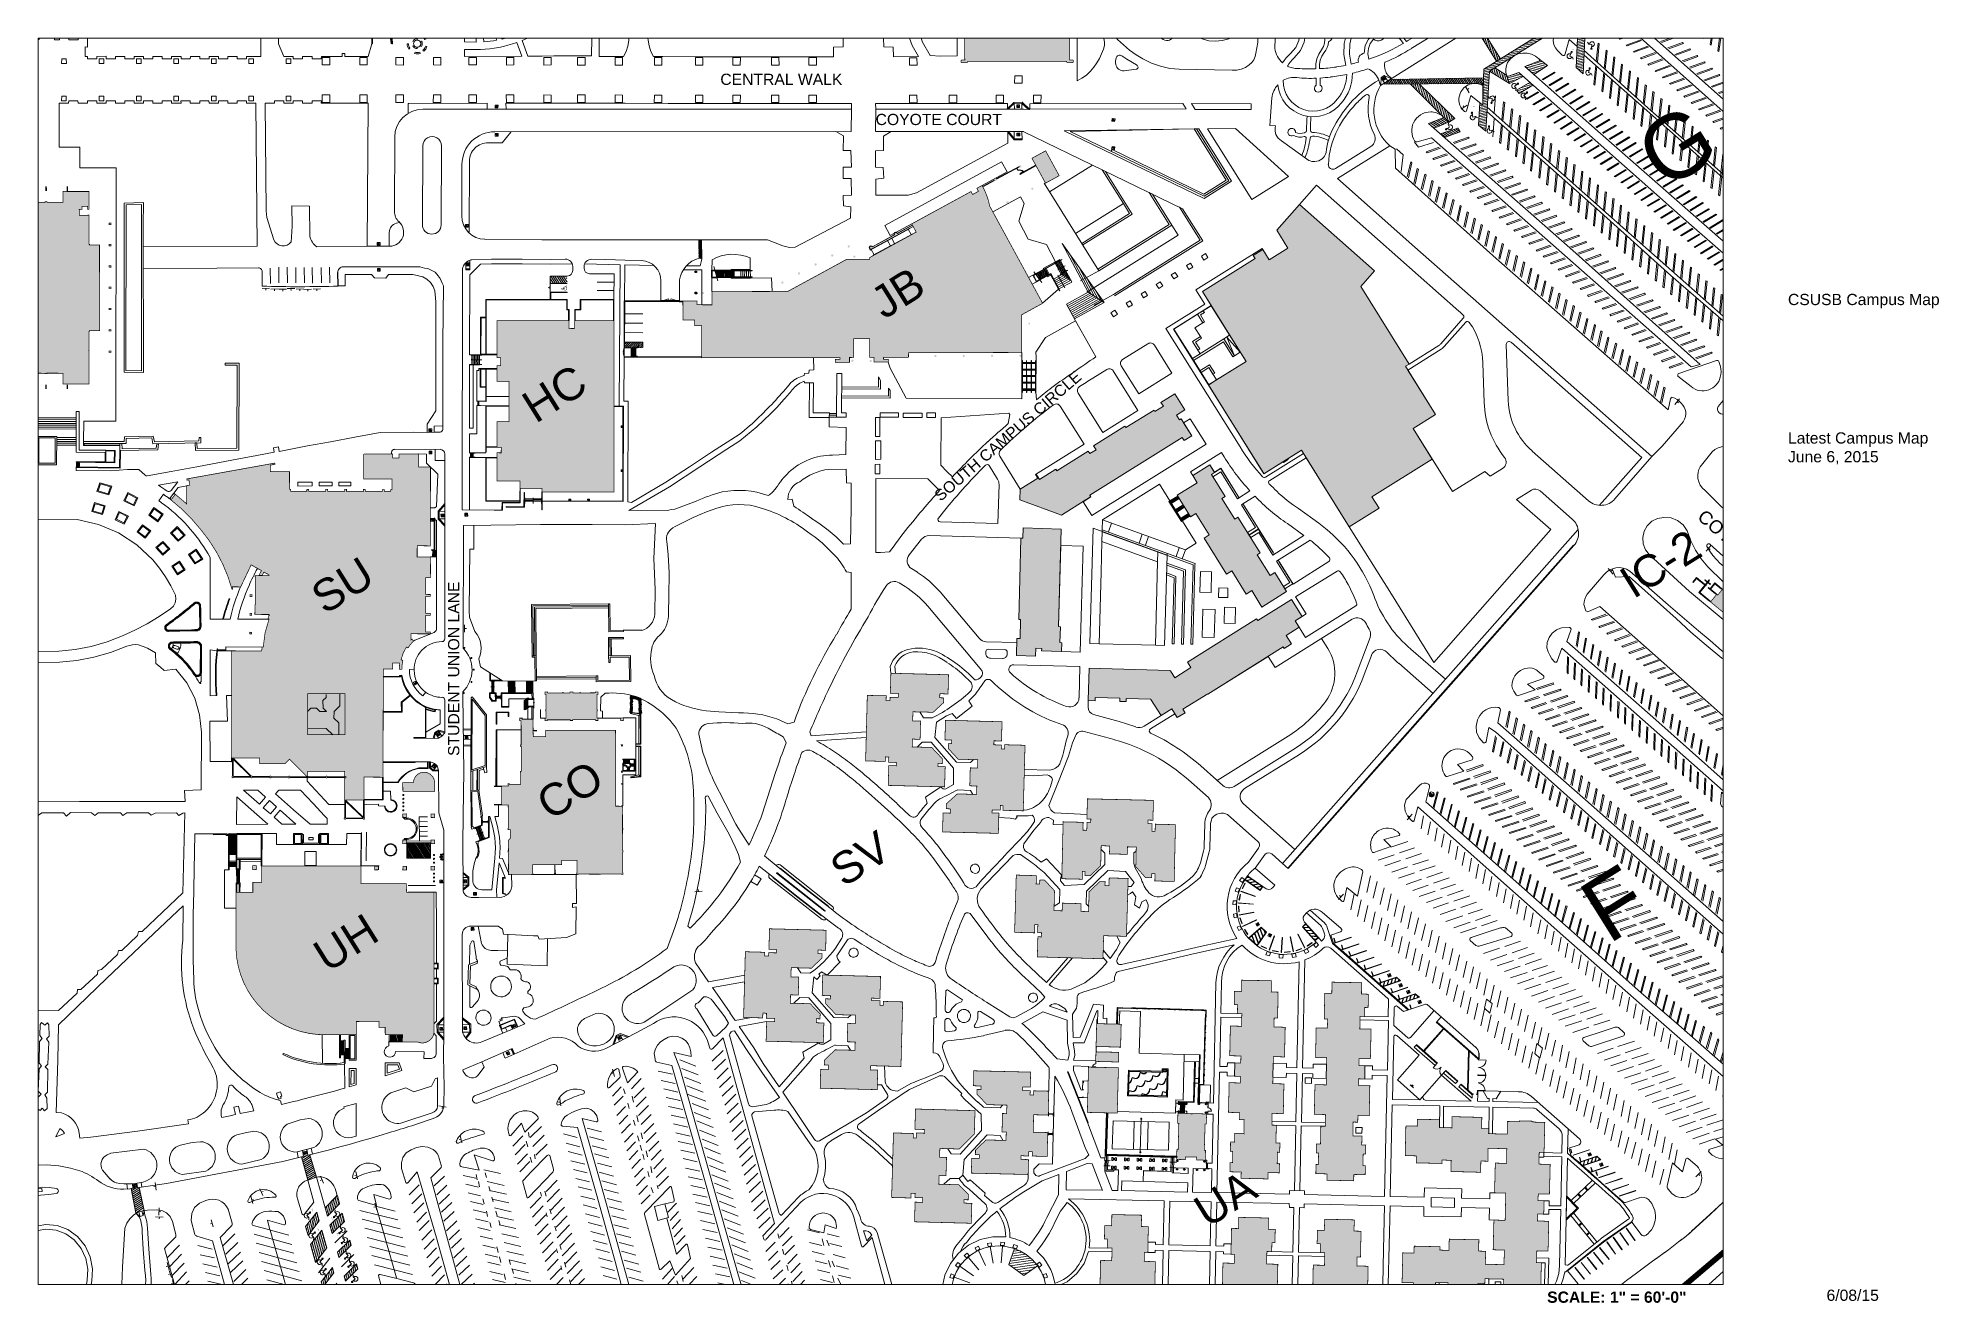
# Paper-space layout '24x36' of a CAD drawing. Header units: feet. Extents: x 0.1 to 34, y 0.6 to 23.1.
# The model-space entities are those that its viewports show. They can reach past a viewport. Long polylines and large blocks are cut down to what shows.
import ezdxf

# ---------------------------------------------------------------- set-up
doc = ezdxf.new("R2010")
doc.units = ezdxf.units.FT
doc.header["$LTSCALE"] = 48
doc.header["$MEASUREMENT"] = 0
doc.linetypes.add('HIDDEN2', pattern=[0.1875, 0.125, -0.0625])
doc.linetypes.add('PHANTOM2', pattern=[1.25, 0.625, -0.125, 0.125, -0.125, 0.125, -0.125])
doc.layers.get('0').update_dxf_attribs({"lineweight": 0})
for name, color, linetype in [('0-BASKETBALL', 3, 'Continuous'), ('0-FOC', 2, 'Continuous'), ('0-STRIPING', 1, 'Continuous'), ('A-DOOR', 4, 'Continuous'), ('A-GLAZ', 3, 'Continuous'), ('A-WALL', 5, 'Continuous'), ('A-WALL-JAMB', 6, 'Continuous'), ('AFL-EXTERIOR', 8, 'Continuous'), ('C-BLDG', 7, 'Continuous'), ('C-CURB', 6, 'Continuous'), ('C-PATHWAY', 7, 'Continuous'), ('C-ROAD-IDEN', 7, 'Continuous'), ('EX_ELECT', 7, 'Continuous'), ('hc-sign', 5, 'Continuous'), ('L-Curb-Prop', 5, 'Continuous'), ('L-Furn-Patt', 1, 'Continuous'), ('L-SITE-POOL', 150, 'Continuous'), ('L-Walk-Prop', 6, 'Continuous'), ('LeadershipChallengeCourse', 7, 'Continuous'), ('power poles', 1, 'Continuous'), ('S_LINES', 20, 'Continuous'), ('UTILITY', 2, 'Continuous')]:
    doc.layers.add(name, color=color, linetype=linetype)
for name, color, linetype, lineweight in [('0-VBALLCRT', 3, 'Continuous', 0), ('1-G-Anno-Nplt', 7, 'Continuous', 18), ('A-Anno-Note', 7, 'Continuous', 25), ('A-FLOR-HRAL', 4, 'Continuous', 0), ('A-FLOR-STRS', 4, 'Continuous', 0), ('C-BLDG-HTCH', 253, 'Continuous', 0), ('C-BLDG-IDEN', 7, 'Continuous', 50), ('C-PKNG-IDEN', 7, 'Continuous', 0), ('C-PKNG-STRP', 3, 'Continuous', 0), ('C-PROP', 7, 'PHANTOM2', 0), ('C-ROAD', 5, 'Continuous', 0), ('Crosswalk_Stripping', 3, 'Continuous', 0), ('FENCE', 6, 'CLFN', 0), ('Handicap signs', 5, 'Continuous', 0), ('Housing_Layout_Building', 7, 'Continuous', 0), ('Housing_Layout_Hatch', 253, 'Continuous', 0), ('Housing_Layout_Road', 5, 'Continuous', 0), ('Housing_Layout_Walks', 6, 'Continuous', 0), ('Housing_SiteDemo_Walks', 6, 'Continuous', 0), ('L-Furn-Prop', 2, 'Continuous', 18), ('L-Hedr-Prop', 2, 'Continuous', 18), ('L-SITE', 32, 'Continuous', 5), ('L-SITE-WALK', 6, 'Continuous', 0), ('L-SITE-WALL', 32, 'Continuous', 0), ('MAILBOXES', 3, 'Continuous', 0)]:
    doc.layers.add(name, color=color, linetype=linetype, lineweight=lineweight)
doc.layers.add('L-PLNT-TURF', color=7, linetype='Continuous', lineweight=0, true_color=0xd5ffc7)
doc.layers.get('Housing_SiteDemo_Walks').off()
doc.styles.add('Campus_Base_Map_NEW$0$Site Plan$0$ARIAL3', font='arial.ttf', dxfattribs={"height": 100})
doc.styles.add('Campus_Base_Map_NEW$0$STANDARD', font='arial.ttf', dxfattribs={"height": 3.8})
doc.styles.add('HokDim', font='romand.shx', dxfattribs={"width": 0.85})
doc.styles.add('NOTE0048', font='romans.shx', dxfattribs={"width": 0.75, "height": 4.5})
doc.styles.get("Standard").update_dxf_attribs({"font": 'arial.ttf'})
doc.linetypes.add('CLFN', pattern='A,0.25,0.1,["X",Standard,S=0.12,R=0,X=0,Y=-0.09],0.1,0.25', length=0.7)
doc.dimstyles.new('HokDim', dxfattribs={"dimtxt": 0.09375, "dimasz": 0.10936, "dimexe": 0.07813, "dimexo": 0.07813, "dimgap": 0.046875, "dimtad": 0, "dimdec": 5, "dimzin": 3, "dimdsep": 46, "dimlunit": 4, "dimtxsty": 'HokDim', "dimblk1": 'ARCHTICK', "dimblk2": 'ARCHTICK', "dimsah": 1, "dimcen": 0.09375, "dimdle": 0.07813, "dimadec": 0, "dimazin": 0, "dimtfac": 1, "dimtdec": 4, "dimtofl": 0, "dimtmove": 1, "dimatfit": 3, "dimfxl": 1, "dimtvp": 0.8, "dimfrac": 2, "dimtolj": 1, "dimtzin": 0, "dimarcsym": 0})
pattern_1 = [(90, (-9e-11, 0), (-1.875, 4e-16), [])]
pattern_2 = [(45, (-9e-11, 0), (-1.3258252147, 1.3258252147), [])]
pattern_3 = [(0, (-9e-11, 0), (0, 10), [2, -8]), (45, (4, 1), (9e-16, 10), [2.828427125, -11.3137085]), (135, (8, 1), (-10, 9e-16), [2.828427125, -11.3137085]), (26.5650512, (2, 0), (9.9999999978, 8.5e-09), [2.236, -20.12467977]), (333.4349488, (8, 1), (9.9999999978, -8.5e-09), [2.236, -20.12467977])]
pattern_4 = [(115, (-9e-11, 0), (-1.6993271007, -0.79240924076), [])]
pattern_5 = [(135, (-9e-11, 0), (-1.3258252147, -1.3258252147), [])]
pattern_6 = [(0, (-9e-11, 0), (6e-16, 1.875), [])]
pattern_7 = [(75, (-9e-11, 0), (-1.8111109243, 0.48528570957), [])]
pattern_8 = [(107.87505, (6766180.438, 1888888.2735), (1.738239, 2.296285), [0.3, -3.3]), (52.87505, (6766180.438, 1888888.2735), (-2.843231, 1.129936), [0.24, -2.64]), (158.32645, (6766180.583, 1888888.4649), (-1.104989, 3.426222), [0.25496, -2.804568]), (104.05925, (6766179.7606, 1888888.699), (2.830802, 3.263274), [0.45, -4.95]), (154.5106, (6766179.9965, 1888888.971), (-1.31179, 5.238244), [0.38244, -4.20685]), (49.0592, (6766179.7606, 1888888.699), (-1.311796, 5.238243), [0.36, -3.96]), (78.87505, (6766180.1427, 1888888.9313), (2.633559, 1.165661), [0.3, -3.3]), (23.87505, (6766180.1427, 1888888.9313), (-1.938942, 2.36669), [0.24, -2.64]), (129.32645, (6766180.3622, 1888889.0285), (0.69462, 3.53235), [0.25496, -2.804568]), (95.37505, (6766180.4381, 1888888.2735), (-1.1018336, 0.7492807), [0, -2.608, 0, -2.68, 0, -2.65]), (65.37505, (6766180.4381, 1888888.2735), (-0.7765267, 1.7301055), [0, -1.528, 0, -2.548, 0, -1.01]), (25.37505, (6766179.9638, 1888887.5181), (1.2118836, 1.7603806), [0, -1, 0, -3.12, 0, -4.14]), (15.37505, (6766179.751, 1888887.1793), (0.901366, 2.1885094), [0, -1.3, 0, -2.072, 0, -2.94])]
pattern_9 = [(309.440833, (6762138.9896, 1886757.5253), (1.4480269, 1.191152), [])]

psp = doc.layouts.new('24x36')

# ---------------------------------------------------------------- texts
at = {"layer": '1-G-Anno-Nplt', "char_height": 0.2, "attachment_point": 1}
for s, insert in [('CSUSB Campus Map', (31.294, 18.577)), ('Latest Campus Map \\PJune 6, 2015', (31.294, 16.112)), ('{\\fArial|b1|i0|c0|p34;SCALE: 1" = 60\'-0"}', (27.005, 0.819))]:
    psp.add_mtext_dynamic_manual_height_columns(s, width=3.59585, gutter_width=1, heights=[0], dxfattribs=dict(at, insert=insert))
at = {"layer": '1-G-Anno-Nplt', "insert": (31.981, 0.853), "char_height": 0.2, "width": 3.59585, "attachment_point": 1}
psp.add_mtext('6/08/15', dxfattribs=at)

msp = doc.modelspace()

# ---------------------------------------------------------------- texts
at = {"layer": 'C-BLDG-IDEN', "char_height": 34, "width": 2422.98, "attachment_point": 1, "rotation": 360, "style": 'Campus_Base_Map_NEW$0$STANDARD'}
for s, insert in [('TO', (6766364.5, 1889750.9)), ('FO', (6765646.6, 1889643.5)), ('HP', (6767259.2, 1889616)), ('PL', (6766058.4, 1889605.4)), ('PE', (6767183.3, 1889226)), ('PA', (6765607.6, 1889184.4)), ('HC', (6766535.5, 1889127)), ('SU', (6766236.2, 1889073.4)), ('RF', (6767762.9, 1889056.3)), ('JB', (6766910.1, 1889024)), ('UH', (6766035.7, 1888747.8)), ('CO', (6766323.8, 1888759.1)), ('SV', (6766552.1, 1888532.7)), ('IC-1', (6765570, 1888481.8)), ('IC-2', (6767430.9, 1888346.5)), ('UA', (6766689, 1888018))]:
    msp.add_mtext(s, dxfattribs=dict(at, insert=insert))
at = {"layer": 'C-PKNG-IDEN', "char_height": 68, "width": 4845.96, "attachment_point": 1, "rotation": 360, "style": 'Campus_Base_Map_NEW$0$STANDARD'}
for s, insert in [('G', (6767690.1, 1888732.7)), ('D', (6766011, 1888228)), ('F', (6767212.8, 1888081.8))]:
    msp.add_mtext(s, dxfattribs=dict(at, insert=insert))
at = {"layer": 'C-PKNG-STRP', "insert": (6765588.2, 1889610.1), "char_height": 1, "width": 6.919, "attachment_point": 5, "rotation": 238.8768, "style": 'Campus_Base_Map_NEW$0$Site Plan$0$ARIAL3'}
msp.add_mtext('VAN', dxfattribs=at)
at = {"layer": 'C-ROAD-IDEN'}
for s, height, rotation, p in [('CENTRAL WALK', 12, 328, (6766152.2, 1889757.3, -1523)), ('CENTRAL WALK', 12, 328, (6766894.8, 1889295.5, -1523)), ('ATHLETICS LANE', 12, 56.7441, (6767453, 1889075.2, -1523)), ('COYOTE COURT', 12, 328, (6767012.8, 1889171.2)), ('STUDENT UNION LANE', 12, 58, (6766278.5, 1888835.6, -1523)), ('SOUTH CAMPUS CIRCLE', 12, 9, (6766858.3, 1888793.1, -1523)), ('COYOTE DRIVE', 14, 287, (6767534, 1888350.2, -1523)), ('SERRANO VILLAGE DRIVE', 12, 80, (6766350.1, 1887769.2, -1523)), ('NORTHPARK BOULEVARD', 14, 330, (6765515.7, 1887932.6)), ('SERRANO VILLAGE DRIVE', 12, 1, (6766597.6, 1887680.8, -1523))]:
    msp.add_text(s, height=height, rotation=rotation, dxfattribs=at).set_placement(p)
msp.add_text('SOUTH CAMPUS CIRCLE', height=11.5, dxfattribs=at).set_placement((6767703.6, 1888890.7, -1523))
at = {"layer": 'Handicap signs', "char_height": 1, "width": 6.919, "attachment_point": 5, "style": 'Campus_Base_Map_NEW$0$Site Plan$0$ARIAL3'}
for insert, rotation in [((6767551.4, 1889398), 27.6767), ((6767565.6, 1888849.3), 299.1439), ((6767687.3, 1888845.3), 299.1439), ((6767804.8, 1888846.9), 299.1439), ((6765888.5, 1888507.6), 253.2767), ((6765882.6, 1888486.8), 253.2767), ((6765901.4, 1888488.9), 72.4522), ((6765897.3, 1888471.3), 72.4522), ((6765857.1, 1888403), 253.2767)]:
    msp.add_mtext('VAN', dxfattribs=dict(at, insert=insert, rotation=rotation))
at = {"layer": 'L-SITE-WALK', "char_height": 0.375, "width": 8.521, "attachment_point": 1, "style": 'NOTE0048'}
for insert in [(6767764.2, 1889088.3), (6767789.9, 1889097.4), (6767805.7, 1889093.4), (6767811.9, 1889103)]:
    msp.add_mtext('DN.', dxfattribs=dict(at, insert=insert))

# ---------------------------------------------------------------- blocks, each defined once
blk = doc.blocks.new('Campus_Base_Map_NEW$0$S1')
for points in [[(-0.083, 0), (0.083, 0)], [(0, 0), (0, -0.042)]]:
    blk.add_lwpolyline(points)
blk = doc.blocks.new('Campus_Base_Map_NEW$0$HANDI')
at = {"layer": 'Handicap signs', "lineweight": 0}
for p, q in [((0, 0.079), (0, 0)), ((0, 0), (0.062, 0)), ((0.062, 0), (0.094, -0.039))]:
    blk.add_line(p, q, dxfattribs=at)
blk.add_circle((0, 0.094), 0.015, dxfattribs=at)
blk.add_arc((-0.006, -0.006), 0.0541, 90, 0, dxfattribs=at)
blk = doc.blocks.new('Campus_Base_Map_NEW$0$emergency')
at = {"layer": 'C-PKNG-STRP'}
for points in [[(563930.5, 157354.37), (563930.54, 157354.37), (563930.53, 157354.42), (563930.5, 157354.43), (563930.49, 157354.48), (563930.29, 157354.48), (563930.26, 157354.43), (563930.18, 157354.43), (563930.17, 157354.37)], [(563930.17, 157354.37), (563930.22, 157354.37)], [(563930.27, 157354.37), (563930.45, 157354.37)], [(563930.36, 157354.41), (563930.34, 157354.41), (563930.34, 157354.43), (563930.36, 157354.43)], [(563930.36, 157354.43), (563930.36, 157354.45), (563930.37, 157354.45), (563930.37, 157354.43)], [(563930.37, 157354.41), (563930.37, 157354.39), (563930.36, 157354.39), (563930.36, 157354.41)], [(563930.37, 157354.43), (563930.39, 157354.43), (563930.39, 157354.41), (563930.37, 157354.41)]]:
    blk.add_lwpolyline(points, dxfattribs=at)
blk.add_circle((563930.36, 157354.43), 0.222, dxfattribs=at)
for centre, radius, start, end in [((563930.36, 157354.43), 0.187, 95.226, 162.5265), ((563930.36, 157354.43), 0.153, 96.3996, 158.442), ((563930.36, 157354.43), 0.119, 98.2555, 151.7485), ((563930.36, 157354.43), 0.187, 17.4735, 84.774), ((563930.36, 157354.43), 0.153, 21.558, 83.6004), ((563930.36, 157354.43), 0.119, 28.2515, 81.7445), ((563930.24, 157354.37), 0.0257, 180.8603, 359.1397), ((563930.47, 157354.37), 0.0257, 180.8603, 359.1397)]:
    blk.add_arc(centre, radius, start, end, dxfattribs=at)
blk.add_ellipse((563930.35, 157354.48), major_axis=(0, -0.0262), ratio=0.44753, start_param=1.614119, end_param=4.669067, dxfattribs=at)
blk = doc.blocks.new('Campus_Base_Map_NEW$0$Site Plan$0$HANDI')
for p, q in [((0, 0.08), (0, 0)), ((0, 0), (0.06, 0)), ((0.06, 0), (0.09, -0.04))]:
    blk.add_line(p, q)
blk.add_circle((0, 0.09), 0.015)
blk.add_arc((-0.01, -0.01), 0.0541, 90, 0)
blk = doc.blocks.new('Campus_Base_Map_NEW$0$handicap')
at = {"layer": 'C-PKNG-STRP'}
blk.add_line((563729.99, 157499.5), (563730.04, 157499.48), dxfattribs=at)
for points in [[(563729.85, 157499.4), (563730.06, 157499.32, 0.414214), (563730.07, 157499.32), (563730.16, 157499.53, 0.414214), (563730.15, 157499.55), (563729.94, 157499.63, 0.414214), (563729.92, 157499.62), (563729.84, 157499.42, 0.414214)], [(563729.85, 157499.4), (563730.06, 157499.32, 0.414214), (563730.07, 157499.33), (563730.15, 157499.53, 0.414214), (563730.15, 157499.54), (563729.94, 157499.62, 0.414214), (563729.93, 157499.62), (563729.85, 157499.41, 0.414214)]]:
    blk.add_lwpolyline(points, format="xyb", close=True, dxfattribs=at)
at = {"layer": 'C-PKNG-STRP', "rotation": 335.9749199039166}
blk.add_blockref('Campus_Base_Map_NEW$0$Site Plan$0$HANDI', (563729.98, 157499.46), dxfattribs=at)
blk = doc.blocks.new('CRSTP')
for p, q in [((35, 10), (-36, -5)), ((36, 5), (-35, -10)), ((36, 5), (35, 10)), ((-35, -10), (-36, -5))]:
    blk.add_line(p, q)
blk = doc.blocks.new('PRKSGN')
blk.add_hatch(color=256).paths.add_polyline_path([(-1, 0, 1), (1, 0, 1)])
at = {"const_width": 2}
blk.add_lwpolyline([(-9, -4), (9, -4)], dxfattribs=at)
blk.add_circle((0, 0), 1.42)
blk = doc.blocks.new('HANDI')
for p, q in [((0.001, 0.067), (0.001, 0.001)), ((0.001, 0.028), (0.038, 0.028)), ((0.001, 0.001), (0.058, 0.001)), ((0.058, 0.001), (0.079, -0.041)), ((0.079, -0.041), (0.095, -0.032))]:
    blk.add_line(p, q)
blk.add_circle((0.001, 0.083), 0.0163)
blk.add_arc((0.017, -0.01), 0.0482, 132.07502, 299.0546)
blk = doc.blocks.new('_ArchTick')
at = {"color": 0, "linetype": 'ByBlock', "const_width": 0.0125}
blk.add_lwpolyline([(-0.04, -0.04), (0.04, 0.04)], dxfattribs=at)
blk = doc.blocks.new('TMS120')
at = {"layer": 'LeadershipChallengeCourse', "linetype": 'Continuous'}
for p, q in [((-0.125, 0.125), (-0.053, 0.052)), ((0.052, -0.053), (0.125, -0.125))]:
    blk.add_line(p, q, dxfattribs=at)
at = {"layer": 'LeadershipChallengeCourse', "linetype": 'Continuous', "flags": 128}
blk.add_lwpolyline([(0, 0.075), (0, 0.075), (0, 0.075, -0.414214), (0.075, 0), (0.075, 0, -0.414214), (0, -0.075), (0, -0.075, -0.414214), (-0.075, 0), (-0.075, 0, -0.414214), (0, 0.075), (0, 0.075)], format="xyb", close=True, dxfattribs=at)
blk = doc.blocks.new('GUY_WIRE')
at = {"layer": 'power poles', "linetype": 'Continuous'}
for p, q in [((0.075, 0), (0.074, -0.015)), ((-0.074, -0.015), (-0.075, 0)), ((-0.069, -0.029), (-0.074, -0.015)), ((-0.062, -0.042), (-0.069, -0.029)), ((-0.053, -0.053), (-0.062, -0.042)), ((-0.042, -0.062), (-0.053, -0.053)), ((-0.029, -0.069), (-0.042, -0.062)), ((-0.015, -0.074), (-0.029, -0.069)), ((0, -0.075), (-0.015, -0.074)), ((0.015, -0.074), (0, -0.075)), ((0.029, -0.069), (0.015, -0.074)), ((0.042, -0.062), (0.029, -0.069)), ((0.053, -0.053), (0.042, -0.062)), ((0.062, -0.042), (0.053, -0.053)), ((0.069, -0.029), (0.062, -0.042)), ((0.074, -0.015), (0.069, -0.029))]:
    blk.add_line(p, q, dxfattribs=at)
blk = doc.blocks.new('A$C63C72EB0')
at = {"layer": 'FENCE', "lineweight": 25}
for p, q in [((1, 2), (5, 2)), ((1, 1), (5, 1)), ((6, 2), (10, 2)), ((6, 1), (10, 1)), ((10, 2), (14, 2)), ((10, 1), (14, 1)), ((14, 2), (18, 2)), ((14, 1), (18, 1)), ((19, 2), (23, 2)), ((19, 1), (23, 1)), ((24, 2), (28, 2)), ((24, 1), (28, 1)), ((28, 2), (32, 2)), ((28, 1), (32, 1)), ((32, 2), (36, 2)), ((32, 1), (36, 1)), ((37, 2), (41, 2)), ((37, 1), (41, 1)), ((42, 2), (46, 2)), ((42, 1), (46, 1)), ((46, 2), (50, 2)), ((46, 1), (50, 1)), ((50, 2), (54, 2)), ((50, 1), (54, 1)), ((55, 2), (59, 2)), ((55, 1), (59, 1)), ((60, 2), (64, 2)), ((60, 1), (64, 1)), ((64, 2), (68, 2)), ((64, 1), (68, 1)), ((68, 2), (72, 2)), ((68, 1), (72, 1)), ((73, 2), (77, 2)), ((73, 1), (77, 1)), ((78, 2), (82, 2)), ((78, 1), (82, 1)), ((82, 2), (86, 2)), ((82, 1), (86, 1)), ((86, 2), (90, 2)), ((86, 1), (90, 1)), ((91, 2), (95, 2)), ((91, 1), (95, 1))]:
    blk.add_line(p, q, dxfattribs=at)
for points in [[(0, 4), (0, 0), (1, 0), (1, 4), (0, 4)], [(5, 2), (5, 0), (6, 0), (6, 2), (5, 2)], [(10, 2), (10, 0), (10, 0), (10, 2), (10, 2)], [(14, 2), (14, 0), (14, 0), (14, 2), (14, 2)], [(18, 2), (18, 0), (19, 0), (19, 2), (18, 2)], [(23, 2), (23, 0), (24, 0), (24, 2), (23, 2)], [(28, 2), (28, 0), (28, 0), (28, 2), (28, 2)], [(32, 2), (32, 0), (32, 0), (32, 2), (32, 2)], [(36, 2), (36, 0), (37, 0), (37, 2), (36, 2)], [(41, 2), (41, 0), (42, 0), (42, 2), (41, 2)], [(46, 2), (46, 0), (46, 0), (46, 2), (46, 2)], [(50, 2), (50, 0), (50, 0), (50, 2), (50, 2)], [(54, 2), (54, 0), (55, 0), (55, 2), (54, 2)], [(59, 2), (59, 0), (60, 0), (60, 2), (59, 2)], [(64, 2), (64, 0), (64, 0), (64, 2), (64, 2)], [(68, 2), (68, 0), (68, 0), (68, 2), (68, 2)], [(72, 2), (72, 0), (73, 0), (73, 2), (72, 2)], [(77, 2), (77, 0), (78, 0), (78, 2), (77, 2)], [(82, 2), (82, 0), (82, 0), (82, 2), (82, 2)], [(86, 2), (86, 0), (86, 0), (86, 2), (86, 2)], [(90, 2), (90, 0), (91, 0), (91, 2), (90, 2)]]:
    blk.add_lwpolyline(points, dxfattribs=at)
blk = doc.blocks.new('Hdr-Tree')
blk.add_lwpolyline([(-30, 30), (-30, -30), (30, -30), (30, 30)], close=True)
blk = doc.blocks.new('bench')
blk.add_lwpolyline([(-39, -10), (39, -10), (39, 10), (-39, 10)], close=True)
at = {"layer": 'L-Furn-Patt'}
for p, q in [((-37, 4), (-1, 4)), ((-37, 0), (-1, 0)), ((1, 4), (37, 4)), ((1, 0), (37, 0)), ((-37, -4), (-1, -4)), ((1, -4), (37, -4))]:
    blk.add_line(p, q, dxfattribs=at)
for points in [[(-37, -8), (-1, -8), (-1, 8), (-37, 8)], [(1, -8), (37, -8), (37, 8), (1, 8)]]:
    blk.add_lwpolyline(points, close=True, dxfattribs=at)
blk = doc.blocks.new('Planter-4x4')
blk.add_lwpolyline([(-24, -24), (24, -24), (24, 24), (-24, 24)], close=True)
at = {"layer": 'L-Furn-Patt'}
blk.add_lwpolyline([(-20, -21), (20, -21, 0.414214), (21, -20), (21, 20, 0.414214), (20, 21), (-20, 21, 0.414214), (-21, 20), (-21, -20, 0.414214)], format="xyb", close=True, dxfattribs=at)

# ---------------------------------------------------------------- hatches: boundary and pattern name
at = {"layer": 'C-BLDG-HTCH'}
h = msp.add_hatch(color=256, dxfattribs=at)
h.dxf.hatch_style = 1
h.paths.add_polyline_path([(6765790.6, 1889714.3), (6765788.5, 1889710.9), (6765785.9, 1889712.5), (6765788.1, 1889715.9)])
h.paths.add_polyline_path([(6765806.5, 1889739.7), (6765804.4, 1889736.3), (6765801.8, 1889737.9), (6765803.9, 1889741.3)], flags=17)
h.paths.add_polyline_path([(6765917.2, 1889776.4), (6765915.2, 1889773.2), (6765913.1, 1889774.6), (6765915, 1889777.7)])
h.paths.add_polyline_path([(6765822.4, 1889765.2), (6765820.2, 1889761.8), (6765817.7, 1889763.4), (6765819.8, 1889766.8)], flags=17)
h.paths.add_polyline_path([(6765838.2, 1889790.6), (6765836.1, 1889787.2), (6765833.6, 1889788.8), (6765835.7, 1889792.2)], flags=17)
h.paths.add_polyline_path([(6765896.6, 1889788.6), (6765894.6, 1889789.9), (6765892.9, 1889787.2), (6765894.9, 1889785.9)], flags=17)
h.paths.add_polyline_path([(6765764.9, 1889730.3), (6765762.8, 1889726.9), (6765760.5, 1889728.3), (6765762.6, 1889731.7)])
edge = h.paths.add_edge_path()
edge.add_arc((6765708.4, 1889763.4), 1.5, 0, 360)
edge = h.paths.add_edge_path(flags=17)
edge.add_arc((6765724.2, 1889788.7), 1.67, 0, 360)
h.paths.add_polyline_path([(6765812.2, 1889806.5), (6765810.4, 1889803.7), (6765808.3, 1889805), (6765810.1, 1889807.8)], flags=17)
h.paths.add_polyline_path([(6765801.5, 1889812.3), (6765803, 1889811.3), (6765802.1, 1889809.8), (6765800.5, 1889810.7)], flags=17)
h.paths.add_polyline_path([(6765774.3, 1889829.2), (6765773.4, 1889827.7), (6765774.9, 1889826.7), (6765775.9, 1889828.3)], flags=17)
edge = h.paths.add_edge_path(flags=17)
edge.add_arc((6765740.1, 1889814.2), 1.5, 0, 360)
edge = h.paths.add_edge_path(flags=17)
edge.add_arc((6765756, 1889839.6), 1.5, 0, 360)
h.paths.add_polyline_path([(6765962.8, 1889850), (6765964.6, 1889852.8), (6765962.9, 1889853.9), (6765961.1, 1889851.1)])
h.paths.add_polyline_path([(6765942.4, 1889866.1), (6765941.2, 1889864.1), (6765943, 1889862.9), (6765944.3, 1889865)], flags=17)
h.paths.add_polyline_path([(6765901.2, 1889892.4), (6765899.4, 1889889.6), (6765897.3, 1889890.9), (6765899.1, 1889893.7)], flags=17)
h.paths.add_polyline_path([(6765784.6, 1889936.1), (6765785.6, 1889935.5), (6765782.4, 1889930.4), (6765781.4, 1889931)], flags=17)
edge = h.paths.add_edge_path()
edge.add_arc((6765819.5, 1889941.4), 1.5, 0, 360)
edge = h.paths.add_edge_path(flags=17)
edge.add_arc((6765851.3, 1889992.3), 1.5, 0, 360)
edge = h.paths.add_edge_path(flags=17)
edge.add_arc((6765867.1, 1890017.8), 1.5, 0, 360)
edge = h.paths.add_edge_path()
edge.add_line((6765759.1, 1889840.8), (6765715.3, 1889770.7))
edge.add_line((6765715.3, 1889770.7), (6765726.3, 1889763.9))
edge.add_line((6765726.3, 1889763.9), (6765723, 1889758.7))
edge.add_line((6765723, 1889758.7), (6765724.6, 1889758.9))
edge.add_line((6765724.6, 1889758.9), (6765729.5, 1889766.8))
edge.add_line((6765729.5, 1889766.8), (6765736.7, 1889762.2))
edge.add_line((6765736.7, 1889762.2), (6765735.5, 1889760.2))
edge.add_line((6765735.5, 1889760.2), (6765733.9, 1889761.2))
edge.add_line((6765733.9, 1889761.2), (6765733.3, 1889760.2))
edge.add_arc((6765778, 1889779.9), 48.8, 203.7617, 234.6487)
edge.add_line((6765749.8, 1889740.1), (6765750.9, 1889741.9))
edge.add_line((6765750.9, 1889741.9), (6765749.9, 1889742.6))
edge.add_line((6765749.9, 1889742.6), (6765750.8, 1889743.8))
edge.add_line((6765750.8, 1889743.8), (6765759, 1889738.7))
edge.add_line((6765759, 1889738.7), (6765765.4, 1889748.9))
edge.add_line((6765765.4, 1889748.9), (6765795, 1889730.4))
edge.add_line((6765795, 1889730.4), (6765831.4, 1889788.7))
edge.add_line((6765831.4, 1889788.7), (6765807.5, 1889803.6))
edge.add_line((6765807.5, 1889803.6), (6765804, 1889798.2))
edge.add_line((6765804, 1889798.2), (6765797.7, 1889802.2))
edge.add_line((6765797.7, 1889802.2), (6765794.1, 1889796.4))
edge.add_line((6765794.1, 1889796.4), (6765764.2, 1889815))
edge.add_line((6765764.2, 1889815), (6765771.6, 1889826.9))
edge.add_line((6765771.6, 1889826.9), (6765766.5, 1889830.1))
edge.add_line((6765766.5, 1889830.1), (6765769.2, 1889834.5))
edge.add_line((6765769.2, 1889834.5), (6765759.1, 1889840.8))
edge = h.paths.add_edge_path()
edge.add_line((6765767.4, 1889854.3), (6765777.6, 1889847.9))
edge.add_line((6765777.6, 1889847.9), (6765778.4, 1889849.2))
edge.add_line((6765778.4, 1889849.2), (6765783.5, 1889846))
edge.add_line((6765783.5, 1889846), (6765781.1, 1889842.1))
edge.add_line((6765781.1, 1889842.1), (6765811.6, 1889823))
edge.add_line((6765811.6, 1889823), (6765813.8, 1889826.5))
edge.add_line((6765813.8, 1889826.5), (6765821.6, 1889821.6))
edge.add_line((6765821.6, 1889821.6), (6765823.7, 1889824.9))
edge.add_line((6765823.7, 1889824.9), (6765845.5, 1889811.2))
edge.add_line((6765845.5, 1889811.2), (6765847.9, 1889815.1))
edge.add_line((6765847.9, 1889815.1), (6765848, 1889815.1))
edge.add_line((6765848, 1889815.1), (6765861.8, 1889807.7))
edge.add_line((6765861.8, 1889807.7), (6765861.3, 1889806.9))
edge.add_line((6765861.3, 1889806.9), (6765863.4, 1889805.6))
edge.add_line((6765863.4, 1889805.6), (6765864, 1889806.6))
edge.add_line((6765864, 1889806.6), (6765864.1, 1889806.6))
edge.add_line((6765864.1, 1889806.6), (6765868.5, 1889804.2))
edge.add_line((6765868.5, 1889804.2), (6765869.2, 1889803.8))
edge.add_line((6765869.2, 1889803.8), (6765871, 1889806.7))
edge.add_line((6765871, 1889806.7), (6765887.1, 1889796.7))
edge.add_line((6765887.1, 1889796.7), (6765886, 1889794.9))
edge.add_line((6765886, 1889794.9), (6765886.8, 1889794.5))
edge.add_line((6765886.8, 1889794.5), (6765894.8, 1889790.2))
edge.add_line((6765894.8, 1889790.2), (6765918.5, 1889777.7))
edge.add_line((6765918.5, 1889777.7), (6765921.9, 1889783.2))
edge.add_line((6765921.9, 1889783.2), (6765923.1, 1889782.5))
edge.add_line((6765923.1, 1889782.5), (6765947.4, 1889821.5))
edge.add_line((6765947.4, 1889821.5), (6765960.6, 1889842.7))
edge.add_line((6765960.6, 1889842.7), (6765961.2, 1889843.6))
edge.add_line((6765961.2, 1889843.6), (6765945.3, 1889853.5))
edge.add_line((6765945.3, 1889853.5), (6765940.2, 1889856.7))
edge.add_line((6765940.2, 1889856.7), (6765870.6, 1889900.1))
edge.add_line((6765870.6, 1889900.1), (6765875.9, 1889908.6))
edge.add_line((6765875.9, 1889908.6), (6765873.6, 1889910))
edge.add_line((6765873.6, 1889910), (6765873.2, 1889909.4))
edge.add_line((6765873.2, 1889909.4), (6765867.7, 1889912.9))
edge.add_line((6765867.7, 1889912.9), (6765868.1, 1889913.5))
edge.add_line((6765868.1, 1889913.5), (6765837.5, 1889932.5))
edge.add_line((6765837.5, 1889932.5), (6765837.1, 1889931.9))
edge.add_line((6765837.1, 1889931.9), (6765832, 1889935.1))
edge.add_line((6765832, 1889935.1), (6765832.4, 1889935.7))
edge.add_line((6765832.4, 1889935.7), (6765822.2, 1889942.1))
edge.add_line((6765822.2, 1889942.1), (6765813.9, 1889928.7))
edge.add_line((6765813.9, 1889928.7), (6765810.5, 1889930.8))
edge.add_line((6765810.5, 1889930.8), (6765811.6, 1889932.5))
edge.add_line((6765811.6, 1889932.5), (6765809, 1889934.1))
edge.add_line((6765809, 1889934.1), (6765809.4, 1889934.8))
edge.add_line((6765809.4, 1889934.8), (6765803, 1889935.9))
edge.add_arc((6765801.4, 1889926.4), 9.57, 80.3099, 134.9558)
edge.add_line((6765794.6, 1889933.2), (6765749.7, 1889888.3))
edge.add_line((6765749.7, 1889888.3), (6765750.7, 1889887.6))
edge.add_line((6765750.7, 1889887.6), (6765751.1, 1889888))
edge.add_line((6765751.1, 1889888), (6765751.2, 1889887.9))
edge.add_arc((6765767.3, 1889881.3), 17.4, 157.5465, 234.2816)
edge.add_line((6765757.1, 1889867.1), (6765759.7, 1889871.3))
edge.add_line((6765759.7, 1889871.3), (6765768.9, 1889865.6))
edge.add_line((6765768.9, 1889865.6), (6765768.2, 1889864.6))
edge.add_line((6765768.2, 1889864.6), (6765772.3, 1889862))
edge.add_line((6765772.3, 1889862), (6765767.4, 1889854.3))
edge = h.paths.add_edge_path()
edge.add_line((6765834.8, 1889970.1), (6765838.4, 1889967.9))
edge.add_line((6765838.4, 1889967.9), (6765862, 1890005.8))
edge.add_line((6765862, 1890005.8), (6765863.8, 1890008.7))
edge.add_line((6765863.8, 1890008.7), (6765872.8, 1890003.2))
edge.add_line((6765872.8, 1890003.2), (6765878.8, 1890012.9))
edge.add_line((6765878.8, 1890012.9), (6765885.2, 1890008.9))
edge.add_line((6765885.2, 1890008.9), (6765890, 1890016.7))
edge.add_line((6765890, 1890016.7), (6765891, 1890016))
edge.add_line((6765891, 1890016), (6765890.7, 1890015.6))
edge.add_line((6765890.7, 1890015.6), (6765891.6, 1890015.1))
edge.add_line((6765891.6, 1890015.1), (6765906.1, 1890029.6))
edge.add_arc((6765913.1, 1890022.5), 9.98, 44.8968, 135.0284, ccw=False)
edge.add_line((6765920.2, 1890029.6), (6765932.7, 1890017.1))
edge.add_line((6765932.7, 1890017.1), (6765921.3, 1889998.9))
edge.add_line((6765921.3, 1889998.9), (6765918.8, 1890000.5))
edge.add_line((6765918.8, 1890000.5), (6765915.9, 1889995.8))
edge.add_line((6765915.9, 1889995.8), (6765918.4, 1889994.2))
edge.add_line((6765918.4, 1889994.2), (6765881.8, 1889935.5))
edge.add_line((6765881.8, 1889935.5), (6765851.3, 1889954.6))
edge.add_line((6765851.3, 1889954.6), (6765851.7, 1889955.2))
edge.add_line((6765851.7, 1889955.2), (6765846.6, 1889958.4))
edge.add_line((6765846.6, 1889958.4), (6765846.2, 1889957.8))
edge.add_line((6765846.2, 1889957.8), (6765832.5, 1889966.3))
edge.add_line((6765832.5, 1889966.3), (6765834.8, 1889970.1))
h.paths.add_polyline_path([(6765841.2, 1889784.1), (6765843.3, 1889787.4), (6765842.1, 1889788.2), (6765837.8, 1889781.5), (6765839.1, 1889780.7)], flags=17)
h.paths.add_polyline_path([(6765901.3, 1889753), (6765900.3, 1889751.4), (6765901.9, 1889750.4), (6765902.8, 1889752)])
h.paths.add_polyline_path([(6765898, 1889755), (6765897.1, 1889753.4), (6765898.6, 1889752.4), (6765899.6, 1889754)])
h.paths.add_polyline_path([(6765749, 1889849.3), (6765747.3, 1889850.4), (6765746.2, 1889848.7), (6765747.9, 1889847.6)])
edge = h.paths.add_edge_path(flags=17)
edge.add_line((6765898.6, 1889951.1), (6765893, 1889942.1))
edge.add_line((6765893, 1889942.1), (6765895.1, 1889940.8))
edge.add_line((6765895.1, 1889940.8), (6765899.4, 1889947.6))
edge.add_arc((6765737.7, 1889912.3), 165.5, 12.3087, 13.5351)
edge.add_line((6765898.6, 1889951.1), (6765898.6, 1889951.1))
h = msp.add_hatch(color=256, dxfattribs=at)
edge = h.paths.add_edge_path(flags=17)
edge.add_line((6766850.3, 1889849.8), (6766848.1, 1889851.9))
edge.add_arc((6767069.5, 1889649.2), 300.1, 132.1374, 137.534, ccw=False)
edge.add_line((6766868.1, 1889871.8), (6766870.1, 1889869.5))
edge.add_arc((6767069.5, 1889649.2), 297.1, 132.1375, 137.537)
edge = h.paths.add_edge_path()
edge.add_line((6766813.8, 1889969.2), (6766814.9, 1889970.9))
edge.add_line((6766814.9, 1889970.9), (6766866.6, 1889938.3))
edge.add_line((6766866.6, 1889938.3), (6766865.5, 1889936.6))
edge.add_line((6766865.5, 1889936.6), (6766875.8, 1889930.1))
edge.add_line((6766875.8, 1889930.1), (6766833.4, 1889862.8))
edge.add_line((6766833.4, 1889862.8), (6766832.4, 1889863.5))
edge.add_line((6766832.4, 1889863.5), (6766821.8, 1889846.8))
edge.add_line((6766821.8, 1889846.8), (6766834.9, 1889836.4))
edge.add_line((6766834.9, 1889836.4), (6766835.8, 1889837.6))
edge.add_line((6766835.8, 1889837.6), (6766838.2, 1889835.7))
edge.add_arc((6767069.1, 1889649.6), 296.6, 141.1445, 192.5739)
edge.add_line((6766779.7, 1889585.1), (6766776.7, 1889584.4))
edge.add_line((6766776.7, 1889584.4), (6766776.4, 1889585.9))
edge.add_line((6766776.4, 1889585.9), (6766754.4, 1889581.1))
edge.add_line((6766754.4, 1889581.1), (6766754.7, 1889579.7))
edge.add_line((6766754.7, 1889579.7), (6766751.8, 1889579))
edge.add_arc((6767069.1, 1889649.7), 325, 184.347, 192.5565, ccw=False)
edge.add_arc((6766734.4, 1889739.6), 115.1, 237.7627, 275.2472, ccw=False)
edge.add_line((6766673.1, 1889642.3), (6766648.8, 1889603.9))
edge.add_line((6766648.8, 1889603.9), (6766639.7, 1889609.6))
edge.add_line((6766639.7, 1889609.6), (6766637, 1889605.4))
edge.add_line((6766637, 1889605.4), (6766598.2, 1889629.9))
edge.add_line((6766598.2, 1889629.9), (6766600.9, 1889634.1))
edge.add_line((6766600.9, 1889634.1), (6766591.7, 1889639.9))
edge.add_line((6766591.7, 1889639.9), (6766613.1, 1889673.7))
edge.add_line((6766613.1, 1889673.7), (6766614.5, 1889676))
edge.add_line((6766614.5, 1889676), (6766609.1, 1889679.4))
edge.add_line((6766609.1, 1889679.4), (6766608.1, 1889677.6))
edge.add_line((6766608.1, 1889677.6), (6766583.6, 1889693.1))
edge.add_line((6766583.6, 1889693.1), (6766592.4, 1889707.1))
edge.add_line((6766592.4, 1889707.1), (6766594.1, 1889706))
edge.add_line((6766594.1, 1889706), (6766596.6, 1889709.9))
edge.add_line((6766596.6, 1889709.9), (6766624.7, 1889692.2))
edge.add_line((6766624.7, 1889692.2), (6766683.3, 1889785.1))
edge.add_line((6766683.3, 1889785.1), (6766678, 1889788.5))
edge.add_line((6766678, 1889788.5), (6766676.9, 1889786.7))
edge.add_line((6766676.9, 1889786.7), (6766652.4, 1889802.2))
edge.add_line((6766652.4, 1889802.2), (6766661.2, 1889816.2))
edge.add_line((6766661.2, 1889816.2), (6766662.9, 1889815.1))
edge.add_line((6766662.9, 1889815.1), (6766665.4, 1889819))
edge.add_line((6766665.4, 1889819), (6766693.5, 1889801.3))
edge.add_line((6766693.5, 1889801.3), (6766752.1, 1889894.2))
edge.add_line((6766752.1, 1889894.2), (6766746.8, 1889897.6))
edge.add_line((6766746.8, 1889897.6), (6766745.7, 1889895.9))
edge.add_line((6766745.7, 1889895.9), (6766721.2, 1889911.3))
edge.add_line((6766721.2, 1889911.3), (6766730, 1889925.3))
edge.add_line((6766730, 1889925.3), (6766731.7, 1889924.2))
edge.add_line((6766731.7, 1889924.2), (6766734.2, 1889928.2))
edge.add_line((6766734.2, 1889928.2), (6766762.3, 1889910.4))
edge.add_line((6766762.3, 1889910.4), (6766803.5, 1889975.7))
edge.add_line((6766803.5, 1889975.7), (6766813.8, 1889969.2))
h = msp.add_hatch(color=256, dxfattribs=at)
edge = h.paths.add_edge_path()
edge.add_line((6767163.9, 1889599.5), (6767083.7, 1889649.7))
edge.add_line((6767083.7, 1889649.7), (6767088, 1889656.6))
edge.add_line((6767088, 1889656.6), (6766975.1, 1889727.3))
edge.add_line((6766975.1, 1889727.3), (6767024.8, 1889806.7))
edge.add_line((6767024.8, 1889806.7), (6767121.1, 1889746.4))
edge.add_line((6767121.1, 1889746.4), (6767131.9, 1889763.5))
edge.add_line((6767131.9, 1889763.5), (6767254.9, 1889686.5))
edge.add_line((6767254.9, 1889686.5), (6767253.6, 1889684.4))
edge.add_line((6767253.6, 1889684.4), (6767250.6, 1889686.3))
edge.add_line((6767250.6, 1889686.3), (6767251.4, 1889687.4))
edge.add_line((6767251.4, 1889687.4), (6767245.9, 1889690.9))
edge.add_line((6767245.9, 1889690.9), (6767241.8, 1889684.5))
edge.add_line((6767241.8, 1889684.5), (6767271.5, 1889665.9))
edge.add_line((6767271.5, 1889665.9), (6767276.1, 1889673.3))
edge.add_line((6767276.1, 1889673.3), (6767339.4, 1889633.5))
edge.add_line((6767339.4, 1889633.5), (6767350.1, 1889626.7))
edge.add_arc((6767452.6, 1889589.5), 109, 147.9702, 160.0156, ccw=False)
edge.add_line((6767360.2, 1889647.3), (6767353.4, 1889651.5))
edge.add_arc((6767452.6, 1889589.5), 117, 140.4701, 147.9701, ccw=False)
edge.add_line((6767362.3, 1889664), (6767356.2, 1889669))
edge.add_arc((6767452.6, 1889589.5), 125, 65.4701, 140.4701, ccw=False)
edge.add_line((6767504.5, 1889703.2), (6767501.1, 1889695.9))
edge.add_arc((6767452.6, 1889589.5), 117, 57.9701, 65.4703, ccw=False)
edge.add_line((6767514.6, 1889688.7), (6767510.4, 1889681.9))
edge.add_arc((6767453, 1889590), 108.3, 35.9326, 58.0382, ccw=False)
edge.add_line((6767540.8, 1889653.6), (6767547.3, 1889658.2))
edge.add_arc((6767452.6, 1889589.5), 117, -10.0273, 35.9676, ccw=False)
edge.add_line((6767567.8, 1889569.1), (6767559.9, 1889570.4))
edge.add_arc((6767450.4, 1889590.3), 111.3, 328.203, 349.7068, ccw=False)
edge.add_line((6767545, 1889531.7), (6767551.8, 1889527.4))
edge.add_arc((6767452.6, 1889589.5), 117, 320.4701, 327.9702, ccw=False)
edge.add_line((6767542.8, 1889515), (6767549.2, 1889509.7))
edge.add_arc((6767452.6, 1889589.5), 125.3, 245.4701, 320.4701, ccw=False)
edge.add_line((6767400.5, 1889475.5), (6767404, 1889483))
edge.add_arc((6767452.6, 1889589.5), 117, 237.9701, 245.4702, ccw=False)
edge.add_line((6767390.5, 1889490.3), (6767394.8, 1889497.1))
edge.add_arc((6767452.6, 1889589.5), 109, 215.8153, 237.9718, ccw=False)
edge.add_line((6767364.2, 1889525.7), (6767357.9, 1889520.8))
edge.add_line((6767357.9, 1889520.8), (6767350.2, 1889532.9))
edge.add_arc((6767381, 1889552.5), 36.5, 202.2658, 212.4539, ccw=False)
edge.add_arc((6767308.3, 1889663.5), 130.8, 213.2527, 287.3026, ccw=False)
edge.add_line((6767199, 1889591.8), (6767170.3, 1889609.7))
edge.add_line((6767170.3, 1889609.7), (6767163.9, 1889599.5))
edge = h.paths.add_edge_path()
edge.add_arc((6767429.3, 1889450.5), 2, 327.9701, 507.9701)
edge.add_arc((6767429.3, 1889450.5), 2, 147.9701, 327.9701)
edge = h.paths.add_edge_path()
edge.add_arc((6767431.2, 1889462.3), 2, 327.9701, 507.9701)
edge.add_arc((6767431.2, 1889462.3), 2, 147.9701, 327.9701)
edge = h.paths.add_edge_path(flags=17)
edge.add_arc((6767347.5, 1889514.6), 2, 327.9701, 507.9701)
edge.add_arc((6767347.5, 1889514.6), 2, 147.9701, 327.9701)
edge = h.paths.add_edge_path(flags=17)
edge.add_arc((6767337.7, 1889507.7), 2, 327.9701, 507.9701)
edge.add_arc((6767337.7, 1889507.7), 2, 147.9701, 327.9701)
edge = h.paths.add_edge_path(flags=17)
edge.add_arc((6767534.4, 1889474.7), 2, 327.9701, 507.9701)
edge.add_arc((6767534.4, 1889474.7), 2, 147.9701, 327.9701)
edge = h.paths.add_edge_path(flags=17)
edge.add_arc((6767527.4, 1889484.5), 2, 327.9701, 507.9701)
edge.add_arc((6767527.4, 1889484.5), 2, 147.9701, 327.9701)
edge = h.paths.add_edge_path()
edge.add_arc((6767579.8, 1889568.2), 2, 327.9701, 507.9701)
edge.add_arc((6767579.8, 1889568.2), 2, 147.9701, 327.9701)
edge = h.paths.add_edge_path()
edge.add_arc((6767591.6, 1889566.1), 2, 147.9701, 327.9701)
edge.add_arc((6767591.6, 1889566.1), 2, 327.9701, 507.9701)
edge = h.paths.add_edge_path(flags=17)
edge.add_arc((6767557.6, 1889664.4), 2, 327.9701, 507.9701)
edge.add_arc((6767557.6, 1889664.4), 2, 147.9701, 327.9701)
edge = h.paths.add_edge_path(flags=17)
edge.add_arc((6767567.4, 1889671.4), 2, 327.9701, 507.9701)
edge.add_arc((6767567.4, 1889671.4), 2, 147.9701, 327.9701)
edge = h.paths.add_edge_path(flags=17)
edge.add_arc((6767473.9, 1889716.7), 2, 327.9701, 507.9701)
edge.add_arc((6767473.9, 1889716.7), 2, 147.9701, 327.9701)
edge = h.paths.add_edge_path(flags=17)
edge.add_arc((6767475.9, 1889728.6), 2, 327.9701, 507.9701)
edge.add_arc((6767475.9, 1889728.6), 2, 147.9701, 327.9701)
edge = h.paths.add_edge_path(flags=17)
edge.add_arc((6767377.7, 1889694.6), 2, 327.9701, 507.9701)
edge.add_arc((6767377.7, 1889694.6), 2, 147.9701, 327.9701)
edge = h.paths.add_edge_path(flags=17)
edge.add_arc((6767370.9, 1889704.5), 2, 57.9222, 237.9222, ccw=False)
edge.add_arc((6767370.9, 1889704.5), 2, -122.0778, 57.9222, ccw=False)
edge = h.paths.add_edge_path(flags=17)
edge.add_line((6767131.9, 1889570), (6767023.5, 1889637.8))
edge.add_line((6767023.5, 1889637.8), (6766998.4, 1889597.7))
edge.add_line((6766998.4, 1889597.7), (6767008.9, 1889591.2))
edge.add_line((6767008.9, 1889591.2), (6766996.1, 1889570.7))
edge.add_line((6766996.1, 1889570.7), (6767013.5, 1889559.8))
edge.add_line((6767013.5, 1889559.8), (6767014.2, 1889561.1))
edge.add_line((6767014.2, 1889561.1), (6767026.1, 1889553.6))
edge.add_line((6767026.1, 1889553.6), (6767025.3, 1889552.4))
edge.add_line((6767025.3, 1889552.4), (6767034.6, 1889546.5))
edge.add_arc((6767071.8, 1889605.9), 70, 237.9701, 321.4319)
edge.add_line((6767126.5, 1889562.2), (6767125.6, 1889562.8))
edge.add_line((6767125.6, 1889562.8), (6767129, 1889568.3))
edge.add_line((6767129, 1889568.3), (6767130.3, 1889567.5))
edge.add_line((6767130.3, 1889567.5), (6767131.9, 1889570))
h = msp.add_hatch(color=256, dxfattribs=at)
h.paths.add_polyline_path([(6765631.2, 1889689.9), (6765626.6, 1889692.7), (6765622, 1889685.3), (6765626.6, 1889682.4)], flags=17)
h.paths.add_polyline_path([(6765838.5, 1889550.1), (6765843.1, 1889557.6), (6765847.7, 1889554.7), (6765843.1, 1889547.3)], flags=17)
h.paths.add_polyline_path([(6765840.3, 1889579.4), (6765834.8, 1889570.5), (6765785.8, 1889601.1), (6765791.3, 1889610)], flags=17)
h.paths.add_polyline_path([(6765780.2, 1889614.5), (6765781.2, 1889616.1), (6765774, 1889620.6), (6765773, 1889619), (6765772.6, 1889619.2), (6765773.6, 1889620.9), (6765772.9, 1889621.3), (6765798.5, 1889662.3), (6765886.9, 1889607.2), (6765845.3, 1889540.5), (6765831.6, 1889549), (6765838.7, 1889560.4), (6765839.2, 1889560), (6765832.5, 1889549.3), (6765844.9, 1889541.5), (6765855.2, 1889558), (6765842.3, 1889566.1), (6765847.6, 1889574.7), (6765852.6, 1889571.6), (6765872.6, 1889603.8), (6765801.6, 1889648.1), (6765780.5, 1889614.3)])
h.paths.add_polyline_path([(6765696.2, 1889586.7), (6765744.5, 1889556.6), (6765776.1, 1889607.3), (6765755.6, 1889620.1), (6765755.1, 1889619.3), (6765765.2, 1889613), (6765760.7, 1889605.8), (6765750.6, 1889612.1), (6765748.3, 1889608.4), (6765741, 1889612.9), (6765746.6, 1889621.9), (6765746.7, 1889621.8), (6765748.5, 1889624.8), (6765728, 1889637.6)])
h.paths.add_polyline_path([(6765685.2, 1889676.4), (6765679.8, 1889667.7), (6765649.9, 1889686.4), (6765655.3, 1889695.1)], flags=17)
h.paths.add_polyline_path([(6765742.2, 1889640.5), (6765741.4, 1889641), (6765740.5, 1889639.4), (6765740.1, 1889639.6), (6765741.1, 1889641.2), (6765733.6, 1889645.9), (6765732.7, 1889644.4), (6765732.3, 1889644.6), (6765753.4, 1889678.2), (6765726, 1889695.3), (6765705.9, 1889663.1), (6765723.7, 1889652), (6765718.5, 1889643.6), (6765683.6, 1889665.3), (6765709, 1889705.9), (6765659.8, 1889736.6), (6765639.6, 1889704.3), (6765644.6, 1889701.2), (6765638.3, 1889691.1), (6765625.2, 1889699.3), (6765615.9, 1889684.5), (6765628.5, 1889676.6), (6765635.2, 1889687.4), (6765635.7, 1889687), (6765628.7, 1889675.7), (6765615, 1889684.2), (6765656.6, 1889750.9), (6765767.8, 1889681.6)])
h.paths.add_polyline_path([(6765827.9, 1889565.9), (6765827.2, 1889566.3), (6765827.8, 1889567.2), (6765828.4, 1889566.8)], flags=17)
h.paths.add_polyline_path([(6765811, 1889576.5), (6765811.5, 1889577.3), (6765812.2, 1889576.9), (6765811.6, 1889576.1)], flags=16)
h.paths.add_polyline_path([(6765795.8, 1889585.9), (6765795.2, 1889586.3), (6765795.7, 1889587.2), (6765796.3, 1889586.8)], flags=16)
h.paths.add_polyline_path([(6765779.6, 1889596), (6765780.2, 1889596.9), (6765780.8, 1889596.5), (6765780.3, 1889595.6)], flags=17)
h.paths.add_polyline_path([(6765774.6, 1889591.7), (6765774, 1889592.1), (6765774.5, 1889593), (6765775.1, 1889592.6)], flags=17)
h.paths.add_polyline_path([(6765765.6, 1889578.7), (6765766.1, 1889579.6), (6765766.8, 1889579.2), (6765766.2, 1889578.3)], flags=17)
h.paths.add_polyline_path([(6765758.2, 1889566.9), (6765758.7, 1889567.7), (6765759.3, 1889567.3), (6765758.8, 1889566.5)], flags=17)
h.paths.add_polyline_path([(6765749.9, 1889553.7), (6765750.5, 1889554.5), (6765751.1, 1889554.1), (6765750.6, 1889553.3)])
h.paths.add_polyline_path([(6765740.5, 1889551.3), (6765741, 1889552.2), (6765741.7, 1889551.8), (6765741.2, 1889550.9)])
h.paths.add_polyline_path([(6765729.4, 1889558.2), (6765728.8, 1889558.6), (6765729.3, 1889559.5), (6765729.9, 1889559.1)], flags=17)
h.paths.add_polyline_path([(6765716.2, 1889566.5), (6765716.7, 1889567.3), (6765717.3, 1889566.9), (6765716.8, 1889566.1)], flags=17)
h.paths.add_polyline_path([(6765704.2, 1889574), (6765704.7, 1889574.8), (6765705.4, 1889574.4), (6765704.8, 1889573.6)], flags=17)
h.paths.add_polyline_path([(6765693.2, 1889580.8), (6765692.5, 1889581.2), (6765693.1, 1889582.1), (6765693.7, 1889581.7)])
h.paths.add_polyline_path([(6765714.8, 1889629), (6765715.4, 1889629.9), (6765716, 1889629.5), (6765715.5, 1889628.6)], flags=17)
h.paths.add_polyline_path([(6765713.4, 1889636), (6765713.9, 1889636.9), (6765714.6, 1889636.5), (6765714, 1889635.6)], flags=17)
h.paths.add_polyline_path([(6765699.7, 1889603.4), (6765699.1, 1889603.8), (6765699.6, 1889604.6), (6765700.2, 1889604.2)], flags=17)
h.paths.add_polyline_path([(6765695.7, 1889647.1), (6765695, 1889647.5), (6765695.5, 1889648.3), (6765696.2, 1889647.9)], flags=17)
h.paths.add_polyline_path([(6765680.9, 1889656.3), (6765681.4, 1889657.1), (6765682.1, 1889656.7), (6765681.5, 1889655.9)], flags=17)
h.paths.add_polyline_path([(6765691.5, 1889590.2), (6765690.8, 1889590.6), (6765691.3, 1889591.4), (6765692, 1889591)])
h.paths.add_polyline_path([(6765663, 1889667.4), (6765662.4, 1889667.8), (6765662.9, 1889668.7), (6765663.6, 1889668.3)], flags=17)
h.paths.add_polyline_path([(6765645.7, 1889678.2), (6765646.2, 1889679.1), (6765646.9, 1889678.7), (6765646.4, 1889677.8)], flags=17)
h.paths.add_polyline_path([(6765750, 1889611.1), (6765750.6, 1889612.1)], flags=17)
h = msp.add_hatch(color=256, dxfattribs=at)
h.paths.add_polyline_path([(6766963.1, 1889701), (6766999.9, 1889677.7), (6766995.3, 1889670.2), (6767003, 1889665.5), (6767007.7, 1889672.8), (6767014.5, 1889668.5), (6767010, 1889661.2), (6767006.8, 1889656.3), (6767003, 1889650.2), (6766990.9, 1889631.8), (6766939.6, 1889664.2)])
h.paths.add_polyline_path([(6767072, 1889622.5), (6767070.2, 1889623.6), (6767071.3, 1889625.3), (6767073.1, 1889624.3)])
h.paths.add_polyline_path([(6767078.4, 1889636.6), (6767079.4, 1889638.3), (6767081.2, 1889637.2), (6767080.1, 1889635.5)])
h.paths.add_polyline_path([(6766959.8, 1889731.2), (6766961.5, 1889730.2), (6766960.5, 1889728.4), (6766958.7, 1889729.5)])
h.paths.add_polyline_path([(6766987.2, 1889714.1), (6766986.1, 1889712.4), (6766984.4, 1889713.5), (6766985.4, 1889715.2)])
h.paths.add_polyline_path([(6767012.2, 1889698.4), (6767011.1, 1889696.7), (6767009.4, 1889697.8), (6767010.5, 1889699.5)], flags=17)
h.paths.add_polyline_path([(6767037.5, 1889682.6), (6767035.8, 1889683.6), (6767034.7, 1889681.9), (6767036.4, 1889680.8)])
edge = h.paths.add_edge_path(flags=17)
edge.add_line((6767047.2, 1889640.5), (6767046.1, 1889638.7))
edge.add_line((6767046.1, 1889638.7), (6767044.4, 1889639.8))
h.paths.add_polyline_path([(6767047.2, 1889640.5), (6767045.4, 1889641.6), (6767044.4, 1889639.8), (6767046.1, 1889638.7)])
h.paths.add_polyline_path([(6767054.2, 1889651.7), (6767052.5, 1889652.8), (6767053.6, 1889654.5), (6767055.3, 1889653.4)])
h.paths.add_polyline_path([(6767062.3, 1889664.6), (6767063.4, 1889666.4), (6767061.7, 1889667.4), (6767060.6, 1889665.7)])
h.paths.add_polyline_path([(6766952.9, 1889716.4), (6766951.2, 1889717.5), (6766950.2, 1889715.8), (6766951.9, 1889714.7)])
h.paths.add_polyline_path([(6766936.6, 1889694.2), (6766938.3, 1889693.1), (6766937.3, 1889691.4), (6766935.6, 1889692.5)])
h.paths.add_polyline_path([(6766976.9, 1889701.4), (6766978.5, 1889700.3), (6766977.5, 1889698.7), (6766975.8, 1889699.7)])
h.paths.add_polyline_path([(6767001.9, 1889685.7), (6767003.5, 1889684.7), (6767002.5, 1889683), (6767000.8, 1889684.1)], flags=17)
h.paths.add_polyline_path([(6767027.5, 1889669.7), (6767029.2, 1889668.6), (6767028.1, 1889666.9), (6767026.4, 1889668)])
h.paths.add_polyline_path([(6766975.6, 1889752.7), (6766973.9, 1889753.7), (6766975, 1889755.5), (6766976.7, 1889754.4)])
h = msp.add_hatch(color=256, dxfattribs=at)
edge = h.paths.add_edge_path()
edge.add_arc((6765832.6, 1889136.4), 582.7, 75.8199, 77.6524)
edge.add_line((6765957.2, 1889705.7), (6765972.2, 1889696.3))
edge.add_line((6765972.2, 1889696.3), (6765975.3, 1889701.4))
edge = h.paths.add_edge_path(flags=17)
edge.add_line((6766073.6, 1889471.9), (6766075.5, 1889470.7))
edge = h.paths.add_edge_path(flags=17)
edge.add_line((6766074.4, 1889473.1), (6766073.6, 1889471.9))
edge = h.paths.add_edge_path(flags=17)
edge.add_line((6766076.3, 1889472), (6766074.4, 1889473.1))
edge = h.paths.add_edge_path(flags=17)
edge.add_line((6766075.5, 1889470.7), (6766076.3, 1889472))
edge = h.paths.add_edge_path(flags=17)
edge.add_line((6766085.7, 1889491.1), (6766087.5, 1889490))
edge = h.paths.add_edge_path(flags=17)
edge.add_line((6766086.5, 1889492.4), (6766085.7, 1889491.1))
edge = h.paths.add_edge_path(flags=17)
edge.add_line((6766088.3, 1889491.3), (6766086.5, 1889492.4))
edge = h.paths.add_edge_path(flags=17)
edge.add_line((6766087.5, 1889490), (6766088.3, 1889491.3))
edge = h.paths.add_edge_path(flags=17)
edge.add_line((6766189.4, 1889399.5), (6766191.2, 1889398.4))
edge = h.paths.add_edge_path(flags=17)
edge.add_line((6766190.2, 1889400.8), (6766189.4, 1889399.5))
edge = h.paths.add_edge_path(flags=17)
edge.add_line((6766192, 1889399.6), (6766190.2, 1889400.8))
edge = h.paths.add_edge_path(flags=17)
edge.add_line((6766191.2, 1889398.4), (6766192, 1889399.6))
edge = h.paths.add_edge_path(flags=17)
edge.add_line((6766201.5, 1889418.8), (6766203.3, 1889417.7))
edge = h.paths.add_edge_path(flags=17)
edge.add_line((6766202.2, 1889420.1), (6766201.5, 1889418.8))
edge = h.paths.add_edge_path(flags=17)
edge.add_line((6766204.1, 1889418.9), (6766202.2, 1889420.1))
edge = h.paths.add_edge_path(flags=17)
edge.add_line((6766203.3, 1889417.7), (6766204.1, 1889418.9))
edge = h.paths.add_edge_path(flags=17)
edge.add_line((6766097.7, 1889510.4), (6766099.6, 1889509.3))
edge = h.paths.add_edge_path(flags=17)
edge.add_line((6766098.5, 1889511.7), (6766097.7, 1889510.4))
edge = h.paths.add_edge_path(flags=17)
edge.add_line((6766100.4, 1889510.6), (6766098.5, 1889511.7))
edge = h.paths.add_edge_path(flags=17)
edge.add_line((6766099.6, 1889509.3), (6766100.4, 1889510.6))
edge = h.paths.add_edge_path(flags=17)
edge.add_line((6766213.5, 1889438.1), (6766215.3, 1889437))
edge = h.paths.add_edge_path(flags=17)
edge.add_line((6766214.3, 1889439.4), (6766213.5, 1889438.1))
edge = h.paths.add_edge_path(flags=17)
edge.add_line((6766216.1, 1889438.2), (6766214.3, 1889439.4))
edge = h.paths.add_edge_path(flags=17)
edge.add_line((6766215.3, 1889437), (6766216.1, 1889438.2))
edge = h.paths.add_edge_path(flags=17)
edge.add_line((6766225.6, 1889457.4), (6766227.4, 1889456.2))
edge = h.paths.add_edge_path(flags=17)
edge.add_line((6766226.4, 1889458.7), (6766225.6, 1889457.4))
edge = h.paths.add_edge_path(flags=17)
edge.add_line((6766228.2, 1889457.5), (6766226.4, 1889458.7))
edge = h.paths.add_edge_path(flags=17)
edge.add_line((6766227.4, 1889456.2), (6766228.2, 1889457.5))
edge = h.paths.add_edge_path(flags=17)
edge.add_line((6766237.6, 1889476.7), (6766239.5, 1889475.5))
edge = h.paths.add_edge_path(flags=17)
edge.add_line((6766238.4, 1889478), (6766237.6, 1889476.7))
edge = h.paths.add_edge_path(flags=17)
edge.add_line((6766240.2, 1889476.8), (6766238.4, 1889478))
edge = h.paths.add_edge_path(flags=17)
edge.add_line((6766239.5, 1889475.5), (6766240.2, 1889476.8))
edge = h.paths.add_edge_path(flags=17)
edge.add_line((6766249.7, 1889496), (6766251.5, 1889494.8))
edge = h.paths.add_edge_path(flags=17)
edge.add_line((6766250.5, 1889497.3), (6766249.7, 1889496))
edge = h.paths.add_edge_path(flags=17)
edge.add_line((6766252.3, 1889496.1), (6766250.5, 1889497.3))
edge = h.paths.add_edge_path(flags=17)
edge.add_line((6766251.5, 1889494.8), (6766252.3, 1889496.1))
edge = h.paths.add_edge_path()
edge.add_line((6766261.7, 1889515.3), (6766263.6, 1889514.1))
edge = h.paths.add_edge_path()
edge.add_line((6766262.5, 1889516.5), (6766261.7, 1889515.3))
edge = h.paths.add_edge_path()
edge.add_line((6766264.4, 1889515.4), (6766262.5, 1889516.5))
edge = h.paths.add_edge_path()
edge.add_line((6766263.6, 1889514.1), (6766264.4, 1889515.4))
edge = h.paths.add_edge_path()
edge.add_line((6766252.3, 1889540.3), (6766251.4, 1889540.8))
edge.add_line((6766251.4, 1889540.8), (6766251.5, 1889540.8))
edge.add_line((6766251.5, 1889540.8), (6766251.1, 1889541.1))
edge.add_line((6766251.1, 1889541.1), (6766252.9, 1889543.8))
edge.add_line((6766252.9, 1889543.8), (6766247.7, 1889547))
edge.add_line((6766247.7, 1889547), (6766246, 1889544.3))
edge.add_line((6766246, 1889544.3), (6766243.4, 1889545.9))
edge.add_line((6766243.4, 1889545.9), (6766240, 1889540.4))
edge.add_line((6766240, 1889540.4), (6766248, 1889535.3))
edge.add_line((6766248, 1889535.3), (6766248.2, 1889535.6))
edge.add_line((6766248.2, 1889535.6), (6766249.1, 1889535.1))
edge.add_line((6766249.1, 1889535.1), (6766232.4, 1889508.7))
edge.add_line((6766232.4, 1889508.7), (6766233, 1889508.4))
edge.add_line((6766233, 1889508.4), (6766232.6, 1889507.9))
edge.add_line((6766232.6, 1889507.9), (6766241.7, 1889502.2))
edge.add_line((6766241.7, 1889502.2), (6766193.2, 1889424.5))
edge.add_line((6766193.2, 1889424.5), (6766184.1, 1889430.2))
edge.add_line((6766184.1, 1889430.2), (6766183.8, 1889429.7))
edge.add_line((6766183.8, 1889429.7), (6766183.2, 1889430))
edge.add_line((6766183.2, 1889430), (6766172.1, 1889412.3))
edge.add_line((6766172.1, 1889412.3), (6766172.3, 1889412.1))
edge.add_line((6766172.3, 1889412.1), (6766153.5, 1889382.1))
edge.add_line((6766153.5, 1889382.1), (6766129.8, 1889396.9))
edge.add_line((6766129.8, 1889396.9), (6766135.9, 1889406.7))
edge.add_line((6766135.9, 1889406.7), (6766121.4, 1889415.8))
edge.add_line((6766121.4, 1889415.8), (6766121.1, 1889415.2))
edge.add_line((6766121.1, 1889415.2), (6766119.5, 1889416.2))
edge.add_line((6766119.5, 1889416.2), (6766119.9, 1889416.7))
edge.add_line((6766119.9, 1889416.7), (6766105.4, 1889425.8))
edge.add_line((6766105.4, 1889425.8), (6766099.3, 1889416))
edge.add_line((6766099.3, 1889416), (6766075.5, 1889430.8))
edge.add_line((6766075.5, 1889430.8), (6766105.4, 1889478.6))
edge.add_line((6766105.4, 1889478.6), (6766105, 1889478.9))
edge.add_line((6766105, 1889478.9), (6766105.4, 1889479.4))
edge.add_line((6766105.4, 1889479.4), (6766096.3, 1889485.1))
edge.add_line((6766096.3, 1889485.1), (6766120.4, 1889523.7))
edge.add_line((6766120.4, 1889523.7), (6766111.9, 1889529))
edge.add_line((6766111.9, 1889529), (6766111.6, 1889528.6))
edge.add_line((6766111.6, 1889528.6), (6766109.8, 1889529.7))
edge.add_line((6766109.8, 1889529.7), (6766110.6, 1889530.9))
edge.add_line((6766110.6, 1889530.9), (6766105.5, 1889534.1))
edge.add_line((6766105.5, 1889534.1), (6766102.3, 1889529.1))
edge.add_line((6766102.3, 1889529.1), (6766083.5, 1889540.9))
edge.add_arc((6766051.2, 1889487.2), 62.6, 58.9643, 147.0419)
edge.add_line((6765998.7, 1889521.3), (6765997.4, 1889519.1))
edge.add_line((6765997.4, 1889519.1), (6765977.6, 1889531.3))
edge.add_line((6765977.6, 1889531.3), (6765989.1, 1889549.6))
edge.add_line((6765989.1, 1889549.6), (6765988.1, 1889550.2))
edge.add_line((6765988.1, 1889550.2), (6765989.1, 1889551.8))
edge.add_line((6765989.1, 1889551.8), (6765975.4, 1889560.3))
edge.add_line((6765975.4, 1889560.3), (6765974.4, 1889558.7))
edge.add_line((6765974.4, 1889558.7), (6765973.2, 1889559.5))
edge.add_line((6765973.2, 1889559.5), (6765906.3, 1889452.4))
edge.add_line((6765906.3, 1889452.4), (6765906.2, 1889452.4))
edge.add_arc((6717212.8, 1903858.5), 50779.8, 343.51897, 343.59152)
edge.add_line((6765924.4, 1889514.1), (6765964.5, 1889649.8))
edge.add_line((6765964.5, 1889649.8), (6765970.9, 1889645.8))
edge.add_line((6765970.9, 1889645.8), (6765980.8, 1889661.5))
edge.add_line((6765980.8, 1889661.5), (6765970, 1889668.2))
edge.add_line((6765970, 1889668.2), (6765979.5, 1889700.3))
edge.add_line((6765979.5, 1889700.3), (6765979.8, 1889700.2))
edge.add_line((6765979.8, 1889700.2), (6765979.9, 1889700.7))
edge.add_line((6765979.9, 1889700.7), (6765979.6, 1889700.8))
edge.add_line((6765979.6, 1889700.8), (6765979.8, 1889701.3))
edge.add_arc((6765833, 1889137.5), 582.6, 68.6822, 75.4041, ccw=False)
edge.add_line((6766044.8, 1889680.2), (6766047.8, 1889679))
edge.add_line((6766047.8, 1889679), (6766035.7, 1889659.6))
edge.add_line((6766035.7, 1889659.6), (6766036.9, 1889658.8))
edge.add_line((6766036.9, 1889658.8), (6766035.9, 1889657.2))
edge.add_line((6766035.9, 1889657.2), (6766049.4, 1889648.8))
edge.add_line((6766049.4, 1889648.8), (6766050.5, 1889650.6))
edge.add_line((6766050.5, 1889650.6), (6766051.7, 1889649.8))
edge.add_line((6766051.7, 1889649.8), (6766064.9, 1889671))
edge.add_line((6766064.9, 1889671), (6766066.2, 1889670.2))
edge.add_line((6766066.2, 1889670.2), (6766066.6, 1889670.8))
edge.add_line((6766066.6, 1889670.8), (6766063.7, 1889672.6))
edge.add_arc((6765832.3, 1889135.8), 584.6, 58.1499, 66.6768, ccw=False)
edge.add_line((6766140.8, 1889632.4), (6766163.4, 1889618.2))
edge.add_line((6766163.4, 1889618.2), (6766133.5, 1889570.3))
edge.add_line((6766133.5, 1889570.3), (6766139.4, 1889566.6))
edge.add_line((6766139.4, 1889566.6), (6766141, 1889569.2))
edge.add_line((6766141, 1889569.2), (6766153.2, 1889561.6))
edge.add_line((6766153.2, 1889561.6), (6766151.6, 1889559))
edge.add_line((6766151.6, 1889559), (6766154.5, 1889557.2))
edge.add_line((6766154.5, 1889557.2), (6766184.5, 1889605.2))
edge.add_line((6766184.5, 1889605.2), (6766208.2, 1889590.3))
edge.add_line((6766208.2, 1889590.3), (6766203.5, 1889582.9))
edge.add_line((6766203.5, 1889582.9), (6766202.7, 1889583.4))
edge.add_line((6766202.7, 1889583.4), (6766202.6, 1889583.3))
edge.add_line((6766202.6, 1889583.3), (6766202.4, 1889583.5))
edge.add_line((6766202.4, 1889583.5), (6766201, 1889581.3))
edge.add_line((6766201, 1889581.3), (6766216.6, 1889571.5))
edge.add_line((6766216.6, 1889571.5), (6766216.9, 1889572.1))
edge.add_line((6766216.9, 1889572.1), (6766218.5, 1889571.1))
edge.add_line((6766218.5, 1889571.1), (6766218.1, 1889570.5))
edge.add_line((6766218.1, 1889570.5), (6766232.6, 1889561.5))
edge.add_line((6766232.6, 1889561.5), (6766238.7, 1889571.3))
edge.add_line((6766238.7, 1889571.3), (6766262.5, 1889556.4))
edge.add_line((6766262.5, 1889556.4), (6766252.3, 1889540.3))
h = msp.add_hatch(color=256, dxfattribs=at)
h.paths.add_polyline_path([(6766191.2, 1889398.4), (6766192, 1889399.6), (6766190.2, 1889400.8), (6766189.4, 1889399.5)], flags=17)
h.paths.add_polyline_path([(6766203.3, 1889417.7), (6766204.1, 1889418.9), (6766202.2, 1889420.1), (6766201.5, 1889418.8)], flags=17)
h.paths.add_polyline_path([(6766215.3, 1889437), (6766216.1, 1889438.2), (6766214.3, 1889439.4), (6766213.5, 1889438.1)], flags=17)
h.paths.add_polyline_path([(6766227.4, 1889456.2), (6766228.2, 1889457.5), (6766226.4, 1889458.7), (6766225.6, 1889457.4)], flags=17)
h.paths.add_polyline_path([(6766239.5, 1889475.5), (6766240.2, 1889476.8), (6766238.4, 1889478), (6766237.6, 1889476.7)], flags=17)
h.paths.add_polyline_path([(6766251.5, 1889494.8), (6766252.3, 1889496.1), (6766250.5, 1889497.3), (6766249.7, 1889496)], flags=17)
h.paths.add_polyline_path([(6766263.6, 1889514.1), (6766264.4, 1889515.4), (6766262.5, 1889516.5), (6766261.7, 1889515.3)])
h.paths.add_polyline_path([(6766075.5, 1889470.7), (6766076.3, 1889472), (6766074.4, 1889473.1), (6766073.6, 1889471.9)], flags=17)
h.paths.add_polyline_path([(6766087.5, 1889490), (6766088.3, 1889491.3), (6766086.5, 1889492.4), (6766085.7, 1889491.1)], flags=17)
h.paths.add_polyline_path([(6766099.6, 1889509.3), (6766100.4, 1889510.6), (6766098.5, 1889511.7), (6766097.7, 1889510.4)], flags=17)
edge = h.paths.add_edge_path()
edge.add_line((6766252.3, 1889540.3), (6766251.4, 1889540.8))
edge.add_line((6766251.4, 1889540.8), (6766251.5, 1889540.8))
edge.add_line((6766251.5, 1889540.8), (6766251.1, 1889541.1))
edge.add_line((6766251.1, 1889541.1), (6766252.9, 1889543.8))
edge.add_line((6766252.9, 1889543.8), (6766247.7, 1889547))
edge.add_line((6766247.7, 1889547), (6766246, 1889544.3))
edge.add_line((6766246, 1889544.3), (6766243.4, 1889545.9))
edge.add_line((6766243.4, 1889545.9), (6766240, 1889540.4))
edge.add_line((6766240, 1889540.4), (6766248, 1889535.3))
edge.add_line((6766248, 1889535.3), (6766248.2, 1889535.6))
edge.add_line((6766248.2, 1889535.6), (6766249.1, 1889535.1))
edge.add_line((6766249.1, 1889535.1), (6766232.4, 1889508.7))
edge.add_line((6766232.4, 1889508.7), (6766233, 1889508.4))
edge.add_line((6766233, 1889508.4), (6766232.6, 1889507.9))
edge.add_line((6766232.6, 1889507.9), (6766241.7, 1889502.2))
edge.add_line((6766241.7, 1889502.2), (6766193.2, 1889424.5))
edge.add_line((6766193.2, 1889424.5), (6766184.1, 1889430.2))
edge.add_line((6766184.1, 1889430.2), (6766183.8, 1889429.7))
edge.add_line((6766183.8, 1889429.7), (6766183.2, 1889430))
edge.add_line((6766183.2, 1889430), (6766172.1, 1889412.3))
edge.add_line((6766172.1, 1889412.3), (6766172.3, 1889412.1))
edge.add_line((6766172.3, 1889412.1), (6766153.5, 1889382.1))
edge.add_line((6766153.5, 1889382.1), (6766129.8, 1889396.9))
edge.add_line((6766129.8, 1889396.9), (6766135.9, 1889406.7))
edge.add_line((6766135.9, 1889406.7), (6766121.4, 1889415.8))
edge.add_line((6766121.4, 1889415.8), (6766121.1, 1889415.2))
edge.add_line((6766121.1, 1889415.2), (6766119.5, 1889416.2))
edge.add_line((6766119.5, 1889416.2), (6766119.9, 1889416.7))
edge.add_line((6766119.9, 1889416.7), (6766105.4, 1889425.8))
edge.add_line((6766105.4, 1889425.8), (6766099.3, 1889416))
edge.add_line((6766099.3, 1889416), (6766075.5, 1889430.8))
edge.add_line((6766075.5, 1889430.8), (6766105.4, 1889478.6))
edge.add_line((6766105.4, 1889478.6), (6766105, 1889478.9))
edge.add_line((6766105, 1889478.9), (6766105.4, 1889479.4))
edge.add_line((6766105.4, 1889479.4), (6766096.3, 1889485.1))
edge.add_line((6766096.3, 1889485.1), (6766120.4, 1889523.7))
edge.add_line((6766120.4, 1889523.7), (6766111.9, 1889529))
edge.add_line((6766111.9, 1889529), (6766111.6, 1889528.6))
edge.add_line((6766111.6, 1889528.6), (6766109.8, 1889529.7))
edge.add_line((6766109.8, 1889529.7), (6766110.6, 1889530.9))
edge.add_line((6766110.6, 1889530.9), (6766105.5, 1889534.1))
edge.add_line((6766105.5, 1889534.1), (6766102.3, 1889529.1))
edge.add_line((6766102.3, 1889529.1), (6766083.5, 1889540.9))
edge.add_arc((6766051.2, 1889487.2), 62.6, 58.9643, 147.0419)
edge.add_line((6765998.7, 1889521.3), (6765997.4, 1889519.1))
edge.add_line((6765997.4, 1889519.1), (6765977.6, 1889531.3))
edge.add_line((6765977.6, 1889531.3), (6765989.1, 1889549.6))
edge.add_line((6765989.1, 1889549.6), (6765988.1, 1889550.2))
edge.add_line((6765988.1, 1889550.2), (6765989.1, 1889551.8))
edge.add_line((6765989.1, 1889551.8), (6765975.4, 1889560.3))
edge.add_line((6765975.4, 1889560.3), (6765974.4, 1889558.7))
edge.add_line((6765974.4, 1889558.7), (6765973.2, 1889559.5))
edge.add_line((6765973.2, 1889559.5), (6765906.3, 1889452.4))
edge.add_line((6765906.3, 1889452.4), (6765906.2, 1889452.4))
edge.add_arc((6717212.8, 1903858.5), 50779.8, 343.51897, 343.59152)
edge.add_line((6765924.4, 1889514.1), (6765964.5, 1889649.8))
edge.add_line((6765964.5, 1889649.8), (6765970.9, 1889645.8))
edge.add_line((6765970.9, 1889645.8), (6765980.8, 1889661.5))
edge.add_line((6765980.8, 1889661.5), (6765970, 1889668.2))
edge.add_line((6765970, 1889668.2), (6765979.5, 1889700.3))
edge.add_line((6765979.5, 1889700.3), (6765979.8, 1889700.2))
edge.add_line((6765979.8, 1889700.2), (6765979.9, 1889700.7))
edge.add_line((6765979.9, 1889700.7), (6765979.6, 1889700.8))
edge.add_line((6765979.6, 1889700.8), (6765979.8, 1889701.3))
edge.add_arc((6765833, 1889137.5), 582.6, 68.6822, 75.4041, ccw=False)
edge.add_line((6766044.8, 1889680.2), (6766047.8, 1889679))
edge.add_line((6766047.8, 1889679), (6766035.7, 1889659.6))
edge.add_line((6766035.7, 1889659.6), (6766036.9, 1889658.8))
edge.add_line((6766036.9, 1889658.8), (6766035.9, 1889657.2))
edge.add_line((6766035.9, 1889657.2), (6766049.4, 1889648.8))
edge.add_line((6766049.4, 1889648.8), (6766050.5, 1889650.6))
edge.add_line((6766050.5, 1889650.6), (6766051.7, 1889649.8))
edge.add_line((6766051.7, 1889649.8), (6766064.9, 1889671))
edge.add_line((6766064.9, 1889671), (6766066.2, 1889670.2))
edge.add_line((6766066.2, 1889670.2), (6766066.6, 1889670.8))
edge.add_line((6766066.6, 1889670.8), (6766063.7, 1889672.6))
edge.add_arc((6765832.3, 1889135.8), 584.6, 58.1499, 66.6768, ccw=False)
edge.add_line((6766140.8, 1889632.4), (6766163.4, 1889618.2))
edge.add_line((6766163.4, 1889618.2), (6766133.5, 1889570.3))
edge.add_line((6766133.5, 1889570.3), (6766139.4, 1889566.6))
edge.add_line((6766139.4, 1889566.6), (6766141, 1889569.2))
edge.add_line((6766141, 1889569.2), (6766153.2, 1889561.6))
edge.add_line((6766153.2, 1889561.6), (6766151.6, 1889559))
edge.add_line((6766151.6, 1889559), (6766154.5, 1889557.2))
edge.add_line((6766154.5, 1889557.2), (6766184.5, 1889605.2))
edge.add_line((6766184.5, 1889605.2), (6766208.2, 1889590.3))
edge.add_line((6766208.2, 1889590.3), (6766203.5, 1889582.9))
edge.add_line((6766203.5, 1889582.9), (6766202.7, 1889583.4))
edge.add_line((6766202.7, 1889583.4), (6766202.6, 1889583.3))
edge.add_line((6766202.6, 1889583.3), (6766202.4, 1889583.5))
edge.add_line((6766202.4, 1889583.5), (6766201, 1889581.3))
edge.add_line((6766201, 1889581.3), (6766216.6, 1889571.5))
edge.add_line((6766216.6, 1889571.5), (6766216.9, 1889572.1))
edge.add_line((6766216.9, 1889572.1), (6766218.5, 1889571.1))
edge.add_line((6766218.5, 1889571.1), (6766218.1, 1889570.5))
edge.add_line((6766218.1, 1889570.5), (6766232.6, 1889561.5))
edge.add_line((6766232.6, 1889561.5), (6766238.7, 1889571.3))
edge.add_line((6766238.7, 1889571.3), (6766262.5, 1889556.4))
edge.add_line((6766262.5, 1889556.4), (6766252.3, 1889540.3))
for points in [[(6765966.7, 1889513.8), (6765986.4, 1889501.5), (6765978.4, 1889488.8), (6765958.8, 1889501.1)], [(6767675.4, 1889307.8), (6767674.1, 1889307.8), (6767674.1, 1889386.1), (6767716.6, 1889386.1), (6767716.6, 1889307.8), (6767715.3, 1889307.8), (6767715.3, 1889309), (6767675.4, 1889309)], [(6766487.3, 1889093.9), (6766501.8, 1889117), (6766512.8, 1889110.1), (6766535.6, 1889146.6), (6766524.6, 1889153.5), (6766533.4, 1889167.7), (6766536.8, 1889165.6), (6766541.4, 1889173), (6766538.1, 1889175.1), (6766559, 1889208.6), (6766624.4, 1889167.7), (6766619.9, 1889160.5), (6766625, 1889157.4), (6766629.5, 1889164.6), (6766665, 1889142.3), (6766568.1, 1888987.2), (6766502.8, 1889028), (6766504.8, 1889031.2), (6766485.3, 1889043.4), (6766477.9, 1889031.7), (6766477.4, 1889032), (6766489.1, 1889050.3), (6766468.3, 1889063.4), (6766484.2, 1889088.8), (6766488, 1889086.4), (6766491.2, 1889091.5)], [(6767877.1, 1889136.9), (6767879.3, 1889136.9), (6767879.3, 1889136.1), (6767878.1, 1889136.1), (6767878.1, 1889110), (6767885.1, 1889110), (6767885.1, 1889074.3), (6767878.1, 1889074.3), (6767878.1, 1889072.4), (6767875.3, 1889072.4), (6767875.3, 1889065.4), (6767878.1, 1889065.4), (6767878.1, 1889038.1), (6767873.3, 1889038.1), (6767873.3, 1889023.1), (6767907.3, 1889023.1), (6767907.3, 1888978), (6767896.4, 1888978), (6767896.4, 1888978.3), (6767706.2, 1888978.3), (6767706.2, 1888978), (6767692.1, 1888978), (6767692, 1888979.1), (6767695, 1888979.1), (6767695, 1889020.2), (6767665.2, 1889020.2), (6767658.9, 1889071.4), (6767657.1, 1889071.2), (6767657.1, 1889072.2), (6767706.7, 1889078.3), (6767706.9, 1889077), (6767713.2, 1889077.8), (6767713, 1889079), (6767739.8, 1889082.3), (6767740, 1889081.1), (6767753.7, 1889082.8), (6767753.6, 1889084), (6767808.6, 1889090.8), (6767808.6, 1889086.8), (6767808.9, 1889086.8), (6767808.9, 1889086.5), (6767814.3, 1889086.5), (6767814.3, 1889086.8), (6767814.6, 1889086.8), (6767814.6, 1889089.6), (6767817.3, 1889089.6), (6767817.3, 1889095.9), (6767814.6, 1889095.9), (6767814.6, 1889136.1), (6767811.3, 1889136.1), (6767811.3, 1889136.9), (6767815.6, 1889136.9)], [(6767499.7, 1888268), (6767499.1, 1888267.8), (6767508.9, 1888238.8), (6767509.5, 1888239), (6767509.1, 1888240.3), (6767518, 1888243.3), (6767518.4, 1888242), (6767519, 1888242.2), (6767517.9, 1888245.4), (6767529.3, 1888249.2), (6767524, 1888265), (6767519.9, 1888263.6), (6767519.9, 1888263.7), (6767520, 1888263.7), (6767518.3, 1888268.7), (6767518.2, 1888268.6), (6767518.2, 1888268.7), (6767518.5, 1888268.8), (6767517.2, 1888272.6), (6767516.6, 1888272.4), (6767517, 1888271.1), (6767510, 1888268.7), (6767509.2, 1888271.3), (6767508.6, 1888271.1), (6767509, 1888269.8), (6767500.1, 1888266.8)]]:
    msp.add_hatch(color=256, dxfattribs=at).paths.add_polyline_path(points)
h = msp.add_hatch(color=256, dxfattribs=at)
edge = h.paths.add_edge_path()
edge.add_line((6767274.3, 1889191), (6767273.3, 1889189.3))
edge.add_arc((6767273, 1889188.9), 0.5, 58, 148)
edge.add_line((6767272.6, 1889189.1), (6767269.6, 1889191))
edge.add_line((6767269.6, 1889191), (6767256, 1889169.2))
edge.add_line((6767256, 1889169.2), (6767258.9, 1889167.3))
edge.add_arc((6767259.3, 1889167), 0.5, 148, 238)
edge.add_line((6767259.1, 1889166.6), (6767258, 1889164.9))
edge.add_arc((6767257.8, 1889164.5), 0.5, 58, 148)
edge.add_line((6767257.3, 1889164.8), (6767254.4, 1889166.6))
edge.add_line((6767254.4, 1889166.6), (6767240.7, 1889144.8))
edge.add_line((6767240.7, 1889144.8), (6767243.7, 1889142.9))
edge.add_arc((6767244.1, 1889142.7), 0.5, 148, 238)
edge.add_line((6767243.8, 1889142.2), (6767242.8, 1889140.5))
edge.add_arc((6767242.5, 1889140.1), 0.5, 58, 148)
edge.add_line((6767242.1, 1889140.4), (6767239.1, 1889142.2))
edge.add_line((6767239.1, 1889142.2), (6767225.5, 1889120.4))
edge.add_line((6767225.5, 1889120.4), (6767228.5, 1889118.5))
edge.add_arc((6767228.9, 1889118.3), 0.5, 148, 238)
edge.add_line((6767228.6, 1889117.8), (6767227.6, 1889116.2))
edge.add_arc((6767227.3, 1889115.7), 0.5, 58, 148)
edge.add_line((6767226.9, 1889116), (6767221.8, 1889119.2))
edge.add_arc((6767221.4, 1889119.4), 0.5, 328, 418)
edge.add_line((6767221.6, 1889119.9), (6767222.1, 1889120.7))
edge.add_line((6767222.1, 1889120.7), (6767132.3, 1889176.9))
edge.add_line((6767132.3, 1889176.9), (6767131.7, 1889176))
edge.add_arc((6767131.5, 1889175.6), 0.5, 58, 148)
edge.add_line((6767131, 1889175.9), (6767125.9, 1889179.1))
edge.add_arc((6767125.5, 1889179.3), 0.5, 328, 418)
edge.add_line((6767125.8, 1889179.7), (6767126.8, 1889181.4))
edge.add_arc((6767127.1, 1889181.9), 0.5, 238, 328)
edge.add_line((6767127.5, 1889181.6), (6767130.5, 1889179.7))
edge.add_line((6767130.5, 1889179.7), (6767144.1, 1889201.6))
edge.add_line((6767144.1, 1889201.6), (6767141.2, 1889203.4))
edge.add_arc((6767140.8, 1889203.7), 0.5, 328, 418)
edge.add_line((6767141, 1889204.1), (6767142.1, 1889205.8))
edge.add_arc((6767142.3, 1889206.2), 0.5, 238, 328)
edge.add_line((6767142.8, 1889206), (6767145.7, 1889204.1))
edge.add_line((6767145.7, 1889204.1), (6767159.4, 1889226))
edge.add_line((6767159.4, 1889226), (6767156.4, 1889227.8))
edge.add_arc((6767156, 1889228.1), 0.5, 328, 418)
edge.add_line((6767156.3, 1889228.5), (6767157.3, 1889230.2))
edge.add_arc((6767157.6, 1889230.6), 0.5, 238, 328)
edge.add_line((6767158, 1889230.4), (6767161, 1889228.5))
edge.add_line((6767161, 1889228.5), (6767174.6, 1889250.3))
edge.add_line((6767174.6, 1889250.3), (6767171.7, 1889252.2))
edge.add_arc((6767171.2, 1889252.5), 0.5, 328, 418)
edge.add_line((6767171.5, 1889252.9), (6767172.6, 1889254.6))
edge.add_arc((6767172.8, 1889255), 0.5, 238, 328)
edge.add_line((6767173.2, 1889254.7), (6767176.2, 1889252.9))
edge.add_line((6767176.2, 1889252.9), (6767189.9, 1889274.7))
edge.add_line((6767189.9, 1889274.7), (6767186.9, 1889276.6))
edge.add_arc((6767186.5, 1889276.8), 0.5, 328, 418)
edge.add_line((6767186.7, 1889277.3), (6767187.8, 1889279))
edge.add_arc((6767188.1, 1889279.4), 0.5, 238, 328)
edge.add_line((6767188.5, 1889279.1), (6767193.6, 1889275.9))
edge.add_arc((6767194, 1889275.7), 0.5, 148, 238)
edge.add_line((6767193.7, 1889275.3), (6767193.2, 1889274.4))
edge.add_line((6767193.2, 1889274.4), (6767213.8, 1889261.6))
edge.add_line((6767213.8, 1889261.6), (6767261.4, 1889337.7))
edge.add_line((6767261.4, 1889337.7), (6767260.7, 1889338.1))
edge.add_line((6767260.7, 1889338.1), (6767261.3, 1889339))
edge.add_line((6767261.3, 1889339), (6767246.8, 1889348))
edge.add_line((6767246.8, 1889348), (6767246.3, 1889347.1))
edge.add_line((6767246.3, 1889347.1), (6767244.6, 1889348.2))
edge.add_line((6767244.6, 1889348.2), (6767245.1, 1889349.1))
edge.add_line((6767245.1, 1889349.1), (6767230.3, 1889358.3))
edge.add_line((6767230.3, 1889358.3), (6767229.9, 1889357.7))
edge.add_line((6767229.9, 1889357.7), (6767228.6, 1889358.5))
edge.add_line((6767228.6, 1889358.5), (6767229.4, 1889359.8))
edge.add_line((6767229.4, 1889359.8), (6767230.3, 1889359.2))
edge.add_line((6767230.3, 1889359.2), (6767238.9, 1889373))
edge.add_line((6767238.9, 1889373), (6767238, 1889373.5))
edge.add_line((6767238, 1889373.5), (6767238.8, 1889374.8))
edge.add_line((6767238.8, 1889374.8), (6767239.7, 1889374.3))
edge.add_line((6767239.7, 1889374.3), (6767248.4, 1889388.3))
edge.add_line((6767248.4, 1889388.3), (6767247.6, 1889388.8))
edge.add_line((6767247.6, 1889388.8), (6767248.4, 1889390.1))
edge.add_line((6767248.4, 1889390.1), (6767249.2, 1889389.5))
edge.add_line((6767249.2, 1889389.5), (6767258, 1889403.5))
edge.add_line((6767258, 1889403.5), (6767257.1, 1889404.1))
edge.add_line((6767257.1, 1889404.1), (6767257.9, 1889405.3))
edge.add_line((6767257.9, 1889405.3), (6767258.8, 1889404.8))
edge.add_line((6767258.8, 1889404.8), (6767267.5, 1889418.8))
edge.add_line((6767267.5, 1889418.8), (6767266.7, 1889419.3))
edge.add_line((6767266.7, 1889419.3), (6767267.4, 1889420.6))
edge.add_line((6767267.4, 1889420.6), (6767268.3, 1889420.1))
edge.add_line((6767268.3, 1889420.1), (6767277, 1889434.1))
edge.add_line((6767277, 1889434.1), (6767276.2, 1889434.6))
edge.add_line((6767276.2, 1889434.6), (6767277, 1889435.9))
edge.add_line((6767277, 1889435.9), (6767278.3, 1889435.1))
edge.add_line((6767278.3, 1889435.1), (6767277.7, 1889434.2))
edge.add_line((6767277.7, 1889434.2), (6767292.8, 1889424.8))
edge.add_line((6767292.8, 1889424.8), (6767293.3, 1889425.7))
edge.add_line((6767293.3, 1889425.7), (6767294.6, 1889424.9))
edge.add_line((6767294.6, 1889424.9), (6767294.1, 1889424))
edge.add_line((6767294.1, 1889424), (6767308.9, 1889414.8))
edge.add_line((6767308.9, 1889414.8), (6767309.4, 1889415.6))
edge.add_line((6767309.4, 1889415.6), (6767310.7, 1889414.8))
edge.add_line((6767310.7, 1889414.8), (6767310.2, 1889414))
edge.add_line((6767310.2, 1889414), (6767325, 1889404.7))
edge.add_line((6767325, 1889404.7), (6767325.5, 1889405.5))
edge.add_line((6767325.5, 1889405.5), (6767326.8, 1889404.7))
edge.add_line((6767326.8, 1889404.7), (6767326.3, 1889403.9))
edge.add_line((6767326.3, 1889403.9), (6767341.1, 1889394.6))
edge.add_line((6767341.1, 1889394.6), (6767341.7, 1889395.5))
edge.add_line((6767341.7, 1889395.5), (6767342.9, 1889394.7))
edge.add_line((6767342.9, 1889394.7), (6767342.4, 1889393.8))
edge.add_line((6767342.4, 1889393.8), (6767357.2, 1889384.5))
edge.add_line((6767357.2, 1889384.5), (6767357.8, 1889385.4))
edge.add_line((6767357.8, 1889385.4), (6767359, 1889384.6))
edge.add_line((6767359, 1889384.6), (6767358.5, 1889383.8))
edge.add_line((6767358.5, 1889383.8), (6767373.3, 1889374.5))
edge.add_line((6767373.3, 1889374.5), (6767373.9, 1889375.3))
edge.add_line((6767373.9, 1889375.3), (6767375.1, 1889374.5))
edge.add_line((6767375.1, 1889374.5), (6767374.6, 1889373.7))
edge.add_line((6767374.6, 1889373.7), (6767389.7, 1889364.3))
edge.add_line((6767389.7, 1889364.3), (6767390.2, 1889365.1))
edge.add_line((6767390.2, 1889365.1), (6767391.5, 1889364.3))
edge.add_line((6767391.5, 1889364.3), (6767390.7, 1889363.1))
edge.add_line((6767390.7, 1889363.1), (6767389.8, 1889363.6))
edge.add_line((6767389.8, 1889363.6), (6767381.2, 1889349.7))
edge.add_line((6767381.2, 1889349.7), (6767382, 1889349.2))
edge.add_line((6767382, 1889349.2), (6767381.1, 1889347.8))
edge.add_line((6767381.1, 1889347.8), (6767380.3, 1889348.3))
edge.add_line((6767380.3, 1889348.3), (6767371.6, 1889334.4))
edge.add_line((6767371.6, 1889334.4), (6767372.4, 1889333.9))
edge.add_line((6767372.4, 1889333.9), (6767371.6, 1889332.5))
edge.add_line((6767371.6, 1889332.5), (6767370.7, 1889333))
edge.add_line((6767370.7, 1889333), (6767362.1, 1889319.1))
edge.add_line((6767362.1, 1889319.1), (6767362.9, 1889318.6))
edge.add_line((6767362.9, 1889318.6), (6767362, 1889317.2))
edge.add_line((6767362, 1889317.2), (6767361.2, 1889317.7))
edge.add_line((6767361.2, 1889317.7), (6767352.5, 1889303.9))
edge.add_line((6767352.5, 1889303.9), (6767353.4, 1889303.3))
edge.add_line((6767353.4, 1889303.3), (6767352.5, 1889301.9))
edge.add_line((6767352.5, 1889301.9), (6767351.6, 1889302.5))
edge.add_line((6767351.6, 1889302.5), (6767342.9, 1889288.5))
edge.add_line((6767342.9, 1889288.5), (6767343.8, 1889288))
edge.add_line((6767343.8, 1889288), (6767343, 1889286.7))
edge.add_line((6767343, 1889286.7), (6767341.7, 1889287.5))
edge.add_line((6767341.7, 1889287.5), (6767342.2, 1889288.4))
edge.add_line((6767342.2, 1889288.4), (6767327.4, 1889297.6))
edge.add_line((6767327.4, 1889297.6), (6767326.9, 1889296.8))
edge.add_line((6767326.9, 1889296.8), (6767325.2, 1889297.9))
edge.add_line((6767325.2, 1889297.9), (6767325.7, 1889298.7))
edge.add_line((6767325.7, 1889298.7), (6767312.6, 1889306.9))
edge.add_line((6767312.6, 1889306.9), (6767312, 1889306.1))
edge.add_line((6767312, 1889306.1), (6767310.6, 1889307))
edge.add_line((6767310.6, 1889307), (6767263, 1889230.8))
edge.add_line((6767263, 1889230.8), (6767283.1, 1889218.2))
edge.add_line((6767283.1, 1889218.2), (6767283.6, 1889219.1))
edge.add_arc((6767283.9, 1889219.5), 0.5, 238, 328)
edge.add_line((6767284.3, 1889219.2), (6767289.4, 1889216.1))
edge.add_arc((6767289.8, 1889215.8), 0.5, 148, 238)
edge.add_line((6767289.6, 1889215.4), (6767288.5, 1889213.7))
edge.add_arc((6767288.2, 1889213.3), 0.5, 58, 148)
edge.add_line((6767287.8, 1889213.5), (6767284.8, 1889215.4))
edge.add_line((6767284.8, 1889215.4), (6767271.2, 1889193.5))
edge.add_line((6767271.2, 1889193.5), (6767274.2, 1889191.7))
edge.add_arc((6767274.6, 1889191.4), 0.5, 148, 238)
h = msp.add_hatch(color=256, dxfattribs=at)
h.paths.add_polyline_path([(6765698.9, 1889107.4), (6765681.7, 1889079.5), (6765622.1, 1889116.3), (6765639.4, 1889144.3), (6765662.8, 1889116.8), (6765663.1, 1889117.4), (6765661.5, 1889119.3), (6765665.6, 1889125.9), (6765671.4, 1889123.6), (6765668.4, 1889119), (6765673.6, 1889112.9), (6765677.4, 1889116), (6765698.9, 1889107.4)], flags=16)
h.paths.add_polyline_path([(6765653.4, 1889028.4), (6765645, 1889033.6), (6765637, 1889020.7), (6765602.4, 1889042.1), (6765585.6, 1889052.5), (6765592.9, 1889064.4), (6765589.9, 1889066.3), (6765608.2, 1889096), (6765580, 1889113.4), (6765552.4, 1889068.9), (6765518.4, 1889089.9), (6765623, 1889259.2), (6765617.1, 1889262.9), (6765653.4, 1889321.6), (6765687.9, 1889300.3), (6765686.3, 1889297.4), (6765700.4, 1889288.7), (6765702.3, 1889291.4), (6765734.4, 1889271.6), (6765721, 1889249.9), (6765728.7, 1889245.2), (6765729.9, 1889247.2), (6765779.4, 1889216.6), (6765781.9, 1889220.6), (6765795.1, 1889212.4), (6765784.8, 1889195.8), (6765780.8, 1889198.2), (6765753.9, 1889154.8), (6765744.5, 1889160.6), (6765731.4, 1889139.5), (6765735.7, 1889135.6), (6765717, 1889105.4), (6765711.3, 1889107.6), (6765688.3, 1889070.4), (6765702.8, 1889061.4), (6765701.4, 1889059.2), (6765700.9, 1889059.5), (6765698, 1889055), (6765698.6, 1889054.6), (6765697.2, 1889052.4), (6765696.9, 1889052.5), (6765694.1, 1889048), (6765694.4, 1889047.8), (6765693, 1889045.6), (6765692.4, 1889045.9), (6765691, 1889043.6), (6765687.6, 1889045.7), (6765670.2, 1889017.5), (6765653.1, 1889028)])
h.paths.add_polyline_path([(6765723.2, 1889146.8), (6765735.3, 1889166.3), (6765725.9, 1889172.1), (6765741.5, 1889197.4), (6765671.1, 1889240.9), (6765642, 1889193.8), (6765698.5, 1889180.1), (6765694, 1889172.9)], flags=16)
h = msp.add_hatch(color=256, dxfattribs=at)
h.paths.add_polyline_path([(6767421.5, 1889124.7), (6767468.1, 1889199.3), (6767450, 1889210.6), (6767403.4, 1889136)])
edge = h.paths.add_edge_path()
edge.add_line((6767462.7, 1889220.7), (6767480.9, 1889209.5))
edge.add_line((6767480.9, 1889209.5), (6767493.5, 1889230.2))
edge.add_arc((6767474.7, 1889242.1), 22.3, 327.7621, 373.2567)
edge.add_arc((6767476.2, 1889243), 20.5, 11.6264, 71.6552)
edge.add_line((6767482.7, 1889262.5), (6767471.1, 1889243.5))
edge.add_line((6767471.1, 1889243.5), (6767475.1, 1889241))
edge.add_line((6767475.1, 1889241), (6767462.7, 1889220.7))
h = msp.add_hatch(color=256, dxfattribs=at)
h.paths.add_polyline_path([(6766210.1, 1888956.7), (6766186.8, 1888919.5), (6766153, 1888940.7), (6766176.3, 1888977.8)], flags=0)
h.paths.add_polyline_path([(6766153, 1888940.7), (6766176.3, 1888977.8), (6766210.1, 1888956.7), (6766186.8, 1888919.5)], flags=16)
edge = h.paths.add_edge_path()
edge.add_line((6766362.9, 1889163.2), (6766389.1, 1889146.7))
edge.add_line((6766389.1, 1889146.7), (6766386.8, 1889143))
edge.add_line((6766386.8, 1889143), (6766392.5, 1889139.5))
edge.add_line((6766392.5, 1889139.5), (6766394.8, 1889143.2))
edge.add_line((6766394.8, 1889143.2), (6766412.5, 1889132.1))
edge.add_line((6766412.5, 1889132.1), (6766405.1, 1889120.3))
edge.add_line((6766405.1, 1889120.3), (6766415.9, 1889113.5))
edge.add_line((6766415.9, 1889113.5), (6766371.2, 1889042.2))
edge.add_line((6766371.2, 1889042.2), (6766359.3, 1889049.8))
edge.add_line((6766359.3, 1889049.8), (6766352.9, 1889039.6))
edge.add_line((6766352.9, 1889039.6), (6766364.9, 1889032.1))
edge.add_line((6766364.9, 1889032.1), (6766360.9, 1889025.9))
edge.add_line((6766360.9, 1889025.9), (6766361.1, 1889025.8))
edge.add_line((6766361.1, 1889025.8), (6766355.7, 1889017.2))
edge.add_line((6766355.7, 1889017.2), (6766355.6, 1889017.3))
edge.add_line((6766355.6, 1889017.3), (6766353.1, 1889013.3))
edge.add_line((6766353.1, 1889013.3), (6766348.8, 1889016))
edge.add_line((6766348.8, 1889016), (6766339.4, 1889000.9))
edge.add_line((6766339.4, 1889000.9), (6766343.6, 1888998.2))
edge.add_line((6766343.6, 1888998.2), (6766342.5, 1888996.5))
edge.add_line((6766342.5, 1888996.5), (6766338.3, 1888999.2))
edge.add_line((6766338.3, 1888999.2), (6766328.7, 1888983.8))
edge.add_line((6766328.7, 1888983.8), (6766332.9, 1888981.1))
edge.add_line((6766332.9, 1888981.1), (6766331.8, 1888979.4))
edge.add_line((6766331.8, 1888979.4), (6766327.6, 1888982.1))
edge.add_line((6766327.6, 1888982.1), (6766318.1, 1888967))
edge.add_line((6766318.1, 1888967), (6766322.4, 1888964.3))
edge.add_line((6766322.4, 1888964.3), (6766321.3, 1888962.6))
edge.add_line((6766321.3, 1888962.6), (6766303.8, 1888973.6))
edge.add_line((6766303.8, 1888973.6), (6766300.3, 1888967.9))
edge.add_line((6766300.3, 1888967.9), (6766301.7, 1888968.3))
edge.add_line((6766301.7, 1888968.3), (6766302.3, 1888965.6))
edge.add_arc((6766312, 1888923.5), 43.2, 102.9043, 115.9246)
edge.add_line((6766293.1, 1888962.4), (6766292.2, 1888964.2))
edge.add_line((6766292.2, 1888964.2), (6766285.7, 1888960.4))
edge.add_line((6766285.7, 1888960.4), (6766280.1, 1888955.6))
edge.add_line((6766280.1, 1888955.6), (6766281.5, 1888954.1))
edge.add_arc((6766312, 1888923.5), 43.2, 134.8839, 147.9043)
edge.add_line((6766275.4, 1888946.5), (6766273.1, 1888947.9))
edge.add_arc((6766312, 1888923.5), 45.9, 139.1606, 147.9043, ccw=False)
edge.add_line((6766277.2, 1888953.5), (6766270.9, 1888957.5))
edge.add_line((6766270.9, 1888957.5), (6766267.4, 1888952))
edge.add_line((6766267.4, 1888952), (6766258.8, 1888957.4))
edge.add_line((6766258.8, 1888957.4), (6766197.4, 1888859.5))
edge.add_line((6766197.4, 1888859.5), (6766180.3, 1888870.3))
edge.add_line((6766180.3, 1888870.3), (6766167.3, 1888849.5))
edge.add_line((6766167.3, 1888849.5), (6766149.8, 1888860.5))
edge.add_line((6766149.8, 1888860.5), (6766166, 1888886.4))
edge.add_line((6766166, 1888886.4), (6766132.2, 1888907.5))
edge.add_line((6766132.2, 1888907.5), (6766129, 1888902.3))
edge.add_line((6766129, 1888902.3), (6766122.9, 1888928.9))
edge.add_line((6766122.9, 1888928.9), (6766116.1, 1888927.3))
edge.add_line((6766116.1, 1888927.3), (6766093.3, 1888941.6))
edge.add_line((6766093.3, 1888941.6), (6766096.6, 1888946.8))
edge.add_line((6766096.6, 1888946.8), (6766071, 1888962.8))
edge.add_line((6766071, 1888962.8), (6766131.7, 1889059.7))
edge.add_line((6766131.7, 1889059.7), (6766158.8, 1889042.5))
edge.add_arc((6766312, 1888923.5), 193.9, 140.9081, 142.1451, ccw=False)
edge.add_line((6766161.4, 1889045.8), (6766162.5, 1889045.2))
edge.add_line((6766162.5, 1889045.2), (6766172.1, 1889057))
edge.add_line((6766172.1, 1889057), (6766183.6, 1889067.3))
edge.add_line((6766183.6, 1889067.3), (6766182.8, 1889068.2))
edge.add_arc((6766312, 1888923.5), 193.9, 130.6834, 131.7723, ccw=False)
edge.add_line((6766185.5, 1889070.6), (6766185.8, 1889070.4))
edge.add_line((6766185.8, 1889070.4), (6766186, 1889070.9))
edge.add_line((6766186, 1889070.9), (6766185.7, 1889071.1))
edge.add_line((6766185.7, 1889071.1), (6766186, 1889071.5))
edge.add_line((6766186, 1889071.5), (6766173.3, 1889079.5))
edge.add_line((6766173.3, 1889079.5), (6766178.9, 1889088.4))
edge.add_line((6766178.9, 1889088.4), (6766179.3, 1889088.2))
edge.add_line((6766179.3, 1889088.2), (6766195.3, 1889113.6))
edge.add_line((6766195.3, 1889113.6), (6766194.8, 1889113.9))
edge.add_line((6766194.8, 1889113.9), (6766195.3, 1889114.5))
edge.add_line((6766195.3, 1889114.5), (6766208, 1889106.5))
edge.add_line((6766208, 1889106.5), (6766208.5, 1889107.4))
edge.add_line((6766208.5, 1889107.4), (6766205.5, 1889112.8))
edge.add_arc((6766312, 1888923.5), 217.1, 119.3601, 120.3967)
edge.add_line((6766202.1, 1889110.8), (6766199.2, 1889112.6))
edge.add_line((6766199.2, 1889112.6), (6766204.1, 1889115.5))
edge.add_line((6766204.1, 1889115.5), (6766198, 1889126.5))
edge.add_line((6766198, 1889126.5), (6766176.1, 1889112.5))
edge.add_line((6766176.1, 1889112.5), (6766168.2, 1889117.5))
edge.add_arc((6765978.8, 1889165.4), 195.3, 344.9851, 345.7912, ccw=False)
edge.add_line((6766167.5, 1889114.8), (6766166.8, 1889115))
edge.add_arc((6766005.9, 1889163.3), 168, 343.2867, 367.838)
edge.add_arc((6765978.8, 1889165.4), 194.6, 6.1394, 20.1872)
edge.add_line((6766161.5, 1889232.6), (6766162.2, 1889232.8))
edge.add_line((6766162.2, 1889232.8), (6766162.8, 1889231))
edge.add_line((6766162.8, 1889231), (6766168.8, 1889233.1))
edge.add_arc((6765978.8, 1889165.4), 201.6, 19.5989, 20.1792)
edge.add_line((6766168.1, 1889235), (6766168.7, 1889235.2))
edge.add_line((6766168.7, 1889235.2), (6766174.1, 1889218.2))
edge.add_line((6766174.1, 1889218.2), (6766184.5, 1889234.7))
edge.add_line((6766184.5, 1889234.7), (6766187.6, 1889233.5))
edge.add_line((6766187.6, 1889233.5), (6766189.7, 1889238.8))
edge.add_line((6766189.7, 1889238.8), (6766187.8, 1889239.5))
edge.add_line((6766187.8, 1889239.5), (6766188.3, 1889240.8))
edge.add_line((6766188.3, 1889240.8), (6766277, 1889205.3))
edge.add_line((6766277, 1889205.3), (6766276.5, 1889204.1))
edge.add_line((6766276.5, 1889204.1), (6766271.9, 1889205.9))
edge.add_line((6766271.9, 1889205.9), (6766268.2, 1889200))
edge.add_line((6766268.2, 1889200), (6766285.5, 1889189.2))
edge.add_line((6766285.5, 1889189.2), (6766275.5, 1889173.1))
edge.add_line((6766275.5, 1889173.1), (6766276.6, 1889172.4))
edge.add_line((6766276.6, 1889172.4), (6766275.6, 1889170.7))
edge.add_line((6766275.6, 1889170.7), (6766290.1, 1889161.6))
edge.add_line((6766290.1, 1889161.6), (6766291.2, 1889163.3))
edge.add_line((6766291.2, 1889163.3), (6766292.9, 1889162.2))
edge.add_line((6766292.9, 1889162.2), (6766291.8, 1889160.5))
edge.add_line((6766291.8, 1889160.5), (6766307.2, 1889150.9))
edge.add_line((6766307.2, 1889150.9), (6766308.3, 1889152.6))
edge.add_line((6766308.3, 1889152.6), (6766310, 1889151.5))
edge.add_line((6766310, 1889151.5), (6766308.9, 1889149.8))
edge.add_line((6766308.9, 1889149.8), (6766324.3, 1889140.2))
edge.add_line((6766324.3, 1889140.2), (6766325.3, 1889141.9))
edge.add_line((6766325.3, 1889141.9), (6766327.1, 1889140.8))
edge.add_line((6766327.1, 1889140.8), (6766326, 1889139.1))
edge.add_line((6766326, 1889139.1), (6766341.4, 1889129.4))
edge.add_line((6766341.4, 1889129.4), (6766342.4, 1889131.2))
edge.add_line((6766342.4, 1889131.2), (6766344.1, 1889130.1))
edge.add_line((6766344.1, 1889130.1), (6766343.1, 1889128.4))
edge.add_line((6766343.1, 1889128.4), (6766358.5, 1889118.7))
edge.add_line((6766358.5, 1889118.7), (6766359.5, 1889120.4))
edge.add_line((6766359.5, 1889120.4), (6766361.2, 1889119.4))
edge.add_line((6766361.2, 1889119.4), (6766360.2, 1889117.7))
edge.add_line((6766360.2, 1889117.7), (6766366.1, 1889113.9))
edge.add_line((6766366.1, 1889113.9), (6766367.2, 1889115.6))
edge.add_line((6766367.2, 1889115.6), (6766368.4, 1889114.9))
edge.add_line((6766368.4, 1889114.9), (6766374.4, 1889124.5))
edge.add_line((6766374.4, 1889124.5), (6766348.7, 1889140.5))
edge.add_line((6766348.7, 1889140.5), (6766362.8, 1889163.2))
h = msp.add_hatch(color=256, dxfattribs=at)
h.dxf.hatch_style = 1
h.paths.add_polyline_path([(6766153, 1888940.7), (6766176.3, 1888977.8), (6766210.1, 1888956.7), (6766186.8, 1888919.5)], flags=16)
edge = h.paths.add_edge_path()
edge.add_line((6766362.9, 1889163.2), (6766389.1, 1889146.7))
edge.add_line((6766389.1, 1889146.7), (6766386.8, 1889143))
edge.add_line((6766386.8, 1889143), (6766392.5, 1889139.5))
edge.add_line((6766392.5, 1889139.5), (6766394.8, 1889143.2))
edge.add_line((6766394.8, 1889143.2), (6766412.5, 1889132.1))
edge.add_line((6766412.5, 1889132.1), (6766405.1, 1889120.3))
edge.add_line((6766405.1, 1889120.3), (6766415.9, 1889113.5))
edge.add_line((6766415.9, 1889113.5), (6766371.2, 1889042.2))
edge.add_line((6766371.2, 1889042.2), (6766359.3, 1889049.8))
edge.add_line((6766359.3, 1889049.8), (6766352.9, 1889039.6))
edge.add_line((6766352.9, 1889039.6), (6766364.9, 1889032.1))
edge.add_line((6766364.9, 1889032.1), (6766360.9, 1889025.9))
edge.add_line((6766360.9, 1889025.9), (6766361.1, 1889025.8))
edge.add_line((6766361.1, 1889025.8), (6766355.7, 1889017.2))
edge.add_line((6766355.7, 1889017.2), (6766355.6, 1889017.3))
edge.add_line((6766355.6, 1889017.3), (6766353.1, 1889013.3))
edge.add_line((6766353.1, 1889013.3), (6766348.8, 1889016))
edge.add_line((6766348.8, 1889016), (6766339.4, 1889000.9))
edge.add_line((6766339.4, 1889000.9), (6766343.6, 1888998.2))
edge.add_line((6766343.6, 1888998.2), (6766342.5, 1888996.5))
edge.add_line((6766342.5, 1888996.5), (6766338.3, 1888999.2))
edge.add_line((6766338.3, 1888999.2), (6766328.7, 1888983.8))
edge.add_line((6766328.7, 1888983.8), (6766332.9, 1888981.1))
edge.add_line((6766332.9, 1888981.1), (6766331.8, 1888979.4))
edge.add_line((6766331.8, 1888979.4), (6766327.6, 1888982.1))
edge.add_line((6766327.6, 1888982.1), (6766318.1, 1888967))
edge.add_line((6766318.1, 1888967), (6766322.4, 1888964.3))
edge.add_line((6766322.4, 1888964.3), (6766321.3, 1888962.6))
edge.add_line((6766321.3, 1888962.6), (6766303.8, 1888973.6))
edge.add_line((6766303.8, 1888973.6), (6766300.3, 1888967.9))
edge.add_line((6766300.3, 1888967.9), (6766301.7, 1888968.3))
edge.add_line((6766301.7, 1888968.3), (6766302.3, 1888965.6))
edge.add_arc((6766312, 1888923.5), 43.2, 102.9043, 115.9246)
edge.add_line((6766293.1, 1888962.4), (6766292.2, 1888964.2))
edge.add_line((6766292.2, 1888964.2), (6766285.7, 1888960.4))
edge.add_line((6766285.7, 1888960.4), (6766280.1, 1888955.6))
edge.add_line((6766280.1, 1888955.6), (6766281.5, 1888954.1))
edge.add_arc((6766312, 1888923.5), 43.2, 134.8839, 147.9043)
edge.add_line((6766275.4, 1888946.5), (6766273.1, 1888947.9))
edge.add_arc((6766312, 1888923.5), 45.9, 139.1606, 147.9043, ccw=False)
edge.add_line((6766277.2, 1888953.5), (6766270.9, 1888957.5))
edge.add_line((6766270.9, 1888957.5), (6766267.4, 1888952))
edge.add_line((6766267.4, 1888952), (6766258.8, 1888957.4))
edge.add_line((6766258.8, 1888957.4), (6766197.4, 1888859.5))
edge.add_line((6766197.4, 1888859.5), (6766180.3, 1888870.3))
edge.add_line((6766180.3, 1888870.3), (6766167.3, 1888849.5))
edge.add_line((6766167.3, 1888849.5), (6766149.8, 1888860.5))
edge.add_line((6766149.8, 1888860.5), (6766166, 1888886.4))
edge.add_line((6766166, 1888886.4), (6766132.2, 1888907.5))
edge.add_line((6766132.2, 1888907.5), (6766129, 1888902.3))
edge.add_line((6766129, 1888902.3), (6766122.9, 1888928.9))
edge.add_line((6766122.9, 1888928.9), (6766116.1, 1888927.3))
edge.add_line((6766116.1, 1888927.3), (6766093.3, 1888941.6))
edge.add_line((6766093.3, 1888941.6), (6766096.6, 1888946.8))
edge.add_line((6766096.6, 1888946.8), (6766071, 1888962.8))
edge.add_line((6766071, 1888962.8), (6766131.7, 1889059.7))
edge.add_line((6766131.7, 1889059.7), (6766158.8, 1889042.5))
edge.add_arc((6766312, 1888923.5), 193.9, 140.9081, 142.1451, ccw=False)
edge.add_line((6766161.4, 1889045.8), (6766162.5, 1889045.2))
edge.add_line((6766162.5, 1889045.2), (6766172.1, 1889057))
edge.add_line((6766172.1, 1889057), (6766183.6, 1889067.3))
edge.add_line((6766183.6, 1889067.3), (6766182.8, 1889068.2))
edge.add_arc((6766312, 1888923.5), 193.9, 130.6834, 131.7723, ccw=False)
edge.add_line((6766185.5, 1889070.6), (6766185.8, 1889070.4))
edge.add_line((6766185.8, 1889070.4), (6766186, 1889070.9))
edge.add_line((6766186, 1889070.9), (6766185.7, 1889071.1))
edge.add_line((6766185.7, 1889071.1), (6766186, 1889071.5))
edge.add_line((6766186, 1889071.5), (6766173.3, 1889079.5))
edge.add_line((6766173.3, 1889079.5), (6766178.9, 1889088.4))
edge.add_line((6766178.9, 1889088.4), (6766179.3, 1889088.2))
edge.add_line((6766179.3, 1889088.2), (6766195.3, 1889113.6))
edge.add_line((6766195.3, 1889113.6), (6766194.8, 1889113.9))
edge.add_line((6766194.8, 1889113.9), (6766195.3, 1889114.5))
edge.add_line((6766195.3, 1889114.5), (6766208, 1889106.5))
edge.add_line((6766208, 1889106.5), (6766208.5, 1889107.4))
edge.add_line((6766208.5, 1889107.4), (6766205.5, 1889112.8))
edge.add_arc((6766312, 1888923.5), 217.1, 119.3601, 120.3967)
edge.add_line((6766202.1, 1889110.8), (6766199.2, 1889112.6))
edge.add_line((6766199.2, 1889112.6), (6766204.1, 1889115.5))
edge.add_line((6766204.1, 1889115.5), (6766198, 1889126.5))
edge.add_line((6766198, 1889126.5), (6766176.1, 1889112.5))
edge.add_line((6766176.1, 1889112.5), (6766168.2, 1889117.5))
edge.add_arc((6765978.8, 1889165.4), 195.3, 344.9851, 345.7912, ccw=False)
edge.add_line((6766167.5, 1889114.8), (6766166.8, 1889115))
edge.add_arc((6766005.9, 1889163.3), 168, 343.2867, 367.838)
edge.add_arc((6765978.8, 1889165.4), 194.6, 6.1394, 20.1872)
edge.add_line((6766161.5, 1889232.6), (6766162.2, 1889232.8))
edge.add_line((6766162.2, 1889232.8), (6766162.8, 1889231))
edge.add_line((6766162.8, 1889231), (6766168.8, 1889233.1))
edge.add_arc((6765978.8, 1889165.4), 201.6, 19.5989, 20.1792)
edge.add_line((6766168.1, 1889235), (6766168.7, 1889235.2))
edge.add_line((6766168.7, 1889235.2), (6766174.1, 1889218.2))
edge.add_line((6766174.1, 1889218.2), (6766184.5, 1889234.7))
edge.add_line((6766184.5, 1889234.7), (6766187.6, 1889233.5))
edge.add_line((6766187.6, 1889233.5), (6766189.7, 1889238.8))
edge.add_line((6766189.7, 1889238.8), (6766187.8, 1889239.5))
edge.add_line((6766187.8, 1889239.5), (6766188.3, 1889240.8))
edge.add_line((6766188.3, 1889240.8), (6766277, 1889205.3))
edge.add_line((6766277, 1889205.3), (6766276.5, 1889204.1))
edge.add_line((6766276.5, 1889204.1), (6766271.9, 1889205.9))
edge.add_line((6766271.9, 1889205.9), (6766268.2, 1889200))
edge.add_line((6766268.2, 1889200), (6766285.5, 1889189.2))
edge.add_line((6766285.5, 1889189.2), (6766275.5, 1889173.1))
edge.add_line((6766275.5, 1889173.1), (6766276.6, 1889172.4))
edge.add_line((6766276.6, 1889172.4), (6766275.6, 1889170.7))
edge.add_line((6766275.6, 1889170.7), (6766290.1, 1889161.6))
edge.add_line((6766290.1, 1889161.6), (6766291.2, 1889163.3))
edge.add_line((6766291.2, 1889163.3), (6766292.9, 1889162.2))
edge.add_line((6766292.9, 1889162.2), (6766291.8, 1889160.5))
edge.add_line((6766291.8, 1889160.5), (6766307.2, 1889150.9))
edge.add_line((6766307.2, 1889150.9), (6766308.3, 1889152.6))
edge.add_line((6766308.3, 1889152.6), (6766310, 1889151.5))
edge.add_line((6766310, 1889151.5), (6766308.9, 1889149.8))
edge.add_line((6766308.9, 1889149.8), (6766324.3, 1889140.2))
edge.add_line((6766324.3, 1889140.2), (6766325.3, 1889141.9))
edge.add_line((6766325.3, 1889141.9), (6766327.1, 1889140.8))
edge.add_line((6766327.1, 1889140.8), (6766326, 1889139.1))
edge.add_line((6766326, 1889139.1), (6766341.4, 1889129.4))
edge.add_line((6766341.4, 1889129.4), (6766342.4, 1889131.2))
edge.add_line((6766342.4, 1889131.2), (6766344.1, 1889130.1))
edge.add_line((6766344.1, 1889130.1), (6766343.1, 1889128.4))
edge.add_line((6766343.1, 1889128.4), (6766358.5, 1889118.7))
edge.add_line((6766358.5, 1889118.7), (6766359.5, 1889120.4))
edge.add_line((6766359.5, 1889120.4), (6766361.2, 1889119.4))
edge.add_line((6766361.2, 1889119.4), (6766360.2, 1889117.7))
edge.add_line((6766360.2, 1889117.7), (6766366.1, 1889113.9))
edge.add_line((6766366.1, 1889113.9), (6766367.2, 1889115.6))
edge.add_line((6766367.2, 1889115.6), (6766368.4, 1889114.9))
edge.add_line((6766368.4, 1889114.9), (6766374.4, 1889124.5))
edge.add_line((6766374.4, 1889124.5), (6766348.7, 1889140.5))
edge.add_line((6766348.7, 1889140.5), (6766362.8, 1889163.2))
edge.add_line((6766362.8, 1889163.2), (6766362.9, 1889163.2))
h.paths.add_polyline_path([(6766160.4, 1889065.2), (6766159.4, 1889063.5), (6766157.7, 1889064.6), (6766158.7, 1889066.3)], flags=17)
h.paths.add_polyline_path([(6766171.1, 1889082.1), (6766170, 1889080.4), (6766168.4, 1889081.5), (6766169.4, 1889083.2)], flags=17)
h.paths.add_polyline_path([(6766181.8, 1889099), (6766180.7, 1889097.3), (6766179, 1889098.4), (6766180.1, 1889100.1)], flags=17)
h = msp.add_hatch(color=256, dxfattribs=at)
h.paths.add_polyline_path([(6767760.4, 1889174.1), (6767802.1, 1889174.1), (6767802.1, 1889110.8), (6767760.4, 1889110.8)])
h.paths.add_polyline_path([(6767702.7, 1889174.1), (6767744.4, 1889174.1), (6767744.4, 1889090.8), (6767748.5, 1889090.8), (6767748.5, 1889089.9), (6767702.7, 1889089.9)])
h = msp.add_hatch(color=256, dxfattribs=at)
edge = h.paths.add_edge_path(flags=17)
edge.add_arc((6766858.4, 1888970.9), 1.26, 0, 360)
edge = h.paths.add_edge_path()
edge.add_line((6766754.7, 1889121.9), (6766756, 1889121.1))
edge = h.paths.add_edge_path()
edge.add_line((6766756, 1889121.1), (6766755.2, 1889119.8))
edge = h.paths.add_edge_path(flags=17)
edge.add_line((6766755.2, 1889119.8), (6766753.9, 1889120.6))
edge = h.paths.add_edge_path()
edge.add_line((6766753.9, 1889120.6), (6766754.7, 1889121.9))
edge = h.paths.add_edge_path(flags=17)
edge.add_arc((6766761.4, 1889116.8), 1.26, 0, 360)
edge = h.paths.add_edge_path()
edge.add_line((6766766.7, 1889141.1), (6766768, 1889140.3))
edge = h.paths.add_edge_path()
edge.add_line((6766767.2, 1889139.1), (6766765.9, 1889139.9))
edge = h.paths.add_edge_path()
edge.add_line((6766765.9, 1889139.9), (6766766.7, 1889141.1))
edge = h.paths.add_edge_path()
edge.add_line((6766768, 1889140.3), (6766767.2, 1889139.1))
edge = h.paths.add_edge_path(flags=17)
edge.add_arc((6766839.2, 1889081.4), 1.26, 0, 360)
edge = h.paths.add_edge_path(flags=17)
edge.add_arc((6766859.4, 1889080.2), 1.26, 0, 360)
edge = h.paths.add_edge_path(flags=17)
edge.add_arc((6766879.5, 1889078.9), 1.26, 0, 360)
edge = h.paths.add_edge_path(flags=17)
edge.add_arc((6766899.7, 1889077.7), 1.26, 0, 360)
edge = h.paths.add_edge_path(flags=17)
edge.add_arc((6766919.1, 1889064.1), 1.26, 0, 360)
edge = h.paths.add_edge_path(flags=17)
edge.add_arc((6766919.8, 1889076.5), 1.26, 0, 360)
edge = h.paths.add_edge_path(flags=17)
edge.add_arc((6766962, 1888912.3), 1.26, 0, 360)
edge = h.paths.add_edge_path()
edge.add_arc((6767013.4, 1888880.3), 1.26, 0, 360)
edge = h.paths.add_edge_path(flags=17)
edge.add_arc((6766987.7, 1888896.3), 1.26, 0, 360)
edge = h.paths.add_edge_path(flags=17)
edge.add_arc((6767039.7, 1888904.4), 1.01, 0, 360)
edge = h.paths.add_edge_path(flags=17)
edge.add_arc((6766936.3, 1888928.3), 1.26, 0, 360)
edge = h.paths.add_edge_path(flags=17)
edge.add_arc((6766939.2, 1889062.9), 1.26, 0, 360)
edge = h.paths.add_edge_path(flags=17)
edge.add_arc((6766969.4, 1889061.1), 1.26, 0, 360)
edge = h.paths.add_edge_path()
edge.add_arc((6767088.6, 1889026.6), 1.26, 0, 360)
edge = h.paths.add_edge_path()
edge.add_arc((6767118.8, 1889024.8), 1.26, 0, 360)
edge = h.paths.add_edge_path()
edge.add_arc((6767090.2, 1889053.8), 1.26, 0, 360)
edge = h.paths.add_edge_path()
edge.add_arc((6767120.5, 1889052), 1.26, 0, 360)
edge = h.paths.add_edge_path()
edge.add_line((6766751.3, 1889113), (6766749.2, 1889109.6))
edge.add_line((6766749.2, 1889109.6), (6766762.7, 1889101.1))
edge.add_line((6766762.7, 1889101.1), (6766770.2, 1889113.1))
edge.add_line((6766770.2, 1889113.1), (6766839, 1889070.3))
edge.add_line((6766839, 1889070.3), (6766910.5, 1889066))
edge.add_line((6766910.5, 1889066), (6766931.4, 1889053.1))
edge.add_line((6766931.4, 1889053.1), (6766932.3, 1889054.6))
edge.add_line((6766932.3, 1889054.6), (6766989, 1889051.3))
edge.add_line((6766989, 1889051.3), (6766989.6, 1889061.3))
edge.add_line((6766989.6, 1889061.3), (6767061.6, 1889057))
edge.add_line((6767061.6, 1889057), (6767061.4, 1889053.4))
edge.add_line((6767061.4, 1889053.4), (6767068.5, 1889053))
edge.add_line((6767068.5, 1889053), (6767068.7, 1889056.6))
edge.add_line((6767068.7, 1889056.6), (6767075.2, 1889056.2))
edge.add_arc((6766995.2, 1889061), 80.2, 339.5761, 356.5864, ccw=False)
edge.add_line((6767070.3, 1889033), (6767063.3, 1888915.2))
edge.add_line((6767063.3, 1888915.2), (6767037.9, 1888916.7))
edge.add_line((6767037.9, 1888916.7), (6767016.6, 1888882.5))
edge.add_line((6767016.6, 1888882.5), (6766913.8, 1888946.4))
edge.add_line((6766913.8, 1888946.4), (6766911.1, 1888942.2))
edge.add_line((6766911.1, 1888942.2), (6766888.4, 1888956.3))
edge.add_line((6766888.4, 1888956.3), (6766887.4, 1888954.6))
edge.add_line((6766887.4, 1888954.6), (6766891.7, 1888951.9))
edge.add_line((6766891.7, 1888951.9), (6766890.1, 1888949.4))
edge.add_line((6766890.1, 1888949.4), (6766877.2, 1888957.4))
edge.add_line((6766877.2, 1888957.4), (6766879.9, 1888961.6))
edge.add_line((6766879.9, 1888961.6), (6766876, 1888964.1))
edge.add_line((6766876, 1888964.1), (6766886.6, 1888981.2))
edge.add_line((6766886.6, 1888981.2), (6766872.2, 1888990.2))
edge.add_line((6766872.2, 1888990.2), (6766861.5, 1888973.1))
edge.add_line((6766861.5, 1888973.1), (6766857.6, 1888975.5))
edge.add_line((6766857.6, 1888975.5), (6766854.9, 1888971.2))
edge.add_line((6766854.9, 1888971.2), (6766842.1, 1888979.2))
edge.add_line((6766842.1, 1888979.2), (6766843.7, 1888981.8))
edge.add_line((6766843.7, 1888981.8), (6766848, 1888979.1))
edge.add_line((6766848, 1888979.1), (6766849, 1888980.8))
edge.add_line((6766849, 1888980.8), (6766723.6, 1889059))
edge.add_line((6766723.6, 1889059), (6766741.7, 1889088.1))
edge.add_line((6766741.7, 1889088.1), (6766735.3, 1889092.1))
edge.add_line((6766735.3, 1889092.1), (6766738.5, 1889097.2))
edge.add_line((6766738.5, 1889097.2), (6766727.9, 1889103.8))
edge.add_line((6766727.9, 1889103.8), (6766738.5, 1889121))
edge.add_line((6766738.5, 1889121), (6766751.3, 1889113))
h.paths.add_polyline_path([(6767135.7, 1889052.6), (6767152.3, 1889051.6), (6767150.5, 1889021.4), (6767133.9, 1889022.4)])
edge = h.paths.add_edge_path(flags=17)
edge.add_arc((6766874.9, 1888960.4), 1.26, 0, 360)
h = msp.add_hatch(color=256, dxfattribs=at)
h.paths.add_polyline_path([(6766072.6, 1888961.8), (6766071, 1888962.8), (6766068.8, 1888959.4), (6766070.4, 1888958.4)])
edge = h.paths.add_edge_path()
edge.add_arc((6766156.7, 1888833.1), 1, 0, 360)
edge = h.paths.add_edge_path()
edge.add_arc((6766139.8, 1888843.8), 1, 0, 360)
edge = h.paths.add_edge_path()
edge.add_arc((6766163.2, 1888881), 1, 0, 360)
edge = h.paths.add_edge_path()
edge.add_arc((6766146.2, 1888891.7), 1, 0, 360)
edge = h.paths.add_edge_path()
edge.add_arc((6766129.3, 1888902.3), 1, 0, 360)
edge = h.paths.add_edge_path()
edge.add_arc((6766112.3, 1888912.9), 1, 0, 360)
edge = h.paths.add_edge_path()
edge.add_arc((6766095.4, 1888923.6), 1, 0, 360)
edge = h.paths.add_edge_path()
edge.add_arc((6766078.4, 1888934.2), 1, 0, 360)
edge = h.paths.add_edge_path()
edge.add_arc((6766061.5, 1888944.8), 1, 0, 360)
h = msp.add_hatch(color=256, dxfattribs=at)
h.dxf.hatch_style = 1
edge = h.paths.add_edge_path()
edge.add_line((6766221.8, 1888837.2), (6766212.1, 1888843.3))
edge.add_line((6766212.1, 1888843.3), (6766207.4, 1888835.6))
edge.add_line((6766207.4, 1888835.6), (6766236.1, 1888817.5))
edge.add_line((6766236.1, 1888817.5), (6766240.9, 1888825.2))
edge.add_arc((6766231.4, 1888831.3), 11.3, 327.7007, 508.0566)
h.paths.add_polyline_path([(6766191.6, 1888746.3), (6766193.6, 1888749.7), (6766190.3, 1888751.7), (6766188.3, 1888748.3)])
h.paths.add_polyline_path([(6766164.9, 1888767.5), (6766168.2, 1888765.5), (6766166.1, 1888762.2), (6766162.8, 1888764.3)], flags=17)
h.paths.add_polyline_path([(6766179.8, 1888791.5), (6766183.1, 1888789.4), (6766181, 1888786.2), (6766177.7, 1888788.2)])
h.paths.add_polyline_path([(6766206.4, 1888770.1), (6766208.5, 1888773.4), (6766205.2, 1888775.5), (6766203.2, 1888772.2)])
h.paths.add_polyline_path([(6766218, 1888795.9), (6766221.2, 1888793.8), (6766223.3, 1888797.1), (6766220, 1888799.2)])
h.paths.add_polyline_path([(6766197.8, 1888813.1), (6766195.8, 1888809.8), (6766192.5, 1888811.8), (6766194.5, 1888815.1)])
h.paths.add_polyline_path([(6766139.4, 1888783.6), (6766142.8, 1888781.6), (6766140.7, 1888778.3), (6766137.4, 1888780.3)], flags=17)
edge = h.paths.add_edge_path()
edge.add_line((6766019.8, 1888837.9), (6766014.3, 1888829.1))
edge.add_line((6766014.3, 1888829.1), (6765999.1, 1888838.6))
edge.add_line((6765999.1, 1888838.6), (6765966.8, 1888787))
edge.add_arc((6766048.4, 1888739.6), 94.4, 149.8339, 239.3157)
edge.add_line((6766000.3, 1888658.4), (6766027.4, 1888641.4))
edge.add_line((6766027.4, 1888641.4), (6766034.9, 1888653.4))
edge.add_line((6766034.9, 1888653.4), (6766055.5, 1888640.6))
edge.add_line((6766055.5, 1888640.6), (6766052.2, 1888635.4))
edge.add_line((6766052.2, 1888635.4), (6766057.8, 1888631.9))
edge.add_line((6766057.8, 1888631.9), (6766053.6, 1888625.1))
edge.add_line((6766053.6, 1888625.1), (6766069.3, 1888615.3))
edge.add_line((6766069.3, 1888615.3), (6766065.1, 1888608.7))
edge.add_line((6766065.1, 1888608.7), (6766078.9, 1888600.1))
edge.add_arc((6766089.3, 1888607.3), 12.6, 214.7724, 325.6442)
edge.add_line((6766099.7, 1888600.2), (6766178.4, 1888726.2))
edge.add_line((6766178.4, 1888726.2), (6766153.5, 1888741.9))
edge.add_line((6766153.5, 1888741.9), (6766158.2, 1888749.8))
edge.add_line((6766158.2, 1888749.8), (6766133.7, 1888765.3))
edge.add_line((6766133.7, 1888765.3), (6766117.2, 1888775.6))
edge.add_line((6766117.2, 1888775.6), (6766127, 1888791.5))
edge.add_line((6766127, 1888791.5), (6766037, 1888847.8))
edge.add_line((6766037, 1888847.8), (6766027.9, 1888833))
edge.add_line((6766027.9, 1888833), (6766019.8, 1888837.9))
h.paths.add_polyline_path([(6766027, 1888849.7), (6766030.4, 1888847.6), (6766032.5, 1888851), (6766029.1, 1888853.1)])
h = msp.add_hatch(color=256, dxfattribs=at)
h.paths.add_polyline_path([(6766398.5, 1888697.9), (6766397.4, 1888698.6), (6766397.1, 1888698.2), (6766391.7, 1888701.6), (6766411.5, 1888733.2), (6766434.6, 1888770.4), (6766371.2, 1888809.8), (6766367.7, 1888804.2), (6766356.4, 1888811.2), (6766359.6, 1888816.5), (6766362.8, 1888814.5), (6766363.1, 1888814.9), (6766359.9, 1888816.9), (6766366.2, 1888827.1), (6766356.3, 1888833.3), (6766356.9, 1888834.2), (6766354.6, 1888835.6), (6766353.2, 1888833.3), (6766354.5, 1888832.5), (6766340.8, 1888810.5), (6766340.1, 1888810.9), (6766339.4, 1888809.8), (6766340.1, 1888809.3), (6766326, 1888786.7), (6766325.3, 1888787.1), (6766324.6, 1888786), (6766324.8, 1888785.8), (6766318.2, 1888775.2), (6766307.8, 1888781.6), (6766308.1, 1888782.1), (6766306.9, 1888782.8), (6766306.2, 1888781.6), (6766306.6, 1888781.4), (6766306, 1888780.6), (6766293.3, 1888788.5), (6766293, 1888787.9), (6766299.6, 1888783.8), (6766289.5, 1888767.7), (6766282.9, 1888771.9), (6766282.6, 1888771.3), (6766295.3, 1888763.4), (6766294.8, 1888762.5), (6766294.4, 1888762.7), (6766293.7, 1888761.6), (6766294, 1888761.4), (6766282, 1888742.2), (6766281.8, 1888742.4), (6766281.1, 1888741.2), (6766283, 1888740), (6766278.1, 1888732.1), (6766275.3, 1888731.4), (6766269.4, 1888721.8), (6766269.1, 1888722), (6766268.4, 1888720.9), (6766268.6, 1888720.7), (6766256.7, 1888701.4), (6766256.4, 1888701.6), (6766255.7, 1888700.5), (6766256.8, 1888699.8), (6766257, 1888700.1), (6766277.3, 1888687.4), (6766277.1, 1888687.1), (6766278.3, 1888686.4), (6766279, 1888687.5), (6766278.6, 1888687.8), (6766283.4, 1888695.5), (6766303.4, 1888683.1), (6766298.6, 1888675.3), (6766298.2, 1888675.6), (6766297.5, 1888674.4), (6766298.6, 1888673.7), (6766299.3, 1888674.9), (6766299, 1888675.1), (6766303.8, 1888682.8), (6766309.7, 1888679.1), (6766312.2, 1888683.1), (6766326.2, 1888674.3), (6766318.9, 1888662.7), (6766318.6, 1888662.9), (6766317.9, 1888661.7), (6766319, 1888661), (6766319.2, 1888661.3), (6766338.4, 1888649.3), (6766338.2, 1888649.1), (6766339.4, 1888648.4), (6766339.6, 1888648.6), (6766358.8, 1888636.7), (6766358.6, 1888636.4), (6766359.8, 1888635.7), (6766360.5, 1888636.8), (6766360.2, 1888637), (6766372.2, 1888656.2), (6766372.4, 1888656), (6766373.1, 1888657.2), (6766372.9, 1888657.4), (6766384.8, 1888676.6), (6766385.1, 1888676.4), (6766385.8, 1888677.5), (6766385.5, 1888677.7), (6766397.5, 1888697), (6766397.8, 1888696.8)])
h.paths.add_polyline_path([(6766431.5, 1888752.4), (6766430.8, 1888752.8), (6766431.5, 1888754), (6766432.2, 1888753.5), (6766432.9, 1888753.1), (6766432.2, 1888752)], flags=17)
h.paths.add_polyline_path([(6766446.3, 1888778.5), (6766448.6, 1888777.1), (6766447.2, 1888774.8), (6766444.9, 1888776.2)])
h.paths.add_polyline_path([(6766376.3, 1888819.1), (6766378.4, 1888817.7), (6766378.8, 1888818.4), (6766399.6, 1888805.4), (6766399.2, 1888804.8), (6766401.3, 1888803.5), (6766401.7, 1888804.1), (6766422.5, 1888791.2), (6766422.1, 1888790.5), (6766424.2, 1888789.2), (6766425.6, 1888791.3), (6766424.7, 1888791.9), (6766428.7, 1888798.3), (6766429.1, 1888798.1), (6766429.8, 1888799.2), (6766429.4, 1888799.4), (6766438.2, 1888813.5), (6766439.1, 1888812.9), (6766440.4, 1888815.1), (6766437.9, 1888816.6), (6766437.4, 1888815.8), (6766423.9, 1888824.1), (6766424.1, 1888824.5), (6766423.4, 1888824.9), (6766423.1, 1888824.4), (6766417, 1888828.2), (6766417.7, 1888829.2), (6766415.1, 1888830.8), (6766414.4, 1888829.8), (6766408.3, 1888833.6), (6766408.7, 1888834.1), (6766408, 1888834.6), (6766407.8, 1888834.2), (6766394.3, 1888842.6), (6766394.9, 1888843.4), (6766392.3, 1888845), (6766391, 1888842.9), (6766391.9, 1888842.3), (6766383.2, 1888828.2), (6766382.8, 1888828.5), (6766382.1, 1888827.3), (6766382.5, 1888827.1), (6766378.4, 1888820.7), (6766377.6, 1888821.2)])
h.paths.add_polyline_path([(6766410.1, 1888719), (6766409.4, 1888717.9), (6766410.5, 1888717.2), (6766411.2, 1888718.3)], flags=17)
h.paths.add_polyline_path([(6766416.9, 1888729.9), (6766416.2, 1888728.9), (6766417.4, 1888728.2), (6766418.1, 1888729.3), (6766416.9, 1888730)], flags=17)
h = msp.add_hatch(color=256, dxfattribs=at)
h.paths.add_polyline_path([(6766739.3, 1888592.6), (6766789.7, 1888559.2), (6766778.3, 1888542.1), (6766771.5, 1888546.6), (6766769.2, 1888543), (6766775.9, 1888538.6), (6766773.6, 1888535), (6766776.6, 1888533.1), (6766779.1, 1888536.9), (6766797.2, 1888524.9), (6766758.5, 1888466.5), (6766740.4, 1888478.5), (6766743.2, 1888482.7), (6766740.8, 1888484.3), (6766738.1, 1888480.2), (6766730.9, 1888485), (6766729.1, 1888482.3), (6766735.1, 1888478.2), (6766723.2, 1888460.2), (6766673.4, 1888493.1), (6766684.6, 1888510), (6766691.1, 1888505.7), (6766693.6, 1888509.5), (6766690, 1888512), (6766693, 1888516.5), (6766708.3, 1888519.2), (6766725.5, 1888507.8), (6766730.5, 1888515.3), (6766724.2, 1888519.5), (6766734.8, 1888535.5), (6766741.3, 1888531.2), (6766746.2, 1888538.5), (6766728.7, 1888550.2), (6766725.8, 1888565.5), (6766728.6, 1888569.8), (6766731.6, 1888567.9), (6766733.7, 1888571.2), (6766727.7, 1888575.2)])
h.paths.add_polyline_path([(6766682.5, 1888659.4), (6766643.9, 1888601), (6766661.4, 1888589.4), (6766664.1, 1888593.5), (6766667.2, 1888591.5), (6766664, 1888586.7), (6766670.8, 1888582.2), (6766668.9, 1888579.2), (6766662.2, 1888583.6), (6766650.5, 1888566), (6766700.8, 1888532.8), (6766712.7, 1888550.6), (6766706.2, 1888554.9), (6766708.1, 1888557.8), (6766711.8, 1888555.3), (6766714.7, 1888559.6), (6766711.4, 1888575.8), (6766694, 1888587.3), (6766698.6, 1888594.3), (6766705.5, 1888589.7), (6766716.2, 1888605.9), (6766709.2, 1888610.6), (6766714.6, 1888618.7), (6766732.6, 1888606.8), (6766747.4, 1888609.6), (6766750.3, 1888613.9), (6766746.8, 1888616.2), (6766749.2, 1888619.8), (6766756.5, 1888615), (6766767.8, 1888632.1), (6766716.4, 1888666.1), (6766704.6, 1888648.3), (6766711.8, 1888643.5), (6766709.5, 1888640), (6766702.2, 1888644.8), (6766700.1, 1888641.6), (6766696.5, 1888643.9), (6766699.4, 1888648.3)])
h.paths.add_polyline_path([(6766426.9, 1888496.3), (6766388.1, 1888437.7), (6766405.2, 1888426.5), (6766408.1, 1888430.8), (6766411.3, 1888428.6), (6766408.4, 1888424.2), (6766415.8, 1888419.3), (6766413.8, 1888416.3), (6766406.7, 1888421), (6766395.1, 1888403.5), (6766446.1, 1888369.8), (6766457.8, 1888387.3), (6766451.1, 1888391.7), (6766453.4, 1888395.3), (6766456.6, 1888393.2), (6766459.6, 1888397.6), (6766456.3, 1888412.5), (6766438.6, 1888424.2), (6766443.5, 1888431.7), (6766450.4, 1888427.1), (6766461, 1888443.1), (6766454, 1888447.7), (6766459.5, 1888455.9), (6766477.4, 1888444), (6766492.7, 1888447.1), (6766495.3, 1888451.1), (6766491.8, 1888453.5), (6766493.8, 1888456.6), (6766500.5, 1888452.1), (6766512.3, 1888470), (6766461.8, 1888503.4), (6766449.7, 1888485.2), (6766456.2, 1888480.9), (6766454.2, 1888477.8), (6766447.5, 1888482.2), (6766445.5, 1888479.2), (6766442, 1888481.5), (6766444.2, 1888484.8)])
h.paths.add_polyline_path([(6766417.5, 1888330.3), (6766468.4, 1888296.7), (6766479.9, 1888314.2), (6766473.4, 1888318.5), (6766475.9, 1888322.2), (6766484.5, 1888316.5), (6766503, 1888304.2), (6766541.1, 1888361.8), (6766523.8, 1888373.2), (6766521.5, 1888369.7), (6766518.5, 1888371.6), (6766521.2, 1888375.7), (6766513.8, 1888380.5), (6766515.2, 1888382.7), (6766522.5, 1888377.9), (6766535.4, 1888397.3), (6766483.8, 1888431.4), (6766471.8, 1888413.2), (6766479.2, 1888408.2), (6766477.3, 1888405.4), (6766473.2, 1888408.1), (6766470.3, 1888403.7), (6766473.4, 1888388), (6766490.8, 1888376.5), (6766485.8, 1888368.9), (6766479.1, 1888373.4), (6766468.3, 1888357), (6766475.4, 1888352.4), (6766470.5, 1888344.9), (6766452.8, 1888356.6), (6766437.1, 1888353.3), (6766434.4, 1888349.2), (6766438.1, 1888346.7), (6766435.3, 1888342.5), (6766428.5, 1888347)])
h.paths.add_polyline_path([(6766688.6, 1888326.3), (6766747, 1888287.4), (6766760.7, 1888307.9), (6766781, 1888294.4), (6766815.3, 1888345.9), (6766798.4, 1888357.1), (6766793.8, 1888350.2), (6766790.3, 1888352.5), (6766792.6, 1888355.9), (6766787.8, 1888359.1), (6766772.4, 1888356), (6766760.6, 1888338.3), (6766753.8, 1888342.8), (6766758.4, 1888349.7), (6766741.7, 1888360.8), (6766737.1, 1888353.9), (6766729.9, 1888358.8), (6766741.6, 1888376.4), (6766738.6, 1888391.7), (6766734.4, 1888394.5), (6766732, 1888390.9), (6766728.8, 1888393), (6766733.7, 1888400.4), (6766715.8, 1888412.3), (6766681.9, 1888361.4), (6766699.7, 1888349.6), (6766704.5, 1888356.9), (6766707.3, 1888355.1), (6766702.5, 1888348), (6766706, 1888345.7), (6766703.6, 1888342.1), (6766700.5, 1888344.2)])
h.paths.add_polyline_path([(6766823.4, 1888441.1), (6766882.4, 1888402.3), (6766870.7, 1888384.6), (6766866.3, 1888387.5), (6766864.3, 1888384.3), (6766867.9, 1888381.9), (6766863.4, 1888375.1), (6766866.3, 1888373.2), (6766870.6, 1888379.7), (6766888.6, 1888367.8), (6766855.3, 1888317.1), (6766838, 1888328.5), (6766842.3, 1888335), (6766839.5, 1888336.9), (6766837.1, 1888333.2), (6766831.5, 1888336.9), (6766828.9, 1888352.3), (6766840.4, 1888369.8), (6766832.6, 1888374.9), (6766828.2, 1888368.2), (6766812.2, 1888378.7), (6766816.9, 1888385.8), (6766809.4, 1888390.8), (6766797.7, 1888373.1), (6766782.7, 1888369.8), (6766777.8, 1888373), (6766780.3, 1888376.7), (6766777.9, 1888378.3), (6766773.2, 1888371.2), (6766755, 1888383.2), (6766788.4, 1888434), (6766806.3, 1888422.2), (6766801.7, 1888415.2), (6766805.1, 1888413), (6766809.7, 1888420), (6766813.1, 1888417.8), (6766815.1, 1888420.8), (6766811.6, 1888423.1)])
h.paths.add_polyline_path([(6766458.6, 1888248.3), (6766420.4, 1888190.9), (6766437.6, 1888179.5), (6766440.3, 1888183.7), (6766444, 1888181.2), (6766441.6, 1888177.6), (6766448.5, 1888173), (6766445.8, 1888168.9), (6766439, 1888173.4), (6766427.4, 1888155.9), (6766478, 1888122.4), (6766489.8, 1888140.2), (6766482.8, 1888144.8), (6766484.8, 1888147.8), (6766488.4, 1888145.4), (6766491.7, 1888150.4), (6766488.4, 1888164.4), (6766470.7, 1888176.2), (6766475.8, 1888183.9), (6766482, 1888179.8), (6766492.8, 1888196), (6766486.6, 1888200.1), (6766491.9, 1888208), (6766509.1, 1888196.5), (6766531.4, 1888201.7), (6766545.1, 1888222.3), (6766492.1, 1888257.5), (6766480.1, 1888239.5), (6766488.8, 1888233.7), (6766486.7, 1888230.4), (6766479.4, 1888235.3), (6766476.4, 1888230.8), (6766473.7, 1888232.6), (6766476.3, 1888236.5)])
h.paths.add_polyline_path([(6766566.6, 1888259.1), (6766617.3, 1888225.7), (6766608.5, 1888212.3), (6766601.7, 1888216.7), (6766599.6, 1888213.5), (6766606.4, 1888209.1), (6766603.9, 1888205.3), (6766607.1, 1888203.2), (6766609.6, 1888207), (6766622.9, 1888198.2), (6766608.9, 1888176.9), (6766595.9, 1888185.4), (6766585.7, 1888169.8), (6766598.6, 1888161.3), (6766584.6, 1888140), (6766571.2, 1888148.8), (6766573.7, 1888152.6), (6766570.5, 1888154.7), (6766568, 1888150.9), (6766561.3, 1888155.4), (6766559.1, 1888152.2), (6766565.9, 1888147.7), (6766557.1, 1888134.4), (6766506.4, 1888167.8), (6766515.2, 1888181.1), (6766522, 1888176.7), (6766524.1, 1888179.9), (6766520.6, 1888182.2), (6766523.3, 1888186.4), (6766538.5, 1888189.5), (6766556.4, 1888177.8), (6766561.3, 1888185.3), (6766557.6, 1888187.8), (6766568.4, 1888204.2), (6766572.1, 1888201.7), (6766577.1, 1888209.2), (6766559.3, 1888221), (6766556.2, 1888236.2), (6766558.9, 1888240.4), (6766562.5, 1888238), (6766564.6, 1888241.2), (6766557.8, 1888245.7)])
h = msp.add_hatch(color=256, dxfattribs=at)
h.paths.add_polyline_path([(6765550.2, 1888460.2), (6765516.1, 1888480.3), (6765563.8, 1888504.8), (6765554.9, 1888514.9), (6765554.9, 1888515), (6765565.5, 1888524.2), (6765565.6, 1888524.2), (6765576.8, 1888511.4), (6765582.7, 1888514.5), (6765585.3, 1888511.5), (6765585.3, 1888511.5), (6765585.3, 1888511.4), (6765585.4, 1888511.2), (6765581.6, 1888505.6), (6765581.7, 1888505.5), (6765582.7, 1888501.8), (6765580.1, 1888498), (6765576.2, 1888497.7)])
edge = h.paths.add_edge_path()
edge.add_arc((6765587.9, 1888516.1), 1.17, 0, 360)
h = msp.add_hatch(color=256, dxfattribs=at)
h.paths.add_polyline_path([(6766672.6, 1888197.5), (6766699.3, 1888179.9), (6766672.6, 1888139.5), (6766645.9, 1888157.1)])
h.paths.add_polyline_path([(6766650.3, 1888173.9), (6766651, 1888173.5), (6766650.6, 1888172.8), (6766649.9, 1888173.3)], flags=17)
h.paths.add_polyline_path([(6766654.7, 1888180.6), (6766655.4, 1888180.2), (6766655, 1888179.6), (6766654.3, 1888180)], flags=17)
h.paths.add_polyline_path([(6766659.2, 1888187.4), (6766659.9, 1888186.9), (6766659.4, 1888186.3), (6766658.7, 1888186.7)], flags=17)
h.paths.add_polyline_path([(6766706.9, 1888235.8), (6766681.2, 1888196.9), (6766681.6, 1888196.7), (6766682.7, 1888198.3), (6766702.7, 1888185.1), (6766708.4, 1888193.7), (6766688.3, 1888206.9), (6766691.5, 1888211.6), (6766710.9, 1888198.8), (6766710.9, 1888198.7), (6766713, 1888197.3), (6766713.4, 1888197.8), (6766713.3, 1888197.8), (6766717.4, 1888204), (6766717.4, 1888204), (6766717.8, 1888204.4), (6766717.7, 1888204.5), (6766721.8, 1888210.7), (6766721.9, 1888210.6), (6766722.2, 1888211.1), (6766722.1, 1888211.2), (6766726.5, 1888217.8), (6766704.9, 1888232), (6766707.3, 1888235.6)])
h = msp.add_hatch(color=256, dxfattribs=at)
h.paths.add_polyline_path([(6766963.4, 1887822.8), (6766953.4, 1887829.4), (6766935.9, 1887802.9), (6766945.9, 1887796.3), (6766937.3, 1887783.3), (6766920.6, 1887794.2), (6766928.3, 1887805.8), (6766922, 1887809.9), (6766928.6, 1887820), (6766902.1, 1887837.4), (6766895.5, 1887827.4), (6766887.4, 1887832.8), (6766889.4, 1887835.8), (6766866.4, 1887850.9), (6766862.3, 1887844.7), (6766852.3, 1887851.3), (6766834.8, 1887824.8), (6766844.9, 1887818.2), (6766840.8, 1887812), (6766860.7, 1887798.8), (6766865.2, 1887805.8), (6766876.4, 1887798.5), (6766869.8, 1887788.5), (6766896.3, 1887771), (6766902.9, 1887781), (6766909.1, 1887776.9), (6766912.1, 1887781.3), (6766928.8, 1887770.3), (6766921.3, 1887759), (6766931.7, 1887752.1), (6766931.2, 1887751.3), (6766943.7, 1887743.1), (6766944.2, 1887743.9), (6766954.6, 1887737.1), (6766972.3, 1887763.9), (6766967.9, 1887766.7), (6766974.9, 1887777.2), (6766984.9, 1887770.6), (6767002.4, 1887797.2), (6766992.4, 1887803.9), (6766996.5, 1887810.1), (6767001.9, 1887806.5), (6767009.9, 1887818.5), (6767004.4, 1887822.1), (6767008.4, 1887828), (6767018.4, 1887821.4), (6767035.9, 1887847.9), (6767025.8, 1887854.6), (6767032.8, 1887865.1), (6767037.1, 1887862.2), (6767054.8, 1887889), (6767044.4, 1887895.9), (6767044.9, 1887896.7), (6767032.5, 1887904.9), (6767031.9, 1887904.1), (6767021.5, 1887911), (6767014.1, 1887899.7), (6766997.4, 1887910.7), (6767000.3, 1887915.1), (6766994, 1887919.2), (6767000.6, 1887929.2), (6766974.1, 1887946.7), (6766967.5, 1887936.7), (6766956.4, 1887944.1), (6766961, 1887951), (6766941.1, 1887964.1), (6766937, 1887957.9), (6766926.9, 1887964.5), (6766909.5, 1887938), (6766919.5, 1887931.4), (6766915.4, 1887925.2), (6766938.4, 1887910), (6766940.4, 1887913.1), (6766948.5, 1887907.7), (6766941.9, 1887897.7), (6766968.4, 1887880.2), (6766975, 1887890.2), (6766980.9, 1887886.3), (6766981.2, 1887886.1), (6766988.8, 1887897.7), (6767005.5, 1887886.7), (6766996.9, 1887873.6), (6766986.9, 1887880.2), (6766969.4, 1887853.7), (6766979.4, 1887847.1), (6766963.5, 1887822.9)])
h.paths.add_polyline_path([(6766862.4, 1887943.4), (6766852.3, 1887950), (6766848.6, 1887944.3), (6766824.6, 1887960.1), (6766828.3, 1887965.7), (6766818.3, 1887972.3), (6766823.6, 1887980.5), (6766825.7, 1887979.1), (6766832.4, 1887989.3), (6766830.3, 1887990.7), (6766835.7, 1887998.9), (6766839.3, 1887996.5), (6766849.7, 1888012.4), (6766853.6, 1888009.8), (6766860.5, 1888020.3), (6766850.5, 1888026.9), (6766867.9, 1888053.4), (6766877.9, 1888046.8), (6766893.7, 1888071), (6766883.7, 1888077.5), (6766901.1, 1888104.1), (6766911.1, 1888097.5), (6766916.5, 1888105.6), (6766913.4, 1888107.6), (6766928.5, 1888130.6), (6766934.8, 1888126.5), (6766941.3, 1888136.6), (6766967.9, 1888119.2), (6766961.3, 1888109.1), (6766967.5, 1888105), (6766959.7, 1888093.1), (6766956.7, 1888095), (6766951.5, 1888087.1), (6766947.5, 1888089.7), (6766940.1, 1888078.5), (6766950.2, 1888071.9), (6766932.8, 1888045.4), (6766922.7, 1888052), (6766918.6, 1888045.7), (6766923.9, 1888042.2), (6766916.2, 1888030.4), (6766910.9, 1888033.8), (6766906.9, 1888027.8), (6766917, 1888021.3), (6766899.6, 1887994.7), (6766889.5, 1888001.3), (6766885.4, 1887995.1), (6766881.3, 1887997.8), (6766873.3, 1887985.6), (6766873.3, 1887985.5), (6766881.4, 1887980.2), (6766876.2, 1887972.3), (6766879.8, 1887969.9), (6766874.4, 1887961.8), (6766872.3, 1887963.2), (6766865.6, 1887952.9), (6766867.7, 1887951.5), (6766862.4, 1887943.4), (6766867.7, 1887951.5)])
h.paths.add_polyline_path([(6766741.5, 1888022.6), (6766751.6, 1888016), (6766747.9, 1888010.4), (6766771.9, 1887994.6), (6766775.6, 1888000.3), (6766785.6, 1887993.7), (6766791, 1888001.8), (6766788.9, 1888003.2), (6766795.6, 1888013.5), (6766797.7, 1888012.1), (6766803, 1888020.2), (6766799.5, 1888022.6), (6766809.9, 1888038.5), (6766805.9, 1888041.1), (6766812.8, 1888051.6), (6766822.8, 1888045), (6766840.2, 1888071.6), (6766830.2, 1888078.1), (6766846, 1888102.3), (6766856, 1888095.7), (6766873.4, 1888122.2), (6766863.4, 1888128.8), (6766868.7, 1888136.9), (6766871.8, 1888134.9), (6766886.8, 1888158), (6766880.6, 1888162), (6766887.2, 1888172.1), (6766860.6, 1888189.5), (6766854.1, 1888179.4), (6766847.8, 1888183.5), (6766840, 1888171.5), (6766843, 1888169.6), (6766837.8, 1888161.6), (6766841.8, 1888159), (6766834.4, 1888147.8), (6766824.4, 1888154.4), (6766807, 1888127.8), (6766817, 1888121.3), (6766812.9, 1888115), (6766807.6, 1888118.4), (6766799.8, 1888106.6), (6766805.1, 1888103.1), (6766801.2, 1888097.2), (6766791.2, 1888103.7), (6766773.8, 1888077.2), (6766783.8, 1888070.6), (6766779.7, 1888064.4), (6766783.8, 1888061.6), (6766775.8, 1888049.4), (6766775.8, 1888049.5), (6766767.7, 1888054.8), (6766762.5, 1888046.8), (6766758.9, 1888049.2), (6766753.6, 1888041), (6766755.7, 1888039.6), (6766749, 1888029.4), (6766746.9, 1888030.8), (6766741.5, 1888022.6), (6766746.9, 1888030.8)])
h.paths.add_polyline_path([(6766800.5, 1887926), (6766793.9, 1887916), (6766787.7, 1887920.1), (6766779.8, 1887908.1), (6766782.8, 1887906.1), (6766777.6, 1887898.2), (6766781.6, 1887895.6), (6766774.3, 1887884.4), (6766764.2, 1887890.9), (6766746.8, 1887864.4), (6766756.8, 1887857.8), (6766752.7, 1887851.5), (6766749.6, 1887853.6), (6766741.8, 1887841.7), (6766745, 1887839.7), (6766741, 1887833.7), (6766731, 1887840.3), (6766713.6, 1887813.7), (6766723.6, 1887807.1), (6766719.5, 1887800.9), (6766724.4, 1887797.7), (6766716.4, 1887785.5), (6766707.6, 1887791.3), (6766702.4, 1887783.4), (6766698.8, 1887785.7), (6766693.4, 1887777.6), (6766695.5, 1887776.2), (6766688.8, 1887765.9), (6766686.7, 1887767.3), (6766681.4, 1887759.2), (6766691.4, 1887752.6), (6766687.7, 1887746.9), (6766711.7, 1887731.2), (6766715.4, 1887736.8), (6766725.5, 1887730.2), (6766730.8, 1887738.4), (6766728.7, 1887739.8), (6766735.5, 1887750), (6766737.5, 1887748.6), (6766742.9, 1887756.8), (6766739.3, 1887759.2), (6766749.7, 1887775), (6766745.7, 1887777.6), (6766752.6, 1887788.1), (6766762.7, 1887781.6), (6766780.1, 1887808.1), (6766770, 1887814.7), (6766785.8, 1887838.8), (6766795.9, 1887832.2), (6766813.3, 1887858.8), (6766803.2, 1887865.4), (6766808.6, 1887873.5), (6766811.6, 1887871.5), (6766826.7, 1887894.5), (6766820.4, 1887898.6), (6766827, 1887908.6)])
h.paths.add_polyline_path([(6766610.3, 1888050.7), (6766603.8, 1888040.6), (6766597.5, 1888044.7), (6766589.7, 1888032.7), (6766592.3, 1888031), (6766587.1, 1888023), (6766591.5, 1888020.2), (6766584.1, 1888009), (6766574.1, 1888015.6), (6766556.7, 1887989), (6766566.7, 1887982.5), (6766558.5, 1887969.9), (6766548.5, 1887976.5), (6766531, 1887949.9), (6766541.1, 1887943.4), (6766532.9, 1887930.8), (6766522.8, 1887937.4), (6766505.4, 1887910.8), (6766515.4, 1887904.3), (6766511.4, 1887898), (6766515.8, 1887895.1), (6766504.8, 1887878.4), (6766493.5, 1887885.8), (6766486.7, 1887875.4), (6766485.8, 1887876), (6766477.6, 1887863.5), (6766478.5, 1887862.9), (6766471.7, 1887852.5), (6766498.5, 1887834.9), (6766501.3, 1887839.2), (6766511.9, 1887832.3), (6766505.3, 1887822.3), (6766531.9, 1887804.9), (6766538.4, 1887814.9), (6766544.7, 1887810.8), (6766542.6, 1887807.5), (6766554.6, 1887799.6), (6766556.8, 1887802.9), (6766562.8, 1887799), (6766556.2, 1887788.9), (6766582.7, 1887771.5), (6766589.3, 1887781.6), (6766599.9, 1887774.6), (6766597, 1887770.3), (6766623.9, 1887752.7), (6766630.7, 1887763.1), (6766631.5, 1887762.6), (6766639.7, 1887775.1), (6766638.9, 1887775.6), (6766645.7, 1887786), (6766634.4, 1887793.5), (6766645.4, 1887810.2), (6766649.8, 1887807.3), (6766653.9, 1887813.5), (6766663.9, 1887806.9), (6766681.3, 1887833.5), (6766671.3, 1887840.1), (6766679.5, 1887852.6), (6766689.5, 1887846), (6766706.9, 1887872.6), (6766696.9, 1887879.2), (6766705.1, 1887891.7), (6766715.2, 1887885.1), (6766732.6, 1887911.7), (6766722.5, 1887918.3), (6766729.9, 1887929.5), (6766734.2, 1887926.6), (6766739.4, 1887934.6), (6766742.1, 1887932.8), (6766750, 1887944.8), (6766743.7, 1887948.9), (6766750.3, 1887958.9), (6766723.7, 1887976.3), (6766717.2, 1887966.3), (6766710.9, 1887970.4), (6766695.8, 1887947.4), (6766698.9, 1887945.4), (6766693.6, 1887937.3), (6766683.5, 1887943.9), (6766666.1, 1887917.3), (6766676.1, 1887910.7), (6766667.9, 1887898.2), (6766657.9, 1887904.8), (6766640.5, 1887878.2), (6766650.5, 1887871.6), (6766642.3, 1887859.1), (6766632.3, 1887865.7), (6766614.8, 1887839.1), (6766624.9, 1887832.5), (6766620.8, 1887826.3), (6766632.4, 1887818.7), (6766621.4, 1887802), (6766608.3, 1887810.5), (6766614.9, 1887820.6), (6766588.3, 1887838), (6766581.8, 1887828), (6766557.4, 1887843.9), (6766564, 1887853.9), (6766537.5, 1887871.3), (6766530.9, 1887861.3), (6766517.8, 1887869.9), (6766528.7, 1887886.6), (6766540.4, 1887879), (6766544.4, 1887885.3), (6766554.5, 1887878.7), (6766571.9, 1887905.2), (6766561.8, 1887911.8), (6766570.1, 1887924.4), (6766580.1, 1887917.8), (6766597.5, 1887944.3), (6766587.5, 1887950.9), (6766595.7, 1887963.5), (6766605.7, 1887956.9), (6766623.1, 1887983.4), (6766613.1, 1887990), (6766618.4, 1887998.1), (6766621.5, 1887996.1), (6766636.5, 1888019.1), (6766630.3, 1888023.2), (6766636.9, 1888033.3)])
h = msp.add_hatch(color=256, dxfattribs=at)
h.dxf.hatch_style = 1
h.paths.add_polyline_path([(6766721.6, 1888096.2), (6766727.5, 1888105.1), (6766735.3, 1888100), (6766735.1, 1888099.7), (6766740.3, 1888096.3), (6766740.5, 1888096.5), (6766753.1, 1888088.2), (6766747.2, 1888079.3), (6766746.1, 1888080), (6766730.5, 1888056.6), (6766731.6, 1888055.9), (6766725.7, 1888047), (6766718, 1888052.2), (6766719.6, 1888054.7), (6766709.6, 1888061.3), (6766708, 1888058.8), (6766700.2, 1888064), (6766706.1, 1888072.9), (6766707.2, 1888072.1), (6766722.7, 1888095.5)])
edge = h.paths.add_edge_path()
edge.add_arc((6766719.3, 1888038.7), 0.75, 0, 360)
edge = h.paths.add_edge_path()
edge.add_arc((6766712.8, 1888043), 0.75, 0, 360)
edge = h.paths.add_edge_path()
edge.add_arc((6766724.3, 1888046.2), 0.75, 0, 360)
edge = h.paths.add_edge_path(flags=17)
edge.add_arc((6766701.5, 1888050.5), 0.75, 0, 360)
edge = h.paths.add_edge_path()
edge.add_arc((6766695, 1888054.8), 0.75, 0, 360)
edge = h.paths.add_edge_path()
edge.add_arc((6766700, 1888062.3), 0.75, 0, 360)
edge = h.paths.add_edge_path()
edge.add_arc((6766753.3, 1888089.8), 0.75, 0, 360)
edge = h.paths.add_edge_path()
edge.add_arc((6766758.3, 1888097.3), 0.75, 0, 360)
edge = h.paths.add_edge_path(flags=17)
edge.add_arc((6766751.8, 1888101.6), 0.75, 0, 360)
edge = h.paths.add_edge_path()
edge.add_arc((6766740.5, 1888109.1), 0.75, 0, 360)
edge = h.paths.add_edge_path()
edge.add_arc((6766734, 1888113.5), 0.75, 0, 360)
edge = h.paths.add_edge_path()
edge.add_arc((6766729, 1888106), 0.75, 0, 360)
h = msp.add_hatch(color=256, dxfattribs=at)
h.dxf.hatch_style = 1
edge = h.paths.add_edge_path()
edge.add_arc((6766638.8, 1888092.2), 0.75, 0, 360)
edge = h.paths.add_edge_path()
edge.add_arc((6766643.8, 1888099.7), 0.75, 0, 360)
edge = h.paths.add_edge_path()
edge.add_arc((6766655, 1888092.2), 0.75, 0, 360)
edge = h.paths.add_edge_path()
edge.add_arc((6766650.1, 1888084.7), 0.75, 0, 360)
edge = h.paths.add_edge_path()
edge.add_arc((6766661.3, 1888077.3), 0.75, 0, 360)
edge = h.paths.add_edge_path()
edge.add_arc((6766666.3, 1888084.7), 0.75, 0, 360)
edge = h.paths.add_edge_path()
edge.add_arc((6766672.5, 1888069.8), 0.75, 0, 360)
edge = h.paths.add_edge_path()
edge.add_arc((6766677.5, 1888077.3), 0.75, 0, 360)
edge = h.paths.add_edge_path()
edge.add_arc((6766683.8, 1888062.3), 0.75, 0, 360)
edge = h.paths.add_edge_path()
edge.add_arc((6766688.8, 1888069.8), 0.75, 0, 360)
at = {"layer": 'C-PKNG-STRP'}
h = msp.add_hatch(dxfattribs=at)
h.set_pattern_fill('ANSI31', color=256, scale=20, angle=291, style=0)
h.set_pattern_definition([(336, (6561393.5379, 1640424.9553), (1.016841608, 2.283863644), [])])
h.paths.add_polyline_path([(6766502.8, 1888075.1), (6766488.8, 1888063.8), (6766496, 1888045.2), (6766514, 1888046.3, 0.155163)])
h = msp.add_hatch(dxfattribs=at)
h.set_pattern_fill('ANSI31', color=256, scale=15, angle=264.4408, style=0)
h.set_pattern_definition(pattern_9)
h.paths.add_polyline_path([(6766495.5, 1887729.1, -0.000282), (6766493, 1887729.4), (6766491.2, 1887713.2, 0.001248), (6766493.7, 1887713)])
h.paths.add_polyline_path([(6766493.7, 1887713, -0.001248), (6766491.2, 1887713.2), (6766490.9, 1887710.5, 0.000282), (6766493.4, 1887710.3)])
h.paths.add_polyline_path([(6766496.2, 1887712.7, -0.001248), (6766493.7, 1887713), (6766493.4, 1887710.3, 0.000282), (6766495.9, 1887710)])
h.paths.add_polyline_path([(6766498, 1887728.9, -0.000282), (6766495.5, 1887729.1), (6766493.7, 1887713, 0.001248), (6766496.2, 1887712.7)])
h = msp.add_hatch(dxfattribs=at)
h.set_pattern_fill('ANSI31', color=256, scale=15, angle=264.4408, style=0)
h.set_pattern_definition([(309.4408333, (6561393.5379, 1640424.9553), (1.448026913, 1.191151989), [])])
h.paths.add_polyline_path([(6766518.8, 1887710.7, 0.000303), (6766514.3, 1887711.1), (6766514, 1887708.1, 0.000508), (6766518.5, 1887707.7)])
h.paths.add_polyline_path([(6766523.3, 1887710.3, 0.000303), (6766518.8, 1887710.7), (6766518.5, 1887707.7, 0.000508), (6766523, 1887707.2)])
h.paths.add_polyline_path([(6766524.8, 1887726.1, -0.000508), (6766520.3, 1887726.6), (6766518.8, 1887710.7, -0.000303), (6766523.3, 1887710.3)])
h.paths.add_polyline_path([(6766520.3, 1887726.6, -0.000508), (6766515.9, 1887727), (6766514.3, 1887711.1, -0.000303), (6766518.8, 1887710.7)])
h = msp.add_hatch(dxfattribs=at)
h.set_pattern_fill('ANSI31', color=256, scale=15, angle=264.4408, style=0)
h.set_pattern_definition(pattern_9)
h.paths.add_polyline_path([(6766538.2, 1887724.9, -0.000502), (6766533.8, 1887725.3), (6766532.1, 1887706.4, 0.000502), (6766536.5, 1887706)])
h.paths.add_polyline_path([(6766542.6, 1887724.5, -0.000502), (6766538.2, 1887724.9), (6766536.5, 1887706, 0.000502), (6766541, 1887705.6)])
h = msp.add_hatch(dxfattribs=at)
h.set_pattern_fill('ANSI31', color=256, scale=15, angle=264.4408, style=0)
h.set_pattern_definition(pattern_9)
h.paths.add_polyline_path([(6766752.7, 1887700.3, 0.00001), (6766750.1, 1887700.3), (6766750.2, 1887697.2, 0.000282), (6766752.7, 1887697.2)])
h.paths.add_polyline_path([(6766755.2, 1887700.3, 0.00001), (6766752.7, 1887700.3), (6766752.7, 1887697.2, 0.000282), (6766755.2, 1887697.2)])
h.paths.add_polyline_path([(6766752.5, 1887716.2, -0.000282), (6766750, 1887716.2), (6766750.1, 1887700.3, -0.00001), (6766752.7, 1887700.3)])
h.paths.add_polyline_path([(6766755, 1887716.2, -0.000282), (6766752.5, 1887716.2), (6766752.7, 1887700.3, -0.00001), (6766755.2, 1887700.3)])
at = {"layer": 'Crosswalk_Stripping'}
h = msp.add_hatch(dxfattribs=at)
h.set_pattern_fill('ANSI31', color=256, scale=15, angle=45, style=0)
h.set_pattern_definition(pattern_1)
h.paths.add_polyline_path([(6765570.2, 1889614.8), (6765565.4, 1889607), (6765584.3, 1889595.4), (6765589, 1889603.1)])
h = msp.add_hatch(dxfattribs=at)
h.set_pattern_fill('ANSI31', color=256, scale=15, angle=45, style=0)
h.set_pattern_definition(pattern_1)
h.paths.add_polyline_path([(6767511, 1889366.5), (6767491.3, 1889377.2), (6767467.6, 1889387.3), (6767451.6, 1889393.2), (6767433.4, 1889398.8), (6767417.2, 1889402), (6767416.5, 1889396.7), (6767432.1, 1889393.6), (6767449.9, 1889388.1), (6767465.6, 1889382.3), (6767484.5, 1889374.2), (6767506.1, 1889363.2), (6767522.3, 1889354.6), (6767600.1, 1889315.3, 0.001696), (6767601.9, 1889319.9), (6767525.2, 1889358.8)])
h.paths.add_polyline_path([(6767521.5, 1889357.6, -1), (6767522.5, 1889357.6, -1)], flags=16)
h = msp.add_hatch(dxfattribs=at)
h.set_pattern_fill('ANSI31', color=256, scale=15, angle=30, style=0)
h.set_pattern_definition(pattern_7)
h.paths.add_polyline_path([(6767545.4, 1889400.4), (6767540.9, 1889397.8), (6767550.4, 1889381.8), (6767554.9, 1889384.5)])
h.paths.add_polyline_path([(6767548.8, 1889384.7), (6767553.1, 1889387.4), (6767554.7, 1889384.9), (6767550.4, 1889382.2)], flags=24)
h = msp.add_hatch(dxfattribs=at)
h.set_pattern_fill('ANSI31', color=256, scale=15, angle=30, style=0)
h.set_pattern_definition(pattern_7)
h.paths.add_polyline_path([(6767560.1, 1889409.1), (6767553.2, 1889405), (6767562.6, 1889389.1), (6767569.5, 1889393.2)])
h = msp.add_hatch(dxfattribs=at)
h.set_pattern_fill('ANSI31', color=256, scale=15, angle=45, style=0)
h.set_pattern_definition(pattern_1)
h.paths.add_polyline_path([(6767556.9, 1889370.8), (6767554.4, 1889375.1), (6767526.1, 1889358.3), (6767531.4, 1889355.6)])
h = msp.add_hatch(dxfattribs=at)
h.set_pattern_fill('ANSI31', color=256, scale=15, angle=30, style=0)
h.set_pattern_definition(pattern_7)
h.paths.add_polyline_path([(6767554.9, 1889384.5), (6767550.4, 1889381.8), (6767553.9, 1889375.8), (6767556.9, 1889370.8), (6767561.4, 1889373.5)])
h = msp.add_hatch(dxfattribs=at)
h.set_pattern_fill('ANSI31', color=256, scale=15, angle=45, style=0)
h.set_pattern_definition([(90, (-0.1363, 0.4526), (-1.875, 4e-16), [])])
h.paths.add_polyline_path([(6766632.5, 1889218.6), (6766628.3, 1889211.9), (6766643.5, 1889202.3), (6766647.5, 1889209.2)])
h = msp.add_hatch(dxfattribs=at)
h.set_pattern_fill('ANSI31', color=256, scale=15, style=0)
h.set_pattern_definition(pattern_2)
h.paths.add_polyline_path([(6767528.8, 1888900.7), (6767520.5, 1888905.7), (6767531.6, 1888859.1, -0.191317), (6767531.8, 1888857.9), (6767534.6, 1888849.3), (6767541.3, 1888849.3)])
h.paths.add_polyline_path([(6767606.3, 1888872.4), (6767599.5, 1888872.4), (6767610.6, 1888849.9), (6767612.7, 1888859.1)])
h = msp.add_hatch(dxfattribs=at)
h.set_pattern_fill('ANSI31', color=256, scale=15, style=0)
h.set_pattern_definition(pattern_2)
h.paths.add_polyline_path([(6767616.6, 1888921.5), (6767611.6, 1888921.5), (6767611.6, 1888877.4), (6767616.6, 1888877.4)])
h = msp.add_hatch(dxfattribs=at)
h.set_pattern_fill('ANSI31', color=256, scale=15, angle=70, style=0)
h.set_pattern_definition(pattern_4)
h.paths.add_polyline_path([(6767531.8, 1888857.9, -0.430248), (6767529.9, 1888856.6), (6767514.8, 1888859.4), (6767517, 1888852.1), (6767534.6, 1888849.3)])
h = msp.add_hatch(dxfattribs=at)
h.set_pattern_fill('ANSI31', color=256, scale=15, angle=70, style=0)
h.set_pattern_definition(pattern_4)
h.paths.add_polyline_path([(6767538.6, 1888838.9), (6767519.6, 1888843.3), (6767521.2, 1888838), (6767538.8, 1888834.1)])
h = msp.add_hatch(dxfattribs=at)
h.set_pattern_fill('ANSI31', color=256, scale=15, angle=90, style=0)
h.set_pattern_definition(pattern_5)
h.paths.add_polyline_path([(6767625.5, 1888854.4), (6767613.9, 1888857.1, -0.406212), (6767612.7, 1888859.1), (6767610.6, 1888849.9), (6767627.2, 1888848.5)])
h = msp.add_hatch(dxfattribs=at)
h.set_pattern_fill('ANSI31', color=256, scale=15, angle=90, style=0)
h.set_pattern_definition(pattern_5)
h.paths.add_polyline_path([(6767651.4, 1888855.6, -0.276283), (6767650.8, 1888853.5), (6767634.1, 1888856.7), (6767637.9, 1888844.1), (6767655.4, 1888844.5)])
h = msp.add_hatch(dxfattribs=at)
h.set_pattern_fill('ANSI31', color=256, scale=15, angle=90, style=0)
h.set_pattern_definition(pattern_5)
h.paths.add_polyline_path([(6767629.9, 1888839.4), (6767613.2, 1888839.9), (6767613.9, 1888835.4), (6767631.1, 1888835.3)])
h = msp.add_hatch(dxfattribs=at)
h.set_pattern_fill('ANSI31', color=256, scale=15, angle=315, style=0)
h.set_pattern_definition(pattern_6)
h.paths.add_polyline_path([(6765744.3, 1888626.1), (6765736.5, 1888629.6), (6765726.6, 1888604.5, -0.021426), (6765729, 1888604.4, -0.02103), (6765735.7, 1888602.2)])
h = msp.add_hatch(dxfattribs=at)
h.set_pattern_fill('ANSI31', color=256, scale=15, angle=315, style=0)
h.set_pattern_definition(pattern_6)
h.paths.add_polyline_path([(6765917.4, 1888559, -0.000618), (6765913, 1888560.4, -0.174524), (6765911.3, 1888561, -0.000395), (6765908.5, 1888561.9), (6765901.2, 1888537.3), (6765910.6, 1888535.1)])
h = msp.add_hatch(dxfattribs=at)
h.set_pattern_fill('ANSI31', color=256, scale=15, style=0)
h.set_pattern_definition(pattern_2)
h.paths.add_polyline_path([(6765891.1, 1888503.2), (6765872.9, 1888496.5), (6765870.1, 1888486.9), (6765888.5, 1888494)])
h = msp.add_hatch(dxfattribs=at)
h.set_pattern_fill('ANSI31', color=256, scale=15, style=0)
h.set_pattern_definition(pattern_2)
h.paths.add_polyline_path([(6765919.2, 1888506.5), (6765901.2, 1888502.4), (6765898.6, 1888493.6), (6765916.6, 1888497.7)])
h = msp.add_hatch(dxfattribs=at)
h.set_pattern_fill('ANSI31', color=256, scale=15, style=0)
h.set_pattern_definition(pattern_2)
h.paths.add_polyline_path([(6765885.6, 1888484.1), (6765867.2, 1888477.3), (6765861.5, 1888458.1), (6765880, 1888465)])
h = msp.add_hatch(dxfattribs=at)
h.set_pattern_fill('ANSI31', color=256, scale=15, style=0)
h.set_pattern_definition(pattern_2)
h.paths.add_polyline_path([(6765913.7, 1888487.8), (6765895.7, 1888483.7), (6765893.1, 1888474.9), (6765911.1, 1888479)])
h = msp.add_hatch(dxfattribs=at)
h.set_pattern_fill('ANSI31', color=256, scale=15, style=0)
h.set_pattern_definition(pattern_2)
h.paths.add_polyline_path([(6765905.3, 1888459.2), (6765887.3, 1888455.1), (6765885.7, 1888449.6), (6765903.7, 1888453.7)])
h = msp.add_hatch(dxfattribs=at)
h.set_pattern_fill('ANSI31', color=256, scale=15, style=0)
h.set_pattern_definition(pattern_2)
h.paths.add_polyline_path([(6765873.8, 1888443.5), (6765855.6, 1888436.8), (6765854.2, 1888431.8), (6765872.4, 1888438.5)])
h.paths.add_polyline_path([(6765873.8, 1888443.5), (6765874, 1888444.2), (6765855.8, 1888437.5), (6765855.6, 1888436.8)])
h = msp.add_hatch(dxfattribs=at)
h.set_pattern_fill('ANSI31', color=256, scale=15, style=0)
h.set_pattern_definition(pattern_2)
h.paths.add_polyline_path([(6765864.3, 1888410.8), (6765865.8, 1888416), (6765847.6, 1888409.3), (6765846.1, 1888404.1)])
h.paths.add_polyline_path([(6765865.8, 1888416), (6765866, 1888416.5), (6765847.7, 1888409.7), (6765847.6, 1888409.3)])
h = msp.add_hatch(dxfattribs=at)
h.set_pattern_fill('ANSI31', color=256, scale=15, style=0)
h.set_pattern_definition(pattern_2)
h.paths.add_polyline_path([(6765896.3, 1888428.4), (6765897.9, 1888433.9), (6765879.8, 1888429.8), (6765878.2, 1888424.3)])
h = msp.add_hatch(dxfattribs=at)
h.set_pattern_fill('ANSI31', color=256, scale=15, style=0)
h.set_pattern_definition(pattern_2)
h.paths.add_polyline_path([(6765861, 1888399.3), (6765841.9, 1888392.2), (6765839, 1888382.7), (6765858.2, 1888389.7)])
h = msp.add_hatch(dxfattribs=at)
h.set_pattern_fill('ANSI31', color=256, scale=15, style=0)
h.set_pattern_definition(pattern_2)
h.paths.add_polyline_path([(6765890.4, 1888408.6), (6765872.4, 1888404.5), (6765870.8, 1888399), (6765888.8, 1888403.1)])
h = msp.add_hatch(dxfattribs=at)
h.set_pattern_fill('ANSI31', color=256, scale=15, style=0)
h.set_pattern_definition(pattern_2)
h.paths.add_polyline_path([(6765883, 1888383.4), (6765864.9, 1888379.2), (6765863.3, 1888373.7), (6765881.4, 1888377.9)])
h = msp.add_hatch(dxfattribs=at)
h.set_pattern_fill('ANSI31', color=256, scale=15, style=0)
h.set_pattern_definition(pattern_2)
h.paths.add_polyline_path([(6765852, 1888368.2), (6765832.6, 1888361.1), (6765830.8, 1888355.1), (6765850.2, 1888362.3)])
h = msp.add_hatch(dxfattribs=at)
h.set_pattern_fill('ANSI31', color=256, scale=15, style=0)
h.set_pattern_definition(pattern_2)
h.paths.add_polyline_path([(6765850.2, 1888362.3), (6765852, 1888368.2), (6765832.6, 1888361.1), (6765830.8, 1888355.1)])
h = msp.add_hatch(dxfattribs=at)
h.set_pattern_fill('ANSI31', color=256, scale=15, style=0)
h.set_pattern_definition(pattern_2)
h.paths.add_polyline_path([(6765875.6, 1888358.1), (6765857.5, 1888354), (6765855.9, 1888348.5), (6765873.9, 1888352.6)])
h = msp.add_hatch(dxfattribs=at)
h.set_pattern_fill('ANSI31', color=256, scale=15, style=0)
h.set_pattern_definition(pattern_2)
h.paths.add_polyline_path([(6765842.3, 1888334.8), (6765844, 1888340.8), (6765824.4, 1888333.6), (6765822.6, 1888327.6)])
h = msp.add_hatch(dxfattribs=at)
h.set_pattern_fill('ANSI31', color=256, scale=15, style=0)
h.set_pattern_definition(pattern_2)
h.paths.add_polyline_path([(6765866.5, 1888327.3), (6765868.1, 1888332.8), (6765850, 1888328.7), (6765848.5, 1888323.2)])
at = {"layer": 'hc-sign'}
h = msp.add_hatch(color=256, dxfattribs=at)
h.paths.add_polyline_path([(6766640.8, 1889199.9), (6766640.1, 1889200, -1.496783), (6766637.4, 1889198.9), (6766637, 1889199.1, 1.375474)])
h.paths.add_polyline_path([(6766638.2, 1889198.8), (6766639.3, 1889200.5), (6766641.6, 1889200), (6766641.8, 1889201.1), (6766641.3, 1889201.2), (6766641.2, 1889200.6), (6766639.1, 1889201), (6766638.1, 1889199.3), (6766637.7, 1889199.5), (6766638.5, 1889200.7), (6766638.1, 1889201), (6766637.3, 1889199.7), (6766636.2, 1889200.3, 2.822936), (6766635.5, 1889200.1)])
at = {"layer": 'Housing_Layout_Hatch'}
h = msp.add_hatch(color=256, dxfattribs=at)
h.paths.add_polyline_path([(6767351.9, 1888859.2), (6767316.7, 1888848.8), (6767316.7, 1888826.4), (6767293.1, 1888826.4), (6767293.1, 1888839.3), (6767281.2, 1888839.3), (6767281.2, 1888835.3), (6767214.7, 1888835.3), (6767214.7, 1888747.4), (6767167.4, 1888747.5), (6767167.4, 1888635.6), (6767214.7, 1888635.7), (6767214.7, 1888539.1), (6767252.1, 1888539.1), (6767252.1, 1888553.5), (6767328.2, 1888553.5), (6767328.2, 1888592.1), (6767356.4, 1888592.1), (6767356.4, 1888652.7), (6767360.9, 1888652.7), (6767360.9, 1888750.2), (6767382.4, 1888756.6)])
h.paths.add_polyline_path([(6766931.5, 1888750.1), (6766937.9, 1888759.6), (6766959.8, 1888759.6), (6766959.8, 1888764.1), (6766960.8, 1888764.1), (6766960.8, 1888757.5), (6766981.2, 1888757.5), (6766981.2, 1888755.5), (6767021, 1888755.5), (6767021, 1888752.4), (6767028.8, 1888752.4), (6767028.8, 1888757.4), (6767068.3, 1888757.4), (6767068.3, 1888755.5), (6767103.8, 1888755.4), (6767103.8, 1888753.5), (6767114.4, 1888753.6), (6767114.3, 1888758.3), (6767131.8, 1888758.3), (6767131.8, 1888738.3), (6767121.3, 1888738.3), (6767121.3, 1888732.1), (6767123.3, 1888732.1), (6767123.3, 1888710.7), (6767113.8, 1888710.7), (6767113.8, 1888714.7), (6766997.3, 1888714.7), (6766997.3, 1888712.8), (6766960.5, 1888712.8)])
h.paths.add_polyline_path([(6766918.4, 1888722.8), (6766952.3, 1888700.3), (6766894.7, 1888613.4), (6766896.3, 1888612.3), (6766887, 1888598.2), (6766888.6, 1888597), (6766883.3, 1888589.1), (6766865.6, 1888600.9), (6766867.1, 1888603.2), (6766861.8, 1888606.8), (6766857.2, 1888599.8), (6766840.3, 1888611.1), (6766850.3, 1888626.1), (6766853.1, 1888624.3), (6766864.4, 1888641.3), (6766862.7, 1888642.4), (6766910.7, 1888714.8), (6766912.4, 1888713.7)])
h.paths.add_polyline_path([(6766899.1, 1888558.5), (6766879.8, 1888529.5), (6766885.8, 1888525.5), (6766887.7, 1888528.4), (6766909.6, 1888513.9), (6766907.7, 1888510.9), (6766913.6, 1888507.1), (6766915.5, 1888510), (6766937.4, 1888495.4), (6766937.3, 1888495.2), (6766937.3, 1888474.8), (6766950.8, 1888474.8), (6766950.8, 1888463.8), (6766960.6, 1888463.8), (6766960.6, 1888468.1), (6766991.9, 1888468.1), (6766991.9, 1888467.8), (6767086.9, 1888467.8), (6767086.9, 1888465.8), (6767095.9, 1888465.8), (6767095.9, 1888476.5), (6767112.4, 1888476.5), (6767112.4, 1888484.7), (6767121.3, 1888484.7), (6767121.3, 1888506), (6767078.7, 1888506), (6767078.6, 1888508.5), (6766991.6, 1888508.2), (6766991.6, 1888501.4), (6766971.1, 1888501.3), (6766971.1, 1888510), (6766970.7, 1888510.5)])
h.paths.add_polyline_path([(6767090.1, 1888516), (6767090.1, 1888536.6), (6767083.2, 1888536.6), (6767083.2, 1888565.9), (6767076.6, 1888565.9), (6767076.6, 1888611), (6767083.2, 1888611), (6767083.2, 1888638.2), (6767076.6, 1888638.2), (6767076.6, 1888665.1), (6767101.9, 1888665.2), (6767101.9, 1888674.2), (6767123.3, 1888674.2), (6767123.3, 1888664.6), (6767119.3, 1888664.6), (6767119.3, 1888637), (6767115.4, 1888637), (6767115.4, 1888611), (6767119.3, 1888611), (6767119.3, 1888566), (6767115.4, 1888566), (6767115.4, 1888540), (6767121.3, 1888540), (6767121.3, 1888516)])
at = {"layer": 'L-SITE-POOL', "lineweight": 0}
h = msp.add_hatch(dxfattribs=at)
h.set_pattern_fill('SITEWORK_WATER', color=256, scale=10, style=0, pattern_type=2)
h.set_pattern_definition(pattern_3)
h.paths.add_polyline_path([(6767134.2, 1889329.6), (6767122.9, 1889336.7), (6767101.2, 1889301.9), (6767112.5, 1889294.8)])
h = msp.add_hatch(dxfattribs=at)
h.set_pattern_fill('SITEWORK_WATER', color=256, scale=10, style=0, pattern_type=2)
h.set_pattern_definition(pattern_3)
h.paths.add_polyline_path([(6767400.5, 1889169.1), (6767336.8, 1889208.9), (6767360.6, 1889247.1), (6767424.3, 1889207.3)])
h.paths.add_polyline_path([(6767437.6, 1889228.3), (6767372.9, 1889267.8), (6767404.3, 1889319.1), (6767430.5, 1889303.1), (6767448.5, 1889332.6), (6767487, 1889309.1)])
at = {"layer": 'L-SITE-POOL'}
h = msp.add_hatch(dxfattribs=at)
h.set_pattern_fill('SITEWORK_WATER', color=256, scale=10, style=0, pattern_type=2)
h.set_pattern_definition(pattern_3)
h.paths.add_polyline_path([(6766742.4, 1888150.5), (6766738.6, 1888153), (6766737.1, 1888150.8), (6766707.2, 1888170.7), (6766693.1, 1888149.5), (6766726.9, 1888127.1)])
at = {"layer": 'L-SITE-WALK'}
h = msp.add_hatch(dxfattribs=at)
h.set_pattern_fill('HEX', color=256, scale=1.25, angle=88.3217, style=0)
h.set_pattern_definition([(88.3217250454, (8456112.06092, -4928209.99059), (-0.270516847211, 0.007926090551), [0.15625, -0.3125]), (208.3217250454, (8456112.06092, -4928209.99059), (0.128394227835, -0.238237507112), [0.15625, -0.3125]), (148.3217250454, (8456112.0655, -4928209.8344), (-0.142122619376, -0.230311416561), [0.15625, -0.3125])])
h.paths.add_polyline_path([(6765600.3, 1889723.4), (6765611, 1889716.2), (6765612.7, 1889718.7), (6765602, 1889725.8)])
h = msp.add_hatch(dxfattribs=at)
h.set_pattern_fill('HEX', color=256, scale=1.25, style=0)
h.set_pattern_definition([(0, (87.87046, 192.65964), (-1e-17, 0.27063293875), [0.15625, -0.3125]), (120, (87.87046, 192.65964), (-0.234375000058, -0.135316469375), [0.15625, -0.3125]), (60, (88.0267, 192.65964), (-0.234375000058, 0.135316469375), [0.15625, -0.3125])])
h.paths.add_polyline_path([(6765585.1, 1889656.1), (6765578.3, 1889645.1), (6765580.8, 1889643.5), (6765587.7, 1889654.5)])
h = msp.add_hatch(dxfattribs=at)
h.set_pattern_fill('AR-CONC', color=256, scale=0.4, angle=57.875, style=0)
h.set_pattern_definition(pattern_8)
h.paths.add_polyline_path([(6766519, 1889178.2), (6766519.1, 1889178.3), (6766513.5, 1889181.8), (6766513.4, 1889181.7)])
h = msp.add_hatch(dxfattribs=at)
h.set_pattern_fill('HEX', color=256, scale=1.5, angle=419.4271)
h.set_pattern_definition([(27.4271393445, (8824692.5585, -4828142.3367), (-0.149590819273, 0.288255679544), [0.1875, -0.375]), (147.4271393445, (8824692.5585, -4828142.3367), (-0.174841331633, -0.273677289435), [0.1875, -0.375]), (87.4271393445, (8824692.72493, -4828142.25035), (-0.324432150907, 0.014578390108), [0.1875, -0.375])])
h.paths.add_polyline_path([(6766777.4, 1889150.6), (6766779.9, 1889148.9), (6766790.1, 1889166), (6766787.6, 1889167.6)])
h = msp.add_hatch(dxfattribs=at)
h.set_pattern_fill('AR-CONC', color=256, scale=0.4, angle=57.875, style=0)
h.set_pattern_definition(pattern_8)
h.paths.add_polyline_path([(6766492.7, 1889142.9), (6766492.7, 1889143), (6766494.4, 1889141.9), (6766494.3, 1889141.8)])

# ---------------------------------------------------------------- linework, layer by layer
for p, q in [((6766938, 1889063.2, -5592.1), (6766937.6, 1889061.4, -5592.1)), ((6766937.6, 1889061.4, -5592.1), (6766989.4, 1889058.3, -5592.1)), ((6766937.8, 1889054.3, -5592.1), (6766937.8, 1889054.5, -5592.1)), ((6766938.2, 1889061, -5592.1), (6766937.9, 1889054.6, -5592.1)), ((6766958.3, 1889059.8, -5592.1), (6766957.9, 1889053.4, -5592.1)), ((6766957.9, 1889053.1, -5592.1), (6766957.9, 1889053.3, -5592.1)), ((6766963.3, 1889059.5, -5592.1), (6766962.9, 1889053.1, -5592.1)), ((6766962.9, 1889052.8, -5592.1), (6766962.9, 1889053, -5592.1)), ((6766983.4, 1889058.3, -5592.1), (6766983, 1889052, -5592.1)), ((6766983, 1889051.6, -5592.1), (6766983, 1889051.8, -5592.1))]:
    msp.add_line(p, q)
at = {"layer": '0-BASKETBALL'}
msp.add_line((6766954, 1887999.4), (6766955.4, 1887994.6), dxfattribs=at)
msp.add_circle((6766955.4, 1887997.3), 0.75, dxfattribs=at)
at = {"layer": '0-FOC'}
msp.add_line((6767034.2, 1887989.2), (6767030.9, 1887984.1), dxfattribs=at)
msp.add_arc((5052454.3, 1378111.8), 1788770.2, 16.5562561, 16.5565614, dxfattribs=at)
at = {"layer": '0-STRIPING'}
for p, q in [((6766924.7, 1888280.2), (6766924.8, 1888280)), ((6766890.5, 1888223.6), (6766894, 1888211.8)), ((6766949.5, 1888184.1), (6766949.2, 1888185.6)), ((6766951, 1888184.4), (6766949.3, 1888185.6)), ((6766949.5, 1888184.1), (6766949.4, 1888184.4)), ((6766949.5, 1888184.1), (6766949.4, 1888184.4)), ((6766949.5, 1888184.1), (6766951, 1888184.4)), ((6767010.5, 1887725.7), (6767010.2, 1887725.6)), ((6767002.1, 1887724.7), (6767001.7, 1887724.6))]:
    msp.add_line(p, q, dxfattribs=at)
msp.add_lwpolyline([(6766892.1, 1888237.3, -0.001701), (6766892.1, 1888237.6, -0.001701)], format="xyb", dxfattribs=at)
at = {"layer": '0-VBALLCRT'}
for p, q in [((6766683.3, 1888122.6), (6766666.7, 1888097.6)), ((6766691.2, 1888120.9), (6766671.3, 1888091)), ((6766695.8, 1888114.3), (6766679.2, 1888089.3))]:
    msp.add_line(p, q, dxfattribs=at)
msp.add_lwpolyline([(6766664.6, 1888135), (6766714.6, 1888101.8), (6766698, 1888076.9), (6766648, 1888110.1)], close=True, dxfattribs=at)
for centre in [(6766691.2, 1888120.9), (6766671.3, 1888091)]:
    msp.add_circle(centre, 0.5, dxfattribs=at)
at = {"layer": 'A-Anno-Note'}
for p, q in [((6767116.3, 1889049.2), (6767116.1, 1889049.3)), ((6767116.1, 1889045.1), (6767116.1, 1889045.2))]:
    msp.add_line(p, q, dxfattribs=at)
for points in [[(6767116.1, 1889045.2), (6767116, 1889045.3), (6767116, 1889044.9)], [(6767120.1, 1889045.1), (6767120.1, 1889045.1), (6767116.1, 1889045.3), (6767116.1, 1889045.2)]]:
    msp.add_lwpolyline(points, dxfattribs=at)
msp.add_arc((6767115.7, 1889044.8), 4.47, 4.118, 81.5671, dxfattribs=at)
at = {"layer": 'A-DOOR', "lineweight": 0}
for points in [[(6767814.6, 1889203.6), (6767814.6, 1889203.5), (6767809.6, 1889203.5), (6767809.6, 1889203.6)], [(6767814.6, 1889193.6), (6767814.6, 1889193.8), (6767809.6, 1889193.8), (6767809.6, 1889193.6)], [(6767815.4, 1889203.6), (6767815.4, 1889203.8), (6767814.6, 1889203.8), (6767814.6, 1889203.6)], [(6767815.4, 1889193.6), (6767815.4, 1889193.5), (6767814.6, 1889193.5), (6767814.6, 1889193.6)], [(6767814.6, 1889168.5), (6767814.6, 1889168.3), (6767809.6, 1889168.3), (6767809.6, 1889168.5)], [(6767815.4, 1889168.5), (6767815.4, 1889168.6), (6767814.6, 1889168.6), (6767814.6, 1889168.5)], [(6767814.6, 1889158.5), (6767814.6, 1889158.6), (6767809.6, 1889158.6), (6767809.6, 1889158.5)], [(6767815.4, 1889158.5), (6767815.4, 1889158.3), (6767814.6, 1889158.3), (6767814.6, 1889158.5)], [(6767816.4, 1889144.6), (6767816.4, 1889144.7), (6767815.6, 1889144.7), (6767815.6, 1889144.6)], [(6767816.4, 1889141.6), (6767816.4, 1889141.4), (6767815.6, 1889141.4), (6767815.6, 1889141.6)]]:
    msp.add_lwpolyline(points, close=True, dxfattribs=at)
at = {"layer": 'A-DOOR', "lineweight": 0, "extrusion": (1.38667e-32, 7.67514e-17, -1), "elevation": 0}
msp.add_lwpolyline([(-6767815.6, 1889144.6), (-6767815.6, 1889144.4), (-6767812.6, 1889144.4), (-6767812.6, 1889144.6)], close=True, dxfattribs=at)
at = {"layer": 'A-DOOR', "lineweight": 0, "extrusion": (0, 0, -1)}
for centre in [(-6767814.6, 1889203.6), (-6767814.6, 1889168.5)]:
    msp.add_arc(centre, 5, 270, 0, dxfattribs=at)
at = {"layer": 'A-DOOR', "lineweight": 0}
for centre in [(6767814.6, 1889193.6), (6767814.6, 1889158.5)]:
    msp.add_arc(centre, 5, 90, 180, dxfattribs=at)
at = {"layer": 'A-DOOR', "lineweight": 0, "extrusion": (1.84889e-32, 7.67514e-17, -1)}
msp.add_arc((-6767815.6, 1889144.6), 3, 270, 0, dxfattribs=at)
at = {"layer": 'A-FLOR-HRAL'}
for p, q in [((6765622.7, 1889695), (6765617.6, 1889686.8)), ((6765617.6, 1889686.8), (6765617.9, 1889686.7)), ((6765617.9, 1889686.7), (6765623, 1889694.8)), ((6765626.2, 1889692.9), (6765621.6, 1889685.5)), ((6765621.8, 1889685.4), (6765626.4, 1889692.7)), ((6765623, 1889694.8), (6765622.7, 1889695)), ((6765626.4, 1889692.7), (6765626.1, 1889692.9)), ((6765631.3, 1889689.7), (6765626.7, 1889682.3)), ((6765627, 1889682.2), (6765631.5, 1889689.5)), ((6765634.7, 1889687.5), (6765629.6, 1889679.4)), ((6765629.6, 1889679.4), (6765629.9, 1889679.2)), ((6765629.9, 1889679.2), (6765635, 1889687.4)), ((6765631.5, 1889689.5), (6765631.3, 1889689.7)), ((6765635, 1889687.4), (6765634.7, 1889687.5)), ((6767317.8, 1889647.2), (6767335.3, 1889675.1)), ((6767317.9, 1889647.1), (6767335.4, 1889675.1)), ((6765753.5, 1889616.8), (6765752.1, 1889614.6)), ((6765752.4, 1889614.4), (6765753.6, 1889616.4)), ((6765760, 1889612.8), (6765753.5, 1889616.8)), ((6765753.6, 1889616.4), (6765759.8, 1889612.5)), ((6765754.4, 1889619.2), (6765755.3, 1889620.7)), ((6765762, 1889614.4), (6765754.4, 1889619.2)), ((6765755.5, 1889620.4), (6765754.7, 1889619.2)), ((6765754.7, 1889619.2), (6765754.9, 1889619.2)), ((6765754.9, 1889619.2), (6765762.1, 1889614.6)), ((6765755.3, 1889620.7), (6765756.3, 1889620)), ((6765756.3, 1889619.9), (6765755.5, 1889620.4)), ((6765756.3, 1889620), (6765756.3, 1889619.9)), ((6765752.1, 1889614.6), (6765752.4, 1889614.4)), ((6765757.9, 1889607.7), (6765752.2, 1889611.3)), ((6765758, 1889607.9), (6765752.6, 1889611.3)), ((6765756.9, 1889611.6), (6765757, 1889611.8)), ((6765758.8, 1889610.4), (6765756.9, 1889611.6)), ((6765757, 1889611.8), (6765758.7, 1889610.7)), ((6765757.9, 1889607.7), (6765758, 1889607.9)), ((6765759.8, 1889612.5), (6765758.7, 1889610.7)), ((6765760.2, 1889612.6), (6765758.8, 1889610.4)), ((6765760, 1889612.8), (6765760.2, 1889612.6)), ((6765762.1, 1889614.6), (6765762, 1889614.4)), ((6765839.3, 1889559.8), (6765834.2, 1889551.6)), ((6765834.5, 1889551.5), (6765839.6, 1889559.6)), ((6765842.7, 1889557.7), (6765838.1, 1889550.4)), ((6765838.4, 1889550.2), (6765842.9, 1889557.5)), ((6765839.6, 1889559.6), (6765839.3, 1889559.8)), ((6765842.9, 1889557.5), (6765842.7, 1889557.7)), ((6765847.9, 1889554.5), (6765843.3, 1889547.1)), ((6765843.6, 1889547), (6765848.1, 1889554.3)), ((6765848.1, 1889554.3), (6765847.9, 1889554.5)), ((6765834.2, 1889551.6), (6765834.5, 1889551.5)), ((6765851.1, 1889552.5), (6765846, 1889544.3)), ((6765846, 1889544.3), (6765846.3, 1889544.1)), ((6765846.3, 1889544.1), (6765851.4, 1889552.3)), ((6765851.4, 1889552.3), (6765851.1, 1889552.5)), ((6766784.7, 1889130.3, -5592.1), (6766818.5, 1889109.3, -5592.1)), ((6766784.7, 1889130.2, -5592.1), (6766818.4, 1889109.2, -5592.1)), ((6766784.8, 1889130.6, -5592.1), (6766818.7, 1889109.5, -5592.1)), ((6766784.8, 1889130.4, -5592.1), (6766818.7, 1889109.4, -5592.1)), ((6765676.6, 1889110.1), (6765679.7, 1889106.4)), ((6765676.7, 1889110.2), (6765679.8, 1889106.5)), ((6765686.6, 1889112.2), (6765681.6, 1889114.2)), ((6765686.5, 1889112.1), (6765681.6, 1889114.1)), ((6766782.7, 1889123.5, -5592.1), (6766815, 1889103.4, -5592.1)), ((6766782.7, 1889123.4, -5592.1), (6766814.9, 1889103.3, -5592.1)), ((6766782.8, 1889123.8, -5592.1), (6766815, 1889103.7, -5592.1)), ((6766782.8, 1889123.6, -5592.1), (6766814.9, 1889103.6, -5592.1)), ((6766818.5, 1889109.4, -5592.1), (6766818.5, 1889109.3, -5592.1)), ((6766818.7, 1889109.5, -5592.1), (6766818.6, 1889109.2, -5592.1)), ((6766814.9, 1889103.5, -5592.1), (6766814.9, 1889103.6, -5592.1)), ((6766814.9, 1889103.3, -5592.1), (6766815, 1889103.5, -5592.1)), ((6766937.3, 1889061.4, -5592.1), (6766937.3, 1889062.9, -5592.1)), ((6766937.3, 1889061.4, -5592.1), (6766937.4, 1889061.4, -5592.1)), ((6766937.4, 1889061.4, -5592.1), (6766937.5, 1889062.9, -5592.1)), ((6766941, 1889062.6, -5592.1), (6766967.5, 1889061, -5592.1)), ((6766941.1, 1889062.8, -5592.1), (6766967.5, 1889061.2, -5592.1)), ((6766989.5, 1889059.7, -5592.1), (6766971.2, 1889060.8, -5592.1)), ((6766989.5, 1889059.9, -5592.1), (6766971.3, 1889061, -5592.1))]:
    msp.add_line(p, q, dxfattribs=at)
at = {"layer": 'A-FLOR-HRAL', "elevation": -5592.1}
for points in [[(6766936.8, 1889054.5), (6766985, 1889051.7), (6766985, 1889051.8), (6766936.9, 1889054.7)], [(6766937.2, 1889061.3), (6766985.4, 1889058.4), (6766985.4, 1889058.2), (6766937.2, 1889061.1)]]:
    msp.add_lwpolyline(points, close=True, dxfattribs=at)
at = {"layer": 'A-FLOR-HRAL', "ltscale": 0.1}
for points in [[(6766143.7, 1888781.3), (6766127.3, 1888791.7), (6766146.6, 1888821.8)], [(6766151.1, 1888819), (6766134.7, 1888793.4)], [(6766183.5, 1888731.6), (6766158.7, 1888747.1)], [(6766179.8, 1888725.6), (6766155.2, 1888741.1)]]:
    msp.add_lwpolyline(points, dxfattribs=at)
at = {"layer": 'A-FLOR-HRAL'}
for centre, radius, start, end in [((6765778, 1889779.9), 59.7, 213.4864, 244.2085), ((6765778, 1889779.9), 59.5, 213.5073, 244.2259), ((6765778, 1889779.9), 53.3, 206.8475, 244.7647), ((6765778, 1889779.9), 53.2, 206.6703, 243.6963), ((6765778, 1889779.9), 53, 206.492, 243.7141), ((6765778, 1889779.9), 52.8, 206.3126, 245.0108), ((6765778, 1889779.9), 53.7, 213.3882, 244.9019), ((6765778, 1889779.9), 53.5, 213.3849, 244.7436), ((6765778, 1889779.9), 59.7, 244.3695, 255.0903), ((6765778, 1889779.9), 59.5, 244.3874, 254.9717), ((6765778, 1889779.9), 53.2, 243.8768, 244.7859), ((6765778, 1889779.9), 53, 243.8952, 244.9887), ((6765676.7, 1889110.2), 0.0625, 39.9849, 219.9849), ((6765686.5, 1889112.2), 0.0625, 248.1497, 68.1497), ((6766818.5, 1889109.3, -5592.1), 0.126, 238.0853, 328.0862), ((6766818.5, 1889109.3, -5592.1), 0.00841, 238.0842, 328.084), ((6765679.8, 1889106.4), 0.0625, 219.9849, 39.9849), ((6766814.9, 1889103.6, -5592.1), 0.00841, 328.0942, 58.0849), ((6766814.9, 1889103.6, -5592.1), 0.126, 328.0874, 58.0851), ((6766939.2, 1889062.9, -5592.1), 1.85, 358.7059, 179.1887), ((6766939.2, 1889062.9, -5592.1), 1.68, 356.654, 179.4485), ((6766941, 1889062.8, -5592.1), 0.171, 176.5864, 266.5864), ((6766941.1, 1889062.9, -5592.1), 0.0687, 176.5864, 266.5864), ((6766967.5, 1889061.3, -5592.1), 0.0687, 266.5864, 356.5864), ((6766967.6, 1889061.2, -5592.1), 0.171, 266.5864, 356.5864), ((6766969.4, 1889061.1, -5592.1), 1.85, 358.7059, 174.4459), ((6766969.4, 1889061.1, -5592.1), 1.68, 356.654, 176.4908), ((6766971.3, 1889061, -5592.1), 0.171, 176.5864, 266.5864), ((6766971.3, 1889061.1, -5592.1), 0.0687, 176.5864, 266.5864)]:
    msp.add_arc(centre, radius, start, end, dxfattribs=at)
at = {"layer": 'A-FLOR-STRS'}
for p, q in [((6765618.1, 1889687.7), (6765618, 1889687.8)), ((6765621.8, 1889685.4), (6765618.4, 1889687.5)), ((6765618.7, 1889688.5), (6765618.5, 1889688.6)), ((6765622.1, 1889686.4), (6765619, 1889688.4)), ((6765619.2, 1889689.4), (6765619.1, 1889689.5)), ((6765622.6, 1889687.3), (6765619.5, 1889689.2)), ((6765619.7, 1889690.2), (6765619.6, 1889690.3)), ((6765623.2, 1889688.1), (6765620, 1889690.1)), ((6765620.3, 1889691.1), (6765620.1, 1889691.2)), ((6765623.7, 1889689), (6765620.6, 1889690.9)), ((6765620.8, 1889692), (6765620.7, 1889692.1)), ((6765624.2, 1889689.8), (6765621.1, 1889691.8)), ((6765621.3, 1889692.8), (6765621.2, 1889692.9)), ((6765624.8, 1889690.7), (6765621.6, 1889692.6)), ((6765622, 1889685.3), (6765621.8, 1889685.4)), ((6765622.5, 1889686.2), (6765622.4, 1889686.2)), ((6765623, 1889687), (6765622.9, 1889687.1)), ((6765623.6, 1889687.9), (6765623.4, 1889687.9)), ((6765624.1, 1889688.7), (6765624, 1889688.8)), ((6765624.6, 1889689.6), (6765624.5, 1889689.6)), ((6765625.2, 1889690.4), (6765625, 1889690.5)), ((6765626.7, 1889682.3), (6765626.6, 1889682.4)), ((6765630.1, 1889680.2), (6765626.7, 1889682.3)), ((6765627.2, 1889683.2), (6765627.1, 1889683.3)), ((6765630.6, 1889681.1), (6765627.5, 1889683)), ((6765627.8, 1889684), (6765627.6, 1889684.1)), ((6765631.2, 1889681.9), (6765628, 1889683.9)), ((6765628.3, 1889684.9), (6765628.2, 1889685)), ((6765631.7, 1889682.8), (6765628.6, 1889684.7)), ((6765628.8, 1889685.8), (6765628.7, 1889685.8)), ((6765632.3, 1889683.6), (6765629.1, 1889685.6)), ((6765629.4, 1889686.6), (6765629.2, 1889686.7)), ((6765632.8, 1889684.5), (6765629.6, 1889686.4)), ((6765629.9, 1889687.5), (6765629.8, 1889687.6)), ((6765633.3, 1889685.3), (6765630.2, 1889687.3)), ((6765630.5, 1889679.9), (6765630.4, 1889680)), ((6765631.1, 1889680.8), (6765630.9, 1889680.9)), ((6765631.6, 1889681.7), (6765631.5, 1889681.7)), ((6765632.1, 1889682.5), (6765632, 1889682.6)), ((6765632.7, 1889683.4), (6765632.5, 1889683.5)), ((6765633.2, 1889684.2), (6765633.1, 1889684.3)), ((6765633.7, 1889685.1), (6765633.6, 1889685.2)), ((6765756.1, 1889618.1), (6765754.8, 1889616)), ((6765757, 1889617.5), (6765755.7, 1889615.4)), ((6765756.4, 1889618.5), (6765756.3, 1889618.3)), ((6765757.9, 1889617), (6765756.6, 1889614.9)), ((6765757.3, 1889617.9), (6765757.1, 1889617.7)), ((6765758.7, 1889616.5), (6765757.4, 1889614.4)), ((6765758.1, 1889617.4), (6765758, 1889617.2)), ((6765759.6, 1889615.9), (6765758.3, 1889613.8)), ((6765759, 1889616.9), (6765758.8, 1889616.7)), ((6765760.4, 1889615.4), (6765759.1, 1889613.3)), ((6765759.8, 1889616.3), (6765759.7, 1889616.1)), ((6765761.3, 1889614.9), (6765760, 1889612.8)), ((6765760.7, 1889615.8), (6765760.6, 1889615.6)), ((6765761.5, 1889615.3), (6765761.4, 1889615.1)), ((6765756.9, 1889611.6), (6765751.9, 1889611.2)), ((6765752.8, 1889610.9), (6765752.7, 1889610.7)), ((6765753.1, 1889611.3), (6765753, 1889611.1)), ((6765753.7, 1889610.3), (6765753.6, 1889610.2)), ((6765754.4, 1889611.4), (6765753.8, 1889610.5)), ((6765754.6, 1889609.8), (6765754.5, 1889609.6)), ((6765755.6, 1889611.5), (6765754.7, 1889610)), ((6765755.4, 1889609.3), (6765755.3, 1889609.1)), ((6765756.9, 1889611.6), (6765755.5, 1889609.5)), ((6765756.3, 1889608.7), (6765756.2, 1889608.6)), ((6765757.7, 1889611.1), (6765756.4, 1889608.9)), ((6765757.1, 1889608.2), (6765757, 1889608)), ((6765758.6, 1889610.5), (6765757.2, 1889608.4)), ((6765835.8, 1889554.2), (6765835.7, 1889554.3)), ((6765835.8, 1889554.2), (6765835.7, 1889554.3)), ((6765839.2, 1889552.1), (6765836.1, 1889554)), ((6765836.3, 1889555), (6765836.2, 1889555.1)), ((6765836.3, 1889555), (6765836.2, 1889555.1)), ((6765839.7, 1889552.9), (6765836.6, 1889554.9)), ((6765836.9, 1889555.9), (6765836.7, 1889556)), ((6765836.9, 1889555.9), (6765836.7, 1889556)), ((6765840.2, 1889553.8), (6765837.2, 1889555.7)), ((6765837.4, 1889556.7), (6765837.3, 1889556.8)), ((6765837.4, 1889556.7), (6765837.3, 1889556.8)), ((6765840.8, 1889554.7), (6765837.7, 1889556.6)), ((6765838, 1889557.6), (6765837.8, 1889557.7)), ((6765838, 1889557.6), (6765837.8, 1889557.7)), ((6765841.3, 1889555.5), (6765838.2, 1889557.4)), ((6765841.2, 1889554.4), (6765841, 1889554.5)), ((6765841.7, 1889555.3), (6765841.6, 1889555.3)), ((6765834.7, 1889552.5), (6765834.6, 1889552.6)), ((6765834.7, 1889552.5), (6765834.6, 1889552.6)), ((6765838.5, 1889550.1), (6765835, 1889552.3)), ((6765835.3, 1889553.3), (6765835.1, 1889553.4)), ((6765835.3, 1889553.3), (6765835.1, 1889553.4)), ((6765838.6, 1889551.2), (6765835.6, 1889553.2)), ((6765839, 1889551), (6765838.9, 1889551.1)), ((6765839.6, 1889551.8), (6765839.4, 1889551.9)), ((6765840.1, 1889552.7), (6765840, 1889552.8)), ((6765840.6, 1889553.6), (6765840.5, 1889553.6)), ((6765843.3, 1889547.1), (6765843.1, 1889547.3)), ((6765843.3, 1889547.1), (6765843.1, 1889547.2)), ((6765846.5, 1889545.1), (6765843.3, 1889547.1)), ((6765843.8, 1889548), (6765843.6, 1889548.1)), ((6765843.8, 1889548), (6765843.7, 1889548.1)), ((6765847, 1889546), (6765844.1, 1889547.8)), ((6765844.4, 1889548.8), (6765844.2, 1889549)), ((6765844.4, 1889548.8), (6765844.2, 1889548.9)), ((6765847.6, 1889546.8), (6765844.6, 1889548.7)), ((6765844.9, 1889549.7), (6765844.7, 1889549.8)), ((6765844.9, 1889549.7), (6765844.7, 1889549.8)), ((6765845.4, 1889550.6), (6765845.2, 1889550.7)), ((6765848.1, 1889547.7), (6765845.2, 1889549.5)), ((6765845.4, 1889550.6), (6765845.3, 1889550.7)), ((6765848.6, 1889548.6), (6765845.7, 1889550.4)), ((6765846, 1889551.4), (6765845.8, 1889551.5)), ((6765846, 1889551.4), (6765845.8, 1889551.5)), ((6765849.2, 1889549.4), (6765846.2, 1889551.2)), ((6765846.5, 1889552.3), (6765846.3, 1889552.4)), ((6765846.5, 1889552.3), (6765846.3, 1889552.4)), ((6765849.7, 1889550.3), (6765846.8, 1889552.1)), ((6765847, 1889544.8), (6765846.8, 1889545)), ((6765847.5, 1889545.7), (6765847.3, 1889545.8)), ((6765848.1, 1889546.5), (6765847.8, 1889546.7)), ((6765848.6, 1889547.4), (6765848.4, 1889547.5)), ((6765849.1, 1889548.3), (6765848.9, 1889548.4)), ((6765849.7, 1889549.1), (6765849.4, 1889549.2)), ((6765850.2, 1889550), (6765850, 1889550.1)), ((6765701.3, 1889178.7), (6765700.7, 1889178.8)), ((6765701.3, 1889178.7), (6765702.1, 1889172)), ((6765701.9, 1889182.1), (6765703.1, 1889172.1)), ((6765702.8, 1889182.9), (6765704.2, 1889172.2)), ((6766781.5, 1889119.5, -5592.1), (6766786.1, 1889134.7, -5592.1)), ((6766786.6, 1889129, -5592.1), (6766783.2, 1889123.5, -5592.1)), ((6766783.4, 1889125.7, -5592.1), (6766785.8, 1889129.5, -5592.1)), ((6766787.5, 1889128.5, -5592.1), (6766784.1, 1889123, -5592.1)), ((6766784.5, 1889129.4, -5592.1), (6766784.9, 1889130.1, -5592.1)), ((6766784.9, 1889130.7, -5592.1), (6766802.3, 1889119.9, -5592.1)), ((6766788.3, 1889127.9, -5592.1), (6766784.9, 1889122.4, -5592.1)), ((6766785, 1889130.2, -5592.1), (6766785, 1889130.3, -5592.1)), ((6766785.2, 1889130.5, -5592.1), (6766785.1, 1889130.4, -5592.1)), ((6766785.8, 1889129.6, -5592.1), (6766785.9, 1889129.8, -5592.1)), ((6766789.2, 1889127.4, -5592.1), (6766785.8, 1889121.9, -5592.1)), ((6766786.1, 1889130, -5592.1), (6766786, 1889129.9, -5592.1)), ((6766786.7, 1889129.1, -5592.1), (6766786.8, 1889129.2, -5592.1)), ((6766786.9, 1889129.5, -5592.1), (6766786.8, 1889129.3, -5592.1)), ((6766787.5, 1889128.6, -5592.1), (6766787.6, 1889128.7, -5592.1)), ((6766787.8, 1889128.9, -5592.1), (6766787.7, 1889128.8, -5592.1)), ((6766788.4, 1889128, -5592.1), (6766788.5, 1889128.2, -5592.1)), ((6766788.6, 1889128.4, -5592.1), (6766788.5, 1889128.3, -5592.1)), ((6766789.3, 1889127.5, -5592.1), (6766789.3, 1889127.6, -5592.1)), ((6766789.5, 1889127.9, -5592.1), (6766789.4, 1889127.7, -5592.1)), ((6765677.2, 1889109.4), (6765677.1, 1889109.3)), ((6765682.5, 1889113.7), (6765677.3, 1889109.5)), ((6765677.9, 1889108.6), (6765677.8, 1889108.6)), ((6765683.5, 1889113.3), (6765678, 1889108.7)), ((6765678.5, 1889107.9), (6765678.4, 1889107.8)), ((6765684.6, 1889112.9), (6765678.6, 1889108)), ((6765682.7, 1889113.9), (6765682.6, 1889113.8)), ((6765683.7, 1889113.5), (6765683.6, 1889113.4)), ((6765684.8, 1889113.1), (6765684.7, 1889113)), ((6766782.6, 1889123.2, -5592.1), (6766798.3, 1889113.4, -5592.1)), ((6766782.9, 1889123, -5592.1), (6766783, 1889123.2, -5592.1)), ((6766783.1, 1889123.3, -5592.1), (6766783.1, 1889123.4, -5592.1)), ((6766783.8, 1889122.5, -5592.1), (6766783.9, 1889122.7, -5592.1)), ((6766783.9, 1889122.8, -5592.1), (6766784, 1889122.9, -5592.1)), ((6766784.6, 1889122, -5592.1), (6766784.7, 1889122.1, -5592.1)), ((6766784.8, 1889122.2, -5592.1), (6766784.8, 1889122.3, -5592.1)), ((6766785.5, 1889121.4, -5592.1), (6766785.6, 1889121.6, -5592.1)), ((6766785.6, 1889121.7, -5592.1), (6766785.7, 1889121.8, -5592.1)), ((6766786.3, 1889120.9, -5592.1), (6766786.4, 1889121.1, -5592.1)), ((6766786.5, 1889121.2, -5592.1), (6766786.6, 1889121.3, -5592.1)), ((6766790, 1889126.9, -5592.1), (6766786.6, 1889121.4, -5592.1)), ((6766787.2, 1889120.4, -5592.1), (6766787.3, 1889120.5, -5592.1)), ((6766787.3, 1889120.6, -5592.1), (6766787.4, 1889120.7, -5592.1)), ((6766790.9, 1889126.3, -5592.1), (6766787.5, 1889120.8, -5592.1)), ((6766788, 1889119.8, -5592.1), (6766788.1, 1889120, -5592.1)), ((6766788.2, 1889120.1, -5592.1), (6766788.3, 1889120.2, -5592.1)), ((6766791.8, 1889125.8, -5592.1), (6766788.3, 1889120.3, -5592.1)), ((6766788.9, 1889119.3, -5592.1), (6766789, 1889119.5, -5592.1)), ((6766789.1, 1889119.6, -5592.1), (6766789.1, 1889119.7, -5592.1)), ((6766792.6, 1889125.3, -5592.1), (6766789.2, 1889119.8, -5592.1)), ((6766789.8, 1889118.8, -5592.1), (6766789.9, 1889118.9, -5592.1)), ((6766789.9, 1889119, -5592.1), (6766790, 1889119.1, -5592.1)), ((6766793.5, 1889124.7, -5592.1), (6766790.1, 1889119.2, -5592.1)), ((6766794.3, 1889124.2, -5592.1), (6766790.9, 1889118.7, -5592.1)), ((6766791.5, 1889117.7, -5592.1), (6766791.6, 1889117.9, -5592.1)), ((6766791.6, 1889118, -5592.1), (6766791.7, 1889118.1, -5592.1)), ((6766795.2, 1889123.7, -5592.1), (6766791.8, 1889118.2, -5592.1)), ((6766792.3, 1889117.2, -5592.1), (6766792.4, 1889117.3, -5592.1)), ((6766792.5, 1889117.4, -5592.1), (6766792.6, 1889117.5, -5592.1)), ((6766796, 1889123.1, -5592.1), (6766792.6, 1889117.6, -5592.1)), ((6766793.2, 1889116.6, -5592.1), (6766793.3, 1889116.8, -5592.1)), ((6766793.3, 1889116.9, -5592.1), (6766793.4, 1889117, -5592.1)), ((6766796.9, 1889122.6, -5592.1), (6766793.5, 1889117.1, -5592.1)), ((6766794, 1889116.1, -5592.1), (6766794.1, 1889116.3, -5592.1)), ((6766794.2, 1889116.4, -5592.1), (6766794.3, 1889116.5, -5592.1)), ((6766797.8, 1889122.1, -5592.1), (6766794.3, 1889116.6, -5592.1)), ((6766794.4, 1889124.3, -5592.1), (6766794.5, 1889124.4, -5592.1)), ((6766794.6, 1889124.7, -5592.1), (6766794.5, 1889124.5, -5592.1)), ((6766794.9, 1889115.6, -5592.1), (6766795, 1889115.7, -5592.1)), ((6766795.1, 1889115.8, -5592.1), (6766795.1, 1889115.9, -5592.1)), ((6766798.6, 1889121.5, -5592.1), (6766795.2, 1889116, -5592.1)), ((6766795.2, 1889114.2, -5592.1), (6766795.8, 1889115, -5592.1)), ((6766795.2, 1889114.2, -5592.1), (6766812.6, 1889103.4, -5592.1)), ((6766795.3, 1889123.8, -5592.1), (6766795.3, 1889123.9, -5592.1)), ((6766795.5, 1889124.1, -5592.1), (6766795.4, 1889124, -5592.1)), ((6766795.9, 1889115.3, -5592.1), (6766796, 1889115.4, -5592.1)), ((6766799.5, 1889121, -5592.1), (6766796, 1889115.5, -5592.1)), ((6766796.1, 1889123.2, -5592.1), (6766796.2, 1889123.4, -5592.1)), ((6766796.3, 1889123.6, -5592.1), (6766796.2, 1889123.5, -5592.1)), ((6766796.6, 1889114.5, -5592.1), (6766796.7, 1889114.7, -5592.1)), ((6766796.8, 1889114.8, -5592.1), (6766796.8, 1889114.9, -5592.1)), ((6766800.3, 1889120.5, -5592.1), (6766796.9, 1889115, -5592.1)), ((6766797, 1889122.7, -5592.1), (6766797, 1889122.8, -5592.1)), ((6766797.2, 1889123.1, -5592.1), (6766797.1, 1889122.9, -5592.1)), ((6766797.5, 1889114, -5592.1), (6766797.6, 1889114.1, -5592.1)), ((6766797.6, 1889114.2, -5592.1), (6766797.7, 1889114.3, -5592.1)), ((6766797.8, 1889122.2, -5592.1), (6766797.9, 1889122.3, -5592.1)), ((6766801.2, 1889119.9, -5592.1), (6766797.8, 1889114.4, -5592.1)), ((6766798, 1889122.5, -5592.1), (6766798, 1889122.4, -5592.1)), ((6766802.3, 1889119.9, -5592.1), (6766798.3, 1889113.4, -5592.1)), ((6766798.3, 1889113.4, -5592.1), (6766798.4, 1889113.6, -5592.1)), ((6766798.5, 1889113.7, -5592.1), (6766798.5, 1889113.8, -5592.1)), ((6766798.7, 1889121.6, -5592.1), (6766798.7, 1889121.8, -5592.1)), ((6766798.9, 1889122, -5592.1), (6766798.8, 1889121.9, -5592.1)), ((6766799.5, 1889121.1, -5592.1), (6766799.6, 1889121.2, -5592.1)), ((6766799.8, 1889121.5, -5592.1), (6766799.7, 1889121.3, -5592.1)), ((6766800.3, 1889122.3, -5592.1), (6766799.8, 1889121.5, -5592.1)), ((6766800.3, 1889122.3, -5592.1), (6766817.6, 1889111.5, -5592.1)), ((6766800.4, 1889120.6, -5592.1), (6766800.5, 1889120.7, -5592.1)), ((6766800.6, 1889120.9, -5592.1), (6766800.5, 1889120.8, -5592.1)), ((6766801.2, 1889120, -5592.1), (6766801.3, 1889120.2, -5592.1)), ((6766801.5, 1889120.4, -5592.1), (6766801.4, 1889120.3, -5592.1)), ((6766802.1, 1889119.5, -5592.1), (6766802.2, 1889119.6, -5592.1)), ((6766802.3, 1889119.9, -5592.1), (6766802.2, 1889119.7, -5592.1)), ((6766809.1, 1889116.9, -5592.1), (6766804, 1889108.7, -5592.1)), ((6766810.8, 1889115.8, -5592.1), (6766805.7, 1889107.7, -5592.1)), ((6766812.5, 1889114.7, -5592.1), (6766807.4, 1889106.6, -5592.1)), ((6766814.2, 1889113.7, -5592.1), (6766809.1, 1889105.5, -5592.1)), ((6766815.9, 1889112.6, -5592.1), (6766810.9, 1889104.5, -5592.1)), ((6766817.6, 1889111.5, -5592.1), (6766812.6, 1889103.4, -5592.1)), ((6766813.4, 1889112.4, -5592.1), (6766813.5, 1889112.6, -5592.1)), ((6766813.7, 1889112.8, -5592.1), (6766813.6, 1889112.7, -5592.1)), ((6766815.2, 1889111.4, -5592.1), (6766815.2, 1889111.5, -5592.1)), ((6766815.4, 1889111.7, -5592.1), (6766815.3, 1889111.6, -5592.1)), ((6766816.9, 1889110.3, -5592.1), (6766816.9, 1889110.4, -5592.1)), ((6766817.1, 1889110.7, -5592.1), (6766817, 1889110.5, -5592.1)), ((6766813.1, 1889104.2, -5592.1), (6766813.2, 1889104.4, -5592.1)), ((6766813.3, 1889104.5, -5592.1), (6766813.3, 1889104.6, -5592.1)), ((6765584.8, 1889048.1), (6765587, 1889051.6)), ((6765585.5, 1889047.6), (6765587.7, 1889051.2)), ((6765586.2, 1889047.2), (6765588.4, 1889050.7)), ((6765586.9, 1889046.8), (6765589.1, 1889050.3)), ((6765587.6, 1889046.3), (6765589.8, 1889049.9)), ((6765588.3, 1889045.9), (6765590.5, 1889049.4)), ((6765589.1, 1889045.4), (6765591.2, 1889049)), ((6765589.8, 1889045), (6765592, 1889048.6)), ((6765590.5, 1889044.6), (6765592.7, 1889048.1)), ((6765591.2, 1889044.1), (6765593.4, 1889047.7)), ((6765591.9, 1889043.7), (6765594.1, 1889047.2)), ((6765592.6, 1889043.3), (6765594.8, 1889046.8)), ((6765593.3, 1889042.8), (6765595.5, 1889046.4)), ((6765594, 1889042.4), (6765596.2, 1889045.9)), ((6765594.7, 1889041.9), (6765596.9, 1889045.5)), ((6765595.4, 1889041.5), (6765597.6, 1889045)), ((6766424.2, 1888732.2), (6766421.5, 1888733.9)), ((6766423.1, 1888733.8), (6766421.9, 1888734.6)), ((6766424.5, 1888730.3), (6766422.5, 1888727.2)), ((6766425.2, 1888729.9), (6766423.2, 1888726.7)), ((6766423.3, 1888736.1), (6766425.2, 1888739.2)), ((6766423.9, 1888726.3), (6766425.8, 1888729.4)), ((6766424, 1888735.7), (6766425.9, 1888738.8)), ((6766426.5, 1888729), (6766424.6, 1888725.9)), ((6766424.7, 1888735.3), (6766426.6, 1888738.3)), ((6766425.4, 1888734.8), (6766427.3, 1888737.9)), ((6766426.1, 1888734.4), (6766428, 1888737.5)), ((6766426.8, 1888734), (6766428.7, 1888737.1)), ((6766427.4, 1888733.6), (6766429.4, 1888736.6)), ((6766427.8, 1888729.4), (6766431.2, 1888727.2)), ((6766428.1, 1888733.1), (6766430.1, 1888736.2)), ((6766431.7, 1888727.9), (6766428.3, 1888730.1)), ((6766428.7, 1888730.7), (6766432.1, 1888728.6)), ((6766428.8, 1888732.7), (6766430.7, 1888735.8)), ((6766432.5, 1888729.3), (6766429.1, 1888731.4))]:
    msp.add_line(p, q, dxfattribs=at)
at = {"layer": 'A-GLAZ'}
for p, q in [((6765751.5, 1889646.4), (6765747.5, 1889648.8)), ((6765747.7, 1889649), (6765751.6, 1889646.6)), ((6765751.8, 1889646.8), (6765747.8, 1889649.3)), ((6765757.1, 1889642.9), (6765751.8, 1889646.1)), ((6765752, 1889646.4), (6765757.2, 1889643.1)), ((6765757.3, 1889643.3), (6765752.1, 1889646.6)), ((6765773.9, 1889632.4), (6765768.2, 1889636)), ((6765768.3, 1889636.2), (6765774, 1889632.6)), ((6765774.2, 1889632.8), (6765768.4, 1889636.4)), ((6765778, 1889629.8), (6765774.2, 1889632.2)), ((6765774.4, 1889632.4), (6765778.2, 1889630)), ((6765778.3, 1889630.2), (6765774.5, 1889632.6)), ((6766031.8, 1889514.4), (6766030.2, 1889513.2)), ((6766033.6, 1889515.6), (6766031.9, 1889514.5)), ((6766033.7, 1889515.7), (6766035.5, 1889516.7)), ((6766037.4, 1889517.6), (6766035.6, 1889516.8)), ((6766039.4, 1889518.5), (6766037.6, 1889517.7)), ((6766039.6, 1889518.5), (6766041.5, 1889519.2)), ((6766043.6, 1889519.7), (6766041.7, 1889519.2)), ((6766045.8, 1889520.2), (6766043.8, 1889519.8)), ((6766046, 1889520.2), (6766047.9, 1889520.5)), ((6766050.1, 1889520.6), (6766048.1, 1889520.5)), ((6766052.3, 1889520.6), (6766050.3, 1889520.6)), ((6766052.5, 1889520.6), (6766054.5, 1889520.5)), ((6766056.6, 1889520.2), (6766054.7, 1889520.4)), ((6766058.8, 1889519.7), (6766056.8, 1889520.1)), ((6766059, 1889519.7), (6766060.9, 1889519.2)), ((6766063, 1889518.5), (6766061.1, 1889519.1)), ((6766065, 1889517.6), (6766063.1, 1889518.4)), ((6766065.2, 1889517.6), (6766066.9, 1889516.7)), ((6766068.3, 1889515.9), (6766067.1, 1889516.6)), ((6766024.1, 1889506.7), (6766023.3, 1889505.5)), ((6766024.2, 1889506.8), (6766025.4, 1889508.4)), ((6766026.8, 1889510), (6766025.5, 1889508.5)), ((6766028.4, 1889511.6), (6766027, 1889510.2)), ((6766028.5, 1889511.7), (6766030, 1889513))]:
    msp.add_line(p, q, dxfattribs=at)
for radius in [33.6, 33.1]:
    msp.add_arc((6766051.2, 1889487.2), radius, 58.8648, 146.7931, dxfattribs=at)
at = {"layer": 'A-WALL'}
for p, q in [((6767309.1, 1889666.8), (6767309.4, 1889667.3)), ((6767309.1, 1889666.8), (6767323.9, 1889657.5)), ((6767309.4, 1889667.3), (6767324.3, 1889658)), ((6766068.3, 1889515.6), (6766068.6, 1889516)), ((6766778.2, 1889126, -5592.1), (6766782.2, 1889132.4, -5592.1)), ((6766778.8, 1889126.1, -5592.1), (6766782.3, 1889131.8, -5592.1)), ((6766782.2, 1889132.4, -5592.1), (6766784.9, 1889130.7, -5592.1)), ((6766782.3, 1889131.8, -5592.1), (6766784.7, 1889130.4, -5592.1)), ((6766778.2, 1889126, -5592.1), (6766782.6, 1889123.2, -5592.1)), ((6766778.8, 1889126.1, -5592.1), (6766782.8, 1889123.6, -5592.1))]:
    msp.add_line(p, q, dxfattribs=at)
at = {"layer": 'A-WALL', "lineweight": 0}
for p, q in [((6767814.6, 1889203.8), (6767815.4, 1889203.8)), ((6767815.4, 1889193.5), (6767814.6, 1889193.5)), ((6767814.6, 1889168.6), (6767815.4, 1889168.6)), ((6767815.4, 1889158.3), (6767814.6, 1889158.3)), ((6767814.6, 1889145.3), (6767815.4, 1889145.3)), ((6767816.4, 1889145.3), (6767815.6, 1889145.3)), ((6767815.6, 1889145.3), (6767815.6, 1889144.7)), ((6767815.6, 1889144.7), (6767816.4, 1889144.7)), ((6767816.4, 1889141.4), (6767815.6, 1889141.4)), ((6767815.6, 1889136.9), (6767816.4, 1889136.9)), ((6767816.4, 1889144.7), (6767816.4, 1889145.3))]:
    msp.add_line(p, q, dxfattribs=at)
at = {"layer": 'A-WALL-JAMB'}
for p, q in [((6765747.4, 1889648.9), (6765747.5, 1889648.8)), ((6765747.5, 1889648.8), (6765747.8, 1889649.3)), ((6765747.8, 1889649.3), (6765747.7, 1889649.3)), ((6765751.8, 1889646.8), (6765751.5, 1889646.4)), ((6765751.5, 1889646.4), (6765751.8, 1889646.1)), ((6765752.1, 1889646.6), (6765751.8, 1889646.8)), ((6765751.8, 1889646.1), (6765752.1, 1889646.6)), ((6765757.3, 1889643.3), (6765757.1, 1889642.9)), ((6765757.1, 1889642.9), (6765757.4, 1889642.7)), ((6765757.7, 1889643.1), (6765757.3, 1889643.3)), ((6765757.4, 1889642.7), (6765757.7, 1889643.1)), ((6765768.1, 1889636.6), (6765767.8, 1889636.2)), ((6765767.8, 1889636.2), (6765768.2, 1889636)), ((6765768.4, 1889636.4), (6765768.1, 1889636.6)), ((6765768.2, 1889636), (6765768.4, 1889636.4)), ((6765774.2, 1889632.8), (6765773.9, 1889632.4)), ((6765773.9, 1889632.4), (6765774.2, 1889632.2)), ((6765774.5, 1889632.6), (6765774.2, 1889632.8)), ((6765774.2, 1889632.2), (6765774.5, 1889632.6)), ((6765778, 1889629.8), (6765778.3, 1889630.2)), ((6765778.2, 1889629.7), (6765778, 1889629.8)), ((6765778.3, 1889630.2), (6765778.4, 1889630.1)), ((6766029.9, 1889513.2), (6766030, 1889513.3)), ((6766029.9, 1889513.2), (6766030.2, 1889512.8)), ((6766030, 1889513.3), (6766030.3, 1889513)), ((6766031.6, 1889514.6), (6766031.8, 1889514.7)), ((6766031.6, 1889514.6), (6766031.9, 1889514.1)), ((6766031.8, 1889514.7), (6766032.1, 1889514.3)), ((6766032.1, 1889514.3), (6766031.9, 1889514.1)), ((6766033.4, 1889515.8), (6766033.6, 1889515.9)), ((6766033.4, 1889515.8), (6766033.7, 1889515.4)), ((6766033.6, 1889515.9), (6766033.9, 1889515.5)), ((6766033.9, 1889515.5), (6766033.7, 1889515.4)), ((6766035.3, 1889516.9), (6766035.5, 1889517)), ((6766035.3, 1889516.9), (6766035.6, 1889516.4)), ((6766035.5, 1889517), (6766035.8, 1889516.5)), ((6766035.8, 1889516.5), (6766035.6, 1889516.4)), ((6766037.3, 1889517.9), (6766037.5, 1889517.9)), ((6766037.3, 1889517.9), (6766037.5, 1889517.4)), ((6766037.5, 1889517.9), (6766037.7, 1889517.5)), ((6766037.7, 1889517.5), (6766037.5, 1889517.4)), ((6766039.3, 1889518.7), (6766039.5, 1889518.8)), ((6766039.3, 1889518.7), (6766039.5, 1889518.2)), ((6766039.5, 1889518.8), (6766039.7, 1889518.3)), ((6766039.7, 1889518.3), (6766039.5, 1889518.2)), ((6766041.4, 1889519.4), (6766041.6, 1889519.5)), ((6766041.4, 1889519.4), (6766041.6, 1889518.9)), ((6766041.6, 1889519.5), (6766041.8, 1889519)), ((6766041.8, 1889519), (6766041.6, 1889518.9)), ((6766043.5, 1889520), (6766043.8, 1889520)), ((6766043.5, 1889520), (6766043.7, 1889519.5)), ((6766043.9, 1889519.5), (6766043.7, 1889519.5)), ((6766043.8, 1889520), (6766043.9, 1889519.5)), ((6766045.7, 1889520.4), (6766045.8, 1889519.9)), ((6766045.7, 1889520.4), (6766045.9, 1889520.4)), ((6766046, 1889520), (6766045.8, 1889519.9)), ((6766045.9, 1889520.4), (6766046, 1889520)), ((6766047.9, 1889520.7), (6766047.9, 1889520.2)), ((6766047.9, 1889520.7), (6766048.1, 1889520.7)), ((6766048.1, 1889520.2), (6766047.9, 1889520.2)), ((6766048.1, 1889520.7), (6766048.1, 1889520.2)), ((6766050.1, 1889520.8), (6766050.3, 1889520.9)), ((6766050.1, 1889520.8), (6766050.1, 1889520.3)), ((6766050.3, 1889520.4), (6766050.1, 1889520.3)), ((6766050.3, 1889520.9), (6766050.3, 1889520.4)), ((6766052.3, 1889520.8), (6766052.3, 1889520.3)), ((6766052.3, 1889520.8), (6766052.5, 1889520.8)), ((6766052.5, 1889520.3), (6766052.3, 1889520.3)), ((6766052.5, 1889520.8), (6766052.5, 1889520.3)), ((6766054.5, 1889520.7), (6766054.4, 1889520.2)), ((6766054.6, 1889520.2), (6766054.4, 1889520.2)), ((6766054.5, 1889520.7), (6766054.7, 1889520.7)), ((6766054.7, 1889520.7), (6766054.6, 1889520.2)), ((6766056.7, 1889520.4), (6766056.6, 1889519.9)), ((6766056.8, 1889519.9), (6766056.6, 1889519.9)), ((6766056.7, 1889520.4), (6766056.9, 1889520.4)), ((6766056.9, 1889520.4), (6766056.8, 1889519.9)), ((6766058.8, 1889520), (6766058.7, 1889519.5)), ((6766058.9, 1889519.5), (6766058.7, 1889519.5)), ((6766058.8, 1889520), (6766059, 1889519.9)), ((6766059, 1889519.9), (6766058.9, 1889519.5)), ((6766060.9, 1889519.4), (6766060.8, 1889518.9)), ((6766061, 1889518.9), (6766060.8, 1889518.9)), ((6766060.9, 1889519.4), (6766061.1, 1889519.4)), ((6766061.1, 1889519.4), (6766061, 1889518.9)), ((6766063, 1889518.7), (6766062.9, 1889518.3)), ((6766063.1, 1889518.2), (6766062.9, 1889518.3)), ((6766063, 1889518.7), (6766063.2, 1889518.6)), ((6766063.2, 1889518.6), (6766063.1, 1889518.2)), ((6766065.1, 1889517.9), (6766064.9, 1889517.4)), ((6766065, 1889517.3), (6766064.9, 1889517.4)), ((6766065.3, 1889517.8), (6766065, 1889517.3)), ((6766065.1, 1889517.9), (6766065.3, 1889517.8)), ((6766067, 1889516.9), (6766066.8, 1889516.5)), ((6766067, 1889516.4), (6766066.8, 1889516.5)), ((6766067, 1889516.9), (6766067.2, 1889516.8)), ((6766067.2, 1889516.8), (6766067, 1889516.4)), ((6766068.2, 1889515.7), (6766068.4, 1889516.1)), ((6766068.3, 1889515.6), (6766068.2, 1889515.7)), ((6766068.6, 1889516), (6766068.4, 1889516.1)), ((6766023.1, 1889505.7), (6766023, 1889505.5)), ((6766023.1, 1889505.7), (6766023.5, 1889505.4)), ((6766023.5, 1889505.4), (6766023.4, 1889505.2)), ((6766023.9, 1889506.8), (6766024, 1889507)), ((6766023.9, 1889506.8), (6766024.3, 1889506.5)), ((6766024, 1889507), (6766024.4, 1889506.7)), ((6766024.4, 1889506.7), (6766024.3, 1889506.5)), ((6766025.2, 1889508.5), (6766025.3, 1889508.7)), ((6766025.2, 1889508.5), (6766025.6, 1889508.2)), ((6766025.3, 1889508.7), (6766025.7, 1889508.4)), ((6766025.7, 1889508.4), (6766025.6, 1889508.2)), ((6766026.7, 1889510.2), (6766026.8, 1889510.4)), ((6766026.7, 1889510.2), (6766027, 1889509.9)), ((6766026.8, 1889510.4), (6766027.2, 1889510)), ((6766027.2, 1889510), (6766027, 1889509.9)), ((6766028.2, 1889511.8), (6766028.4, 1889511.9)), ((6766028.2, 1889511.8), (6766028.5, 1889511.4)), ((6766028.4, 1889511.9), (6766028.7, 1889511.5)), ((6766028.7, 1889511.5), (6766028.5, 1889511.4)), ((6766030.3, 1889513), (6766030.2, 1889512.8))]:
    msp.add_line(p, q, dxfattribs=at)
at = {"layer": 'AFL-EXTERIOR'}
for points in [[(6766634.8, 1888103.7), (6766631.6, 1888098.9)], [(6766637.3, 1888102.1), (6766634.1, 1888097.3)]]:
    msp.add_lwpolyline(points, dxfattribs=at)
at = {"layer": 'C-BLDG'}
for p, q in [((6766765.9, 1889139.9, -5592.1), (6766766.7, 1889141.1, -5592.1)), ((6766767.2, 1889139.1, -5592.1), (6766765.9, 1889139.9, -5592.1)), ((6766766.7, 1889141.1, -5592.1), (6766768, 1889140.3, -5592.1)), ((6766768, 1889140.3, -5592.1), (6766767.2, 1889139.1, -5592.1)), ((6766753.9, 1889120.6, -5592.1), (6766754.7, 1889121.9, -5592.1)), ((6766755.2, 1889119.8, -5592.1), (6766753.9, 1889120.6, -5592.1)), ((6766754.7, 1889121.9, -5592.1), (6766756, 1889121.1, -5592.1)), ((6766756, 1889121.1, -5592.1), (6766755.2, 1889119.8, -5592.1)), ((6767119.2, 1889052.2, -5591.4), (6767091.5, 1889053.9)), ((6767119.2, 1889052, -5591.4), (6767091.5, 1889053.8)), ((6767116.1, 1889049.3), (6767116.3, 1889052.2)), ((6767116.3, 1889049.2), (6767116.5, 1889052.2)), ((6765689.1, 1889041.7), (6765690.5, 1889044)), ((6765689.6, 1889041.4), (6765691, 1889043.6)), ((6767120.1, 1889045.1), (6767116.1, 1889045.2))]:
    msp.add_line(p, q, dxfattribs=at)
at = {"layer": 'C-BLDG', "const_width": 0.75}
for points in [[(6766838.2, 1889835.7, 0.228247), (6766779.7, 1889585.1), (6766776.7, 1889584.4), (6766776.4, 1889585.9), (6766754.4, 1889581.1), (6766754.7, 1889579.7), (6766751.8, 1889579, -0.035836), (6766745, 1889625, -0.165031), (6766673.1, 1889642.3), (6766648.8, 1889603.9), (6766639.7, 1889609.6), (6766637, 1889605.4), (6766598.2, 1889629.9), (6766600.9, 1889634.1), (6766591.7, 1889639.9), (6766613.1, 1889673.7), (6766614.5, 1889676), (6766609.1, 1889679.4), (6766608.1, 1889677.6), (6766583.6, 1889693.1), (6766592.4, 1889707.1), (6766594.1, 1889706), (6766596.6, 1889709.9), (6766624.7, 1889692.2), (6766683.3, 1889785.1)], [(6767131.9, 1889763.5), (6767254.9, 1889686.5), (6767253.6, 1889684.4), (6767250.6, 1889686.3), (6767251.4, 1889687.4), (6767245.9, 1889690.9), (6767241.8, 1889684.5), (6767271.5, 1889665.9), (6767276.1, 1889673.3), (6767339.4, 1889633.5), (6767350.1, 1889626.7, -0.052606), (6767360.2, 1889647.3), (6767353.4, 1889651.5, -0.032737), (6767362.3, 1889664), (6767356.2, 1889669, -0.339454), (6767504.5, 1889703.2), (6767501.1, 1889695.9, -0.032737), (6767514.6, 1889688.7), (6767510.4, 1889681.9, -0.096754), (6767540.8, 1889653.6), (6767547.3, 1889658.2, -0.203429), (6767567.8, 1889569.1), (6767559.9, 1889570.4, -0.094104), (6767545, 1889531.7), (6767551.8, 1889527.4, -0.032737), (6767542.8, 1889515), (6767549.2, 1889509.7, -0.339454), (6767400.5, 1889475.5), (6767404, 1889483, -0.032737), (6767390.5, 1889490.3), (6767394.8, 1889497.1, -0.096978), (6767364.2, 1889525.7), (6767357.9, 1889520.8), (6767350.2, 1889532.9, -0.044483), (6767347.2, 1889538.6, -0.334838), (6767199, 1889591.8), (6767170.3, 1889609.7), (6767163.9, 1889599.5)], [(6766252.3, 1889540.3), (6766251.4, 1889540.8), (6766251.5, 1889540.8), (6766251.1, 1889541.1), (6766252.9, 1889543.8), (6766247.7, 1889547), (6766246, 1889544.3), (6766243.4, 1889545.9), (6766240, 1889540.4), (6766248, 1889535.3), (6766248.2, 1889535.6), (6766249.1, 1889535.1), (6766232.4, 1889508.7), (6766233, 1889508.4), (6766232.6, 1889507.9), (6766241.7, 1889502.2), (6766193.2, 1889424.5), (6766184.1, 1889430.2), (6766183.8, 1889429.7), (6766183.2, 1889430), (6766172.1, 1889412.3), (6766172.3, 1889412.1), (6766153.5, 1889382.1), (6766129.8, 1889396.9), (6766135.9, 1889406.7), (6766121.4, 1889415.8), (6766121.1, 1889415.2), (6766119.5, 1889416.2), (6766119.9, 1889416.7), (6766105.4, 1889425.8), (6766099.3, 1889416), (6766075.5, 1889430.8), (6766105.4, 1889478.6), (6766105, 1889478.9), (6766105.4, 1889479.4), (6766096.3, 1889485.1), (6766120.4, 1889523.7), (6766111.9, 1889529), (6766111.6, 1889528.6), (6766109.8, 1889529.7), (6766110.6, 1889530.9), (6766105.5, 1889534.1), (6766102.3, 1889529.1), (6766083.5, 1889540.9, 0.40442), (6765998.7, 1889521.3), (6765997.4, 1889519.1), (6765977.6, 1889531.3), (6765989.1, 1889549.6), (6765988.1, 1889550.2), (6765989.1, 1889551.8), (6765975.4, 1889560.3), (6765974.4, 1889558.7), (6765973.2, 1889559.5), (6765906.3, 1889452.4), (6765906.2, 1889452.4, 0.000317), (6765924.4, 1889514.1), (6765964.5, 1889649.8), (6765970.9, 1889645.8), (6765980.8, 1889661.5), (6765970, 1889668.2), (6765979.5, 1889700.3), (6765979.8, 1889700.2), (6765979.9, 1889700.7), (6765979.6, 1889700.8), (6765979.8, 1889701.3, -0.029338), (6766044.8, 1889680.2), (6766047.8, 1889679), (6766035.7, 1889659.6), (6766036.9, 1889658.8), (6766035.9, 1889657.2), (6766049.4, 1889648.8), (6766050.5, 1889650.6), (6766051.7, 1889649.8), (6766064.9, 1889671), (6766066.2, 1889670.2), (6766066.6, 1889670.8), (6766063.7, 1889672.6, -0.037223), (6766140.8, 1889632.4), (6766163.4, 1889618.2), (6766133.5, 1889570.3), (6766139.4, 1889566.6), (6766141, 1889569.2), (6766153.2, 1889561.6), (6766151.6, 1889559), (6766154.5, 1889557.2), (6766184.5, 1889605.2), (6766208.2, 1889590.3), (6766203.5, 1889582.9), (6766202.7, 1889583.4), (6766202.6, 1889583.3), (6766202.4, 1889583.5), (6766201, 1889581.3), (6766216.6, 1889571.5), (6766216.9, 1889572.1), (6766218.5, 1889571.1), (6766218.1, 1889570.5), (6766232.6, 1889561.5), (6766238.7, 1889571.3), (6766262.5, 1889556.4), (6766252.3, 1889540.3)], [(6765975.3, 1889701.4, 0.007996), (6765957.2, 1889705.7), (6765972.2, 1889696.3), (6765975.3, 1889701.4)], [(6767131.9, 1889570), (6767023.5, 1889637.8), (6766998.4, 1889597.7), (6767008.9, 1889591.2), (6766996.1, 1889570.7), (6767013.5, 1889559.8), (6767014.2, 1889561.1), (6767026.1, 1889553.6), (6767025.3, 1889552.4), (6767034.6, 1889546.5, 0.381172), (6767126.5, 1889562.2), (6767125.6, 1889562.8), (6767129, 1889568.3), (6767130.3, 1889567.5), (6767131.9, 1889570)]]:
    msp.add_lwpolyline(points, format="xyb", dxfattribs=at)
for points in [[(6765765.4, 1889748.9), (6765795, 1889730.4), (6765831.4, 1889788.7)], [(6767163.9, 1889599.5), (6767083.7, 1889649.7), (6767088, 1889656.6), (6766975.1, 1889727.3), (6767024.8, 1889806.7)], [(6767047.2, 1889640.5), (6767046.1, 1889638.7), (6767044.4, 1889639.8)], [(6767170.3, 1889609.7), (6767163.9, 1889599.5)], [(6765518.4, 1889089.9), (6765623, 1889259.2), (6765617.1, 1889262.9), (6765653.4, 1889321.6), (6765687.9, 1889300.3), (6765686.3, 1889297.4), (6765700.4, 1889288.7), (6765702.3, 1889291.4), (6765734.4, 1889271.6), (6765721, 1889249.9), (6765728.7, 1889245.2), (6765729.9, 1889247.2), (6765779.4, 1889216.6), (6765781.9, 1889220.6), (6765795.1, 1889212.4), (6765784.8, 1889195.8), (6765780.8, 1889198.2), (6765753.9, 1889154.8), (6765744.5, 1889160.6), (6765731.4, 1889139.5), (6765735.7, 1889135.6), (6765717, 1889105.4), (6765711.3, 1889107.6), (6765688.3, 1889070.4), (6765702.8, 1889061.4), (6765701.4, 1889059.2), (6765700.9, 1889059.5), (6765698, 1889055), (6765698.6, 1889054.6), (6765697.2, 1889052.4), (6765696.9, 1889052.5), (6765694.1, 1889048), (6765694.4, 1889047.8), (6765693, 1889045.6), (6765692.4, 1889045.9), (6765691, 1889043.6), (6765687.6, 1889045.7), (6765670.2, 1889017.5), (6765653.1, 1889028), (6765653.4, 1889028.4), (6765645, 1889033.6), (6765637, 1889020.7), (6765602.4, 1889042.1), (6765585.6, 1889052.5), (6765592.9, 1889064.4), (6765589.9, 1889066.3), (6765608.2, 1889096), (6765580, 1889113.4)], [(6766487.3, 1889093.9), (6766501.8, 1889117), (6766512.8, 1889110.1), (6766535.6, 1889146.6), (6766524.6, 1889153.5), (6766533.4, 1889167.7), (6766536.8, 1889165.6), (6766541.4, 1889173), (6766538.1, 1889175.1), (6766559, 1889208.6), (6766624.4, 1889167.7), (6766619.9, 1889160.5), (6766625, 1889157.4), (6766629.5, 1889164.6), (6766665, 1889142.3), (6766568.1, 1888987.2), (6766502.8, 1889028), (6766504.8, 1889031.2), (6766485.3, 1889043.4), (6766477.9, 1889031.7), (6766477.4, 1889032), (6766489.1, 1889050.3), (6766468.3, 1889063.4), (6766484.2, 1889088.8), (6766484.2, 1889088.8), (6766488, 1889086.4), (6766491.2, 1889091.5), (6766487.3, 1889093.9)], [(6767896.4, 1888978.3), (6767706.2, 1888978.3), (6767706.2, 1888978), (6767692.1, 1888978), (6767692, 1888979.1), (6767695, 1888979.1), (6767695, 1889020.2), (6767665.2, 1889020.2), (6767658.9, 1889071.4), (6767657.1, 1889071.2), (6767657.1, 1889072.2), (6767706.7, 1889078.3), (6767706.9, 1889077), (6767713.2, 1889077.8), (6767713, 1889079), (6767739.8, 1889082.3), (6767740, 1889081.1), (6767753.7, 1889082.8), (6767753.6, 1889084), (6767808.6, 1889090.8), (6767808.6, 1889086.8), (6767808.9, 1889086.8), (6767808.9, 1889086.5), (6767814.3, 1889086.5), (6767814.3, 1889086.8), (6767814.6, 1889086.8), (6767814.6, 1889089.6), (6767817.3, 1889089.6), (6767817.3, 1889095.9), (6767814.6, 1889095.9), (6767814.6, 1889136.1), (6767811.3, 1889136.1), (6767811.3, 1889136.9), (6767815.6, 1889136.9), (6767877.1, 1889136.9)], [(6765688.5, 1889042.1), (6765687.1, 1889039.8), (6765688.8, 1889038.8), (6765690.2, 1889041), (6765688.5, 1889042.1)], [(6766398.5, 1888697.9), (6766397.4, 1888698.6), (6766397.1, 1888698.2), (6766391.7, 1888701.6), (6766411.5, 1888733.2), (6766434.6, 1888770.4), (6766371.2, 1888809.8), (6766367.7, 1888804.2), (6766356.4, 1888811.2), (6766359.6, 1888816.5), (6766362.8, 1888814.5), (6766363.1, 1888814.9), (6766359.9, 1888816.9), (6766366.2, 1888827.1), (6766356.3, 1888833.3), (6766356.9, 1888834.2), (6766354.6, 1888835.6), (6766353.2, 1888833.3), (6766354.5, 1888832.5), (6766340.8, 1888810.5), (6766340.1, 1888810.9), (6766339.4, 1888809.8), (6766340.1, 1888809.3), (6766326, 1888786.7), (6766325.3, 1888787.1), (6766324.6, 1888786), (6766324.8, 1888785.8), (6766318.2, 1888775.2), (6766307.8, 1888781.6), (6766308.1, 1888782.1), (6766306.9, 1888782.8), (6766306.2, 1888781.6), (6766306.6, 1888781.4), (6766306, 1888780.6), (6766293.3, 1888788.5), (6766293, 1888787.9), (6766299.6, 1888783.8), (6766289.5, 1888767.7), (6766282.9, 1888771.9), (6766282.6, 1888771.3), (6766295.3, 1888763.4), (6766294.8, 1888762.5), (6766294.4, 1888762.7), (6766293.7, 1888761.6), (6766294, 1888761.4), (6766282, 1888742.2), (6766281.8, 1888742.4), (6766281.1, 1888741.2), (6766283, 1888740), (6766278.1, 1888732.1), (6766275.3, 1888731.4), (6766269.4, 1888721.8), (6766269.1, 1888722), (6766268.4, 1888720.9), (6766268.6, 1888720.7), (6766256.7, 1888701.4), (6766256.4, 1888701.6), (6766255.7, 1888700.5), (6766256.8, 1888699.8), (6766257, 1888700.1), (6766277.3, 1888687.4), (6766277.1, 1888687.1), (6766278.3, 1888686.4), (6766279, 1888687.5), (6766278.6, 1888687.8), (6766283.4, 1888695.5), (6766303.4, 1888683.1), (6766298.6, 1888675.3), (6766298.2, 1888675.6), (6766297.5, 1888674.4), (6766298.6, 1888673.7), (6766299.3, 1888674.9), (6766299, 1888675.1), (6766303.8, 1888682.8), (6766309.7, 1888679.1), (6766312.2, 1888683.1), (6766326.2, 1888674.3), (6766318.9, 1888662.7), (6766318.6, 1888662.9), (6766317.9, 1888661.7), (6766319, 1888661), (6766319.2, 1888661.3), (6766338.4, 1888649.3), (6766338.2, 1888649.1), (6766339.4, 1888648.4), (6766339.6, 1888648.6), (6766358.8, 1888636.7), (6766358.6, 1888636.4), (6766359.8, 1888635.7), (6766360.5, 1888636.8), (6766360.2, 1888637), (6766372.2, 1888656.2), (6766372.4, 1888656), (6766373.1, 1888657.2), (6766372.9, 1888657.4), (6766384.8, 1888676.6), (6766385.1, 1888676.4), (6766385.8, 1888677.5), (6766385.5, 1888677.7), (6766397.5, 1888697), (6766397.8, 1888696.8), (6766398.5, 1888697.9), (6766398.5, 1888697.9)], [(6766446.3, 1888778.5), (6766448.6, 1888777.1), (6766447.2, 1888774.8), (6766444.9, 1888776.2), (6766446.3, 1888778.5)], [(6766431.5, 1888752.4), (6766430.8, 1888752.8), (6766431.5, 1888754), (6766432.2, 1888753.5), (6766432.9, 1888753.1), (6766432.2, 1888752), (6766431.5, 1888752.4)], [(6766416.9, 1888729.9), (6766416.2, 1888728.9), (6766417.4, 1888728.2), (6766418.1, 1888729.3), (6766416.9, 1888730), (6766416.9, 1888729.9)]]:
    msp.add_lwpolyline(points, dxfattribs=at)
for points in [[(6765742.2, 1889640.5), (6765741.4, 1889641), (6765740.5, 1889639.4), (6765740.1, 1889639.6), (6765741.1, 1889641.2), (6765733.6, 1889645.9), (6765732.7, 1889644.4), (6765732.3, 1889644.6), (6765753.4, 1889678.2), (6765726, 1889695.3), (6765705.9, 1889663.1), (6765723.7, 1889652), (6765718.5, 1889643.6), (6765683.6, 1889665.3), (6765709, 1889705.9), (6765659.8, 1889736.6), (6765639.6, 1889704.3), (6765644.6, 1889701.2), (6765638.3, 1889691.1), (6765625.2, 1889699.3), (6765615.9, 1889684.5), (6765628.5, 1889676.6), (6765635.2, 1889687.4), (6765635.7, 1889687), (6765628.7, 1889675.7), (6765615, 1889684.2), (6765656.6, 1889750.9), (6765767.8, 1889681.6)], [(6765878.7, 1889735.9), (6765877.8, 1889736.5), (6765872.5, 1889728), (6765873.4, 1889727.4)], [(6765764.9, 1889730.3), (6765762.8, 1889726.9), (6765760.5, 1889728.3), (6765762.6, 1889731.7)], [(6765790.6, 1889714.3), (6765788.5, 1889710.9), (6765785.9, 1889712.5), (6765788.1, 1889715.9)], [(6765889.7, 1889729), (6765888.9, 1889729.6), (6765883.6, 1889721.1), (6765884.4, 1889720.6)], [(6766959.8, 1889731.2), (6766961.5, 1889730.2), (6766960.5, 1889728.4), (6766958.7, 1889729.5)], [(6766963.1, 1889701), (6766999.9, 1889677.7), (6766995.3, 1889670.2), (6767003, 1889665.5), (6767007.7, 1889672.8), (6767014.5, 1889668.5), (6767010, 1889661.2), (6767006.8, 1889656.3), (6767006.8, 1889656.3), (6767003, 1889650.2), (6766990.9, 1889631.8), (6766939.6, 1889664.2)], [(6766987.2, 1889714.1), (6766986.1, 1889712.4), (6766984.4, 1889713.5), (6766985.4, 1889715.2)], [(6767012.2, 1889698.4), (6767011.1, 1889696.7), (6767009.4, 1889697.8), (6767010.5, 1889699.5)], [(6765631.2, 1889689.9), (6765626.6, 1889692.7), (6765622, 1889685.3), (6765626.6, 1889682.4), (6765626.6, 1889682.4)], [(6765645.7, 1889678.2), (6765646.2, 1889679.1), (6765646.9, 1889678.7), (6765646.4, 1889677.8)], [(6765685.2, 1889676.4), (6765679.8, 1889667.7), (6765649.9, 1889686.4), (6765655.3, 1889695.1)], [(6767037.5, 1889682.6), (6767035.8, 1889683.6), (6767034.7, 1889681.9), (6767036.4, 1889680.8)], [(6765663, 1889667.4), (6765662.4, 1889667.8), (6765662.9, 1889668.7), (6765663.6, 1889668.3)], [(6765680.9, 1889656.3), (6765681.4, 1889657.1), (6765682.1, 1889656.7), (6765681.5, 1889655.9)], [(6765780.2, 1889614.5), (6765781.2, 1889616.1), (6765774, 1889620.6), (6765773, 1889619), (6765772.6, 1889619.2), (6765773.6, 1889620.9), (6765772.9, 1889621.3), (6765798.5, 1889662.3), (6765886.9, 1889607.2), (6765845.3, 1889540.5), (6765831.6, 1889549), (6765838.7, 1889560.4), (6765839.2, 1889560), (6765832.5, 1889549.3), (6765844.9, 1889541.5), (6765855.2, 1889558), (6765842.3, 1889566.1), (6765847.6, 1889574.7), (6765852.6, 1889571.6), (6765872.6, 1889603.8), (6765801.6, 1889648.1), (6765780.5, 1889614.3)], [(6767062.3, 1889664.6), (6767063.4, 1889666.4), (6767061.7, 1889667.4), (6767060.6, 1889665.7)], [(6765695.7, 1889647.1), (6765695, 1889647.5), (6765695.5, 1889648.3), (6765696.2, 1889647.9)], [(6765696.2, 1889586.7), (6765744.5, 1889556.6), (6765776.1, 1889607.3), (6765755.6, 1889620.1), (6765755.1, 1889619.3), (6765765.2, 1889613), (6765760.7, 1889605.8), (6765750.6, 1889612.1), (6765748.3, 1889608.4), (6765741, 1889612.9), (6765746.6, 1889621.9), (6765746.7, 1889621.8), (6765748.5, 1889624.8), (6765728, 1889637.6)], [(6765713.4, 1889636), (6765713.9, 1889636.9), (6765714.6, 1889636.5), (6765714, 1889635.6)], [(6767047.2, 1889640.5), (6767045.4, 1889641.6), (6767044.4, 1889639.8), (6767046.1, 1889638.7)], [(6767054.2, 1889651.7), (6767052.5, 1889652.8), (6767053.6, 1889654.5), (6767055.3, 1889653.4)], [(6767078.4, 1889636.6), (6767079.4, 1889638.3), (6767081.2, 1889637.2), (6767080.1, 1889635.5)], [(6765714.8, 1889629), (6765715.4, 1889629.9), (6765716, 1889629.5), (6765715.5, 1889628.6)], [(6767072, 1889622.5), (6767070.2, 1889623.6), (6767071.3, 1889625.3), (6767073.1, 1889624.3)], [(6765699.7, 1889603.4), (6765699.1, 1889603.8), (6765699.6, 1889604.6), (6765700.2, 1889604.2)], [(6765750, 1889611.1), (6765750.6, 1889612.1)], [(6765779.6, 1889596), (6765780.2, 1889596.9), (6765780.8, 1889596.5), (6765780.3, 1889595.6)], [(6765840.3, 1889579.4), (6765834.8, 1889570.5), (6765785.8, 1889601.1), (6765791.3, 1889610)], [(6766205.1, 1889593.5), (6766207.2, 1889596.9), (6766206.5, 1889597.3), (6766204.4, 1889593.9)], [(6765691.5, 1889590.2), (6765690.8, 1889590.6), (6765691.3, 1889591.4), (6765692, 1889591)], [(6765693.2, 1889580.8), (6765692.5, 1889581.2), (6765693.1, 1889582.1), (6765693.7, 1889581.7)], [(6765704.2, 1889574), (6765704.7, 1889574.8), (6765705.4, 1889574.4), (6765704.8, 1889573.6)], [(6765765.6, 1889578.7), (6765766.1, 1889579.6), (6765766.8, 1889579.2), (6765766.2, 1889578.3)], [(6765774.6, 1889591.7), (6765774, 1889592.1), (6765774.5, 1889593), (6765775.1, 1889592.6)], [(6765795.8, 1889585.9), (6765795.2, 1889586.3), (6765795.7, 1889587.2), (6765796.3, 1889586.8)], [(6765811, 1889576.5), (6765811.5, 1889577.3), (6765812.2, 1889576.9), (6765811.6, 1889576.1)], [(6766226.5, 1889584.8), (6766225.8, 1889585.3), (6766223.6, 1889581.9), (6766224.4, 1889581.4)], [(6765716.2, 1889566.5), (6765716.7, 1889567.3), (6765717.3, 1889566.9), (6765716.8, 1889566.1)], [(6765729.4, 1889558.2), (6765728.8, 1889558.6), (6765729.3, 1889559.5), (6765729.9, 1889559.1)], [(6765749.9, 1889553.7), (6765750.5, 1889554.5), (6765751.1, 1889554.1), (6765750.6, 1889553.3)], [(6765758.2, 1889566.9), (6765758.7, 1889567.7), (6765759.3, 1889567.3), (6765758.8, 1889566.5)], [(6765827.9, 1889565.9), (6765827.2, 1889566.3), (6765827.8, 1889567.2), (6765828.4, 1889566.8)], [(6765838.5, 1889550.1), (6765843.1, 1889557.6), (6765847.7, 1889554.7), (6765843.1, 1889547.3), (6765843.1, 1889547.3)], [(6766245.1, 1889573.2), (6766245.8, 1889572.8), (6766243.6, 1889569.4), (6766242.9, 1889569.8)], [(6765740.5, 1889551.3), (6765741, 1889552.2), (6765741.7, 1889551.8), (6765741.2, 1889550.9)], [(6765966.7, 1889513.8), (6765986.4, 1889501.5), (6765978.4, 1889488.8), (6765958.8, 1889501.1)], [(6766263.6, 1889514.1), (6766264.4, 1889515.4), (6766262.5, 1889516.5), (6766261.7, 1889515.3)], [(6766087.5, 1889490), (6766088.3, 1889491.3), (6766086.5, 1889492.4), (6766085.7, 1889491.1)], [(6766087.5, 1889490), (6766088.3, 1889491.3), (6766086.5, 1889492.4), (6766085.7, 1889491.1)], [(6766099.6, 1889509.3), (6766100.4, 1889510.6), (6766098.5, 1889511.7), (6766097.7, 1889510.4)], [(6766099.6, 1889509.3), (6766100.4, 1889510.6), (6766098.5, 1889511.7), (6766097.7, 1889510.4)], [(6766251.5, 1889494.8), (6766252.3, 1889496.1), (6766250.5, 1889497.3), (6766249.7, 1889496)], [(6766075.5, 1889470.7), (6766076.3, 1889472), (6766074.4, 1889473.1), (6766073.6, 1889471.9)], [(6766075.5, 1889470.7), (6766076.3, 1889472), (6766074.4, 1889473.1), (6766073.6, 1889471.9)], [(6766239.5, 1889475.5), (6766240.2, 1889476.8), (6766238.4, 1889478), (6766237.6, 1889476.7)], [(6766227.4, 1889456.2), (6766228.2, 1889457.5), (6766226.4, 1889458.7), (6766225.6, 1889457.4)], [(6766215.3, 1889437), (6766216.1, 1889438.2), (6766214.3, 1889439.4), (6766213.5, 1889438.1)], [(6766095.1, 1889417.4), (6766092.9, 1889414), (6766092.2, 1889414.5), (6766094.4, 1889417.9)], [(6766203.3, 1889417.7), (6766204.1, 1889418.9), (6766202.2, 1889420.1), (6766201.5, 1889418.8)], [(6766114.4, 1889405.4), (6766112.2, 1889402), (6766111.5, 1889402.4), (6766113.6, 1889405.8)], [(6766112.2, 1889402), (6766111.5, 1889402.4), (6766113.6, 1889405.8), (6766114.4, 1889405.4)], [(6766131.5, 1889389.9), (6766130.8, 1889390.4), (6766132.9, 1889393.8), (6766133.6, 1889393.3)], [(6766191.2, 1889398.4), (6766192, 1889399.6), (6766190.2, 1889400.8), (6766189.4, 1889399.5)], [(6767675.4, 1889307.8), (6767674.1, 1889307.8), (6767674.1, 1889386.1), (6767716.6, 1889386.1), (6767716.6, 1889307.8), (6767715.3, 1889307.8), (6767715.3, 1889309), (6767675.4, 1889309)], [(6765723.2, 1889146.8), (6765735.3, 1889166.3), (6765725.9, 1889172.1), (6765741.5, 1889197.4), (6765671.1, 1889240.9), (6765642, 1889193.8), (6765698.5, 1889180.1), (6765694, 1889172.9), (6765723.2, 1889146.8)], [(6767421.5, 1889124.7), (6767468.1, 1889199.3), (6767450, 1889210.6), (6767403.4, 1889136)], [(6767702.7, 1889174.1), (6767744.4, 1889174.1), (6767744.4, 1889090.8), (6767748.5, 1889090.8), (6767748.5, 1889089.9), (6767702.7, 1889089.9)], [(6767760.4, 1889174.1), (6767802.1, 1889174.1), (6767802.1, 1889110.8), (6767760.4, 1889110.8)], [(6765698.9, 1889107.4), (6765681.7, 1889079.5), (6765622.1, 1889116.3), (6765639.4, 1889144.3), (6765662.8, 1889116.8), (6765663.1, 1889117.4), (6765661.5, 1889119.3), (6765665.6, 1889125.9), (6765671.4, 1889123.6), (6765668.4, 1889119), (6765673.6, 1889112.9), (6765677.4, 1889116), (6765698.9, 1889107.4)], [(6766181.8, 1889099), (6766180.7, 1889097.3), (6766179, 1889098.4), (6766180.1, 1889100.1), (6766181.8, 1889099)], [(6766160.4, 1889065.2), (6766159.4, 1889063.5), (6766157.7, 1889064.6), (6766158.7, 1889066.3), (6766160.4, 1889065.2)], [(6766171.1, 1889082.1), (6766170, 1889080.4), (6766168.4, 1889081.5), (6766169.4, 1889083.2), (6766171.1, 1889082.1)], [(6766153, 1888940.7), (6766176.3, 1888977.8), (6766210.1, 1888956.7), (6766186.8, 1888919.5)], [(6766376.3, 1888819.1), (6766378.4, 1888817.7), (6766378.8, 1888818.4), (6766399.6, 1888805.4), (6766399.2, 1888804.8), (6766401.3, 1888803.5), (6766401.7, 1888804.1), (6766422.5, 1888791.2), (6766422.1, 1888790.5), (6766424.2, 1888789.2), (6766425.6, 1888791.3), (6766424.7, 1888791.9), (6766428.7, 1888798.3), (6766429.1, 1888798.1), (6766429.8, 1888799.2), (6766429.4, 1888799.4), (6766438.2, 1888813.5), (6766439.1, 1888812.9), (6766440.4, 1888815.1), (6766437.9, 1888816.6), (6766437.4, 1888815.8), (6766423.9, 1888824.1), (6766424.1, 1888824.5), (6766423.4, 1888824.9), (6766423.1, 1888824.4), (6766417, 1888828.2), (6766417.7, 1888829.2), (6766415.1, 1888830.8), (6766414.4, 1888829.8), (6766408.3, 1888833.6), (6766408.7, 1888834.1), (6766408, 1888834.6), (6766407.8, 1888834.2), (6766394.3, 1888842.6), (6766394.9, 1888843.4), (6766392.3, 1888845), (6766391, 1888842.9), (6766391.9, 1888842.3), (6766383.2, 1888828.2), (6766382.8, 1888828.5), (6766382.1, 1888827.3), (6766382.5, 1888827.1), (6766378.4, 1888820.7), (6766377.6, 1888821.2)], [(6766410.1, 1888719), (6766409.4, 1888717.9), (6766410.5, 1888717.2), (6766411.2, 1888718.3)], [(6766682.5, 1888659.4), (6766643.9, 1888601), (6766661.4, 1888589.4), (6766664.1, 1888593.5), (6766667.2, 1888591.5), (6766664, 1888586.7), (6766670.8, 1888582.2), (6766668.9, 1888579.2), (6766662.2, 1888583.6), (6766650.5, 1888566), (6766700.8, 1888532.8), (6766712.7, 1888550.6), (6766706.2, 1888554.9), (6766708.1, 1888557.8), (6766711.8, 1888555.3), (6766714.7, 1888559.6), (6766711.4, 1888575.8), (6766694, 1888587.3), (6766698.6, 1888594.3), (6766705.5, 1888589.7), (6766716.2, 1888605.9), (6766709.2, 1888610.6), (6766714.6, 1888618.7), (6766732.6, 1888606.8), (6766747.4, 1888609.6), (6766750.3, 1888613.9), (6766746.8, 1888616.2), (6766749.2, 1888619.8), (6766756.5, 1888615), (6766767.8, 1888632.1), (6766716.4, 1888666.1), (6766704.6, 1888648.3), (6766711.8, 1888643.5), (6766709.5, 1888640), (6766702.2, 1888644.8), (6766700.1, 1888641.6), (6766696.5, 1888643.9), (6766699.4, 1888648.3)], [(6766739.3, 1888592.6), (6766789.7, 1888559.2), (6766778.3, 1888542.1), (6766771.5, 1888546.6), (6766769.2, 1888543), (6766775.9, 1888538.6), (6766773.6, 1888535), (6766776.6, 1888533.1), (6766779.1, 1888536.9), (6766797.2, 1888524.9), (6766758.5, 1888466.5), (6766740.4, 1888478.5), (6766743.2, 1888482.7), (6766740.8, 1888484.3), (6766738.1, 1888480.2), (6766730.9, 1888485), (6766729.1, 1888482.3), (6766735.1, 1888478.2), (6766723.2, 1888460.2), (6766673.4, 1888493.1), (6766684.6, 1888510), (6766691.1, 1888505.7), (6766693.6, 1888509.5), (6766690, 1888512), (6766693, 1888516.5), (6766708.3, 1888519.2), (6766725.5, 1888507.8), (6766730.5, 1888515.3), (6766724.2, 1888519.5), (6766734.8, 1888535.5), (6766741.3, 1888531.2), (6766746.2, 1888538.5), (6766728.7, 1888550.2), (6766725.8, 1888565.5), (6766728.6, 1888569.8), (6766731.6, 1888567.9), (6766733.7, 1888571.2), (6766727.7, 1888575.2)], [(6766426.9, 1888496.3), (6766388.1, 1888437.7), (6766405.2, 1888426.5), (6766408.1, 1888430.8), (6766411.3, 1888428.6), (6766408.4, 1888424.2), (6766415.8, 1888419.3), (6766413.8, 1888416.3), (6766406.7, 1888421), (6766395.1, 1888403.5), (6766446.1, 1888369.8), (6766457.8, 1888387.3), (6766451.1, 1888391.7), (6766453.4, 1888395.3), (6766456.6, 1888393.2), (6766459.6, 1888397.6), (6766456.3, 1888412.5), (6766438.6, 1888424.2), (6766443.5, 1888431.7), (6766450.4, 1888427.1), (6766461, 1888443.1), (6766454, 1888447.7), (6766459.5, 1888455.9), (6766477.4, 1888444), (6766492.7, 1888447.1), (6766495.3, 1888451.1), (6766491.8, 1888453.5), (6766493.8, 1888456.6), (6766500.5, 1888452.1), (6766512.3, 1888470), (6766461.8, 1888503.4), (6766449.7, 1888485.2), (6766456.2, 1888480.9), (6766454.2, 1888477.8), (6766447.5, 1888482.2), (6766445.5, 1888479.2), (6766442, 1888481.5), (6766444.2, 1888484.8)], [(6766823.4, 1888441.1), (6766882.4, 1888402.3), (6766870.7, 1888384.6), (6766866.3, 1888387.5), (6766864.3, 1888384.3), (6766867.9, 1888381.9), (6766863.4, 1888375.1), (6766866.3, 1888373.2), (6766870.6, 1888379.7), (6766888.6, 1888367.8), (6766855.3, 1888317.1), (6766838, 1888328.5), (6766842.3, 1888335), (6766839.5, 1888336.9), (6766837.1, 1888333.2), (6766831.5, 1888336.9), (6766828.9, 1888352.3), (6766840.4, 1888369.8), (6766832.6, 1888374.9), (6766828.2, 1888368.2), (6766812.2, 1888378.7), (6766816.9, 1888385.8), (6766809.4, 1888390.8), (6766797.7, 1888373.1), (6766782.7, 1888369.8), (6766777.8, 1888373), (6766780.3, 1888376.7), (6766777.9, 1888378.3), (6766773.2, 1888371.2), (6766755, 1888383.2), (6766788.4, 1888434), (6766806.3, 1888422.2), (6766801.7, 1888415.2), (6766805.1, 1888413), (6766809.7, 1888420), (6766813.1, 1888417.8), (6766815.1, 1888420.8), (6766811.6, 1888423.1)], [(6766417.5, 1888330.3), (6766468.4, 1888296.7), (6766479.9, 1888314.2), (6766473.4, 1888318.5), (6766475.9, 1888322.2), (6766484.5, 1888316.5), (6766503, 1888304.2), (6766541.1, 1888361.8), (6766523.8, 1888373.2), (6766521.5, 1888369.7), (6766518.5, 1888371.6), (6766521.2, 1888375.7), (6766513.8, 1888380.5), (6766515.2, 1888382.7), (6766522.5, 1888377.9), (6766535.4, 1888397.3), (6766483.8, 1888431.4), (6766471.8, 1888413.2), (6766479.2, 1888408.2), (6766477.3, 1888405.4), (6766473.2, 1888408.1), (6766470.3, 1888403.7), (6766473.4, 1888388), (6766490.8, 1888376.5), (6766485.8, 1888368.9), (6766479.1, 1888373.4), (6766468.3, 1888357), (6766475.4, 1888352.4), (6766470.5, 1888344.9), (6766452.8, 1888356.6), (6766437.1, 1888353.3), (6766434.4, 1888349.2), (6766438.1, 1888346.7), (6766435.3, 1888342.5), (6766428.5, 1888347)], [(6766688.6, 1888326.3), (6766747, 1888287.4), (6766760.7, 1888307.9), (6766781, 1888294.4), (6766815.3, 1888345.9), (6766798.4, 1888357.1), (6766793.8, 1888350.2), (6766790.3, 1888352.5), (6766792.6, 1888355.9), (6766787.8, 1888359.1), (6766772.4, 1888356), (6766760.6, 1888338.3), (6766753.8, 1888342.8), (6766758.4, 1888349.7), (6766741.7, 1888360.8), (6766737.1, 1888353.9), (6766729.9, 1888358.8), (6766741.6, 1888376.4), (6766738.6, 1888391.7), (6766734.4, 1888394.5), (6766732, 1888390.9), (6766728.8, 1888393), (6766733.7, 1888400.4), (6766715.8, 1888412.3), (6766681.9, 1888361.4), (6766699.7, 1888349.6), (6766704.5, 1888356.9), (6766707.3, 1888355.1), (6766702.5, 1888348), (6766706, 1888345.7), (6766703.6, 1888342.1), (6766700.5, 1888344.2)], [(6766458.6, 1888248.3), (6766420.4, 1888190.9), (6766437.6, 1888179.5), (6766440.3, 1888183.7), (6766444, 1888181.2), (6766441.6, 1888177.6), (6766448.5, 1888173), (6766445.8, 1888168.9), (6766439, 1888173.4), (6766427.4, 1888155.9), (6766478, 1888122.4), (6766489.8, 1888140.2), (6766482.8, 1888144.8), (6766484.8, 1888147.8), (6766488.4, 1888145.4), (6766491.7, 1888150.4), (6766488.4, 1888164.4), (6766470.7, 1888176.2), (6766475.8, 1888183.9), (6766482, 1888179.8), (6766492.8, 1888196), (6766486.6, 1888200.1), (6766491.9, 1888208), (6766509.1, 1888196.5), (6766531.4, 1888201.7), (6766545.1, 1888222.3), (6766492.1, 1888257.5), (6766480.1, 1888239.5), (6766488.8, 1888233.7), (6766486.7, 1888230.4), (6766479.4, 1888235.3), (6766476.4, 1888230.8), (6766473.7, 1888232.6), (6766476.3, 1888236.5)], [(6766566.6, 1888259.1), (6766617.3, 1888225.7), (6766608.5, 1888212.3), (6766601.7, 1888216.7), (6766599.6, 1888213.5), (6766606.4, 1888209.1), (6766603.9, 1888205.3), (6766607.1, 1888203.2), (6766609.6, 1888207), (6766622.9, 1888198.2), (6766608.9, 1888176.9), (6766595.9, 1888185.4), (6766585.7, 1888169.8), (6766598.6, 1888161.3), (6766584.6, 1888140), (6766571.2, 1888148.8), (6766573.7, 1888152.6), (6766570.5, 1888154.7), (6766568, 1888150.9), (6766561.3, 1888155.4), (6766559.1, 1888152.2), (6766565.9, 1888147.7), (6766557.1, 1888134.4), (6766506.4, 1888167.8), (6766515.2, 1888181.1), (6766522, 1888176.7), (6766524.1, 1888179.9), (6766520.6, 1888182.2), (6766523.3, 1888186.4), (6766538.5, 1888189.5), (6766556.4, 1888177.8), (6766561.3, 1888185.3), (6766557.6, 1888187.8), (6766568.4, 1888204.2), (6766572.1, 1888201.7), (6766577.1, 1888209.2), (6766559.3, 1888221), (6766556.2, 1888236.2), (6766558.9, 1888240.4), (6766562.5, 1888238), (6766564.6, 1888241.2), (6766557.8, 1888245.7)], [(6767499.7, 1888268), (6767499.1, 1888267.8), (6767508.9, 1888238.8), (6767509.5, 1888239), (6767509.1, 1888240.3), (6767518, 1888243.3), (6767518.4, 1888242), (6767519, 1888242.2), (6767517.9, 1888245.4), (6767529.3, 1888249.2), (6767524, 1888265), (6767519.9, 1888263.6), (6767519.9, 1888263.7), (6767520, 1888263.7), (6767518.3, 1888268.7), (6767518.2, 1888268.6), (6767518.2, 1888268.7), (6767518.5, 1888268.8), (6767517.2, 1888272.6), (6767516.6, 1888272.4), (6767517, 1888271.1), (6767510, 1888268.7), (6767509.2, 1888271.3), (6767508.6, 1888271.1), (6767509, 1888269.8), (6767500.1, 1888266.8)], [(6766706.9, 1888235.8), (6766681.2, 1888196.9), (6766681.6, 1888196.7), (6766682.7, 1888198.3), (6766702.7, 1888185.1), (6766708.4, 1888193.7), (6766688.3, 1888206.9), (6766691.5, 1888211.6), (6766710.9, 1888198.8), (6766710.9, 1888198.7), (6766713, 1888197.3), (6766713.4, 1888197.8), (6766713.3, 1888197.8), (6766717.4, 1888204), (6766717.4, 1888204), (6766717.8, 1888204.4), (6766717.7, 1888204.5), (6766721.8, 1888210.7), (6766721.9, 1888210.6), (6766722.2, 1888211.1), (6766722.1, 1888211.2), (6766726.5, 1888217.8), (6766704.9, 1888232), (6766707.3, 1888235.6)], [(6766672.6, 1888197.5), (6766699.3, 1888179.9), (6766672.6, 1888139.5), (6766645.9, 1888157.1)], [(6766650.3, 1888173.9), (6766651, 1888173.5), (6766650.6, 1888172.8), (6766649.9, 1888173.3)], [(6766654.7, 1888180.6), (6766655.4, 1888180.2), (6766655, 1888179.6), (6766654.3, 1888180)], [(6766659.2, 1888187.4), (6766659.9, 1888186.9), (6766659.4, 1888186.3), (6766658.7, 1888186.7)], [(6766741.5, 1888022.6), (6766751.6, 1888016), (6766747.9, 1888010.4), (6766771.9, 1887994.6), (6766775.6, 1888000.3), (6766785.6, 1887993.7), (6766791, 1888001.8), (6766788.9, 1888003.2), (6766795.6, 1888013.5), (6766797.7, 1888012.1), (6766803, 1888020.2), (6766799.5, 1888022.6), (6766809.9, 1888038.5), (6766805.9, 1888041.1), (6766812.8, 1888051.6), (6766822.8, 1888045), (6766840.2, 1888071.6), (6766830.2, 1888078.1), (6766846, 1888102.3), (6766856, 1888095.7), (6766873.4, 1888122.2), (6766863.4, 1888128.8), (6766868.7, 1888136.9), (6766871.8, 1888134.9), (6766886.8, 1888158), (6766880.6, 1888162), (6766887.2, 1888172.1), (6766860.6, 1888189.5), (6766854.1, 1888179.4), (6766847.8, 1888183.5), (6766840, 1888171.5), (6766843, 1888169.6), (6766837.8, 1888161.6), (6766841.8, 1888159), (6766834.4, 1888147.8), (6766824.4, 1888154.4), (6766807, 1888127.8), (6766817, 1888121.3), (6766812.9, 1888115), (6766807.6, 1888118.4), (6766799.8, 1888106.6), (6766805.1, 1888103.1), (6766801.2, 1888097.2), (6766791.2, 1888103.7), (6766773.8, 1888077.2), (6766783.8, 1888070.6), (6766779.7, 1888064.4), (6766783.8, 1888061.6), (6766775.8, 1888049.4), (6766775.8, 1888049.5), (6766767.7, 1888054.8), (6766762.5, 1888046.8), (6766758.9, 1888049.2), (6766753.6, 1888041), (6766755.7, 1888039.6), (6766749, 1888029.4), (6766746.9, 1888030.8), (6766741.5, 1888022.6), (6766746.9, 1888030.8)], [(6766862.4, 1887943.4), (6766852.3, 1887950), (6766848.6, 1887944.3), (6766824.6, 1887960.1), (6766828.3, 1887965.7), (6766818.3, 1887972.3), (6766823.6, 1887980.5), (6766825.7, 1887979.1), (6766832.4, 1887989.3), (6766830.3, 1887990.7), (6766835.7, 1887998.9), (6766839.3, 1887996.5), (6766849.7, 1888012.4), (6766853.6, 1888009.8), (6766860.5, 1888020.3), (6766850.5, 1888026.9), (6766867.9, 1888053.4), (6766877.9, 1888046.8), (6766893.7, 1888071), (6766883.7, 1888077.5), (6766901.1, 1888104.1), (6766911.1, 1888097.5), (6766916.5, 1888105.6), (6766913.4, 1888107.6), (6766928.5, 1888130.6), (6766934.8, 1888126.5), (6766941.3, 1888136.6), (6766967.9, 1888119.2), (6766961.3, 1888109.1), (6766967.5, 1888105), (6766959.7, 1888093.1), (6766956.7, 1888095), (6766951.5, 1888087.1), (6766947.5, 1888089.7), (6766940.1, 1888078.5), (6766950.2, 1888071.9), (6766932.8, 1888045.4), (6766922.7, 1888052), (6766918.6, 1888045.7), (6766923.9, 1888042.2), (6766916.2, 1888030.4), (6766910.9, 1888033.8), (6766906.9, 1888027.8), (6766917, 1888021.3), (6766899.6, 1887994.7), (6766889.5, 1888001.3), (6766885.4, 1887995.1), (6766881.3, 1887997.8), (6766873.3, 1887985.6), (6766873.3, 1887985.5), (6766881.4, 1887980.2), (6766876.2, 1887972.3), (6766879.8, 1887969.9), (6766874.4, 1887961.8), (6766872.3, 1887963.2), (6766865.6, 1887952.9), (6766867.7, 1887951.5), (6766862.4, 1887943.4), (6766867.7, 1887951.5)], [(6766721.6, 1888096.2), (6766727.5, 1888105.1), (6766735.3, 1888100), (6766735.1, 1888099.7), (6766740.3, 1888096.3), (6766740.5, 1888096.5), (6766753.1, 1888088.2), (6766747.2, 1888079.3), (6766746.1, 1888080), (6766730.5, 1888056.6), (6766731.6, 1888055.9), (6766725.7, 1888047), (6766718, 1888052.2), (6766719.6, 1888054.7), (6766709.6, 1888061.3), (6766708, 1888058.8), (6766700.2, 1888064), (6766706.1, 1888072.9), (6766707.2, 1888072.1), (6766722.7, 1888095.5)], [(6766610.3, 1888050.7), (6766603.8, 1888040.6), (6766597.5, 1888044.7), (6766589.7, 1888032.7), (6766592.3, 1888031), (6766587.1, 1888023), (6766591.5, 1888020.2), (6766584.1, 1888009), (6766574.1, 1888015.6), (6766556.7, 1887989), (6766566.7, 1887982.5), (6766558.5, 1887969.9), (6766548.5, 1887976.5), (6766531, 1887949.9), (6766541.1, 1887943.4), (6766532.9, 1887930.8), (6766522.8, 1887937.4), (6766505.4, 1887910.8), (6766515.4, 1887904.3), (6766511.4, 1887898), (6766515.8, 1887895.1), (6766504.8, 1887878.4), (6766493.5, 1887885.8), (6766486.7, 1887875.4), (6766485.8, 1887876), (6766477.6, 1887863.5), (6766478.5, 1887862.9), (6766471.7, 1887852.5), (6766498.5, 1887834.9), (6766501.3, 1887839.2), (6766511.9, 1887832.3), (6766505.3, 1887822.3), (6766531.9, 1887804.9), (6766538.4, 1887814.9), (6766544.7, 1887810.8), (6766542.6, 1887807.5), (6766554.6, 1887799.6), (6766556.8, 1887802.9), (6766562.8, 1887799), (6766556.2, 1887788.9), (6766582.7, 1887771.5), (6766589.3, 1887781.6), (6766599.9, 1887774.6), (6766597, 1887770.3), (6766623.9, 1887752.7), (6766630.7, 1887763.1), (6766631.5, 1887762.6), (6766639.7, 1887775.1), (6766638.9, 1887775.6), (6766645.7, 1887786), (6766634.4, 1887793.5), (6766645.4, 1887810.2), (6766649.8, 1887807.3), (6766653.9, 1887813.5), (6766663.9, 1887806.9), (6766681.3, 1887833.5), (6766671.3, 1887840.1), (6766679.5, 1887852.6), (6766689.5, 1887846), (6766706.9, 1887872.6), (6766696.9, 1887879.2), (6766705.1, 1887891.7), (6766715.2, 1887885.1), (6766732.6, 1887911.7), (6766722.5, 1887918.3), (6766729.9, 1887929.5), (6766734.2, 1887926.6), (6766739.4, 1887934.6), (6766742.1, 1887932.8), (6766750, 1887944.8), (6766743.7, 1887948.9), (6766750.3, 1887958.9), (6766723.7, 1887976.3), (6766717.2, 1887966.3), (6766710.9, 1887970.4), (6766695.8, 1887947.4), (6766698.9, 1887945.4), (6766693.6, 1887937.3), (6766683.5, 1887943.9), (6766666.1, 1887917.3), (6766676.1, 1887910.7), (6766667.9, 1887898.2), (6766657.9, 1887904.8), (6766640.5, 1887878.2), (6766650.5, 1887871.6), (6766642.3, 1887859.1), (6766632.3, 1887865.7), (6766614.8, 1887839.1), (6766624.9, 1887832.5), (6766620.8, 1887826.3), (6766632.4, 1887818.7), (6766621.4, 1887802), (6766608.3, 1887810.5), (6766614.9, 1887820.6), (6766588.3, 1887838), (6766581.8, 1887828), (6766557.4, 1887843.9), (6766564, 1887853.9), (6766537.5, 1887871.3), (6766530.9, 1887861.3), (6766517.8, 1887869.9), (6766528.7, 1887886.6), (6766540.4, 1887879), (6766544.4, 1887885.3), (6766554.5, 1887878.7), (6766571.9, 1887905.2), (6766561.8, 1887911.8), (6766570.1, 1887924.4), (6766580.1, 1887917.8), (6766597.5, 1887944.3), (6766587.5, 1887950.9), (6766595.7, 1887963.5), (6766605.7, 1887956.9), (6766623.1, 1887983.4), (6766613.1, 1887990), (6766618.4, 1887998.1), (6766621.5, 1887996.1), (6766636.5, 1888019.1), (6766630.3, 1888023.2), (6766636.9, 1888033.3)], [(6766963.4, 1887822.8), (6766953.4, 1887829.4), (6766935.9, 1887802.9), (6766945.9, 1887796.3), (6766937.3, 1887783.3), (6766920.6, 1887794.2), (6766928.3, 1887805.8), (6766922, 1887809.9), (6766928.6, 1887820), (6766902.1, 1887837.4), (6766895.5, 1887827.4), (6766887.4, 1887832.8), (6766889.4, 1887835.8), (6766866.4, 1887850.9), (6766862.3, 1887844.7), (6766852.3, 1887851.3), (6766834.8, 1887824.8), (6766844.9, 1887818.2), (6766840.8, 1887812), (6766860.7, 1887798.8), (6766865.2, 1887805.8), (6766876.4, 1887798.5), (6766869.8, 1887788.5), (6766896.3, 1887771), (6766902.9, 1887781), (6766909.1, 1887776.9), (6766912.1, 1887781.3), (6766928.8, 1887770.3), (6766921.3, 1887759), (6766931.7, 1887752.1), (6766931.2, 1887751.3), (6766943.7, 1887743.1), (6766944.2, 1887743.9), (6766954.6, 1887737.1), (6766972.3, 1887763.9), (6766967.9, 1887766.7), (6766974.9, 1887777.2), (6766984.9, 1887770.6), (6767002.4, 1887797.2), (6766992.4, 1887803.9), (6766996.5, 1887810.1), (6767001.9, 1887806.5), (6767009.9, 1887818.5), (6767004.4, 1887822.1), (6767008.4, 1887828), (6767018.4, 1887821.4), (6767035.9, 1887847.9), (6767025.8, 1887854.6), (6767032.8, 1887865.1), (6767037.1, 1887862.2), (6767054.8, 1887889), (6767044.4, 1887895.9), (6767044.9, 1887896.7), (6767032.5, 1887904.9), (6767031.9, 1887904.1), (6767021.5, 1887911), (6767014.1, 1887899.7), (6766997.4, 1887910.7), (6767000.3, 1887915.1), (6766994, 1887919.2), (6767000.6, 1887929.2), (6766974.1, 1887946.7), (6766967.5, 1887936.7), (6766956.4, 1887944.1), (6766961, 1887951), (6766941.1, 1887964.1), (6766937, 1887957.9), (6766926.9, 1887964.5), (6766909.5, 1887938), (6766919.5, 1887931.4), (6766915.4, 1887925.2), (6766938.4, 1887910), (6766940.4, 1887913.1), (6766948.5, 1887907.7), (6766941.9, 1887897.7), (6766968.4, 1887880.2), (6766975, 1887890.2), (6766980.9, 1887886.3), (6766981.2, 1887886.1), (6766988.8, 1887897.7), (6767005.5, 1887886.7), (6766996.9, 1887873.6), (6766986.9, 1887880.2), (6766969.4, 1887853.7), (6766979.4, 1887847.1), (6766963.5, 1887822.9)], [(6766800.5, 1887926), (6766793.9, 1887916), (6766787.7, 1887920.1), (6766779.8, 1887908.1), (6766782.8, 1887906.1), (6766777.6, 1887898.2), (6766781.6, 1887895.6), (6766774.3, 1887884.4), (6766764.2, 1887890.9), (6766746.8, 1887864.4), (6766756.8, 1887857.8), (6766752.7, 1887851.5), (6766749.6, 1887853.6), (6766741.8, 1887841.7), (6766745, 1887839.7), (6766741, 1887833.7), (6766731, 1887840.3), (6766713.6, 1887813.7), (6766723.6, 1887807.1), (6766719.5, 1887800.9), (6766724.4, 1887797.7), (6766716.4, 1887785.5), (6766707.6, 1887791.3), (6766702.4, 1887783.4), (6766698.8, 1887785.7), (6766693.4, 1887777.6), (6766695.5, 1887776.2), (6766688.8, 1887765.9), (6766686.7, 1887767.3), (6766681.4, 1887759.2), (6766691.4, 1887752.6), (6766687.7, 1887746.9), (6766711.7, 1887731.2), (6766715.4, 1887736.8), (6766725.5, 1887730.2), (6766730.8, 1887738.4), (6766728.7, 1887739.8), (6766735.5, 1887750), (6766737.5, 1887748.6), (6766742.9, 1887756.8), (6766739.3, 1887759.2), (6766749.7, 1887775), (6766745.7, 1887777.6), (6766752.6, 1887788.1), (6766762.7, 1887781.6), (6766780.1, 1887808.1), (6766770, 1887814.7), (6766785.8, 1887838.8), (6766795.9, 1887832.2), (6766813.3, 1887858.8), (6766803.2, 1887865.4), (6766808.6, 1887873.5), (6766811.6, 1887871.5), (6766826.7, 1887894.5), (6766820.4, 1887898.6), (6766827, 1887908.6)]]:
    msp.add_lwpolyline(points, close=True, dxfattribs=at)
for points, elevation in [([(6766952.9, 1889716.4), (6766951.2, 1889717.5), (6766950.2, 1889715.8), (6766951.9, 1889714.7)], 1504.6), ([(6766976.9, 1889701.4), (6766978.5, 1889700.3), (6766977.5, 1889698.7), (6766975.8, 1889699.7)], 1504.4), ([(6766936.6, 1889694.2), (6766938.3, 1889693.1), (6766937.3, 1889691.4), (6766935.6, 1889692.5)], 1504.4), ([(6767001.9, 1889685.7), (6767003.5, 1889684.7), (6767002.5, 1889683), (6767000.8, 1889684.1)], 1504.4), ([(6767027.5, 1889669.7), (6767029.2, 1889668.6), (6767028.1, 1889666.9), (6767026.4, 1889668)], 1504.6), ([(6767135.7, 1889052.6), (6767152.3, 1889051.6), (6767150.5, 1889021.4), (6767133.9, 1889022.4)], -5592.1), ([(6766027, 1888849.7), (6766030.4, 1888847.6), (6766032.5, 1888851), (6766029.1, 1888853.1)], -1493), ([(6766195.8, 1888809.8), (6766192.5, 1888811.8), (6766194.5, 1888815.1), (6766197.8, 1888813.1)], -1493), ([(6766142.8, 1888781.6), (6766140.7, 1888778.3), (6766137.4, 1888780.3), (6766139.4, 1888783.6)], -1493), ([(6766183.1, 1888789.4), (6766181, 1888786.2), (6766177.7, 1888788.2), (6766179.8, 1888791.5)], -1493), ([(6766221.2, 1888793.8), (6766223.3, 1888797.1), (6766220, 1888799.2), (6766218, 1888795.9)], -1493), ([(6766168.2, 1888765.5), (6766166.1, 1888762.2), (6766162.8, 1888764.3), (6766164.9, 1888767.5)], -1493), ([(6766205.2, 1888775.5), (6766203.2, 1888772.2), (6766206.4, 1888770.1), (6766208.5, 1888773.4)], -1493), ([(6766190.3, 1888751.7), (6766188.3, 1888748.3), (6766191.6, 1888746.3), (6766193.6, 1888749.7)], -1493)]:
    msp.add_lwpolyline(points, close=True, dxfattribs=dict(at, elevation=elevation))
for points in [[(6767475.6, 1889715.7, 1), (6767472.2, 1889717.8, 1)], [(6767477.5, 1889727.5, 1), (6767474.2, 1889729.6, 1)], [(6767369.8, 1889702.8, -1), (6767372, 1889706.2, -1)], [(6767379.4, 1889693.5, 1), (6767376, 1889695.6, 1)], [(6767559.3, 1889663.4, 1), (6767555.9, 1889665.5, 1)], [(6767569.1, 1889670.3, 1), (6767565.7, 1889672.4, 1)], [(6767581.5, 1889567.1, 1), (6767578.1, 1889569.3, 1)], [(6767589.9, 1889567.2, 1), (6767593.3, 1889565.1, 1)], [(6767349.2, 1889513.6, 1), (6767345.8, 1889515.7, 1)], [(6767339.4, 1889506.6, 1), (6767336.1, 1889508.7, 1)], [(6767529.1, 1889483.4, 1), (6767525.7, 1889485.5, 1)], [(6767536.1, 1889473.6, 1), (6767532.7, 1889475.7, 1)], [(6767431, 1889449.4, 1), (6767427.6, 1889451.5, 1)], [(6767432.9, 1889461.2, 1), (6767429.5, 1889463.4, 1)], [(6767274.3, 1889191), (6767273.3, 1889189.3, 0.414214), (6767272.6, 1889189.1), (6767269.6, 1889191), (6767256, 1889169.2), (6767258.9, 1889167.3, 0.414214), (6767259.1, 1889166.6), (6767258, 1889164.9, 0.414214), (6767257.3, 1889164.8), (6767254.4, 1889166.6), (6767240.7, 1889144.8), (6767243.7, 1889142.9, 0.414214), (6767243.8, 1889142.2), (6767242.8, 1889140.5, 0.414214), (6767242.1, 1889140.4), (6767239.1, 1889142.2), (6767225.5, 1889120.4), (6767228.5, 1889118.5, 0.414214), (6767228.6, 1889117.8), (6767227.6, 1889116.2, 0.414214), (6767226.9, 1889116), (6767221.8, 1889119.2, 0.414214), (6767221.6, 1889119.9), (6767222.1, 1889120.7), (6767132.3, 1889176.9), (6767131.7, 1889176, 0.414214), (6767131, 1889175.9), (6767125.9, 1889179.1, 0.414214), (6767125.8, 1889179.7), (6767126.8, 1889181.4, 0.414214), (6767127.5, 1889181.6), (6767130.5, 1889179.7), (6767144.1, 1889201.6), (6767141.2, 1889203.4, 0.414214), (6767141, 1889204.1), (6767142.1, 1889205.8, 0.414214), (6767142.8, 1889206), (6767145.7, 1889204.1), (6767159.4, 1889226), (6767156.4, 1889227.8, 0.414214), (6767156.3, 1889228.5), (6767157.3, 1889230.2, 0.414214), (6767158, 1889230.4), (6767161, 1889228.5), (6767174.6, 1889250.3), (6767171.7, 1889252.2, 0.414214), (6767171.5, 1889252.9), (6767172.6, 1889254.6, 0.414214), (6767173.2, 1889254.7), (6767176.2, 1889252.9), (6767189.9, 1889274.7), (6767186.9, 1889276.6, 0.414214), (6767186.7, 1889277.3), (6767187.8, 1889279, 0.414214), (6767188.5, 1889279.1), (6767193.6, 1889275.9, 0.414214), (6767193.7, 1889275.3), (6767193.2, 1889274.4), (6767213.8, 1889261.6), (6767261.4, 1889337.7), (6767260.7, 1889338.1), (6767261.3, 1889339), (6767246.8, 1889348), (6767246.3, 1889347.1), (6767244.6, 1889348.2), (6767245.1, 1889349.1), (6767230.3, 1889358.3), (6767229.9, 1889357.7), (6767228.6, 1889358.5), (6767229.4, 1889359.8), (6767230.3, 1889359.2), (6767238.9, 1889373), (6767238, 1889373.5), (6767238.8, 1889374.8), (6767239.7, 1889374.3), (6767248.4, 1889388.3), (6767247.6, 1889388.8), (6767248.4, 1889390.1), (6767249.2, 1889389.5), (6767258, 1889403.5), (6767257.1, 1889404.1), (6767257.9, 1889405.3), (6767258.8, 1889404.8), (6767267.5, 1889418.8), (6767266.7, 1889419.3), (6767267.4, 1889420.6), (6767268.3, 1889420.1), (6767277, 1889434.1), (6767276.2, 1889434.6), (6767277, 1889435.9), (6767278.3, 1889435.1), (6767277.7, 1889434.2), (6767292.8, 1889424.8), (6767293.3, 1889425.7), (6767294.6, 1889424.9), (6767294.1, 1889424), (6767308.9, 1889414.8), (6767309.4, 1889415.6), (6767310.7, 1889414.8), (6767310.2, 1889414), (6767325, 1889404.7), (6767325.5, 1889405.5), (6767326.8, 1889404.7), (6767326.3, 1889403.9), (6767341.1, 1889394.6), (6767341.7, 1889395.5), (6767342.9, 1889394.7), (6767342.4, 1889393.8), (6767357.2, 1889384.5), (6767357.8, 1889385.4), (6767359, 1889384.6), (6767358.5, 1889383.8), (6767373.3, 1889374.5), (6767373.9, 1889375.3), (6767375.1, 1889374.5), (6767374.6, 1889373.7), (6767389.7, 1889364.3), (6767390.2, 1889365.1), (6767391.5, 1889364.3), (6767390.7, 1889363.1), (6767389.8, 1889363.6), (6767381.2, 1889349.7), (6767382, 1889349.2), (6767381.1, 1889347.8), (6767380.3, 1889348.3), (6767371.6, 1889334.4), (6767372.4, 1889333.9), (6767371.6, 1889332.5), (6767370.7, 1889333), (6767362.1, 1889319.1), (6767362.9, 1889318.6), (6767362, 1889317.2), (6767361.2, 1889317.7), (6767352.5, 1889303.9), (6767353.4, 1889303.3), (6767352.5, 1889301.9), (6767351.6, 1889302.5), (6767342.9, 1889288.5), (6767343.8, 1889288), (6767343, 1889286.7), (6767341.7, 1889287.5), (6767342.2, 1889288.4), (6767327.4, 1889297.6), (6767326.9, 1889296.8), (6767325.2, 1889297.9), (6767325.7, 1889298.7), (6767312.6, 1889306.9), (6767312, 1889306.1), (6767310.6, 1889307), (6767263, 1889230.8), (6767283.1, 1889218.2), (6767283.6, 1889219.1, 0.414214), (6767284.3, 1889219.2), (6767289.4, 1889216.1, 0.414214), (6767289.6, 1889215.4), (6767288.5, 1889213.7, 0.414214), (6767287.8, 1889213.5), (6767284.8, 1889215.4), (6767271.2, 1889193.5), (6767274.2, 1889191.7, 0.414214)], [(6767462.7, 1889220.7), (6767480.9, 1889209.5), (6767493.5, 1889230.2, 0.201157), (6767496.3, 1889247.2, 0.268084), (6767482.7, 1889262.5), (6767471.1, 1889243.5), (6767475.1, 1889241)], [(6766061.5, 1888943.8, 1), (6766061.5, 1888945.8, 1)], [(6766078.4, 1888933.2, 1), (6766078.4, 1888935.2, 1)], [(6766095.3, 1888922.6, 1), (6766095.3, 1888924.6, 1)], [(6766112.3, 1888911.9, 1), (6766112.3, 1888913.9, 1)], [(6766129.2, 1888901.3, 1), (6766129.2, 1888903.3, 1)], [(6766146.2, 1888890.7, 1), (6766146.2, 1888892.7, 1)], [(6766163.1, 1888880, 1), (6766163.1, 1888882, 1)], [(6766139.7, 1888842.8, 1), (6766139.7, 1888844.8, 1)], [(6766156.7, 1888832.1, 1), (6766156.7, 1888834.1, 1)]]:
    msp.add_lwpolyline(points, format="xyb", close=True, dxfattribs=at)
at = {"layer": 'C-BLDG'}
msp.add_lwpolyline([(6766362.9, 1889163.2, 0.75, 0.75, 0), (6766389.1, 1889146.7, 0.75, 0.75, 0), (6766386.8, 1889143, 0.75, 0.75, 0), (6766392.5, 1889139.5, 0.75, 0.75, 0), (6766394.8, 1889143.2, 0.75, 0.75, 0), (6766412.5, 1889132.1, 0.75, 0.75, 0), (6766405.1, 1889120.3, 0.75, 0.75, 0), (6766415.9, 1889113.5, 0.75, 0.75, 0), (6766371.2, 1889042.2, 0.75, 0.75, 0), (6766359.3, 1889049.8, 0.75, 0.75, 0), (6766352.9, 1889039.6, 0.75, 0.75, 0), (6766364.9, 1889032.1, 0.75, 0.75, 0), (6766360.9, 1889025.9, 0.75, 0.75, 0), (6766361.1, 1889025.8, 0.75, 0.75, 0), (6766355.7, 1889017.2, 0.75, 0.75, 0), (6766355.6, 1889017.3, 0.75, 0.75, 0), (6766353.1, 1889013.3, 0.75, 0.75, 0), (6766348.8, 1889016, 0.75, 0.75, 0), (6766339.4, 1889000.9, 0.75, 0.75, 0), (6766343.6, 1888998.2, 0.75, 0.75, 0), (6766342.5, 1888996.5, 0.75, 0.75, 0), (6766338.3, 1888999.2, 0.75, 0.75, 0), (6766328.7, 1888983.8, 0.75, 0.75, 0), (6766332.9, 1888981.1, 0.75, 0.75, 0), (6766331.8, 1888979.4, 0.75, 0.75, 0), (6766327.6, 1888982.1, 0.75, 0.75, 0), (6766318.1, 1888967, 0.75, 0.75, 0), (6766322.4, 1888964.3, 0.75, 0.75, 0), (6766321.3, 1888962.6, 0.75, 0.75, 0), (6766303.8, 1888973.6, 0.75, 0.75, 0), (6766300.3, 1888967.9, 0.75, 0.75, 0), (6766301.7, 1888968.3, 0.75, 0.75, 0), (6766302.3, 1888965.6, 0.75, 0.75, 0.056873), (6766293.1, 1888962.4, 0.75, 0.75, 0), (6766292.2, 1888964.2, 0.75, 0.75, 0), (6766285.7, 1888960.4, 0.75, 0.75, 0), (6766280.1, 1888955.6, 0.75, 0.75, 0), (6766281.5, 1888954.1, 0.75, 0.75, 0.056873), (6766275.4, 1888946.5, 0.75, 0.75, 0), (6766273.1, 1888947.9, 0.75, 0.75, -0.03817), (6766277.2, 1888953.5, 0.75, 0.75, 0), (6766270.9, 1888957.5, 0.75, 0.75, 0), (6766267.4, 1888952, 0.75, 0.75, 0), (6766258.8, 1888957.4, 0.75, 0.75, 0), (6766197.4, 1888859.5, 0.75, 0.75, 0), (6766180.3, 1888870.3, 0.75, 0.75, 0), (6766167.3, 1888849.5, 0.75, 0.75, 0), (6766149.8, 1888860.5, 0.75, 0.75, 0), (6766166, 1888886.4, 0.75, 0.75, 0), (6766132.2, 1888907.5, 0.75, 0.75, 0), (6766129, 1888902.3, 0.75, 0.75, 0), (6766122.9, 1888928.9, 0.75, 0.75, 0), (6766116.1, 1888927.3, 0.75, 0.75, 0), (6766093.3, 1888941.6, 0.75, 0.75, 0), (6766096.6, 1888946.8, 0.75, 0.75, 0), (6766071, 1888962.8, 0.75, 0.75, 0), (6766131.7, 1889059.7, 0.75, 0.75, 0), (6766158.8, 1889042.5, 0.75, 0.75, -0.005398), (6766161.4, 1889045.8, 0.75, 0.75, 0), (6766162.5, 1889045.2, 0.75, 0.75, 0), (6766172.1, 1889057, 0.75, 0.75, 0), (6766183.6, 1889067.3, 0.75, 0.75, 0), (6766182.8, 1889068.2, 0.75, 0.75, -0.004751), (6766185.5, 1889070.6, 0.75, 0.75, 0), (6766185.8, 1889070.4, 0.75, 0.75, 0), (6766186, 1889070.9, 0.75, 0.75, 0), (6766185.7, 1889071.1, 0.75, 0.75, 0), (6766186, 1889071.5, 0.75, 0.75, 0), (6766173.3, 1889079.5, 0.75, 0.75, 0), (6766178.9, 1889088.4, 0.75, 0.75, 0), (6766179.3, 1889088.2, 0.75, 0.75, 0), (6766195.3, 1889113.6, 0.75, 0.75, 0), (6766194.8, 1889113.9, 0.75, 0.75, 0), (6766195.3, 1889114.5, 0.75, 0.75, 0), (6766208, 1889106.5, 0.75, 0.75, 0), (6766208.5, 1889107.4, 0.75, 0.75, 0), (6766205.5, 1889112.8, 0.75, 0.75, 0.004523), (6766202.1, 1889110.8, 0.75, 0.75, 0), (6766199.2, 1889112.6, 0.75, 0.75, 0), (6766204.1, 1889115.5, 0.75, 0.75, 0), (6766198, 1889126.5, 0.75, 0.75, 0), (6766176.1, 1889112.5, 0.75, 0.75, 0), (6766168.2, 1889117.5, 0.75, 0.75, -0.003517), (6766167.5, 1889114.8, 0.75, 0.75, 0), (6766166.8, 1889115, 0.75, 0.75, 0.107537), (6766172.4, 1889186.3, 0.75, 0.75, 0.061372), (6766161.5, 1889232.6, 0.75, 0.75, 0), (6766162.2, 1889232.8, 0.75, 0.75, 0), (6766162.8, 1889231, 0.75, 0.75, 0), (6766168.8, 1889233.1, 0.75, 0.75, 0.002532), (6766168.1, 1889235, 0.75, 0.75, 0), (6766168.7, 1889235.2, 0.75, 0.75, 0), (6766174.1, 1889218.2, 0.75, 0.75, 0), (6766184.5, 1889234.7, 0.75, 0.75, 0), (6766187.6, 1889233.5, 0.75, 0.75, 0), (6766189.7, 1889238.8, 0.75, 0.75, 0), (6766187.8, 1889239.5, 0.75, 0.75, 0), (6766188.3, 1889240.8, 0.75, 0.75, 0), (6766277, 1889205.3, 0.75, 0.75, 0), (6766276.5, 1889204.1, 0.75, 0.75, 0), (6766271.9, 1889205.9, 0.75, 0.75, 0), (6766268.2, 1889200, 0.75, 0.75, 0), (6766285.5, 1889189.2, 0.75, 0.75, 0), (6766275.5, 1889173.1, 0.75, 0.75, 0), (6766276.6, 1889172.4, 0.75, 0.75, 0), (6766275.6, 1889170.7, 0.75, 0.75, 0), (6766290.1, 1889161.6, 0.75, 0.75, 0), (6766291.2, 1889163.3, 0.75, 0.75, 0), (6766292.9, 1889162.2, 0.75, 0.75, 0), (6766291.8, 1889160.5, 0.75, 0.75, 0), (6766307.2, 1889150.9, 0.75, 0.75, 0), (6766308.3, 1889152.6, 0.75, 0.75, 0), (6766310, 1889151.5, 0.75, 0.75, 0), (6766308.9, 1889149.8, 0.75, 0.75, 0), (6766324.3, 1889140.2, 0.75, 0.75, 0), (6766325.3, 1889141.9, 0.75, 0.75, 0), (6766327.1, 1889140.8, 0.75, 0.75, 0), (6766326, 1889139.1, 0.75, 0.75, 0), (6766341.4, 1889129.4, 0.75, 0.75, 0), (6766342.4, 1889131.2, 0.75, 0.75, 0), (6766344.1, 1889130.1, 0.75, 0.75, 0), (6766343.1, 1889128.4, 0.75, 0.75, 0), (6766358.5, 1889118.7, 0.75, 0.75, 0), (6766359.5, 1889120.4, 0.75, 0.75, 0), (6766361.2, 1889119.4, 0.75, 0.75, 0), (6766360.2, 1889117.7, 0.75, 0.75, 0), (6766366.1, 1889113.9, 0.75, 0.75, 0), (6766367.2, 1889115.6, 0.75, 0.75, 0), (6766368.4, 1889114.9, 0.75, 0.75, 0), (6766374.4, 1889124.5, 0.75, 0.75, 0), (6766348.7, 1889140.5, 0.75, 0.75, 0), (6766362.8, 1889163.2, 0, 0, 0)], format="xyseb", close=True, dxfattribs=at)
at = {"layer": 'C-BLDG', "const_width": 0.75}
for points, elevation in [([(6766751.3, 1889113), (6766749.2, 1889109.6), (6766762.7, 1889101.1), (6766770.2, 1889113.1), (6766839, 1889070.3), (6766910.5, 1889066), (6766931.4, 1889053.1), (6766932.3, 1889054.6), (6766989, 1889051.3), (6766989.6, 1889061.3), (6767061.6, 1889057), (6767061.4, 1889053.4), (6767068.5, 1889053), (6767068.7, 1889056.6), (6767075.2, 1889056.2, -0.074358), (6767070.3, 1889033), (6767063.3, 1888915.2), (6767037.9, 1888916.7), (6767016.6, 1888882.5), (6766913.8, 1888946.4), (6766911.1, 1888942.2), (6766888.4, 1888956.3), (6766887.4, 1888954.6), (6766891.7, 1888951.9), (6766890.1, 1888949.4), (6766877.2, 1888957.4), (6766879.9, 1888961.6), (6766876, 1888964.1), (6766886.6, 1888981.2), (6766872.2, 1888990.2), (6766861.5, 1888973.1), (6766857.6, 1888975.5), (6766854.9, 1888971.2), (6766842.1, 1888979.2), (6766843.7, 1888981.8), (6766848, 1888979.1), (6766849, 1888980.8), (6766723.6, 1889059), (6766741.7, 1889088.1), (6766735.3, 1889092.1), (6766738.5, 1889097.2), (6766727.9, 1889103.8), (6766738.5, 1889121)], -5592.1), ([(6766019.8, 1888837.9), (6766014.3, 1888829.1), (6765999.1, 1888838.6), (6765966.8, 1888787, 0.411567), (6766000.3, 1888658.4), (6766027.4, 1888641.4), (6766034.9, 1888653.4), (6766055.5, 1888640.6), (6766052.2, 1888635.4), (6766057.8, 1888631.9), (6766053.6, 1888625.1), (6766069.3, 1888615.3), (6766065.1, 1888608.7), (6766078.9, 1888600.1, 0.525411), (6766099.7, 1888600.2), (6766178.4, 1888726.2), (6766153.5, 1888741.9), (6766158.2, 1888749.8), (6766133.7, 1888765.3), (6766133.7, 1888765.3), (6766117.2, 1888775.6), (6766127, 1888791.5), (6766037, 1888847.8), (6766027.9, 1888833)], -1493)]:
    msp.add_lwpolyline(points, format="xyb", close=True, dxfattribs=dict(at, elevation=elevation))
at = {"layer": 'C-BLDG', "elevation": -5591.4}
for points in [[(6767089, 1889054), (6767075.4, 1889054.8)], [(6767089, 1889053.8), (6767075.4, 1889054.7)]]:
    msp.add_lwpolyline(points, dxfattribs=at)
at = {"layer": 'C-BLDG'}
for points in [[(6767116, 1889044.9), (6767135.2, 1889044)], [(6767116.1, 1889045.1), (6767135.2, 1889044.2)]]:
    msp.add_lwpolyline(points, dxfattribs=at)
at = {"layer": 'C-BLDG', "const_width": 0.75, "elevation": -1493}
msp.add_lwpolyline([(6766221.8, 1888837.2), (6766212.1, 1888843.3), (6766207.4, 1888835.6), (6766236.1, 1888817.5), (6766240.9, 1888825.2, 1.003111), (6766221.8, 1888837.2)], format="xyb", dxfattribs=at)
at = {"layer": 'C-BLDG'}
for centre in [(6766734, 1888113.5), (6766638.8, 1888092.2), (6766643.8, 1888099.7), (6766655, 1888092.2), (6766729, 1888106), (6766740.5, 1888109.1), (6766751.8, 1888101.6), (6766751.8, 1888101.6), (6766758.3, 1888097.3), (6766758.3, 1888097.3), (6766650.1, 1888084.7), (6766661.3, 1888077.3), (6766666.3, 1888084.7), (6766677.5, 1888077.3), (6766753.3, 1888089.8), (6766672.5, 1888069.8), (6766683.8, 1888062.3), (6766688.8, 1888069.8), (6766695, 1888054.8), (6766700, 1888062.3), (6766701.5, 1888050.5), (6766712.8, 1888043), (6766719.3, 1888038.7), (6766724.3, 1888046.2)]:
    msp.add_circle(centre, 0.75, dxfattribs=at)
at = {"layer": 'C-CURB'}
msp.add_line((6766428.9, 1887774.8), (6766428.4, 1887772.2), dxfattribs=at)
msp.add_arc((6766735, 1889932.2), 2236, 267.5361, 267.5434, dxfattribs=at)
at = {"layer": 'C-PATHWAY'}
msp.add_line((6766673.1, 1887792), (6766673, 1887791.8), dxfattribs=at)
at = {"layer": 'C-PKNG-STRP'}
for p, q in [((6765610.6, 1889675.8), (6765624, 1889667.5)), ((6765589, 1889603.1), (6765570.2, 1889614.8)), ((6767594.3, 1889454.5), (6767603.1, 1889443.9)), ((6767599.4, 1889461.8), (6767608.2, 1889451.2)), ((6767581.6, 1889441.4), (6767590.4, 1889430.8)), ((6767588.2, 1889447.9), (6767597, 1889437.3)), ((6767567.7, 1889429.3), (6767575.4, 1889417.8)), ((6767577.1, 1889398), (6767567.8, 1889413.7)), ((6767416.5, 1889396.7), (6767432.1, 1889393.6)), ((6767432.1, 1889393.6), (6767457.8, 1889385.2)), ((6767545.4, 1889400.4), (6767554.9, 1889384.5)), ((6767562.6, 1889389.1), (6767553.2, 1889405)), ((6767560.1, 1889409.1), (6767569.5, 1889393.2)), ((6767569.5, 1889393.2), (6767562.6, 1889389.1)), ((6767457.8, 1889385.2), (6767484.5, 1889374.2)), ((6767484.5, 1889374.2), (6767506.1, 1889363.2)), ((6767554.9, 1889384.5), (6767550.4, 1889381.8)), ((6767556.9, 1889370.8), (6767553.9, 1889375.8)), ((6767554.9, 1889384.5), (6767561.4, 1889373.5)), ((6767561.4, 1889373.5), (6767556.9, 1889370.8)), ((6767506.1, 1889363.2), (6767522.3, 1889354.6)), ((6767522.3, 1889354.6), (6767600.1, 1889315.3)), ((6767525.2, 1889358.8), (6767601.9, 1889319.9)), ((6767556.9, 1889370.8), (6767531.4, 1889355.6)), ((6766643.5, 1889202.3), (6766628.3, 1889211.9)), ((6766666.8, 1889179), (6766682, 1889169.5)), ((6766671.5, 1889186.7), (6766686.8, 1889177.1)), ((6766689.6, 1889123.5, -5592.1), (6766673.3, 1889133.7, -5592.1)), ((6766694.9, 1889132, -5592.1), (6766678.6, 1889142.2, -5592.1)), ((6766659.4, 1889111.7, -5592.1), (6766675.8, 1889101.5, -5592.1)), ((6766679, 1889106.6, -5592.1), (6766662.7, 1889116.8, -5592.1)), ((6766684.3, 1889115, -5592.1), (6766668, 1889125.3, -5592.1)), ((6767152.7, 1889107.9), (6767153.2, 1889107.6)), ((6766675.8, 1889101.5, -5592.1), (6766679, 1889106.6, -5592.1)), ((6767495.8, 1888920.9), (6767495.8, 1888921)), ((6767825.7, 1888860.4), (6767824, 1888864.1)), ((6767704.7, 1888862), (6767680, 1888826.6)), ((6767714, 1888861.4), (6767682.9, 1888816.9)), ((6767810.3, 1888846.5), (6767797.4, 1888830.8)), ((6767811.3, 1888848.3), (6767809.8, 1888848.9)), ((6767810.3, 1888846.5), (6767809.9, 1888848.8)), ((6767617.8, 1888691.2), (6767574.5, 1888837.3)), ((6767574.9, 1888836.3), (6767574.8, 1888836.3)), ((6767680, 1888826.6), (6767682.9, 1888816.9)), ((6767697.2, 1888837.4), (6767722.2, 1888749.5)), ((6767797.4, 1888830.8), (6767799.8, 1888821.2)), ((6766194.2, 1888781.1, -1493), (6766207.8, 1888803.1, -1493)), ((6766207.8, 1888803.1, -1493), (6766215.3, 1888798.4, -1493)), ((6766196.9, 1888785.5, -1493), (6766204.4, 1888780.9, -1493)), ((6766199.6, 1888789.9, -1493), (6766207.1, 1888785.3, -1493)), ((6766202.3, 1888794.3, -1493), (6766209.8, 1888789.7, -1493)), ((6766205.1, 1888798.7, -1493), (6766212.5, 1888794, -1493)), ((6767722.2, 1888749.5), (6767787.2, 1888532.6)), ((6767648.3, 1888584.6), (6767617.8, 1888691.2)), ((6767674.7, 1888498.6), (6767648.3, 1888584.6)), ((6765891.1, 1888503.2), (6765872.9, 1888496.5)), ((6765891.1, 1888503.2), (6765888.5, 1888494)), ((6765901.2, 1888502.4), (6765898.6, 1888493.6)), ((6765898.6, 1888493.6), (6765916.6, 1888497.7)), ((6765919.2, 1888506.5), (6765901.2, 1888502.4)), ((6765916.6, 1888497.7), (6765919.2, 1888506.5)), ((6765867.2, 1888477.3), (6765861.5, 1888458.1)), ((6765885.6, 1888484.1), (6765867.2, 1888477.3)), ((6765872.9, 1888496.5), (6765870.1, 1888486.9)), ((6765888.5, 1888494), (6765870.1, 1888486.9)), ((6765885.6, 1888484.1), (6765880, 1888465)), ((6765893.1, 1888474.9), (6765895.7, 1888483.7)), ((6765911.1, 1888479), (6765893.1, 1888474.9)), ((6765895.7, 1888483.7), (6765913.7, 1888487.8)), ((6765913.7, 1888487.8), (6765911.1, 1888479)), ((6765880, 1888465), (6765861.5, 1888458.1)), ((6765887.3, 1888455.1), (6765905.3, 1888459.2)), ((6765908.2, 1888469.1), (6765890.2, 1888465)), ((6765905.3, 1888459.2), (6765903.7, 1888453.7)), ((6765872.4, 1888438.5), (6765854.2, 1888431.8)), ((6765855.8, 1888437.5), (6765854.2, 1888431.8)), ((6765874, 1888444.2), (6765855.8, 1888437.5)), ((6765876.9, 1888454.2), (6765858.3, 1888447.3)), ((6765874, 1888444.2), (6765872.4, 1888438.5)), ((6765900.8, 1888443.8), (6765882.7, 1888439.7)), ((6765885.7, 1888449.6), (6765887.3, 1888455.1)), ((6765903.7, 1888453.7), (6765885.7, 1888449.6)), ((6765866, 1888416.5), (6765847.7, 1888409.7)), ((6765869.2, 1888427.5), (6765851, 1888420.8)), ((6765866.1, 1888416.5), (6765864.4, 1888410.8)), ((6765878.2, 1888424.3), (6765879.8, 1888429.8)), ((6765896.3, 1888428.4), (6765878.2, 1888424.3)), ((6765879.8, 1888429.8), (6765897.9, 1888433.9)), ((6765897.9, 1888433.9), (6765896.3, 1888428.4)), ((6765861, 1888399.3), (6765841.9, 1888392.2)), ((6765864.4, 1888410.8), (6765846.1, 1888404.1)), ((6765847.7, 1888409.7), (6765846.1, 1888404.1)), ((6765861, 1888399.3), (6765858.2, 1888389.7)), ((6765870.8, 1888399), (6765872.4, 1888404.5)), ((6765888.8, 1888403.2), (6765870.8, 1888399)), ((6765872.4, 1888404.5), (6765890.4, 1888408.6)), ((6765890.4, 1888408.6), (6765888.8, 1888403.2)), ((6765854.7, 1888378.9), (6765835.8, 1888371.9)), ((6765841.9, 1888392.2), (6765839, 1888382.7)), ((6765858.2, 1888389.7), (6765839, 1888382.7)), ((6765863.3, 1888373.7), (6765864.9, 1888379.2)), ((6765881.4, 1888377.9), (6765863.3, 1888373.7)), ((6765864.9, 1888379.2), (6765883, 1888383.4)), ((6765885.9, 1888393.3), (6765867.8, 1888389.1)), ((6765883, 1888383.4), (6765881.4, 1888377.9)), ((6765850.3, 1888362.3), (6765830.8, 1888355.1)), ((6765832.6, 1888361.1), (6765830.8, 1888355.1)), ((6765852, 1888368.2), (6765832.6, 1888361.1)), ((6765852, 1888368.2), (6765850.3, 1888362.3)), ((6765857.5, 1888354), (6765875.6, 1888358.1)), ((6765878.5, 1888368), (6765860.4, 1888363.9)), ((6765875.6, 1888358.1), (6765873.9, 1888352.6)), ((6765844, 1888340.8), (6765824.4, 1888333.6)), ((6765846.5, 1888351.3), (6765827.6, 1888344.3)), ((6765844, 1888340.8), (6765842.3, 1888334.8)), ((6765855.9, 1888348.5), (6765857.5, 1888354)), ((6765873.9, 1888352.6), (6765855.9, 1888348.5)), ((6765824.4, 1888333.6), (6765822.6, 1888327.6)), ((6766928.3, 1888260.3), (6766920.3, 1888278.7)), ((6766922.9, 1888279.4), (6766920.7, 1888278.5)), ((6766920.7, 1888278.5), (6766921.3, 1888277.2)), ((6766921.3, 1888277.2), (6766927, 1888275)), ((6766921.5, 1888276.8), (6766927.2, 1888274.5)), ((6766921.5, 1888276.8), (6766923, 1888273.3)), ((6766922.9, 1888279.4), (6766925.4, 1888278.4)), ((6766924.7, 1888280.2), (6766923.3, 1888279.6)), ((6766923.3, 1888279.6), (6766925.3, 1888278.9)), ((6766924.7, 1888280.2), (6766925.3, 1888278.8)), ((6766925.5, 1888278.4), (6766927, 1888275)), ((6766927.2, 1888274.5), (6766928.7, 1888271.1)), ((6766901.5, 1888261.2), (6766901.3, 1888261)), ((6766914.2, 1888251.5), (6766901.3, 1888261)), ((6766914.4, 1888251.7), (6766901.5, 1888261.2)), ((6766910.4, 1888270.4), (6766910.1, 1888270.2)), ((6766910.4, 1888270.4), (6766910.1, 1888270.2)), ((6766920.1, 1888257.7), (6766910.1, 1888270.2)), ((6766920.4, 1888257.9), (6766910.4, 1888270.4)), ((6766920.1, 1888257.7), (6766920.4, 1888257.9)), ((6766920.1, 1888257.7), (6766920.4, 1888257.9)), ((6766923, 1888273.3), (6766928.7, 1888271.1)), ((6766923.2, 1888272.9), (6766928.9, 1888270.6)), ((6766923.2, 1888272.9), (6766924.7, 1888269.4)), ((6766924.7, 1888269.4), (6766930.4, 1888267.2)), ((6766924.9, 1888269), (6766930.6, 1888266.7)), ((6766924.9, 1888269), (6766926.4, 1888265.5)), ((6766926.4, 1888265.5), (6766932.1, 1888263.3)), ((6766926.6, 1888265.1), (6766932.3, 1888262.8)), ((6766926.6, 1888265.1), (6766928.5, 1888260.7)), ((6766932.9, 1888262.3), (6766928.3, 1888260.3)), ((6766932.4, 1888262.5), (6766928.5, 1888260.7)), ((6766928.9, 1888270.6), (6766930.4, 1888267.2)), ((6766930.6, 1888266.7), (6766932.1, 1888263.3)), ((6766932.3, 1888262.8), (6766932.4, 1888262.5)), ((6766908, 1888235.9), (6766892.1, 1888237.6)), ((6766908, 1888235.5), (6766892.1, 1888237.3)), ((6766895.3, 1888250.1), (6766895.1, 1888249.8)), ((6766910, 1888243.9), (6766895.1, 1888249.8)), ((6766910.2, 1888244.2), (6766895.3, 1888250.1)), ((6766910.2, 1888244.2), (6766910, 1888243.9)), ((6766914.2, 1888251.5), (6766914.4, 1888251.7)), ((6766908.2, 1888226.6), (6766890.5, 1888223.6)), ((6766894.9, 1888223.8), (6766890.6, 1888223.1)), ((6766894.9, 1888223.8), (6766893.3, 1888216)), ((6766895.4, 1888223.9), (6766893.6, 1888214.9)), ((6766910.4, 1888218.9), (6766894, 1888211.8)), ((6766896.4, 1888213.4), (6766894.4, 1888212.5)), ((6766898.6, 1888224.4), (6766895.4, 1888223.9)), ((6766898.6, 1888224.4), (6766896.4, 1888213.4)), ((6766899.1, 1888224.5), (6766897, 1888213.6)), ((6766900.3, 1888215), (6766897, 1888213.6)), ((6766899.1, 1888224.5), (6766897.8, 1888218.2)), ((6766902.3, 1888225.1), (6766899.1, 1888224.5)), ((6766902.3, 1888225.1), (6766900.3, 1888215)), ((6766902.8, 1888225.1), (6766900.8, 1888215.3)), ((6766904.2, 1888216.7), (6766900.8, 1888215.3)), ((6766905.9, 1888225.7), (6766902.8, 1888225.1)), ((6766905.9, 1888225.7), (6766904.2, 1888216.7)), ((6766906.5, 1888225.8), (6766904.7, 1888217)), ((6766908.1, 1888218.4), (6766904.7, 1888217)), ((6766907.8, 1888226), (6766906.5, 1888225.8)), ((6766907.8, 1888226), (6766908.9, 1888222.4)), ((6766908.9, 1888222.4), (6766908.1, 1888218.4)), ((6766908.2, 1888226.6), (6766910.4, 1888218.9)), ((6766909.2, 1888221.4), (6766908.6, 1888218.6)), ((6766909.8, 1888219.2), (6766908.6, 1888218.6)), ((6766909.2, 1888221.4), (6766909.8, 1888219.2)), ((6766915.1, 1888211.2), (6766902.7, 1888201.2)), ((6766915.3, 1888210.9), (6766902.9, 1888200.9)), ((6766921.4, 1888205.3), (6766912.1, 1888192.3)), ((6766921.7, 1888205.1), (6766912.4, 1888192.1)), ((6766921.4, 1888205.3), (6766921.7, 1888205.1)), ((6766921.4, 1888205.3), (6766921.7, 1888205.1)), ((6766929, 1888201.2), (6766923.3, 1888186.2)), ((6766929.3, 1888201.1), (6766923.6, 1888186.1)), ((6766929.3, 1888201.1), (6766929, 1888201.2)), ((6766937.4, 1888199.2), (6766935.8, 1888183.3)), ((6766937.7, 1888199.1), (6766936.1, 1888183.2)), ((6766937.7, 1888199.1), (6766937.4, 1888199.2)), ((6766945.8, 1888203.5), (6766950.8, 1888204.3)), ((6766945.8, 1888203.5), (6766950.8, 1888204.3)), ((6766946.2, 1888203.2), (6766950.5, 1888203.9)), ((6766946.2, 1888203.2), (6766950.5, 1888203.9)), ((6766946.3, 1888202.8), (6766946.2, 1888203.2)), ((6766946.3, 1888202.8), (6766946.2, 1888203.2)), ((6766951.3, 1888199.2), (6766946.3, 1888202.8)), ((6766951.3, 1888199.2), (6766946.3, 1888202.8)), ((6766951.4, 1888198.8), (6766946.3, 1888202.3)), ((6766947, 1888198.6), (6766946.3, 1888202.3)), ((6766951.4, 1888198.8), (6766946.3, 1888202.3)), ((6766947, 1888198.6), (6766946.3, 1888202.3)), ((6766952, 1888195.1), (6766947, 1888198.6)), ((6766952, 1888195.1), (6766947, 1888198.6)), ((6766952.1, 1888194.6), (6766947.1, 1888198.1)), ((6766947.7, 1888194.4), (6766947.1, 1888198.1)), ((6766952.1, 1888194.6), (6766947.1, 1888198.1)), ((6766947.7, 1888194.4), (6766947.1, 1888198.1)), ((6766952.7, 1888190.9), (6766947.7, 1888194.4)), ((6766952.7, 1888190.9), (6766947.7, 1888194.4)), ((6766952.8, 1888190.4), (6766947.8, 1888194)), ((6766948.4, 1888190.2), (6766947.8, 1888194)), ((6766952.8, 1888190.4), (6766947.8, 1888194)), ((6766948.4, 1888190.2), (6766947.8, 1888194)), ((6766950.3, 1888207.1), (6766951.4, 1888200.7)), ((6766951.3, 1888199.2), (6766950.5, 1888203.9)), ((6766951.3, 1888199.2), (6766950.5, 1888203.9)), ((6766952, 1888195.1), (6766951.4, 1888198.8)), ((6766952, 1888195.1), (6766951.4, 1888198.8)), ((6766952.7, 1888190.9), (6766952.1, 1888194.6)), ((6766952.7, 1888190.9), (6766952.1, 1888194.6)), ((6766912.1, 1888192.3), (6766912.4, 1888192.1)), ((6766923.3, 1888186.2), (6766923.6, 1888186.1)), ((6766935.8, 1888183.3), (6766936.1, 1888183.2)), ((6766953.4, 1888186.7), (6766948.4, 1888190.2)), ((6766953.4, 1888186.7), (6766948.4, 1888190.2)), ((6766953.5, 1888186.2), (6766948.5, 1888189.8)), ((6766949.1, 1888186.1), (6766948.5, 1888189.8)), ((6766953.5, 1888186.2), (6766948.5, 1888189.8)), ((6766949.1, 1888186.1), (6766948.5, 1888189.8)), ((6766951.4, 1888184.4), (6766949.2, 1888186)), ((6766951.4, 1888184.4), (6766949.2, 1888186)), ((6766949.5, 1888184.1), (6766949.2, 1888185.6)), ((6766949.2, 1888183.8), (6766954.2, 1888184.5)), ((6766949.2, 1888183.8), (6766954.2, 1888184.5)), ((6766951, 1888184.4), (6766949.3, 1888185.6)), ((6766949.5, 1888184.1), (6766951, 1888184.4)), ((6766951.4, 1888184.4), (6766953.8, 1888184.8)), ((6766951.4, 1888184.4), (6766953.8, 1888184.8)), ((6766953.4, 1888186.7), (6766952.8, 1888190.4)), ((6766953.4, 1888186.7), (6766952.8, 1888190.4)), ((6766953.8, 1888184.8), (6766953.5, 1888186.2)), ((6766953.8, 1888184.8), (6766953.5, 1888186.2)), ((6766966.7, 1888171.2), (6766967.7, 1888175.1)), ((6766967.1, 1888171.1), (6766968.1, 1888175)), ((6766967.7, 1888175.1), (6766968.1, 1888175)), ((6766966.7, 1888171.2), (6766967.1, 1888171.1)), ((6766969.8, 1888160.9), (6766970.7, 1888164.7)), ((6766969.8, 1888160.9), (6766970.2, 1888160.8)), ((6766970.2, 1888160.8), (6766971.1, 1888164.6)), ((6766970.7, 1888164.7), (6766971.1, 1888164.6)), ((6766972.9, 1888150.6), (6766973.8, 1888154.4)), ((6766973.3, 1888150.5), (6766974.3, 1888154.4)), ((6766973.8, 1888154.4), (6766974.3, 1888154.4)), ((6766972.9, 1888150.6), (6766973.3, 1888150.5)), ((6766976, 1888140.2), (6766976.9, 1888144.1)), ((6766976, 1888140.2), (6766976.4, 1888140.1)), ((6766976.4, 1888140.1), (6766977.3, 1888144)), ((6766976.9, 1888144.1), (6766977.3, 1888144)), ((6766979.1, 1888129.9), (6766980, 1888133.8)), ((6766979.5, 1888129.8), (6766980.4, 1888133.7)), ((6766980, 1888133.8), (6766980.4, 1888133.7)), ((6766979.1, 1888129.9), (6766979.5, 1888129.8)), ((6766980, 1888119.5), (6766999.6, 1888114.8)), ((6766980.1, 1888119.1), (6766983, 1888109.2)), ((6766980.1, 1888119.1), (6766999.5, 1888114.5)), ((6766982.1, 1888119.5), (6766983, 1888123.4)), ((6766982.1, 1888119.5), (6766982.5, 1888119.4)), ((6766982.5, 1888119.4), (6766983.4, 1888123.3)), ((6766983, 1888123.4), (6766983.4, 1888123.3)), ((6766985.2, 1888109.2), (6766986.1, 1888113.1)), ((6766985.6, 1888109.1), (6766986.5, 1888113)), ((6766986.1, 1888113.1), (6766986.5, 1888113)), ((6766999.6, 1888114.8), (6766999.5, 1888114.5)), ((6766458.5, 1888075.8), (6766455.9, 1888093.6)), ((6766467, 1888075.9), (6766469.1, 1888093.8)), ((6766983, 1888109.2), (6767002.6, 1888104.6)), ((6766983.1, 1888108.9), (6766984.8, 1888108.5)), ((6766983.1, 1888108.9), (6766983.6, 1888107.4)), ((6766984.8, 1888108.5), (6766983.6, 1888107.4)), ((6766985.2, 1888108.4), (6766983.7, 1888107)), ((6766983.7, 1888107), (6766984.6, 1888104.1)), ((6766984.6, 1888104.1), (6766985.3, 1888103.9)), ((6766984.7, 1888103.7), (6767004.3, 1888099)), ((6766985.2, 1888109.2), (6766985.6, 1888109.1)), ((6766985.2, 1888108.4), (6766989.2, 1888107.4)), ((6766989.2, 1888107.4), (6766985.3, 1888103.9)), ((6766989.6, 1888107.3), (6766985.7, 1888103.8)), ((6766985.7, 1888103.8), (6766989.6, 1888102.9)), ((6766987.7, 1888093.7), (6767007.3, 1888089.1)), ((6766987.7, 1888093.7), (6767007.3, 1888089.1)), ((6766987.8, 1888093.4), (6767007.2, 1888088.8)), ((6766987.8, 1888093.4), (6766990.7, 1888083.5)), ((6766989.6, 1888107.3), (6766993.5, 1888106.4)), ((6766993.5, 1888106.4), (6766989.6, 1888102.9)), ((6766993.9, 1888106.3), (6766990, 1888102.8)), ((6766990, 1888102.8), (6766993.8, 1888101.9)), ((6766990.2, 1888093.7), (6766991.1, 1888097.5)), ((6766990.2, 1888093.7), (6766990.6, 1888093.6)), ((6766990.6, 1888093.6), (6766991.5, 1888097.4)), ((6766991.1, 1888097.5), (6766991.5, 1888097.4)), ((6766997.7, 1888105.4), (6766993.8, 1888101.9)), ((6766993.9, 1888106.3), (6766997.7, 1888105.4)), ((6766998.1, 1888105.3), (6766994.2, 1888101.8)), ((6766994.2, 1888101.8), (6766997.9, 1888100.9)), ((6767001.8, 1888104.4), (6766997.9, 1888100.9)), ((6766998.1, 1888105.3), (6767001.8, 1888104.4)), ((6767002.2, 1888104.3), (6766998.3, 1888100.8)), ((6766998.3, 1888100.8), (6767002, 1888099.9)), ((6767003.3, 1888101.1), (6767002, 1888099.9)), ((6767002.2, 1888104.3), (6767002.4, 1888104.3)), ((6767002.4, 1888104.3), (6767003.3, 1888101.1)), ((6767003.4, 1888100.7), (6767002.4, 1888099.8)), ((6767002.4, 1888099.8), (6767003.8, 1888099.5)), ((6767002.6, 1888104.6), (6767004.3, 1888099)), ((6767003.4, 1888100.7), (6767003.8, 1888099.5)), ((6766436.9, 1888063.2), (6766422.6, 1888074.2)), ((6766431.9, 1888083.5), (6766442.9, 1888069.3)), ((6766450.3, 1888073.5), (6766443.3, 1888090.1)), ((6766475.2, 1888073.8), (6766481.8, 1888090.6)), ((6766482.6, 1888069.7), (6766493.3, 1888084.2)), ((6766502.8, 1888075.1), (6766488.8, 1888063.8)), ((6766990.7, 1888083.5), (6767010.3, 1888078.9)), ((6766990.8, 1888083.1), (6766992.2, 1888082.8)), ((6766990.8, 1888083.1), (6766991.2, 1888081.9)), ((6766992.2, 1888082.8), (6766991.2, 1888081.9)), ((6766992.6, 1888082.7), (6766991.3, 1888081.5)), ((6766992.3, 1888078.3), (6766992.7, 1888078.2)), ((6766992.4, 1888078), (6767012, 1888073.3)), ((6766992.6, 1888082.7), (6766996.6, 1888081.8)), ((6766996.6, 1888081.8), (6766992.7, 1888078.2)), ((6766992.9, 1888083.5), (6766993.8, 1888087.4)), ((6766992.9, 1888083.5), (6766993.3, 1888083.4)), ((6766997, 1888081.7), (6766993.1, 1888078.1)), ((6766993.1, 1888078.1), (6766997.1, 1888077.2)), ((6766993.3, 1888083.4), (6766994.2, 1888087.3)), ((6766993.8, 1888087.4), (6766994.2, 1888087.3)), ((6766997, 1888081.7), (6767001, 1888080.7)), ((6767001, 1888080.7), (6766997.1, 1888077.2)), ((6767001.4, 1888080.6), (6766997.5, 1888077.1)), ((6766997.5, 1888077.1), (6767001.4, 1888076.2)), ((6766997.9, 1888067.9), (6766998.8, 1888071.8)), ((6766998.3, 1888067.8), (6766999.2, 1888071.7)), ((6766998.8, 1888071.8), (6766999.2, 1888071.7)), ((6767001.4, 1888080.6), (6767005.3, 1888079.7)), ((6767005.3, 1888079.7), (6767001.4, 1888076.2)), ((6767005.7, 1888079.6), (6767001.8, 1888076.1)), ((6767001.8, 1888076.1), (6767005.6, 1888075.2)), ((6767009.5, 1888078.7), (6767005.6, 1888075.2)), ((6767005.7, 1888079.6), (6767009.5, 1888078.7)), ((6767009.8, 1888078.6), (6767005.9, 1888075.1)), ((6767005.9, 1888075.1), (6767009.7, 1888074.2)), ((6767011, 1888075.4), (6767009.7, 1888074.2)), ((6767009.8, 1888078.6), (6767010, 1888078.6)), ((6767010, 1888078.6), (6767011, 1888075.4)), ((6767011.1, 1888075), (6767010.1, 1888074.1)), ((6767010.1, 1888074.1), (6767011.5, 1888073.8)), ((6767010.3, 1888078.9), (6767012, 1888073.3)), ((6767011.1, 1888075), (6767011.5, 1888073.8)), ((6766488.8, 1888063.8), (6766496, 1888045.2)), ((6766997.9, 1888067.9), (6766998.3, 1888067.8)), ((6766496, 1888045.2), (6766514, 1888046.3)), ((6767061.9, 1887846.3), (6767062.8, 1887850.2)), ((6767062.3, 1887846.2), (6767063.2, 1887850.1)), ((6767062.8, 1887850.2), (6767063.2, 1887850.1)), ((6767061.9, 1887846.3), (6767062.3, 1887846.2)), ((6767062, 1887843.3), (6767079.7, 1887839.1)), ((6767062.1, 1887843), (6767079.8, 1887838.7)), ((6767062.8, 1887833.7), (6767082.7, 1887829)), ((6767063.3, 1887833.3), (6767064.7, 1887832.9)), ((6767063.3, 1887833.3), (6767063.6, 1887832)), ((6767064.7, 1887832.9), (6767063.6, 1887832)), ((6767065.1, 1887832.8), (6767063.7, 1887831.6)), ((6767064.4, 1887828.2), (6767064.4, 1887828.2)), ((6767064.7, 1887828.5), (6767065.1, 1887828.4)), ((6767064.8, 1887828.1), (6767084.4, 1887823.4)), ((6767065.1, 1887832.8), (6767069, 1887831.9)), ((6767069, 1887831.9), (6767065.1, 1887828.4)), ((6767065.3, 1887833.6), (6767066.3, 1887837.5)), ((6767065.3, 1887833.6), (6767065.7, 1887833.5)), ((6767069.4, 1887831.8), (6767065.5, 1887828.3)), ((6767065.5, 1887828.3), (6767069.5, 1887827.3)), ((6767065.7, 1887833.5), (6767066.7, 1887837.4)), ((6767066.3, 1887837.5), (6767066.7, 1887837.4)), ((6767069.4, 1887831.8), (6767073.4, 1887830.8)), ((6767073.4, 1887830.8), (6767069.5, 1887827.3)), ((6767073.8, 1887830.8), (6767069.9, 1887827.2)), ((6767069.9, 1887827.2), (6767073.8, 1887826.3)), ((6767073.8, 1887830.8), (6767077.8, 1887829.8)), ((6767077.8, 1887829.8), (6767073.8, 1887826.3)), ((6767078.1, 1887829.7), (6767074.2, 1887826.2)), ((6767081.9, 1887828.8), (6767078, 1887825.3)), ((6767078.1, 1887829.7), (6767081.9, 1887828.8)), ((6767082.3, 1887828.7), (6767078.4, 1887825.2)), ((6767079.7, 1887839.1), (6767079.8, 1887838.7)), ((6767082.3, 1887828.7), (6767082.5, 1887828.7)), ((6767082.5, 1887828.7), (6767083.4, 1887825.5)), ((6767082.7, 1887829), (6767084.4, 1887823.4)), ((6767067.4, 1887818), (6767087.3, 1887813.3)), ((6767067.7, 1887818.3), (6767087.4, 1887813.6)), ((6767069.9, 1887818.1), (6767070.9, 1887822)), ((6767069.9, 1887818.1), (6767070.3, 1887818)), ((6767070.3, 1887818), (6767071.3, 1887821.9)), ((6767070.9, 1887822), (6767071.3, 1887821.9)), ((6767072.3, 1887811.4), (6767073.2, 1887815.3)), ((6767072.3, 1887811.4), (6767072.7, 1887811.3)), ((6767072.4, 1887808.5), (6767090.1, 1887804.2)), ((6767072.5, 1887808.1), (6767090.2, 1887803.9)), ((6767072.7, 1887811.3), (6767073.6, 1887815.2)), ((6767073.2, 1887815.3), (6767073.6, 1887815.2)), ((6767074.2, 1887826.2), (6767078, 1887825.3)), ((6767078.4, 1887825.2), (6767082.1, 1887824.3)), ((6767083.4, 1887825.5), (6767082.1, 1887824.3)), ((6767083.5, 1887825.1), (6767082.5, 1887824.2)), ((6767082.5, 1887824.2), (6767083.9, 1887823.9)), ((6767083.5, 1887825.1), (6767083.9, 1887823.9)), ((6767087.4, 1887813.6), (6767087.3, 1887813.3)), ((6767075.2, 1887799.1), (6767092.9, 1887794.8)), ((6767075.3, 1887798.7), (6767093, 1887794.5)), ((6767078, 1887789.7), (6767095.7, 1887785.4)), ((6767078.1, 1887789.3), (6767095.8, 1887785)), ((6767090.1, 1887804.2), (6767090.2, 1887803.9)), ((6767092.9, 1887794.8), (6767093, 1887794.5)), ((6767080.8, 1887780.2), (6767098.5, 1887776)), ((6767080.9, 1887779.9), (6767098.6, 1887775.6)), ((6767095.7, 1887785.4), (6767095.8, 1887785)), ((6767098.5, 1887776), (6767098.6, 1887775.6)), ((6767052, 1887746.1), (6767051.7, 1887746.1)), ((6767052.6, 1887730.1), (6767051.7, 1887746.1)), ((6767052.9, 1887730.1), (6767052, 1887746.1)), ((6767060.5, 1887746.5), (6767060.2, 1887746.5)), ((6767061.1, 1887730.5), (6767060.2, 1887746.5)), ((6767061.4, 1887730.6), (6767060.5, 1887746.5)), ((6767069, 1887747), (6767068.7, 1887747)), ((6767069.6, 1887731), (6767068.7, 1887747)), ((6767069.9, 1887731), (6767069, 1887747)), ((6766493, 1887729.4), (6766490.9, 1887710.5)), ((6766498, 1887728.9), (6766495.9, 1887710)), ((6766506.9, 1887727.9), (6766505, 1887709)), ((6766515.9, 1887727), (6766514, 1887708.1)), ((6766524.8, 1887726.1), (6766523, 1887707.2)), ((6767000.2, 1887740.6), (6766999.9, 1887740.5)), ((6767001.7, 1887724.6), (6766999.9, 1887740.5)), ((6767002.1, 1887724.7), (6767000.2, 1887740.6)), ((6767008.6, 1887741.6), (6767008.3, 1887741.5)), ((6767010.2, 1887725.6), (6767008.3, 1887741.5)), ((6767010.5, 1887725.7), (6767008.6, 1887741.6)), ((6767018.6, 1887726.6), (6767016.8, 1887742.5)), ((6767017.1, 1887742.5), (6767016.8, 1887742.5)), ((6767018.9, 1887726.7), (6767017.1, 1887742.5)), ((6767018.9, 1887726.7), (6767018.6, 1887726.6)), ((6767027.1, 1887727.6), (6767025.2, 1887743.5)), ((6767025.5, 1887743.5), (6767025.2, 1887743.5)), ((6767027.4, 1887727.6), (6767025.5, 1887743.5)), ((6767027.4, 1887727.6), (6767027.1, 1887727.6)), ((6767035.5, 1887728.6), (6767033.6, 1887744.5)), ((6767034, 1887744.5), (6767033.6, 1887744.5)), ((6767035.8, 1887728.6), (6767034, 1887744.5)), ((6767035.8, 1887728.6), (6767035.5, 1887728.6)), ((6767043.6, 1887745.6), (6767043.2, 1887745.6)), ((6767044.1, 1887729.6), (6767043.2, 1887745.6)), ((6767044.4, 1887729.6), (6767043.6, 1887745.6)), ((6767044.4, 1887729.6), (6767044.1, 1887729.6)), ((6767052.9, 1887730.1), (6767052.6, 1887730.1)), ((6767061.4, 1887730.6), (6767061.1, 1887730.5)), ((6767069.9, 1887731), (6767069.6, 1887731)), ((6766533.8, 1887725.3), (6766532.1, 1887706.4)), ((6766542.6, 1887724.5), (6766541, 1887705.6)), ((6766551.5, 1887723.8), (6766549.9, 1887704.8)), ((6766560.4, 1887723), (6766558.9, 1887704.1)), ((6766569.2, 1887722.4), (6766567.8, 1887703.4)), ((6766664.5, 1887717.3), (6766663.9, 1887698.3)), ((6766673, 1887717), (6766672.5, 1887698)), ((6766681.5, 1887716.8), (6766681.1, 1887697.8)), ((6766690, 1887716.6), (6766689.7, 1887697.6)), ((6766698.5, 1887716.5), (6766698.2, 1887697.5)), ((6766707, 1887716.3), (6766706.8, 1887697.3)), ((6766715.5, 1887716.2), (6766715.4, 1887697.2)), ((6766724, 1887716.2), (6766723.9, 1887697.2)), ((6766732.5, 1887716.2), (6766732.5, 1887697.2)), ((6766741, 1887716.2), (6766741.1, 1887697.2)), ((6766750, 1887716.2), (6766750.2, 1887697.2)), ((6766755, 1887716.2), (6766755.2, 1887697.2)), ((6766815, 1887717.6), (6766815.7, 1887698.6)), ((6766823.5, 1887717.9), (6766824.2, 1887698.9)), ((6766832, 1887718.3), (6766832.8, 1887699.3)), ((6766840.5, 1887718.7), (6766841.4, 1887699.7)), ((6766848.9, 1887719.1), (6766849.9, 1887700.1)), ((6766857.4, 1887719.5), (6766858.5, 1887700.6)), ((6766865.9, 1887720), (6766867, 1887701.1)), ((6766874.4, 1887720.5), (6766875.6, 1887701.6)), ((6766882.9, 1887721.1), (6766884.1, 1887702.1)), ((6766891.3, 1887721.7), (6766892.7, 1887702.7)), ((6765756.6, 1887691.3), (6765749.2, 1887673.7)), ((6765764.8, 1887687.6), (6765757.5, 1887670.2)), ((6765773.1, 1887684.1), (6765765.8, 1887666.7)), ((6765781.4, 1887680.6), (6765774.1, 1887663.3)), ((6765789.7, 1887677.1), (6765782.4, 1887659.8)), ((6765798.1, 1887673.8), (6765790.7, 1887656.3)), ((6765806.3, 1887670.3), (6765799, 1887652.8)), ((6765814.7, 1887666.9), (6765807.6, 1887649.4)), ((6765733.4, 1887653.4), (6765726.5, 1887636.6)), ((6765741.7, 1887649.9), (6765734.8, 1887633)), ((6765750, 1887646.4), (6765743.1, 1887629.5)), ((6765823.1, 1887663.6), (6765816, 1887646)), ((6765831.4, 1887660.3), (6765824.3, 1887642.7)), ((6765839.8, 1887656.9), (6765832.7, 1887639.3)), ((6765848.2, 1887653.7), (6765841.4, 1887636.1)), ((6765856.6, 1887650.5), (6765849.8, 1887632.8)), ((6765865, 1887647.3), (6765858.2, 1887629.6)), ((6765758.3, 1887642.9), (6765751.4, 1887625.9)), ((6765766.6, 1887639.5), (6765759.7, 1887622.5)), ((6765774.9, 1887636.1), (6765768, 1887619)), ((6765782.7, 1887632.9), (6765776.3, 1887615.6)), ((6765873.4, 1887644), (6765866.5, 1887626.3)), ((6765881.9, 1887641), (6765875.3, 1887623.2)), ((6765890.3, 1887637.9), (6765883.7, 1887620.1)), ((6765898.8, 1887634.8), (6765892.2, 1887617)), ((6765907.2, 1887631.7), (6765900.6, 1887613.8))]:
    msp.add_line(p, q, dxfattribs=at)
for points in [[(6767594.3, 1889454.5), (6767603.1, 1889443.9)], [(6767599.4, 1889461.8), (6767608.2, 1889451.2)], [(6767574.7, 1889435), (6767583, 1889424)], [(6767581.6, 1889441.4), (6767590.4, 1889430.8)], [(6767588.2, 1889447.9), (6767597, 1889437.3)], [(6766383.4, 1889384.5), (6766374.8, 1889370.3), (6766383.4, 1889384.5), (6766383.4, 1889384.5)], [(6766391.5, 1889380.5), (6766382.9, 1889366.3), (6766391.5, 1889380.5), (6766391.5, 1889380.5)], [(6766399.1, 1889375.7), (6766390.5, 1889361.5), (6766399.1, 1889375.7), (6766399.1, 1889375.7)], [(6766406.8, 1889370.7), (6766398.2, 1889356.5), (6766406.8, 1889370.7), (6766406.8, 1889370.7)], [(6766414.4, 1889365.9), (6766405.8, 1889351.7), (6766414.4, 1889365.9), (6766414.4, 1889365.9)], [(6766421.7, 1889361.1), (6766413.2, 1889346.9), (6766421.7, 1889361.1), (6766421.7, 1889361.1)], [(6766429.9, 1889356.3), (6766421.3, 1889342.1), (6766429.9, 1889356.3), (6766429.9, 1889356.3)], [(6766437.3, 1889351.7), (6766428.8, 1889337.5), (6766437.3, 1889351.7), (6766437.3, 1889351.7)], [(6767845.6, 1888858.4), (6767843.1, 1888864.7), (6767840.1, 1888871.1), (6767836.1, 1888877.3), (6767829.5, 1888884.8), (6767834.3, 1888884.8), (6767840.7, 1888884.6), (6767847.2, 1888883.6), (6767856.3, 1888882.1), (6767862.9, 1888879.6), (6767869.3, 1888876.9), (6767874.5, 1888873.8), (6767878.7, 1888870.9)], [(6767462.6, 1888831.5), (6767474.1, 1888845.5), (6767471.3, 1888854.9)], [(6767491.3, 1888850.5), (6767492.3, 1888843.6), (6767508.6, 1888839.4)], [(6767517, 1888852.1), (6767534.6, 1888849.3), (6767531.8, 1888857.9)], [(6767521.2, 1888838), (6767538.8, 1888834.1), (6767538.6, 1888838.9), (6767519.6, 1888843.3)], [(6767579.9, 1888831.7), (6767591.1, 1888846.8), (6767591.1, 1888846.8)], [(6767627.2, 1888848.5), (6767610.6, 1888849.9), (6767612.7, 1888859.1)], [(6767637.9, 1888844.1), (6767655.4, 1888844.5), (6767651.4, 1888855.6)], [(6767729.6, 1888856.1), (6767727.2, 1888856.7), (6767728.3, 1888847.9), (6767745.8, 1888844.7)], [(6767756.4, 1888851.8), (6767772.8, 1888847.9), (6767771, 1888856.1)], [(6767817.8, 1888830.6), (6767830.3, 1888845.3), (6767831.1, 1888844.4), (6767818.2, 1888829.2)], [(6767465.2, 1888823.2), (6767476.8, 1888834.8), (6767477.4, 1888833.3), (6767465.9, 1888821.7)], [(6767467.5, 1888813.6), (6767479.1, 1888825.2), (6767479.8, 1888823.8), (6767468.2, 1888812.2)], [(6767511.5, 1888830.4), (6767496.7, 1888833.7), (6767496.4, 1888835.2)], [(6767496.4, 1888835.2), (6767511, 1888831.9)], [(6767514.4, 1888820.4), (6767499.1, 1888823.8), (6767498.8, 1888825.3)], [(6767498.8, 1888825.3), (6767514, 1888821.9)], [(6767526.3, 1888828.4), (6767543.3, 1888824.6), (6767543.4, 1888823.2), (6767526.7, 1888826.9)], [(6767577, 1888826.7), (6767565.5, 1888810.9)], [(6767577.1, 1888841.1), (6767626, 1888674.8), (6767677.4, 1888502)], [(6767583, 1888821.1), (6767595, 1888836.5), (6767595.8, 1888835.4), (6767583.5, 1888819.5)], [(6767586.2, 1888810.4), (6767598.2, 1888826), (6767599.1, 1888824.9), (6767586.6, 1888808.9)], [(6767631.1, 1888835.3), (6767613.9, 1888835.4), (6767613.2, 1888839.9), (6767629.9, 1888839.4)], [(6767632.3, 1888825.3), (6767617.9, 1888825.6), (6767617.3, 1888826.5)], [(6767617.3, 1888826.5), (6767632, 1888826.2)], [(6767642.8, 1888835.1), (6767657.9, 1888834.8), (6767658.4, 1888833.9), (6767643.1, 1888834.2)], [(6767645.5, 1888826), (6767661.4, 1888825.7), (6767661.8, 1888824.8), (6767645.7, 1888825.1)], [(6767784.6, 1888529.2), (6767766.6, 1888590), (6767736.1, 1888692.9), (6767694.3, 1888833.2)], [(6767701.9, 1888820.9), (6767713.9, 1888836.2), (6767714.5, 1888834.9), (6767702.4, 1888819.4)], [(6767705, 1888810), (6767717.1, 1888825.4), (6767717.8, 1888824.2), (6767705.5, 1888808.5)], [(6767749, 1888833.8), (6767732.5, 1888837.3), (6767732.2, 1888838.6)], [(6767732.2, 1888838.6), (6767748.6, 1888835.1)], [(6767751.8, 1888824), (6767735.9, 1888827.4), (6767735.6, 1888828.7)], [(6767735.6, 1888828.7), (6767751.4, 1888825.3)], [(6767759.8, 1888841.5), (6767776, 1888838), (6767776.1, 1888836.7), (6767760.2, 1888840.1)], [(6767762.6, 1888832.1), (6767778.9, 1888828.6), (6767779, 1888827.3), (6767763, 1888830.8)], [(6767802.8, 1888813), (6767815.1, 1888827.4)], [(6767815.5, 1888826), (6767803.3, 1888811.6), (6767802.8, 1888813)], [(6767889.7, 1888571.7), (6767866.5, 1888653.7), (6767828.1, 1888783.5), (6767812.4, 1888836.4)], [(6767815.2, 1888839.9), (6767833.5, 1888774), (6767894.1, 1888573.6)], [(6767820.7, 1888820.3), (6767833.3, 1888835.2), (6767834.1, 1888834.2), (6767821.1, 1888818.9)], [(6767823.6, 1888809.6), (6767836.4, 1888824.7), (6767837.2, 1888823.8), (6767824, 1888808.2)], [(6767471, 1888804.1), (6767482.6, 1888815.7), (6767483.3, 1888814.3), (6767471.7, 1888802.7)], [(6767473.9, 1888794.3), (6767485.4, 1888805.9), (6767486.1, 1888804.4), (6767474.5, 1888792.8)], [(6767517.5, 1888810.2), (6767502.4, 1888813.6), (6767502, 1888815.1)], [(6767502, 1888815.1), (6767517, 1888811.7)], [(6767520.5, 1888800.1), (6767505.1, 1888803.5), (6767504.7, 1888805)], [(6767504.7, 1888805), (6767520, 1888801.6)], [(6767529.2, 1888818.5), (6767545.7, 1888814.7), (6767545.8, 1888813.3), (6767529.7, 1888817)], [(6767532.2, 1888808.3), (6767548.9, 1888804.5), (6767549, 1888803.1), (6767532.7, 1888806.8)], [(6767568.3, 1888802), (6767580.3, 1888817.6)], [(6767580.8, 1888816), (6767568.8, 1888800.6), (6767568.3, 1888802)], [(6767571.5, 1888791.5), (6767583.5, 1888806.9)], [(6767583.9, 1888805.4), (6767572.1, 1888790.1), (6767571.5, 1888791.5)], [(6767589.4, 1888799.4), (6767601.7, 1888815.3), (6767602.5, 1888814.2), (6767589.8, 1888797.9)], [(6767592.5, 1888789), (6767604.7, 1888804.8), (6767605.5, 1888803.7), (6767592.9, 1888787.5)], [(6767634.9, 1888816.5), (6767620.6, 1888816.8), (6767620, 1888817.7)], [(6767620, 1888817.7), (6767634.7, 1888817.4)], [(6767637.7, 1888807.3), (6767623.4, 1888807.5), (6767622.8, 1888808.4)], [(6767622.8, 1888808.4), (6767637.4, 1888808.1)], [(6767648.1, 1888817.2), (6767664.1, 1888816.9), (6767664.5, 1888816), (6767648.3, 1888816.3)], [(6767650.8, 1888807.9), (6767666.9, 1888807.6), (6767667.3, 1888806.7), (6767651, 1888807)], [(6767686.8, 1888801.6), (6767699.1, 1888817.3)], [(6767699.5, 1888815.8), (6767687.2, 1888800.2), (6767686.8, 1888801.6)], [(6767690.1, 1888790.9), (6767702.3, 1888806.5)], [(6767702.7, 1888805), (6767690.5, 1888789.4), (6767690.1, 1888790.9)], [(6767708.1, 1888799.3), (6767720.4, 1888815.1), (6767721, 1888813.8), (6767708.5, 1888797.8)], [(6767711.1, 1888788.7), (6767723.2, 1888804.2), (6767723.9, 1888802.9), (6767711.5, 1888787.2)], [(6767754.8, 1888814), (6767738.6, 1888817.4), (6767738.3, 1888818.7)], [(6767738.3, 1888818.7), (6767754.4, 1888815.3)], [(6767757.7, 1888804.1), (6767741.5, 1888807.6), (6767741.2, 1888808.9)], [(6767741.2, 1888808.9), (6767757.3, 1888805.5)], [(6767765.5, 1888822.3), (6767782.4, 1888818.7), (6767782.4, 1888817.4), (6767765.9, 1888821)], [(6767768.4, 1888812.3), (6767785, 1888808.7), (6767785.1, 1888807.5), (6767768.8, 1888810.9)], [(6767771.3, 1888802.5), (6767788, 1888798.9), (6767788, 1888797.6), (6767771.7, 1888801.1)], [(6767805.9, 1888802.8), (6767818.1, 1888817.2)], [(6767818.5, 1888815.8), (6767806.3, 1888801.4), (6767805.9, 1888802.8)], [(6767809, 1888792.3), (6767821.2, 1888806.8)], [(6767821.6, 1888805.4), (6767809.4, 1888791), (6767809, 1888792.3)], [(6767826.4, 1888799.6), (6767839.1, 1888814.6), (6767839.9, 1888813.7), (6767826.8, 1888798.2)], [(6767829.3, 1888789), (6767842.3, 1888804.2), (6767843.1, 1888803.3), (6767829.7, 1888787.6)], [(6766180, 1888768.6), (6766180, 1888783.5)], [(6766181.2, 1888767.8), (6766181.2, 1888785.5)], [(6766182.5, 1888767), (6766182.5, 1888785.9)], [(6766183.7, 1888766.2), (6766183.7, 1888785.1)], [(6766185, 1888765.4), (6766185, 1888784.3)], [(6766186.2, 1888764.7), (6766186.2, 1888783.5)], [(6766187.5, 1888763.9), (6766187.5, 1888782.7)], [(6766188.7, 1888763.1), (6766188.7, 1888781.9)], [(6767476.6, 1888784.9), (6767488.2, 1888796.5), (6767488.9, 1888795), (6767477.3, 1888783.4)], [(6767479.7, 1888775.2), (6767491.3, 1888786.8), (6767492, 1888785.4), (6767480.4, 1888773.8)], [(6767523.4, 1888790), (6767508.5, 1888793.4), (6767508.2, 1888794.9)], [(6767508.2, 1888794.9), (6767523, 1888791.6)], [(6767526.4, 1888780.1), (6767511.4, 1888783.5), (6767511, 1888784.9)], [(6767511, 1888784.9), (6767526, 1888781.6)], [(6767535.2, 1888798.2), (6767551.6, 1888794.5), (6767551.7, 1888793), (6767535.6, 1888796.7)], [(6767538.1, 1888788.2), (6767555.1, 1888784.3), (6767555.2, 1888782.9), (6767538.6, 1888786.6)], [(6767575, 1888780.8), (6767586.7, 1888796)], [(6767587.2, 1888794.4), (6767575.5, 1888779.4), (6767575, 1888780.8)], [(6767578, 1888770.3), (6767589.8, 1888785.6)], [(6767590.3, 1888784), (6767578.6, 1888768.9), (6767578, 1888770.3)], [(6767595.5, 1888778.6), (6767607.3, 1888793.9), (6767608.1, 1888792.8), (6767596, 1888777.1)], [(6767598.9, 1888767.3), (6767610.9, 1888782.9), (6767611.8, 1888781.8), (6767599.3, 1888765.7)], [(6767640.6, 1888797.3), (6767626.3, 1888797.5), (6767625.7, 1888798.4)], [(6767625.7, 1888798.4), (6767640.4, 1888798.2)], [(6767643.3, 1888788.2), (6767629.1, 1888788.4), (6767628.6, 1888789.3)], [(6767628.6, 1888789.3), (6767643.1, 1888789.1)], [(6767653.7, 1888797.9), (6767669.8, 1888797.6), (6767670.2, 1888796.7), (6767654, 1888797)], [(6767656.4, 1888788.8), (6767672.6, 1888788.5), (6767673, 1888787.6), (6767656.6, 1888787.9)], [(6767693.3, 1888780.5), (6767705.4, 1888796)], [(6767705.9, 1888794.5), (6767693.8, 1888779.1), (6767693.3, 1888780.5)], [(6767696.2, 1888769.6), (6767708.6, 1888785.5)], [(6767709, 1888784), (6767696.6, 1888768.2), (6767696.2, 1888769.6)], [(6767714.2, 1888777.7), (6767726.7, 1888793.5), (6767727.3, 1888792.3), (6767714.7, 1888776.2)], [(6767717.3, 1888766.7), (6767730, 1888782.9), (6767730.6, 1888781.6), (6767717.8, 1888765.2)], [(6767760.6, 1888794.2), (6767744.4, 1888797.6), (6767744.1, 1888799)], [(6767744.1, 1888799), (6767760.2, 1888795.5)], [(6767763.5, 1888784.3), (6767747.3, 1888787.7), (6767747, 1888789.1)], [(6767747, 1888789.1), (6767763.1, 1888785.6)], [(6767774.3, 1888792.5), (6767790.8, 1888788.9), (6767790.9, 1888787.7), (6767774.7, 1888791.1)], [(6767777.2, 1888782.6), (6767793.8, 1888779.1), (6767793.8, 1888777.8), (6767777.6, 1888781.3)], [(6767811.7, 1888782.2), (6767824.1, 1888796.9)], [(6767824.5, 1888795.5), (6767812.1, 1888780.9), (6767811.7, 1888782.2)], [(6767814.8, 1888771.8), (6767827.2, 1888786.5)], [(6767827.6, 1888785.1), (6767815.3, 1888770.5), (6767814.8, 1888771.8)], [(6767832.2, 1888778.5), (6767845.4, 1888794), (6767846.2, 1888793.1), (6767832.6, 1888777.1)], [(6767835.2, 1888768.3), (6767848.1, 1888783.5), (6767848.9, 1888782.6), (6767835.6, 1888766.9)], [(6766173.7, 1888772.5), (6766173.7, 1888773.6)], [(6766175, 1888771.7), (6766175, 1888775.6)], [(6766176.2, 1888771), (6766176.2, 1888777.6)], [(6766177.5, 1888770.2), (6766177.5, 1888779.6)], [(6766178.7, 1888769.4), (6766178.7, 1888781.5)], [(6766190, 1888762.3), (6766190, 1888781.2)], [(6766191.2, 1888761.5), (6766191.2, 1888780.4)], [(6766192.5, 1888760.7), (6766192.5, 1888779.6)], [(6766193.7, 1888759.9), (6766193.7, 1888778.8)], [(6766195, 1888760.4), (6766195, 1888778)], [(6766196.2, 1888762.3), (6766196.2, 1888777.2)], [(6766197.5, 1888764.3), (6766197.5, 1888776.4)], [(6766198.7, 1888766.3), (6766198.7, 1888775.6)], [(6766200, 1888768.3), (6766200, 1888774.9)], [(6766201.2, 1888770.3), (6766201.2, 1888774.1)], [(6766202.5, 1888772.3), (6766202.5, 1888773.3)], [(6767482.1, 1888765.4), (6767493.7, 1888777), (6767494.4, 1888775.5), (6767482.8, 1888763.9)], [(6767485.4, 1888755.8), (6767496.9, 1888767.4), (6767497.6, 1888766), (6767486, 1888754.3)], [(6767529.4, 1888770), (6767514.2, 1888773.4), (6767513.8, 1888774.9)], [(6767513.8, 1888774.9), (6767529, 1888771.5)], [(6767532.4, 1888760), (6767517.4, 1888763.3), (6767517, 1888764.8)], [(6767517, 1888764.8), (6767531.9, 1888761.5)], [(6767541.1, 1888778.2), (6767557.9, 1888774.4), (6767558, 1888773), (6767541.5, 1888776.7)], [(6767544, 1888768.1), (6767560.7, 1888764.3), (6767560.8, 1888762.9), (6767544.5, 1888766.6)], [(6767580.6, 1888759.4), (6767592.9, 1888775.2)], [(6767593.3, 1888773.7), (6767581.2, 1888758), (6767580.6, 1888759.4)], [(6767584.2, 1888748.4), (6767596.2, 1888763.9)], [(6767596.7, 1888762.3), (6767584.8, 1888747), (6767584.2, 1888748.4)], [(6767602, 1888756.6), (6767614.1, 1888772.3), (6767614.9, 1888771.2), (6767602.4, 1888755)], [(6767646, 1888779.1), (6767631.8, 1888779.3), (6767631.2, 1888780.2)], [(6767631.2, 1888780.2), (6767645.8, 1888780)], [(6767633.8, 1888771.1), (6767648.5, 1888770.8)], [(6767648.7, 1888769.9), (6767634.3, 1888770.2), (6767633.8, 1888771.1)], [(6767651.4, 1888760.9), (6767637.3, 1888761.1), (6767636.7, 1888762)], [(6767636.7, 1888762), (6767651.2, 1888761.8)], [(6767659, 1888779.7), (6767675.3, 1888779.4), (6767675.7, 1888778.5), (6767659.3, 1888778.8)], [(6767661.7, 1888770.6), (6767677.8, 1888770.3), (6767678.2, 1888769.4), (6767662, 1888769.7)], [(6767699.6, 1888759), (6767711.8, 1888774.5)], [(6767712.2, 1888773.1), (6767700, 1888757.5), (6767699.6, 1888759)], [(6767702.9, 1888748.3), (6767715, 1888763.8)], [(6767715.4, 1888762.3), (6767703.3, 1888746.9), (6767702.9, 1888748.3)], [(6767720.4, 1888755.9), (6767733.1, 1888772), (6767733.7, 1888770.7), (6767720.9, 1888754.4)], [(6767766.4, 1888774.3), (6767750.2, 1888777.7), (6767749.9, 1888779.1)], [(6767749.9, 1888779.1), (6767766, 1888775.6)], [(6767769.3, 1888764.4), (6767753.2, 1888767.9), (6767752.9, 1888769.2)], [(6767752.9, 1888769.2), (6767768.9, 1888765.8)], [(6767780.2, 1888772.6), (6767796.6, 1888769.1), (6767796.7, 1888767.8), (6767780.6, 1888771.2)], [(6767783.1, 1888762.7), (6767799.7, 1888759.2), (6767799.7, 1888757.9), (6767783.5, 1888761.4)], [(6767818, 1888761.6), (6767830.3, 1888776.2)], [(6767830.7, 1888774.8), (6767818.4, 1888760.3), (6767818, 1888761.6)], [(6767820.7, 1888751.1), (6767833.3, 1888766)], [(6767833.7, 1888764.6), (6767821.1, 1888749.8), (6767820.7, 1888751.1)], [(6767838.3, 1888758.1), (6767851.2, 1888773.4), (6767852.1, 1888772.5), (6767838.7, 1888756.7)], [(6767488.3, 1888746), (6767499.8, 1888757.6), (6767500.5, 1888756.2), (6767488.9, 1888744.6)], [(6767491, 1888736.5), (6767502.6, 1888748), (6767503.3, 1888746.6), (6767491.7, 1888735)], [(6767535.3, 1888750.3), (6767520.1, 1888753.7), (6767519.7, 1888755.2)], [(6767519.7, 1888755.2), (6767534.8, 1888751.8)], [(6767538.3, 1888739.9), (6767523.2, 1888743.3), (6767522.9, 1888744.8)], [(6767522.9, 1888744.8), (6767537.9, 1888741.4)], [(6767547, 1888758.1), (6767563.9, 1888754.3), (6767564, 1888752.8), (6767547.4, 1888756.6)], [(6767549.8, 1888748.4), (6767566.6, 1888744.6), (6767566.7, 1888743.2), (6767550.3, 1888746.9)], [(6767587.4, 1888737.7), (6767599.4, 1888753.2)], [(6767599.9, 1888751.7), (6767588, 1888736.3), (6767587.4, 1888737.7)], [(6767590.4, 1888726.9), (6767602.6, 1888742.6)], [(6767605.1, 1888745.9), (6767617.1, 1888761.4), (6767618, 1888760.3), (6767605.6, 1888744.3)], [(6767608.3, 1888735.2), (6767620.4, 1888750.9), (6767621.2, 1888749.8), (6767608.7, 1888733.6)], [(6767654.1, 1888751.7), (6767639.8, 1888751.9), (6767639.2, 1888752.9)], [(6767639.2, 1888752.9), (6767653.9, 1888752.6)], [(6767656.8, 1888742.6), (6767642.3, 1888742.9), (6767641.7, 1888743.8)], [(6767641.7, 1888743.8), (6767656.6, 1888743.5)], [(6767664.4, 1888761.5), (6767680.7, 1888761.2), (6767681.2, 1888760.3), (6767664.6, 1888760.6)], [(6767667.1, 1888752.4), (6767683.3, 1888752.1), (6767683.7, 1888751.2), (6767667.3, 1888751.5)], [(6767669.7, 1888743.3), (6767685.8, 1888743), (6767686.2, 1888742.1), (6767670, 1888742.4)], [(6767706, 1888737.4), (6767718.2, 1888753)], [(6767718.6, 1888751.5), (6767706.4, 1888736), (6767706, 1888737.4)], [(6767709.2, 1888726.9), (6767721.4, 1888742.4)], [(6767723.5, 1888745.1), (6767736.3, 1888761.5), (6767737, 1888760.2), (6767724, 1888743.7)], [(6767726.8, 1888734.4), (6767739.6, 1888750.7), (6767740.2, 1888749.5), (6767727.2, 1888732.9)], [(6767772.2, 1888754.6), (6767756.2, 1888758), (6767755.9, 1888759.3)], [(6767755.9, 1888759.3), (6767771.8, 1888755.9)], [(6767775.2, 1888744.6), (6767759.2, 1888748), (6767758.9, 1888749.3)], [(6767758.9, 1888749.3), (6767774.8, 1888745.9)], [(6767786, 1888752.9), (6767802.7, 1888749.3), (6767802.7, 1888748.1), (6767786.4, 1888751.6)], [(6767788.9, 1888742.9), (6767805.6, 1888739.3), (6767805.7, 1888738.1), (6767789.3, 1888741.6)], [(6767823.8, 1888741), (6767836.3, 1888755.8)], [(6767836.7, 1888754.4), (6767824.3, 1888739.7), (6767823.8, 1888741)], [(6767826.8, 1888730.5), (6767839.4, 1888745.4)], [(6767839.8, 1888744), (6767827.3, 1888729.2), (6767826.8, 1888730.5)], [(6767493.8, 1888726.7), (6767505.3, 1888738.3), (6767506, 1888736.9), (6767494.4, 1888725.3)], [(6767496.5, 1888716.9), (6767508.1, 1888728.5), (6767508.8, 1888727.1), (6767497.2, 1888715.5)], [(6767541.3, 1888729.8), (6767526, 1888733.2), (6767525.7, 1888734.7)], [(6767525.7, 1888734.7), (6767540.9, 1888731.3)], [(6767544.4, 1888719.7), (6767529, 1888723.1), (6767528.7, 1888724.6)], [(6767528.7, 1888724.6), (6767543.9, 1888721.2)], [(6767552.9, 1888738), (6767569.7, 1888734.2), (6767569.8, 1888732.8), (6767553.3, 1888736.5)], [(6767555.8, 1888728), (6767572.6, 1888724.2), (6767572.7, 1888722.7), (6767556.3, 1888726.4)], [(6767603, 1888741), (6767591, 1888725.5), (6767590.4, 1888726.9)], [(6767593.7, 1888716.4), (6767605.7, 1888731.9)], [(6767606.2, 1888730.4), (6767594.3, 1888715), (6767593.7, 1888716.4)], [(6767596.7, 1888705.7), (6767608.8, 1888721.4)], [(6767611.4, 1888724.7), (6767623.4, 1888740.2), (6767624.2, 1888739.2), (6767611.8, 1888723.2)], [(6767614.5, 1888714), (6767626.7, 1888729.7), (6767627.5, 1888728.6), (6767615, 1888712.4)], [(6767659.5, 1888733.5), (6767645.2, 1888733.8), (6767644.6, 1888734.7)], [(6767644.6, 1888734.7), (6767659.3, 1888734.4)], [(6767662.2, 1888724.6), (6767648, 1888724.8), (6767647.4, 1888725.7)], [(6767647.4, 1888725.7), (6767661.9, 1888725.5)], [(6767672.4, 1888734.2), (6767688.7, 1888733.9), (6767689.1, 1888733), (6767672.6, 1888733.3)], [(6767675, 1888725.3), (6767691.5, 1888725), (6767691.9, 1888724.1), (6767675.3, 1888724.4)], [(6767721.8, 1888740.9), (6767709.7, 1888725.5), (6767709.2, 1888726.9)], [(6767712.5, 1888716.2), (6767724.6, 1888731.6)], [(6767725, 1888730.1), (6767712.9, 1888714.7), (6767712.5, 1888716.2)], [(6767730, 1888723.7), (6767742.7, 1888740.1), (6767743.4, 1888738.8), (6767730.4, 1888722.3)], [(6767733.1, 1888713.1), (6767745.8, 1888729.3), (6767746.5, 1888728), (6767733.6, 1888711.7)], [(6767778, 1888734.9), (6767762, 1888738.3), (6767761.7, 1888739.7)], [(6767761.7, 1888739.7), (6767777.6, 1888736.2)], [(6767780.9, 1888725.1), (6767765, 1888728.5), (6767764.7, 1888729.8)], [(6767764.7, 1888729.8), (6767780.5, 1888726.4)], [(6767791.8, 1888733.2), (6767808.5, 1888729.6), (6767808.5, 1888728.4), (6767792.2, 1888731.9)], [(6767794.7, 1888723.4), (6767811.5, 1888719.8), (6767811.5, 1888718.5), (6767795.1, 1888722)], [(6767830.2, 1888720.4), (6767842.5, 1888735)], [(6767842.9, 1888733.6), (6767830.6, 1888719.1), (6767830.2, 1888720.4)], [(6767832.8, 1888710), (6767845.4, 1888725)], [(6767845.8, 1888723.6), (6767833.2, 1888708.7), (6767832.8, 1888710)], [(6767499.7, 1888707.6), (6767511.3, 1888719.2), (6767512, 1888717.8), (6767500.4, 1888706.2)], [(6767502, 1888697.7), (6767513.6, 1888709.3), (6767514.3, 1888707.9), (6767502.7, 1888696.3)], [(6767547.3, 1888709.7), (6767532, 1888713.2), (6767531.6, 1888714.6)], [(6767531.6, 1888714.6), (6767546.9, 1888711.2)], [(6767550.3, 1888699.6), (6767535.2, 1888703), (6767534.9, 1888704.5)], [(6767534.9, 1888704.5), (6767549.9, 1888701.1)], [(6767558.8, 1888717.8), (6767575.6, 1888714), (6767575.7, 1888712.6), (6767559.3, 1888716.3)], [(6767561.7, 1888707.9), (6767578.5, 1888704.1), (6767578.6, 1888702.7), (6767562.2, 1888706.4)], [(6767609.3, 1888719.9), (6767597.3, 1888704.3), (6767596.7, 1888705.7)], [(6767600, 1888695.1), (6767612, 1888710.7)], [(6767612.5, 1888709.2), (6767600.5, 1888693.7), (6767600, 1888695.1)], [(6767617.6, 1888703.5), (6767629.8, 1888719.2), (6767630.6, 1888718.1), (6767618.1, 1888701.9)], [(6767620.8, 1888692.5), (6767633.1, 1888708.4), (6767633.9, 1888707.3), (6767621.3, 1888691)], [(6767664.9, 1888715.3), (6767650.6, 1888715.6), (6767650, 1888716.5)], [(6767650, 1888716.5), (6767664.7, 1888716.2)], [(6767667.9, 1888705.3), (6767653.5, 1888705.5), (6767652.9, 1888706.4)], [(6767652.9, 1888706.4), (6767667.6, 1888706.2)], [(6767677.8, 1888716), (6767694, 1888715.7), (6767694.4, 1888714.8), (6767678, 1888715.1)], [(6767680.7, 1888706), (6767696.9, 1888705.7), (6767697.4, 1888704.8), (6767681, 1888705.1)], [(6767715.6, 1888705.5), (6767727.7, 1888720.9)], [(6767728.2, 1888719.4), (6767716.1, 1888704.1), (6767715.6, 1888705.5)], [(6767718.7, 1888694.7), (6767730.9, 1888710.3)], [(6767731.3, 1888708.8), (6767719.2, 1888693.3), (6767718.7, 1888694.7)], [(6767736.3, 1888702.5), (6767749, 1888718.7), (6767749.7, 1888717.4), (6767736.8, 1888701)], [(6767739.5, 1888691.8), (6767752.2, 1888707.9), (6767752.8, 1888706.7), (6767740, 1888690.3)], [(6767783.9, 1888715), (6767768, 1888718.4), (6767767.7, 1888719.7)], [(6767767.7, 1888719.7), (6767783.5, 1888716.3)], [(6767786.8, 1888705.2), (6767771, 1888708.6), (6767770.7, 1888709.9)], [(6767770.7, 1888709.9), (6767786.4, 1888706.6)], [(6767797.7, 1888713.3), (6767814.4, 1888709.7), (6767814.5, 1888708.4), (6767798.1, 1888711.9)], [(6767800.6, 1888703.5), (6767817.4, 1888699.9), (6767817.5, 1888698.6), (6767801, 1888702.2)], [(6767836.2, 1888699.8), (6767848.6, 1888714.4)], [(6767849, 1888713), (6767836.7, 1888698.5), (6767836.2, 1888699.8)], [(6767838.8, 1888689.5), (6767851.5, 1888704.5)], [(6767851.9, 1888703.1), (6767839.3, 1888688.1), (6767838.8, 1888689.5)], [(6767504.5, 1888688.3), (6767516, 1888699.8), (6767516.7, 1888698.4), (6767505.1, 1888686.8)], [(6767507.9, 1888678.6), (6767519.5, 1888690.2), (6767520.2, 1888688.8), (6767508.6, 1888677.2)], [(6767511.2, 1888668.9), (6767522.7, 1888680.5), (6767523.4, 1888679.1), (6767511.8, 1888667.5)], [(6767553.4, 1888689.3), (6767538.3, 1888692.7), (6767537.9, 1888694.2)], [(6767537.9, 1888694.2), (6767552.9, 1888690.8)], [(6767556.4, 1888679), (6767541, 1888682.5), (6767540.7, 1888684)], [(6767540.7, 1888684), (6767556, 1888680.5)], [(6767564.7, 1888697.8), (6767581.8, 1888694), (6767581.9, 1888692.5), (6767565.1, 1888696.3)], [(6767567.7, 1888687.5), (6767584.8, 1888683.6), (6767584.9, 1888682.2), (6767568.2, 1888686)], [(6767603.1, 1888684.6), (6767615.1, 1888700.2)], [(6767615.6, 1888698.7), (6767603.7, 1888683.3), (6767603.1, 1888684.6)], [(6767606.4, 1888673.9), (6767618.4, 1888689.3)], [(6767618.8, 1888687.8), (6767607, 1888672.5), (6767606.4, 1888673.9)], [(6767624, 1888681.9), (6767636.2, 1888697.7), (6767637.1, 1888696.6), (6767624.4, 1888680.3)], [(6767627.1, 1888671.3), (6767639.4, 1888687.3), (6767640.3, 1888686.2), (6767627.5, 1888669.8)], [(6767670.6, 1888696.1), (6767656.1, 1888696.3), (6767655.6, 1888697.2)], [(6767655.6, 1888697.2), (6767670.4, 1888697)], [(6767673.2, 1888687.4), (6767658.7, 1888687.6), (6767658.1, 1888688.5)], [(6767658.1, 1888688.5), (6767673, 1888688.3)], [(6767683.5, 1888696.8), (6767699.6, 1888696.5), (6767700, 1888695.6), (6767683.7, 1888695.9)], [(6767686, 1888688), (6767702.1, 1888687.8), (6767702.5, 1888686.9), (6767686.3, 1888687.1)], [(6767721.9, 1888684.1), (6767734.1, 1888699.6)], [(6767734.5, 1888698.1), (6767722.4, 1888682.7), (6767721.9, 1888684.1)], [(6767725.1, 1888673.4), (6767737.2, 1888688.9)], [(6767737.7, 1888687.4), (6767725.5, 1888671.9), (6767725.1, 1888673.4)], [(6767742.6, 1888681.5), (6767755, 1888697.3), (6767755.7, 1888696), (6767743.1, 1888680)], [(6767745.8, 1888670.9), (6767758.1, 1888686.6), (6767758.8, 1888685.3), (6767746.2, 1888669.4)], [(6767789.6, 1888695.5), (6767773.8, 1888698.9), (6767773.5, 1888700.2)], [(6767773.5, 1888700.2), (6767789.2, 1888696.8)], [(6767792.6, 1888685.3), (6767776.7, 1888688.7), (6767776.4, 1888690)], [(6767776.4, 1888690), (6767792.2, 1888686.6)], [(6767803.5, 1888693.8), (6767820.3, 1888690.2), (6767820.3, 1888688.9), (6767803.9, 1888692.4)], [(6767806.5, 1888683.6), (6767823.2, 1888680), (6767823.2, 1888678.7), (6767806.9, 1888682.3)], [(6767513.9, 1888659.1), (6767525.5, 1888670.7), (6767526.2, 1888669.3), (6767514.6, 1888657.7)], [(6767516.8, 1888649.5), (6767528.3, 1888661.1), (6767529, 1888659.7), (6767517.4, 1888648)], [(6767559.3, 1888669.4), (6767544, 1888672.9), (6767543.6, 1888674.3)], [(6767543.6, 1888674.3), (6767558.8, 1888670.9)], [(6767562.3, 1888659.4), (6767546.9, 1888662.9), (6767546.5, 1888664.3)], [(6767546.5, 1888664.3), (6767561.8, 1888660.9)], [(6767570.8, 1888677.2), (6767587.5, 1888673.4), (6767587.6, 1888672), (6767571.2, 1888675.7)], [(6767573.6, 1888667.6), (6767590.5, 1888663.8), (6767590.6, 1888662.4), (6767574, 1888666.1)], [(6767609.5, 1888663.2), (6767621.4, 1888678.6)], [(6767621.9, 1888677), (6767610.1, 1888661.8), (6767609.5, 1888663.2)], [(6767612.7, 1888652.8), (6767624.5, 1888668)], [(6767624.9, 1888666.4), (6767613.3, 1888651.4), (6767612.7, 1888652.8)], [(6767630.1, 1888661), (6767642.5, 1888677), (6767643.3, 1888675.9), (6767630.6, 1888659.5)], [(6767633.2, 1888650.6), (6767645.5, 1888666.4), (6767646.3, 1888665.3), (6767633.7, 1888649)], [(6767676, 1888678), (6767661.5, 1888678.3), (6767661, 1888679.2)], [(6767661, 1888679.2), (6767675.7, 1888678.9)], [(6767678.7, 1888669), (6767664.3, 1888669.2), (6767663.7, 1888670.1)], [(6767663.7, 1888670.1), (6767678.4, 1888669.9)], [(6767681.4, 1888659.9), (6767666.9, 1888660.2), (6767666.3, 1888661.1)], [(6767666.3, 1888661.1), (6767681.1, 1888660.8)], [(6767688.8, 1888678.7), (6767705, 1888678.4), (6767705.4, 1888677.5), (6767689.1, 1888677.8)], [(6767691.5, 1888669.7), (6767707.7, 1888669.4), (6767708.2, 1888668.5), (6767691.8, 1888668.8)], [(6767694.2, 1888660.6), (6767710.3, 1888660.3), (6767710.8, 1888659.4), (6767694.4, 1888659.7)], [(6767727.9, 1888662.7), (6767740.3, 1888678.5)], [(6767740.8, 1888677.1), (6767728.4, 1888661.3), (6767727.9, 1888662.7)], [(6767731, 1888652), (6767743.5, 1888667.9)], [(6767743.9, 1888666.4), (6767731.5, 1888650.6), (6767731, 1888652)], [(6767749, 1888660.1), (6767761.4, 1888676), (6767762.1, 1888674.7), (6767749.5, 1888658.7)], [(6767795.5, 1888675.4), (6767779.7, 1888678.8), (6767779.4, 1888680.1)], [(6767779.4, 1888680.1), (6767795.1, 1888676.8)], [(6767798.4, 1888665.7), (6767782.6, 1888669.1), (6767782.3, 1888670.4)], [(6767782.3, 1888670.4), (6767798, 1888667)], [(6767801.3, 1888655.9), (6767785.6, 1888659.3), (6767785.3, 1888660.6)], [(6767785.3, 1888660.6), (6767800.9, 1888657.3)], [(6767809.4, 1888673.7), (6767826.2, 1888670.1), (6767826.2, 1888668.9), (6767809.8, 1888672.4)], [(6767812.3, 1888664), (6767829.1, 1888660.4), (6767829.1, 1888659.1), (6767812.7, 1888662.6)], [(6767519.4, 1888639.7), (6767531, 1888651.3), (6767531.7, 1888649.9), (6767520.1, 1888638.3)], [(6767522.4, 1888630.2), (6767534, 1888641.8), (6767534.7, 1888640.4), (6767523.1, 1888628.7)], [(6767565.2, 1888649.3), (6767550, 1888652.8), (6767549.7, 1888654.3)], [(6767549.7, 1888654.3), (6767564.8, 1888650.9)], [(6767568.2, 1888639.3), (6767552.9, 1888642.7), (6767552.6, 1888644.2)], [(6767552.6, 1888644.2), (6767567.8, 1888640.8)], [(6767576.5, 1888657.6), (6767593.4, 1888653.8), (6767593.5, 1888652.4), (6767577, 1888656.1)], [(6767579.5, 1888647.6), (6767596.6, 1888643.7), (6767596.7, 1888642.3), (6767579.9, 1888646)], [(6767615.8, 1888642.5), (6767627.5, 1888657.5)], [(6767627.9, 1888656), (6767616.4, 1888641.1), (6767615.8, 1888642.5)], [(6767618.8, 1888631.9), (6767630.5, 1888647)], [(6767630.9, 1888645.4), (6767619.4, 1888630.5), (6767618.8, 1888631.9)], [(6767636.4, 1888639.9), (6767648.7, 1888655.8), (6767649.5, 1888654.7), (6767636.9, 1888638.4)], [(6767639.6, 1888629.2), (6767651.9, 1888645.2), (6767652.7, 1888644.1), (6767640, 1888627.7)], [(6767684.1, 1888650.7), (6767669.6, 1888651), (6767669, 1888651.9)], [(6767669, 1888651.9), (6767683.8, 1888651.6)], [(6767686.8, 1888641.6), (6767672.3, 1888641.8), (6767671.7, 1888642.7)], [(6767671.7, 1888642.7), (6767686.6, 1888642.5)], [(6767696.9, 1888651.4), (6767713, 1888651.1), (6767713.5, 1888650.2), (6767697.2, 1888650.5)], [(6767699.6, 1888642.2), (6767715.8, 1888642), (6767716.2, 1888641.1), (6767699.9, 1888641.3)], [(6767734.3, 1888641.4), (6767746.7, 1888657.2)], [(6767747.1, 1888655.7), (6767734.8, 1888640), (6767734.3, 1888641.4)], [(6767755.4, 1888638.8), (6767767.8, 1888654.7), (6767768.5, 1888653.5), (6767755.8, 1888637.4)], [(6767758.5, 1888628.5), (6767770.7, 1888644), (6767771.3, 1888642.8), (6767758.9, 1888627)], [(6767804.2, 1888646), (6767788.6, 1888649.3), (6767788.3, 1888650.6)], [(6767788.3, 1888650.6), (6767803.8, 1888647.3)], [(6767807.2, 1888636), (6767791.6, 1888639.3), (6767791.3, 1888640.6)], [(6767791.3, 1888640.6), (6767806.8, 1888637.3)], [(6767815.2, 1888654.2), (6767832, 1888650.6), (6767832.1, 1888649.3), (6767815.6, 1888652.9)], [(6767818.1, 1888644.2), (6767835.1, 1888640.6), (6767835.1, 1888639.3), (6767818.5, 1888642.9)], [(6767525.2, 1888620.4), (6767536.8, 1888632), (6767537.5, 1888630.6), (6767525.9, 1888618.9)], [(6767528, 1888610.7), (6767539.6, 1888622.2), (6767540.3, 1888620.8), (6767528.7, 1888609.2)], [(6767571.2, 1888629.2), (6767555.7, 1888632.7), (6767555.4, 1888634.2)], [(6767555.4, 1888634.2), (6767570.8, 1888630.7)], [(6767574.1, 1888619.4), (6767559.2, 1888622.8), (6767558.9, 1888624.2)], [(6767558.9, 1888624.2), (6767573.7, 1888620.9)], [(6767582.4, 1888637.5), (6767599.5, 1888633.7), (6767599.5, 1888632.2), (6767582.9, 1888636)], [(6767585.4, 1888627.4), (6767602.3, 1888623.6), (6767602.4, 1888622.2), (6767585.8, 1888625.9)], [(6767622, 1888621.3), (6767633.6, 1888636.2)], [(6767634, 1888634.7), (6767622.6, 1888619.9), (6767622, 1888621.3)], [(6767625.2, 1888610.7), (6767636.6, 1888625.4)], [(6767637.1, 1888623.9), (6767625.8, 1888609.3), (6767625.2, 1888610.7)], [(6767642.8, 1888618.5), (6767655.1, 1888634.4), (6767655.9, 1888633.4), (6767643.2, 1888617)], [(6767645.9, 1888607.9), (6767658.2, 1888623.8), (6767659, 1888622.7), (6767646.4, 1888606.4)], [(6767674.4, 1888633.6), (6767689.3, 1888633.4)], [(6767689.5, 1888632.5), (6767675, 1888632.7), (6767674.4, 1888633.6)], [(6767692.2, 1888623.4), (6767676.8, 1888623.7), (6767676.3, 1888624.6)], [(6767676.3, 1888624.6), (6767692, 1888624.3)], [(6767702.3, 1888633.1), (6767718.5, 1888632.9), (6767718.9, 1888632), (6767702.6, 1888632.2)], [(6767705, 1888624.1), (6767720.3, 1888623.8), (6767720.7, 1888622.9), (6767705.3, 1888623.2)], [(6767740.7, 1888620.2), (6767753, 1888635.8)], [(6767753.5, 1888634.3), (6767741.2, 1888618.7), (6767740.7, 1888620.2)], [(6767743.6, 1888609.5), (6767756.1, 1888625.4)], [(6767756.6, 1888623.9), (6767744.1, 1888608), (6767743.6, 1888609.5)], [(6767761.8, 1888617.6), (6767774, 1888633.2), (6767774.7, 1888631.9), (6767762.2, 1888616.1)], [(6767764.8, 1888607.5), (6767776.7, 1888622.6), (6767777.3, 1888621.4), (6767765.2, 1888606)], [(6767810.1, 1888626.1), (6767794.5, 1888629.4), (6767794.2, 1888630.7)], [(6767794.2, 1888630.7), (6767809.7, 1888627.4)], [(6767813, 1888616.4), (6767797.5, 1888619.7), (6767797.2, 1888621)], [(6767797.2, 1888621), (6767812.6, 1888617.7)], [(6767821.1, 1888634.2), (6767838, 1888630.6), (6767838.1, 1888629.3), (6767821.5, 1888632.9)], [(6767824, 1888624.3), (6767840.9, 1888620.7), (6767841, 1888619.4), (6767824.4, 1888623)], [(6767531.2, 1888601.1), (6767542.7, 1888612.7), (6767543.4, 1888611.2), (6767531.8, 1888599.6)], [(6767533.4, 1888591.5), (6767545, 1888603), (6767545.7, 1888601.6), (6767534.1, 1888590)], [(6767577.2, 1888609), (6767561.9, 1888612.4), (6767561.6, 1888613.9)], [(6767561.6, 1888613.9), (6767576.8, 1888610.5)], [(6767580.1, 1888599.2), (6767565.1, 1888602.6), (6767564.7, 1888604.1)], [(6767564.7, 1888604.1), (6767579.6, 1888600.7)], [(6767588.3, 1888617.6), (6767605.8, 1888613.7), (6767605.9, 1888612.3), (6767588.7, 1888616.1)], [(6767591.3, 1888607.2), (6767608.5, 1888603.3), (6767608.6, 1888601.9), (6767591.8, 1888605.7)], [(6767628.3, 1888599.9), (6767639.7, 1888614.6)], [(6767640.2, 1888613.1), (6767628.9, 1888598.5), (6767628.3, 1888599.9)], [(6767631.5, 1888589.2), (6767642.8, 1888603.9)], [(6767643.3, 1888602.3), (6767632.1, 1888587.8), (6767631.5, 1888589.2)], [(6767649, 1888597.4), (6767661.2, 1888613.2), (6767662, 1888612.1), (6767649.5, 1888595.9)], [(6767652.2, 1888586.8), (6767664.2, 1888602.4), (6767665, 1888601.3), (6767652.6, 1888585.3)], [(6767694.9, 1888614.3), (6767680.5, 1888614.6), (6767679.9, 1888615.5)], [(6767679.9, 1888615.5), (6767694.7, 1888615.2)], [(6767697.6, 1888605.3), (6767683.1, 1888605.6), (6767682.5, 1888606.5)], [(6767682.5, 1888606.5), (6767697.3, 1888606.2)], [(6767707.7, 1888615), (6767723.9, 1888614.7), (6767724.4, 1888613.8), (6767708, 1888614.1)], [(6767710.4, 1888606), (6767726.6, 1888605.7), (6767727, 1888604.8), (6767710.6, 1888605.1)], [(6767746.9, 1888598.6), (6767759.4, 1888614.5)], [(6767759.8, 1888613), (6767747.4, 1888597.2), (6767746.9, 1888598.6)], [(6767749.6, 1888588.1), (6767762.4, 1888604.4)], [(6767762.8, 1888602.9), (6767750, 1888586.6), (6767749.6, 1888588.1)], [(6767768.2, 1888596.3), (6767780.4, 1888611.9), (6767781.1, 1888610.7), (6767768.6, 1888594.8)], [(6767771.3, 1888585.7), (6767783.5, 1888601.2), (6767784.1, 1888599.9), (6767771.8, 1888584.2)], [(6767815.8, 1888606.5), (6767800.6, 1888609.7), (6767800.3, 1888611.1)], [(6767800.3, 1888611.1), (6767815.4, 1888607.8)], [(6767818.6, 1888596.5), (6767803.3, 1888599.7), (6767803, 1888601.1)], [(6767803, 1888601.1), (6767818.3, 1888597.8)], [(6767826.9, 1888614.6), (6767844, 1888611), (6767844, 1888609.7), (6767827.2, 1888613.3)], [(6767829.8, 1888604.7), (6767847, 1888601), (6767847.1, 1888599.8), (6767830.2, 1888603.4)], [(6767536.1, 1888581.8), (6767547.7, 1888593.3), (6767548.4, 1888591.9), (6767536.8, 1888580.3)], [(6767539.7, 1888571.9), (6767551.2, 1888583.5), (6767551.9, 1888582.1), (6767540.3, 1888570.5)], [(6767583.1, 1888589), (6767568, 1888592.4), (6767567.6, 1888593.9)], [(6767567.6, 1888593.9), (6767582.6, 1888590.5)], [(6767586, 1888578.9), (6767571.1, 1888582.3), (6767570.8, 1888583.8)], [(6767570.8, 1888583.8), (6767585.6, 1888580.4)], [(6767594.2, 1888597.5), (6767611.6, 1888593.5), (6767611.7, 1888592.1), (6767594.6, 1888596)], [(6767597.2, 1888587.3), (6767614.5, 1888583.4), (6767614.6, 1888581.9), (6767597.6, 1888585.7)], [(6767634.5, 1888578.6), (6767645.8, 1888593.3)], [(6767646.3, 1888591.7), (6767635.1, 1888577.3), (6767634.5, 1888578.6)], [(6767637.5, 1888567.9), (6767648.9, 1888582.6)], [(6767649.4, 1888581.1), (6767638.1, 1888566.5), (6767637.5, 1888567.9)], [(6767655.3, 1888576.3), (6767667.4, 1888591.9), (6767668.2, 1888590.9), (6767655.8, 1888574.8)], [(6767658.5, 1888565.5), (6767670.7, 1888581.2), (6767671.5, 1888580.1), (6767659, 1888563.9)], [(6767700.4, 1888596.1), (6767686, 1888596.4), (6767685.4, 1888597.3)], [(6767685.4, 1888597.3), (6767700.1, 1888597)], [(6767703.1, 1888586.9), (6767688.2, 1888587.2), (6767687.6, 1888588.1)], [(6767687.6, 1888588.1), (6767702.8, 1888587.8)], [(6767705.7, 1888578), (6767691.3, 1888578.3), (6767690.7, 1888579.2)], [(6767690.7, 1888579.2), (6767705.5, 1888578.9)], [(6767713.1, 1888596.8), (6767729.4, 1888596.5), (6767729.9, 1888595.6), (6767713.4, 1888595.9)], [(6767715.8, 1888587.6), (6767731.6, 1888587.3), (6767732, 1888586.4), (6767716.1, 1888586.7)], [(6767753.3, 1888577.4), (6767765.7, 1888593.1)], [(6767766.1, 1888591.7), (6767753.8, 1888575.9), (6767753.3, 1888577.4)], [(6767756.4, 1888566.6), (6767768.8, 1888582.5)], [(6767769.3, 1888581), (6767756.8, 1888565.2), (6767756.4, 1888566.6)], [(6767774.5, 1888575), (6767786.7, 1888590.6), (6767787.4, 1888589.3), (6767775, 1888573.5)], [(6767777.7, 1888564.3), (6767789.8, 1888579.7), (6767790.4, 1888578.5), (6767778.2, 1888562.8)], [(6767821.4, 1888586.7), (6767806.2, 1888589.9), (6767805.9, 1888591.3)], [(6767805.9, 1888591.3), (6767821, 1888588)], [(6767824.2, 1888576.8), (6767809.3, 1888580), (6767809, 1888581.3)], [(6767809, 1888581.3), (6767823.8, 1888578.1)], [(6767832.7, 1888594.7), (6767849.8, 1888591), (6767849.8, 1888589.8), (6767833.1, 1888593.3)], [(6767835.6, 1888584.9), (6767852.6, 1888581.2), (6767852.7, 1888580), (6767836, 1888583.5)], [(6767542, 1888562.4), (6767553.6, 1888574), (6767554.3, 1888572.6), (6767542.7, 1888561)], [(6767544.5, 1888552.9), (6767556.1, 1888564.5), (6767556.8, 1888563), (6767545.2, 1888551.4)], [(6767589, 1888568.8), (6767574, 1888572.2), (6767573.7, 1888573.7)], [(6767573.7, 1888573.7), (6767588.5, 1888570.3)], [(6767591.9, 1888558.9), (6767576.8, 1888562.3), (6767576.4, 1888563.8)], [(6767576.4, 1888563.8), (6767591.5, 1888560.4)], [(6767600.2, 1888577.2), (6767617.7, 1888573.2), (6767617.8, 1888571.8), (6767600.6, 1888575.7)], [(6767603.1, 1888567.1), (6767620.6, 1888563.1), (6767620.7, 1888561.7), (6767603.6, 1888565.5)], [(6767640.7, 1888557.4), (6767652.1, 1888572.2)], [(6767652.6, 1888570.7), (6767641.3, 1888556), (6767640.7, 1888557.4)], [(6767644, 1888546.7), (6767655.4, 1888561.5)], [(6767655.9, 1888560), (6767644.5, 1888545.3), (6767644, 1888546.7)], [(6767661.7, 1888554.8), (6767673.9, 1888570.6), (6767674.8, 1888569.5), (6767662.1, 1888553.2)], [(6767664.8, 1888544.2), (6767677, 1888560), (6767677.8, 1888558.9), (6767665.3, 1888542.7)], [(6767708.5, 1888568.9), (6767694, 1888569.2), (6767693.4, 1888570.1)], [(6767693.4, 1888570.1), (6767708.2, 1888569.8)], [(6767710.9, 1888560.8), (6767696.3, 1888561), (6767695.8, 1888561.9)], [(6767695.8, 1888561.9), (6767710.6, 1888561.6)], [(6767718.5, 1888578.7), (6767734.8, 1888578.4), (6767735.2, 1888577.5), (6767718.7, 1888577.8)], [(6767721.2, 1888569.6), (6767737.5, 1888569.3), (6767737.9, 1888568.4), (6767721.4, 1888568.7)], [(6767723.6, 1888561.4), (6767739.8, 1888561.1), (6767740.2, 1888560.2), (6767723.9, 1888560.5)], [(6767759.6, 1888556), (6767772, 1888571.8)], [(6767772.4, 1888570.3), (6767760.1, 1888554.6), (6767759.6, 1888556)], [(6767762.7, 1888545.2), (6767775.2, 1888561)], [(6767775.6, 1888559.6), (6767763.2, 1888543.7), (6767762.7, 1888545.2)], [(6767780.8, 1888554.1), (6767792.7, 1888569.3), (6767793.3, 1888568), (6767781.2, 1888552.6)], [(6767784.2, 1888542.9), (6767796.4, 1888558.5), (6767797, 1888557.2), (6767784.6, 1888541.4)], [(6767827, 1888566.9), (6767812.1, 1888570), (6767811.8, 1888571.4)], [(6767811.8, 1888571.4), (6767826.6, 1888568.2)], [(6767838.6, 1888575), (6767855.7, 1888571.3), (6767855.8, 1888570), (6767839, 1888573.6)], [(6765727.1, 1888537.1), (6765744.9, 1888541.6)], [(6765730.1, 1888546.6), (6765748, 1888551.1)], [(6765775.3, 1888528.9), (6765764.5, 1888540.1)], [(6767548.2, 1888543.3), (6767559.8, 1888554.9), (6767560.5, 1888553.4), (6767548.9, 1888541.8)], [(6767550.9, 1888533.5), (6767562.5, 1888545.1), (6767563.2, 1888543.7), (6767551.6, 1888532.1)], [(6767594.9, 1888548.7), (6767579.9, 1888552.1), (6767579.6, 1888553.5)], [(6767579.6, 1888553.5), (6767594.4, 1888550.2)], [(6767597.9, 1888538.5), (6767582.6, 1888542), (6767582.3, 1888543.4)], [(6767582.3, 1888543.4), (6767597.4, 1888540)], [(6767606.1, 1888557.1), (6767623.3, 1888553.2), (6767623.4, 1888551.8), (6767606.5, 1888555.6)], [(6767609.1, 1888546.9), (6767626.5, 1888543), (6767626.6, 1888541.6), (6767609.5, 1888545.4)], [(6767647.2, 1888536.1), (6767658.7, 1888550.9)], [(6767659.1, 1888549.4), (6767647.8, 1888534.7), (6767647.2, 1888536.1)], [(6767650.3, 1888525.5), (6767661.9, 1888540.4)], [(6767662.4, 1888538.9), (6767650.9, 1888524.1), (6767650.3, 1888525.5)], [(6767667.9, 1888533.7), (6767680, 1888549.4), (6767680.9, 1888548.3), (6767668.4, 1888532.2)], [(6767671.1, 1888523.2), (6767683.3, 1888539), (6767684.1, 1888537.9), (6767671.5, 1888521.6)], [(6767713.6, 1888551.5), (6767698.8, 1888551.8), (6767698.2, 1888552.7)], [(6767698.2, 1888552.7), (6767713.4, 1888552.4)], [(6767716.3, 1888542.4), (6767701.6, 1888542.7), (6767701, 1888543.6)], [(6767701, 1888543.6), (6767716.1, 1888543.3)], [(6767726.3, 1888552.2), (6767742.2, 1888551.9), (6767742.7, 1888551), (6767726.6, 1888551.3)], [(6767729, 1888543.1), (6767745.1, 1888542.8), (6767745.5, 1888541.9), (6767729.3, 1888542.2)], [(6767765.6, 1888534.7), (6767778.2, 1888550.8)], [(6767778.6, 1888549.3), (6767766, 1888533.3), (6767765.6, 1888534.7)], [(6767769.3, 1888523.9), (6767781.5, 1888539.5)], [(6767787.2, 1888532.6), (6767799.3, 1888548), (6767799.9, 1888546.7), (6767787.7, 1888531.1)], [(6765721.6, 1888518.1), (6765739.4, 1888522.7)], [(6765724.3, 1888527.5), (6765742.1, 1888532)], [(6765769.9, 1888509.7), (6765758.7, 1888520.8)], [(6765772.6, 1888519.6), (6765761.4, 1888530.6)], [(6765784.9, 1888516.4), (6765802.4, 1888520.2)], [(6765787.1, 1888525.9), (6765804.6, 1888529.7)], [(6765822, 1888518.5), (6765850.4, 1888488)], [(6767553.7, 1888523.9), (6767565.3, 1888535.5), (6767566, 1888534.1), (6767554.4, 1888522.4)], [(6767556.7, 1888514.3), (6767568.2, 1888525.9), (6767568.9, 1888524.5), (6767557.3, 1888512.9)], [(6767600.7, 1888528.8), (6767586.2, 1888532.1), (6767585.9, 1888533.6)], [(6767585.9, 1888533.6), (6767600.3, 1888530.3)], [(6767603.8, 1888518.3), (6767588.5, 1888521.8), (6767588.1, 1888523.3)], [(6767588.1, 1888523.3), (6767603.4, 1888519.8)], [(6767612, 1888536.7), (6767629.2, 1888532.9), (6767629.3, 1888531.5), (6767612.5, 1888535.2)], [(6767614.9, 1888527), (6767632.8, 1888523), (6767632.9, 1888521.6), (6767615.3, 1888525.5)], [(6767653.3, 1888514.8), (6767665.1, 1888530)], [(6767665.6, 1888528.5), (6767653.9, 1888513.4), (6767653.3, 1888514.8)], [(6767656.6, 1888504.4), (6767668.3, 1888519.6)], [(6767668.8, 1888518), (6767657.2, 1888503.1), (6767656.6, 1888504.4)], [(6767674.2, 1888512.6), (6767686.4, 1888528.4), (6767687.2, 1888527.3), (6767674.7, 1888511)], [(6767781.9, 1888538), (6767769.8, 1888522.5), (6767769.3, 1888523.9)], [(6765716.2, 1888499.7), (6765734, 1888504.2)], [(6765718.7, 1888508.7), (6765736.5, 1888513.2)], [(6765764.5, 1888491.2), (6765753.3, 1888502.2)], [(6765767.2, 1888500.4), (6765756, 1888511.4)], [(6765779, 1888497.3), (6765796.6, 1888501.1)], [(6765781.7, 1888506.4), (6765799.3, 1888510.2)], [(6765790.5, 1888347.9), (6765838.9, 1888513.2)], [(6765816, 1888499.1), (6765844.5, 1888468.6)], [(6765818.9, 1888509.4), (6765847.4, 1888479)], [(6765839, 1888513.1), (6765853, 1888498.1)], [(6767559.5, 1888504.8), (6767571.1, 1888516.3), (6767571.8, 1888514.9), (6767560.2, 1888503.3)], [(6767562.4, 1888495.1), (6767574, 1888506.6), (6767574.7, 1888505.2), (6767563.1, 1888493.6)], [(6767606.8, 1888508.1), (6767591.9, 1888511.4), (6767591.6, 1888512.9)], [(6767591.6, 1888512.9), (6767606.3, 1888509.6)], [(6767609.7, 1888498), (6767595.2, 1888501.3), (6767594.9, 1888502.8)], [(6767594.9, 1888502.8), (6767609.3, 1888499.6)], [(6767618, 1888516.5), (6767635, 1888512.7), (6767635.1, 1888511.3), (6767618.4, 1888515)], [(6767621, 1888506.3), (6767638.5, 1888502.4), (6767638.6, 1888500.9), (6767621.4, 1888504.8)], [(6767659.7, 1888493.9), (6767671.5, 1888509.1)], [(6767672, 1888507.6), (6767660.3, 1888492.5), (6767659.7, 1888493.9)], [(6767677.4, 1888502), (6767689.5, 1888517.7), (6767690.4, 1888516.6), (6767677.8, 1888500.4)], [(6765710.4, 1888480.5), (6765728.3, 1888485)], [(6765713.2, 1888489.9), (6765731, 1888494.4)], [(6765758.5, 1888471.6), (6765747.3, 1888482.6)], [(6765761.8, 1888481.8), (6765750.6, 1888492.9)], [(6765773.8, 1888478.5), (6765791.4, 1888482.4)], [(6765776.8, 1888487.3), (6765794.4, 1888491.2)], [(6765810.3, 1888480), (6765838.8, 1888449.5)], [(6765813, 1888489.7), (6765841.5, 1888459.2)], [(6765931.2, 1888480.3), (6765960.3, 1888450.1)], [(6767565, 1888485.4), (6767576.6, 1888496.9), (6767577.3, 1888495.5), (6767565.7, 1888483.9)], [(6767567.2, 1888475.8), (6767578.8, 1888487.4), (6767579.5, 1888486), (6767567.9, 1888474.4)], [(6767624, 1888496.3), (6767641.8, 1888492.2), (6767641.9, 1888490.8), (6767624.4, 1888494.8)], [(6765707.5, 1888470.1), (6765725.3, 1888474.6)], [(6765753.5, 1888452.6), (6765742.3, 1888463.7)], [(6765756, 1888462.2), (6765744.8, 1888473.2)], [(6765768.2, 1888459.2), (6765785.8, 1888463)], [(6765771, 1888468.4), (6765788.6, 1888472.3)], [(6765804.4, 1888460.8), (6765832.8, 1888430.3)], [(6765807.6, 1888470.2), (6765836.1, 1888439.7)], [(6765925.5, 1888461.4), (6765954.6, 1888431.2)], [(6765926.1, 1888398.5), (6765948.6, 1888475.8)], [(6765928.3, 1888471), (6765957.4, 1888440.8)], [(6765948.6, 1888474.2), (6765962.7, 1888459.8)], [(6765996.6, 1888460.3), (6765982, 1888456.8)], [(6765999.4, 1888469.9), (6765984.7, 1888466.3)], [(6766012.5, 1888460.4), (6766027.1, 1888463.4)], [(6765747.6, 1888433.5), (6765736.4, 1888444.6)], [(6765750.4, 1888443.5), (6765739.2, 1888454.6)], [(6765762.5, 1888440.4), (6765780.1, 1888444.2)], [(6765765.6, 1888449.9), (6765783.1, 1888453.7)], [(6765798.8, 1888441.4), (6765827.2, 1888411)], [(6765801.8, 1888450.9), (6765830.3, 1888420.5)], [(6765919.7, 1888442), (6765948.8, 1888411.8)], [(6765922.6, 1888451.5), (6765951.6, 1888421.3)], [(6765990.7, 1888441.1), (6765976.1, 1888437.6)], [(6765993.5, 1888451.1), (6765978.9, 1888447.5)], [(6766006.7, 1888441.1), (6766021.8, 1888444.2)], [(6766009.6, 1888450.8), (6766024.3, 1888453.8)], [(6766052, 1888434.2), (6766042.3, 1888444.1)], [(6766054.4, 1888443.7), (6766044.7, 1888453.5)], [(6766053.1, 1888433.9), (6766054.9, 1888439.2)], [(6766055, 1888441.6), (6766056.8, 1888446.9)], [(6766064.7, 1888438.5), (6766066.1, 1888443.5)], [(6766066.6, 1888446.9), (6766079.6, 1888434)], [(6766118.3, 1888446.3), (6766103.5, 1888442.8)], [(6766121.2, 1888455.5), (6766106.4, 1888451.9)], [(6766119.4, 1888442.8), (6766121.2, 1888448.7)], [(6766124.2, 1888440.3), (6766140.8, 1888443.9)], [(6766126.1, 1888450.9), (6766128.1, 1888455.4)], [(6766126.8, 1888449.9), (6766143.5, 1888453.5)], [(6766237.9, 1888444.1), (6766224.9, 1888440.8)], [(6766237.5, 1888435.7), (6766239.1, 1888441.2)], [(6766246.1, 1888436.8), (6766260.9, 1888440.4)], [(6766291.5, 1888426.7), (6766280.3, 1888437.6)], [(6767814.3, 1888437.7), (6767826, 1888398.2), (6767863.3, 1888271.5), (6767920.1, 1888082.2)], [(6767817, 1888428.7), (6767829.6, 1888442.1), (6767830.1, 1888441), (6767817.3, 1888427.4)], [(6765693.7, 1888422.4), (6765711.2, 1888426.1), (6765693.7, 1888422.4), (6765693.7, 1888422.4)], [(6765739.7, 1888405.6), (6765728.5, 1888416.7)], [(6765742.4, 1888416.2), (6765731.2, 1888427.3)], [(6765745, 1888424.4), (6765733.8, 1888435.4)], [(6765756.8, 1888421.1), (6765774.3, 1888425)], [(6765759.8, 1888431), (6765777.4, 1888434.9)], [(6765793.4, 1888422.1), (6765821.9, 1888391.6)], [(6765796.1, 1888431.8), (6765824.6, 1888401.4)], [(6765913.6, 1888422.6), (6765942.7, 1888392.4)], [(6765916.6, 1888432.6), (6765945.7, 1888402.4)], [(6765985.3, 1888421.9), (6765970.7, 1888418.3)], [(6765988.2, 1888431.9), (6765973.6, 1888428.4)], [(6766001.2, 1888422.8), (6766016, 1888425.8)], [(6766004.1, 1888432.5), (6766019, 1888435.5)], [(6766044, 1888406.9), (6766034.3, 1888416.7)], [(6766046.3, 1888416), (6766036.6, 1888425.8)], [(6766048.9, 1888425.2), (6766039.2, 1888435)], [(6766047.5, 1888415.9), (6766049.3, 1888421.2)], [(6766056.8, 1888412.5), (6766058.2, 1888417.4)], [(6766060.1, 1888424.9), (6766073.1, 1888411.9)], [(6766060.3, 1888423.9), (6766061.7, 1888428.9)], [(6766062.9, 1888434.2), (6766075.9, 1888421.2)], [(6766112.9, 1888428.2), (6766098.1, 1888424.6)], [(6766115, 1888436.5), (6766100.2, 1888433)], [(6766114, 1888426.2), (6766115.8, 1888432.1)], [(6766119.3, 1888427.5), (6766121.3, 1888432.1)], [(6766121.8, 1888430.8), (6766138.4, 1888434.4)], [(6766166.5, 1888413.4), (6766156.1, 1888424.5)], [(6766169.4, 1888423.4), (6766159, 1888434.4)], [(6766181, 1888417), (6766191.9, 1888405.5)], [(6766183.7, 1888426.1), (6766194.6, 1888414.6)], [(6766230.8, 1888424.1), (6766217.7, 1888420.8)], [(6766234.4, 1888434.9), (6766221.3, 1888431.6)], [(6766233, 1888420.2), (6766234.7, 1888425.7)], [(6766240.1, 1888417.6), (6766254.9, 1888421.2)], [(6766240.3, 1888423.4), (6766242.7, 1888429.6)], [(6766243.4, 1888426.9), (6766258.2, 1888430.5)], [(6766286.4, 1888407.4), (6766275.3, 1888418.3)], [(6766288.8, 1888416.6), (6766277.7, 1888427.5)], [(6766301, 1888417.2), (6766312.1, 1888402.2)], [(6766303.4, 1888426.6), (6766314.5, 1888411.5)], [(6766306.3, 1888435.7), (6766317.4, 1888420.7)], [(6766351.1, 1888419.4), (6766334.8, 1888415.9)], [(6767917.5, 1888079.5), (6767887.1, 1888179.2), (6767848.7, 1888312.6), (6767811.8, 1888435), (6767800, 1888422.5), (6767799.5, 1888423.4), (6767811.4, 1888436.2)], [(6767802.4, 1888413.1), (6767814.5, 1888426)], [(6767814.9, 1888424.8), (6767802.6, 1888411.8), (6767802.4, 1888413.1)], [(6767820.1, 1888418.2), (6767833.2, 1888432.2), (6767833.7, 1888431), (6767820.4, 1888416.9)], [(6767822.9, 1888408.6), (6767836.2, 1888422.7), (6767836.6, 1888421.6), (6767823.3, 1888407.4)], [(6765684.6, 1888392.3), (6765702.1, 1888396.1), (6765684.6, 1888392.3), (6765684.6, 1888392.3)], [(6765687.8, 1888402.4), (6765705.3, 1888406.1), (6765687.8, 1888402.4), (6765687.8, 1888402.4)], [(6765690.4, 1888412.5), (6765707.9, 1888416.2), (6765690.4, 1888412.5), (6765690.4, 1888412.5)], [(6765734, 1888385.2), (6765722.8, 1888396.3)], [(6765736.2, 1888395.7), (6765725, 1888406.8)], [(6765748.5, 1888392.7), (6765766, 1888396.6)], [(6765751.5, 1888402.4), (6765769.1, 1888406.2)], [(6765754.1, 1888411.9), (6765771.7, 1888415.7)], [(6765787.7, 1888402.7), (6765816.1, 1888372.2)], [(6765790.5, 1888411.9), (6765818.9, 1888381.5)], [(6765979.5, 1888402.8), (6765964.9, 1888399.3)], [(6765982.3, 1888412.5), (6765967.6, 1888408.9)], [(6765992.7, 1888394.2), (6766007.4, 1888397.2)], [(6765995.3, 1888403.1), (6766010.5, 1888406.3)], [(6765998.2, 1888412.8), (6766013.3, 1888415.9)], [(6766038, 1888388.2), (6766028.3, 1888398)], [(6766040.9, 1888397.2), (6766031.2, 1888407)], [(6766043.6, 1888402.5), (6766045.4, 1888407.8)], [(6766051.9, 1888397.3), (6766064.9, 1888384.3)], [(6766052.4, 1888397.7), (6766053.8, 1888402.6)], [(6766054.5, 1888406.4), (6766067.5, 1888393.5)], [(6766057.5, 1888415.5), (6766070.5, 1888402.6)], [(6766110.8, 1888391.9), (6766127, 1888396)], [(6766158.4, 1888385.5), (6766148, 1888396.5)], [(6766161.1, 1888394.8), (6766150.6, 1888405.8)], [(6766163.8, 1888404.5), (6766153.3, 1888415.5)], [(6766175.7, 1888398.6), (6766186.6, 1888387.1)], [(6766178.2, 1888407.4), (6766189.1, 1888395.8)], [(6766225.3, 1888405.4), (6766212.2, 1888402.1)], [(6766228, 1888414.9), (6766214.9, 1888411.6)], [(6766228.6, 1888401.4), (6766230.2, 1888406.9)], [(6766233.5, 1888403), (6766235.9, 1888409.3)], [(6766234.7, 1888398.7), (6766249.4, 1888402.3)], [(6766237.5, 1888408.3), (6766252.3, 1888411.9)], [(6766281.1, 1888388.8), (6766269.9, 1888399.7)], [(6766283.6, 1888398.3), (6766272.5, 1888409.1)], [(6766286.4, 1888407.4), (6766283.1, 1888410.6)], [(6766283.6, 1888398.3), (6766283.1, 1888398.7)], [(6766293.8, 1888400.3), (6766306.4, 1888383.2)], [(6766298.1, 1888408), (6766309.2, 1888393)], [(6766345.7, 1888400.8), (6766329.4, 1888397.3)], [(6766348.3, 1888410.3), (6766332, 1888406.8)], [(6767656.2, 1888385), (6767667.5, 1888398.6), (6767668.1, 1888397.1), (6767656.6, 1888383.2)], [(6767704.7, 1888395.8), (6767687.2, 1888399.8), (6767686.9, 1888401.2), (6767703.6, 1888397.4)], [(6767818.1, 1888010.2), (6767784.5, 1888123.5), (6767735.6, 1888290.9), (6767701.6, 1888406.8)], [(6767711, 1888385.7), (6767722.5, 1888398.4), (6767722, 1888399.8), (6767710.4, 1888387)], [(6767771.4, 1888399.1), (6767787.4, 1888395.1), (6767787.4, 1888394), (6767771.8, 1888397.8)], [(6767806, 1888403.1), (6767817.7, 1888415.6)], [(6767818, 1888414.4), (6767806.2, 1888401.8), (6767806, 1888403.1)], [(6767808.9, 1888393.7), (6767820.5, 1888406.1)], [(6767820.9, 1888404.9), (6767809.2, 1888392.3), (6767808.9, 1888393.7)], [(6767826, 1888398.3), (6767839.3, 1888412.5), (6767839.8, 1888411.4), (6767826.3, 1888397.1)], [(6767828.9, 1888388.3), (6767842.2, 1888402.5), (6767842.6, 1888401.4), (6767829.3, 1888387.1)], [(6765678.6, 1888372.2), (6765696.1, 1888375.9), (6765678.6, 1888372.2), (6765678.6, 1888372.2)], [(6765681.5, 1888382.5), (6765699, 1888386.3), (6765681.5, 1888382.5), (6765681.5, 1888382.5)], [(6765728.3, 1888366.8), (6765717.1, 1888377.9)], [(6765730.9, 1888376.3), (6765719.7, 1888387.4)], [(6765743, 1888373.6), (6765760.5, 1888377.4)], [(6765745.6, 1888383.2), (6765763.2, 1888387)], [(6765781.9, 1888383.3), (6765810.4, 1888352.9)], [(6765785, 1888392.6), (6765813.4, 1888362.1)], [(6765973.8, 1888383.6), (6765959.2, 1888380)], [(6765976.7, 1888393.3), (6765962.1, 1888389.7)], [(6765986.9, 1888375), (6766002.2, 1888378.1)], [(6765989.7, 1888384.2), (6766004.7, 1888387.3)], [(6766032.8, 1888369.2), (6766023.1, 1888379.1)], [(6766035.4, 1888379.1), (6766025.7, 1888388.9)], [(6766040.5, 1888390.3), (6766042.3, 1888395.7)], [(6766046.5, 1888378.8), (6766059.5, 1888365.8)], [(6766049.3, 1888388.4), (6766062.3, 1888375.4)], [(6766049.8, 1888387.5), (6766051.2, 1888392.4)], [(6766099.8, 1888380.5), (6766084, 1888376.5)], [(6766102.8, 1888389.9), (6766087, 1888385.9)], [(6766103.8, 1888390.4), (6766105.1, 1888394.6)], [(6766104.4, 1888372.4), (6766121.4, 1888376.7)], [(6766105.7, 1888381.9), (6766124.1, 1888386.6)], [(6766108.2, 1888387.6), (6766109.7, 1888392.8)], [(6766152.9, 1888367.1), (6766142.5, 1888378.1)], [(6766155.4, 1888376), (6766145, 1888387)], [(6766169.7, 1888379.3), (6766180.6, 1888367.7)], [(6766173.2, 1888388.6), (6766184.1, 1888377.1)], [(6766217, 1888377), (6766203.9, 1888373.7)], [(6766219.9, 1888386.2), (6766206.8, 1888383)], [(6766222.4, 1888395.5), (6766209.4, 1888392.2)], [(6766220.5, 1888374.9), (6766222.1, 1888380.5)], [(6766223.5, 1888385), (6766225.1, 1888390.5)], [(6766227.7, 1888385.1), (6766230.1, 1888391.3)], [(6766228.9, 1888379.6), (6766243.7, 1888383.2)], [(6766232, 1888389), (6766246.8, 1888392.6)], [(6766275.5, 1888370), (6766264.4, 1888380.9)], [(6766278.2, 1888379.5), (6766267.1, 1888390.4)], [(6766289.6, 1888379.6), (6766300.7, 1888364.6)], [(6766292.8, 1888388.9), (6766303.9, 1888373.9)], [(6766340.3, 1888382), (6766324, 1888378.5)], [(6766343.1, 1888391.5), (6766326.8, 1888388)], [(6767643.9, 1888382.9), (6767628.9, 1888386.2), (6767628.5, 1888387.7), (6767644, 1888384.3)], [(6767646.7, 1888373.2), (6767631.7, 1888376.5), (6767631.3, 1888378), (6767646.8, 1888374.6)], [(6767659.4, 1888375.3), (6767670.7, 1888388.9), (6767671.3, 1888387.4), (6767659.8, 1888373.5)], [(6767662.5, 1888365.4), (6767673.8, 1888379), (6767674.4, 1888377.5), (6767662.9, 1888363.6)], [(6767707.3, 1888385.6), (6767689.8, 1888389.6), (6767689.6, 1888390.9), (6767706.3, 1888387.2)], [(6767709.9, 1888376.2), (6767692.4, 1888380.1), (6767692.2, 1888381.5), (6767708.9, 1888377.7)], [(6767708, 1888395.9), (6767734.2, 1888305.9), (6767782.4, 1888142.3), (6767810.2, 1888051.9), (6767823, 1888009.2)], [(6767713.8, 1888375.6), (6767725.3, 1888388.3), (6767724.8, 1888389.7), (6767713.2, 1888376.9)], [(6767716.8, 1888365.8), (6767728.3, 1888378.6), (6767727.8, 1888380), (6767716.2, 1888367.2)], [(6767762.9, 1888381.5), (6767746.3, 1888385.6), (6767746.2, 1888386.8)], [(6767746.2, 1888386.8), (6767762.6, 1888382.7)], [(6767749.4, 1888376.8), (6767765.5, 1888372.8)], [(6767765.9, 1888371.6), (6767749.5, 1888375.6), (6767749.4, 1888376.8)], [(6767774.4, 1888389.6), (6767790.3, 1888385.6), (6767790.4, 1888384.5), (6767774.7, 1888388.3)], [(6767777.5, 1888379), (6767793.4, 1888375.1), (6767793.4, 1888373.9), (6767777.8, 1888377.8)], [(6767812.1, 1888383.5), (6767823.6, 1888395.8)], [(6767824, 1888394.6), (6767812.3, 1888382.1), (6767812.1, 1888383.5)], [(6767814.9, 1888373.4), (6767826.6, 1888385.9)], [(6767827, 1888384.7), (6767815.2, 1888372.1), (6767814.9, 1888373.4)], [(6767818, 1888363.6), (6767829.6, 1888376)], [(6767831.8, 1888378.4), (6767845.2, 1888392.6), (6767845.7, 1888391.5), (6767832.2, 1888377.2)], [(6767834.7, 1888368.6), (6767847.9, 1888382.7), (6767848.4, 1888381.6), (6767835.1, 1888367.4)], [(6765672.9, 1888352.5), (6765690.4, 1888356.2), (6765672.9, 1888352.5), (6765672.9, 1888352.5)], [(6765675.3, 1888362.4), (6765693.7, 1888366.3)], [(6765722.5, 1888347.6), (6765711.3, 1888358.6)], [(6765725.4, 1888357.5), (6765714.2, 1888368.6)], [(6765737.3, 1888354.1), (6765754.8, 1888357.9)], [(6765740.2, 1888364.3), (6765757.8, 1888368.1)], [(6765779.3, 1888373.6), (6765807.8, 1888343.1)], [(6765867, 1888198.2), (6765917.7, 1888368.1)], [(6765894.2, 1888355.6), (6765922.9, 1888325.2)], [(6765897.4, 1888364.2), (6765926, 1888333.9)], [(6765900, 1888373.6), (6765928.6, 1888343.3)], [(6765968.2, 1888364.5), (6765953.6, 1888360.9)], [(6765971.3, 1888373.9), (6765956.7, 1888370.3)], [(6765981.2, 1888355.9), (6765996.8, 1888359.1)], [(6765984.1, 1888365.5), (6765999.6, 1888368.7)], [(6766027.4, 1888351.1), (6766017.7, 1888360.9)], [(6766029.8, 1888359.9), (6766020.1, 1888369.7)], [(6766029.5, 1888353.3), (6766031.5, 1888359.2)], [(6766032.6, 1888363.8), (6766034.6, 1888369.6)], [(6766041.3, 1888359.9), (6766054.2, 1888346.9)], [(6766043.6, 1888369.5), (6766056.6, 1888356.5)], [(6766094.2, 1888361.4), (6766078.4, 1888357.4)], [(6766097.2, 1888371.1), (6766081.4, 1888367.1)], [(6766097.4, 1888368.4), (6766098.8, 1888372.7)], [(6766097.6, 1888350.5), (6766099.1, 1888355.7)], [(6766099.7, 1888353.9), (6766115.8, 1888358)], [(6766100.2, 1888362.7), (6766118.6, 1888367.4)], [(6766102.6, 1888368.7), (6766104.1, 1888373.8)], [(6766147.1, 1888347.7), (6766136.7, 1888358.7)], [(6766150.1, 1888357.1), (6766139.6, 1888368.1)], [(6766164.5, 1888360.8), (6766175.4, 1888349.3)], [(6766167.3, 1888369.9), (6766178.2, 1888358.3)], [(6766211.8, 1888358.1), (6766198.7, 1888354.8)], [(6766214.5, 1888367.6), (6766201.4, 1888364.3)], [(6766217.2, 1888349.1), (6766219.6, 1888355.4)], [(6766217.8, 1888365.5), (6766219.4, 1888371)], [(6766222.1, 1888365.9), (6766224.5, 1888372.1)], [(6766223.5, 1888360.9), (6766238.3, 1888364.5)], [(6766226.6, 1888370.3), (6766241.3, 1888373.9)], [(6766269.8, 1888351.5), (6766258.7, 1888362.3)], [(6766272.6, 1888360.6), (6766261.4, 1888371.5)], [(6766284.3, 1888360.7), (6766295.4, 1888345.7)], [(6766287.2, 1888370.5), (6766298.3, 1888355.5)], [(6766334.9, 1888363.2), (6766318.6, 1888359.7)], [(6766337.8, 1888372.6), (6766321.5, 1888369.1)], [(6767605.4, 1888344.6), (6767616.7, 1888358.3), (6767617.3, 1888356.7), (6767605.7, 1888342.8)], [(6767649.4, 1888363.2), (6767634.4, 1888366.5), (6767634, 1888368), (6767649.5, 1888364.6)], [(6767652.4, 1888353.1), (6767637.4, 1888356.4), (6767637, 1888357.9), (6767652.5, 1888354.5)], [(6767664.9, 1888355.2), (6767676.3, 1888368.9), (6767676.9, 1888367.3), (6767665.3, 1888353.5)], [(6767667.9, 1888345.5), (6767679.2, 1888359.1), (6767679.8, 1888357.6), (6767668.3, 1888343.7)], [(6767712.8, 1888366.4), (6767695.3, 1888370.3), (6767695, 1888371.7), (6767711.7, 1888367.9)], [(6767715.8, 1888356.1), (6767698.3, 1888360.1), (6767698, 1888361.5), (6767714.7, 1888357.7)], [(6767720, 1888355.9), (6767731.5, 1888368.6), (6767731, 1888370.1), (6767719.4, 1888357.2)], [(6767722.7, 1888346.1), (6767734.2, 1888358.8), (6767733.7, 1888360.3), (6767722.1, 1888347.4)], [(6767768.8, 1888361.8), (6767752.7, 1888365.8), (6767752.6, 1888367)], [(6767752.6, 1888367), (6767768.4, 1888363.1)], [(6767771.9, 1888351.6), (6767755.3, 1888355.7), (6767755.2, 1888356.9)], [(6767755.2, 1888356.9), (6767771.5, 1888352.8)], [(6767780.4, 1888369.2), (6767796.6, 1888365.2), (6767796.7, 1888364), (6767780.7, 1888367.9)], [(6767783.3, 1888359.4), (6767799.8, 1888355.3), (6767799.8, 1888354.2), (6767783.6, 1888358.2)], [(6767830, 1888374.8), (6767818.2, 1888362.3), (6767818, 1888363.6)], [(6767820.7, 1888353.7), (6767832.5, 1888366.3)], [(6767832.9, 1888365.1), (6767820.9, 1888352.3), (6767820.7, 1888353.7)], [(6767823.8, 1888343.9), (6767835.5, 1888356.4)], [(6767837.6, 1888358.7), (6767851, 1888373), (6767851.5, 1888371.8), (6767838, 1888357.5)], [(6767840.6, 1888348.7), (6767854.1, 1888363.1), (6767854.5, 1888361.9), (6767840.9, 1888347.5)], [(6765667.1, 1888334.4), (6765685.5, 1888338)], [(6765669.6, 1888342.4), (6765687.1, 1888346.1), (6765669.6, 1888342.4), (6765669.6, 1888342.4)], [(6765717.5, 1888328.5), (6765706.3, 1888339.5)], [(6765719.7, 1888338.1), (6765708.5, 1888349.2)], [(6765731.6, 1888335.1), (6765749.2, 1888339)], [(6765734.4, 1888344.5), (6765751.9, 1888348.4)], [(6765853, 1888338.6), (6765871, 1888342.7)], [(6765889, 1888335.9), (6765917.7, 1888305.6)], [(6765891.1, 1888345.7), (6765919.7, 1888315.4)], [(6765959.9, 1888336.1), (6765945.2, 1888332.5)], [(6765962.8, 1888345.4), (6765948.2, 1888341.9)], [(6765965.3, 1888354.5), (6765950.7, 1888350.9)], [(6765975.5, 1888336.9), (6765991.2, 1888340.1)], [(6765978.3, 1888346.3), (6765993.9, 1888349.5)], [(6766022, 1888332.6), (6766012.3, 1888342.4)], [(6766024.3, 1888341.6), (6766014.6, 1888351.4)], [(6766024, 1888335.2), (6766026, 1888341.1)], [(6766034.6, 1888336.1), (6766036, 1888341.1)], [(6766035.6, 1888341.4), (6766048.6, 1888328.4)], [(6766037.1, 1888346), (6766038.5, 1888351)], [(6766038.5, 1888350.8), (6766051.4, 1888337.9)], [(6766088.6, 1888342.3), (6766072.8, 1888338.3)], [(6766091.6, 1888351.8), (6766075.8, 1888347.8)], [(6766091.4, 1888330.9), (6766092.8, 1888336)], [(6766093.6, 1888335.5), (6766110.5, 1888339.8)], [(6766094.5, 1888343.8), (6766112.9, 1888348.4)], [(6766141.7, 1888328.9), (6766131.2, 1888339.9)], [(6766144.3, 1888338.4), (6766133.8, 1888349.4)], [(6766159.2, 1888342.3), (6766170.1, 1888330.8)], [(6766162, 1888351.1), (6766172.9, 1888339.6)], [(6766206, 1888339.9), (6766192.9, 1888336.6)], [(6766208.8, 1888349.1), (6766195.7, 1888345.9)], [(6766206.9, 1888330.3), (6766208.1, 1888336.1)], [(6766212.5, 1888347), (6766214.1, 1888352.6)], [(6766215.5, 1888333.1), (6766230.2, 1888336.7)], [(6766218.3, 1888342.2), (6766233, 1888345.8)], [(6766221, 1888351.6), (6766235.8, 1888355.2)], [(6766264.5, 1888333.3), (6766253.4, 1888344.2)], [(6766267.2, 1888342.3), (6766256.1, 1888353.2)], [(6766278.9, 1888342.1), (6766290, 1888327.1)], [(6766281.6, 1888351.1), (6766292.7, 1888336.1)], [(6766281.6, 1888351.1), (6766292.7, 1888336.1)], [(6766283.1, 1888336.3), (6766290, 1888327.1)], [(6766326.9, 1888335.3), (6766310.6, 1888331.8)], [(6766329.5, 1888344.6), (6766313.2, 1888341.1)], [(6766332.5, 1888353.9), (6766316.2, 1888350.4)], [(6767608.7, 1888334.8), (6767620, 1888348.4), (6767620.6, 1888346.9), (6767609, 1888333)], [(6767611.4, 1888324.8), (6767622.7, 1888338.4), (6767623.3, 1888336.9), (6767611.7, 1888323)], [(6767655.6, 1888343.3), (6767640.6, 1888346.7), (6767640.2, 1888348.2), (6767655.7, 1888344.8)], [(6767658.3, 1888333.3), (6767643.3, 1888336.7), (6767642.9, 1888338.2), (6767658.4, 1888334.8)], [(6767670.7, 1888335.5), (6767682.1, 1888349.1), (6767682.7, 1888347.6), (6767671.1, 1888333.7)], [(6767673.8, 1888325.6), (6767685.2, 1888339.2), (6767685.8, 1888337.7), (6767674.2, 1888323.8)], [(6767718.6, 1888346), (6767701.1, 1888350), (6767700.8, 1888351.4), (6767717.5, 1888347.6)], [(6767721.9, 1888336.1), (6767704.4, 1888340), (6767704.2, 1888341.4), (6767720.9, 1888337.7)], [(6767725.6, 1888336.2), (6767737.1, 1888348.9), (6767736.6, 1888350.4), (6767725, 1888337.5)], [(6767728.7, 1888326.2), (6767740.2, 1888339), (6767739.7, 1888340.4), (6767728.1, 1888327.5)], [(6767774.9, 1888341.7), (6767758.2, 1888345.8), (6767758, 1888347)], [(6767758, 1888347), (6767774.5, 1888342.9)], [(6767777.8, 1888331.8), (6767761.3, 1888335.9), (6767761.2, 1888337.1)], [(6767761.2, 1888337.1), (6767777.4, 1888333.1)], [(6767786.3, 1888349.2), (6767802.4, 1888345.2), (6767802.5, 1888344.1), (6767786.6, 1888348)], [(6767789.2, 1888339.3), (6767805.2, 1888335.3), (6767805.3, 1888334.2), (6767789.6, 1888338)], [(6767835.9, 1888355.2), (6767824, 1888342.6), (6767823.8, 1888343.9)], [(6767826.8, 1888334), (6767838.5, 1888346.5)], [(6767838.9, 1888345.3), (6767827.1, 1888332.7), (6767826.8, 1888334)], [(6767829.7, 1888324), (6767841.5, 1888336.6)], [(6767841.9, 1888335.4), (6767829.9, 1888322.6), (6767829.7, 1888324)], [(6765661.2, 1888314.2), (6765679.4, 1888317)], [(6765664.3, 1888324.7), (6765682.4, 1888327.5)], [(6765711.9, 1888308.4), (6765700.7, 1888319.4)], [(6765714.4, 1888317.9), (6765703.2, 1888329)], [(6765725.9, 1888316), (6765743.5, 1888319.9)], [(6765728.8, 1888325.4), (6765746.4, 1888329.3)], [(6765757.1, 1888234.4), (6765781.3, 1888317.9)], [(6765761.8, 1888314.8), (6765773.4, 1888302.6)], [(6765764.7, 1888324.6), (6765793.3, 1888294.6)], [(6765833.7, 1888315.6), (6765817.9, 1888311.6)], [(6765842.3, 1888334.8), (6765822.6, 1888327.6)], [(6765845.3, 1888310.3), (6765862.9, 1888315)], [(6765883.3, 1888317.1), (6765912, 1888286.8)], [(6765885.9, 1888326.8), (6765914.6, 1888296.5)], [(6765954.4, 1888316.9), (6765939.8, 1888313.3)], [(6765957.2, 1888326.3), (6765942.6, 1888322.7)], [(6765969.7, 1888317.5), (6765985.7, 1888320.8)], [(6765972.7, 1888327.4), (6765988.4, 1888330.7)], [(6766013.6, 1888305.2), (6766003.9, 1888315)], [(6766016.2, 1888314.6), (6766006.5, 1888324.4)], [(6766019, 1888323.8), (6766009.3, 1888333.6)], [(6766016.3, 1888309), (6766018.3, 1888314.8)], [(6766020.9, 1888324.3), (6766022.9, 1888330.2)], [(6766030.1, 1888321.2), (6766031.5, 1888326.1)], [(6766030.2, 1888323), (6766043.2, 1888310)], [(6766033, 1888332.4), (6766046, 1888319.4)], [(6766083.2, 1888323.7), (6766067.4, 1888319.6)], [(6766086, 1888333), (6766070.2, 1888329)], [(6766080.7, 1888312), (6766082, 1888316.3)], [(6766085.9, 1888312.2), (6766087.3, 1888317.4)], [(6766086.3, 1888329.8), (6766087.6, 1888334.1)], [(6766087.5, 1888315.6), (6766104.5, 1888319.9)], [(6766088.8, 1888324.6), (6766107.2, 1888329.2)], [(6766136.1, 1888309.8), (6766125.7, 1888320.8)], [(6766138.8, 1888319.4), (6766128.4, 1888330.4)], [(6766153.3, 1888323.4), (6766164.2, 1888311.8)], [(6766156.5, 1888332.7), (6766167.4, 1888321.2)], [(6766203.1, 1888330.2), (6766190, 1888326.9)], [(6766213.7, 1888331), (6766214.7, 1888334.7)], [(6766256.3, 1888304.7), (6766245.2, 1888315.5)], [(6766259.1, 1888313.9), (6766247.9, 1888324.8)], [(6766261.4, 1888323.3), (6766250.3, 1888334.2)], [(6766273.5, 1888322.9), (6766284.6, 1888307.8)], [(6766276.2, 1888332.2), (6766287.2, 1888317.1)], [(6766321.3, 1888316.8), (6766305, 1888313.3)], [(6766323.9, 1888325.8), (6766307.6, 1888322.3)], [(6767398.7, 1888313.1), (6767382.2, 1888316.7), (6767381.5, 1888318.2), (6767397.8, 1888314.6)], [(6767614.1, 1888314.8), (6767625.5, 1888328.4), (6767626.1, 1888326.9), (6767614.5, 1888313)], [(6767617.1, 1888304.9), (6767628.4, 1888318.5), (6767629, 1888317), (6767617.5, 1888303.1)], [(6767661.4, 1888323.5), (6767646.4, 1888326.9), (6767646, 1888328.4), (6767661.5, 1888325)], [(6767664.4, 1888313.3), (6767649.4, 1888316.7), (6767649, 1888318.2), (6767664.5, 1888314.8)], [(6767676.5, 1888315.7), (6767687.9, 1888329.3), (6767688.5, 1888327.8), (6767676.9, 1888313.9)], [(6767679.4, 1888305.7), (6767690.7, 1888319.4), (6767691.3, 1888317.8), (6767679.8, 1888303.9)], [(6767724.6, 1888326.3), (6767707.1, 1888330.2), (6767706.8, 1888331.6), (6767723.5, 1888327.9)], [(6767727.4, 1888316.1), (6767709.9, 1888320.1), (6767709.7, 1888321.5), (6767726.3, 1888317.7)], [(6767731.4, 1888316.2), (6767742.9, 1888329), (6767742.4, 1888330.4), (6767730.8, 1888317.5)], [(6767734.3, 1888306.3), (6767745.8, 1888319.1), (6767745.3, 1888320.5), (6767733.7, 1888307.6)], [(6767780.8, 1888321.9), (6767764, 1888326), (6767763.9, 1888327.2)], [(6767763.9, 1888327.2), (6767780.4, 1888323.1)], [(6767783.7, 1888312.1), (6767767.1, 1888316.2), (6767766.9, 1888317.4)], [(6767766.9, 1888317.4), (6767783.4, 1888313.3)], [(6767792.1, 1888329.5), (6767808.4, 1888325.4), (6767808.5, 1888324.3), (6767792.5, 1888328.2)], [(6767795.1, 1888319.5), (6767811.1, 1888315.5), (6767811.2, 1888314.4), (6767795.4, 1888318.3)], [(6767832.3, 1888313.9), (6767844.5, 1888326.8)], [(6767844.8, 1888325.6), (6767832.6, 1888312.5), (6767832.3, 1888313.9)], [(6767835.3, 1888304), (6767847.5, 1888316.9)], [(6767847.8, 1888315.7), (6767835.6, 1888302.6), (6767835.3, 1888304)], [(6765655.1, 1888293.2), (6765673.2, 1888295.9)], [(6765658.1, 1888303.7), (6765676.3, 1888306.5)], [(6765706.1, 1888290.3), (6765694.9, 1888301.3)], [(6765709, 1888299.7), (6765697.8, 1888310.8)], [(6765720.3, 1888296.9), (6765737.8, 1888300.7)], [(6765723, 1888306.5), (6765740.6, 1888310.3)], [(6765756.3, 1888296.1), (6765784.9, 1888266.1)], [(6765759.3, 1888305.4), (6765787.9, 1888275.4)], [(6765779.9, 1888295.8), (6765790.4, 1888284.8)], [(6765828.2, 1888295.2), (6765812.4, 1888291.3)], [(6765831.3, 1888305.6), (6765815.5, 1888301.6)], [(6765839.7, 1888291.6), (6765857.3, 1888296.2)], [(6765842.5, 1888300.8), (6765860.1, 1888305.4)], [(6765877.9, 1888298.6), (6765906.6, 1888268.2)], [(6765880.6, 1888307.9), (6765909.3, 1888277.6)], [(6765948.9, 1888297.6), (6765934.3, 1888294.1)], [(6765951.5, 1888307.1), (6765936.8, 1888303.5)], [(6765964.1, 1888298.7), (6765980, 1888302)], [(6765967, 1888308.3), (6765982.5, 1888311.5)], [(6766010.9, 1888295.5), (6766001.2, 1888305.3)], [(6766011, 1888289.7), (6766013, 1888295.5)], [(6766021.8, 1888297.7), (6766023.2, 1888302.7)], [(6766022, 1888295), (6766035, 1888282)], [(6766024.8, 1888304.6), (6766037.8, 1888291.6)], [(6766027.3, 1888313.7), (6766040.3, 1888300.8)], [(6766074.9, 1888295.2), (6766059.1, 1888291.1)], [(6766077.5, 1888304.5), (6766061.7, 1888300.4)], [(6766080.4, 1888313.9), (6766064.6, 1888309.9)], [(6766075.4, 1888292.4), (6766076.7, 1888296.6)], [(6766080.5, 1888293.8), (6766081.9, 1888298.9)], [(6766082.3, 1888296.5), (6766099.2, 1888300.8)], [(6766083.4, 1888305.6), (6766101.8, 1888310.3)], [(6766130.9, 1888291.2), (6766120.5, 1888302.2)], [(6766133.6, 1888300.7), (6766123.2, 1888311.8)], [(6766145.2, 1888295.1), (6766156.1, 1888283.5)], [(6766148, 1888304.6), (6766158.9, 1888293.1)], [(6766150.5, 1888313.7), (6766161.4, 1888302.2)], [(6766206.6, 1888295.5), (6766219.4, 1888299)], [(6766209.3, 1888304.1), (6766222.2, 1888307.5)], [(6766251, 1888286.4), (6766239.8, 1888297.3)], [(6766253.4, 1888295.7), (6766242.2, 1888306.5)], [(6766264.8, 1888294.4), (6766275.9, 1888279.4)], [(6766268, 1888304.2), (6766279, 1888289.2)], [(6766270.4, 1888313.2), (6766281.4, 1888298.2)], [(6766283.1, 1888309.8), (6766284.6, 1888307.8)], [(6766315.6, 1888298), (6766299.3, 1888294.5)], [(6766315.6, 1888298), (6766299.3, 1888294.5)], [(6766318.5, 1888307.6), (6766302.2, 1888304.1)], [(6766318.5, 1888307.6), (6766302.2, 1888304.1)], [(6767339.6, 1888296.8), (6767329.8, 1888282.2), (6767329.6, 1888283.9), (6767339.1, 1888298)], [(6767352.8, 1888302.9), (6767363.1, 1888314.2), (6767363.7, 1888313.2), (6767353, 1888301.3)], [(6767355.5, 1888293.2), (6767365.8, 1888304.6), (6767366.4, 1888303.5), (6767355.7, 1888291.7)], [(6767358.6, 1888283.3), (6767368.8, 1888294.7), (6767369.5, 1888293.6), (6767358.8, 1888281.8)], [(6767401.4, 1888302.5), (6767384.9, 1888306.1), (6767384.3, 1888307.5), (6767400.5, 1888304)], [(6767404.9, 1888292), (6767388.4, 1888295.6), (6767387.8, 1888297.1), (6767404.1, 1888293.5)], [(6767620.2, 1888295.1), (6767631.5, 1888308.7), (6767632.1, 1888307.2), (6767620.5, 1888293.3)], [(6767623.2, 1888285.2), (6767634.6, 1888298.9), (6767635.2, 1888297.3), (6767623.6, 1888283.4)], [(6767667.4, 1888303.5), (6767652.4, 1888306.8), (6767652, 1888308.3), (6767667.5, 1888304.9)], [(6767670.1, 1888293.5), (6767655.1, 1888296.8), (6767654.8, 1888298.4), (6767670.2, 1888294.9)], [(6767682.4, 1888295.8), (6767693.7, 1888309.5), (6767694.3, 1888307.9), (6767682.8, 1888294)], [(6767685.8, 1888285.9), (6767697.1, 1888299.5), (6767697.8, 1888298), (6767686.2, 1888284.1)], [(6767730.5, 1888306.3), (6767713, 1888310.3), (6767712.8, 1888311.6), (6767729.4, 1888307.9)], [(6767733.4, 1888296.6), (6767715.9, 1888300.6), (6767715.7, 1888302), (6767732.4, 1888298.2)], [(6767737.2, 1888296.3), (6767748.7, 1888309.1), (6767748.2, 1888310.5), (6767736.6, 1888297.6)], [(6767740.2, 1888286.5), (6767751.7, 1888299.3), (6767751.2, 1888300.7), (6767739.6, 1888287.9)], [(6767786.6, 1888302.1), (6767770.4, 1888306.1), (6767770.2, 1888307.3)], [(6767770.2, 1888307.3), (6767786.3, 1888303.3)], [(6767789.5, 1888292.1), (6767773.1, 1888296.2), (6767772.9, 1888297.4)], [(6767772.9, 1888297.4), (6767789.2, 1888293.4)], [(6767798, 1888309.7), (6767814.1, 1888305.7), (6767814.2, 1888304.5), (6767798.3, 1888308.5)], [(6767800.9, 1888299.7), (6767817.4, 1888295.6), (6767817.5, 1888294.5), (6767801.3, 1888298.5)], [(6767838.2, 1888294.1), (6767850.4, 1888307.1)], [(6767850.7, 1888305.8), (6767838.5, 1888292.8), (6767838.2, 1888294.1)], [(6765649.8, 1888272.3), (6765667.1, 1888274.9)], [(6765652.9, 1888282.8), (6765670.2, 1888285.4)], [(6765702.3, 1888278.2), (6765691.1, 1888289.3)], [(6765714.8, 1888277.6), (6765732.3, 1888281.5)], [(6765717.6, 1888287.1), (6765735.2, 1888291)], [(6765750.8, 1888277.5), (6765779.4, 1888247.5)], [(6765753.8, 1888287), (6765782.4, 1888257)], [(6765823, 1888276), (6765807.2, 1888272.1)], [(6765825.6, 1888285.3), (6765809.8, 1888281.4)], [(6765835.3, 1888273.1), (6765852.9, 1888277.7)], [(6765837.1, 1888282.2), (6765854.7, 1888286.8)], [(6765871.8, 1888279.7), (6765900.5, 1888249.4)], [(6765875.2, 1888289.1), (6765903.9, 1888258.8)], [(6765942.8, 1888278.2), (6765928.2, 1888274.6)], [(6765945.9, 1888288), (6765931.3, 1888284.5)], [(6765958.5, 1888279.8), (6765974.6, 1888283.1)], [(6765961.2, 1888288.9), (6765977.2, 1888292.2)], [(6766017.3, 1888283.8), (6766019, 1888289.1)], [(6766017.8, 1888275), (6766029.2, 1888263.6)], [(6766019.1, 1888286.2), (6766032.1, 1888273.2)], [(6766069.7, 1888276.7), (6766053.9, 1888272.7)], [(6766072.5, 1888285.9), (6766056.7, 1888281.9)], [(6766069.4, 1888273.2), (6766070.8, 1888277.4)], [(6766074.7, 1888274.6), (6766076.2, 1888279.8)], [(6766076.7, 1888278.1), (6766093.6, 1888282.4)], [(6766077.8, 1888286.9), (6766096.2, 1888291.6)], [(6766125.2, 1888272.5), (6766114.7, 1888283.5)], [(6766128, 1888281.6), (6766117.6, 1888292.6)], [(6766140, 1888276.9), (6766150.9, 1888265.4)], [(6766142.6, 1888285.4), (6766153.5, 1888273.8)], [(6766201, 1888278.4), (6766213.8, 1888281.8)], [(6766203.8, 1888286.9), (6766216.6, 1888290.4)], [(6766245.3, 1888267.2), (6766234.2, 1888278.1)], [(6766248.2, 1888277), (6766237, 1888287.9)], [(6766259.5, 1888275.8), (6766270.6, 1888260.8)], [(6766262.1, 1888285.1), (6766273.2, 1888270.1)], [(6766310.4, 1888279.6), (6766294.1, 1888276.1)], [(6766310.4, 1888279.6), (6766294.1, 1888276.1)], [(6766312.7, 1888288.6), (6766296.4, 1888285.1)], [(6766312.7, 1888288.6), (6766296.4, 1888285.1)], [(6767243.3, 1888269.3), (6767255.2, 1888281.8), (6767255.6, 1888280), (6767243.9, 1888267.8)], [(6767274.8, 1888282.2), (6767290.3, 1888278.5)], [(6767290.7, 1888276.9), (6767275.5, 1888280.6), (6767274.8, 1888282.2)], [(6767292.5, 1888286.8), (6767311, 1888282.3), (6767311.1, 1888280.8), (6767292.9, 1888285.2)], [(6767295.3, 1888277.3), (6767314, 1888272.8), (6767314.1, 1888271.3), (6767295.8, 1888275.7)], [(6767342.4, 1888287.5), (6767332.5, 1888272.9), (6767332.3, 1888274.6), (6767341.8, 1888288.6)], [(6767345.3, 1888277.9), (6767335.5, 1888263.3), (6767335.3, 1888265), (6767344.8, 1888279.1)], [(6767361.4, 1888273.4), (6767371.7, 1888284.8), (6767372.3, 1888283.7), (6767361.6, 1888271.8)], [(6767364.5, 1888263.7), (6767374.8, 1888275.1), (6767375.4, 1888274), (6767364.7, 1888262.2)], [(6767408.1, 1888281.5), (6767391.7, 1888285.1), (6767391, 1888286.6), (6767407.3, 1888283)], [(6767411.2, 1888271.7), (6767394.7, 1888275.3), (6767394.1, 1888276.8), (6767410.3, 1888273.2)], [(6767626.1, 1888275.3), (6767637.5, 1888289), (6767638.1, 1888287.4), (6767626.5, 1888273.5)], [(6767629.4, 1888265.4), (6767640.7, 1888279), (6767641.3, 1888277.5), (6767629.7, 1888263.6)], [(6767673.2, 1888283.8), (6767658.2, 1888287.1), (6767657.9, 1888288.7), (6767673.3, 1888285.3)], [(6767675.9, 1888274.1), (6767660.9, 1888277.4), (6767660.5, 1888279), (6767676, 1888275.6)], [(6767688.5, 1888276), (6767699.8, 1888289.6), (6767700.5, 1888288.1), (6767688.9, 1888274.2)], [(6767691.4, 1888266.2), (6767702.7, 1888279.8), (6767703.3, 1888278.3), (6767691.8, 1888264.4)], [(6767736.1, 1888286.7), (6767718.6, 1888290.7), (6767718.3, 1888292), (6767735, 1888288.3)], [(6767739.1, 1888276.9), (6767721.6, 1888280.8), (6767721.3, 1888282.2), (6767738, 1888278.4)], [(6767743.1, 1888276.5), (6767754.6, 1888289.2), (6767754.1, 1888290.7), (6767742.6, 1888277.8)], [(6767745.8, 1888266.8), (6767757.3, 1888279.5), (6767756.8, 1888281), (6767745.2, 1888268.1)], [(6767792.4, 1888282.2), (6767775.8, 1888286.3), (6767775.6, 1888287.5)], [(6767775.6, 1888287.5), (6767792.1, 1888283.4)], [(6767795.3, 1888272.2), (6767778.7, 1888276.3), (6767778.6, 1888277.5)], [(6767778.6, 1888277.5), (6767795, 1888273.4)], [(6767803.9, 1888289.7), (6767820.1, 1888285.7), (6767820.2, 1888284.6), (6767804.2, 1888288.5)], [(6767806.8, 1888279.8), (6767822.8, 1888275.8), (6767822.9, 1888274.7), (6767807.2, 1888278.5)], [(6765646.6, 1888262.6), (6765664, 1888265.2)], [(6765694.4, 1888252.6), (6765683.2, 1888263.6)], [(6765697.6, 1888262.7), (6765686.4, 1888273.7)], [(6765708.8, 1888258.1), (6765727, 1888261.8)], [(6765712.1, 1888268.6), (6765729.6, 1888272)], [(6765745.6, 1888258.7), (6765774.2, 1888228.7)], [(6765748.2, 1888268.3), (6765776.8, 1888238.3)], [(6765816.7, 1888256.2), (6765800.9, 1888252.2)], [(6765819.8, 1888266.5), (6765804, 1888262.6)], [(6765829.1, 1888254.1), (6765846.7, 1888258.7)], [(6765831.6, 1888263.3), (6765849.2, 1888268)], [(6765866.6, 1888260.9), (6765895.2, 1888230.6)], [(6765869.4, 1888270.2), (6765898, 1888239.9)], [(6765937.3, 1888259), (6765922.7, 1888255.4)], [(6765940.2, 1888268.8), (6765925.5, 1888265.3)], [(6765949.8, 1888250.9), (6765965.7, 1888254.2)], [(6765952.8, 1888260.8), (6765968.8, 1888264.1)], [(6765955.6, 1888270.2), (6765971.6, 1888273.5)], [(6765998.2, 1888247), (6765987.5, 1888258.4)], [(6766012.3, 1888257.1), (6766024, 1888245.5)], [(6766015, 1888265.7), (6766026.7, 1888254)], [(6766063.7, 1888257.3), (6766047.9, 1888253.3)], [(6766066.4, 1888266.7), (6766050.6, 1888262.6)], [(6766064.4, 1888254.9), (6766065.7, 1888259.2)], [(6766067, 1888249.3), (6766085.4, 1888254)], [(6766069.1, 1888255), (6766070.6, 1888260.2)], [(6766069.8, 1888258.5), (6766088.2, 1888263.1)], [(6766072.5, 1888268.1), (6766091, 1888272.8)], [(6766116.9, 1888244.2), (6766106.5, 1888255.2)], [(6766119.7, 1888253.3), (6766109.2, 1888264.4)], [(6766122.5, 1888262.8), (6766112.1, 1888273.9)], [(6766134.4, 1888257.7), (6766145.3, 1888246.1)], [(6766137.2, 1888267.3), (6766148.1, 1888255.8)], [(6766198.9, 1888270.1), (6766211.7, 1888273.5)], [(6766239.8, 1888248.4), (6766228.7, 1888259.3)], [(6766242.5, 1888257.8), (6766231.3, 1888268.7)], [(6766254.1, 1888256.5), (6766265.2, 1888241.5)], [(6766256.5, 1888266.3), (6766267.6, 1888251.3)], [(6766304.4, 1888260.4), (6766288.1, 1888256.9)], [(6766304.4, 1888260.4), (6766288.1, 1888256.9)], [(6766307.2, 1888269.6), (6766290.9, 1888266.1)], [(6766307.2, 1888269.6), (6766290.9, 1888266.1)], [(6767229, 1888264.9), (6767217.9, 1888253.5), (6767217.4, 1888254.7), (6767229.1, 1888267.1)], [(6767232.6, 1888257.8), (6767221.5, 1888246.6), (6767222, 1888245.3), (6767232.8, 1888256.2)], [(6767245.8, 1888259.1), (6767257.8, 1888271.5), (6767258.2, 1888269.7), (6767246.4, 1888257.5)], [(6767248.9, 1888249.2), (6767260.8, 1888261.7), (6767261.2, 1888259.9), (6767249.5, 1888247.7)], [(6767293.7, 1888267.1), (6767278, 1888270.9), (6767277.3, 1888272.5)], [(6767277.3, 1888272.5), (6767293.2, 1888268.7)], [(6767296.5, 1888257.9), (6767281.1, 1888261.6), (6767280.5, 1888263.2)], [(6767280.5, 1888263.2), (6767296, 1888259.5)], [(6767299.4, 1888248.5), (6767283.9, 1888252.2), (6767283.3, 1888253.8)], [(6767283.3, 1888253.8), (6767298.9, 1888250.1)], [(6767298.2, 1888267.5), (6767316.5, 1888263.1), (6767316.6, 1888261.6), (6767298.7, 1888265.9)], [(6767301, 1888258.3), (6767319.7, 1888253.8), (6767319.8, 1888252.3), (6767301.4, 1888256.7)], [(6767348.3, 1888267.9), (6767338.4, 1888253.3), (6767338.2, 1888255), (6767347.7, 1888269)], [(6767351.4, 1888258), (6767341.5, 1888243.4), (6767341.3, 1888245.1), (6767350.8, 1888259.1)], [(6767367.4, 1888254.1), (6767377.7, 1888265.5), (6767378.3, 1888264.4), (6767367.6, 1888252.6)], [(6767370.1, 1888243.9), (6767380.4, 1888255.3), (6767381, 1888254.3), (6767370.3, 1888242.4)], [(6767414.1, 1888261.8), (6767397.7, 1888265.4), (6767397, 1888266.9), (6767413.3, 1888263.3)], [(6767416.9, 1888252), (6767400.5, 1888255.6), (6767399.8, 1888257), (6767416.1, 1888253.5)], [(6767632.2, 1888255.4), (6767643.5, 1888269), (6767644.1, 1888267.5), (6767632.6, 1888253.6)], [(6767635.2, 1888245.7), (6767646.6, 1888259.3), (6767647.2, 1888257.8), (6767635.6, 1888243.9)], [(6767679, 1888263.7), (6767664, 1888267.1), (6767663.7, 1888268.6), (6767679.2, 1888265.2)], [(6767681.9, 1888254), (6767666.9, 1888257.4), (6767666.6, 1888258.9), (6767682, 1888255.5)], [(6767694.3, 1888256.2), (6767705.7, 1888269.8), (6767706.3, 1888268.3), (6767694.7, 1888254.4)], [(6767697.2, 1888246.3), (6767708.6, 1888259.9), (6767709.2, 1888258.4), (6767697.6, 1888244.5)], [(6767741.9, 1888266.8), (6767724.4, 1888270.8), (6767724.2, 1888272.2), (6767740.9, 1888268.4)], [(6767744.8, 1888257.1), (6767727.3, 1888261.1), (6767727.1, 1888262.5), (6767743.8, 1888258.7)], [(6767749.1, 1888256.9), (6767760.6, 1888269.6), (6767760.1, 1888271), (6767748.5, 1888258.2)], [(6767751.8, 1888246.8), (6767763.3, 1888259.5), (6767762.8, 1888261), (6767751.3, 1888248.1)], [(6767798.2, 1888262.4), (6767781.9, 1888266.5), (6767781.7, 1888267.6)], [(6767781.7, 1888267.6), (6767797.8, 1888263.7)], [(6767784.5, 1888257.7), (6767800.7, 1888253.7)], [(6767801.1, 1888252.5), (6767784.6, 1888256.6), (6767784.5, 1888257.7)], [(6767809.8, 1888269.8), (6767825.8, 1888265.8), (6767825.9, 1888264.7), (6767810.1, 1888268.5)], [(6767812.7, 1888260), (6767828.9, 1888256), (6767829, 1888254.8), (6767813, 1888258.8)], [(6765638.1, 1888232.8), (6765655.5, 1888235.5)], [(6765641.2, 1888242.6), (6765658.6, 1888245.2)], [(6765643.4, 1888251), (6765660.8, 1888253.6)], [(6765708.3, 1888249.1), (6765723.7, 1888252.5)], [(6765755.4, 1888236.8), (6765742.8, 1888249.6)], [(6765811.1, 1888236.3), (6765795.3, 1888232.4)], [(6765813.8, 1888246.1), (6765798, 1888242.1)], [(6765823.2, 1888235.3), (6765840.8, 1888240)], [(6765826, 1888244.7), (6765843.6, 1888249.3)], [(6765861.3, 1888242), (6765890, 1888211.7)], [(6765864.1, 1888251.6), (6765892.8, 1888221.3)], [(6765931.5, 1888240.3), (6765916.9, 1888236.8)], [(6765934.4, 1888249.8), (6765919.8, 1888246.2)], [(6765944.1, 1888231.6), (6765960.3, 1888235)], [(6765947, 1888241.4), (6765963.1, 1888244.7)], [(6765992.5, 1888228), (6765981.8, 1888239.3)], [(6765995.5, 1888237.6), (6765984.9, 1888249)], [(6765998, 1888243.1), (6765999.4, 1888248.6)], [(6766003.6, 1888238.3), (6766005.8, 1888244.3)], [(6766005.7, 1888238.8), (6766018.7, 1888225.8)], [(6766009.1, 1888247.7), (6766021.2, 1888235.6)], [(6766058.3, 1888238.5), (6766042.5, 1888234.5)], [(6766061.2, 1888247.7), (6766045.4, 1888243.6)], [(6766058.4, 1888235.1), (6766059.7, 1888239.3)], [(6766061.4, 1888230.2), (6766079.8, 1888234.8)], [(6766063.8, 1888237), (6766065.2, 1888242.2)], [(6766066.1, 1888240.3), (6766082.3, 1888244.4)], [(6766111.4, 1888225.2), (6766101, 1888236.3)], [(6766114, 1888234.6), (6766103.6, 1888245.7)], [(6766128.9, 1888238.3), (6766139.8, 1888226.7)], [(6766131.6, 1888248.1), (6766142.5, 1888236.5)], [(6766176.9, 1888233.6), (6766161.8, 1888229.5)], [(6766178.9, 1888242.1), (6766163.8, 1888237.9)], [(6766181.4, 1888250.8), (6766166.4, 1888246.6)], [(6766177.3, 1888231.7), (6766178.6, 1888236.8)], [(6766183.8, 1888232.9), (6766186.3, 1888239.1)], [(6766185, 1888235.2), (6766201.7, 1888239.5)], [(6766233.9, 1888229.4), (6766222.8, 1888240.3)], [(6766237, 1888239), (6766225.8, 1888249.8)], [(6766248.7, 1888238.4), (6766259.8, 1888223.4)], [(6766251.2, 1888247.4), (6766262.3, 1888232.4)], [(6766299, 1888241.8), (6766282.7, 1888238.3)], [(6766299, 1888241.8), (6766282.7, 1888238.3)], [(6766302.4, 1888251.3), (6766286.1, 1888247.8)], [(6766302.4, 1888251.3), (6766286.1, 1888247.8)], [(6767118.4, 1888235.4), (6767108.8, 1888225)], [(6767132.1, 1888237.9), (6767144.5, 1888249.4), (6767145.2, 1888248.6), (6767132, 1888236.2)], [(6767134.9, 1888228.2), (6767147.2, 1888239.7), (6767148, 1888238.9), (6767134.8, 1888226.5)], [(6767181.4, 1888243.4), (6767163.9, 1888247.7), (6767163.7, 1888246.6), (6767181.5, 1888242.3)], [(6767184.3, 1888234.3), (6767166.8, 1888238.6), (6767166.6, 1888237.5), (6767184.4, 1888233.1)], [(6767182.6, 1888250.8), (6767200.7, 1888246.8), (6767201.1, 1888248.4), (6767182.7, 1888252.5)], [(6767185.8, 1888240.7), (6767203.9, 1888236.7), (6767204.3, 1888238.3), (6767185.9, 1888242.5)], [(6767235.6, 1888247.7), (6767224.5, 1888236.6), (6767225, 1888235.2), (6767235.8, 1888246.1)], [(6767238.3, 1888238.1), (6767227.3, 1888227), (6767227.7, 1888225.6), (6767238.5, 1888236.5)], [(6767251.9, 1888239.2), (6767263.9, 1888251.7), (6767264.3, 1888249.9), (6767252.5, 1888237.7)], [(6767254.8, 1888229.3), (6767266.8, 1888241.7), (6767267.2, 1888239.9), (6767255.4, 1888227.7)], [(6767302.3, 1888238.7), (6767286.7, 1888242.5), (6767286, 1888244.1)], [(6767286, 1888244.1), (6767301.8, 1888240.3)], [(6767305.2, 1888229.2), (6767289.8, 1888232.9), (6767289.1, 1888234.6)], [(6767289.1, 1888234.6), (6767304.7, 1888230.8)], [(6767303.7, 1888248.9), (6767322.4, 1888244.4), (6767322.6, 1888242.9), (6767304.2, 1888247.3)], [(6767306.6, 1888239.2), (6767325.2, 1888234.7), (6767325.3, 1888233.2), (6767307.1, 1888237.6)], [(6767354.1, 1888248.3), (6767344.3, 1888233.7), (6767344.1, 1888235.4), (6767353.6, 1888249.5)], [(6767357.2, 1888238.3), (6767347.3, 1888223.7), (6767347.2, 1888225.4), (6767356.6, 1888239.4)], [(6767373.2, 1888234), (6767383.5, 1888245.4), (6767384.1, 1888244.4), (6767373.4, 1888232.5)], [(6767376.1, 1888224.3), (6767386.4, 1888235.7), (6767387, 1888234.6), (6767376.3, 1888222.8)], [(6767420, 1888242.3), (6767403.5, 1888245.9), (6767402.9, 1888247.3), (6767419.2, 1888243.8)], [(6767421.8, 1888232.2), (6767405.3, 1888235.8), (6767404.7, 1888237.3), (6767420.9, 1888233.7)], [(6767638, 1888235.6), (6767649.3, 1888249.2), (6767649.9, 1888247.7), (6767638.4, 1888233.8)], [(6767640.9, 1888225.6), (6767652.2, 1888239.2), (6767652.8, 1888237.7), (6767641.3, 1888223.8)], [(6767685.1, 1888243.9), (6767670.1, 1888247.2), (6767669.8, 1888248.8), (6767685.3, 1888245.3)], [(6767688.3, 1888233.3), (6767673.3, 1888236.6), (6767672.9, 1888238.2), (6767688.4, 1888234.8)], [(6767700, 1888236.3), (6767711.4, 1888249.9), (6767712, 1888248.4), (6767700.4, 1888234.5)], [(6767703, 1888226.5), (6767714.4, 1888240.1), (6767715, 1888238.6), (6767703.4, 1888224.7)], [(6767747.8, 1888247.1), (6767730.3, 1888251), (6767730.1, 1888252.4), (6767746.8, 1888248.7)], [(6767750.8, 1888236.9), (6767733.3, 1888240.9), (6767733.1, 1888242.3), (6767749.7, 1888238.5)], [(6767754.9, 1888236.9), (6767766.4, 1888249.7), (6767765.9, 1888251.1), (6767754.4, 1888238.2)], [(6767757.8, 1888226.9), (6767769.3, 1888239.7), (6767768.8, 1888241.1), (6767757.3, 1888228.2)], [(6767804, 1888242.5), (6767787.6, 1888246.6), (6767787.5, 1888247.8)], [(6767787.5, 1888247.8), (6767803.6, 1888243.8)], [(6767806.9, 1888232.5), (6767790.3, 1888236.6), (6767790.2, 1888237.8)], [(6767790.2, 1888237.8), (6767806.6, 1888233.7)], [(6767815.6, 1888250.1), (6767831.7, 1888246.1), (6767831.8, 1888244.9), (6767816, 1888248.8)], [(6767818.6, 1888240.1), (6767834.6, 1888236.1), (6767834.7, 1888234.9), (6767818.9, 1888238.8)], [(6765632.5, 1888213), (6765649.8, 1888215.7)], [(6765635.5, 1888223), (6765652.8, 1888225.6)], [(6765719.2, 1888219.4), (6765729.5, 1888216.6)], [(6765808.2, 1888226.3), (6765792.4, 1888222.3)], [(6765817.9, 1888216.2), (6765835.5, 1888220.8)], [(6765820.5, 1888225.6), (6765838.1, 1888230.3)], [(6765855.6, 1888223), (6765884.2, 1888192.7)], [(6765858.4, 1888232.6), (6765887.1, 1888202.3)], [(6765926, 1888220.5), (6765911.3, 1888217)], [(6765928.5, 1888230.5), (6765913.9, 1888226.9)], [(6765938.3, 1888212.5), (6765955, 1888215.9)], [(6765941.3, 1888222.4), (6765957.7, 1888225.8)], [(6765987.3, 1888209.9), (6765976.6, 1888221.2)], [(6765989.9, 1888218.8), (6765979.2, 1888230.2)], [(6765992.5, 1888224.1), (6765993.8, 1888229.5)], [(6765994.8, 1888208), (6765997, 1888214)], [(6766000.1, 1888220.2), (6766013.1, 1888207.3)], [(6766000.3, 1888226.4), (6766002.6, 1888232.3)], [(6766002.9, 1888229.7), (6766015.8, 1888216.8)], [(6766052.5, 1888219.6), (6766036.7, 1888215.6)], [(6766055.6, 1888229.6), (6766039.8, 1888225.6)], [(6766053.1, 1888216.2), (6766054.4, 1888220.4)], [(6766055.8, 1888211.5), (6766074.2, 1888216.2)], [(6766058.2, 1888218), (6766059.6, 1888223.2)], [(6766060.1, 1888221), (6766076.9, 1888225.3)], [(6766106, 1888206.5), (6766095.6, 1888217.5)], [(6766108.6, 1888215.7), (6766098.2, 1888226.7)], [(6766123.2, 1888219.6), (6766134.1, 1888208.1)], [(6766125.7, 1888229), (6766136.6, 1888217.5)], [(6766171.2, 1888214.3), (6766156.1, 1888210.2)], [(6766174.2, 1888224.2), (6766159.1, 1888220)], [(6766173.2, 1888213.7), (6766174.5, 1888218.8)], [(6766177.2, 1888213.7), (6766179.7, 1888219.9)], [(6766179.5, 1888216.1), (6766196.1, 1888220.4)], [(6766182.5, 1888225.5), (6766199.1, 1888229.8)], [(6766228.8, 1888210.7), (6766217.7, 1888221.5)], [(6766231.3, 1888220.2), (6766220.1, 1888231)], [(6766243, 1888219.4), (6766254.1, 1888204.4)], [(6766245.9, 1888229), (6766257, 1888214)], [(6766289.7, 1888216.3), (6766275.9, 1888213.2)], [(6766295.4, 1888217.4), (6766296.7, 1888222.3)], [(6766295.4, 1888217.4), (6766296.7, 1888222.3)], [(6766296.6, 1888218.2), (6766310.7, 1888221.7)], [(6766296.6, 1888218.2), (6766310.7, 1888221.7)], [(6767052.1, 1888221), (6767069.6, 1888216.8)], [(6767071.1, 1888225.3), (6767089.5, 1888220.9)], [(6767075.5, 1888215.4), (6767092.2, 1888211.5)], [(6767121.2, 1888226), (6767111.5, 1888215.6)], [(6767124, 1888216.7), (6767114.3, 1888206.2)], [(6767137.8, 1888218.4), (6767150.1, 1888230), (6767150.8, 1888229.2), (6767137.6, 1888216.8)], [(6767140.7, 1888208.5), (6767153, 1888220), (6767153.8, 1888219.2), (6767140.5, 1888206.8)], [(6767186.9, 1888223.9), (6767169.4, 1888228.2), (6767169.2, 1888227.1), (6767187.1, 1888222.7)], [(6767189.7, 1888214.7), (6767172.2, 1888219), (6767172, 1888217.9), (6767189.8, 1888213.5)], [(6767188.5, 1888231.1), (6767206.6, 1888227.1), (6767207, 1888228.7), (6767188.6, 1888232.9)], [(6767191.5, 1888221.9), (6767209.7, 1888217.8), (6767210, 1888219.5), (6767191.6, 1888223.6)], [(6767194.2, 1888212.1), (6767212.3, 1888208), (6767212.7, 1888209.7), (6767194.3, 1888213.8)], [(6767241.3, 1888228.6), (6767230.2, 1888217.4), (6767230.6, 1888216.1), (6767241.5, 1888227)], [(6767243.9, 1888219.3), (6767232.8, 1888208.2), (6767233.3, 1888206.8), (6767244.1, 1888217.7)], [(6767257.5, 1888219.5), (6767269.5, 1888232), (6767269.9, 1888230.2), (6767258.1, 1888217.9)], [(6767260.7, 1888209.3), (6767272.6, 1888221.7), (6767273, 1888219.9), (6767261.3, 1888207.7)], [(6767292.2, 1888224.9), (6767307.7, 1888221.1)], [(6767308.2, 1888219.5), (6767292.8, 1888223.2), (6767292.2, 1888224.9)], [(6767311.2, 1888209.6), (6767295.2, 1888213.5), (6767294.6, 1888215.1)], [(6767294.6, 1888215.1), (6767310.7, 1888211.2)], [(6767309.5, 1888229.7), (6767328.3, 1888225.1), (6767328.4, 1888223.6), (6767310, 1888228.1)], [(6767312.4, 1888220), (6767331.3, 1888215.4), (6767331.4, 1888213.9), (6767312.8, 1888218.4)], [(6767360.1, 1888228), (6767350.2, 1888213.4), (6767350, 1888215.1), (6767359.5, 1888229.1)], [(6767363, 1888218.6), (6767353.1, 1888204), (6767353, 1888205.7), (6767362.4, 1888219.7)], [(6767379.1, 1888214.7), (6767389.4, 1888226.1), (6767390, 1888225), (6767379.3, 1888213.2)], [(6767382.4, 1888204.5), (6767392.7, 1888215.9), (6767393.3, 1888214.8), (6767382.6, 1888203)], [(6767425.6, 1888222.5), (6767409.1, 1888226.1), (6767408.5, 1888227.6), (6767424.8, 1888224)], [(6767428.8, 1888212.2), (6767412.3, 1888215.8), (6767411.7, 1888217.3), (6767427.9, 1888213.7)], [(6767643.9, 1888215.9), (6767655.3, 1888229.6), (6767655.9, 1888228), (6767644.3, 1888214.1)], [(6767646.9, 1888206.6), (6767658.2, 1888220.2), (6767658.8, 1888218.7), (6767647.2, 1888204.8)], [(6767691, 1888222.5), (6767676, 1888225.8), (6767675.7, 1888227.4), (6767691.2, 1888224)], [(6767706, 1888216.9), (6767717.4, 1888230.5), (6767718, 1888229), (6767706.4, 1888215.1)], [(6767753.6, 1888227.3), (6767736.1, 1888231.3), (6767735.9, 1888232.6), (6767752.6, 1888228.9)], [(6767756.8, 1888217.3), (6767739.3, 1888221.2), (6767739.1, 1888222.6), (6767755.7, 1888218.8)], [(6767760.6, 1888217), (6767772.1, 1888229.7), (6767771.6, 1888231.1), (6767760, 1888218.3)], [(6767763.6, 1888207.2), (6767775.1, 1888220), (6767774.6, 1888221.4), (6767763.1, 1888208.6)], [(6767809.8, 1888222.6), (6767793.5, 1888226.6), (6767793.3, 1888227.8)], [(6767793.3, 1888227.8), (6767809.5, 1888223.8)], [(6767812.7, 1888212.7), (6767796.4, 1888216.7), (6767796.2, 1888217.9)], [(6767796.2, 1888217.9), (6767812.3, 1888213.9)], [(6767821.5, 1888230), (6767837.4, 1888226.1), (6767837.4, 1888224.9), (6767821.9, 1888228.8)], [(6767824.5, 1888220.1), (6767840.5, 1888216.2), (6767840.6, 1888215), (6767824.8, 1888218.9)], [(6765626.7, 1888193.2), (6765644, 1888195.8)], [(6765629.5, 1888202.5), (6765646.8, 1888205.2)], [(6765920.6, 1888201.4), (6765906, 1888197.9)], [(6765923.2, 1888211.3), (6765908.6, 1888207.7)], [(6765932.7, 1888193.6), (6765949.3, 1888197.1)], [(6765935.5, 1888202.9), (6765952.3, 1888206.4)], [(6765979.2, 1888181.9), (6765968.5, 1888193.3)], [(6765982, 1888190.9), (6765971.3, 1888202.3)], [(6765984.2, 1888199.5), (6765973.5, 1888210.9)], [(6765986.8, 1888204.9), (6765988.2, 1888210.3)], [(6765994.6, 1888201.8), (6766007.6, 1888188.8)], [(6765997.3, 1888211), (6766010.3, 1888198)], [(6766047.5, 1888200.7), (6766031.7, 1888196.7)], [(6766049.9, 1888210.1), (6766034.1, 1888206.1)], [(6766047.6, 1888198.6), (6766049, 1888202.8)], [(6766050.5, 1888192.6), (6766068.9, 1888197.3)], [(6766052.9, 1888199.3), (6766054.4, 1888204.5)], [(6766054.4, 1888202.3), (6766071.3, 1888206.6)], [(6766100.4, 1888187.5), (6766090, 1888198.6)], [(6766103.2, 1888196.9), (6766092.7, 1888207.9)], [(6766117.5, 1888200.5), (6766128.5, 1888188.9)], [(6766120.5, 1888209.8), (6766131.4, 1888198.3)], [(6766165.7, 1888195.4), (6766150.6, 1888191.3)], [(6766168, 1888204.9), (6766152.9, 1888200.8)], [(6766167.9, 1888195.2), (6766169.2, 1888200.3)], [(6766171.7, 1888194.3), (6766174.2, 1888200.6)], [(6766174.1, 1888197.1), (6766190.8, 1888201.4)], [(6766176.8, 1888206.7), (6766193.5, 1888210.9)], [(6766220.1, 1888182.1), (6766208.9, 1888192.9)], [(6766223.2, 1888191.9), (6766212, 1888202.7)], [(6766225.8, 1888201), (6766214.7, 1888211.9)], [(6766237.4, 1888200.8), (6766248.5, 1888185.7)], [(6766240, 1888210.1), (6766251.1, 1888195.1)], [(6766283.8, 1888197), (6766270, 1888194)], [(6766286.9, 1888206.6), (6766273, 1888203.5)], [(6766286.9, 1888206.6), (6766283.1, 1888205.7)], [(6766283.8, 1888197), (6766283.1, 1888196.9)], [(6766288.7, 1888189.6), (6766302.8, 1888193)], [(6766288.7, 1888189.6), (6766302.8, 1888193)], [(6766290.6, 1888200.4), (6766292.2, 1888205.8)], [(6766290.6, 1888200.4), (6766292.2, 1888205.8)], [(6766291.3, 1888199.3), (6766305.4, 1888202.7)], [(6766291.3, 1888199.3), (6766305.4, 1888202.7)], [(6766294.2, 1888208.7), (6766308.2, 1888212.2)], [(6766294.2, 1888208.7), (6766308.2, 1888212.2)], [(6766329.9, 1888187), (6766320.6, 1888196.6)], [(6766335.1, 1888199.8), (6766325.8, 1888209.4)], [(6766341.4, 1888194.6), (6766350.6, 1888184.8)], [(6766341.4, 1888194.6), (6766350.6, 1888184.8)], [(6767011.4, 1888203.9), (6766999.2, 1888191.4)], [(6767014.2, 1888194.6), (6767001.5, 1888181.7)], [(6767023.6, 1888198.2), (6767036.4, 1888211.2)], [(6767026.3, 1888189.2), (6767039.2, 1888202.1)], [(6767055, 1888211.9), (6767072.3, 1888207.8)], [(6767057.9, 1888202.3), (6767075.1, 1888198.2)], [(6767060.5, 1888193), (6767077.9, 1888188.8)], [(6767078.2, 1888206.4), (6767095.2, 1888202.4)], [(6767081, 1888196.9), (6767098.1, 1888192.8)], [(6767126.8, 1888207.3), (6767117.1, 1888196.8)], [(6767129.6, 1888197.9), (6767119.8, 1888187.3)], [(6767143.6, 1888198.4), (6767155.9, 1888209.9), (6767156.7, 1888209.1), (6767143.4, 1888196.7)], [(6767146.4, 1888188.9), (6767158.7, 1888200.4), (6767159.5, 1888199.6), (6767146.2, 1888187.2)], [(6767192.9, 1888205.2), (6767175.4, 1888209.4), (6767175.1, 1888208.4), (6767193, 1888204)], [(6767195.7, 1888195.3), (6767178.2, 1888199.6), (6767178, 1888198.6), (6767195.9, 1888194.2)], [(6767197.1, 1888202.2), (6767215.3, 1888198.2), (6767215.6, 1888199.8), (6767197.2, 1888204)], [(6767199.9, 1888193.2), (6767218.1, 1888189.2), (6767218.4, 1888190.8), (6767200, 1888194.9)], [(6767247.2, 1888209.3), (6767236.1, 1888198.1), (6767236.5, 1888196.8), (6767247.3, 1888207.7)], [(6767249.8, 1888200.3), (6767238.8, 1888189.1), (6767239.2, 1888187.8), (6767250, 1888198.7)], [(6767263.3, 1888199.6), (6767275.3, 1888212.1), (6767275.7, 1888210.3), (6767263.9, 1888198)], [(6767266.6, 1888189.8), (6767278.6, 1888202.3), (6767279, 1888200.5), (6767267.2, 1888188.3)], [(6767314, 1888200.2), (6767297.9, 1888204.1), (6767297.3, 1888205.7)], [(6767297.3, 1888205.7), (6767313.6, 1888201.8)], [(6767317, 1888190.5), (6767301, 1888194.3), (6767300.4, 1888196)], [(6767300.4, 1888196), (6767316.5, 1888192.1)], [(6767315.3, 1888210.1), (6767333.7, 1888205.7), (6767333.8, 1888204.2), (6767315.8, 1888208.5)], [(6767318.1, 1888200.7), (6767336.4, 1888196.3), (6767336.5, 1888194.8), (6767318.6, 1888199.1)], [(6767365.9, 1888208.6), (6767356, 1888194), (6767355.9, 1888195.7), (6767365.3, 1888209.7)], [(6767368.9, 1888198.6), (6767359, 1888184), (6767358.8, 1888185.7), (6767368.3, 1888199.8)], [(6767384.9, 1888194.6), (6767395.2, 1888206), (6767395.8, 1888204.9), (6767385.1, 1888193.1)], [(6767388, 1888185), (6767398.3, 1888196.4), (6767398.9, 1888195.3), (6767388.2, 1888183.5)], [(6767431.7, 1888202.4), (6767415.3, 1888206), (6767414.6, 1888207.5), (6767430.9, 1888203.9)], [(6767434.6, 1888192.3), (6767418.1, 1888195.9), (6767417.5, 1888197.4), (6767433.7, 1888193.8)], [(6767759.5, 1888207.3), (6767742, 1888211.3), (6767741.8, 1888212.7), (6767758.4, 1888208.9)], [(6767762.8, 1888197.2), (6767745.3, 1888201.2), (6767745, 1888202.6), (6767761.7, 1888198.8)], [(6767766.5, 1888197.1), (6767778, 1888209.8), (6767777.5, 1888211.3), (6767766, 1888198.4)], [(6767769.4, 1888187.3), (6767780.9, 1888200), (6767780.4, 1888201.5), (6767768.9, 1888188.6)], [(6767815.7, 1888202.7), (6767799.3, 1888206.7), (6767799.2, 1888207.9)], [(6767799.2, 1888207.9), (6767815.3, 1888203.9)], [(6767818.6, 1888192.7), (6767802.2, 1888196.8), (6767802.1, 1888198)], [(6767802.1, 1888198), (6767818.3, 1888194)], [(6767827.4, 1888210.2), (6767843.4, 1888206.3), (6767843.5, 1888205.1), (6767827.8, 1888209)], [(6767830.4, 1888200.2), (6767846.4, 1888196.3), (6767846.4, 1888195.1), (6767830.7, 1888199)], [(6765621.2, 1888174.3), (6765638.5, 1888176.9)], [(6765623.8, 1888183.9), (6765641.2, 1888186.5)], [(6765830.6, 1888187.5), (6765840.4, 1888183.9)], [(6765919.7, 1888192.6), (6765902.8, 1888188.4)], [(6765929.8, 1888184.1), (6765946.9, 1888187.6)], [(6765976.2, 1888172.8), (6765965.5, 1888184.1)], [(6765980.6, 1888184.7), (6765982.3, 1888190.9)], [(6765984.4, 1888171.2), (6765986.6, 1888177.2)], [(6765986.6, 1888173.9), (6765999.6, 1888160.9)], [(6765989.5, 1888184.2), (6766002.5, 1888171.2)], [(6765992.2, 1888192.3), (6766005.2, 1888179.4)], [(6766041.7, 1888181.9), (6766025.9, 1888177.9)], [(6766044.5, 1888191.1), (6766028.7, 1888187.1)], [(6766042.2, 1888178.9), (6766043.5, 1888183.1)], [(6766044.9, 1888173.5), (6766063.3, 1888178.2)], [(6766047.4, 1888181), (6766048.8, 1888186.1)], [(6766048.8, 1888183.4), (6766066.1, 1888187.8)], [(6766094.8, 1888168.8), (6766084.4, 1888179.8)], [(6766097.9, 1888178.4), (6766087.4, 1888189.4)], [(6766112.3, 1888181.7), (6766123.2, 1888170.1)], [(6766115.1, 1888190.9), (6766126, 1888179.3)], [(6766159.8, 1888176.3), (6766144.7, 1888172.2)], [(6766163, 1888186.2), (6766147.9, 1888182.1)], [(6766162.2, 1888176.2), (6766163.5, 1888181.3)], [(6766165.6, 1888168.8), (6766182.2, 1888173)], [(6766166.2, 1888175.7), (6766168.8, 1888182)], [(6766168.5, 1888177.9), (6766185.2, 1888182.2)], [(6766171.3, 1888187.7), (6766188, 1888191.9)], [(6766214.6, 1888163.4), (6766203.4, 1888174.2)], [(6766217.7, 1888172.6), (6766206.5, 1888183.5)], [(6766231.9, 1888181.8), (6766243, 1888166.8)], [(6766234.9, 1888191.1), (6766245.9, 1888176)], [(6766278.6, 1888177.8), (6766264.8, 1888174.7)], [(6766280.8, 1888187.2), (6766267, 1888184.2)], [(6766283.5, 1888170.8), (6766297.5, 1888174.3)], [(6766283.5, 1888170.8), (6766297.5, 1888174.3)], [(6766285.5, 1888183.4), (6766287, 1888188.9)], [(6766285.5, 1888183.4), (6766287, 1888188.9)], [(6766286.2, 1888179.7), (6766300.2, 1888183.2)], [(6766286.2, 1888179.7), (6766300.2, 1888183.2)], [(6766324.6, 1888167.3), (6766315.3, 1888176.9)], [(6766327, 1888177.4), (6766317.8, 1888186.9)], [(6766331.9, 1888185.7), (6766333.9, 1888192.8)], [(6766336.4, 1888182.3), (6766337.4, 1888188.8)], [(6766338.5, 1888184.3), (6766347.6, 1888174.5)], [(6766966.7, 1888179.8), (6766966.7, 1888179.8), (6766964.6, 1888171.1), (6766984.2, 1888166.4), (6766984.1, 1888166.1), (6766964.7, 1888170.7), (6766967.7, 1888160.8)], [(6767017.1, 1888185.8), (6767004.4, 1888172.9)], [(6767020.2, 1888175.7), (6767007.5, 1888162.8)], [(6767029.1, 1888179.6), (6767041.9, 1888192.5)], [(6767032, 1888170), (6767044.8, 1888182.9)], [(6767034.8, 1888160.6), (6767047.6, 1888173.6)], [(6767063.7, 1888183.1), (6767080.8, 1888179)], [(6767066.4, 1888174), (6767083.5, 1888170)], [(6767083.8, 1888187.5), (6767100.6, 1888183.5)], [(6767086.7, 1888177.7), (6767103.9, 1888173.6)], [(6767132.4, 1888188.5), (6767122.6, 1888177.9)], [(6767135.2, 1888179.1), (6767125.4, 1888168.5)], [(6767149.4, 1888179.1), (6767161.7, 1888190.6), (6767162.5, 1888189.8), (6767149.2, 1888177.4)], [(6767152.2, 1888169), (6767164.5, 1888180.5), (6767165.2, 1888179.7), (6767152, 1888167.3)], [(6767198.3, 1888186), (6767180.8, 1888190.3), (6767180.6, 1888189.2), (6767198.5, 1888184.9)], [(6767201.5, 1888176.5), (6767184, 1888180.8), (6767183.7, 1888179.7), (6767201.6, 1888175.4)], [(6767203, 1888183.6), (6767221.1, 1888179.5), (6767221.5, 1888181.2), (6767203, 1888185.3)], [(6767205.5, 1888174), (6767223.6, 1888170), (6767224, 1888171.6), (6767205.6, 1888175.7)], [(6767252.8, 1888190.4), (6767241.8, 1888179.2), (6767242.2, 1888177.8), (6767253, 1888188.7)], [(6767255.8, 1888180.3), (6767244.7, 1888169.1), (6767245.1, 1888167.8), (6767255.9, 1888178.7)], [(6767269.4, 1888180), (6767281.3, 1888192.4), (6767281.7, 1888190.6), (6767270, 1888178.4)], [(6767272.3, 1888170.1), (6767284.2, 1888182.5), (6767284.6, 1888180.8), (6767272.9, 1888168.5)], [(6767275.2, 1888160.2), (6767287.1, 1888172.7), (6767287.5, 1888170.9), (6767275.8, 1888158.7)], [(6767319.9, 1888180.8), (6767303.9, 1888184.6), (6767303.2, 1888186.3)], [(6767303.2, 1888186.3), (6767319.4, 1888182.4)], [(6767322.9, 1888170.8), (6767306.9, 1888174.7), (6767306.2, 1888176.3)], [(6767306.2, 1888176.3), (6767322.5, 1888172.4)], [(6767321, 1888191), (6767339.6, 1888186.5), (6767339.7, 1888185), (6767321.5, 1888189.4)], [(6767323.9, 1888181.3), (6767342.4, 1888176.8), (6767342.5, 1888175.3), (6767324.4, 1888179.7)], [(6767371.9, 1888188.8), (6767362.1, 1888174.2), (6767361.9, 1888175.9), (6767371.3, 1888189.9)], [(6767374.8, 1888178.5), (6767365, 1888163.9), (6767364.8, 1888165.6), (6767374.3, 1888179.6)], [(6767391, 1888175.2), (6767401.3, 1888186.6), (6767402, 1888185.6), (6767391.3, 1888173.7)], [(6767394, 1888165.2), (6767404.3, 1888176.6), (6767404.9, 1888175.5), (6767394.2, 1888163.7)], [(6767437.6, 1888182.5), (6767421.1, 1888186.1), (6767420.5, 1888187.6), (6767436.7, 1888184)], [(6767440.5, 1888172.6), (6767424, 1888176.2), (6767423.4, 1888177.6), (6767439.6, 1888174.1)], [(6767765.5, 1888187.5), (6767748, 1888191.4), (6767747.8, 1888192.8), (6767764.4, 1888189)], [(6767768.5, 1888177.3), (6767751, 1888181.2), (6767750.7, 1888182.6), (6767767.4, 1888178.9)], [(6767771.1, 1888167.4), (6767753.6, 1888171.4), (6767753.4, 1888172.8), (6767770, 1888169)], [(6767772.4, 1888177.5), (6767783.9, 1888190.2), (6767783.4, 1888191.6), (6767771.8, 1888178.8)], [(6767775.4, 1888167.1), (6767786.9, 1888179.9), (6767786.4, 1888181.3), (6767774.8, 1888168.4)], [(6767821.6, 1888182.9), (6767805.2, 1888186.9), (6767805.1, 1888188.1)], [(6767805.1, 1888188.1), (6767821.2, 1888184.1)], [(6767824.6, 1888172.8), (6767808.1, 1888176.9), (6767807.9, 1888178.1)], [(6767807.9, 1888178.1), (6767824.2, 1888174.1)], [(6767833.3, 1888190.3), (6767849.3, 1888186.3), (6767849.3, 1888185.2), (6767833.7, 1888189)], [(6767836.2, 1888180.4), (6767852.3, 1888176.4), (6767852.3, 1888175.3), (6767836.6, 1888179.2)], [(6765615.6, 1888155.2), (6765632.9, 1888157.8)], [(6765618.5, 1888164.8), (6765635.8, 1888167.4)], [(6765664.3, 1888145.2), (6765653.6, 1888157.2), (6765664.3, 1888145.2), (6765664.3, 1888145.2)], [(6765667.4, 1888155.5), (6765656.8, 1888167.5), (6765667.4, 1888155.5), (6765667.4, 1888155.5)], [(6765667.9, 1888154.8), (6765669.3, 1888159.9)], [(6765678.9, 1888150.9), (6765680.6, 1888155.7)], [(6765680.6, 1888153.4), (6765695.3, 1888156.3)], [(6765725.7, 1888140.9), (6765714.6, 1888152.5)], [(6765728.5, 1888151.8), (6765717.1, 1888161.7)], [(6765736.5, 1888150.1), (6765738.3, 1888155.9)], [(6765737.4, 1888153), (6765748.2, 1888141.5)], [(6765772.1, 1888165.2), (6765762.2, 1888168.5)], [(6765940.4, 1888154.8), (6765950.4, 1888152.1)], [(6765975.5, 1888165.6), (6765977.2, 1888171.6)], [(6766033.5, 1888153.6), (6766017.7, 1888149.5)], [(6766036.1, 1888162.9), (6766020.3, 1888158.9)], [(6766039, 1888172.4), (6766023.2, 1888168.4)], [(6766036.9, 1888161.2), (6766038.3, 1888165.4)], [(6766039.3, 1888154.9), (6766057.8, 1888159.5)], [(6766042.2, 1888161.5), (6766043.7, 1888166.4)], [(6766044.2, 1888164.6), (6766060.4, 1888168.7)], [(6766089.6, 1888150), (6766079.2, 1888161)], [(6766092.1, 1888159.7), (6766081.7, 1888170.8)], [(6766104, 1888153.2), (6766114.9, 1888141.6)], [(6766106.4, 1888163.1), (6766117.3, 1888151.5)], [(6766109.5, 1888172.3), (6766120.4, 1888160.7)], [(6766154.2, 1888157.1), (6766139.1, 1888152.9)], [(6766157.1, 1888167), (6766142, 1888162.8)], [(6766157.2, 1888157), (6766158.5, 1888162.1)], [(6766160.1, 1888149.3), (6766176.8, 1888153.5)], [(6766160.9, 1888156.9), (6766163.4, 1888163.1)], [(6766162.8, 1888159), (6766179.5, 1888163.3)], [(6766209.2, 1888144.4), (6766198, 1888155.3)], [(6766212.1, 1888154), (6766200.9, 1888164.8)], [(6766223.7, 1888153.5), (6766234.8, 1888138.4)], [(6766226.4, 1888163), (6766237.4, 1888148)], [(6766229.5, 1888172.4), (6766240.5, 1888157.3)], [(6766273.4, 1888159), (6766259.6, 1888155.9)], [(6766276, 1888168.9), (6766262.2, 1888165.8)], [(6766271, 1888148.8), (6766272.8, 1888154.1)], [(6766275.7, 1888165.2), (6766277.6, 1888171.2)], [(6766276, 1888150), (6766277.4, 1888155.4)], [(6766278, 1888152.4), (6766292, 1888155.9)], [(6766280.6, 1888166.9), (6766282.4, 1888171.9)], [(6766280.6, 1888166.9), (6766282.4, 1888171.9)], [(6766280.7, 1888161.7), (6766294.7, 1888165.1)], [(6766318.8, 1888147.4), (6766309.4, 1888157)], [(6766318.8, 1888147.4), (6766309.4, 1888157)], [(6766321.8, 1888157.6), (6766312.4, 1888167.3)], [(6766320.3, 1888146.3), (6766322.3, 1888153.4)], [(6766325.5, 1888162.4), (6766327.5, 1888169.5)], [(6766329.5, 1888160.4), (6766330.4, 1888166.9)], [(6766331.5, 1888160.3), (6766340.7, 1888150.5)], [(6766335, 1888172.4), (6766344.2, 1888162.6)], [(6766967.7, 1888160.8), (6766967.7, 1888160.8), (6766967.7, 1888160.8), (6766987.2, 1888156.1), (6766987.2, 1888155.8), (6766967.8, 1888160.4), (6766970.7, 1888150.4), (6766990.3, 1888145.7), (6766990.2, 1888145.4), (6766970.8, 1888150.1), (6766973.8, 1888140.1), (6766993.4, 1888135.4), (6766993.3, 1888135.1), (6766973.9, 1888139.7), (6766973.9, 1888139.7), (6766973.9, 1888139.7), (6766973.9, 1888139.7), (6766973.9, 1888139.7)], [(6766987.2, 1888155.8), (6766967.8, 1888160.4), (6766970.7, 1888150.4), (6766990.3, 1888145.7), (6766990.2, 1888145.4), (6766970.8, 1888150.1), (6766973.8, 1888140.1), (6766993.4, 1888135.4), (6766993.3, 1888135.1), (6766973.9, 1888139.7), (6766976.9, 1888129.8), (6766996.5, 1888125.1), (6766996.4, 1888124.8), (6766977, 1888129.4), (6766980, 1888119.5), (6766980, 1888119.5), (6766980, 1888119.5), (6766980, 1888119.5)], [(6767022.7, 1888166.5), (6767010, 1888153.6)], [(6767025.2, 1888157), (6767012.6, 1888144.1)], [(6767037.4, 1888151.5), (6767050.2, 1888164.5)], [(6767040.3, 1888142), (6767053.2, 1888155)], [(6767068.6, 1888164.8), (6767086.3, 1888160.7)], [(6767072.1, 1888155), (6767089.2, 1888151)], [(6767089.3, 1888168.6), (6767106.6, 1888164.5)], [(6767092.1, 1888159.3), (6767108.8, 1888155.3)], [(6767138, 1888169.7), (6767128.1, 1888159.1)], [(6767140.8, 1888160.3), (6767130.4, 1888149.1)], [(6767155.2, 1888159.3), (6767167.5, 1888170.9), (6767168.3, 1888170.1), (6767155, 1888157.6)], [(6767157.9, 1888149.7), (6767170.2, 1888161.2), (6767171, 1888160.4), (6767157.7, 1888148)], [(6767204.3, 1888167.1), (6767186.9, 1888171.4), (6767186.6, 1888170.4), (6767204.5, 1888166)], [(6767207.1, 1888156.7), (6767189.6, 1888160.9), (6767189.3, 1888159.9), (6767207.2, 1888155.5)], [(6767208.6, 1888164.5), (6767226.7, 1888160.4), (6767227.1, 1888162.1), (6767208.6, 1888166.2)], [(6767211.7, 1888157.2), (6767230.6, 1888152.6), (6767230.9, 1888151.1), (6767212.1, 1888155.6)], [(6767258.6, 1888170.8), (6767247.5, 1888159.6), (6767247.9, 1888158.3), (6767258.8, 1888169.2)], [(6767261.7, 1888160.9), (6767250.6, 1888149.7), (6767251, 1888148.4), (6767261.9, 1888159.3)], [(6767278.4, 1888150), (6767290.3, 1888162.5), (6767290.7, 1888160.7), (6767279, 1888148.4)], [(6767281.1, 1888140.5), (6767293, 1888153), (6767293.4, 1888151.2), (6767281.7, 1888138.9)], [(6767325.9, 1888161), (6767309.8, 1888164.9), (6767309.1, 1888166.5)], [(6767309.1, 1888166.5), (6767325.4, 1888162.6)], [(6767328.8, 1888151.2), (6767312.5, 1888155.1), (6767311.8, 1888156.7)], [(6767311.8, 1888156.7), (6767328.4, 1888152.8)], [(6767326.8, 1888171.4), (6767345.4, 1888166.9), (6767345.5, 1888165.4), (6767327.3, 1888169.8)], [(6767329.8, 1888161.5), (6767348.3, 1888157.1), (6767348.4, 1888155.6), (6767330.2, 1888159.9)], [(6767377.8, 1888168.8), (6767368, 1888154.3), (6767367.8, 1888156), (6767377.3, 1888170)], [(6767380.6, 1888159), (6767370.8, 1888144.5), (6767370.6, 1888146.2), (6767380, 1888160.2)], [(6767396.7, 1888155.4), (6767407, 1888166.8), (6767407.7, 1888165.7), (6767397, 1888153.9)], [(6767399.4, 1888145.8), (6767409.7, 1888157.2), (6767410.3, 1888156.1), (6767399.7, 1888144.3)], [(6767443.2, 1888162.8), (6767426.8, 1888166.4), (6767426.1, 1888167.9), (6767442.4, 1888164.3)], [(6767446.5, 1888152.6), (6767430, 1888156.2), (6767429.4, 1888157.7), (6767445.6, 1888154.1)], [(6767774.3, 1888157.6), (6767756.8, 1888161.6), (6767756.6, 1888163), (6767773.2, 1888159.2)], [(6767777.3, 1888147.7), (6767759.8, 1888151.7), (6767759.5, 1888153), (6767776.2, 1888149.3)], [(6767778.4, 1888157.5), (6767789.8, 1888170.3), (6767789.3, 1888171.7), (6767777.8, 1888158.8)], [(6767781.3, 1888147.6), (6767792.8, 1888160.3), (6767792.3, 1888161.7), (6767780.7, 1888148.9)], [(6767827.5, 1888163), (6767811.1, 1888167), (6767811, 1888168.2)], [(6767811, 1888168.2), (6767827.1, 1888164.2)], [(6767830.5, 1888153), (6767814, 1888157), (6767813.8, 1888158.2)], [(6767813.8, 1888158.2), (6767830.1, 1888154.2)], [(6767839.2, 1888170.4), (6767855.1, 1888166.4), (6767855.2, 1888165.3), (6767839.5, 1888169.1)], [(6765609.9, 1888135.6), (6765627.3, 1888138.2)], [(6765612.8, 1888145.2), (6765630.1, 1888147.8)], [(6765658.3, 1888125.5), (6765647.6, 1888137.6), (6765658.3, 1888125.5), (6765658.3, 1888125.5)], [(6765661.2, 1888135.5), (6765650.5, 1888147.6), (6765661.2, 1888135.5), (6765661.2, 1888135.5)], [(6765664.6, 1888140), (6765666, 1888145.2)], [(6765673.5, 1888132.5), (6765675.1, 1888137.3)], [(6765674.7, 1888135), (6765690.1, 1888138.1)], [(6765675.8, 1888143.5), (6765692.7, 1888146.8)], [(6765723.1, 1888131.7), (6765712, 1888143.3)], [(6765723.5, 1888126.8), (6765725.3, 1888132.6)], [(6765728.5, 1888146.1), (6765730.3, 1888151.9)], [(6765730.8, 1888130.7), (6765732.5, 1888136.5)], [(6765732.3, 1888134.5), (6765743.1, 1888123)], [(6765735.1, 1888143.8), (6765745.9, 1888132.3)], [(6765782.5, 1888140.4), (6765768.5, 1888137)], [(6765783.6, 1888138.7), (6765785.2, 1888143.5)], [(6765794.2, 1888131.5), (6765796, 1888137.5)], [(6765796, 1888135.5), (6765810.3, 1888139)], [(6765883, 1888133.4), (6765873, 1888136.3)], [(6766032.5, 1888147.3), (6766033.9, 1888151.5)], [(6766036.6, 1888145.3), (6766055.1, 1888150)], [(6766085.9, 1888130.5), (6766073.7, 1888142.5)], [(6766087.6, 1888141.3), (6766076.2, 1888152.1)], [(6766098.2, 1888134.1), (6766109.1, 1888122.6)], [(6766101, 1888143.9), (6766111.9, 1888132.4)], [(6766148.7, 1888138.1), (6766133.6, 1888133.9)], [(6766151.3, 1888147.6), (6766136.2, 1888143.5)], [(6766151.5, 1888138.6), (6766152.7, 1888143.7)], [(6766154.4, 1888130.2), (6766171.1, 1888134.4)], [(6766154.7, 1888137.3), (6766157.2, 1888143.5)], [(6766157.4, 1888139.7), (6766174.1, 1888144)], [(6766203.7, 1888125.8), (6766192.6, 1888136.6)], [(6766206.4, 1888135.1), (6766195.3, 1888146)], [(6766218.3, 1888135.2), (6766229.4, 1888120.1)], [(6766221.2, 1888144.4), (6766232.3, 1888129.4)], [(6766267.4, 1888140.3), (6766253.6, 1888137.3)], [(6766270, 1888149.9), (6766256.2, 1888146.8)], [(6766265.8, 1888131.3), (6766267.3, 1888137.3)], [(6766270.7, 1888132.7), (6766272.3, 1888137.7)], [(6766272.4, 1888134.3), (6766286.5, 1888137.8)], [(6766275.1, 1888142.6), (6766289.2, 1888146.1)], [(6766312.9, 1888127.6), (6766303.6, 1888137.2)], [(6766315.8, 1888137.5), (6766306.4, 1888147.1)], [(6766315.8, 1888137.5), (6766306.4, 1888147.1)], [(6766320, 1888125.7), (6766321, 1888132.2)], [(6766325.1, 1888141.7), (6766326.1, 1888148.2)], [(6766325.6, 1888140.7), (6766334.8, 1888130.9)], [(6766328.4, 1888150.7), (6766337.6, 1888140.9)], [(6767028.1, 1888147.6), (6767015.4, 1888134.7)], [(6767030.7, 1888138.2), (6767018, 1888125.3)], [(6767043.2, 1888132.9), (6767056, 1888145.9)], [(6767046.2, 1888123.6), (6767059, 1888136.5)], [(6767074.7, 1888146.2), (6767091.8, 1888142.2)], [(6767077.5, 1888136.6), (6767094.7, 1888132.5)], [(6767095, 1888149.6), (6767112.2, 1888145.5)], [(6767097.6, 1888140.8), (6767114.9, 1888136.7)], [(6767144.1, 1888151.5), (6767133.6, 1888140.2)], [(6767146, 1888141.7), (6767135.6, 1888130.4)], [(6767149.3, 1888132.2), (6767138.9, 1888120.9)], [(6767160.9, 1888139.8), (6767173.2, 1888151.3), (6767174, 1888150.5), (6767160.7, 1888138.1)], [(6767163.9, 1888130), (6767176.2, 1888141.6), (6767177, 1888140.8), (6767163.7, 1888128.4)], [(6767209.8, 1888147.1), (6767192.4, 1888151.3), (6767192.1, 1888150.3), (6767210, 1888145.9)], [(6767213.2, 1888136.7), (6767195.7, 1888141), (6767195.5, 1888139.9), (6767213.3, 1888135.5)], [(6767214.6, 1888147.2), (6767233.4, 1888142.7), (6767233.7, 1888141.2), (6767215.1, 1888145.7)], [(6767217.7, 1888137), (6767236.5, 1888132.5), (6767236.8, 1888131), (6767218.1, 1888135.4)], [(6767264.3, 1888151.3), (6767253.2, 1888140.1), (6767253.7, 1888138.8), (6767264.5, 1888149.7)], [(6767267.1, 1888141.5), (6767256, 1888130.3), (6767256.4, 1888129), (6767267.2, 1888139.9)], [(6767284, 1888130.6), (6767295.9, 1888143.1), (6767296.3, 1888141.3), (6767284.6, 1888129)], [(6767287.2, 1888120.4), (6767299.1, 1888132.8), (6767299.5, 1888131), (6767287.7, 1888118.8)], [(6767314.9, 1888146.9), (6767331.3, 1888143)], [(6767331.7, 1888141.4), (6767315.5, 1888145.3), (6767314.9, 1888146.9)], [(6767334.7, 1888131.5), (6767318.5, 1888135.4), (6767317.9, 1888137)], [(6767317.9, 1888137), (6767334.2, 1888133.1)], [(6767332.7, 1888151.7), (6767351, 1888147.3), (6767351.1, 1888145.8), (6767333.2, 1888150.1)], [(6767335.6, 1888142), (6767354, 1888137.5), (6767354.2, 1888136), (6767336.1, 1888140.4)], [(6767338.5, 1888132), (6767357, 1888127.6), (6767357.2, 1888126.1), (6767339, 1888130.4)], [(6767383.6, 1888149.2), (6767373.7, 1888134.6), (6767373.5, 1888136.3), (6767383, 1888150.4)], [(6767386.5, 1888139), (6767376.7, 1888124.4), (6767376.5, 1888126.1), (6767386, 1888140.1)], [(6767402.9, 1888135.7), (6767413.2, 1888147.1), (6767413.8, 1888146), (6767403.1, 1888134.2)], [(6767405.4, 1888125.6), (6767415.7, 1888137), (6767416.3, 1888135.9), (6767405.6, 1888124.1)], [(6767449.3, 1888142.7), (6767432.9, 1888146.3), (6767432.2, 1888147.8), (6767448.5, 1888144.2)], [(6767452, 1888132.9), (6767435.6, 1888136.5), (6767434.9, 1888138), (6767451.2, 1888134.4)], [(6767731.1, 1888132), (6767742.4, 1888145.6), (6767743, 1888144.1), (6767731.4, 1888130.2)], [(6767734.1, 1888121.7), (6767745.5, 1888135.3), (6767746.1, 1888133.8), (6767734.5, 1888119.9)], [(6767780.1, 1888137.8), (6767762.6, 1888141.7), (6767762.3, 1888143.1), (6767779, 1888139.3)], [(6767782.7, 1888128), (6767765.2, 1888131.9), (6767765, 1888133.3), (6767781.6, 1888129.5)], [(6767784, 1888137.5), (6767795.4, 1888150.3), (6767795, 1888151.7), (6767783.4, 1888138.9)], [(6767787.2, 1888127.7), (6767798.6, 1888140.4), (6767798.2, 1888141.9), (6767786.6, 1888129)], [(6767790.3, 1888118.1), (6767801.8, 1888130.8), (6767801.3, 1888132.2), (6767789.7, 1888119.4)], [(6767816.9, 1888148.2), (6767833.1, 1888144.2)], [(6767833.5, 1888143), (6767817, 1888147), (6767816.9, 1888148.2)], [(6767836.4, 1888133.1), (6767820, 1888137.1), (6767819.9, 1888138.3)], [(6767819.9, 1888138.3), (6767836, 1888134.3)], [(6765604.4, 1888116.9), (6765621.7, 1888119.5)], [(6765607.2, 1888126.3), (6765624.5, 1888129)], [(6765652.6, 1888105.6), (6765641.9, 1888117.7), (6765652.6, 1888105.6), (6765652.6, 1888105.6)], [(6765655.3, 1888115.4), (6765644.6, 1888127.5), (6765655.3, 1888115.4), (6765655.3, 1888115.4)], [(6765658.2, 1888118.8), (6765659.6, 1888124)], [(6765667.9, 1888112.9), (6765669.6, 1888117.6)], [(6765669.5, 1888116.5), (6765684.3, 1888119.4)], [(6765670.6, 1888125.2), (6765687.4, 1888128.5)], [(6765720.7, 1888119), (6765709.6, 1888130.6)], [(6765718.9, 1888111.1), (6765720.7, 1888116.9)], [(6765725.2, 1888112), (6765727, 1888117.8)], [(6765726.9, 1888115.9), (6765737.7, 1888104.4)], [(6765729.7, 1888125.4), (6765740.5, 1888113.9)], [(6765774, 1888112), (6765760, 1888108.6)], [(6765778.2, 1888130.5), (6765764.1, 1888127.1)], [(6765779, 1888119.1), (6765780.7, 1888123.9)], [(6765788.6, 1888112.7), (6765790.5, 1888118.7)], [(6765790.7, 1888116.9), (6765804.9, 1888120.4)], [(6765793.1, 1888126.1), (6765807.4, 1888129.5)], [(6765836.3, 1888107.2), (6765825.4, 1888118.8)], [(6765839, 1888116.4), (6765828.1, 1888128)], [(6765839.8, 1888112.8), (6765841.4, 1888116.7)], [(6765844.4, 1888107), (6765846.1, 1888112.9)], [(6765848, 1888118.9), (6765849.8, 1888124.8)], [(6765849.8, 1888117.3), (6765860.7, 1888105.6)], [(6766052.6, 1888122.4), (6766062.6, 1888119.5)], [(6766143.8, 1888118.5), (6766128.2, 1888114.6)], [(6766145.8, 1888128.3), (6766130.7, 1888124.1)], [(6766145.5, 1888120), (6766147.3, 1888125.4)], [(6766149.7, 1888119.6), (6766152.2, 1888125.8)], [(6766150.6, 1888111.6), (6766165.3, 1888115.3)], [(6766151.8, 1888120.8), (6766168.4, 1888125)], [(6766198.1, 1888106.5), (6766187, 1888117.4)], [(6766200.7, 1888116.3), (6766189.6, 1888127.2)], [(6766213, 1888116.3), (6766224.1, 1888101.3)], [(6766215.5, 1888126), (6766226.6, 1888111)], [(6766258.6, 1888111.8), (6766244.8, 1888108.7)], [(6766261.8, 1888121.1), (6766248, 1888118)], [(6766264.3, 1888130.7), (6766250.5, 1888127.6)], [(6766261.4, 1888116.2), (6766262.4, 1888120)], [(6766265.7, 1888115.6), (6766267.4, 1888120.9)], [(6766266.7, 1888113.9), (6766280.8, 1888117.4)], [(6766269.4, 1888123.5), (6766283.5, 1888127)], [(6766306.8, 1888107.3), (6766297.5, 1888116.9)], [(6766310, 1888117.3), (6766300.6, 1888127)], [(6766310.3, 1888110.8), (6766312.3, 1888118)], [(6766314.7, 1888108.1), (6766315.7, 1888114.6)], [(6766314.7, 1888108.1), (6766315.7, 1888114.6)], [(6766319.8, 1888120.3), (6766328.9, 1888110.5)], [(6766322.9, 1888130.4), (6766332, 1888120.6)], [(6767034.3, 1888129.1), (6767021.6, 1888116.2)], [(6767036.2, 1888119.6), (6767023.5, 1888106.6)], [(6767048.7, 1888113.9), (6767061.5, 1888126.8)], [(6767052, 1888104.9), (6767064.4, 1888117.6)], [(6767079, 1888127), (6767097.6, 1888122.6)], [(6767082.5, 1888116.9), (6767100.6, 1888112.7)], [(6767100.4, 1888131.2), (6767117.6, 1888127.1)], [(6767103.3, 1888121.3), (6767119.2, 1888117.5)], [(6767152, 1888122.5), (6767141.5, 1888111.2)], [(6767155, 1888113.4), (6767144.6, 1888102.2)], [(6767166.9, 1888120.1), (6767179.2, 1888131.7), (6767179.9, 1888130.9), (6767166.7, 1888118.4)], [(6767169.5, 1888110.2), (6767181.8, 1888121.8), (6767182.6, 1888121), (6767169.4, 1888108.6)], [(6767172.5, 1888100.4), (6767184.8, 1888111.9), (6767185.6, 1888111.1), (6767172.3, 1888098.7)], [(6767215.9, 1888126.7), (6767198.4, 1888130.9), (6767198.1, 1888129.9), (6767216, 1888125.5)], [(6767219.2, 1888116.6), (6767201.7, 1888120.9), (6767201.5, 1888119.8), (6767219.3, 1888115.5)], [(6767220.6, 1888127.2), (6767239.4, 1888122.7), (6767239.7, 1888121.2), (6767221, 1888125.7)], [(6767223.6, 1888116.9), (6767242.4, 1888112.4), (6767242.7, 1888110.9), (6767224.1, 1888115.3)], [(6767269.5, 1888131.4), (6767258.4, 1888120.2), (6767258.8, 1888118.9), (6767269.7, 1888129.8)], [(6767273.1, 1888121.6), (6767262, 1888110.5), (6767262.5, 1888109.1), (6767273.3, 1888120)], [(6767276, 1888112), (6767264.9, 1888100.8), (6767265.4, 1888099.5), (6767276.2, 1888110.4)], [(6767290.2, 1888110.6), (6767302.1, 1888123.1), (6767302.5, 1888121.3), (6767290.8, 1888109.1)], [(6767292.9, 1888100.7), (6767304.9, 1888113.1), (6767305.3, 1888111.4), (6767293.5, 1888099.1)], [(6767337.6, 1888121.8), (6767321.1, 1888125.8), (6767320.4, 1888127.4)], [(6767320.4, 1888127.4), (6767337.1, 1888123.4)], [(6767340.6, 1888111.6), (6767324.1, 1888115.6), (6767323.4, 1888117.2)], [(6767323.4, 1888117.2), (6767340.1, 1888113.2)], [(6767341.4, 1888122.4), (6767359.6, 1888118), (6767359.7, 1888116.5), (6767341.9, 1888120.8)], [(6767344.5, 1888112.1), (6767362.6, 1888107.8), (6767362.7, 1888106.3), (6767344.9, 1888110.6)], [(6767389.5, 1888129.3), (6767379.7, 1888114.7), (6767379.5, 1888116.4), (6767389, 1888130.4)], [(6767392.3, 1888119), (6767382.4, 1888104.4), (6767382.2, 1888106.1), (6767391.7, 1888120.1)], [(6767408.8, 1888114.5), (6767419.1, 1888125.9), (6767419.7, 1888124.9), (6767409.1, 1888113)], [(6767411.7, 1888104.1), (6767422, 1888115.5), (6767422.6, 1888114.4), (6767411.9, 1888102.6)], [(6767455.2, 1888123), (6767438.7, 1888126.6), (6767438.1, 1888128), (6767454.3, 1888124.5)], [(6767457.3, 1888112.7), (6767440.8, 1888116.3), (6767440.2, 1888117.8), (6767456.5, 1888114.2)], [(6767737.2, 1888111.2), (6767748.6, 1888124.8), (6767749.2, 1888123.3), (6767737.6, 1888109.4)], [(6767740.2, 1888101.2), (6767751.6, 1888114.9), (6767752.2, 1888113.3), (6767740.6, 1888099.4)], [(6767785.9, 1888117.8), (6767768.4, 1888121.7), (6767768.1, 1888123.1), (6767784.8, 1888119.3)], [(6767789, 1888108), (6767771.5, 1888111.9), (6767771.2, 1888113.3), (6767787.9, 1888109.5)], [(6767793.1, 1888107.9), (6767804.6, 1888120.6), (6767804.1, 1888122.1), (6767792.5, 1888109.2)], [(6767796.5, 1888097.9), (6767808, 1888110.6), (6767807.5, 1888112), (6767795.9, 1888099.2)], [(6767839.4, 1888123.1), (6767822.6, 1888127.2), (6767822.5, 1888128.4)], [(6767822.5, 1888128.4), (6767839, 1888124.3)], [(6767842.3, 1888113.2), (6767825.6, 1888117.4), (6767825.5, 1888118.5)], [(6767825.5, 1888118.5), (6767841.9, 1888114.5)], [(6765598.7, 1888097.4), (6765616, 1888100.1)], [(6765601.4, 1888106.9), (6765618.8, 1888109.5)], [(6765646.5, 1888085.8), (6765635.9, 1888097.9), (6765646.5, 1888085.8), (6765646.5, 1888085.8)], [(6765649.7, 1888096.2), (6765639, 1888108.3), (6765649.7, 1888096.2), (6765649.7, 1888096.2)], [(6765659.6, 1888088.2), (6765676.4, 1888091.5)], [(6765662.1, 1888097.2), (6765678.9, 1888100.5)], [(6765664.8, 1888106.4), (6765681.7, 1888109.7)], [(6765710.6, 1888086.3), (6765698.6, 1888096.8)], [(6765719.5, 1888091.6), (6765721.3, 1888097.4)], [(6765721.9, 1888096.9), (6765732.6, 1888085.4)], [(6765724.3, 1888106.7), (6765735.1, 1888095.2)], [(6765768.6, 1888093.4), (6765754.5, 1888089.9)], [(6765771.6, 1888102.8), (6765757.5, 1888099.3)], [(6765773, 1888100.1), (6765774.7, 1888104.9)], [(6765782.3, 1888088.5), (6765796.6, 1888092)], [(6765783.1, 1888094.3), (6765784.9, 1888100.3)], [(6765785.5, 1888098.2), (6765799.8, 1888101.7)], [(6765788.1, 1888107.1), (6765802.4, 1888110.6)], [(6765830.8, 1888088.4), (6765819.9, 1888100)], [(6765833.6, 1888097.8), (6765822.7, 1888109.4)], [(6765834.6, 1888094.1), (6765836.1, 1888098)], [(6765839, 1888087.9), (6765840.7, 1888093.8)], [(6765844.3, 1888098.7), (6765855.3, 1888087)], [(6765847.1, 1888107.7), (6765858.1, 1888095.9)], [(6765891.3, 1888094.6), (6765876.8, 1888091.8)], [(6765893.9, 1888103.9), (6765879.4, 1888101.1)], [(6765893.9, 1888100.9), (6765895.7, 1888105.6)], [(6765903.4, 1888093.6), (6765905.7, 1888100.8)], [(6765904.3, 1888089.6), (6765918.2, 1888093.2)], [(6765907.5, 1888099.1), (6765921.4, 1888102.7)], [(6765951, 1888086.2), (6765941, 1888097.3)], [(6765960.5, 1888087.1), (6765962, 1888093.5)], [(6765996.4, 1888100.5), (6765986.9, 1888103.1)], [(6766190.7, 1888101.2), (6766184.2, 1888108.7)], [(6766210.6, 1888104.7), (6766221.5, 1888091.7)], [(6766254.9, 1888093.8), (6766239.1, 1888089.4)], [(6766256.2, 1888102.4), (6766242.4, 1888099.4)], [(6766255.8, 1888098.1), (6766257.7, 1888103.2)], [(6766257.4, 1888088.3), (6766258.7, 1888092.8)], [(6766261.4, 1888095.3), (6766275.5, 1888098.7)], [(6766261.6, 1888099.6), (6766263.4, 1888104.9)], [(6766264.2, 1888104.8), (6766278.2, 1888108.3)], [(6766301.1, 1888087.3), (6766291.8, 1888097)], [(6766304, 1888097.3), (6766294.6, 1888106.9)], [(6766305.7, 1888095.8), (6766307.7, 1888102.9)], [(6766310.8, 1888092.7), (6766311.7, 1888099.2)], [(6766313.8, 1888100.7), (6766322.9, 1888090.9)], [(6766316.9, 1888110.2), (6766326, 1888100.4)], [(6767039.3, 1888110.6), (6767026.6, 1888097.7)], [(6767042.1, 1888101), (6767029.4, 1888088.1)], [(6767044.7, 1888091.8), (6767032, 1888078.8)], [(6767054.4, 1888095), (6767066.8, 1888107.6)], [(6767057.4, 1888085.9), (6767069.8, 1888098.5)], [(6767085.6, 1888108.3), (6767103.1, 1888104.2)], [(6767106.3, 1888111.3), (6767122.7, 1888107.4)], [(6767108.8, 1888102.9), (6767125.8, 1888098.8)], [(6767157.7, 1888104.6), (6767147.3, 1888093.4)], [(6767160.6, 1888095.2), (6767150.1, 1888084)], [(6767175.7, 1888090.6), (6767188.1, 1888102.1), (6767188.8, 1888101.3), (6767175.6, 1888088.9)], [(6767178.3, 1888080.7), (6767190.7, 1888092.3), (6767191.4, 1888091.5), (6767178.2, 1888079)], [(6767221.9, 1888106.4), (6767204.4, 1888110.6), (6767204.2, 1888109.6), (6767222.1, 1888105.2)], [(6767225, 1888096.6), (6767207.5, 1888100.8), (6767207.3, 1888099.8), (6767225.2, 1888095.4)], [(6767226.6, 1888107.1), (6767245.2, 1888102.6), (6767245.5, 1888101.1), (6767227, 1888105.5)], [(6767229.7, 1888096.6), (6767247.5, 1888092.3), (6767247.8, 1888090.8), (6767230.1, 1888095)], [(6767278.8, 1888102.2), (6767267.7, 1888091), (6767268.2, 1888089.6), (6767279, 1888100.5)], [(6767281.8, 1888092.4), (6767270.7, 1888081.2), (6767271.2, 1888079.9), (6767282, 1888090.8)], [(6767296, 1888090.8), (6767308, 1888103.2), (6767308.4, 1888101.5), (6767296.6, 1888089.2)], [(6767298.7, 1888081), (6767310.7, 1888093.4), (6767311.1, 1888091.6), (6767299.3, 1888079.4)], [(6767343.4, 1888102.3), (6767327.4, 1888106.1), (6767326.8, 1888107.7)], [(6767326.8, 1888107.7), (6767342.9, 1888103.8)], [(6767346.4, 1888092.2), (6767330.2, 1888096.1), (6767329.5, 1888097.7)], [(6767329.5, 1888097.7), (6767345.9, 1888093.8)], [(6767347.3, 1888102.8), (6767365.9, 1888098.3), (6767366, 1888096.8), (6767347.7, 1888101.2)], [(6767350.2, 1888092.7), (6767368.7, 1888088.3), (6767368.8, 1888086.8), (6767350.7, 1888091.2)], [(6767395.3, 1888109.4), (6767385.4, 1888094.8), (6767385.2, 1888096.5), (6767394.7, 1888110.6)], [(6767397.5, 1888099.6), (6767387.7, 1888085), (6767387.5, 1888086.7), (6767397, 1888100.8)], [(6767414.6, 1888093.7), (6767424.9, 1888105), (6767425.5, 1888104), (6767414.8, 1888092.1)], [(6767461, 1888103.4), (6767444.6, 1888107), (6767443.9, 1888108.4), (6767460.2, 1888104.9)], [(6767743.2, 1888091.5), (6767754.5, 1888105.2), (6767755.2, 1888103.6), (6767743.6, 1888089.8)], [(6767746, 1888081.5), (6767757.4, 1888095.1), (6767758, 1888093.6), (6767746.4, 1888079.7)], [(6767792.1, 1888097.8), (6767774.6, 1888101.8), (6767774.4, 1888103.2), (6767791.1, 1888099.4)], [(6767794.8, 1888087.9), (6767777.3, 1888091.9), (6767777.1, 1888093.3), (6767793.8, 1888089.5)], [(6767799.6, 1888087.8), (6767811.1, 1888100.6), (6767810.6, 1888102), (6767799, 1888089.2)], [(6767802.3, 1888077.6), (6767813.8, 1888090.4), (6767813.3, 1888091.8), (6767801.7, 1888079)], [(6767845.3, 1888103.3), (6767828.8, 1888107.4), (6767828.6, 1888108.6)], [(6767828.6, 1888108.6), (6767844.9, 1888104.5)], [(6767848.2, 1888093.6), (6767831.6, 1888097.7), (6767831.4, 1888098.9)], [(6767831.4, 1888098.9), (6767847.8, 1888094.8)], [(6765590.2, 1888068.5), (6765607.5, 1888071.1)], [(6765593.2, 1888078.1), (6765610.5, 1888080.7)], [(6765595.8, 1888087.6), (6765613.2, 1888090.2)], [(6765640.8, 1888066.1), (6765630.1, 1888078.2), (6765640.8, 1888066.1), (6765640.8, 1888066.1)], [(6765643.7, 1888076), (6765633, 1888088.1), (6765643.7, 1888076), (6765643.7, 1888076)], [(6765642.8, 1888067.2), (6765644.2, 1888072.4)], [(6765648.2, 1888084.2), (6765649.6, 1888089.3)], [(6765653.9, 1888069.2), (6765670.8, 1888072.5)], [(6765657, 1888076), (6765658.7, 1888080.8)], [(6765658.9, 1888079.1), (6765673.6, 1888082)], [(6765705.2, 1888067.9), (6765693.2, 1888078.5)], [(6765707.8, 1888077.1), (6765695.9, 1888087.7)], [(6765707, 1888070.4), (6765708.7, 1888076.2)], [(6765711.4, 1888085.4), (6765713.2, 1888091.2)], [(6765714.3, 1888075), (6765716.1, 1888080.8)], [(6765716.3, 1888078.8), (6765727.1, 1888067.3)], [(6765718.9, 1888087.6), (6765729.7, 1888076.1)], [(6765763.3, 1888074.4), (6765749.2, 1888071)], [(6765765.8, 1888083.5), (6765751.7, 1888080.1)], [(6765766.8, 1888081.9), (6765768.4, 1888086.7)], [(6765776.9, 1888070), (6765791.2, 1888073.5)], [(6765777.7, 1888075.3), (6765779.5, 1888081.3)], [(6765779.6, 1888079.3), (6765793.8, 1888082.8)], [(6765822.7, 1888059.8), (6765811.8, 1888071.4)], [(6765825, 1888069.8), (6765814.1, 1888081.4)], [(6765827.9, 1888079.3), (6765817, 1888090.8)], [(6765829.3, 1888075.5), (6765830.8, 1888079.4)], [(6765833, 1888068.1), (6765834.7, 1888074)], [(6765838.9, 1888080), (6765849.8, 1888068.2)], [(6765841.6, 1888089.5), (6765852.6, 1888077.8)], [(6765885.4, 1888075.7), (6765870.9, 1888072.9)], [(6765888, 1888084.1), (6765873.5, 1888081.3)], [(6765889.4, 1888083.6), (6765891.1, 1888088.3)], [(6765898.3, 1888075.6), (6765900.6, 1888082.8)], [(6765898.8, 1888071), (6765912.7, 1888074.6)], [(6765901.3, 1888080.5), (6765915.2, 1888084.1)], [(6765945, 1888065.5), (6765935, 1888076.6)], [(6765948.1, 1888075.6), (6765938.1, 1888086.6)], [(6765952.2, 1888081.3), (6765953.8, 1888087.3)], [(6765955.2, 1888067.9), (6765956.7, 1888074.3)], [(6765960.4, 1888076.5), (6765969.9, 1888067.1)], [(6765963.3, 1888086.9), (6765972.9, 1888077.6)], [(6766010, 1888071), (6765993.2, 1888067)], [(6766008.7, 1888069.1), (6766010.8, 1888075.2)], [(6766163.9, 1888089.7), (6766173.5, 1888087.3)], [(6766258.1, 1888085.8), (6766272.5, 1888089.7)], [(6766297.7, 1888079.1), (6766289.1, 1888087.6)], [(6766301.2, 1888079.3), (6766303.2, 1888086.4)], [(6766304.8, 1888074.5), (6766305.8, 1888080.9)], [(6766308.4, 1888080.3), (6766317.6, 1888070.5)], [(6766311, 1888090.6), (6766320.1, 1888080.8)], [(6767047.7, 1888082.3), (6767035, 1888069.4)], [(6767050.3, 1888072.8), (6767037.6, 1888059.9)], [(6767060, 1888076.5), (6767072.4, 1888089.1)], [(6767062.9, 1888066.6), (6767075.3, 1888079.2)], [(6767094.9, 1888076.7), (6767112.5, 1888072.5)], [(6767118.2, 1888071.1), (6767135.5, 1888067)], [(6767162.9, 1888085.5), (6767152.5, 1888074.2)], [(6767165.8, 1888074.9), (6767155.3, 1888063.6)], [(6767181.1, 1888071.1), (6767193.4, 1888082.7), (6767194.2, 1888081.9), (6767180.9, 1888069.4)], [(6767184.2, 1888061.6), (6767196.5, 1888073.1), (6767197.3, 1888072.3), (6767184, 1888059.9)], [(6767227.9, 1888086.4), (6767210.4, 1888090.7), (6767210.1, 1888089.6), (6767228, 1888085.2)], [(6767214.9, 1888081.5), (6767231.2, 1888077.6)], [(6767231.6, 1888076), (6767215.1, 1888080), (6767214.9, 1888081.5)], [(6767217.5, 1888071.9), (6767234, 1888067.9)], [(6767234.5, 1888066.4), (6767217.7, 1888070.4), (6767217.5, 1888071.9)], [(6767232.7, 1888086.5), (6767251.3, 1888082), (6767251.6, 1888080.5), (6767233.1, 1888084.9)], [(6767235.6, 1888076.5), (6767254.6, 1888071.9), (6767254.9, 1888070.4), (6767236.1, 1888074.9)], [(6767284.9, 1888082.5), (6767273.8, 1888071.3), (6767274.2, 1888070), (6767285, 1888080.9)], [(6767287.8, 1888072.4), (6767276.7, 1888061.2), (6767277.1, 1888059.9), (6767287.9, 1888070.8)], [(6767301.2, 1888071), (6767313.1, 1888083.5), (6767313.5, 1888081.7), (6767301.7, 1888069.5)], [(6767304.7, 1888060.9), (6767316.6, 1888073.3), (6767317, 1888071.5), (6767305.3, 1888059.3)], [(6767332.7, 1888088), (6767348.8, 1888084.2)], [(6767349.2, 1888082.6), (6767333.4, 1888086.4), (6767332.7, 1888088)], [(6767352.2, 1888072.5), (6767336.2, 1888076.4), (6767335.5, 1888078)], [(6767335.5, 1888078), (6767351.7, 1888074.1)], [(6767353.1, 1888083.1), (6767371.9, 1888078.6), (6767372, 1888077.1), (6767353.6, 1888081.5)], [(6767356.1, 1888073.1), (6767374.7, 1888068.6), (6767374.8, 1888067.1), (6767356.6, 1888071.5)], [(6767749.1, 1888071.7), (6767760.4, 1888085.3), (6767761.1, 1888083.8), (6767749.5, 1888069.9)], [(6767752.2, 1888062.5), (6767763.5, 1888076.1), (6767764.1, 1888074.6), (6767752.6, 1888060.7)], [(6767797.8, 1888078), (6767780.3, 1888082), (6767780, 1888083.3), (6767796.7, 1888079.6)], [(6767800.5, 1888068.1), (6767783, 1888072.1), (6767782.7, 1888073.4), (6767799.4, 1888069.7)], [(6767805.8, 1888068.2), (6767817.3, 1888080.9), (6767816.8, 1888082.3), (6767805.2, 1888069.5)], [(6767808.8, 1888058.4), (6767820.2, 1888071.1), (6767819.8, 1888072.5), (6767808.2, 1888059.7)], [(6767851.2, 1888083.5), (6767834.4, 1888087.6), (6767834.2, 1888088.8)], [(6767834.2, 1888088.8), (6767850.8, 1888084.7)], [(6767854.1, 1888073.7), (6767838.1, 1888077.7), (6767837.9, 1888078.8)], [(6767837.9, 1888078.8), (6767853.7, 1888074.9)], [(6765584.7, 1888049.2), (6765602.1, 1888051.8)], [(6765587.3, 1888058.7), (6765604.7, 1888061.4)], [(6765635, 1888046.1), (6765624.3, 1888058.2), (6765635, 1888046.1), (6765635, 1888046.1)], [(6765637.9, 1888056.3), (6765627.2, 1888068.4), (6765637.9, 1888056.3), (6765637.9, 1888056.3)], [(6765636.8, 1888045.5), (6765638.2, 1888050.7)], [(6765648.7, 1888051), (6765665.6, 1888054.3)], [(6765651.4, 1888057.4), (6765653.1, 1888062.2)], [(6765653.6, 1888060.7), (6765668.4, 1888063.6)], [(6765696.9, 1888040.1), (6765684.9, 1888050.7)], [(6765699.5, 1888049), (6765687.5, 1888059.6)], [(6765702.4, 1888058.4), (6765690.5, 1888069)], [(6765701.7, 1888052), (6765703.5, 1888057.8)], [(6765708, 1888050.7), (6765718.8, 1888039.2)], [(6765709.3, 1888056), (6765711, 1888061.8)], [(6765711, 1888059.7), (6765721.7, 1888048.2)], [(6765713.4, 1888069.2), (6765724.2, 1888057.7)], [(6765757.5, 1888055.6), (6765743.5, 1888052.2)], [(6765760.5, 1888065), (6765746.4, 1888061.6)], [(6765762.3, 1888062.2), (6765764, 1888066.9)], [(6765771, 1888051), (6765785.3, 1888054.5)], [(6765773.9, 1888060.5), (6765788.2, 1888064)], [(6765819.8, 1888051), (6765808.9, 1888062.6)], [(6765824.1, 1888058.4), (6765825.6, 1888062.3)], [(6765827.5, 1888048.7), (6765829.2, 1888054.6)], [(6765830.8, 1888052.2), (6765841.8, 1888040.5)], [(6765833.6, 1888061.3), (6765844.6, 1888049.6)], [(6765836.2, 1888070.8), (6765847.2, 1888059.1)], [(6765880.3, 1888057.1), (6765865.8, 1888054.3)], [(6765883, 1888066.4), (6765868.5, 1888063.6)], [(6765878.5, 1888046.7), (6765880.2, 1888051.4)], [(6765882, 1888064.7), (6765883.8, 1888069.4)], [(6765892.3, 1888056.3), (6765894.7, 1888063.5)], [(6765893.4, 1888052.3), (6765907.3, 1888056)], [(6765896.3, 1888061.7), (6765910.2, 1888065.3)], [(6765939.2, 1888044.9), (6765929.2, 1888056)], [(6765942.3, 1888055), (6765932.3, 1888066.1)], [(6765947, 1888063), (6765948.6, 1888069)], [(6765949.3, 1888048.9), (6765950.8, 1888055.3)], [(6765953.9, 1888056.5), (6765963.4, 1888047.2)], [(6765957.2, 1888066.5), (6765966.8, 1888057.2)], [(6766004.7, 1888052.3), (6765987.9, 1888048.3)], [(6766006.9, 1888061.8), (6765990, 1888057.8)], [(6766003.6, 1888046.4), (6766005.7, 1888052.5)], [(6766011.4, 1888054.3), (6766027.6, 1888058.2)], [(6766012.3, 1888062.1), (6766013.9, 1888066.7)], [(6766014.3, 1888063.7), (6766030.5, 1888067.6)], [(6766058.7, 1888042.9), (6766047.9, 1888054.3)], [(6766061.7, 1888051.7), (6766050.9, 1888063.1)], [(6766061.3, 1888048.2), (6766063.2, 1888054)], [(6766073.7, 1888051.4), (6766083.4, 1888041.3)], [(6766107.3, 1888067.9), (6766097.4, 1888070.9)], [(6766268.2, 1888059.7), (6766276.3, 1888057.2)], [(6767053.3, 1888063), (6767040.6, 1888050.1)], [(6767056.2, 1888053.9), (6767043.5, 1888041)], [(6767065.7, 1888057.6), (6767078.1, 1888070.2)], [(6767068.6, 1888048.7), (6767081, 1888061.3)], [(6767071.5, 1888039), (6767083.9, 1888051.6)], [(6767097.5, 1888066.8), (6767115.5, 1888062.5)], [(6767100.4, 1888057.8), (6767118.1, 1888053.5)], [(6767121.1, 1888061.1), (6767138.1, 1888057.1)], [(6767123.8, 1888052.2), (6767141, 1888048.1)], [(6767168.9, 1888066.4), (6767158.6, 1888055.3)], [(6767171.7, 1888057), (6767161.4, 1888045.9)], [(6767187.1, 1888051.4), (6767199.4, 1888062.9), (6767200.2, 1888062.1), (6767186.9, 1888049.7)], [(6767190.2, 1888041.7), (6767202.5, 1888053.2), (6767203.3, 1888052.4), (6767190, 1888040)], [(6767220.7, 1888061.5), (6767237.1, 1888057.5)], [(6767237.6, 1888056), (6767220.9, 1888060), (6767220.7, 1888061.5)], [(6767240.5, 1888045.9), (6767223.6, 1888050), (6767223.4, 1888051.5)], [(6767223.4, 1888051.5), (6767240.1, 1888047.5)], [(6767238.5, 1888066.8), (6767257.2, 1888062.3), (6767257.5, 1888060.8), (6767239, 1888065.3)], [(6767241.6, 1888056.4), (6767260.4, 1888051.9), (6767260.7, 1888050.4), (6767242.1, 1888054.9)], [(6767290.4, 1888062.5), (6767279.3, 1888051.3), (6767279.8, 1888050), (6767290.6, 1888060.9)], [(6767293.3, 1888052.6), (6767282.2, 1888041.4), (6767282.7, 1888040.1), (6767293.5, 1888051)], [(6767306.7, 1888050.8), (6767318.7, 1888063.2), (6767319.1, 1888061.5), (6767307.3, 1888049.2)], [(6767310.6, 1888041.1), (6767322.5, 1888053.6), (6767322.9, 1888051.8), (6767311.2, 1888039.6)], [(6767355.1, 1888062.8), (6767339, 1888066.7), (6767338.4, 1888068.3)], [(6767338.4, 1888068.3), (6767354.7, 1888064.4)], [(6767358, 1888053), (6767341.9, 1888056.9), (6767341.3, 1888058.5)], [(6767341.3, 1888058.5), (6767357.6, 1888054.6)], [(6767359, 1888063.3), (6767377.5, 1888058.9), (6767377.6, 1888057.4), (6767359.5, 1888061.7)], [(6767361.9, 1888053.5), (6767380.5, 1888049.1), (6767380.6, 1888047.6), (6767362.4, 1888052)], [(6767754.9, 1888053.5), (6767766.3, 1888067.1), (6767766.9, 1888065.6), (6767755.3, 1888051.7)], [(6767757.7, 1888043.9), (6767769.1, 1888057.5), (6767769.7, 1888056), (6767758.1, 1888042.1)], [(6767803.4, 1888058.2), (6767785.9, 1888062.1), (6767785.7, 1888063.5), (6767802.4, 1888059.7)], [(6767806.3, 1888048.2), (6767788.8, 1888052.2), (6767788.6, 1888053.6), (6767805.3, 1888049.8)], [(6767811.4, 1888048.5), (6767822.9, 1888061.3), (6767822.4, 1888062.7), (6767810.8, 1888049.8)], [(6767814.4, 1888039.2), (6767825.9, 1888051.9), (6767825.4, 1888053.3), (6767813.9, 1888040.5)], [(6767857.1, 1888063.8), (6767840.4, 1888067.9), (6767840.3, 1888069.1)], [(6767840.3, 1888069.1), (6767856.7, 1888065.1)], [(6765579, 1888030.1), (6765596.4, 1888032.7)], [(6765581.9, 1888039.7), (6765599.3, 1888042.3)], [(6765629.2, 1888026.4), (6765618.5, 1888038.5), (6765629.2, 1888026.4), (6765629.2, 1888026.4)], [(6765632.2, 1888036.4), (6765621.6, 1888048.5), (6765632.2, 1888036.4), (6765632.2, 1888036.4)], [(6765643.4, 1888032.2), (6765660.3, 1888035.5)], [(6765645.8, 1888038.5), (6765647.5, 1888043.3)], [(6765647.5, 1888042.3), (6765662.5, 1888045.2)], [(6765691.6, 1888020.9), (6765679.6, 1888031.4)], [(6765694.5, 1888030.7), (6765682.6, 1888041.2)], [(6765696.2, 1888032.3), (6765698, 1888038.1)], [(6765702.8, 1888032.6), (6765713.6, 1888021.1)], [(6765703.3, 1888037.1), (6765705.1, 1888042.8)], [(6765705.4, 1888041.4), (6765716.2, 1888029.9)], [(6765752.2, 1888036.9), (6765738.1, 1888033.5)], [(6765755, 1888046.8), (6765740.9, 1888043.4)], [(6765751.3, 1888025.7), (6765753, 1888030.4)], [(6765765.8, 1888032.1), (6765780, 1888035.5)], [(6765766.6, 1888037.7), (6765768.4, 1888043.7)], [(6765768.6, 1888041.9), (6765782.9, 1888045.3)], [(6765819.4, 1888043.7), (6765820.9, 1888047.6)], [(6765823.7, 1888034.9), (6765825.5, 1888040.7)], [(6765828.3, 1888042.7), (6765839.2, 1888031)], [(6765874.7, 1888038.7), (6765860.3, 1888035.9)], [(6765877.3, 1888047.4), (6765862.8, 1888044.6)], [(6765871.4, 1888027.3), (6765873.2, 1888032)], [(6765887.7, 1888039.4), (6765890.1, 1888046.7)], [(6765887.9, 1888034), (6765901.9, 1888037.6)], [(6765891.1, 1888043), (6765905, 1888046.7)], [(6765933.3, 1888024.8), (6765923.3, 1888035.9)], [(6765935.8, 1888034.8), (6765925.8, 1888045.9)], [(6765935.9, 1888026.6), (6765937.6, 1888032.6)], [(6765941.1, 1888043.9), (6765942.7, 1888049.9)], [(6765943.6, 1888029.9), (6765945.1, 1888036.3)], [(6765948, 1888036.1), (6765957.6, 1888026.7)], [(6765951.1, 1888046.3), (6765960.6, 1888036.9)], [(6765998.9, 1888033.5), (6765982.1, 1888029.5)], [(6766001.7, 1888042.9), (6765984.9, 1888038.9)], [(6765998.5, 1888030.1), (6766000.6, 1888036.2)], [(6766006.3, 1888035.7), (6766022.4, 1888039.6)], [(6766006.5, 1888042.6), (6766008.2, 1888047.2)], [(6766008.5, 1888044.9), (6766024.7, 1888048.8)], [(6766053.3, 1888023.6), (6766042.5, 1888034.9)], [(6766056, 1888033.3), (6766045.2, 1888044.6)], [(6766056.6, 1888033), (6766057.6, 1888036)], [(6766068.1, 1888032.2), (6766077.8, 1888022.2)], [(6766068.4, 1888039.9), (6766070, 1888044.3)], [(6766070.5, 1888041.7), (6766080.2, 1888031.6)], [(6766116.5, 1888032.3), (6766100.6, 1888028.1)], [(6766120, 1888042.2), (6766104, 1888038)], [(6766120.3, 1888039.9), (6766122.6, 1888045.6)], [(6766124.8, 1888034.5), (6766126.8, 1888039.7)], [(6766127.4, 1888034.2), (6766144.6, 1888038.9)], [(6766173.3, 1888024.2), (6766163.8, 1888034.8)], [(6766219.7, 1888035.3), (6766209.9, 1888038.4)], [(6767058.6, 1888044.3), (6767045.9, 1888031.3)], [(6767061.8, 1888035), (6767049.1, 1888022.1)], [(6767074.1, 1888029.5), (6767086.5, 1888042.1)], [(6767077, 1888020.4), (6767089.4, 1888033)], [(6767103.7, 1888048.6), (6767120.8, 1888044.5)], [(6767105.6, 1888039.3), (6767123.6, 1888035)], [(6767126.4, 1888043.1), (6767144.3, 1888038.9)], [(6767129.2, 1888033.7), (6767146.2, 1888029.6)], [(6767174.5, 1888047.6), (6767164.1, 1888036.5)], [(6767177.2, 1888038.2), (6767166.8, 1888026.9)], [(6767192.9, 1888031.8), (6767205.2, 1888043.3), (6767205.9, 1888042.5), (6767192.7, 1888030.1)], [(6767195.6, 1888022), (6767207.9, 1888033.5), (6767208.7, 1888032.7), (6767195.4, 1888020.3)], [(6767243.6, 1888035.6), (6767226.4, 1888039.8), (6767226.2, 1888041.3)], [(6767226.2, 1888041.3), (6767243.1, 1888037.2)], [(6767246.6, 1888025.6), (6767230, 1888029.6), (6767229.8, 1888031.1)], [(6767229.8, 1888031.1), (6767246.1, 1888027.1)], [(6767244.6, 1888046.4), (6767263.1, 1888041.9), (6767263.4, 1888040.4), (6767245.1, 1888044.9)], [(6767247.7, 1888036.1), (6767265.9, 1888031.7), (6767266.2, 1888030.2), (6767248.1, 1888034.5)], [(6767296.3, 1888042.9), (6767285.2, 1888031.8), (6767285.7, 1888030.4), (6767296.5, 1888041.3)], [(6767299.5, 1888033.3), (6767288.4, 1888022.1), (6767288.9, 1888020.8), (6767299.7, 1888031.7)], [(6767313.6, 1888031.1), (6767325.5, 1888043.5), (6767325.9, 1888041.8), (6767314.2, 1888029.5)], [(6767316.5, 1888021.4), (6767328.4, 1888033.8), (6767328.8, 1888032.1), (6767317.1, 1888019.8)], [(6767361, 1888043.2), (6767344.9, 1888047), (6767344.3, 1888048.7)], [(6767344.3, 1888048.7), (6767360.5, 1888044.8)], [(6767347.1, 1888038.9), (6767363.4, 1888035)], [(6767363.9, 1888033.4), (6767347.7, 1888037.3), (6767347.1, 1888038.9)], [(6767364.8, 1888043.7), (6767383.5, 1888039.2), (6767383.6, 1888037.7), (6767365.3, 1888042.1)], [(6767367.8, 1888033.9), (6767386.2, 1888029.5), (6767386.3, 1888028), (6767368.2, 1888032.3)], [(6767760.5, 1888033.9), (6767771.8, 1888047.5), (6767772.4, 1888046), (6767760.9, 1888032.1)], [(6767763.3, 1888025.1), (6767774.7, 1888038.8), (6767775.3, 1888037.2), (6767763.7, 1888023.3)], [(6767809.3, 1888038.3), (6767791.8, 1888042.2), (6767791.5, 1888043.6), (6767808.2, 1888039.8)], [(6767812.2, 1888028.2), (6767794.7, 1888032.2), (6767794.4, 1888033.6), (6767811.1, 1888029.8)], [(6767817.5, 1888028.7), (6767829, 1888041.4), (6767828.5, 1888042.9), (6767816.9, 1888030)], [(6767820.4, 1888018.7), (6767831.9, 1888031.4), (6767831.4, 1888032.9), (6767819.8, 1888020)], [(6765630.6, 1888024), (6765632, 1888029.1)], [(6765637.9, 1888013.9), (6765654.8, 1888017.2)], [(6765640.7, 1888020.3), (6765642.4, 1888025.1)], [(6765642.6, 1888023.6), (6765657.3, 1888026.4)], [(6765686.3, 1888002.4), (6765674.3, 1888013)], [(6765688.9, 1888011.9), (6765676.9, 1888022.4)], [(6765690.6, 1888013.6), (6765692.4, 1888019.4)], [(6765697.2, 1888014.1), (6765707.9, 1888002.6)], [(6765698, 1888018), (6765699.8, 1888023.8)], [(6765699.6, 1888023.4), (6765710.4, 1888011.8)], [(6765746.6, 1888018.2), (6765732.5, 1888014.8)], [(6765749.1, 1888027.4), (6765735, 1888024)], [(6765746, 1888006.2), (6765747.7, 1888011)], [(6765762.7, 1888023.3), (6765764.5, 1888029.3)], [(6765803.6, 1887998.9), (6765793.6, 1888010.1)], [(6765806.4, 1888008.9), (6765796.4, 1888020.1)], [(6765809.4, 1888018), (6765799.3, 1888029.2)], [(6765813, 1888020.3), (6765814.5, 1888024.3)], [(6765815.6, 1888008.1), (6765817.4, 1888014)], [(6765866.6, 1888010.8), (6765852.1, 1888008)], [(6765869.5, 1888019.9), (6765855, 1888017.1)], [(6765871.9, 1888029), (6765857.4, 1888026.2)], [(6765867, 1888009.8), (6765868.7, 1888014.5)], [(6765881.8, 1888018.4), (6765884.2, 1888025.7)], [(6765882.5, 1888015.3), (6765896.4, 1888018.9)], [(6765885.9, 1888024.6), (6765899.8, 1888028.3)], [(6765927.4, 1888004.3), (6765917.3, 1888015.4)], [(6765930.4, 1888014.3), (6765920.4, 1888025.4)], [(6765930.4, 1888006.5), (6765932.1, 1888012.5)], [(6765938.2, 1888010.7), (6765939.7, 1888017.1)], [(6765942, 1888015.4), (6765951.6, 1888006)], [(6765945.1, 1888025.6), (6765954.6, 1888016.3)], [(6765993.5, 1888014.9), (6765976.7, 1888010.9)], [(6765996.3, 1888024.2), (6765979.4, 1888020.2)], [(6765992.5, 1888011.6), (6765994.6, 1888017.6)], [(6765997.5, 1888011), (6765999.1, 1888015.6)], [(6766000.6, 1888016.9), (6766016.8, 1888020.8)], [(6766001.1, 1888023.4), (6766002.8, 1888028)], [(6766003.3, 1888026), (6766019.4, 1888029.9)], [(6766047.9, 1888005), (6766037.1, 1888016.3)], [(6766050.7, 1888014.2), (6766039.9, 1888025.6)], [(6766050.3, 1888010.6), (6766052.2, 1888016.3)], [(6766059.9, 1888012), (6766061.5, 1888016.4)], [(6766063.1, 1888013.6), (6766072.8, 1888003.5)], [(6766065.5, 1888022.9), (6766075.2, 1888012.9)], [(6766111.3, 1888013.2), (6766095.3, 1888009.1)], [(6766114.1, 1888022.7), (6766098.1, 1888018.5)], [(6766115.1, 1888019), (6766117.4, 1888024.7)], [(6766118.5, 1888012.7), (6766120.6, 1888017.9)], [(6766118.7, 1888005.9), (6766135.9, 1888010.6)], [(6766121.8, 1888015.5), (6766138.9, 1888020.2)], [(6766124.3, 1888024.7), (6766141.5, 1888029.4)], [(6766167.7, 1888005.9), (6766158.3, 1888016.5)], [(6766170.7, 1888014.9), (6766161.2, 1888025.5)], [(6766174.5, 1888021.7), (6766175.7, 1888026.4)], [(6766183.5, 1888014.3), (6766194, 1888003.2)], [(6766183.8, 1888022.2), (6766185.5, 1888027.7)], [(6766186.5, 1888023.6), (6766197, 1888012.6)], [(6766228.5, 1888011.4), (6766215.8, 1888008.2)], [(6766227.8, 1888007.5), (6766229.6, 1888013.1)], [(6766247.1, 1888014.9), (6766235.7, 1888012)], [(6766312.8, 1888008.1), (6766304.3, 1888010.8)], [(6766312.8, 1888008.1), (6766304.3, 1888010.8)], [(6767064.3, 1888025.6), (6767051.6, 1888012.6)], [(6767067.1, 1888016.8), (6767054.4, 1888003.8)], [(6767079.9, 1888010.8), (6767092.3, 1888023.4)], [(6767082.5, 1888001.3), (6767095, 1888013.9)], [(6767108.4, 1888030.2), (6767126.3, 1888025.9)], [(6767111.8, 1888020.6), (6767129.2, 1888016.4)], [(6767114.3, 1888011), (6767132.1, 1888006.7)], [(6767131.9, 1888024.6), (6767149, 1888020.5)], [(6767134.7, 1888015.1), (6767152.4, 1888010.9)], [(6767179.9, 1888029.5), (6767169.5, 1888018.3)], [(6767182.7, 1888020.1), (6767172.2, 1888008.9)], [(6767185.5, 1888010.8), (6767175, 1887999.5)], [(6767198.8, 1888012.2), (6767211.1, 1888023.7), (6767211.8, 1888022.9), (6767198.6, 1888010.5)], [(6767201.6, 1888002.5), (6767213.9, 1888014), (6767214.7, 1888013.2), (6767201.4, 1888000.8)], [(6767232.5, 1888021.2), (6767249.1, 1888017.1)], [(6767249.5, 1888015.6), (6767232.7, 1888019.7), (6767232.5, 1888021.2)], [(6767235.7, 1888011.3), (6767252, 1888007.3)], [(6767252.4, 1888005.8), (6767235.9, 1888009.8), (6767235.7, 1888011.3)], [(6767250.6, 1888026), (6767269.5, 1888021.5), (6767269.8, 1888020), (6767251.1, 1888024.5)], [(6767253.6, 1888016), (6767272.1, 1888011.6), (6767272.4, 1888010.1), (6767254.1, 1888014.5)], [(6767302.4, 1888023.5), (6767291.3, 1888012.3), (6767291.7, 1888010.9), (6767302.5, 1888021.8)], [(6767305, 1888013.4), (6767293.9, 1888002.2), (6767294.4, 1888000.8), (6767305.2, 1888011.7)], [(6767318.6, 1888011.1), (6767330.6, 1888023.6), (6767331, 1888021.8), (6767319.2, 1888009.5)], [(6767322.4, 1888001.5), (6767334.4, 1888013.9), (6767334.8, 1888012.1), (6767323, 1887999.9)], [(6767366.8, 1888023.5), (6767350.4, 1888027.4), (6767349.8, 1888029.1)], [(6767349.8, 1888029.1), (6767366.3, 1888025.1)], [(6767369.8, 1888013.6), (6767353.6, 1888017.4), (6767353, 1888019.1)], [(6767353, 1888019.1), (6767369.3, 1888015.2)], [(6767370.7, 1888024), (6767389, 1888019.6), (6767389.1, 1888018.1), (6767371.2, 1888022.4)], [(6767373.7, 1888014.1), (6767392.2, 1888009.7), (6767392.3, 1888008.2), (6767374.1, 1888012.5)], [(6767815.4, 1888018.6), (6767797.9, 1888022.6), (6767797.7, 1888023.9), (6767814.4, 1888020.2)], [(6765594, 1888009.9), (6765602.5, 1888005.3)], [(6765683.6, 1887993.4), (6765671.6, 1888004)], [(6765685.2, 1887995), (6765686.9, 1888000.8)], [(6765687.9, 1887984), (6765689.7, 1887989.8)], [(6765691.7, 1887994.6), (6765702.5, 1887983.1)], [(6765692.4, 1887999.7), (6765694.2, 1888005.4)], [(6765694.2, 1888004.8), (6765705, 1887993.3)], [(6765738.3, 1887990.2), (6765724.2, 1887986.8)], [(6765741.3, 1887999.7), (6765727.3, 1887996.3)], [(6765744, 1888009.1), (6765729.9, 1888005.7)], [(6765740, 1887985.2), (6765741.8, 1887991.1)], [(6765753.1, 1887988.5), (6765767.4, 1887991.9)], [(6765754.2, 1887994.4), (6765756, 1888000.4)], [(6765755.7, 1887997.5), (6765770, 1888001)], [(6765798.3, 1887980.6), (6765788.3, 1887991.8)], [(6765800.6, 1887989.7), (6765790.6, 1888000.9)], [(6765803.5, 1887988), (6765805.1, 1887991.9)], [(6765808.7, 1888005.9), (6765810.3, 1888009.8)], [(6765810.4, 1887989.5), (6765812.2, 1887995.4)], [(6765813.2, 1887990.7), (6765824, 1887978.7)], [(6765815.7, 1888000.3), (6765826.5, 1887988.3)], [(6765818.3, 1888009.9), (6765829.1, 1887997.9)], [(6765861.2, 1887992.3), (6765846.7, 1887989.5)], [(6765863.9, 1888001.4), (6765849.4, 1887998.6)], [(6765861.9, 1887990.7), (6765863.7, 1887995.3)], [(6765874.7, 1887987.6), (6765888.6, 1887991.2)], [(6765877, 1887996.2), (6765890.9, 1887999.9)], [(6765880.2, 1888005.8), (6765894.1, 1888009.4)], [(6765921.4, 1887984.4), (6765911.4, 1887995.5)], [(6765924.3, 1887994), (6765914.3, 1888005.1)], [(6765932.7, 1887991.9), (6765934.1, 1887998.3)], [(6765936.3, 1887994.6), (6765945.8, 1887985.2)], [(6765939, 1888005.1), (6765948.6, 1887995.7)], [(6765991, 1887987.9), (6765992.7, 1887992.5)], [(6766042.7, 1887986.3), (6766031.9, 1887997.7)], [(6766045.2, 1887995.9), (6766034.3, 1888007.3)], [(6766044.8, 1887992.2), (6766046.8, 1887998)], [(6766056.5, 1888001.3), (6766058.1, 1888005.7)], [(6766056.9, 1887995.3), (6766066.6, 1887985.2)], [(6766059.9, 1888004.8), (6766069.6, 1887994.8)], [(6766105.9, 1887994.6), (6766089.9, 1887990.4)], [(6766108.5, 1888004.6), (6766092.6, 1888000.4)], [(6766109.6, 1888001.1), (6766111.9, 1888006.8)], [(6766113.2, 1887996), (6766115.2, 1888001.3)], [(6766113.3, 1887987.3), (6766130.5, 1887992)], [(6766116.1, 1887996.6), (6766133.3, 1888001.3)], [(6766162, 1887987.2), (6766152.6, 1887997.7)], [(6766165, 1887996), (6766155.5, 1888006.6)], [(6766169, 1888002.6), (6766170.2, 1888007.2)], [(6766177.8, 1887995.1), (6766188.4, 1887984.1)], [(6766178.3, 1888003.5), (6766180.1, 1888009)], [(6766180.7, 1888004.6), (6766191.3, 1887993.5)], [(6766221.9, 1887991.8), (6766209.2, 1887988.6)], [(6766225.4, 1888001.8), (6766212.7, 1887998.7)], [(6766223.7, 1887991.6), (6766225.5, 1887997.2)], [(6766226.7, 1887985.3), (6766228.5, 1887990.7)], [(6766241.6, 1887995.6), (6766229.2, 1887992.5)], [(6766231.5, 1888002.2), (6766233.3, 1888007.6)], [(6766244.4, 1888005.5), (6766232.7, 1888002.5)], [(6766270.8, 1887985.8), (6766262.5, 1887994.6)], [(6766273.6, 1887994.5), (6766265.3, 1888003.3)], [(6766274.8, 1887991.8), (6766276.2, 1887996.8)], [(6766281, 1887996.1), (6766282.7, 1888000.8)], [(6766283.1, 1887996.6), (6766292.9, 1887986)], [(6766283.1, 1887996.6), (6766292.9, 1887986)], [(6767069.9, 1888006.9), (6767057.2, 1887994)], [(6767072.6, 1887997.7), (6767059.9, 1887984.8)], [(6767085.3, 1887992), (6767097.7, 1888004.6)], [(6767087.8, 1887982.8), (6767100.3, 1887995.5)], [(6767117.2, 1888001.6), (6767134.8, 1887997.4)], [(6767119.9, 1887992), (6767137.7, 1887987.8)], [(6767137.6, 1888005.4), (6767154.9, 1888001.2)], [(6767140.4, 1887996), (6767157.8, 1887991.9)], [(6767188.3, 1888001.4), (6767177.8, 1887990)], [(6767191.1, 1887992), (6767180.5, 1887980.6)], [(6767204.4, 1887992.8), (6767216.7, 1888004.4), (6767217.5, 1888003.6), (6767204.2, 1887991.1)], [(6767207.4, 1887982.7), (6767219.7, 1887994.2), (6767220.4, 1887993.4), (6767207.2, 1887981)], [(6767238.6, 1888000.9), (6767255, 1887996.9)], [(6767255.5, 1887995.3), (6767238.8, 1887999.4), (6767238.6, 1888000.9)], [(6767258.4, 1887985.4), (6767241.8, 1887989.4), (6767241.6, 1887990.9)], [(6767241.6, 1887990.9), (6767258, 1887987)], [(6767256.5, 1888006.2), (6767275.3, 1888001.7), (6767275.6, 1888000.2), (6767257, 1888004.7)], [(6767259.6, 1887995.8), (6767278.3, 1887991.3), (6767278.5, 1887989.8), (6767260.1, 1887994.2)], [(6767307.9, 1888003.8), (6767296.8, 1887992.6), (6767297.3, 1887991.3), (6767308.1, 1888002.2)], [(6767311, 1887994.1), (6767299.9, 1887982.9), (6767300.4, 1887981.6), (6767311.2, 1887992.5)], [(6767325.5, 1887991.6), (6767337.5, 1888004), (6767337.9, 1888002.2), (6767326.1, 1887990)], [(6767328.3, 1887981.6), (6767340.2, 1887994.1), (6767340.6, 1887992.3), (6767328.9, 1887980)], [(6767372.6, 1888003.9), (6767356.4, 1888007.8), (6767355.8, 1888009.4)], [(6767355.8, 1888009.4), (6767372.2, 1888005.5)], [(6767375.7, 1887993.7), (6767359.4, 1887997.7), (6767358.8, 1887999.3)], [(6767358.8, 1887999.3), (6767375.2, 1887995.3)], [(6767376.5, 1888004.4), (6767394.9, 1888000), (6767395, 1887998.5), (6767377, 1888002.8)], [(6767379.6, 1887994.3), (6767397.9, 1887989.9), (6767398, 1887988.4), (6767380, 1887992.7)], [(6765647.5, 1887980.3), (6765657.8, 1887977.1)], [(6765733.1, 1887971.7), (6765719, 1887968.2)], [(6765735.9, 1887980.9), (6765721.8, 1887977.5)], [(6765734.7, 1887967.8), (6765736.8, 1887973.5)], [(6765748.1, 1887969.9), (6765762.4, 1887973.4)], [(6765748.9, 1887976.3), (6765750.7, 1887982.3)], [(6765750.5, 1887979.3), (6765764.7, 1887982.7)], [(6765793.2, 1887962), (6765783.1, 1887973.2)], [(6765795.6, 1887971.1), (6765785.5, 1887982.3)], [(6765797.9, 1887968.4), (6765799.4, 1887972.4)], [(6765804.4, 1887970.5), (6765806.2, 1887976.3)], [(6765807.8, 1887972), (6765818.6, 1887960.1)], [(6765810.2, 1887981.3), (6765821, 1887969.3)], [(6765856, 1887973.5), (6765841.6, 1887970.7)], [(6765858.4, 1887982.9), (6765844, 1887980.1)], [(6765856.5, 1887972.1), (6765858.3, 1887976.8)], [(6765865.1, 1887963), (6765867.4, 1887970.2)], [(6765869.3, 1887968.9), (6765883.3, 1887972.5)], [(6765870.2, 1887981.5), (6765872.5, 1887988.8)], [(6765871.9, 1887978.1), (6765885.8, 1887981.7)], [(6765915.7, 1887965.1), (6765905.7, 1887976.2)], [(6765918.4, 1887974.4), (6765908.4, 1887985.5)], [(6765919.5, 1887969.9), (6765921.1, 1887975.9)], [(6765981.5, 1887973.4), (6765964.7, 1887969.4)], [(6765984.4, 1887982.9), (6765967.5, 1887978.9)], [(6765983.4, 1887979.2), (6765985.5, 1887985.3)], [(6765985.3, 1887965.7), (6766001.4, 1887969.6)], [(6765986.2, 1887973.1), (6765987.8, 1887977.7)], [(6765988.5, 1887975), (6766004.6, 1887978.9)], [(6765991.3, 1887984.7), (6766007.5, 1887988.6)], [(6766034.1, 1887958.2), (6766023.2, 1887969.6)], [(6766037.2, 1887967.3), (6766026.4, 1887978.7)], [(6766040, 1887976.8), (6766029.2, 1887988.2)], [(6766039.2, 1887973.3), (6766041.1, 1887979.1)], [(6766051.2, 1887982), (6766052.8, 1887986.3)], [(6766051.7, 1887976.6), (6766061.4, 1887966.6)], [(6766054.3, 1887986), (6766064, 1887975.9)], [(6766100.4, 1887975.9), (6766084.4, 1887971.7)], [(6766103, 1887985.3), (6766087, 1887981.1)], [(6766098.8, 1887964.6), (6766101.1, 1887970.4)], [(6766103.8, 1887982.9), (6766106, 1887988.6)], [(6766107, 1887975.5), (6766109.1, 1887980.7)], [(6766107.5, 1887968.5), (6766124.7, 1887973.2)], [(6766110.2, 1887977.8), (6766127.4, 1887982.5)], [(6766154.5, 1887959), (6766145, 1887969.5)], [(6766156.7, 1887969.3), (6766147.2, 1887979.9)], [(6766159.3, 1887978.9), (6766149.8, 1887989.5)], [(6766158, 1887965.4), (6766159.2, 1887970.1)], [(6766163.5, 1887983.8), (6766164.7, 1887988.5)], [(6766167.1, 1887965.7), (6766168.8, 1887971.2)], [(6766172.3, 1887976.6), (6766182.8, 1887965.5)], [(6766175.2, 1887985.5), (6766185.8, 1887974.5)], [(6766217.7, 1887974.5), (6766205, 1887971.3)], [(6766219.6, 1887983.1), (6766206.9, 1887979.9)], [(6766218.9, 1887974.2), (6766220.6, 1887979.8)], [(6766221.8, 1887968.2), (6766223.7, 1887973.6)], [(6766236.6, 1887978.1), (6766225, 1887975.2)], [(6766239.1, 1887986.9), (6766226.9, 1887983.8)], [(6766265.4, 1887967.8), (6766257.1, 1887976.6)], [(6766268, 1887976.7), (6766259.7, 1887985.6)], [(6766269.5, 1887972.4), (6766271, 1887977.4)], [(6766275.9, 1887978), (6766277.6, 1887982.6)], [(6766277.6, 1887978.5), (6766287.5, 1887967.9)], [(6766280.7, 1887987.6), (6766290.5, 1887976.9)], [(6766320.7, 1887975.4), (6766307.5, 1887973.1)], [(6766320.7, 1887975.4), (6766307.5, 1887973.1)], [(6766321.8, 1887976.7), (6766323.4, 1887981.7)], [(6767075.6, 1887988.4), (6767062.9, 1887975.5)], [(6767078.5, 1887979.4), (6767065.8, 1887966.5)], [(6767090.6, 1887972.5), (6767103, 1887985.1)], [(6767093.3, 1887964.1), (6767105.8, 1887976.7)], [(6767122.6, 1887982.7), (6767140.5, 1887978.4)], [(6767125.5, 1887973.6), (6767143.2, 1887969.4)], [(6767143.2, 1887986.5), (6767160.5, 1887982.3)], [(6767146, 1887977.1), (6767163.3, 1887972.9)], [(6767193.9, 1887982.6), (6767183.3, 1887971.2)], [(6767196.7, 1887973.2), (6767186.1, 1887961.8)], [(6767210.3, 1887973.1), (6767222.6, 1887984.6), (6767223.4, 1887983.8), (6767210.1, 1887971.4)], [(6767213.3, 1887963.1), (6767225.6, 1887974.7), (6767226.3, 1887973.9), (6767213.1, 1887961.5)], [(6767261.5, 1887975.2), (6767244.8, 1887979.2), (6767244.6, 1887980.7)], [(6767244.6, 1887980.7), (6767261, 1887976.7)], [(6767264.3, 1887965.5), (6767247.6, 1887969.5), (6767247.4, 1887971)], [(6767247.4, 1887971), (6767263.9, 1887967)], [(6767262.6, 1887985.9), (6767281.3, 1887981.4), (6767281.6, 1887979.8), (6767263, 1887984.3)], [(6767265.6, 1887975.6), (6767284.3, 1887971.1), (6767284.6, 1887969.6), (6767266.1, 1887974.1)], [(6767313.7, 1887983.9), (6767302.6, 1887972.7), (6767303.1, 1887971.4), (6767313.9, 1887982.3)], [(6767316.7, 1887973.9), (6767305.6, 1887962.8), (6767306.1, 1887961.4), (6767316.9, 1887972.3)], [(6767331, 1887972), (6767343, 1887984.4), (6767343.4, 1887982.6), (6767331.6, 1887970.4)], [(6767334.1, 1887961.6), (6767346, 1887974.1), (6767346.4, 1887972.3), (6767334.7, 1887960.1)], [(6767378.5, 1887984.2), (6767362.4, 1887988.1), (6767361.8, 1887989.7)], [(6767361.8, 1887989.7), (6767378, 1887985.8)], [(6767381.4, 1887974.3), (6767365.1, 1887978.3), (6767364.5, 1887979.9)], [(6767364.5, 1887979.9), (6767381, 1887975.9)], [(6767384.3, 1887964.7), (6767368.3, 1887968.5), (6767367.7, 1887970.2)], [(6767367.7, 1887970.2), (6767383.8, 1887966.3)], [(6767382.4, 1887984.7), (6767401, 1887980.3), (6767401.1, 1887978.8), (6767382.9, 1887983.2)], [(6767385.3, 1887974.9), (6767403.7, 1887970.5), (6767403.8, 1887969), (6767385.8, 1887973.3)], [(6765730.2, 1887961.9), (6765716.1, 1887958.4)], [(6765730.6, 1887952.5), (6765732, 1887958.5)], [(6765743, 1887957), (6765744.8, 1887963.1)], [(6765745.4, 1887960.6), (6765759.7, 1887964.1)], [(6765787.5, 1887943), (6765777.4, 1887954.2)], [(6765790.4, 1887952.7), (6765780.4, 1887963.9)], [(6765792.5, 1887950.4), (6765794.1, 1887954.4)], [(6765799.3, 1887952.3), (6765801, 1887958.2)], [(6765802.1, 1887953.5), (6765812.9, 1887941.5)], [(6765804.7, 1887962.9), (6765815.5, 1887950.9)], [(6765850.4, 1887955), (6765835.9, 1887952.3)], [(6765853.3, 1887964.2), (6765838.8, 1887961.4)], [(6765849.7, 1887951.4), (6765851.5, 1887956)], [(6765863.6, 1887950.3), (6765877.6, 1887954)], [(6765866.4, 1887959.7), (6765880.3, 1887963.4)], [(6765910.3, 1887946.5), (6765900.3, 1887957.6)], [(6765913.1, 1887955.8), (6765903.1, 1887966.9)], [(6765913.5, 1887950.2), (6765915.2, 1887956.2)], [(6765921.4, 1887953.7), (6765922.8, 1887960.1)], [(6765924.3, 1887955), (6765933.8, 1887945.7)], [(6765976, 1887954.5), (6765959.1, 1887950.5)], [(6765978.6, 1887963.9), (6765961.7, 1887959.9)], [(6765977.8, 1887961.1), (6765979.9, 1887967.1)], [(6765980.1, 1887947.2), (6765996.3, 1887951)], [(6765980.6, 1887954.2), (6765982.3, 1887958.8)], [(6765982.9, 1887956.8), (6765999, 1887960.7)], [(6766028.8, 1887939.6), (6766018, 1887951)], [(6766031.7, 1887948.9), (6766020.9, 1887960.2)], [(6766033.6, 1887953.9), (6766035.5, 1887959.6)], [(6766045.1, 1887962.1), (6766046.7, 1887966.4)], [(6766046.1, 1887957.9), (6766055.8, 1887947.9)], [(6766048.9, 1887966.9), (6766058.6, 1887956.9)], [(6766095.1, 1887957.3), (6766079.2, 1887953.1)], [(6766097.6, 1887966.4), (6766081.6, 1887962.2)], [(6766092.7, 1887944.3), (6766095, 1887950.1)], [(6766101.4, 1887956.2), (6766103.5, 1887961.5)], [(6766102.3, 1887950.1), (6766119.5, 1887954.8)], [(6766105.1, 1887959.5), (6766122.3, 1887964.1)], [(6766148.8, 1887940.4), (6766139.3, 1887951)], [(6766151.4, 1887948.9), (6766141.9, 1887959.5)], [(6766152.8, 1887946.9), (6766154, 1887951.5)], [(6766161.6, 1887947.5), (6766163.3, 1887952.9)], [(6766166.9, 1887957.9), (6766177.4, 1887946.8)], [(6766169.6, 1887967.1), (6766180.2, 1887956)], [(6766211.7, 1887956.1), (6766199, 1887952.9)], [(6766214.3, 1887965.1), (6766201.6, 1887961.9)], [(6766214.2, 1887958.3), (6766216, 1887963.9)], [(6766228.5, 1887949.5), (6766215.8, 1887946.3)], [(6766216.7, 1887951.6), (6766218.6, 1887957)], [(6766231.4, 1887959.9), (6766218.9, 1887956.8)], [(6766233.9, 1887968.9), (6766221.6, 1887965.8)], [(6766260, 1887949.4), (6766251.6, 1887958.2)], [(6766262.6, 1887958.1), (6766254.3, 1887966.9)], [(6766264, 1887954.9), (6766265.4, 1887959.9)], [(6766269.8, 1887951.2), (6766279.7, 1887940.6)], [(6766270.7, 1887960), (6766272.4, 1887964.7)], [(6766272.6, 1887960), (6766282.5, 1887949.4)], [(6766275.5, 1887969.1), (6766285.3, 1887958.5)], [(6766315.2, 1887956.5), (6766302.1, 1887954.1)], [(6766315.2, 1887956.5), (6766302.1, 1887954.1)], [(6766318.1, 1887966.2), (6766304.9, 1887963.8)], [(6766318.1, 1887966.2), (6766304.9, 1887963.8)], [(6766316.7, 1887958.5), (6766318.3, 1887963.5)], [(6766316.7, 1887958.5), (6766318.3, 1887963.5)], [(6767081, 1887969.1), (6767068.3, 1887956.2)], [(6767083.7, 1887960), (6767071, 1887947.1)], [(6767086.7, 1887950.8), (6767074, 1887937.9)], [(6767096.5, 1887954.9), (6767108.9, 1887967.5)], [(6767098.7, 1887945), (6767111.1, 1887957.6)], [(6767127.8, 1887964.5), (6767145.9, 1887960.1)], [(6767131, 1887954.6), (6767148.8, 1887950.4)], [(6767148.6, 1887968.1), (6767166.1, 1887963.9)], [(6767151.4, 1887958.8), (6767168.4, 1887954.8)], [(6767154.3, 1887949.1), (6767171.7, 1887944.9)], [(6767198.8, 1887963.1), (6767188.4, 1887951.9)], [(6767202.3, 1887954.4), (6767191.6, 1887942.8)], [(6767216, 1887953.3), (6767228.3, 1887964.8), (6767229, 1887964), (6767215.8, 1887951.6)], [(6767219.1, 1887943.5), (6767231.4, 1887955.1), (6767232.2, 1887954.3), (6767218.9, 1887941.8)], [(6767267.4, 1887955.3), (6767250.7, 1887959.3), (6767250.5, 1887960.8)], [(6767250.5, 1887960.8), (6767266.9, 1887956.9)], [(6767270.3, 1887945.2), (6767253.6, 1887949.3), (6767253.4, 1887950.8)], [(6767253.4, 1887950.8), (6767269.9, 1887946.8)], [(6767268.5, 1887965.9), (6767287.1, 1887961.4), (6767287.4, 1887959.9), (6767269, 1887964.3)], [(6767271.5, 1887955.7), (6767290.2, 1887951.2), (6767290.5, 1887949.7), (6767272, 1887954.2)], [(6767319.7, 1887964), (6767308.6, 1887952.9), (6767309, 1887951.5), (6767319.8, 1887962.4)], [(6767322.6, 1887954.4), (6767311.5, 1887943.3), (6767311.9, 1887941.9), (6767322.7, 1887952.8)], [(6767337, 1887951.6), (6767348.9, 1887964.1), (6767349.3, 1887962.3), (6767337.6, 1887950.1)], [(6767339.9, 1887941.9), (6767351.8, 1887954.4), (6767352.2, 1887952.6), (6767340.5, 1887940.4)], [(6767370.6, 1887960.1), (6767386.8, 1887956.2)], [(6767387.3, 1887954.6), (6767371.2, 1887958.5), (6767370.6, 1887960.1)], [(6767390.2, 1887944.9), (6767374, 1887948.8), (6767373.4, 1887950.5)], [(6767373.4, 1887950.5), (6767389.7, 1887946.5)], [(6767388.2, 1887965.2), (6767406.8, 1887960.7), (6767406.9, 1887959.2), (6767388.7, 1887963.6)], [(6767391.1, 1887955.2), (6767409.7, 1887950.7), (6767409.8, 1887949.2), (6767391.6, 1887953.6)], [(6765784.4, 1887933.3), (6765774.4, 1887944.5)], [(6765786.9, 1887930.9), (6765788.4, 1887934.9)], [(6765793.7, 1887933.8), (6765795.4, 1887939.6)], [(6765796.4, 1887934.6), (6765807.1, 1887922.6)], [(6765799.4, 1887944.4), (6765810.2, 1887932.4)], [(6765845, 1887936.5), (6765830.5, 1887933.7)], [(6765847.9, 1887946), (6765833.4, 1887943.2)], [(6765845.2, 1887933.7), (6765846.9, 1887938.3)], [(6765853.9, 1887924.4), (6765856.2, 1887931.7)], [(6765858.2, 1887931.8), (6765872.1, 1887935.4)], [(6765860.8, 1887940.8), (6765874.7, 1887944.5)], [(6765902.3, 1887918.6), (6765892.3, 1887929.7)], [(6765904.9, 1887927.9), (6765894.9, 1887938.9)], [(6765907.7, 1887937.1), (6765897.7, 1887948.2)], [(6765908.4, 1887932.3), (6765910.1, 1887938.3)], [(6765916.2, 1887935.6), (6765917.6, 1887942)], [(6765919.4, 1887936.5), (6765928.9, 1887927.2)], [(6765922.5, 1887945.1), (6765932, 1887935.7)], [(6765970.6, 1887935.8), (6765953.7, 1887931.8)], [(6765973.2, 1887945), (6765956.3, 1887941)], [(6765967, 1887923.1), (6765969.1, 1887929.1)], [(6765972.4, 1887941.8), (6765974.5, 1887947.9)], [(6765974.7, 1887928.3), (6765990.9, 1887932.2)], [(6765975.4, 1887935.7), (6765977, 1887940.4)], [(6765977.7, 1887937.6), (6765993.8, 1887941.5)], [(6766023.1, 1887920.8), (6766012.3, 1887932.2)], [(6766026.1, 1887930.3), (6766015.3, 1887941.7)], [(6766027.2, 1887935.5), (6766029.1, 1887941.2)], [(6766038, 1887930), (6766047.7, 1887920)], [(6766039.7, 1887942.4), (6766041.3, 1887946.7)], [(6766041.1, 1887938.9), (6766050.8, 1887928.8)], [(6766043.6, 1887947.9), (6766053.3, 1887937.8)], [(6766087, 1887929.3), (6766071.1, 1887925.1)], [(6766089.7, 1887938.7), (6766073.7, 1887934.5)], [(6766092.2, 1887948.1), (6766076.3, 1887943.9)], [(6766087.9, 1887926.5), (6766090.1, 1887932.2)], [(6766096, 1887937.5), (6766098, 1887942.8)], [(6766096.9, 1887931.2), (6766114.1, 1887935.9)], [(6766099.5, 1887940.6), (6766116.7, 1887945.2)], [(6766143.1, 1887921.2), (6766133.6, 1887931.8)], [(6766145.9, 1887930.6), (6766136.4, 1887941.2)], [(6766146.7, 1887928.5), (6766147.9, 1887933.2)], [(6766156.7, 1887928.1), (6766158.4, 1887933.5)], [(6766158.6, 1887930.2), (6766169.1, 1887919.1)], [(6766161.5, 1887939.3), (6766172, 1887928.2)], [(6766164.1, 1887948.6), (6766174.6, 1887937.6)], [(6766205.7, 1887936.3), (6766193, 1887933.1)], [(6766208.6, 1887945.7), (6766195.9, 1887942.5)], [(6766208.8, 1887940.6), (6766210.5, 1887946.2)], [(6766222.8, 1887930.2), (6766210.8, 1887927.2)], [(6766211.9, 1887934.1), (6766213.8, 1887939.5)], [(6766225.7, 1887940.2), (6766213, 1887937)], [(6766251.9, 1887921.7), (6766243.6, 1887930.5)], [(6766254.7, 1887930.8), (6766246.4, 1887939.7)], [(6766257.2, 1887939.9), (6766248.9, 1887948.7)], [(6766258.9, 1887936.6), (6766260.4, 1887941.6)], [(6766264.6, 1887932.6), (6766274.4, 1887922)], [(6766264.8, 1887941.2), (6766266.5, 1887945.9)], [(6766267.3, 1887941.9), (6766277.2, 1887931.3)], [(6766309.9, 1887937.7), (6766296.8, 1887935.3)], [(6766309.9, 1887937.7), (6766296.8, 1887935.3)], [(6766312.4, 1887947.1), (6766299.3, 1887944.7)], [(6766312.4, 1887947.1), (6766299.3, 1887944.7)], [(6766307.3, 1887927), (6766308.9, 1887932)], [(6766307.3, 1887927), (6766308.9, 1887932)], [(6766311.4, 1887941), (6766313.1, 1887946)], [(6766311.4, 1887941), (6766313.1, 1887946)], [(6767089.2, 1887941.1), (6767076.5, 1887928.1)], [(6767092.3, 1887931.8), (6767079.6, 1887918.9)], [(6767102.5, 1887936), (6767114.5, 1887948.8)], [(6767104.8, 1887926.5), (6767116.9, 1887939.3)], [(6767107.9, 1887917.1), (6767119.9, 1887929.8)], [(6767204.7, 1887944.6), (6767194.3, 1887933.3)], [(6767207.5, 1887935.2), (6767197.1, 1887923.9)], [(6767221.8, 1887933.6), (6767234.2, 1887945.2), (6767234.9, 1887944.4), (6767221.7, 1887931.9)], [(6767224.9, 1887923.8), (6767237.2, 1887935.4), (6767238, 1887934.6), (6767224.7, 1887922.2)], [(6767273.3, 1887935.1), (6767256.2, 1887939.3), (6767256, 1887940.8)], [(6767256, 1887940.8), (6767272.9, 1887936.7)], [(6767276.3, 1887925), (6767259.4, 1887929.1), (6767259.2, 1887930.6)], [(6767259.2, 1887930.6), (6767275.8, 1887926.6)], [(6767274.5, 1887945.7), (6767293.1, 1887941.2), (6767293.4, 1887939.7), (6767275, 1887944.1)], [(6767277.5, 1887935.6), (6767295.7, 1887931.2), (6767296, 1887929.7), (6767278, 1887934)], [(6767325.5, 1887944.4), (6767314.4, 1887933.3), (6767314.8, 1887931.9), (6767325.6, 1887942.8)], [(6767328.4, 1887934.7), (6767317.3, 1887923.5), (6767317.8, 1887922.1), (6767328.6, 1887933)], [(6767342.9, 1887932.1), (6767354.9, 1887944.6), (6767355.3, 1887942.8), (6767343.5, 1887930.5)], [(6767344.6, 1887922.2), (6767356.6, 1887934.6), (6767357, 1887932.8), (6767345.2, 1887920.6)], [(6767393.2, 1887934.8), (6767376.8, 1887938.7), (6767376.2, 1887940.3)], [(6767376.2, 1887940.3), (6767392.7, 1887936.3)], [(6767396.1, 1887924.9), (6767379.9, 1887928.8), (6767379.3, 1887930.4)], [(6767379.3, 1887930.4), (6767395.6, 1887926.5)], [(6767393.9, 1887945.5), (6767412.5, 1887941), (6767412.6, 1887939.5), (6767394.4, 1887943.9)], [(6767396.9, 1887935.4), (6767415.4, 1887930.9), (6767415.5, 1887929.4), (6767397.3, 1887933.8)], [(6765753.7, 1887926.4), (6765763.5, 1887922.8)], [(6765839.6, 1887917.9), (6765825.1, 1887915.1)], [(6765842.3, 1887927.2), (6765827.8, 1887924.4)], [(6765839.7, 1887913.8), (6765841.4, 1887918.5)], [(6765848.8, 1887907.2), (6765851.1, 1887914.4)], [(6765852.6, 1887912.8), (6765866.5, 1887916.5)], [(6765855.3, 1887922.4), (6765869.2, 1887926)], [(6765897.5, 1887899), (6765886.7, 1887911.3)], [(6765899.4, 1887909.4), (6765889.4, 1887920.5)], [(6765903.1, 1887913.4), (6765904.8, 1887919.4)], [(6765910.6, 1887916.7), (6765912.1, 1887923.1)], [(6765911, 1887908.7), (6765920.5, 1887899.4)], [(6765913.7, 1887918.3), (6765923.2, 1887908.9)], [(6765916.5, 1887927.5), (6765926, 1887918.1)], [(6765964.9, 1887917.3), (6765948.1, 1887913.3)], [(6765967.7, 1887926.4), (6765950.9, 1887922.3)], [(6765961.5, 1887904.8), (6765963.6, 1887910.8)], [(6765969.1, 1887909.6), (6765985.3, 1887913.5)], [(6765969.6, 1887916.7), (6765971.2, 1887921.3)], [(6765972, 1887919), (6765988.1, 1887922.9)], [(6766017.6, 1887902.1), (6766006.8, 1887913.5)], [(6766020.3, 1887911.4), (6766009.5, 1887922.8)], [(6766022.4, 1887916.4), (6766024.3, 1887922.2)], [(6766032.7, 1887911), (6766042.4, 1887901)], [(6766033.9, 1887922.4), (6766035.6, 1887926.7)], [(6766035.3, 1887920.5), (6766045, 1887910.4)], [(6766081.5, 1887910.6), (6766065.5, 1887906.4)], [(6766084.2, 1887919.9), (6766068.2, 1887915.7)], [(6766081.7, 1887905.6), (6766084, 1887911.3)], [(6766086.5, 1887905.6), (6766088.6, 1887910.8)], [(6766090.4, 1887918.8), (6766092.5, 1887924)], [(6766091.1, 1887912.6), (6766108.3, 1887917.3)], [(6766094.1, 1887922), (6766111.2, 1887926.7)], [(6766137.4, 1887902.6), (6766128, 1887913.2)], [(6766140.4, 1887912), (6766131, 1887922.6)], [(6766141.3, 1887908.9), (6766142.5, 1887913.5)], [(6766151, 1887908.8), (6766152.8, 1887914.3)], [(6766152.6, 1887910.9), (6766163.1, 1887899.8)], [(6766155.9, 1887920.7), (6766166.4, 1887909.6)], [(6766200.8, 1887917.6), (6766188.1, 1887914.4)], [(6766203.5, 1887926.5), (6766190.8, 1887923.3)], [(6766199, 1887907.1), (6766200.7, 1887912.7)], [(6766203.7, 1887922.3), (6766205.5, 1887927.9)], [(6766217.5, 1887911.5), (6766205.5, 1887909.1)], [(6766207.2, 1887917.7), (6766209, 1887923.1)], [(6766220.3, 1887921.3), (6766208.1, 1887918.3)], [(6766245.3, 1887905), (6766238.2, 1887912.3)], [(6766248.9, 1887913), (6766241.1, 1887921.5)], [(6766253.4, 1887918.3), (6766254.8, 1887923.3)], [(6766254.5, 1887904.9), (6766256.2, 1887909.6)], [(6766258.9, 1887914.7), (6766268.8, 1887904.1)], [(6766259.4, 1887923), (6766261.1, 1887927.7)], [(6766261.7, 1887923.6), (6766271.5, 1887913)], [(6766300.7, 1887909.6), (6766287.6, 1887907.2)], [(6766300.7, 1887909.6), (6766287.6, 1887907.2)], [(6766303.8, 1887918.5), (6766290.7, 1887916.2)], [(6766303.8, 1887918.5), (6766290.7, 1887916.2)], [(6766306.9, 1887928.4), (6766293.8, 1887926)], [(6766306.9, 1887928.4), (6766293.8, 1887926)], [(6766301.5, 1887908.5), (6766303.1, 1887913.5)], [(6766301.5, 1887908.5), (6766303.1, 1887913.5)], [(6767095, 1887922.5), (6767082.3, 1887909.6)], [(6767097.8, 1887913.5), (6767085.1, 1887900.6)], [(6767110.7, 1887907.5), (6767122.7, 1887920.3)], [(6767113.3, 1887898), (6767125.3, 1887910.8)], [(6767158.6, 1887917.5), (6767141.5, 1887921.6)], [(6767161.5, 1887907.6), (6767143.8, 1887911.8)], [(6767182.2, 1887911.9), (6767164, 1887916.3)], [(6767210, 1887925.7), (6767199.6, 1887914.5)], [(6767213.1, 1887916.6), (6767202.7, 1887905.3)], [(6767227.7, 1887914.1), (6767240.1, 1887925.6), (6767240.8, 1887924.8), (6767227.6, 1887912.4)], [(6767230.7, 1887904.2), (6767243, 1887915.7), (6767243.8, 1887914.9), (6767230.5, 1887902.5)], [(6767279.4, 1887914.6), (6767262.5, 1887918.7), (6767262.3, 1887920.2)], [(6767262.3, 1887920.2), (6767278.9, 1887916.2)], [(6767282.4, 1887904.6), (6767265.5, 1887908.6), (6767265.3, 1887910.1)], [(6767265.3, 1887910.1), (6767281.9, 1887906.2)], [(6767280.5, 1887925.5), (6767298.9, 1887921), (6767299.2, 1887919.5), (6767281, 1887923.9)], [(6767283.6, 1887915.1), (6767302, 1887910.6), (6767302.3, 1887909.1), (6767284.1, 1887913.5)], [(6767331.2, 1887924.8), (6767320.1, 1887913.6), (6767320.6, 1887912.3), (6767331.4, 1887923.2)], [(6767334.2, 1887914.7), (6767323.1, 1887903.5), (6767323.5, 1887902.2), (6767334.3, 1887913.1)], [(6767347.9, 1887912.1), (6767359.9, 1887924.5), (6767360.3, 1887922.8), (6767348.5, 1887910.5)], [(6767351.6, 1887902.3), (6767363.6, 1887914.8), (6767364, 1887913), (6767352.2, 1887900.7)], [(6767382.2, 1887920.7), (6767398.4, 1887916.8)], [(6767398.8, 1887915.3), (6767382.8, 1887919.1), (6767382.2, 1887920.7)], [(6767401.6, 1887905.5), (6767385.7, 1887909.3), (6767385.1, 1887910.9)], [(6767385.1, 1887910.9), (6767401.1, 1887907.1)], [(6767399.7, 1887925.5), (6767418.5, 1887921), (6767418.6, 1887919.5), (6767400.2, 1887923.9)], [(6767402.5, 1887915.8), (6767421.3, 1887911.3), (6767421.4, 1887909.8), (6767403, 1887914.2)], [(6765895.1, 1887888.7), (6765883.5, 1887901.1)], [(6765897.9, 1887894.9), (6765899.5, 1887900.9)], [(6765900.5, 1887883.2), (6765902.3, 1887889.6)], [(6765905.5, 1887899.2), (6765907, 1887905.6)], [(6765905.6, 1887889.9), (6765915.1, 1887880.6)], [(6765908.1, 1887899.7), (6765917.6, 1887890.4)], [(6765956.7, 1887889.1), (6765939.8, 1887885.1)], [(6765959, 1887898.3), (6765942.2, 1887894.3)], [(6765962, 1887907.8), (6765945.1, 1887903.8)], [(6765956.3, 1887886.4), (6765958.3, 1887892.5)], [(6765963.7, 1887890.9), (6765979.9, 1887894.8)], [(6765964.1, 1887898.1), (6765965.8, 1887902.7)], [(6765966.5, 1887900.3), (6765982.6, 1887904.2)], [(6766012.2, 1887883.5), (6766001.4, 1887894.8)], [(6766015, 1887892.9), (6766004.2, 1887904.2)], [(6766017.4, 1887897.8), (6766019.3, 1887903.6)], [(6766022.8, 1887884.4), (6766024.4, 1887888.8)], [(6766026.9, 1887892.1), (6766036.6, 1887882.1)], [(6766028.1, 1887903.5), (6766029.7, 1887907.9)], [(6766029.4, 1887901.1), (6766039.1, 1887891.1)], [(6766131.7, 1887884.4), (6766122.3, 1887895)], [(6766134.9, 1887893.3), (6766125.5, 1887903.9)], [(6766145.1, 1887889.8), (6766146.9, 1887895.2)], [(6766147.6, 1887892.4), (6766158.1, 1887881.4)], [(6766150.4, 1887901.9), (6766161, 1887890.8)], [(6766193, 1887889.1), (6766179.6, 1887886.5)], [(6766195.9, 1887898.2), (6766182.5, 1887895.6)], [(6766198.9, 1887907.9), (6766185.5, 1887905.3)], [(6766193.9, 1887889.5), (6766195.7, 1887895.1)], [(6766197, 1887883.5), (6766198.9, 1887888.9)], [(6766212.1, 1887892.8), (6766199.6, 1887890.3)], [(6766202.4, 1887901), (6766204.3, 1887906.4)], [(6766214.7, 1887901.9), (6766202.4, 1887899.5)], [(6766243.9, 1887894.6), (6766236, 1887903.1)], [(6766248.1, 1887899.7), (6766249.5, 1887904.7)], [(6766249.1, 1887886.7), (6766250.9, 1887891.4)], [(6766253.8, 1887896.3), (6766263.6, 1887885.7)], [(6766256.5, 1887905.3), (6766266.3, 1887894.7)], [(6766295.3, 1887890.4), (6766282.2, 1887888)], [(6766295.3, 1887890.4), (6766282.2, 1887888)], [(6766298.5, 1887900.5), (6766285.3, 1887898.1)], [(6766298.5, 1887900.5), (6766285.3, 1887898.1)], [(6766297, 1887890.7), (6766298.6, 1887895.6)], [(6766297, 1887890.7), (6766298.6, 1887895.6)], [(6767100.5, 1887903.7), (6767087.8, 1887890.8)], [(6767102.8, 1887894.5), (6767090.1, 1887881.6)], [(6767116.2, 1887888.8), (6767128.2, 1887901.6)], [(6767118.9, 1887879.2), (6767130.9, 1887892)], [(6767164.2, 1887898.6), (6767146.7, 1887902.7)], [(6767166.9, 1887889.5), (6767149.2, 1887893.7)], [(6767184.5, 1887902.2), (6767166.9, 1887906.4)], [(6767187.4, 1887893.1), (6767169.6, 1887897.3)], [(6767189.9, 1887884), (6767172.3, 1887888.2)], [(6767216, 1887907.3), (6767205.6, 1887896.1)], [(6767218.8, 1887897.6), (6767208.4, 1887886.3)], [(6767233.6, 1887894.2), (6767245.9, 1887905.7), (6767246.6, 1887904.9), (6767233.4, 1887892.5)], [(6767236.8, 1887884.5), (6767249.1, 1887896), (6767249.9, 1887895.2), (6767236.6, 1887882.8)], [(6767285.3, 1887894.7), (6767268.4, 1887898.8), (6767268.2, 1887900.3)], [(6767268.2, 1887900.3), (6767284.8, 1887896.3)], [(6767288.2, 1887884.7), (6767271.6, 1887888.7), (6767271.4, 1887890.2)], [(6767271.4, 1887890.2), (6767287.8, 1887886.3)], [(6767286.6, 1887905), (6767305, 1887900.6), (6767305.3, 1887899.1), (6767287.1, 1887903.5)], [(6767289.5, 1887895.1), (6767307.9, 1887890.7), (6767308.2, 1887889.2), (6767290, 1887893.5)], [(6767337, 1887904.9), (6767325.9, 1887893.7), (6767326.4, 1887892.4), (6767337.2, 1887903.3)], [(6767340, 1887895.1), (6767328.9, 1887883.9), (6767329.4, 1887882.6), (6767340.2, 1887893.5)], [(6767354.1, 1887892.1), (6767366.1, 1887904.5), (6767366.5, 1887902.7), (6767354.7, 1887890.5)], [(6767357.2, 1887882.4), (6767369.2, 1887894.8), (6767369.6, 1887893), (6767357.8, 1887880.8)], [(6767404.4, 1887895.6), (6767388.6, 1887899.4), (6767388, 1887901)], [(6767388, 1887901), (6767404, 1887897.1)], [(6767407.2, 1887885.8), (6767391.2, 1887889.7), (6767390.5, 1887891.3)], [(6767390.5, 1887891.3), (6767406.7, 1887887.4)], [(6767405.4, 1887906.1), (6767424.2, 1887901.5), (6767424.3, 1887900), (6767405.8, 1887904.5)], [(6767408.3, 1887896.1), (6767427.1, 1887891.6), (6767427.2, 1887890.1), (6767408.7, 1887894.5)], [(6765859.7, 1887879.8), (6765869.2, 1887876.1)], [(6765951.1, 1887870.6), (6765934.2, 1887866.6)], [(6765951.1, 1887870.6), (6765934.2, 1887866.6)], [(6765953.7, 1887879.7), (6765936.8, 1887875.7)], [(6765950.7, 1887867), (6765952.4, 1887873.2)], [(6765958.2, 1887872.3), (6765974.3, 1887876.2)], [(6765958.6, 1887879.1), (6765960.2, 1887883.7)], [(6765960.7, 1887881.7), (6765976.9, 1887885.6)], [(6766006.7, 1887864.6), (6765995.9, 1887876)], [(6766009.5, 1887874.2), (6765998.7, 1887885.6)], [(6766011.9, 1887878.9), (6766013.8, 1887884.6)], [(6766016.7, 1887865.1), (6766018.3, 1887869.5)], [(6766021.8, 1887873.8), (6766031.5, 1887863.8)], [(6766024.7, 1887883), (6766034.4, 1887872.9)], [(6766070.8, 1887875.3), (6766054.8, 1887871.1)], [(6766072.2, 1887873.1), (6766074.5, 1887878.8)], [(6766075.5, 1887866.4), (6766077.6, 1887871.7)], [(6766077.5, 1887867.5), (6766095.2, 1887872.4)], [(6766080.2, 1887876.7), (6766097.9, 1887881.7)], [(6766126.4, 1887865.4), (6766116.9, 1887876)], [(6766129.2, 1887874.6), (6766119.7, 1887885.1)], [(6766130.2, 1887870.8), (6766131.4, 1887875.4)], [(6766139.6, 1887871.8), (6766141.4, 1887877.3)], [(6766142, 1887874.3), (6766152.5, 1887863.2)], [(6766144.9, 1887883.1), (6766155.4, 1887872)], [(6766189.6, 1887870), (6766174.1, 1887867.2)], [(6766190, 1887879.1), (6766176.6, 1887876.5)], [(6766189.1, 1887873.1), (6766190.8, 1887878.7)], [(6766192.8, 1887867.4), (6766194.7, 1887872.8)], [(6766206.5, 1887873.3), (6766194.1, 1887871.1)], [(6766209.3, 1887882.9), (6766196.6, 1887880.4)], [(6766235.3, 1887863), (6766226.3, 1887872)], [(6766251.1, 1887887), (6766260.9, 1887876.3)], [(6766290.6, 1887872.5), (6766277.5, 1887870.2)], [(6766292.9, 1887881.5), (6766279.7, 1887879.1)], [(6766292.9, 1887881.5), (6766283.1, 1887879.8)], [(6766290.6, 1887872.5), (6766283.1, 1887871.2)], [(6766291.9, 1887873.6), (6766293.5, 1887878.6)], [(6766291.9, 1887873.6), (6766293.5, 1887878.6)], [(6767106.2, 1887885), (6767093.5, 1887872.1)], [(6767109, 1887876.1), (6767096.3, 1887863.1)], [(6767121.6, 1887870), (6767133.6, 1887882.8)], [(6767124.1, 1887861.1), (6767136.1, 1887873.9)], [(6767169.8, 1887879.7), (6767152, 1887884)], [(6767172.5, 1887870.5), (6767154.8, 1887874.7)], [(6767192.7, 1887874.3), (6767175.1, 1887878.5)], [(6767195.5, 1887865.1), (6767177.9, 1887869.3)], [(6767221.1, 1887888.1), (6767210.7, 1887876.8)], [(6767223.8, 1887878.9), (6767213.4, 1887867.6)], [(6767226.8, 1887869), (6767216.4, 1887857.7)], [(6767240.3, 1887874.8), (6767253.1, 1887886.2), (6767253.4, 1887884.6), (6767240.6, 1887873.1)], [(6767243.4, 1887865.2), (6767256.2, 1887876.7), (6767256.5, 1887875), (6767243.8, 1887863.6)], [(6767291.2, 1887874.7), (6767274.5, 1887878.7), (6767274.3, 1887880.2)], [(6767274.3, 1887880.2), (6767290.7, 1887876.2)], [(6767294.2, 1887864.7), (6767277.3, 1887868.7), (6767277.1, 1887870.2)], [(6767277.1, 1887870.2), (6767293.7, 1887866.2)], [(6767292.5, 1887885.1), (6767311.1, 1887880.6), (6767311.4, 1887879.1), (6767293, 1887883.6)], [(6767295.5, 1887875.1), (6767314, 1887870.6), (6767314.3, 1887869.1), (6767296, 1887873.5)], [(6767343, 1887885.4), (6767331.9, 1887874.3), (6767332.3, 1887872.9), (6767343.1, 1887883.8)], [(6767345.8, 1887875.6), (6767334.7, 1887864.4), (6767335.1, 1887863.1), (6767345.9, 1887874)], [(6767360.4, 1887872.5), (6767372.4, 1887884.9), (6767372.8, 1887883.2), (6767361, 1887870.9)], [(6767362.9, 1887862.6), (6767374.9, 1887875), (6767375.3, 1887873.3), (6767363.5, 1887861)], [(6767393.8, 1887881.3), (6767409.5, 1887877.5)], [(6767410, 1887875.9), (6767394.4, 1887879.7), (6767393.8, 1887881.3)], [(6767412.8, 1887866.2), (6767397.3, 1887869.9), (6767396.6, 1887871.6)], [(6767396.6, 1887871.6), (6767412.3, 1887867.8)], [(6767411.1, 1887886.4), (6767429.7, 1887881.9), (6767429.8, 1887880.4), (6767411.5, 1887884.8)], [(6767414, 1887876.5), (6767433, 1887871.9), (6767433.1, 1887870.4), (6767414.4, 1887874.9)], [(6765952.5, 1887859.3), (6765955.1, 1887865.3)], [(6765955.3, 1887863), (6765971.5, 1887866.9)], [(6766001.1, 1887844.7), (6765990.3, 1887856.1)], [(6766003.8, 1887854.8), (6765993, 1887866.2)], [(6766006, 1887861.2), (6766007.3, 1887866.5)], [(6766010.9, 1887845), (6766012.5, 1887849.3)], [(6766015.9, 1887855.2), (6766025.7, 1887845.2)], [(6766018.9, 1887864.2), (6766028.6, 1887854.2)], [(6766063, 1887847.6), (6766047, 1887843.4)], [(6766065.6, 1887857), (6766049.6, 1887852.8)], [(6766068.4, 1887866), (6766052.4, 1887861.8)], [(6766066.5, 1887854), (6766068.8, 1887859.7)], [(6766069.8, 1887847), (6766071.9, 1887852.2)], [(6766072, 1887849.2), (6766089.7, 1887854.1)], [(6766074.6, 1887858.4), (6766092.3, 1887863.3)], [(6766118.1, 1887837.3), (6766108.7, 1887847.9)], [(6766121, 1887846.4), (6766111.5, 1887856.9)], [(6766123.6, 1887855.6), (6766114.1, 1887866.2)], [(6766125, 1887852.6), (6766126.2, 1887857.3)], [(6766134.4, 1887853.3), (6766136.1, 1887858.8)], [(6766136.5, 1887855.2), (6766147.1, 1887844.1)], [(6766139, 1887864.7), (6766149.5, 1887853.7)], [(6766183.8, 1887851.2), (6766168.3, 1887848.2)], [(6766185.1, 1887860.5), (6766171.7, 1887857.7)], [(6766181.9, 1887845), (6766183.6, 1887850.5)], [(6766186.6, 1887860.6), (6766188.3, 1887866.2)], [(6766187.3, 1887849.3), (6766189.2, 1887854.7)], [(6766201.1, 1887854.5), (6766188.2, 1887852)], [(6766203.9, 1887864.1), (6766191.7, 1887861.5)], [(6766229.4, 1887846.3), (6766220.4, 1887855.3)], [(6766232.4, 1887854.5), (6766223.4, 1887863.4)], [(6766231, 1887843), (6766232.4, 1887848)], [(6766236.3, 1887860.2), (6766237.8, 1887865.2)], [(6766237.3, 1887846.8), (6766239, 1887851.4)], [(6766241.3, 1887860.3), (6766243, 1887865)], [(6766242.7, 1887856.8), (6766251.8, 1887846.8)], [(6766284, 1887853.3), (6766270.8, 1887851)], [(6766287, 1887862.4), (6766273.9, 1887860)], [(6766287, 1887862.4), (6766283.1, 1887861.7)], [(6766284, 1887853.3), (6766283.1, 1887853.2)], [(6766286.7, 1887856.1), (6766288.3, 1887861.1)], [(6766286.7, 1887856.1), (6766288.3, 1887861.1)], [(6767111.7, 1887866.4), (6767099, 1887853.5)], [(6767114.6, 1887857.1), (6767101.9, 1887844.2)], [(6767117, 1887847.8), (6767104.3, 1887834.8)], [(6767127.2, 1887851.2), (6767139.2, 1887864)], [(6767130, 1887842), (6767142, 1887854.8)], [(6767175.3, 1887861.2), (6767157.8, 1887865.4)], [(6767178.2, 1887851.6), (6767160.4, 1887855.8)], [(6767198.4, 1887855.7), (6767180.6, 1887860)], [(6767201, 1887846.1), (6767183.5, 1887850.3)], [(6767229.6, 1887859.4), (6767219.2, 1887848.2)], [(6767232.5, 1887850.8), (6767222.1, 1887839.6)], [(6767246, 1887855.2), (6767258.8, 1887866.7), (6767259.1, 1887865), (6767246.4, 1887853.6)], [(6767249, 1887845.4), (6767261.8, 1887856.8), (6767262.1, 1887855.2), (6767249.3, 1887843.8)], [(6767297.3, 1887854), (6767279.6, 1887858.3), (6767279.4, 1887859.8)], [(6767279.4, 1887859.8), (6767296.8, 1887855.6)], [(6767300.2, 1887844.2), (6767283.5, 1887848.2), (6767283.3, 1887849.7)], [(6767283.3, 1887849.7), (6767299.8, 1887845.7)], [(6767298.5, 1887865.1), (6767316.8, 1887860.7), (6767317.1, 1887859.1), (6767298.9, 1887863.5)], [(6767301.6, 1887854.4), (6767319, 1887850.2), (6767319.3, 1887848.7), (6767302.1, 1887852.9)], [(6767348.7, 1887865.8), (6767337.6, 1887854.6), (6767338.1, 1887853.3), (6767348.9, 1887864.2)], [(6767351.5, 1887855.9), (6767340.4, 1887844.8), (6767340.9, 1887843.4), (6767351.7, 1887854.3)], [(6767366.1, 1887852.8), (6767378, 1887865.3), (6767378.4, 1887863.5), (6767366.7, 1887851.2)], [(6767369.2, 1887843), (6767381.2, 1887855.5), (6767381.6, 1887853.7), (6767369.8, 1887841.4)], [(6767415.5, 1887856.4), (6767399.8, 1887860.2), (6767399.1, 1887861.8)], [(6767399.1, 1887861.8), (6767415.1, 1887858)], [(6767418.5, 1887846.1), (6767401.8, 1887850.1), (6767401.2, 1887851.7)], [(6767401.2, 1887851.7), (6767418, 1887847.6)], [(6767416.8, 1887866.7), (6767435.8, 1887862.1), (6767435.9, 1887860.6), (6767417.2, 1887865.1)], [(6767419.6, 1887856.9), (6767438.3, 1887852.4), (6767438.4, 1887850.9), (6767420.1, 1887855.3)], [(6765967.2, 1887837.5), (6765976.7, 1887833.9)], [(6766013.4, 1887844.9), (6766023.1, 1887834.9)], [(6766060.1, 1887838.2), (6766044.1, 1887834)], [(6766063.9, 1887827.7), (6766066.4, 1887834.3)], [(6766066.4, 1887830.6), (6766084.2, 1887835.6)], [(6766069.1, 1887840.3), (6766086.8, 1887845.2)], [(6766111.6, 1887817.8), (6766102.1, 1887828.4)], [(6766115, 1887828.1), (6766105.5, 1887838.7)], [(6766119.7, 1887834), (6766120.9, 1887838.7)], [(6766128.7, 1887834.3), (6766130.4, 1887839.7)], [(6766130.6, 1887836.4), (6766141.2, 1887825.3)], [(6766133.6, 1887845.9), (6766144.1, 1887834.8)], [(6766224.2, 1887826.1), (6766215.2, 1887835)], [(6766227.5, 1887837.1), (6766218.5, 1887846)], [(6766232.7, 1887831), (6766234.4, 1887835.7)], [(6766234.1, 1887827.6), (6766243.2, 1887817.5)], [(6766237.1, 1887836.8), (6766246.2, 1887826.8)], [(6766239.7, 1887846.6), (6766248.8, 1887836.6)], [(6766278.1, 1887834.4), (6766265, 1887832)], [(6766280.8, 1887843.8), (6766267.7, 1887841.4)], [(6766276.6, 1887822.7), (6766278.2, 1887827.7)], [(6766281.3, 1887839.6), (6766283, 1887844.5)], [(6767119.8, 1887837.9), (6767107.1, 1887825)], [(6767122.6, 1887828.2), (6767109.4, 1887815.9)], [(6767132.9, 1887832.4), (6767145, 1887845.2)], [(6767135.5, 1887823.1), (6767147.5, 1887835.9)], [(6767181, 1887841.9), (6767163.2, 1887846.2)], [(6767183.7, 1887832.9), (6767165.8, 1887837.1)], [(6767186.5, 1887823.6), (6767168.7, 1887827.9)], [(6767203.9, 1887836.5), (6767186.3, 1887840.7)], [(6767206.5, 1887827.5), (6767189, 1887831.6)], [(6767236.1, 1887842.1), (6767225.6, 1887830.8)], [(6767238.3, 1887832.4), (6767227.8, 1887821.1)], [(6767251.8, 1887835.5), (6767264.6, 1887846.9), (6767264.9, 1887845.3), (6767252.2, 1887833.9)], [(6767254.9, 1887825.8), (6767267.7, 1887837.2), (6767268, 1887835.6), (6767255.3, 1887824.1)], [(6767286.2, 1887839.7), (6767302.7, 1887835.7)], [(6767303.2, 1887834.1), (6767286.4, 1887838.2), (6767286.2, 1887839.7)], [(6767306.2, 1887824.1), (6767289.4, 1887828.1), (6767289.2, 1887829.6)], [(6767289.2, 1887829.6), (6767305.7, 1887825.6)], [(6767304.6, 1887844.6), (6767323, 1887840.1), (6767323.3, 1887838.6), (6767305, 1887843)], [(6767307.5, 1887834.5), (6767325.9, 1887830.1), (6767326.1, 1887828.6), (6767308, 1887832.9)], [(6767354.5, 1887846.3), (6767343.5, 1887835.1), (6767343.9, 1887833.7), (6767354.7, 1887844.6)], [(6767357.5, 1887836.4), (6767346.5, 1887825.2), (6767346.9, 1887823.9), (6767357.7, 1887834.8)], [(6767372, 1887833.2), (6767384, 1887845.6), (6767384.4, 1887843.8), (6767372.6, 1887831.6)], [(6767374.6, 1887823.1), (6767386.5, 1887835.5), (6767386.9, 1887833.7), (6767375.2, 1887821.5)], [(6767418.5, 1887846.1), (6767420.7, 1887838.3)], [(6767422.6, 1887846.5), (6767440.4, 1887842.3), (6767440.5, 1887840.8), (6767423.1, 1887844.9)], [(6766109.8, 1887809.1), (6766100.4, 1887819.7)], [(6766114.4, 1887814.2), (6766115.6, 1887821.6)], [(6766123.4, 1887815.4), (6766125.1, 1887820.9)], [(6766125.6, 1887817.6), (6766136.1, 1887806.5)], [(6766128.2, 1887826.9), (6766138.8, 1887815.9)], [(6766170.3, 1887807.5), (6766155.3, 1887803.8)], [(6766173.4, 1887818.8), (6766158.7, 1887815.2)], [(6766173.2, 1887818), (6766174.9, 1887823.6)], [(6766175.8, 1887811.4), (6766177.7, 1887816.8)], [(6766189.2, 1887812.2), (6766175.9, 1887808.9)], [(6766192.4, 1887823.6), (6766179.1, 1887820.2)], [(6766215.1, 1887798.4), (6766206.5, 1887807.6)], [(6766216, 1887809.7), (6766209.6, 1887816.9)], [(6766221.6, 1887816.8), (6766212.6, 1887825.7)], [(6766227.7, 1887813.5), (6766229.5, 1887818.2)], [(6766228.9, 1887809.1), (6766238, 1887799.1)], [(6766231.7, 1887818.4), (6766240.8, 1887808.4)], [(6766272.7, 1887815.1), (6766259.6, 1887812.8)], [(6766275.6, 1887824.2), (6766262.4, 1887821.8)], [(6766271.5, 1887804.7), (6766273.1, 1887809.7)], [(6767126.1, 1887819.5), (6767112.9, 1887807.1)], [(6767128.1, 1887810.1), (6767115.5, 1887797.3)], [(6767138.4, 1887814.3), (6767150.4, 1887827)], [(6767140.6, 1887805), (6767152.6, 1887817.8)], [(6767143.8, 1887795.1), (6767155.8, 1887807.9)], [(6767189.3, 1887814.1), (6767171.5, 1887818.3)], [(6767192.1, 1887804.7), (6767174.1, 1887809)], [(6767209.4, 1887818.2), (6767191.7, 1887822.4)], [(6767212.2, 1887808.7), (6767194.5, 1887812.9)], [(6767241.1, 1887823.1), (6767230.7, 1887811.8)], [(6767244.3, 1887813.6), (6767233.1, 1887801.4)], [(6767257.9, 1887815.7), (6767270.7, 1887827.1), (6767271, 1887825.5), (6767258.3, 1887814)], [(6767260.7, 1887805.7), (6767273.5, 1887817.1), (6767273.8, 1887815.5), (6767261, 1887804)], [(6767263.5, 1887796.3), (6767276.3, 1887807.8), (6767276.6, 1887806.1), (6767263.8, 1887794.7)], [(6767309.2, 1887813.7), (6767292.3, 1887817.8), (6767292.1, 1887819.3)], [(6767292.1, 1887819.3), (6767308.8, 1887815.3)], [(6767310.5, 1887824.5), (6767328.9, 1887820), (6767329.1, 1887818.5), (6767311, 1887822.9)], [(6767313.6, 1887814.1), (6767331.8, 1887809.7), (6767332.1, 1887808.2), (6767314.1, 1887812.6)], [(6767360.4, 1887826.4), (6767349.3, 1887815.2), (6767349.7, 1887813.9), (6767360.5, 1887824.8)], [(6766079.1, 1887800.3), (6766089.4, 1887797.2)], [(6766118.9, 1887800.3), (6766120.7, 1887805.8)], [(6766123.4, 1887806.6), (6766132.7, 1887797.1)], [(6766168.3, 1887801), (6766170, 1887806.6)], [(6766171.3, 1887794.4), (6766173.2, 1887799.8)], [(6766185.5, 1887800.9), (6766172.2, 1887797.6)], [(6766210, 1887780.2), (6766201.6, 1887789.9)], [(6766212.1, 1887789.5), (6766204.1, 1887798.2)], [(6766217, 1887793.8), (6766218.1, 1887799.5)], [(6766222.8, 1887796.8), (6766224.5, 1887801.5)], [(6766223.5, 1887790.9), (6766232.6, 1887780.9)], [(6766225.9, 1887799.8), (6766235, 1887789.8)], [(6766264.4, 1887786.6), (6766251.2, 1887784)], [(6766267.3, 1887796.1), (6766254, 1887793.9)], [(6766270.2, 1887805.6), (6766257.1, 1887803.2)], [(6766266.8, 1887787.7), (6766268.5, 1887792.7)], [(6767131.8, 1887801), (6767118.4, 1887787.6)], [(6767133.7, 1887791.3), (6767120.9, 1887778.2)], [(6767146.3, 1887785.3), (6767158.4, 1887798)], [(6767148.6, 1887777.8), (6767159.3, 1887789.2)], [(6767194.7, 1887795.8), (6767177.2, 1887800)], [(6767197.6, 1887786.1), (6767179.7, 1887790.4)], [(6767214.8, 1887799.3), (6767197.3, 1887803.5)], [(6767217.9, 1887790.3), (6767200, 1887794.6)], [(6767247, 1887804.6), (6767235.8, 1887792.4)], [(6767249, 1887794.3), (6767238.6, 1887783)], [(6767266.4, 1887786.6), (6767279.2, 1887798.1), (6767279.5, 1887796.4), (6767266.7, 1887785)], [(6766183.1, 1887771.7), (6766192.8, 1887769.4)], [(6766212, 1887778.3), (6766213.7, 1887783)], [(6766217.8, 1887779.7), (6766219.5, 1887784.4)], [(6766220.3, 1887781.2), (6766229.4, 1887771.2)], [(6766261.3, 1887775.9), (6766247.9, 1887773.3)], [(6766261.6, 1887771), (6766263.2, 1887776)], [(6767136.1, 1887779.3), (6767123.9, 1887767.8)], [(6767199.6, 1887777.7), (6767182.5, 1887781.8)], [(6767220.4, 1887780.7), (6767202.8, 1887784.9)], [(6766252.6, 1887746.9), (6766239.3, 1887744.6)], [(6766257.2, 1887757.7), (6766242.5, 1887755.2)], [(6766258.1, 1887765.2), (6766244.7, 1887762.6)], [(6766256.6, 1887754.5), (6766258.2, 1887759.5)], [(6766252.9, 1887740.8), (6766254.5, 1887745.7)]]:
    msp.add_lwpolyline(points, dxfattribs=at)
at = {"layer": 'C-PKNG-STRP', "elevation": -5592.1}
for points in [[(6766666.4, 1889114.4), (6766660.2, 1889112.8)], [(6766668.3, 1889113.3), (6766660.2, 1889111.2)], [(6766664.6, 1889115.6), (6766661.4, 1889114.8)], [(6766670.2, 1889112.1), (6766662.1, 1889110)], [(6766672.1, 1889110.9), (6766664, 1889108.9)], [(6766673.9, 1889109.7), (6766665.8, 1889107.7)], [(6766675.8, 1889108.6), (6766667.7, 1889106.5)], [(6766677.7, 1889107.4), (6766669.6, 1889105.3)], [(6766678.6, 1889106), (6766671.5, 1889104.2)], [(6766677.4, 1889104), (6766673.4, 1889103)]]:
    msp.add_lwpolyline(points, dxfattribs=at)
at = {"layer": 'C-PKNG-STRP'}
for points in [[(6767150.8, 1889107), (6767153.1, 1889105.6, 0.414214), (6767153.3, 1889105.7), (6767154.7, 1889107.9, 0.414214), (6767154.7, 1889108.2), (6767152.4, 1889109.6, 0.414214), (6767152.2, 1889109.5), (6767150.8, 1889107.3, 0.414214)], [(6767150.9, 1889107.1), (6767153.1, 1889105.7, 0.414214), (6767153.2, 1889105.7), (6767154.6, 1889108, 0.414214), (6767154.6, 1889108.1), (6767152.4, 1889109.5, 0.414214), (6767152.2, 1889109.5), (6767150.8, 1889107.2, 0.414214)]]:
    msp.add_lwpolyline(points, format="xyb", close=True, dxfattribs=at)
for points in [[(6766173.3, 1888772.8), (6766181.8, 1888786.3), (6766203, 1888773), (6766194.5, 1888759.5)], [(6767737.1, 1888630.6), (6767764.2, 1888665.1), (6767764.9, 1888663.9), (6767737.6, 1888629.1)], [(6765730, 1888604.1), (6765726.6, 1888604.5), (6765736.5, 1888629.6), (6765744.3, 1888626.1), (6765735.7, 1888602.2)], [(6765901.2, 1888537.3), (6765908.5, 1888561.9), (6765917.4, 1888559), (6765910.6, 1888535.1), (6765901.2, 1888537.3)], [(6765850, 1888328.7), (6765868.1, 1888332.8), (6765866.5, 1888327.3), (6765848.5, 1888323.2)], [(6766893.3, 1888216), (6766891.2, 1888223.1), (6766891.2, 1888223.1), (6766893.3, 1888216)], [(6766893.6, 1888214.9), (6766894.4, 1888212.5), (6766894.4, 1888212.5), (6766893.6, 1888214.9)]]:
    msp.add_lwpolyline(points, close=True, dxfattribs=at)
for points in [[(6766908, 1888235.5, -0.002525), (6766908, 1888235.9, -0.002525)], [(6766902.7, 1888201.2, 0.001701), (6766902.9, 1888200.9, 0.001701)], [(6766915.1, 1888211.2, 0.002525), (6766915.3, 1888210.9, 0.002525)]]:
    msp.add_lwpolyline(points, format="xyb", dxfattribs=at)
for centre, radius, start, end in [((6136510.7, 1699907.5), 657963, 16.6194344, 16.6203395), ((5052959.5, 1376422.7), 1788770.5, 16.6208831, 16.6209887), ((6136362.5, 1700398.1), 657964.7, 16.5520315, 16.5520649), ((5052454.3, 1378111.8), 1788770.5, 16.5560774, 16.5561833), ((6136379.4, 1700341.4), 657963, 16.5549808, 16.5558693), ((6136372.9, 1700363.2), 657964.7, 16.5520315, 16.5520649), ((6136375.7, 1700353.8), 657964.7, 16.5520315, 16.5520649), ((6136378.5, 1700344.4), 657964.7, 16.5520315, 16.5520649), ((6136381.3, 1700335), 657964.7, 16.5520315, 16.5520649), ((6766735, 1889932.2), 2235, 263.7298, 263.859), ((6766735, 1889932.2), 2235, 264.3244, 264.5571), ((6766735, 1889932.2), 2235, 264.7898, 265.0199), ((6766735, 1889932.2), 2235, 267.5947, 268.1776), ((6766735, 1889932.2), 2235, 270.3882, 270.5175)]:
    msp.add_arc(centre, radius, start, end, dxfattribs=at)
at = {"layer": 'C-PROP', "ltscale": 0.02, "const_width": 6, "elevation": -178.8}
for points in [[(6767938.8, 1887977.8, -0.282387), (6765535, 1887963.2)], [(6766084.7, 1891639, -0.00004), (6767109.8, 1891365.4)]]:
    msp.add_lwpolyline(points, format="xyb", dxfattribs=at)
at = {"layer": 'C-PROP', "ltscale": 0.02, "const_width": 6}
msp.add_lwpolyline([(6766581.8, 1887515.1), (6766402.1, 1887527.2), (6766290.6, 1887543.7), (6766219.7, 1887558.4), (6766128, 1887578.6), (6766034.8, 1887604.9), (6765967, 1887627.2), (6765788.4, 1887697.7), (6765709, 1887730.7), (6765668.9, 1887748.6), (6765530.3, 1887826.2), (6765531.1, 1887611.6), (6766587.4, 1886705.5)], close=True, dxfattribs=at)
at = {"layer": 'C-ROAD', "lineweight": 0}
for p, q in [((6767234.4, 1889711.2), (6767245.8, 1889729.4)), ((6767245.8, 1889729.4), (6767269.8, 1889715)), ((6767245.8, 1889729.4), (6767269.8, 1889715)), ((6765609.7, 1889687.6), (6765615.6, 1889683.9)), ((6765578.3, 1889645.1), (6765590.6, 1889665)), ((6765597.3, 1889670.2), (6765601.9, 1889667.5)), ((6765606.1, 1889668.5), (6765619.9, 1889659.9)), ((6765619.5, 1889660.2), (6765628.8, 1889675.6)), ((6765593.8, 1889610.8), (6765575, 1889622.5)), ((6765580, 1889588.6), (6765593.8, 1889610.8)), ((6766372.6, 1889391.4), (6766334.8, 1889414.8)), ((6766426.9, 1889410.1), (6766438.2, 1889428.6)), ((6767540.9, 1889397.8), (6767568.2, 1889413.9)), ((6767568.2, 1889413.9), (6767560.5, 1889427)), ((6766416.9, 1889396.3), (6766426.9, 1889410.1)), ((6767553.9, 1889375.8), (6767540.9, 1889397.8)), ((6766365.6, 1889372.7), (6766373.9, 1889385.9)), ((6767525.2, 1889358.8), (6767553.9, 1889375.8)), ((6766434.3, 1889330.1), (6766441.9, 1889342.3)), ((6766434.3, 1889330.1), (6766441.8, 1889342.2)), ((6766442.5, 1889343.2), (6766434.7, 1889329.6)), ((6766450.2, 1889344.2), (6766519.7, 1889300.8)), ((6766519.6, 1889300.8), (6766523.2, 1889297.1)), ((6766523.2, 1889297.1), (6766526, 1889294.8)), ((6766526, 1889294.8), (6766528.5, 1889290.8)), ((6766528.5, 1889290.8), (6766530.3, 1889287.5)), ((6766420.4, 1889056.7), (6766555.9, 1889273.3)), ((6766530.1, 1889270.2), (6766497.7, 1889219.4)), ((6766530.7, 1889273.5), (6766530.1, 1889270.2)), ((6766530.3, 1889287.5), (6766531.2, 1889282.3)), ((6766531.4, 1889278.8), (6766530.7, 1889273.5)), ((6766531.2, 1889282.3), (6766531.4, 1889278.8)), ((6767484.9, 1889115.3), (6767555.9, 1889232)), ((6766449.4, 1889142.1), (6766497.7, 1889219.4)), ((6766623.4, 1889204.1), (6766632.5, 1889218.6)), ((6766647.8, 1889209.1), (6766632.5, 1889218.6)), ((6766656, 1889211), (6766658.3, 1889214.5)), ((6766667.7, 1889206.8), (6766668.4, 1889208)), ((6766691.6, 1889184.7), (6766669.5, 1889198.5)), ((6766691.6, 1889184.7), (6766676.9, 1889161.4)), ((6767021.9, 1889185.6), (6767155.9, 1889102)), ((6767143.2, 1889081.6), (6767008.9, 1889165.5)), ((6766438.9, 1889142.9), (6766442.8, 1889140.5)), ((6766429.1, 1889105.8), (6766436.2, 1889117.2)), ((6766430, 1889127), (6766434.6, 1889124.2)), ((6767418, 1889014.5), (6767484.9, 1889115.3)), ((6766336.6, 1888957.8), (6766429.1, 1889105.8)), ((6767155.9, 1889102), (6767161.4, 1889097.9)), ((6766342.8, 1888931), (6766412.8, 1889041.7)), ((6766331.7, 1888949.9), (6766336.6, 1888957.8)), ((6767695, 1888949.6), (6767695, 1888949.3)), ((6767695.4, 1888946.4), (6767695.4, 1888946.1)), ((6767651.3, 1888921.7), (6767492.7, 1888921)), ((6767660.3, 1888913.2), (6767654.1, 1888920.3)), ((6767703.3, 1888913.2), (6767709.6, 1888920.3)), ((6766278.5, 1888864.8), (6766296.9, 1888894.3)), ((6766318.1, 1888891.7), (6766315.9, 1888888.5)), ((6766258.3, 1888870.4), (6766265.8, 1888865.7)), ((6766269.8, 1888863.6), (6766265.8, 1888865.7)), ((6766273.9, 1888863.5), (6766269.8, 1888863.6)), ((6766273.9, 1888863.5), (6766278.5, 1888864.8)), ((6766235.1, 1888855.2), (6766249, 1888846.5)), ((6766251.9, 1888842.9), (6766249, 1888846.5)), ((6766251.9, 1888842.9), (6766252.8, 1888839)), ((6767469.9, 1888855.2), (6767459.6, 1888837.8)), ((6766227.6, 1888795.7), (6766251.8, 1888834.5)), ((6766251.8, 1888834.5), (6766252.8, 1888839)), ((6767459.6, 1888837.8), (6767499.5, 1888699)), ((6766227.6, 1888795.7), (6766222.3, 1888777.1)), ((6766212, 1888760.5), (6766222.3, 1888777.1)), ((6766176.5, 1888703.2), (6766212, 1888760.5)), ((6766133.5, 1888634.6), (6766176.5, 1888703.2)), ((6765647, 1888681), (6765648.5, 1888683.9)), ((6765654, 1888677.5), (6765647, 1888681)), ((6765648.5, 1888683.9), (6765655.4, 1888680.4)), ((6765655.4, 1888680.4), (6765654, 1888677.5)), ((6767499.5, 1888699), (6767569.9, 1888464.6)), ((6765722.7, 1888650.1), (6765720.9, 1888662.5)), ((6766219.7, 1888654.1), (6766217.7, 1888649.2)), ((6765732.6, 1888631.3), (6765771.2, 1888614.1)), ((6765771.2, 1888614.1), (6765889.2, 1888568.3)), ((6766067.2, 1888528.5), (6766077.4, 1888544.3)), ((6766103.9, 1888549.3), (6766125.9, 1888545.8)), ((6766116.3, 1888536.3), (6766125, 1888539.5)), ((6766125, 1888539.5), (6766125.9, 1888545.8)), ((6766149, 1888536), (6766201.1, 1888528.5)), ((6766245.8, 1888487.8), (6766282.1, 1888484.7)), ((6766282.1, 1888484.7), (6766303.1, 1888483.4)), ((6767569.9, 1888464.6), (6767578, 1888473.2)), ((6766342.6, 1888438.6), (6766340.2, 1888429.1)), ((6767577.1, 1888445.5), (6767543.9, 1888434.9)), ((6766358, 1888430.9), (6766299.7, 1888233.7)), ((6766342.2, 1888426.9), (6766358, 1888430.9)), ((6765807.3, 1888215.7), (6765839.6, 1888325.5)), ((6765848.5, 1888323.2), (6765813.4, 1888203.3)), ((6765839.6, 1888325.5), (6765848.5, 1888323.2)), ((6766924.9, 1888280.6), (6766920.3, 1888278.7)), ((6766934.5, 1888258.5), (6766924.9, 1888280.6)), ((6766941.7, 1888256), (6766944.3, 1888256.8)), ((6766299.7, 1888233.7), (6766282.2, 1888229.1)), ((6766299.7, 1888233.7), (6766282.2, 1888229.1)), ((6766299.7, 1888233.7), (6766282.2, 1888229.1)), ((6766283.1, 1888224), (6766336.1, 1888238.1)), ((6765790.6, 1888211.8), (6765807.3, 1888215.7)), ((6766282.2, 1888229.1), (6766281, 1888225.3)), ((6766282.2, 1888229.1), (6766281, 1888225.3)), ((6766282.2, 1888229.1), (6766281, 1888225.3)), ((6766957.3, 1888213.7), (6766953.6, 1888212.6)), ((6765813.4, 1888203.3), (6765829.7, 1888208.4)), ((6765831.5, 1888207.2), (6765829.2, 1888199.9)), ((6766375.1, 1888194.5), (6766365.8, 1888164)), ((6766949.5, 1888181.8), (6766945.8, 1888203.5)), ((6766950.3, 1888207.1), (6766951.4, 1888200.7)), ((6766954.2, 1888184.6), (6766951.4, 1888200.7)), ((6766979.9, 1888179.8), (6766972.1, 1888205.6)), ((6766977.5, 1888177.3), (6766966.7, 1888179.8)), ((6766380, 1888165.8), (6766347.1, 1888055)), ((6766380, 1888165.8), (6766347.1, 1888055)), ((6766380, 1888165.8), (6766347.1, 1888055)), ((6766366.8, 1888162.2), (6766380, 1888165.8)), ((6766366.8, 1888162.2), (6766380, 1888165.8)), ((6766366.8, 1888162.2), (6766380, 1888165.8)), ((6766347.1, 1888055), (6766335.2, 1888052)), ((6766347.1, 1888055), (6766335.2, 1888052)), ((6766347.1, 1888055), (6766335.2, 1888052)), ((6766428.2, 1888057.8), (6766416, 1888062.9)), ((6767013.5, 1888063.7), (6766989.3, 1888069.4)), ((6767034.7, 1887996.1), (6767014.9, 1888062.3)), ((6766372.1, 1888024.8), (6766376, 1888023.8)), ((6766372.1, 1888024.8), (6766376, 1888023.8)), ((6766372.1, 1888024.8), (6766393, 1888018.5)), ((6766372.1, 1888024.8), (6766393, 1888018.5)), ((6766314.7, 1887985.9), (6766319.3, 1888002.2)), ((6766314.7, 1887985.9), (6766319.3, 1888002.2)), ((6766319.3, 1888002.2), (6766329.4, 1888007.2)), ((6766319.3, 1888002.2), (6766329.4, 1888007.2)), ((6766329.4, 1888007.2), (6766344.8, 1888002.3)), ((6766329.4, 1888007.2), (6766344.8, 1888002.3)), ((6766315.2, 1887940.6), (6766328.8, 1887987.5)), ((6766315.2, 1887940.6), (6766328.8, 1887987.5)), ((6766328.8, 1887987.5), (6766316.8, 1887984.2)), ((6766328.8, 1887987.5), (6766316.8, 1887984.2)), ((6767034.2, 1887989.2), (6767030.9, 1887984.1)), ((6766467.4, 1887967.1), (6766428.4, 1887772.2)), ((6767012.1, 1887955.5), (6767048.5, 1887931.7)), ((6766341.1, 1887918), (6766340.1, 1887886.1)), ((6766341.1, 1887918), (6766340.1, 1887886.1)), ((6767077, 1887854.5), (6767057.4, 1887920.1)), ((6767726.2, 1887848.9), (6767719.1, 1887871.3)), ((6767726.2, 1887848.9), (6767719.1, 1887871.3)), ((6766376.8, 1887804.6), (6766385, 1887853.8)), ((6766388.7, 1887854.1), (6766385.6, 1887834.6)), ((6767059.8, 1887843.7), (6767061.8, 1887852)), ((6767061.8, 1887852), (6767072.2, 1887849.5)), ((6767754.9, 1887859.6), (6767730.3, 1887847.5)), ((6767754.9, 1887859.6), (6767730.3, 1887847.5)), ((6766336.9, 1887842.7), (6766329.4, 1887798.5)), ((6766336.9, 1887842.7), (6766329.4, 1887798.5)), ((6766385.6, 1887834.6), (6766380.3, 1887803.7)), ((6766329.4, 1887798.5), (6766321.7, 1887753.3)), ((6766329.4, 1887798.5), (6766321.7, 1887753.3)), ((6767082.5, 1887770.9), (6767097.8, 1887767.3)), ((6766321.7, 1887753.3), (6766317.7, 1887729.9)), ((6766321.7, 1887753.3), (6766317.7, 1887729.9)), ((6767040.4, 1887747.4), (6766991.3, 1887741.7)), ((6767077.2, 1887749.5), (6767040.4, 1887747.4)), ((6767077.2, 1887749.5), (6767078.7, 1887733)), ((6766317.7, 1887729.9), (6766308.1, 1887670.7)), ((6766317.7, 1887729.9), (6766308.1, 1887670.7)), ((6766484, 1887730.4), (6766482.5, 1887716.5)), ((6766993.4, 1887724.4), (6766991.4, 1887741.6)), ((6765705.7, 1887704), (6765715.1, 1887724.5)), ((6765737.2, 1887714.5), (6765728, 1887693.9)), ((6765737.2, 1887714.5), (6765728, 1887693.9)), ((6766578.1, 1887721.7), (6766576.8, 1887703.8)), ((6766642, 1887718.1), (6766641.3, 1887700.1)), ((6766764, 1887716.3), (6766764.2, 1887700.3)), ((6766806.5, 1887717.3), (6766807, 1887701.3)), ((6766899.8, 1887722.3), (6766900.9, 1887708.3)), ((6766937.5, 1887709.6), (6766933.3, 1887709.1)), ((6766953.9, 1887712.2), (6766937.5, 1887709.6)), ((6766957.7, 1887713.2), (6766953.9, 1887712.2)), ((6766981.1, 1887718.4), (6766957.7, 1887713.2)), ((6766990.1, 1887720), (6766981.1, 1887718.4)), ((6765692.4, 1887699), (6765674.1, 1887677.6)), ((6765748.3, 1887694.7), (6765741.5, 1887679.2)), ((6765748.3, 1887694.7), (6765741.5, 1887679.2)), ((6765702.1, 1887653.6), (6765674.1, 1887677.6)), ((6765706.3, 1887658.5), (6765702.1, 1887653.6)), ((6765717.1, 1887640.7), (6765723.9, 1887656.3))]:
    msp.add_line(p, q, dxfattribs=at)
at = {"layer": 'C-ROAD'}
for points in [[(6767269.8, 1889715, 0.239107), (6767286.6, 1889712.7, 0.179817), (6767302.8, 1889723.7, -0.037461), (6767320.5, 1889741.9, -0.044005), (6767355.1, 1889765.5, -0.058452), (6767400.4, 1889783.3, -0.074058), (6767459.9, 1889790.2, -0.079286), (6767521.1, 1889777.4, -0.073395), (6767576.6, 1889746.4, -0.097047), (6767628.5, 1889684.2)], [(6767354.9, 1889741.1), (6767324.9, 1889704.7, 0.317811), (6767325.2, 1889688.5), (6767339.4, 1889680.7)], [(6767521.8, 1889716.2), (6767533.8, 1889738.7, 0.072347), (6767534.3, 1889747.9, 0.179967), (6767529.3, 1889753.3, 0.282213)], [(6767565.7, 1889730.7, -0.030915), (6767558.8, 1889732.4, 0.17704), (6767551.6, 1889728.8), (6767538.8, 1889705.2)], [(6767616.3, 1889512.3, -0.000261), (6767626.4, 1889544.5, 0.070541), (6767631.9, 1889587.7, 0.07077), (6767625.3, 1889641, 0.0759), (6767602.3, 1889689.4, 0.072732), (6767565.7, 1889730.7, 0.154952)], [(6767627.5, 1889686, -0.002404), (6767628.5, 1889684.2, -0.094782), (6767651.2, 1889613.8, -0.006405), (6767652.9, 1889561.8, -0.035936)], [(6767652.9, 1889561.8, -0.094916), (6767589.7, 1889290.6, -14.263051)], [(6767560.5, 1889427, 0.101425), (6767584.2, 1889446, 0.042151), (6767598.7, 1889462.7), (6767587.6, 1889472.4)], [(6766483.4, 1889349.4), (6766503.8, 1889336.6, 0.686955), (6766526.2, 1889353.5, -0.21342), (6766527.9, 1889365.6), (6766570.1, 1889432.5, -0.412824), (6766611.4, 1889441.9), (6766999.9, 1889199.4)], [(6766438.2, 1889428.6), (6766454, 1889418.3), (6766437.3, 1889390.9, 0.212303), (6766437.7, 1889377.3), (6766483.4, 1889349.4)], [(6766365.6, 1889372.7, 0.013362), (6766434.7, 1889329.6, -25.709109)], [(6766987, 1889179.1), (6766663.9, 1889380.8, 0.412824), (6766615.7, 1889369.8), (6766586.4, 1889323.3)], [(6767498.4, 1889172.3), (6767512.9, 1889196.8), (6767551.2, 1889262.6), (6767555.7, 1889272, 0.117934), (6767561.3, 1889294.1, 0.21057), (6767554.8, 1889316.3, 0.061768), (6767527.8, 1889340.2, 0.044729), (6767496.9, 1889359.9, 0.091278), (6767415.3, 1889388.5, -1.674338)], [(6766568.9, 1889278.4, -0.034249), (6766570.5, 1889277.9), (6766588.8, 1889267.3), (6766616.8, 1889249.9), (6766641.8, 1889233.9), (6766655.7, 1889225.5)], [(6766679.5, 1889210.6), (6766692.2, 1889202.1), (6766709.3, 1889190.8), (6766724.1, 1889181.2, -0.396045), (6766730.1, 1889151.6), (6766719.1, 1889134), (6766735.8, 1889123.5), (6766747.6, 1889142.1, -0.294159), (6766777.4, 1889150.6), (6766777.4, 1889150.6), (6766779.2, 1889149, -0.31938), (6766779.3, 1889148.2), (6766774.1, 1889143.3)], [(6767498.4, 1889172.3, -0.292963), (6767491.3, 1889172.9), (6767462.6, 1889190.5)], [(6767476.1, 1889136.8), (6767477.4, 1889138.5, 0.259126), (6767476, 1889144.4), (6767445.5, 1889163.1)], [(6767945.6, 1888897.4), (6767905.5, 1888897.4, -0.277523), (6767900.6, 1888900.4, 0.228952), (6767871.4, 1888921.3, 0.053394), (6767856.3, 1888922.5), (6767780.3, 1888922.2), (6767712.6, 1888922)], [(6767523.4, 1888869, -0.107355), (6767531.4, 1888859.3, -0.732248), (6767529.9, 1888856.6), (6767514.8, 1888859.4), (6767572.4, 1888667), (6767624.6, 1888487.5), (6767615, 1888490.3), (6767562.3, 1888667.1), (6767509.2, 1888845), (6767494, 1888849.6, -0.290022), (6767492.2, 1888851.7, -0.248199), (6767501.6, 1888868.8, -0.265021), (6767523.4, 1888869)], [(6767569.1, 1888861), (6767556.5, 1888849.6, -0.703355), (6767553.9, 1888851, -0.313558), (6767560.3, 1888868.8, -0.468161), (6767585.5, 1888863), (6767574.3, 1888845.6), (6767569.1, 1888861)], [(6767640.1, 1888869.9, 0.257078), (6767620.9, 1888869.9, 0.207223), (6767612.7, 1888859.1, 0.406212), (6767613.9, 1888857.1), (6767625.5, 1888854.4), (6767693.1, 1888625.5), (6767720.3, 1888535.5), (6767729.6, 1888535.3), (6767708.6, 1888608.3), (6767664.9, 1888753.2), (6767634.1, 1888856.7), (6767650.8, 1888853.5, 0.276283), (6767651.4, 1888855.6, 0.204672), (6767640.1, 1888869.9)], [(6767849.6, 1887968.9, -0.149799), (6767831.6, 1887964.4, -0.077789), (6767788.9, 1887969), (6767785.5, 1887970, -0.053708), (6767766.5, 1887978.7, -0.048465), (6767739.7, 1888000.7, -0.151499), (6767729.1, 1888018.5), (6767700.5, 1888117.6, 0.035836), (6767696.6, 1888123.3, 0.157578), (6767682.4, 1888132.9, 0.205942), (6767664.4, 1888130.6, 0.123578), (6767652.5, 1888120.2, 0.163724), (6767651.8, 1888104.3, -0.012852), (6767665.4, 1888073.9, -0.008474), (6767673.6, 1888052.1), (6767721.3, 1887908.6, 0.13834), (6767735.2, 1887889, 0.259216), (6767772.6, 1887883.7), (6767868.8, 1887935.7, -0.077815)], [(6767692.9, 1888845.1), (6767689.8, 1888856), (6767677.8, 1888845.3, -0.584566), (6767674.6, 1888845.7, -0.112723), (6767672.7, 1888859.8, -0.269108), (6767685.7, 1888871.9, -0.284364), (6767704.2, 1888864.8, -0.244691), (6767704.7, 1888862), (6767692.9, 1888845.1)], [(6767809.9, 1888848.8), (6767808.2, 1888858.6), (6767795.6, 1888848.1, -0.473218), (6767792.3, 1888848.8, -0.184002), (6767792.9, 1888864.1, -0.296378), (6767810.8, 1888872.4, -0.165933), (6767820, 1888867.7), (6767823.4, 1888865.3, -0.495554), (6767823.5, 1888863.1), (6767809.9, 1888848.8)], [(6766259, 1888698.8), (6766252.1, 1888687.7, -0.443727), (6766232.4, 1888686.4), (6766216.2, 1888696.2), (6766209.3, 1888700.6, -0.416092), (6766206.5, 1888712.8), (6766232.9, 1888755.3), (6766261.9, 1888800.8), (6766273.3, 1888818.4)], [(6765594, 1888710.1, -0.04794), (6765611.6, 1888713.8, -0.102129), (6765649.9, 1888710, -0.034762), (6765662, 1888705.2, -0.112585), (6765701.4, 1888672.8)], [(6766172.2, 1888558.1), (6766137, 1888563.8, -0.5484), (6766127, 1888587), (6766180.1, 1888672.2, -0.419349), (6766192.5, 1888675), (6766217.4, 1888659.2)], [(6765580.1, 1888498, 0.019), (6765570, 1888483.2, 0.052324), (6765549.7, 1888450.3, 0.028075), (6765538.1, 1888420.3), (6765533.7, 1888408.4), (6765528.9, 1888397), (6765522.3, 1888386.8), (6765516.3, 1888378.1, -0.324753), (6765485.4, 1888372.5, -0.290372), (6765469.7, 1888394.3, -0.190994), (6765473.5, 1888412.2, 0.045367), (6765496.6, 1888457.7, 0.010452), (6765507.7, 1888489, -0.002695), (6765527.3, 1888539.2, -0.013976), (6765554.3, 1888595.8, -0.031891), (6765578.6, 1888637.1, -0.293056), (6765626.9, 1888650.1, -0.268858), (6765660.6, 1888616.6, -0.248785), (6765648.3, 1888568.3, -0.070715), (6765621, 1888541.1, 0.049432), (6765592.7, 1888515.6, 0.015291), (6765582.7, 1888501.8)], [(6765589.9, 1888019.9, 0.67889), (6765588.1, 1888022.7), (6765576, 1888020.5), (6765626.1, 1888194.7), (6765656.1, 1888296.5), (6765689.6, 1888411.5), (6765695.6, 1888431.7), (6765712.5, 1888435.6, 0.258954), (6765714.7, 1888437.8), (6765722.3, 1888463.1, 0.48387), (6765720.4, 1888464.5), (6765703.9, 1888459.9), (6765715, 1888497.7), (6765732.7, 1888556.4, -0.044142), (6765748.6, 1888560.2, 0.211507), (6765750.8, 1888562.6), (6765755.1, 1888576.5, 0.340144), (6765747.5, 1888596), (6765739.1, 1888600.8, 0.03208), (6765729, 1888604.4, 0.206153), (6765708.2, 1888597.4), (6765683.9, 1888563.4, -0.004999), (6765623.3, 1888475.5), (6765606.9, 1888451.7), (6765561.6, 1888386)], [(6765576.3, 1888014.1, 0.280954), (6765589.9, 1888019.9, 0.280954)], [(6767858.9, 1888551.2), (6767818.3, 1888560.1, 0.580609), (6767816, 1888557.6), (6767823.2, 1888537.1, 0.26545), (6767834.4, 1888524.9, 0.247011), (6767854.1, 1888528.9, 0.194253), (6767859.8, 1888541.4), (6767861, 1888548.2, 0.401405), (6767858.9, 1888551.2, 2.933893)], [(6767744.7, 1888533.2), (6767706.8, 1888533.7, 0.373192), (6767705, 1888532.2, 0.298702), (6767711.1, 1888517.6, 0.173621), (6767730, 1888513.9, 0.266351), (6767744.6, 1888522.1), (6767747.1, 1888530.5, 0.572394), (6767744.7, 1888533.2, 2.621687)], [(6767788.6, 1888519.4), (6767786, 1888528.9), (6767774.3, 1888515.4, 0.390167), (6767774.4, 1888512.7, 0.189617), (6767787.6, 1888508, 0.302347), (6767801.9, 1888516.5, 0.120939), (6767804.2, 1888528.9, 0.345544), (6767802.6, 1888530.7), (6767788.6, 1888519.4)], [(6767678.4, 1888489.3), (6767690.8, 1888499.9, -0.49113), (6767694.1, 1888499.2, -0.345625), (6767690.9, 1888480.8, -0.385564), (6767665.6, 1888481, -0.210602), (6767664.6, 1888483.3), (6767675.2, 1888499), (6767678.4, 1888489.3)], [(6767753.3, 1888497.3), (6767722.6, 1888488, -0.321228), (6767717, 1888490.4, -0.149913), (6767716.3, 1888496.1, -0.398472), (6767719.5, 1888497.6, 0.026757), (6767729, 1888497.5, 0.09164), (6767747, 1888502.8, 0.05939), (6767750.2, 1888504.9, -0.443593), (6767754, 1888505.3, -0.221271), (6767755.8, 1888500.8, -0.483496), (6767753.3, 1888497.3, 4.129632)], [(6767836.6, 1888504.3), (6767865.3, 1888513.2, -0.865519), (6767870.4, 1888502.5), (6767839.5, 1888493.3, -1.032833), (6767836.6, 1888504.3, -18.283644)], [(6767641.4, 1888481.8), (6767600, 1888491.4, 0.496332), (6767597.9, 1888489.6), (6767603.8, 1888472.7, 0.286824), (6767618.2, 1888459.7, 0.253466), (6767635.5, 1888464.5, 0.150846), (6767641.7, 1888474.3), (6767643, 1888479.6, 0.472763), (6767641.4, 1888481.8, 4.150817)], [(6767675.6, 1888456.9), (6767757.4, 1888480.9, -0.722174), (6767761.9, 1888470.5, -0.157219), (6767760.6, 1888470, 0.021554), (6767757.7, 1888469.5, -0.080772), (6767754.4, 1888469.4, 0.013109), (6767750.3, 1888469.8), (6767745.7, 1888470.5), (6767740.1, 1888471.2), (6767735.9, 1888470.6), (6767703.1, 1888461.1, 0.146724), (6767693.5, 1888456, -0.080745), (6767682.1, 1888446.9, -0.439114), (6767673.2, 1888448.7, -0.46045), (6767675.6, 1888456.9, -15.986201)], [(6767847.4, 1888468.4), (6767847.7, 1888466.7, -0.811643), (6767841.9, 1888478.5), (6767868.5, 1888486.3, -0.537194), (6767876.9, 1888481.8), (6767875.6, 1888481.5)], [(6767873.6, 1888476.1), (6767846.8, 1888468.3, -0.87855), (6767842.8, 1888477.2), (6767869.3, 1888485.1, -0.85922), (6767873.6, 1888476.1, 0.75435)], [(6767578, 1888473.2, -0.338362), (6767580.7, 1888473.5, 0.513125)], [(6767808.5, 1888445.9), (6767799.2, 1888435.4, -0.395864), (6767796.2, 1888435.1), (6767792.8, 1888446.7, -0.441481), (6767805.3, 1888466.1, -0.444278), (6767826.9, 1888452.3), (6767811.7, 1888435.7), (6767808.5, 1888445.9)], [(6767617, 1888439.4), (6767646.8, 1888448.6, -0.822155), (6767652.4, 1888438.2), (6767620.2, 1888428.7, -0.766282), (6767617, 1888439.4, -2.085555)], [(6767769.6, 1888445.3), (6767737.6, 1888435.9, -0.987465), (6767734.9, 1888444.9), (6767765.4, 1888454.3), (6767765.6, 1888454.4, -0.863078), (6767769.6, 1888445.3, 3.402266)], [(6767703.6, 1888189.7), (6767642.3, 1888393.9), (6767628.2, 1888397.3, -0.190656), (6767625.5, 1888399.3), (6767623.2, 1888406.9, -0.285052), (6767624.7, 1888412.7), (6767655.3, 1888421.9, -0.289623), (6767660.6, 1888420.4), (6767664.4, 1888408.7), (6767651.8, 1888398.4), (6767709.3, 1888204.1), (6767716, 1888214.1, -0.770124), (6767720, 1888212.7, -0.221047), (6767714.1, 1888194.6, -0.184308), (6767703.6, 1888189.7, 2.234155)], [(6767708.8, 1888397), (6767706.4, 1888405.6), (6767685.2, 1888410.8, -0.277985), (6767683.5, 1888412.5, -0.243913), (6767684.7, 1888424.7, -0.215273), (6767698.7, 1888433.7, -0.243691), (6767711.6, 1888429.2, -0.103108), (6767717.3, 1888420.6), (6767720.1, 1888411.9, -0.138532), (6767720.2, 1888409), (6767708.8, 1888397)], [(6767872.1, 1888017.2), (6767761.7, 1888392.4), (6767746.4, 1888395.8, -0.340966), (6767744.4, 1888398.3, -0.428019), (6767757.7, 1888422.7, -0.284293), (6767779.1, 1888415.3, -0.077196), (6767783.3, 1888408.3, -0.780775), (6767782.1, 1888406.6), (6767766.9, 1888410.3), (6767787.6, 1888341.5), (6767872.7, 1888050.6), (6767889.1, 1888046.9, -0.286042), (6767890.2, 1888045.8, -0.595886), (6767872.1, 1888017.2, -3.77451)], [(6767470.8, 1888343.7, -0.669493), (6767505.1, 1888369.6, -0.305963), (6767518.6, 1888344.2, 0.11988), (6767517, 1888299.8, 0.047591), (6767549.2, 1888198.7, 0.148134), (6767582.9, 1888160.4, -0.338276), (6767591.3, 1888129.1, -0.551362), (6767547.7, 1888126.2, -0.044057), (6767470.8, 1888343.7)], [(6766205, 1888299.6), (6766193.3, 1888261.5), (6766207.2, 1888264.8, -0.493843), (6766208.7, 1888263.5), (6766203.5, 1888249.4), (6766180.6, 1888243.1), (6766183.5, 1888259.1), (6766171, 1888256.3, -0.783709), (6766169.9, 1888258.6), (6766186.9, 1888315.3, -0.282842), (6766189.2, 1888317.3), (6766225.4, 1888326.3, -0.68559), (6766226.7, 1888324.6), (6766222.3, 1888312.2, -0.23429), (6766220.4, 1888310.3), (6766211.5, 1888313.3)], [(6767408.6, 1888072.6), (6767338.7, 1888308.8), (6767327, 1888299.8, -0.527363), (6767324.2, 1888300.7, -0.110629), (6767325.2, 1888317.6, -0.292928), (6767344.2, 1888328.4, -0.066614), (6767350.2, 1888327.3), (6767357, 1888323.3, -0.555556), (6767357.1, 1888320.2), (6767346.9, 1888312.2), (6767383.4, 1888190.7), (6767415.3, 1888080.6), (6767408.6, 1888072.6)], [(6766210.9, 1887674.5), (6766291.7, 1887657.7, 0.37558), (6766308.1, 1887670.7), (6766317.7, 1887729.9), (6766321.7, 1887753.3), (6766329.4, 1887798.5), (6766336.9, 1887842.7, 0.034395), (6766340.1, 1887886.1), (6766341.1, 1887918, -0.077118), (6766352.4, 1887984, 0.275761), (6766344.8, 1888002.3), (6766329.4, 1888007.2), (6766319.3, 1888002.2), (6766314.7, 1887985.9, 0.5124), (6766316.8, 1887984.2), (6766328.8, 1887987.5), (6766315.2, 1887940.6), (6766285.6, 1887841.1), (6766256.5, 1887739.5), (6766243.9, 1887736.4), (6766240.6, 1887724.5), (6766223.7, 1887728.4, -0.001944), (6766133.8, 1887750.9, -0.020702), (6765995.3, 1887793.2, -0.015967), (6765864.2, 1887842.3, -0.018056), (6765695.4, 1887919), (6765611, 1887964), (6765576.3, 1887981.9)], [(6765547.1, 1887938.3, 0.021761), (6765676.4, 1887867.4, 0.022321), (6765806.4, 1887806.3, 0.021252), (6765939.9, 1887753.6, 0.01175), (6766067.6, 1887711.6, 0.015106), (6766210.9, 1887674.5), (6766291.7, 1887657.7)], [(6767231.2, 1888270.8), (6767227.6, 1888278.4), (6767217.3, 1888267.3, -0.553417), (6767213.8, 1888267.9, -0.316023), (6767221.5, 1888291.8, -0.051804), (6767231.2, 1888296, -0.172077), (6767244.7, 1888293.2), (6767247.2, 1888291.4, -0.351347), (6767248.2, 1888287.9), (6767238.4, 1888277.6), (6767274.1, 1888158), (6767378.2, 1887808.1), (6767388.4, 1887818.1, -0.511743), (6767391.9, 1887817.5, -0.205133), (6767390.1, 1887805.4, -0.334748), (6767367.3, 1887794.4, -0.085309), (6767359.7, 1887797.3, -0.132257), (6767354.3, 1887802.9, -0.368187), (6767353.4, 1887807), (6767364.9, 1887815.3), (6767323.3, 1887957), (6767281, 1888100.1), (6767231.2, 1888270.8)], [(6767291.1, 1888286.3), (6767272.5, 1888290.4, -0.361186), (6767270.9, 1888292.6), (6767270.7, 1888297.3, -0.224496), (6767275.9, 1888307.6, -0.283162), (6767296.2, 1888310.4, -0.179536), (6767303.2, 1888303.7, -0.053783), (6767303.9, 1888301.5), (6767306.2, 1888294.6, -0.451595), (6767304.7, 1888291.9), (6767287, 1888295.8), (6767291.1, 1888286.3)], [(6766890.5, 1888223.6, -0.343058), (6766920.3, 1888278.7, -0.343058)], [(6767231.2, 1887901.1), (6767268.4, 1887777.2), (6767279.8, 1887786.2, -0.730492), (6767281.7, 1887785.5, -0.120877), (6767280.1, 1887771.7, -0.302961), (6767262.8, 1887760.8, -0.276735), (6767244.4, 1887772.4, -0.443828), (6767244.2, 1887776.3), (6767254.4, 1887786.6), (6767249.9, 1887804.8), (6767210.1, 1887936.1), (6767178.3, 1888044), (6767118.2, 1888246.8), (6767107.3, 1888236.4, -0.725829), (6767105.2, 1888237.5, -0.366711), (6767112, 1888260.1), (6767132, 1888265.2, -0.364808), (6767140.8, 1888261.3, -0.358323), (6767140, 1888258), (6767128.3, 1888246.7), (6767189.6, 1888039.8), (6767215.4, 1887951.7), (6767231.2, 1887901.1)], [(6767849.4, 1887847), (6767759.4, 1887800, -0.854931), (6767754, 1887807), (6767811, 1887835.4, 0.017514), (6767834.4, 1887849.1, 0.062009), (6767866.1, 1887873.5, -0.040628)], [(6767695.2, 1888210.2), (6767682.4, 1888214.1, 0.564173), (6767679.7, 1888211.7), (6767680.1, 1888210.4), (6767682.5, 1888203.4, 0.209168), (6767693, 1888191.6, 0.109667), (6767701.2, 1888189.8), (6767695.2, 1888210.2)], [(6766949.5, 1888181.8, -0.347223), (6766894, 1888211.8)], [(6766042.5, 1888137.8), (6766049.9, 1888139.9, -0.584891), (6766051.5, 1888138.2), (6766045.8, 1888130.3, -0.384678), (6766021.9, 1888128.3, -0.096833), (6766016.2, 1888138.4, -0.415741), (6766017.4, 1888140.7), (6766034, 1888144.3, -0.373098), (6766036.4, 1888143), (6766036.5, 1888142.5)], [(6765718.7, 1888104.9), (6765715.6, 1888093.5, -0.394763), (6765712.8, 1888091.9), (6765705.1, 1888100.6, -0.316841), (6765704.7, 1888104.4), (6765708.7, 1888117.7, -0.494795), (6765711.1, 1888118.7), (6765719.1, 1888109.7, -0.431385), (6765718.7, 1888104.9, 5.340379)], [(6767870.7, 1887820, -0.018723), (6767767.6, 1887767, -0.00775), (6767700.9, 1887735.7, -0.005941), (6767640.1, 1887710.2, -0.029337), (6767567.2, 1887681.5, -0.001631), (6767500.7, 1887657.3, -0.000883), (6767440.4, 1887637.9, -0.015716), (6767375.9, 1887618.7, -0.017758)], [(6767870.7, 1887820, -0.018723), (6767767.6, 1887767, -0.00775), (6767700.9, 1887735.7, -0.005941), (6767640.1, 1887710.2, -0.029337), (6767567.2, 1887681.5, -0.001631), (6767500.7, 1887657.3, -0.000883), (6767440.4, 1887637.9, -0.015716), (6767375.9, 1887618.7, -0.017758)], [(6767870.7, 1887820, -0.018723), (6767767.6, 1887767, -0.00775), (6767700.9, 1887735.7, -0.005941), (6767640.1, 1887710.2, -0.029337), (6767567.2, 1887681.5, -0.001631), (6767500.7, 1887657.3, -0.000883), (6767440.4, 1887637.9, -0.015716), (6767375.9, 1887618.7, -0.017758)], [(6767409.2, 1888065.1), (6767401.6, 1888088), (6767394.6, 1888078.3, 0.279834), (6767394.3, 1888074.3, 0.315853), (6767409.2, 1888065.1, -1.161006)], [(6767409.7, 1888070.1), (6767426.7, 1888090, -0.583904), (6767430.4, 1888089.2, -0.289802), (6767425.5, 1888070, -0.129391), (6767411.8, 1888064.3), (6767409.7, 1888070.1)], [(6766353.3, 1887661.6), (6766359.7, 1887703.8), (6766363.9, 1887729), (6766366.9, 1887746.6, -0.154448), (6766375.6, 1887762.8), (6766380.7, 1887768.8, 0.115285), (6766394.9, 1887801.9), (6766403.2, 1887851.9, 0.127691), (6766397.9, 1887892.5, 0.004021), (6766389.5, 1887909.1, -0.174762), (6766387.6, 1887929.9, -0.050762), (6766394.5, 1887967.3, -0.277742), (6766405.4, 1887981.2, -0.181071), (6766423.3, 1887979.7, -0.30985), (6766434.8, 1887955), (6766421.5, 1887887.4), (6766410.7, 1887833.7), (6766401.1, 1887784.8, 0.158909), (6766405.2, 1887736.2, 0.273214), (6766468.1, 1887687.6, -0.005136), (6766547.6, 1887680.1, 0.001971), (6766631.6, 1887674.5, 0.008864), (6766709.4, 1887672.8, 0.007242), (6766792.1, 1887673.1, 0.00778), (6766881.9, 1887677.2, 0.007216), (6766925.2, 1887680.8, 0.029159), (6766970.4, 1887688.1, -0.010724), (6767000, 1887694, -0.028201), (6767052.7, 1887700.6, -0.010523), (6767094.8, 1887703.6, -0.016273), (6767112.8, 1887705.4, 0.017425), (6767126.3, 1887707.2, 0.01597), (6767231.2, 1887729.2, 0.009289), (6767296.8, 1887745.4, 0.011814), (6767387.8, 1887771, 0.010762), (6767461.8, 1887794.7), (6767500, 1887809.2, 0.17187), (6767523.3, 1887829.5, 0.187716), (6767529.7, 1887863.7), (6767498.3, 1888027.1, -0.048037), (6767497.2, 1888042.5, -0.182444), (6767507.3, 1888056.8, -0.014345), (6767522.9, 1888064.5, -0.300712), (6767550.5, 1888055.7, -0.09017), (6767553.7, 1888050.4), (6767650.9, 1887831.2, -0.435034), (6767640.7, 1887805.3), (6767624.7, 1887799.1), (6767605, 1887790.4), (6767591.5, 1887784.9), (6767575.9, 1887778.5), (6767560.4, 1887772.4), (6767536, 1887763.6), (6767520, 1887757.5), (6767502.6, 1887751.2), (6767486.4, 1887746.1, -0.011673), (6767413.1, 1887721.2, -0.008783), (6767318, 1887694.1, -0.008942), (6767255.7, 1887678.4), (6767231.9, 1887673.2, -0.004363), (6767138.4, 1887654.1, -0.012127), (6767022.5, 1887635.9, -0.012934), (6766884.7, 1887622.4, -0.017781)], [(6766494.8, 1887628.2, -0.011253), (6766414.7, 1887637.5), (6766376, 1887643.1), (6766364, 1887645.1, -0.355613), (6766353.3, 1887661.6)], [(6766232.3, 1888020.9), (6766220.1, 1888017.9, -0.574998), (6766218.8, 1888019.3, -0.29618), (6766229, 1888033.3, -0.3577), (6766245.5, 1888029.5, -0.222312), (6766248.4, 1888019.4, 1.169806)], [(6767418.1, 1888030.8), (6767410.3, 1888022.2, -0.549707), (6767407.6, 1888022.7, -0.109298), (6767406, 1888034, -0.214825), (6767411, 1888043.2), (6767414.1, 1888044.8), (6767418.1, 1888030.8)], [(6766248.4, 1888019.4, -0.160332), (6766246.7, 1888016), (6766229.7, 1888012.5), (6766232.3, 1888020.9)], [(6767766.1, 1888014.8), (6767774.5, 1888024.9, -0.496145), (6767778.2, 1888024.7), (6767782.6, 1888008.8, -0.689279), (6767777.1, 1888004.2, -0.046671), (6767767.6, 1888010.7), (6767766.1, 1888014.8)], [(6767822.2, 1888007.3), (6767804.2, 1888012, 0.67499), (6767802.2, 1888009.2), (6767804, 1888001.2, 0.378452), (6767827.1, 1887991.7), (6767822.2, 1888007.3)], [(6767829.3, 1887992.2), (6767827.6, 1887998.8), (6767836.2, 1888008.8, -0.663722), (6767839.3, 1888007.8, -0.164131), (6767838.2, 1887999, -0.238522), (6767829.3, 1887992.2, -3.895544)], [(6765714, 1887788, -0.023254), (6765524.6, 1887888.5, 35.316495)], [(6765924.4, 1887722.5, -0.023242), (6765712.7, 1887810.6, -0.016211), (6765599.9, 1887868.3), (6765543.8, 1887900.2)], [(6767719.1, 1887871.3, -1.087972), (6767721.4, 1887872.7, 0.914945)], [(6767472.1, 1887849.3), (6767478.3, 1887829.9, -0.115162), (6767466.4, 1887833), (6767461.5, 1887835.5, -0.587824), (6767461.3, 1887839.6), (6767472.1, 1887849.3)], [(6767441.1, 1887832.3), (6767406.8, 1887839.8, 0.610118), (6767405, 1887837.7), (6767410.1, 1887821.4, 0.242611), (6767422.3, 1887812.2, 0.331009), (6767440.6, 1887819.8, 0.066631), (6767443.3, 1887827.4, 0.352679), (6767441.1, 1887832.3, 2.096449)], [(6767333.5, 1887799.3), (6767298.4, 1887807.4, 0.566554), (6767295.8, 1887805.8), (6767301.1, 1887789.8, 0.368092), (6767314.9, 1887778.5, 0.277943), (6767331.4, 1887785.8, 0.046715), (6767333.4, 1887789.4), (6767334.7, 1887796.2, 0.293135), (6767333.5, 1887799.3, -7.135904)], [(6765913.1, 1887705.5, -0.023154), (6765714, 1887788, -4.481532)], [(6765913.1, 1887705.5, -0.023154), (6765714, 1887788, -4.481532)], [(6767082.8, 1887609.9, 0.006473), (6767195.8, 1887630.5, 0.002352), (6767230.2, 1887637.6), (6767258.6, 1887644, 0.00188), (6767283.5, 1887649.7, 0.004747), (6767339.9, 1887664.9, 0.012138), (6767405.4, 1887683.7, 0.002682), (6767467.6, 1887703.6, 0.018783), (6767538.7, 1887728.6, 0.01932), (6767597.3, 1887751), (6767647.8, 1887772, -0.899281), (6767649.4, 1887769), (6767611.6, 1887752.7, -0.010583), (6767543.5, 1887726.3, -0.005195), (6767481.2, 1887704.1, 0.007426), (6767433.8, 1887688.6, 0.021674), (6767420.1, 1887684.2, 0.009065), (6767415.9, 1887682.6), (6767387.1, 1887669.5, 0.001485), (6767340.6, 1887648.4, -0.007707), (6767304.4, 1887634.4, -0.025821), (6767273.2, 1887626.7, 10.462691)], [(6765924.4, 1887722.5, 0.01505), (6766057.2, 1887678.8, 0.000391), (6766146.4, 1887653.9, 0.00588), (6766241.6, 1887632.7, 0.00574), (6766284.2, 1887623.9, -0.830296), (6766282.7, 1887616.4, -0.003766), (6766182.3, 1887637.2, 0.050349), (6766150.5, 1887640.8, -0.040032), (6766103.4, 1887645, -0.015399), (6765978.4, 1887683.2, -0.014765), (6765913.1, 1887705.5, -5.524821)], [(6765924.4, 1887722.5, 0.01505), (6766057.2, 1887678.8, 0.000391), (6766146.4, 1887653.9, 0.00588), (6766241.6, 1887632.7, 0.00574), (6766284.2, 1887623.9, -0.830296), (6766282.7, 1887616.4, -0.003766), (6766182.3, 1887637.2, 0.050349), (6766150.5, 1887640.8, -0.040032), (6766103.4, 1887645, -0.015399), (6765978.4, 1887683.2, -0.014765), (6765913.1, 1887705.5, -5.524821)]]:
    msp.add_lwpolyline(points, format="xyb", dxfattribs=at)
for points in [[(6766280.6, 1889476), (6766383.9, 1889411.7)], [(6766334.8, 1889414.8), (6766268.1, 1889456.1)], [(6766594.1, 1889288.9), (6766645.3, 1889256.3), (6766669, 1889241.6)], [(6766669, 1889241.6), (6766695.3, 1889225.3), (6766753.9, 1889188.5), (6766787.6, 1889167.6)], [(6767405.8, 1889029.6), (6767444.5, 1889087.7), (6767476.1, 1889136.8)], [(6767699.8, 1888911.9), (6767664, 1888911.9)], [(6766273.3, 1888818.4), (6766316, 1888888.5)], [(6766317.5, 1888662), (6766301.2, 1888635.6), (6766297.6, 1888637.9), (6766295.4, 1888634.3), (6766299.1, 1888632.7), (6766283.3, 1888608.5), (6766273, 1888610.3), (6766247.3, 1888624.4), (6766247.9, 1888628.3)], [(6766217.4, 1888659.2), (6766219.7, 1888654.1)], [(6766247.9, 1888628.3), (6766243.9, 1888630.7), (6766217.7, 1888649.2)], [(6766077.4, 1888544.3), (6766094.2, 1888572.2), (6766107.6, 1888593.5), (6766133.5, 1888634.6)], [(6766125.9, 1888545.8), (6766160.7, 1888540.6)], [(6766036.5, 1888142.5), (6766033.5, 1888135.2), (6766042.5, 1888137.8)], [(6765772.2, 1888055.8), (6765774, 1888061.8)], [(6766072.4, 1888054.3), (6766074, 1888058.6)], [(6765757.1, 1888045), (6765758.8, 1888049.8)], [(6766319.3, 1888002.2), (6766320.9, 1887998.5), (6766331, 1888004.1), (6766329.6, 1888006.9)], [(6767788.2, 1887892.2), (6767786.9, 1887894.7), (6767779.7, 1887890.8), (6767781, 1887888.3)], [(6767254.3, 1887786.9), (6767264.8, 1887789.2)], [(6767491.1, 1887805.8), (6767492.6, 1887802), (6767485.4, 1887799.2), (6767484, 1887802.6)]]:
    msp.add_lwpolyline(points, dxfattribs=at)
at = {"layer": 'C-ROAD', "flags": 128}
msp.add_lwpolyline([(6766607.6, 1889398.2, 1), (6766590.7, 1889408.9), (6766545.7, 1889337.6, 1), (6766562.7, 1889326.9), (6766607.6, 1889398.2)], format="xyb", close=True, dxfattribs=at)
at = {"layer": 'C-ROAD'}
for points in [[(6767743.6, 1888852.1), (6767732.1, 1888855.4, -0.536713), (6767731.2, 1888858.4, -0.184277), (6767738.9, 1888869.2, -0.246537), (6767759.1, 1888870.3, -0.177445), (6767768.8, 1888859.1, -0.287902), (6767768.2, 1888856.1), (6767753.6, 1888857.6), (6767802.3, 1888691.5), (6767842.9, 1888556.8), (6767831.9, 1888559), (6767805.8, 1888644.5), (6767758.8, 1888804.8), (6767745.7, 1888851.6)], [(6765642, 1888686.8, -0.136058), (6765668.6, 1888672, -0.780435), (6765665.8, 1888667.3, 0.008874), (6765634.7, 1888682.2, -0.884101), (6765636.7, 1888688.5)], [(6765703, 1888238.5), (6765718.6, 1888241.2, -0.542967), (6765720.2, 1888239.6, -0.254552), (6765707.7, 1888222.3, -0.406249), (6765679.2, 1888233.5, -0.200499), (6765678.6, 1888246.3), (6765680.2, 1888250.9, -0.58873), (6765682.7, 1888251.4), (6765693.5, 1888241.1), (6765741, 1888402.9), (6765780.4, 1888536.1), (6765769.1, 1888549.3, -0.154365), (6765768, 1888551.9), (6765772.7, 1888566.7, -0.398451), (6765797.3, 1888576.3, -0.422182), (6765812.4, 1888555.9), (6765808.2, 1888540.9, -0.283916), (6765805.8, 1888538.8), (6765789.3, 1888534.7), (6765734.8, 1888347.3)], [(6765838.5, 1888549.4), (6765835.6, 1888550, -0.692955), (6765835.2, 1888552.5, -0.571831), (6765863.7, 1888541.6, -0.724686), (6765861.5, 1888540.5, 0.087904), (6765840.8, 1888549.1)], [(6765842, 1888523.7), (6765838.5, 1888513.6), (6765826, 1888527.1, -0.479263), (6765826.4, 1888529.8, -0.301152), (6765845.4, 1888532.5, -0.05269), (6765856.1, 1888525.7, -0.294046), (6765856.6, 1888510.7, -0.454992), (6765854.1, 1888510.2)], [(6765894.2, 1888513.9), (6765878.5, 1888508.1, -0.596191), (6765876.8, 1888509.6), (6765881.3, 1888526.1, -0.426329), (6765901.2, 1888537.3)], [(6765910.6, 1888535.1), (6765901.2, 1888502.4), (6765917.7, 1888506.2, 0.288844), (6765919.6, 1888508), (6765921.2, 1888514.2, 0.309134), (6765912.9, 1888534.2)], [(6765948.1, 1888511.9), (6765944.6, 1888512.2, -0.788106), (6765944.1, 1888515.4, -0.588513), (6765973.7, 1888507.7, -0.516482), (6765971.5, 1888505.1, 0.078924), (6765950.5, 1888511.9)], [(6766106.9, 1888517.8, 0.010117), (6766187.6, 1888503.5, -0.929368), (6766187.2, 1888494.8, -0.009459), (6766098.2, 1888511.1, -0.875986), (6766099.9, 1888519.1)], [(6765924.5, 1888171.1), (6765939.9, 1888176.8, -0.497944), (6765942.6, 1888175), (6765939.9, 1888166.7, -0.404865), (6765914.3, 1888157.4, -0.345678), (6765900.2, 1888176.6, -0.26607), (6765901.7, 1888179.1), (6765918.2, 1888182.8), (6765985, 1888412.1), (6766004.8, 1888482.7), (6765990.6, 1888478.2, -0.508801), (6765988.6, 1888479.7), (6765992.7, 1888494.5, -0.353346), (6766011.9, 1888506.3, -0.267462), (6766032.2, 1888493.9, -0.165127), (6766032.6, 1888482.4), (6766030.5, 1888475.1, -0.235103), (6766028.3, 1888472.8), (6766013.8, 1888469.7)], [(6765952.9, 1888486.8), (6765949.2, 1888475.3), (6765935.9, 1888489.7, -0.378954), (6765935.9, 1888492.8, -0.352359), (6765949.5, 1888497.6, -0.160607), (6765967, 1888490, -0.243204), (6765967.4, 1888474.9, -0.431392), (6765964.2, 1888473.9)], [(6766062.2, 1888485.3), (6766058.7, 1888485.5, -0.916321), (6766058.6, 1888488.9, -0.445701), (6766088, 1888481.3, -0.63568), (6766086.4, 1888479.2, 0.02346), (6766064.6, 1888485.1)], [(6766127, 1888467.6), (6766110.5, 1888462.7, -0.763906), (6766109.4, 1888464.5, -0.526236), (6766137.6, 1888476.7, -0.260632), (6766145.5, 1888464.3, -0.221363), (6766144.6, 1888462.1), (6766125.1, 1888457.8)], [(6766066.3, 1888466), (6766062, 1888449.2), (6766048.2, 1888462.1, -0.407339), (6766048, 1888465.9, -0.26464), (6766061.9, 1888471.2, -0.106912), (6766077.3, 1888467.5, -0.399037), (6766082.6, 1888450.8, -0.518564), (6766079.5, 1888450.2)], [(6766176, 1888462.9), (6766171, 1888463.2, -0.792176), (6766170.5, 1888465.9, -0.445727), (6766201.5, 1888462.3, -0.586685), (6766200, 1888459.1, 0.054865), (6766179.3, 1888463.1)], [(6766205.4, 1888095.7), (6766217.1, 1888084.4, -0.452368), (6766217, 1888082.2), (6766211.7, 1888077.5, -0.208707), (6766193.8, 1888076.6, -0.234685), (6766181.6, 1888088.4, 0.028297), (6766181, 1888095.5, 0.188423), (6766182.8, 1888097.1), (6766196.2, 1888082.4), (6766202.9, 1888114.6), (6766261.1, 1888313.2), (6766295.8, 1888434.8), (6766284.3, 1888446.3, -0.384937), (6766284.1, 1888449.9), (6766287, 1888456.1, -0.247222), (6766303.5, 1888462.8, -0.309469), (6766320.6, 1888454, -0.252904), (6766320.8, 1888436.4), (6766318.6, 1888432), (6766305.2, 1888445.6), (6766301.8, 1888428), (6766237.4, 1888206.7)], [(6766244.8, 1888459.2), (6766243.6, 1888455.4, -0.202556), (6766242, 1888453.6), (6766227, 1888450.1, -0.682321), (6766225.7, 1888452, -0.295151), (6766243.8, 1888463.2, -0.347066), (6766245.7, 1888461.6)], [(6766245.8, 1888444.2), (6766249.7, 1888460.5, -0.379251), (6766251.3, 1888461.6, -0.230145), (6766261.6, 1888448.3)], [(6766083.6, 1888119.9), (6766108.7, 1888206.8), (6766133.5, 1888289.4), (6766155, 1888362.1), (6766175.4, 1888432.1), (6766162.6, 1888441.6, -0.433541), (6766162.3, 1888444.3, -0.237392), (6766172.9, 1888449.1, -0.121515), (6766194.7, 1888444.5, -0.324838), (6766198, 1888427.3, -0.483051), (6766195.4, 1888426.7), (6766184.7, 1888437.5), (6766165.5, 1888371.5), (6766098.5, 1888143.8), (6766092.4, 1888126.4), (6766104.4, 1888115.3, -0.595973), (6766103.6, 1888112.1, -0.24937), (6766084.3, 1888108.7, -0.228606), (6766070.9, 1888119.1, -0.095258), (6766069.8, 1888129.9, -0.560917), (6766072.3, 1888131)], [(6766107.6, 1888418.1), (6766131.9, 1888424, -0.436842), (6766134.5, 1888422.3), (6766130, 1888408.2, -0.21495), (6766127.8, 1888405.7), (6766091.3, 1888396.5, -0.795478), (6766090.3, 1888398.5), (6766094.8, 1888413.5, -0.340751), (6766097, 1888415)], [(6765925, 1888398.8), (6765938.7, 1888384.3, -0.231534), (6765939.5, 1888381.7), (6765932.2, 1888356.4, -0.511252), (6765930.3, 1888355.7), (6765904, 1888382.7, -0.273289), (6765903.4, 1888385.3), (6765911.1, 1888410.3, -0.595275), (6765913.2, 1888410.7)], [(6767649.4, 1888195.9), (6767658.2, 1888207.2, -0.555891), (6767661.5, 1888206.8, 0.150493), (6767673.8, 1888182.5, 0.193807), (6767699.8, 1888171.4, 0.008823), (6767699.8, 1888171.4, 0.092959), (6767716.2, 1888174.1, -0.328167), (6767735.7, 1888165.8, -0.10169), (6767739.1, 1888156.4), (6767726.8, 1888141), (6767764.3, 1888013.8, -0.079005), (6767755.4, 1888024.5), (6767725, 1888126.4, 0.162942), (6767708.3, 1888149.4, 0.133757), (6767682.4, 1888159.5, 0.127288), (6767660.8, 1888156.9), (6767650.9, 1888153.3, -0.270499), (6767631.4, 1888158.8, -0.029529), (6767607.5, 1888207.4, -0.006896), (6767583.8, 1888275.7, -0.02441), (6767557.6, 1888370.5, -0.21279), (6767558.1, 1888385.6, -0.190087), (6767566.8, 1888394.8), (6767586, 1888401.4, -0.218028), (6767600.7, 1888399.2, -0.189128), (6767608, 1888389), (6767614.7, 1888368.3), (6767601, 1888354.7)], [(6765801.6, 1888322.9), (6765796.7, 1888306.7, -0.550349), (6765794.4, 1888306.1), (6765768.6, 1888332.8, -0.336949), (6765768.3, 1888335.6), (6765775.5, 1888360.5, -0.581759), (6765777.9, 1888361.1), (6765803.5, 1888333.9, -0.340932), (6765803.8, 1888331)], [(6767471.9, 1888046.3, 0.084443), (6767471.1, 1888026.6), (6767504.1, 1887859.7, -0.203362), (6767500.4, 1887841.3, -0.194978), (6767480.9, 1887830), (6767455.7, 1887910.5), (6767416.1, 1888045.7, 0.088768), (6767434, 1888054.3, 0.200336), (6767449.9, 1888083.2, 0.112663), (6767448.7, 1888093.7, -0.340078), (6767449.7, 1888096.7), (6767465.2, 1888093.7), (6767434.4, 1888197.2), (6767396.6, 1888325.1), (6767383.6, 1888326.9, -0.358485), (6767381.6, 1888329.1), (6767383.3, 1888336.1, -0.127257), (6767392.2, 1888343.3), (6767418.3, 1888351.4, -0.175227), (6767433.1, 1888351.2, -0.192467), (6767443.8, 1888340.3), (6767459.6, 1888287.8), (6767462.5, 1888278.3, -0.005346), (6767482, 1888216.2, 0.012071), (6767501.7, 1888163.7, 0.038808), (6767521.5, 1888120.1, -0.26076), (6767514.5, 1888091.4, -0.079288), (6767503.9, 1888084.8, 0.079625), (6767484, 1888070.6, 0.141604)], [(6766007.2, 1888286.8), (6766017.6, 1888275.7), (6766009, 1888247.3), (6765991.5, 1888266, -0.245117), (6765990.5, 1888269.6), (6765997.8, 1888293.9, -0.611595), (6766000.6, 1888294.4)], [(6767178.2, 1888262.5), (6767180, 1888252.9), (6767162.2, 1888257.6, -0.373011), (6767160.8, 1888259.6, -0.547778), (6767184.9, 1888277.7, -0.307188), (6767196.1, 1888261, -0.352764), (6767194.2, 1888258.7)], [(6765757.3, 1888234.6), (6765770.2, 1888220.5, -0.366231), (6765770.3, 1888217.2, -0.431193), (6765744.5, 1888209.6, -0.309275), (6765736.8, 1888228.6), (6765740, 1888238.5), (6765740.4, 1888239), (6765742.1, 1888239.1), (6765754.6, 1888224.5)], [(6767071.4, 1888226), (6767052.6, 1888230.3, -0.462567), (6767051.5, 1888232.5, -0.416823), (6767072.3, 1888247, -0.339697), (6767086.5, 1888232.8, -0.45899), (6767085.3, 1888231.4), (6767069, 1888236.5)], [(6766344.7, 1888203.9), (6766338.8, 1888197.3), (6766328.8, 1888208, -0.427042), (6766329, 1888210.9, -0.395606), (6766349.3, 1888215.8, -0.29823), (6766356.3, 1888201.6, -0.113347), (6766352.7, 1888194.2)], [(6767008.5, 1888213.9), (6766998.7, 1888203.8, -0.556497), (6766996, 1888204.4), (6766994.7, 1888209.9, -0.282345), (6767002.2, 1888227.6, -0.21453), (6767022, 1888230.7, -0.212035), (6767031.8, 1888221.7, -0.251262), (6767031.6, 1888218.9), (6767013.1, 1888199.8)], [(6765683, 1888196.2, -0.309942), (6765699.9, 1888182.3, -0.147952), (6765698, 1888168.1, -0.168043), (6765696, 1888165.9), (6765669.7, 1888159.8), (6765671.2, 1888164.7), (6765659.2, 1888176.6), (6765662.5, 1888187.1, -0.334341)], [(6765867.3, 1888197.3), (6765880.3, 1888183.6, -0.392756), (6765880.3, 1888180.7, -0.361231), (6765857.4, 1888175, -0.317181), (6765847.4, 1888190.9, -0.082992), (6765849.9, 1888201.5, -0.609028), (6765851.9, 1888201.6), (6765864.4, 1888187.1)], [(6765733.9, 1888156.5), (6765721.6, 1888169, -0.41677), (6765721.7, 1888172.4, -0.385171), (6765744.8, 1888177.7, -0.352204), (6765753.2, 1888156.6, -0.215825), (6765752.2, 1888152.9, -0.31408), (6765749.7, 1888152.2), (6765737, 1888165.2)], [(6765787.7, 1888150.4), (6765773.6, 1888147.1, -0.48751), (6765771.7, 1888148.6, -0.343437), (6765787.6, 1888164, -0.382649), (6765811, 1888149.3, -0.408528), (6765809.8, 1888147.1), (6765785.3, 1888141.2)], [(6765977.9, 1888168.6), (6765995.5, 1888151.1, -0.48569), (6765995.2, 1888148.2, -0.363511), (6765973.9, 1888140.9, -0.343736), (6765960, 1888153.8, -0.198883), (6765960.6, 1888164.5), (6765962.9, 1888168.9, -0.486245), (6765965.6, 1888169.4), (6765974.8, 1888158.7)], [(6765847.5, 1888131.6), (6765845, 1888121.5), (6765831.9, 1888135.4, -0.402243), (6765831.9, 1888138.4, -0.269256), (6765848.7, 1888147.3, -0.345139), (6765864.4, 1888134.5, -0.165374), (6765864.5, 1888124.6), (6765862.6, 1888119.1, -0.638287), (6765860.2, 1888118.9)], [(6765664.9, 1888108.7), (6765660.7, 1888096, -0.179976), (6765658.9, 1888093.7), (6765652.3, 1888092.2, -0.486101), (6765649.7, 1888094.2), (6765656.5, 1888111.7, -0.207391), (6765658, 1888113.2), (6765664.6, 1888114.5, -0.649921), (6765666.1, 1888112.3)], [(6765897.9, 1888114.5), (6765883.5, 1888111.1, -0.554594), (6765881.9, 1888112.7, -0.238192), (6765893.7, 1888130, -0.24745), (6765912.6, 1888128.8, -0.246223), (6765922.6, 1888113.7, -0.312822), (6765921.1, 1888111.1), (6765895.4, 1888104.6)], [(6765962.6, 1888101.3), (6765959.6, 1888090.3), (6765945.9, 1888105.5, -0.427386), (6765946.2, 1888109.5, -0.402985), (6765972, 1888109.6, -0.264962), (6765975.8, 1888091, -0.414156), (6765973.3, 1888089.7)], [(6766013.1, 1888081), (6765998.1, 1888077.4, -0.427133), (6765995.9, 1888078.8), (6765998.6, 1888088.3, -0.582527), (6766030.4, 1888090, -0.114814), (6766032.6, 1888079.9, -0.204242), (6766031.2, 1888076.7), (6766010.8, 1888072)], [(6766143.1, 1888099.8), (6766161.3, 1888105.8, -0.82388), (6766162.6, 1888103.6), (6766156.2, 1888095.7, -0.30447), (6766137, 1888093.9, -0.253299), (6766127.9, 1888104.4, -0.307148), (6766128.8, 1888106.8), (6766146.8, 1888109.4)], [(6767110.2, 1888094), (6767124.7, 1888090.2, -0.142688), (6767129.2, 1888087.5), (6767131.8, 1888079, -0.568847), (6767129.5, 1888076.5), (6767096.2, 1888085.3, -0.228269), (6767092.4, 1888088.5), (6767090.2, 1888095.9, -0.633217), (6767092.5, 1888098.1)], [(6767682.6, 1887849.7), (6767609.6, 1888015.7), (6767606, 1888022.8), (6767594.6, 1888042.7), (6767578.6, 1888058.4, -0.25506), (6767570.9, 1888074.6, -0.244981), (6767577.4, 1888088.4, -0.109881), (6767595.3, 1888097.2, -0.288849), (6767616.7, 1888087), (6767631.5, 1888052.4, -0.019711), (6767637.1, 1888036.9), (6767697.9, 1887855.9, -0.311856), (6767695.1, 1887846, -0.499056)], [(6766071.1, 1888054.3), (6766053.5, 1888072.9, -0.546417), (6766054.2, 1888075.5, -0.376536), (6766075.5, 1888081.6, -0.350698), (6766089.6, 1888065.8, -0.052093), (6766088.5, 1888056.9), (6766087.5, 1888052.8, -0.504837), (6766085.2, 1888051.9), (6766074.2, 1888063.5)], [(6766255.9, 1888084.5), (6766253.8, 1888074.5), (6766264.6, 1888078.9, -0.612715), (6766267.2, 1888076.6, -0.352292), (6766256.4, 1888061.3, -0.328968), (6766239.4, 1888068.3, -0.155285), (6766238.7, 1888078.6, -0.256175), (6766240.8, 1888081, -0.048207)], [(6766301.7, 1888072.1), (6766314.5, 1888058.4, -0.444985), (6766297, 1888046.7, -0.331998), (6766285.5, 1888058.2, -0.227899), (6766287.4, 1888069.1), (6766288.8, 1888070.8, -0.438483), (6766291.3, 1888070.9), (6766299.5, 1888062.9)], [(6766124.6, 1888051.4), (6766109.7, 1888048.4, -0.555186), (6766108, 1888050.2, -0.457233), (6766131.6, 1888065.4, -0.299754), (6766143.4, 1888049.9, -0.224056), (6766142.4, 1888047.4), (6766122.6, 1888042.9)], [(6765818.5, 1888039.2), (6765832.4, 1888023.9, -0.256367), (6765833.6, 1888018.9), (6765831.6, 1888011.7, -0.595382), (6765828.8, 1888011), (6765804.4, 1888036.8, -0.226406), (6765803, 1888040.9), (6765805.5, 1888049, -0.642932), (6765808.8, 1888049.4)], [(6766186.7, 1888036), (6766183.6, 1888026.7), (6766168, 1888043.2, -0.465512), (6766168.4, 1888046.8, -0.330283), (6766194.9, 1888045.4, -0.314393), (6766199.6, 1888024.9, -0.607098), (6766197.4, 1888024.7)], [(6765638.4, 1888018), (6765634, 1888001.4), (6765647.9, 1888005, -0.456309), (6765650, 1888003.6, -0.565212), (6765620.5, 1887991.6, -0.280337), (6765610.9, 1888009.7), (6765614.7, 1888023.5, -0.522037), (6765618.1, 1888024.7), (6765627.4, 1888015)], [(6765777, 1888020.1), (6765775.1, 1888014, -0.218178), (6765772.9, 1888011.4), (6765763.6, 1888009.2, -0.432285), (6765761.8, 1888010.3), (6765765.1, 1888020.9), (6765767.2, 1888022.7), (6765775.2, 1888024.4, -0.507963), (6765777.7, 1888022.2)], [(6766280.6, 1888000.2), (6766269.5, 1888011.4, -0.440472), (6766269.7, 1888015.4, -0.370573), (6766288, 1888019.3, -0.396819), (6766294.7, 1888001, -0.289646), (6766291.8, 1887999), (6766283.5, 1888008.1)], [(6765684.7, 1887986), (6765699, 1887973, -0.479078), (6765674.7, 1887961.9, -0.333728), (6765664.3, 1887980.6), (6765666.9, 1887989.6, -0.637755), (6765669.4, 1887990), (6765681.6, 1887976.5)], [(6765988.5, 1887993.1), (6765972.6, 1887989.7, -0.508876), (6765970.6, 1887991.4), (6765973.4, 1887999.8, -0.27316), (6765975.7, 1888001.8), (6766009.2, 1888009.9, -0.586109), (6766011.7, 1888007.2), (6766009, 1888000.3, -0.164238), (6766007, 1887997.9), (6766004.5, 1887997.1)], [(6765937, 1887971.3), (6765934.7, 1887963, -0.393232), (6765931.8, 1887961.1), (6765925.6, 1887967.4, -0.331192), (6765925.1, 1887970.8), (6765928.8, 1887983.6, -0.537855), (6765932.3, 1887984.7), (6765937.2, 1887978.6, -0.238106), (6765938.1, 1887974.6)], [(6765741.1, 1887955.4), (6765739.5, 1887950.1), (6765753.9, 1887953.6, -0.480953), (6765755.9, 1887952, -0.309223), (6765739.1, 1887933, -0.354673), (6765715.7, 1887946.8, -0.39504), (6765716.7, 1887949.1)], [(6765789.3, 1887929.5), (6765801.4, 1887916.3, -0.49171), (6765801, 1887913.5, -0.477189), (6765773.6, 1887914.8, -0.248595), (6765771.2, 1887932.7, -0.557119), (6765773.6, 1887933.2), (6765785.6, 1887921.1)], [(6767159.3, 1887938.6), (6767171.5, 1887935.8, -0.190697), (6767175.3, 1887933.2), (6767177.3, 1887925.6, -0.467746), (6767175.3, 1887922.8), (6767141, 1887931, -0.239301), (6767138.2, 1887933.4), (6767135.8, 1887941.2, -0.558544), (6767138.1, 1887943.8)], [(6765848.8, 1887910), (6765845.9, 1887900.5), (6765860.3, 1887903.6, -0.469628), (6765861.8, 1887902.4), (6765859.8, 1887895, -0.359952), (6765839.6, 1887884.1, -0.185258), (6765824.6, 1887892.6, -0.083329), (6765821.7, 1887900.8, -0.416565), (6765823.6, 1887903.4)], [(6765895.4, 1887888.2), (6765910.7, 1887872.2, -0.465195), (6765910.3, 1887869.2, -0.392358), (6765886.2, 1887863.9, -0.323871), (6765877.8, 1887882.5), (6765879.7, 1887888.7, -0.495131), (6765882.2, 1887889.6), (6765893, 1887878)], [(6766071.5, 1887884.4), (6766061.9, 1887882.1, -0.602995), (6766059.7, 1887884.6), (6766060.8, 1887888.1), (6766062.8, 1887894.5, -0.293201), (6766066.3, 1887897.5), (6766071.1, 1887898.6), (6766099.4, 1887905.2, -0.511317), (6766102.2, 1887902.8), (6766101.2, 1887899.7), (6766099.1, 1887893.8, -0.199666), (6766096.4, 1887890.7), (6766091.8, 1887889.2)], [(6766244.5, 1887881.6), (6766255.2, 1887870.8, -0.263299), (6766256.3, 1887866.6), (6766253.9, 1887859.6, -0.613479), (6766250.4, 1887859.1), (6766247.9, 1887861.8), (6766231, 1887879.8, -0.340428), (6766230.5, 1887884.7), (6766231.1, 1887887.1), (6766232.8, 1887891.2, -0.525977), (6766235.7, 1887891.8), (6766237.8, 1887889.2)], [(6765952.5, 1887861.7), (6765949.8, 1887852.1), (6765965.9, 1887855.9, -0.636221), (6765967.4, 1887854, -0.380402), (6765946.6, 1887840.4, -0.323679), (6765932.6, 1887854.5, -0.292082), (6765933.7, 1887857.1)], [(6766001.8, 1887843.8), (6766017.8, 1887826.8, -0.535764), (6766017, 1887823.7, -0.273413), (6765998.4, 1887821.6, -0.269077), (6765985.2, 1887834.1, -0.155202), (6765985.5, 1887844.9, -0.454633), (6765988.4, 1887846), (6765999, 1887834.1)], [(6766064.1, 1887829.4), (6766061.3, 1887820.2), (6766076.1, 1887824.1, -0.522615), (6766078.5, 1887822, -0.264045), (6766065.2, 1887803.7, -0.318421), (6766045.8, 1887809.3, -0.190548), (6766041.5, 1887821.3, -0.238999), (6766043.4, 1887824.6)], [(6766176.3, 1887829.5), (6766164.5, 1887827.1, -0.674422), (6766163.1, 1887829.1), (6766164.2, 1887832.2), (6766165.2, 1887836.3, -0.305731), (6766168.2, 1887838.9), (6766173, 1887840.3), (6766196, 1887845.8, -0.506771), (6766198.1, 1887844), (6766197.5, 1887841.7), (6766195.5, 1887835.8, -0.173484), (6766193.5, 1887833.4), (6766189, 1887832.2)], [(6766111.7, 1887807.4), (6766126.4, 1887791.1, -0.531238), (6766125.6, 1887787.9, -0.328084), (6766099.7, 1887792.4, -0.250515), (6766095.3, 1887807.5, -0.552285), (6766098.4, 1887808.7), (6766109, 1887797.8)], [(6766170.4, 1887796), (6766168, 1887787.4), (6766180.1, 1887790, -0.520917), (6766182, 1887788.2, -0.25573), (6766172, 1887773.2, -0.402403), (6766153.2, 1887779.6, -0.119544), (6766152.1, 1887789.8, -0.333925), (6766154.4, 1887792.2)], [(6766212.6, 1887776.9), (6766223, 1887765.7, -0.432131), (6766222.9, 1887763.1, -0.37626), (6766202.5, 1887764.9, -0.172944), (6766199.4, 1887775.5, -0.391731), (6766201.1, 1887777.1), (6766209.6, 1887769.5)], [(6767151.5, 1887766.2), (6767161.9, 1887775.8, -0.547819), (6767164.4, 1887775.1), (6767167.9, 1887763.1, -0.509421), (6767146.2, 1887740.5, -0.35578), (6767129.8, 1887752.6), (6767128.8, 1887758.6, -0.275286), (6767130.7, 1887763.3), (6767147.6, 1887780.1)], [(6767200, 1887777), (6767220.4, 1887772, -0.433261), (6767222.4, 1887768.5, -0.520159), (6767198.7, 1887753.6, -0.290488), (6767186.8, 1887769.9, 0.213459), (6767188.1, 1887771.4), (6767203.3, 1887767.4)]]:
    msp.add_lwpolyline(points, format="xyb", close=True, dxfattribs=at)
for points in [[(6766207, 1888299), (6766211.5, 1888313.6), (6766200.3, 1888317.1), (6766195.7, 1888302.5)], [(6766890.5, 1888223.6), (6766890.5, 1888223.6), (6766894, 1888211.8), (6766894, 1888211.8)], [(6765987.4, 1888201.8), (6765994, 1888194.3), (6765991.5, 1888185.1), (6765984.9, 1888192.5)], [(6765782.3, 1888096.3), (6765779.6, 1888088.2), (6765769, 1888085.2), (6765771.6, 1888094)], [(6765772, 1888061), (6765769.6, 1888052.6), (6765760.9, 1888050.6), (6765764, 1888059.3)], [(6765884, 1888032.5), (6765872.9, 1888029.6), (6765870.4, 1888021.7), (6765881.9, 1888024)], [(6766056.6, 1888033), (6766053.9, 1888024.3), (6766060.6, 1888018.1), (6766062.9, 1888025.9)], [(6767071.8, 1888033.7), (6767064.9, 1888026.5), (6767066.8, 1888019), (6767074.5, 1888026.6)], [(6765749.9, 1887986.1), (6765747.7, 1887976.4), (6765736.4, 1887974.8), (6765740.1, 1887984.3)], [(6767092.2, 1887964.9), (6767084.7, 1887956.9), (6767086.8, 1887950), (6767094.7, 1887957.6)], [(6766038.1, 1887942), (6766035.8, 1887933.3), (6766029.6, 1887939.6), (6766032.1, 1887948)], [(6766148.5, 1887932.2), (6766154.3, 1887925.3), (6766152, 1887917.2), (6766146.1, 1887923.8)], [(6766016.3, 1887865.7), (6766013.5, 1887858), (6766008.2, 1887863.7), (6766010.3, 1887872.2)]]:
    msp.add_lwpolyline(points, close=True, dxfattribs=at)
at = {"layer": 'C-ROAD', "elevation": -123.6}
msp.add_lwpolyline([(6767530.2, 1888295.9, 0.012114), (6767559.4, 1888208.8, 0.112198), (6767573.3, 1888185.3, 0.786588), (6767576.3, 1888187.7, -0.032999), (6767531.7, 1888319.2, 0.812467), (6767527.7, 1888318.9, 0.088927)], format="xyb", close=True, dxfattribs=at)
at = {"layer": 'C-ROAD', "lineweight": 0}
for centre, radius, start, end in [((6768300.7, 1890570.1, 0), 871, 210.1164, 261.4329), ((6768300.7, 1890570.1, 0), 871, 210.1164, 261.4329), ((6768300.7, 1890570.1), 929, 221.7675, 261.7245), ((6768300.7, 1890570.1), 929, 221.7675, 261.7245), ((6768300.7, 1890570.1, 0), 895, 234.3883, 250.9258), ((6768300.7, 1890570.1, 0), 895, 234.3883, 250.9258), ((6768300.7, 1890570.1, 0), 905, 234.3883, 248.5321), ((6768300.7, 1890570.1, 0), 905, 234.3883, 248.5321), ((6765582.6, 1889694.8), 32.3, 65.2539, 227.2968), ((6765584.3, 1889699.9), 28.2, 334.1141, 22.9716), ((6765600.9, 1889658.6), 12.1, 106.8706, 148.2802), ((6765604.5, 1889665.9), 3.02, 58.2802, 148.2802), ((6766370.5, 1889388), 3.98, 327.7939, 57.8301), ((6766413.2, 1889406.3), 10.7, 230.4803, 290.6692), ((6766447, 1889339.1), 6, 57.9943, 148.156), ((6766607.6, 1889310), 25, 147.7543, 237.3939), ((6767621.9, 1889288.5), 32.3, 176.2034, 210.4752), ((6766566, 1889266.8), 12, 76.1715, 147.2034), ((6767619.3, 1889286.7), 29.1, 209.9092, 261.8407), ((6767579.8, 1889215), 29.3, 97.3406, 144.5575), ((6767581.9, 1889201.9), 42.6, 63.742, 97.9721), ((6766651, 1889214.2), 6, 237.875, 327.875), ((6766651.5, 1889218.8), 8, 327.875, 57.8618), ((6766675.2, 1889203.8), 8, 57.672, 147.8755), ((6766672.7, 1889203.6), 6, 147.8755, 237.875), ((6766445.5, 1889143.9), 4.33, 232.0748, 334.6965), ((6766431.9, 1889119.9), 5.04, 328.0048, 58.0048), ((6766311.7, 1888923.7), 29.8, 58.0048, 149.642), ((6766329.1, 1888951.5), 3.03, 238.0048, 328.0048), ((6766311.7, 1888923.7), 29.8, 149.642, 202.2414), ((6766311.1, 1888923.6), 32.6, 282.3647, 13.1437), ((6766311.7, 1888923.7), 29.8, 202.2414, 238.0048), ((6767651.3, 1888918.1), 3.52, 38.1004, 90.4428), ((6767663.9, 1888917.4), 5.53, 229.6925, 271.0733), ((6767699.7, 1888917.4), 5.53, 268.9499, 310.3307), ((6767713.4, 1888916.8), 5.18, 98.2572, 137.6534), ((6766294.4, 1888895.9), 3.03, 328.0048, 58.0048), ((6765589.9, 1888732.6), 22.8, 236.7998, 280.2327), ((6765635, 1888625.4), 81.6, 18.8267, 35.5121), ((6765753.1, 1888672.2), 45.7, 206.5995, 243.3582), ((6766488.6, 1890337.6), 1868.1, 251.2866, 254.8747), ((6766116.4, 1888546.2), 12.9, 166.1699, 224.6538), ((6766263.8, 1889472.5), 974.3, 254.3619, 257.417), ((6766054, 1888537.2), 15.8, 260.8004, 326.9113), ((6766112.5, 1888544.7), 9.22, 235.0093, 294.1479), ((6766193.1, 1888500.4), 29.2, 9.7203, 74.0958), ((6766249.2, 1888517.4), 29.9, 203.8637, 263.537), ((6766305.3, 1888445.5), 37.9, 349.5608, 93.2171), ((6767571.7, 1888458.8), 14.3, 292.4119, 18.1174), ((6767566.9, 1888461.1), 18.5, 6.5886, 41.8659), ((6766341.9, 1888428.7), 1.77, 166.2419, 278.1924), ((6766939.1, 1888260.5), 5, 203.5626, 276.9611), ((6766938.2, 1888267.5), 12, 276.9611, 286.6205), ((6766342, 1888204.2), 34.5, 343.7692, 99.8949), ((6766342, 1888204.2), 34.5, 343.7692, 99.8949), ((6766282.2, 1888225), 1.26, 163.2432, 312.967), ((6766282.2, 1888225), 1.26, 163.2432, 312.967), ((6766960.6, 1888202.2), 12, 16.6205, 106.4228), ((6765790.6, 1888210.4), 1.42, 91.1942, 201.3912), ((6765814, 1888209.2), 24.7, 178.4574, 200.6146), ((6765809.4, 1888211), 21.3, 209.6564, 266.4373), ((6765811.6, 1888209.3), 19.9, 259.6491, 331.8715), ((6765830.1, 1888207.1), 1.43, 6.0999, 107.5186), ((6766955.3, 1888207.9), 5, 109.7479, 188.9833), ((6766978, 1888179.2), 2, 256.5578, 16.6205), ((6766367.1, 1888163.6), 1.39, 163.0226, 257.5755), ((6766367.1, 1888163.6), 1.39, 163.0226, 257.5755), ((7197222.5, 2016487.8), 448984.4, 196.606315, 196.619992), ((6766463.1, 1888043.1), 51, 301.8694, 157.2358), ((6766335.9, 1888049.3), 2.76, 104.2767, 166.1103), ((6766335.9, 1888049.3), 2.76, 104.2767, 166.1103), ((6766381.7, 1888059.5), 50, 317.1951, 351.9399), ((6766426.2, 1888053.1), 5, 351.9399, 67.2358), ((6767013, 1888061.8), 2, 16.6205, 76.6191), ((6766348.2, 1888047.2), 15.2, 169.5426, 262.508), ((6766343, 1887970.6), 61.6, 61.7491, 87.0247), ((6766343, 1887970.6), 61.6, 61.7491, 87.0247), ((6766400, 1888042.5), 25, 253.697, 317.1951), ((6766333.3, 1887986.8), 19.4, 351.8934, 53.5605), ((6766516.4, 1887957.3), 50, 121.8694, 168.6963), ((6767025.1, 1887993.3), 10, 336.0132, 16.609), ((6766316.3, 1887985.8), 1.65, 176.8114, 285.3338), ((6766559.5, 1887914.6), 218.4, 161.4646, 179.1038), ((6767037.5, 1887914), 20.8, 16.9947, 58.1861), ((6766724.7, 1889930.9), 2401.5, 238.8765, 244.5669), ((6766023.9, 1887887.8), 316.2, 351.8017, 359.6813), ((6767749.6, 1887903.5), 41.8, 227.5851, 253.5455), ((6766425.8, 1889292.4), 1610.1, 242.2605, 247.3752), ((6766386.9, 1887853.8), 1.85, 10.467, 178.3061), ((6767073.1, 1887853.4), 4, 256.5974, 16.5487), ((6767728.9, 1887850.2), 3.06, 206.6479, 296.2338), ((6767750.7, 1887905.9), 44.4, 253.0467, 274.5146), ((6767754.3, 1887860.5), 1.12, 306.7197, 94.5146), ((5052454.3, 1378111.8), 1788770.2, 16.5562561, 16.5565891), ((6136379.4, 1700341.4), 657962.7, 16.5549641, 16.5563887), ((6718897.4, 1873496.6), 50254, 16.55091, 16.55775), ((6169396.8, 1710147.8), 623519.8, 16.5513097, 16.5552708), ((6766492.7, 1889349.7), 1689.1, 246.0304, 250.9004), ((6766492.7, 1889349.8), 1689.2, 246.0304, 250.9004), ((6766378.6, 1887804.2), 1.8, 168.6533, 343.1211), ((6766477.4, 1887762.4), 50, 168.6901, 263.2285), ((6767083, 1887772.9), 2, 196.5548, 256.5543), ((6767095.5, 1887757.5), 10, 16.5543, 76.5543), ((6766724.7, 1889931), 2401.6, 244.5669, 244.8223), ((6765692.4, 1887734.9), 24.9, 335.266, 64.9688), ((6766895.7, 1890448.3), 2859.2, 250.4715, 253.1643), ((6767080.5, 1887754.5), 25.2, 275.6009, 13.4022), ((6765760.1, 1887704.4), 25, 66.5755, 155.9852), ((6765760, 1887704.4), 25, 66.5755, 155.9852), ((6766724.7, 1889930.9), 2401.5, 246.5755, 259.409), ((6766724.7, 1889931), 2401.6, 246.5755, 259.409), ((6766735, 1889932.2), 2216, 263.4971, 265.9399), ((6767082.6, 1887733.4), 4, 185.1977, 275.1977), ((6766835.3, 1889359.2), 1677.3, 279.9914, 283.6513), ((6766753.6, 1890063.4), 2449.7, 253.7381, 257.1998), ((6766753.6, 1890063.5), 2449.9, 253.7381, 257.1998), ((6766735, 1889932.2), 2235, 263.2285, 263.3686), ((6766477.5, 1887717.1), 5, 263.3686, 353.4971), ((6766735, 1889932.2), 2216, 267.5947, 270.7502), ((6766735, 1889932.2), 2216, 271.8486, 274.265), ((6766905.8, 1887708.7), 5, 184.265, 274.3934), ((6766898.6, 1887803.4), 100, 274.3934, 285.3576), ((6766978, 1887514.1), 200, 102.9144, 105.3576), ((6766989.4, 1887724), 4, 280.0206, 6.6996), ((6767131.4, 1887427.2), 278.9, 93.8102, 97.5394), ((6767093.3, 1887899.8), 195.4, 275.7338, 279.7268), ((6765696.6, 1887708.1), 10, 245.1786, 335.4126), ((6765696.6, 1887708.1), 10, 245.1786, 335.4126), ((6765737.1, 1887689.8), 10, 155.9852, 246.2191), ((6765737.2, 1887689.8), 10, 155.9852, 246.2191), ((6766724.7, 1889930.9), 2440, 246.412, 247.7314), ((6766724.7, 1889931), 2440.1, 246.412, 247.7314), ((6766142.1, 1883814.9), 3886.4, 84.0115, 85.1885), ((6766578.8, 1887703.6), 2, 175.9399, 265.9912), ((6766639.3, 1887700.2), 2, 267.5434, 357.5947), ((6766767.2, 1887700.4), 3, 180.7502, 270.8272), ((6766735, 1889932.2), 2235, 270.8272, 271.7716), ((6766804, 1887701.2), 3, 271.7716, 1.8486), ((6766885, 1888072.3), 393.6, 275.854, 282.5349), ((6767122.6, 1887003.3), 701.6, 100.0647, 102.5223), ((6767084.5, 1887230.4), 471.3, 93.8692, 100.3308), ((6767145.8, 1886701.4), 1003.5, 92.9138, 95.3254), ((6766724.7, 1889930.9), 2459, 246.2191, 246.3654), ((6766724.7, 1889931), 2459.1, 246.2191, 246.3654), ((6765739.6, 1887680), 2, 246.3654, 336.412), ((6765739.7, 1887680), 2, 246.3654, 336.412), ((6766724.7, 1889931), 2440.1, 247.7314, 259.5153), ((6766724.7, 1889930.9), 2440, 247.7314, 259.5153), ((6766292.5, 1887673.6), 15.9, 267.3722, 349.7128), ((6767294.4, 1898324.8), 10670.9, 265.98687, 266.4387), ((6766718, 1889868.5), 2195.6, 267.7448, 269.7762), ((6766740.8, 1890528), 2855.4, 269.369, 271.0287), ((6766704.6, 1890560), 2888.2, 271.7356, 273.5186), ((6766779.9, 1889179.2), 1505.4, 273.8853, 275.539), ((6765713.9, 1887652), 10, 66.0814, 139.3743), ((6766724.7, 1889931), 2483.1, 246.0814, 246.2049), ((6765722, 1887657.1), 2, 336.4585, 66.2049), ((6766724.7, 1889931), 2502.1, 246.2524, 247.7307)]:
    msp.add_arc(centre, radius, start, end, dxfattribs=at)
at = {"layer": 'Crosswalk_Stripping'}
for p, q in [((6767495.6, 1888921), (6767579.1, 1888869.8)), ((6767497.4, 1888919.9), (6767497.4, 1888921)), ((6767499.1, 1888918.9), (6767499.1, 1888921)), ((6767500.7, 1888917.9), (6767500.7, 1888921)), ((6767502.4, 1888916.9), (6767502.4, 1888921)), ((6767504, 1888915.9), (6767504, 1888921)), ((6767505.3, 1888921), (6767590.3, 1888869.7)), ((6767505.7, 1888914.9), (6767505.7, 1888920.8)), ((6767507.3, 1888913.8), (6767507.3, 1888919.8)), ((6767509, 1888912.8), (6767509, 1888918.8)), ((6767510.6, 1888911.8), (6767510.6, 1888917.8)), ((6767512.3, 1888910.8), (6767512.3, 1888916.8)), ((6767513.9, 1888909.8), (6767513.9, 1888915.8)), ((6767515.6, 1888908.8), (6767515.6, 1888914.8)), ((6767517.2, 1888907.8), (6767517.2, 1888913.8)), ((6767518.9, 1888906.8), (6767518.9, 1888912.8)), ((6767520.5, 1888905.7), (6767520.5, 1888911.8)), ((6767522.2, 1888904.7), (6767522.2, 1888910.8)), ((6767523.8, 1888903.7), (6767523.8, 1888909.8)), ((6767525.5, 1888902.7), (6767525.5, 1888908.8)), ((6767527.1, 1888901.7), (6767527.1, 1888907.8)), ((6767528.8, 1888900.7), (6767528.8, 1888906.8)), ((6767530.4, 1888899.7), (6767530.4, 1888905.8)), ((6767532.1, 1888898.7), (6767532.1, 1888904.8)), ((6767533.7, 1888897.6), (6767533.7, 1888903.8)), ((6767611.6, 1888921.5, 1472.8), (6767611.6, 1888877.4, 1472.8)), ((6767616.6, 1888921.5, 1472.8), (6767616.6, 1888877.4, 1472.8)), ((6767686.2, 1888911.9), (6767686.2, 1888877.4)), ((6767695, 1888908.4), (6767686.2, 1888911.8)), ((6767695, 1888906.6), (6767686.2, 1888910)), ((6767695, 1888906.6), (6767686.2, 1888910)), ((6767695, 1888904.8), (6767686.2, 1888908.2)), ((6767695, 1888903.1), (6767686.2, 1888906.4)), ((6767695, 1888901.3), (6767686.2, 1888904.7)), ((6767695, 1888910.1), (6767690.5, 1888911.9)), ((6767695, 1888911.9), (6767695, 1888882.3)), ((6767880.2, 1888918.7), (6767799.8, 1888821.2)), ((6767875.2, 1888920.5), (6767825.7, 1888860.4)), ((6767535.4, 1888896.6), (6767535.4, 1888902.8)), ((6767537, 1888895.6), (6767537, 1888901.9)), ((6767538.7, 1888894.6), (6767538.7, 1888900.9)), ((6767540.3, 1888893.6), (6767540.3, 1888899.9)), ((6767542, 1888892.6), (6767542, 1888898.9)), ((6767543.6, 1888891.6), (6767543.6, 1888897.9)), ((6767545.3, 1888890.6), (6767545.3, 1888896.9)), ((6767546.9, 1888889.5), (6767546.9, 1888895.9)), ((6767548.6, 1888888.5), (6767548.6, 1888894.9)), ((6767550.2, 1888887.5), (6767550.2, 1888893.9)), ((6767551.9, 1888886.5), (6767551.9, 1888892.9)), ((6767553.5, 1888885.5), (6767553.5, 1888891.9)), ((6767555.2, 1888884.5), (6767555.2, 1888890.9)), ((6767556.8, 1888883.5), (6767556.8, 1888889.9)), ((6767558.5, 1888882.5), (6767558.5, 1888888.9)), ((6767560.1, 1888881.4), (6767560.1, 1888887.9)), ((6767561.8, 1888880.4), (6767561.8, 1888886.9)), ((6767563.4, 1888879.4), (6767563.4, 1888885.9)), ((6767565.1, 1888878.4), (6767565.1, 1888884.9)), ((6767566.7, 1888877.4), (6767566.7, 1888883.9)), ((6767695, 1888899.5), (6767686.2, 1888902.9)), ((6767695, 1888897.8), (6767686.2, 1888901.1)), ((6767695, 1888896), (6767686.2, 1888899.4)), ((6767695, 1888894.2), (6767686.2, 1888897.6)), ((6767695, 1888892.5), (6767686.2, 1888895.8)), ((6767695, 1888890.7), (6767686.2, 1888894.1)), ((6767695, 1888888.9), (6767686.2, 1888892.3)), ((6767695, 1888887.1), (6767686.2, 1888890.5)), ((6767695, 1888885.4), (6767686.2, 1888888.8)), ((6767695, 1888883.6), (6767686.2, 1888887)), ((6767695.6, 1888881.6), (6767686.2, 1888885.2)), ((6767562.2, 1888820.2), (6767599.5, 1888872.4)), ((6767568.4, 1888876.4), (6767568.4, 1888882.9)), ((6767570, 1888875.4), (6767570, 1888881.9)), ((6767571.7, 1888874.4), (6767571.7, 1888880.9)), ((6767573.3, 1888873.3), (6767573.3, 1888879.9)), ((6767574.3, 1888845.6), (6767590.3, 1888869.7)), ((6767575, 1888872.3), (6767575, 1888878.9)), ((6767576.6, 1888871.3), (6767576.6, 1888877.9)), ((6767578.3, 1888870.3), (6767578.3, 1888876.9)), ((6767579.9, 1888869.3), (6767579.9, 1888875.9)), ((6767581.6, 1888868), (6767581.6, 1888874.9)), ((6767583.2, 1888866.5), (6767583.2, 1888873.9)), ((6767584.9, 1888864), (6767584.9, 1888872.9)), ((6767591.8, 1888861.6), (6767586.3, 1888863.7)), ((6767586.5, 1888864), (6767586.5, 1888871.9)), ((6767592.8, 1888863), (6767587.2, 1888865.1)), ((6767588.2, 1888866.5), (6767588.2, 1888870.9)), ((6767593.8, 1888864.3), (6767588.2, 1888866.5)), ((6767594.7, 1888865.7), (6767589.1, 1888867.9)), ((6767595.7, 1888867.1), (6767590, 1888869.3)), ((6767590.3, 1888869.7), (6767595.4, 1888877.4)), ((6767596.7, 1888868.5), (6767591, 1888870.7)), ((6767597.7, 1888869.9), (6767591.9, 1888872.1)), ((6767598.7, 1888871.3), (6767592.8, 1888873.5)), ((6767600.4, 1888872.4), (6767593.8, 1888874.9)), ((6767605, 1888872.4), (6767594.7, 1888876.3)), ((6767686.2, 1888877.4), (6767595.4, 1888877.4)), ((6767609.6, 1888872.4), (6767596.6, 1888877.4)), ((6767686.2, 1888872.4), (6767599.5, 1888872.4)), ((6767614.1, 1888872.4), (6767601.2, 1888877.4)), ((6767618.7, 1888872.4), (6767605.8, 1888877.4)), ((6767623.3, 1888872.4), (6767610.3, 1888877.4)), ((6767627.9, 1888872.4), (6767614.9, 1888877.4)), ((6767632.4, 1888872.4), (6767619.5, 1888877.4)), ((6767637, 1888872.4), (6767624.1, 1888877.4)), ((6767641.6, 1888872.4), (6767628.7, 1888877.4)), ((6767646.2, 1888872.4), (6767633.2, 1888877.4)), ((6767650.8, 1888872.4), (6767637.8, 1888877.4)), ((6767655.3, 1888872.4), (6767642.4, 1888877.4)), ((6767659.9, 1888872.4), (6767647, 1888877.4)), ((6767664.5, 1888872.4), (6767651.6, 1888877.4)), ((6767669.1, 1888872.4), (6767656.1, 1888877.4)), ((6767673.7, 1888872.4), (6767660.7, 1888877.4)), ((6767678.2, 1888872.4), (6767665.3, 1888877.4)), ((6767682.8, 1888872.4), (6767669.9, 1888877.4)), ((6767687.8, 1888872.2), (6767674.5, 1888877.4)), ((6767693.7, 1888871.7), (6767679, 1888877.4)), ((6767708.1, 1888867.9), (6767683.6, 1888877.4)), ((6767698.1, 1888878.9), (6767686.2, 1888883.5)), ((6767700.6, 1888876.1), (6767686.2, 1888881.7)), ((6767703.1, 1888873.4), (6767686.2, 1888879.9)), ((6767705.6, 1888870.7), (6767686.2, 1888878.1)), ((6767714, 1888861.4), (6767695, 1888882.3)), ((6767710.6, 1888865.2), (6767698.2, 1888870)), ((6767713.1, 1888862.5), (6767702.8, 1888866.4)), ((6767713.4, 1888860.6), (6767704.7, 1888863.9)), ((6767833.9, 1888862.5), (6767829, 1888864.4)), ((6767835, 1888863.9), (6767830.1, 1888865.8)), ((6767836.1, 1888865.2), (6767831.2, 1888867.1)), ((6767837.2, 1888866.5), (6767832.3, 1888868.4)), ((6767838.3, 1888867.9), (6767833.4, 1888869.8)), ((6767839.4, 1888869.2), (6767834.5, 1888871.1)), ((6767840.5, 1888870.6), (6767835.6, 1888872.5)), ((6767841.6, 1888871.9), (6767836.7, 1888873.8)), ((6767842.6, 1888873.3), (6767837.8, 1888875.2)), ((6767843.4, 1888874.5), (6767838.8, 1888876.3)), ((6767844.8, 1888875.7), (6767839.9, 1888877.6)), ((6767845.9, 1888877), (6767841, 1888878.9)), ((6767559.1, 1888829.6), (6767573.1, 1888849.2)), ((6767576.9, 1888840.8), (6767569.2, 1888843.7)), ((6767577.9, 1888842.2), (6767570.2, 1888845.1)), ((6767578.9, 1888843.5), (6767571.3, 1888846.6)), ((6767573.7, 1888847.3), (6767572.2, 1888847.9)), ((6767579.9, 1888844.9), (6767575, 1888846.8)), ((6767580.9, 1888846.3), (6767575.9, 1888848.2)), ((6767580.9, 1888846.3), (6767575.9, 1888848.2)), ((6767581.9, 1888847.7), (6767576.8, 1888849.6)), ((6767582.9, 1888849.1), (6767577.8, 1888851.1)), ((6767583.9, 1888850.5), (6767578.7, 1888852.5)), ((6767584.8, 1888851.9), (6767579.6, 1888853.9)), ((6767585.8, 1888853.2), (6767580.5, 1888855.3)), ((6767586.8, 1888854.6), (6767581.4, 1888856.7)), ((6767587.8, 1888856), (6767582.3, 1888858.1)), ((6767588.8, 1888857.4), (6767583.2, 1888859.6)), ((6767589.8, 1888858.8), (6767584.2, 1888861)), ((6767590.8, 1888860.2), (6767585.1, 1888862.4)), ((6767699.8, 1888841.1), (6767692.1, 1888844)), ((6767700.8, 1888842.4), (6767693.1, 1888845.4)), ((6767701.8, 1888843.8), (6767694.1, 1888846.8)), ((6767702.7, 1888845.2), (6767695, 1888848.2)), ((6767703.7, 1888846.6), (6767696, 1888849.6)), ((6767704.7, 1888848), (6767697, 1888851)), ((6767705.7, 1888849.4), (6767698, 1888852.4)), ((6767706.6, 1888850.8), (6767698.9, 1888853.8)), ((6767707.6, 1888852.2), (6767699.9, 1888855.2)), ((6767708.6, 1888853.6), (6767700.9, 1888856.6)), ((6767709.5, 1888855), (6767701.9, 1888858)), ((6767710.5, 1888856.4), (6767702.8, 1888859.3)), ((6767711.5, 1888857.8), (6767703.8, 1888860.7)), ((6767712.5, 1888859.2), (6767704.7, 1888862.1)), ((6767816.2, 1888841.1), (6767808.4, 1888844.1)), ((6767817.3, 1888842.4), (6767809.5, 1888845.4)), ((6767819.5, 1888845.1), (6767809.9, 1888848.8)), ((6767818.4, 1888843.6), (6767810.2, 1888847)), ((6767820.6, 1888846.4), (6767811.1, 1888850.1)), ((6767820.6, 1888846.4), (6767811.1, 1888850.1)), ((6767821.7, 1888847.8), (6767812.4, 1888851.4)), ((6767822.9, 1888849.1), (6767813.6, 1888852.7)), ((6767824, 1888850.4), (6767814.8, 1888854)), ((6767825.1, 1888851.8), (6767816.1, 1888855.3)), ((6767826.2, 1888853.1), (6767817.3, 1888856.6)), ((6767827.3, 1888854.5), (6767818.5, 1888857.9)), ((6767828.4, 1888855.8), (6767819.9, 1888859.1)), ((6767829.5, 1888857.2), (6767820.8, 1888860.5)), ((6767830.6, 1888858.5), (6767822.2, 1888861.7)), ((6767824.7, 1888862.5), (6767823.5, 1888863.1)), ((6767831.7, 1888859.8), (6767826.8, 1888861.7)), ((6767832.8, 1888861.2), (6767827.9, 1888863.1)), ((6767559.1, 1888829.6), (6767562.2, 1888820.2)), ((6767567, 1888826.9), (6767559.3, 1888829.9)), ((6767566, 1888825.5), (6767559.7, 1888828)), ((6767568, 1888828.3), (6767560.3, 1888831.3)), ((6767565, 1888824.1), (6767560.3, 1888826)), ((6767564, 1888822.7), (6767561, 1888823.9)), ((6767569, 1888829.7), (6767561.3, 1888832.7)), ((6767570, 1888831.1), (6767562.3, 1888834)), ((6767571, 1888832.5), (6767563.3, 1888835.4)), ((6767572, 1888833.8), (6767564.3, 1888836.8)), ((6767573, 1888835.2), (6767565.3, 1888838.2)), ((6767573.9, 1888836.6), (6767566.2, 1888839.6)), ((6767574.9, 1888838), (6767567.2, 1888841)), ((6767575.9, 1888839.4), (6767568.2, 1888842.4)), ((6767687.1, 1888823), (6767680.3, 1888825.6)), ((6767688.1, 1888824.3), (6767680.4, 1888827.3)), ((6767686.2, 1888821.6), (6767680.9, 1888823.6)), ((6767689.1, 1888825.7), (6767681.4, 1888828.7)), ((6767690.1, 1888827.1), (6767682.4, 1888830.1)), ((6767691, 1888828.5), (6767683.3, 1888831.5)), ((6767692, 1888829.9), (6767684.3, 1888832.9)), ((6767693, 1888831.3), (6767685.3, 1888834.3)), ((6767694, 1888832.7), (6767686.3, 1888835.7)), ((6767694.9, 1888834.1), (6767687.3, 1888837.1)), ((6767695.9, 1888835.5), (6767688.2, 1888838.5)), ((6767696.9, 1888836.9), (6767689.2, 1888839.8)), ((6767697.9, 1888838.3), (6767690.2, 1888841.2)), ((6767698.8, 1888839.7), (6767691.2, 1888842.6)), ((6767805.2, 1888827.6), (6767797.4, 1888830.6)), ((6767804.1, 1888826.3), (6767797.9, 1888828.7)), ((6767806.3, 1888829), (6767798.4, 1888832)), ((6767803, 1888825), (6767798.4, 1888826.7)), ((6767801.6, 1888823.7), (6767798.9, 1888824.7)), ((6767800.6, 1888822.3), (6767799.3, 1888822.8)), ((6767807.4, 1888830.3), (6767799.5, 1888833.4)), ((6767808.5, 1888831.6), (6767800.6, 1888834.7)), ((6767809.6, 1888833), (6767801.7, 1888836)), ((6767810.7, 1888834.3), (6767802.8, 1888837.4)), ((6767811.8, 1888835.7), (6767803.9, 1888838.7)), ((6767812.9, 1888837), (6767805, 1888840.1)), ((6767814, 1888838.4), (6767806.1, 1888841.4)), ((6767815.1, 1888839.7), (6767807.3, 1888842.8)), ((6767563.1, 1888821.4), (6767561.7, 1888821.9)), ((6767685.2, 1888820.2), (6767681.5, 1888821.6)), ((6767684.2, 1888818.8), (6767682.1, 1888819.6)), ((6767683.3, 1888817.4), (6767682.7, 1888817.6))]:
    msp.add_line(p, q, dxfattribs=at)
for points in [[(6767531.8, 1888857.9), (6767520.5, 1888905.7)], [(6767534.6, 1888849.3), (6767541.3, 1888849.3), (6767528.8, 1888900.7)], [(6767610.6, 1888849.9), (6767599.5, 1888872.4)], [(6767612.7, 1888859.1), (6767606.3, 1888872.4)]]:
    msp.add_lwpolyline(points, dxfattribs=at)
at = {"layer": 'Defpoints', "lineweight": 5, "ltscale": 0.03}
for p, q in [((6766072, 1888962.2), (6766061.7, 1888945.8)), ((6766072.6, 1888961.8), (6766062.3, 1888945.4)), ((6766077.8, 1888935), (6766062.5, 1888944.6)), ((6766071.9, 1888960.8), (6766077.9, 1888935)), ((6766072.4, 1888961.5), (6766078.5, 1888935.2)), ((6766077.5, 1888934.4), (6766062.1, 1888944)), ((6766094.4, 1888923.8), (6766079.1, 1888933.4)), ((6766094.8, 1888924.3), (6766079.4, 1888934)), ((6766111.3, 1888913.1), (6766096, 1888922.8)), ((6766111.7, 1888913.7), (6766096.4, 1888923.3)), ((6766128.3, 1888902.5), (6766112.9, 1888912.1)), ((6766128.6, 1888903.1), (6766113.3, 1888912.7)), ((6766145.2, 1888891.9), (6766129.9, 1888901.5)), ((6766145.6, 1888892.5), (6766130.2, 1888902.1)), ((6766162.2, 1888881.3), (6766146.8, 1888890.9)), ((6766162.5, 1888881.8), (6766147.2, 1888891.5)), ((6766149.9, 1888860.4), (6766140.1, 1888844.7)), ((6766155.7, 1888833.4), (6766140.4, 1888843)), ((6766150.5, 1888860.1), (6766140.6, 1888844.3)), ((6766156.1, 1888833.9), (6766140.7, 1888843.6)), ((6766156.2, 1888834), (6766149.9, 1888859.1)), ((6766156.8, 1888834.1), (6766150.4, 1888859.9)), ((6766166.7, 1888849.9), (6766156.8, 1888834.1)), ((6766167.3, 1888849.5), (6766157.4, 1888833.8))]:
    msp.add_line(p, q, dxfattribs=at)
at = {"layer": 'FENCE', "ltscale": 0.3}
for p, q in [((6767397.7, 1889359.7), (6767390.9, 1889363.9)), ((6767397.9, 1889359.9), (6767391.1, 1889364.2)), ((6767394.5, 1889362.1), (6767394.3, 1889361.8)), ((6767397.9, 1889359.9), (6767397.7, 1889359.7)), ((6767397.9, 1889359.9), (6767400, 1889363.3)), ((6767401.1, 1889357.5), (6767401.3, 1889357.8)), ((6767405, 1889355.1), (6767401.1, 1889357.5)), ((6767405.2, 1889355.3), (6767401.3, 1889357.8)), ((6767280.4, 1889185.6), (6767273.6, 1889189.9)), ((6767280.6, 1889185.9), (6767273.8, 1889190.1)), ((6767277, 1889187.7), (6767277.2, 1889188)), ((6767280.4, 1889185.6), (6767278.3, 1889182.2)), ((6767280.4, 1889185.6), (6767280.6, 1889185.9)), ((6767284, 1889183.8), (6767283.8, 1889183.5)), ((6767292.6, 1889178), (6767283.8, 1889183.5)), ((6767292.7, 1889178.3), (6767284, 1889183.8))]:
    msp.add_line(p, q, dxfattribs=at)
at = {"layer": 'FENCE'}
for p, q in [((6766718, 1889133.4, -4106.7), (6766734.9, 1889122.6, -4106.7)), ((6766726.9, 1889131.1, -4106.7), (6766718, 1889133.3, -4106.7)), ((6766729.1, 1889129.7, -4106.7), (6766734.9, 1889122.6, -4106.7)), ((6766655.2, 1889108), (6766654, 1889104.1)), ((6766656.5, 1889107.9), (6766654, 1889104.1)), ((6766655.9, 1889109.1), (6766658.9, 1889111.7)), ((6766656.5, 1889107.9), (6766658.9, 1889111.7)), ((6766733.2, 1888234.1), (6766732.8, 1888234.3)), ((6766733.3, 1888234.1), (6766732.9, 1888234.4)), ((6766733.6, 1888233.9), (6766733.3, 1888234.1)), ((6766733.5, 1888233.9), (6766733.3, 1888234)), ((6766733.9, 1888233.7), (6766733.6, 1888233.9)), ((6766733.9, 1888233.6), (6766733.6, 1888233.8)), ((6766734.2, 1888233.5), (6766733.9, 1888233.7)), ((6766734.2, 1888233.4), (6766733.9, 1888233.6)), ((6766734.5, 1888233.3), (6766734.2, 1888233.5)), ((6766734.5, 1888233.2), (6766734.2, 1888233.4)), ((6766734.8, 1888233), (6766734.5, 1888233.2)), ((6766734.8, 1888233.1), (6766734.6, 1888233.3)), ((6766735.1, 1888232.8), (6766734.8, 1888233)), ((6766735.1, 1888232.9), (6766734.9, 1888233.1)), ((6766735.4, 1888232.6), (6766735.1, 1888232.8)), ((6766735.5, 1888232.7), (6766735.2, 1888232.9)), ((6766735.7, 1888232.4), (6766735.4, 1888232.6)), ((6766735.8, 1888232.5), (6766735.5, 1888232.7)), ((6766736.1, 1888232.3), (6766735.8, 1888232.4)), ((6766736, 1888232.2), (6766735.8, 1888232.4)), ((6766736.4, 1888232.1), (6766736.1, 1888232.2)), ((6766736.3, 1888232), (6766736.1, 1888232.2)), ((6766736.7, 1888231.8), (6766736.4, 1888232)), ((6766736.7, 1888231.8), (6766736.4, 1888232)), ((6766737, 1888231.6), (6766736.7, 1888231.8)), ((6766737, 1888231.6), (6766736.7, 1888231.8)), ((6766737.3, 1888231.4), (6766737, 1888231.5)), ((6766737.3, 1888231.4), (6766737.1, 1888231.6)), ((6766737.6, 1888231.2), (6766737.3, 1888231.3)), ((6766737.6, 1888231.2), (6766737.4, 1888231.4)), ((6766737.9, 1888230.9), (6766737.6, 1888231.1)), ((6766738, 1888231), (6766737.7, 1888231.2)), ((6766738.2, 1888230.7), (6766737.9, 1888230.9)), ((6766738.3, 1888230.8), (6766738, 1888231)), ((6766738.6, 1888230.6), (6766738.3, 1888230.8)), ((6766738.5, 1888230.5), (6766738.3, 1888230.7)), ((6766738.9, 1888230.4), (6766738.6, 1888230.6)), ((6766738.8, 1888230.3), (6766738.6, 1888230.5)), ((6766739.3, 1888230), (6766738.9, 1888230.3)), ((6766739.4, 1888230.1), (6766739, 1888230.3)), ((6766739.7, 1888229.9), (6766739.4, 1888230.1)), ((6766739.6, 1888229.8), (6766739.4, 1888230)), ((6766740, 1888229.7), (6766739.7, 1888229.8)), ((6766739.9, 1888229.6), (6766739.7, 1888229.8)), ((6766740.3, 1888229.5), (6766740, 1888229.6)), ((6766740.3, 1888229.4), (6766740, 1888229.6)), ((6766740.6, 1888229.2), (6766740.3, 1888229.4)), ((6766740.6, 1888229.2), (6766740.3, 1888229.4)), ((6766740.9, 1888229), (6766740.6, 1888229.2)), ((6766740.9, 1888229), (6766740.7, 1888229.2)), ((6766741.2, 1888228.8), (6766740.9, 1888228.9)), ((6766741.2, 1888228.8), (6766741, 1888229)), ((6766741.5, 1888228.6), (6766741.2, 1888228.7)), ((6766741.6, 1888228.6), (6766741.3, 1888228.8)), ((6766741.8, 1888228.3), (6766741.5, 1888228.5)), ((6766741.9, 1888228.4), (6766741.6, 1888228.6)), ((6766742.2, 1888228.2), (6766741.9, 1888228.4)), ((6766742.1, 1888228.1), (6766741.9, 1888228.3)), ((6766742.5, 1888228), (6766742.2, 1888228.2)), ((6766742.4, 1888227.9), (6766742.2, 1888228.1)), ((6766742.8, 1888227.8), (6766742.5, 1888228)), ((6766742.8, 1888227.7), (6766742.5, 1888227.9)), ((6766743.1, 1888227.6), (6766742.8, 1888227.8)), ((6766743.1, 1888227.5), (6766742.8, 1888227.7)), ((6766743.4, 1888227.4), (6766743.1, 1888227.6)), ((6766743.4, 1888227.3), (6766743.1, 1888227.5)), ((6766743.7, 1888227.1), (6766743.4, 1888227.3)), ((6766743.7, 1888227.2), (6766743.5, 1888227.4)), ((6766744, 1888226.9), (6766743.7, 1888227.1)), ((6766744.1, 1888227), (6766743.8, 1888227.1)), ((6766744.3, 1888226.7), (6766744, 1888226.9)), ((6766744.4, 1888226.8), (6766744.1, 1888226.9)), ((6766744.7, 1888226.5), (6766744.4, 1888226.7)), ((6766744.6, 1888226.5), (6766744.4, 1888226.7)), ((6766745, 1888226.3), (6766744.7, 1888226.5)), ((6766744.9, 1888226.3), (6766744.7, 1888226.5)), ((6766660.3, 1888141.4), (6766660.5, 1888141.7)), ((6766660.4, 1888141.4), (6766660.6, 1888141.6)), ((6766660.5, 1888141.7), (6766660.7, 1888142)), ((6766660.6, 1888141.7), (6766660.8, 1888142)), ((6766660.8, 1888142), (6766661, 1888142.3)), ((6766660.8, 1888142), (6766660.9, 1888142.3)), ((6766661, 1888142.3), (6766661.2, 1888142.6)), ((6766661, 1888142.4), (6766661.1, 1888142.6)), ((6766661.2, 1888142.6), (6766661.4, 1888142.9)), ((6766661.2, 1888142.7), (6766661.4, 1888142.9)), ((6766661.4, 1888143), (6766661.6, 1888143.3)), ((6766661.4, 1888142.9), (6766661.6, 1888143.2)), ((6766661.6, 1888143.3), (6766661.8, 1888143.6)), ((6766661.7, 1888143.2), (6766661.8, 1888143.5)), ((6766661.8, 1888143.6), (6766662, 1888143.9)), ((6766661.9, 1888143.6), (6766662, 1888143.8)), ((6766662, 1888143.9), (6766662.2, 1888144.2)), ((6766662.1, 1888143.9), (6766662.3, 1888144.1)), ((6766662.2, 1888144.2), (6766662.4, 1888144.5)), ((6766662.3, 1888144.2), (6766662.5, 1888144.5)), ((6766662.4, 1888144.5), (6766662.6, 1888144.8)), ((6766662.5, 1888144.5), (6766662.7, 1888144.8)), ((6766662.6, 1888144.8), (6766662.8, 1888145.1)), ((6766662.7, 1888144.8), (6766662.9, 1888145.1)), ((6766662.8, 1888145.2), (6766663, 1888145.4)), ((6766662.9, 1888145.1), (6766663.1, 1888145.4)), ((6766663, 1888145.5), (6766663.1, 1888145.6)), ((6766663.1, 1888145.4), (6766663.2, 1888145.6)), ((6766663.2, 1888145.7), (6766663.2, 1888145.8)), ((6766663.2, 1888145.6), (6766663.3, 1888145.7)), ((6766761.2, 1888116.4), (6766761.3, 1888116.7)), ((6766761.2, 1888116.4), (6766761.4, 1888116.6)), ((6766761.4, 1888116.7), (6766761.6, 1888117)), ((6766761.4, 1888116.7), (6766761.5, 1888117)), ((6766761.6, 1888117), (6766761.8, 1888117.3)), ((6766761.6, 1888117), (6766761.8, 1888117.3)), ((6766761.8, 1888117.3), (6766762, 1888117.6)), ((6766761.8, 1888117.3), (6766762, 1888117.6)), ((6766762, 1888117.7), (6766762.2, 1888117.9)), ((6766762.1, 1888117.6), (6766762.2, 1888117.9)), ((6766762.2, 1888118), (6766762.4, 1888118.2)), ((6766762.3, 1888117.9), (6766762.4, 1888118.2)), ((6766762.4, 1888118.3), (6766762.6, 1888118.6)), ((6766762.5, 1888118.2), (6766762.7, 1888118.5)), ((6766762.6, 1888118.6), (6766762.8, 1888118.9)), ((6766762.7, 1888118.6), (6766762.9, 1888118.8)), ((6766763.6, 1888118.8), (6766763.3, 1888119)), ((6766763.5, 1888118.7), (6766763.3, 1888118.9)), ((6766763.9, 1888118.6), (6766763.6, 1888118.8)), ((6766763.9, 1888118.5), (6766763.6, 1888118.7)), ((6766764.2, 1888118.4), (6766763.9, 1888118.6)), ((6766764.2, 1888118.3), (6766763.9, 1888118.5)), ((6766764.5, 1888118.2), (6766764.2, 1888118.4)), ((6766764.5, 1888118.1), (6766764.2, 1888118.3)), ((6766764.8, 1888117.9), (6766764.5, 1888118.1)), ((6766764.8, 1888118), (6766764.6, 1888118.1)), ((6766765.1, 1888117.7), (6766764.8, 1888117.9)), ((6766765.1, 1888117.8), (6766764.9, 1888117.9)), ((6766765.4, 1888117.5), (6766765.1, 1888117.7)), ((6766765.5, 1888117.5), (6766765.2, 1888117.7)), ((6766765.7, 1888117.3), (6766765.4, 1888117.5)), ((6766765.8, 1888117.3), (6766765.5, 1888117.5)), ((6766766.1, 1888117.1), (6766765.8, 1888117.3)), ((6766766, 1888117.1), (6766765.8, 1888117.2)), ((6766766.4, 1888116.9), (6766766.1, 1888117.1)), ((6766766.4, 1888116.9), (6766766.1, 1888117)), ((6766766.7, 1888116.7), (6766766.4, 1888116.9)), ((6766766.7, 1888116.6), (6766766.4, 1888116.8)), ((6766767, 1888116.5), (6766766.7, 1888116.7)), ((6766767, 1888116.4), (6766766.7, 1888116.6)), ((6766638.8, 1888107.9), (6766638.5, 1888108.1)), ((6766638.8, 1888107.9), (6766638.5, 1888108.1)), ((6766639.1, 1888107.7), (6766638.8, 1888107.8)), ((6766639.1, 1888107.7), (6766638.9, 1888107.9)), ((6766639.4, 1888107.5), (6766639.1, 1888107.6)), ((6766639.4, 1888107.5), (6766639.2, 1888107.7)), ((6766639.7, 1888107.2), (6766639.4, 1888107.4)), ((6766639.8, 1888107.3), (6766639.5, 1888107.5)), ((6766640, 1888107), (6766639.7, 1888107.2)), ((6766640.1, 1888107.1), (6766639.8, 1888107.3)), ((6766640.4, 1888106.9), (6766640.1, 1888107.1)), ((6766640.3, 1888106.8), (6766640.1, 1888107)), ((6766640.7, 1888106.7), (6766640.4, 1888106.9)), ((6766640.6, 1888106.6), (6766640.4, 1888106.8)), ((6766641, 1888106.5), (6766640.7, 1888106.7)), ((6766641, 1888106.4), (6766640.7, 1888106.6)), ((6766641.3, 1888106.3), (6766641, 1888106.5)), ((6766641.3, 1888106.2), (6766641, 1888106.4)), ((6766641.6, 1888106), (6766641.3, 1888106.2)), ((6766641.6, 1888106.1), (6766641.4, 1888106.3)), ((6766641.9, 1888105.8), (6766641.6, 1888106)), ((6766641.9, 1888105.9), (6766641.7, 1888106)), ((6766642.2, 1888105.6), (6766641.9, 1888105.8)), ((6766642.3, 1888105.7), (6766642, 1888105.8)), ((6766752.8, 1888102.6), (6766752.5, 1888102.8)), ((6766752.8, 1888102.5), (6766752.5, 1888102.7)), ((6766753.1, 1888102.4), (6766752.8, 1888102.6)), ((6766753.1, 1888102.3), (6766752.8, 1888102.5)), ((6766753.4, 1888102.1), (6766753.1, 1888102.3)), ((6766753.4, 1888102.2), (6766753.2, 1888102.4)), ((6766753.7, 1888101.9), (6766753.4, 1888102.1)), ((6766753.7, 1888102), (6766753.5, 1888102.2)), ((6766754, 1888101.7), (6766753.7, 1888101.9)), ((6766754.1, 1888101.8), (6766753.8, 1888101.9)), ((6766754.3, 1888101.5), (6766754, 1888101.7)), ((6766754.4, 1888101.6), (6766754.1, 1888101.7)), ((6766754.7, 1888101.3), (6766754.4, 1888101.5)), ((6766754.6, 1888101.3), (6766754.4, 1888101.5)), ((6766755, 1888101.1), (6766754.7, 1888101.3)), ((6766755, 1888101.1), (6766754.7, 1888101.3)), ((6766755.3, 1888100.9), (6766755, 1888101.1)), ((6766755.3, 1888100.9), (6766755, 1888101)), ((6766755.6, 1888100.7), (6766755.3, 1888100.9)), ((6766755.6, 1888100.7), (6766755.3, 1888100.8)), ((6766755.9, 1888100.4), (6766755.6, 1888100.6)), ((6766755.9, 1888100.5), (6766755.7, 1888100.7)), ((6766756.2, 1888100.2), (6766755.9, 1888100.4)), ((6766756.2, 1888100.3), (6766756, 1888100.5)), ((6766756.5, 1888100), (6766756.2, 1888100.2)), ((6766756.6, 1888100.1), (6766756.3, 1888100.3)), ((6766756.6, 1888100.1), (6766756.9, 1888099.9)), ((6766756.6, 1888100), (6766756.9, 1888099.8)), ((6766756.9, 1888099.8), (6766757.2, 1888099.7)), ((6766756.9, 1888099.8), (6766757.2, 1888099.6)), ((6766757.2, 1888099.6), (6766757.5, 1888099.4)), ((6766757.3, 1888099.6), (6766757.5, 1888099.5)), ((6766757.5, 1888099.4), (6766757.8, 1888099.2)), ((6766757.6, 1888099.4), (6766757.8, 1888099.2)), ((6766757.7, 1888092.9), (6766757.9, 1888093.2)), ((6766757.8, 1888099.2), (6766758.1, 1888099)), ((6766757.8, 1888092.9), (6766758, 1888093.1)), ((6766757.9, 1888099.2), (6766758.2, 1888099)), ((6766757.9, 1888093.2), (6766758.1, 1888093.5)), ((6766758, 1888093.2), (6766758.2, 1888093.5)), ((6766758.1, 1888098.9), (6766758.4, 1888098.8)), ((6766758.1, 1888093.5), (6766758.3, 1888093.8)), ((6766758.2, 1888099), (6766758.5, 1888098.8)), ((6766758.2, 1888093.5), (6766758.4, 1888093.8)), ((6766758.4, 1888093.8), (6766758.6, 1888094.1)), ((6766758.4, 1888093.9), (6766758.5, 1888094.1)), ((6766758.5, 1888098.8), (6766758.8, 1888098.6)), ((6766758.5, 1888098.7), (6766758.7, 1888098.6)), ((6766758.6, 1888094.1), (6766758.8, 1888094.4)), ((6766758.6, 1888094.2), (6766758.7, 1888094.4)), ((6766758.8, 1888098.6), (6766759.1, 1888098.4)), ((6766758.8, 1888098.5), (6766759, 1888098.3)), ((6766758.8, 1888094.5), (6766759, 1888094.8)), ((6766758.8, 1888094.4), (6766759, 1888094.7)), ((6766759, 1888094.8), (6766759.2, 1888095.1)), ((6766759, 1888094.7), (6766759.2, 1888095)), ((6766759.1, 1888098.4), (6766759.4, 1888098.2)), ((6766759.1, 1888098.3), (6766759.4, 1888098.1)), ((6766759.2, 1888095.1), (6766759.4, 1888095.4)), ((6766759.3, 1888095.1), (6766759.4, 1888095.3)), ((6766759.4, 1888098.2), (6766759.7, 1888098)), ((6766759.4, 1888098.1), (6766759.7, 1888097.9)), ((6766759.4, 1888095.4), (6766759.6, 1888095.7)), ((6766759.5, 1888095.4), (6766759.6, 1888095.6)), ((6766759.6, 1888095.7), (6766759.8, 1888096)), ((6766759.7, 1888097.9), (6766760, 1888097.7)), ((6766759.7, 1888095.7), (6766759.9, 1888096)), ((6766759.8, 1888098), (6766760, 1888097.8)), ((6766759.8, 1888096), (6766760, 1888096.3)), ((6766759.9, 1888096), (6766760.1, 1888096.3)), ((6766760, 1888097.7), (6766760.3, 1888097.5)), ((6766760, 1888096.3), (6766760.2, 1888096.6)), ((6766760.1, 1888097.8), (6766760.3, 1888097.6)), ((6766760.1, 1888096.3), (6766760.3, 1888096.6)), ((6766760.2, 1888096.7), (6766760.4, 1888096.9)), ((6766760.3, 1888097.5), (6766760.6, 1888097.3)), ((6766760.3, 1888096.6), (6766760.5, 1888096.9)), ((6766760.4, 1888097.6), (6766760.7, 1888097.4)), ((6766760.4, 1888097), (6766760.6, 1888097.3)), ((6766760.5, 1888096.9), (6766760.7, 1888097.2)), ((6766753.1, 1888088), (6766753.4, 1888087.8)), ((6766753.2, 1888088.1), (6766753.4, 1888087.9)), ((6766753.4, 1888087.8), (6766753.7, 1888087.6)), ((6766753.5, 1888087.8), (6766753.7, 1888087.7)), ((6766753.7, 1888087.6), (6766754, 1888087.4)), ((6766753.8, 1888087.6), (6766754.1, 1888087.5)), ((6766754.1, 1888087.5), (6766754.3, 1888087.7)), ((6766754.2, 1888087.4), (6766754.4, 1888087.7)), ((6766754.3, 1888087.8), (6766754.5, 1888088.1)), ((6766754.4, 1888087.7), (6766754.6, 1888088)), ((6766754.5, 1888088.1), (6766754.7, 1888088.4)), ((6766754.6, 1888088), (6766754.8, 1888088.3)), ((6766754.7, 1888088.4), (6766754.9, 1888088.7)), ((6766754.8, 1888088.4), (6766755, 1888088.6)), ((6766754.9, 1888088.7), (6766755.1, 1888089)), ((6766755, 1888088.7), (6766755.2, 1888088.9)), ((6766755.1, 1888089), (6766755.3, 1888089.3)), ((6766755.2, 1888089), (6766755.4, 1888089.3)), ((6766755.4, 1888089.3), (6766755.6, 1888089.6)), ((6766755.4, 1888089.3), (6766755.5, 1888089.6)), ((6766755.6, 1888089.6), (6766755.8, 1888089.9)), ((6766755.6, 1888089.7), (6766755.7, 1888089.9))]:
    msp.add_line(p, q, dxfattribs=at)
at = {"layer": 'FENCE', "ltscale": 0.01, "elevation": 0, "flags": 128}
msp.add_lwpolyline([(6767587.8, 1889942.5), (6767584.3, 1889934.5), (6767579.1, 1889925), (6767573.6, 1889917.2), (6767567.2, 1889909.6), (6767559.1, 1889903.5), (6767496, 1889860), (6767508.6, 1889856.5), (6767557.9, 1889837.6), (6767600.3, 1889811.2), (6767620.7, 1889790.8), (6767662.4, 1889740.7), (6767677.1, 1889723.6), (6767708.2, 1889698.5), (6767731.5, 1889692.8), (6767755.7, 1889692), (6767811.7, 1889693.7), (6767878.8, 1889693.9), (6767913.8, 1889694.2), (6767927.8, 1889694.7), (6767931.7, 1889702.2), (6767859.5, 1889736.9), (6767785, 1889780.6), (6767720.1, 1889827.2), (6767644.9, 1889892.5), (6767605.1, 1889933.3)], dxfattribs=at)
at = {"layer": 'FENCE', "ltscale": 0.3, "flags": 128}
for points in [[(6767409.3, 1889352.8), (6767298.1, 1889174.9)], [(6767350.2, 1889258.3), (6767443.4, 1889200.1)]]:
    msp.add_lwpolyline(points, dxfattribs=at)
at = {"layer": 'FENCE', "elevation": -4106.7}
for points in [[(6766726.9, 1889131.1), (6766726.5, 1889128)], [(6766729.1, 1889129.7), (6766726.5, 1889128)]]:
    msp.add_lwpolyline(points, dxfattribs=at)
at = {"layer": 'FENCE'}
for points in [[(6766733, 1888234.6), (6766732.8, 1888234.3), (6766732.7, 1888234.3), (6766732.9, 1888234.6), (6766733, 1888234.6)], [(6766733.3, 1888234.1), (6766733.2, 1888234), (6766733.2, 1888234), (6766733.3, 1888234.2), (6766733.3, 1888234.1)], [(6766733.6, 1888233.9), (6766733.6, 1888233.8), (6766733.5, 1888233.8), (6766733.6, 1888234), (6766733.6, 1888233.9)], [(6766734, 1888233.7), (6766733.9, 1888233.6), (6766733.8, 1888233.6), (6766733.9, 1888233.7), (6766734, 1888233.7)], [(6766734.3, 1888233.5), (6766734.2, 1888233.4), (6766734.1, 1888233.4), (6766734.2, 1888233.5), (6766734.3, 1888233.5)], [(6766734.6, 1888233.3), (6766734.5, 1888233.2), (6766734.5, 1888233.2), (6766734.5, 1888233.3), (6766734.6, 1888233.3)], [(6766734.9, 1888233.1), (6766734.8, 1888233), (6766734.8, 1888233), (6766734.9, 1888233.1), (6766734.9, 1888233.1)], [(6766735.2, 1888232.9), (6766735.1, 1888232.8), (6766735.1, 1888232.8), (6766735.2, 1888232.9), (6766735.2, 1888232.9)], [(6766735.5, 1888232.7), (6766735.4, 1888232.5), (6766735.4, 1888232.6), (6766735.5, 1888232.7), (6766735.5, 1888232.7)], [(6766735.8, 1888232.5), (6766735.7, 1888232.3), (6766735.7, 1888232.4), (6766735.8, 1888232.5), (6766735.8, 1888232.5)], [(6766736.1, 1888232.3), (6766736, 1888232.1), (6766736, 1888232.2), (6766736.1, 1888232.3), (6766736.1, 1888232.3)], [(6766736.5, 1888232.1), (6766736.4, 1888231.9), (6766736.3, 1888231.9), (6766736.4, 1888232.1), (6766736.5, 1888232.1)], [(6766736.8, 1888231.9), (6766736.7, 1888231.7), (6766736.6, 1888231.7), (6766736.7, 1888231.9), (6766736.8, 1888231.9)], [(6766737.1, 1888231.6), (6766737, 1888231.5), (6766737, 1888231.5), (6766737, 1888231.7), (6766737.1, 1888231.6)], [(6766737.4, 1888231.4), (6766737.3, 1888231.3), (6766737.3, 1888231.3), (6766737.4, 1888231.5), (6766737.4, 1888231.4)], [(6766737.7, 1888231.2), (6766737.6, 1888231.1), (6766737.6, 1888231.1), (6766737.7, 1888231.3), (6766737.7, 1888231.2)], [(6766738, 1888231), (6766737.9, 1888230.9), (6766737.9, 1888230.9), (6766738, 1888231), (6766738, 1888231)], [(6766738.3, 1888230.8), (6766738.2, 1888230.7), (6766738.2, 1888230.7), (6766738.3, 1888230.8), (6766738.3, 1888230.8)], [(6766738.6, 1888230.6), (6766738.5, 1888230.5), (6766738.5, 1888230.5), (6766738.6, 1888230.6), (6766738.6, 1888230.6)], [(6766739.1, 1888230.5), (6766738.9, 1888230.2), (6766738.8, 1888230.3), (6766739, 1888230.6), (6766739.1, 1888230.5)], [(6766739.4, 1888230.1), (6766739.3, 1888229.9), (6766739.3, 1888230), (6766739.4, 1888230.1), (6766739.4, 1888230.1)], [(6766739.7, 1888229.9), (6766739.6, 1888229.7), (6766739.6, 1888229.8), (6766739.7, 1888229.9), (6766739.7, 1888229.9)], [(6766740, 1888229.7), (6766740, 1888229.5), (6766739.9, 1888229.6), (6766740, 1888229.7), (6766740, 1888229.7)], [(6766740.4, 1888229.5), (6766740.3, 1888229.3), (6766740.2, 1888229.3), (6766740.3, 1888229.5), (6766740.4, 1888229.5)], [(6766740.7, 1888229.3), (6766740.6, 1888229.1), (6766740.5, 1888229.1), (6766740.6, 1888229.3), (6766740.7, 1888229.3)], [(6766741, 1888229), (6766740.9, 1888228.9), (6766740.9, 1888228.9), (6766741, 1888229.1), (6766741, 1888229)], [(6766741.3, 1888228.8), (6766741.2, 1888228.7), (6766741.2, 1888228.7), (6766741.3, 1888228.9), (6766741.3, 1888228.8)], [(6766741.6, 1888228.6), (6766741.5, 1888228.5), (6766741.5, 1888228.5), (6766741.6, 1888228.7), (6766741.6, 1888228.6)], [(6766741.9, 1888228.4), (6766741.8, 1888228.3), (6766741.8, 1888228.3), (6766741.9, 1888228.4), (6766741.9, 1888228.4)], [(6766742.2, 1888228.2), (6766742.1, 1888228.1), (6766742.1, 1888228.1), (6766742.2, 1888228.2), (6766742.2, 1888228.2)], [(6766742.5, 1888228), (6766742.5, 1888227.9), (6766742.4, 1888227.9), (6766742.5, 1888228), (6766742.5, 1888228)], [(6766742.9, 1888227.8), (6766742.8, 1888227.7), (6766742.7, 1888227.7), (6766742.8, 1888227.8), (6766742.9, 1888227.8)], [(6766743.2, 1888227.6), (6766743.1, 1888227.5), (6766743, 1888227.5), (6766743.1, 1888227.6), (6766743.2, 1888227.6)], [(6766743.5, 1888227.4), (6766743.4, 1888227.2), (6766743.4, 1888227.3), (6766743.4, 1888227.4), (6766743.5, 1888227.4)], [(6766743.8, 1888227.2), (6766743.7, 1888227), (6766743.7, 1888227.1), (6766743.8, 1888227.2), (6766743.8, 1888227.2)], [(6766744.1, 1888227), (6766744, 1888226.8), (6766744, 1888226.9), (6766744.1, 1888227), (6766744.1, 1888227)], [(6766744.4, 1888226.8), (6766744.3, 1888226.6), (6766744.3, 1888226.6), (6766744.4, 1888226.8), (6766744.4, 1888226.8)], [(6766744.7, 1888226.6), (6766744.6, 1888226.4), (6766744.6, 1888226.4), (6766744.7, 1888226.6), (6766744.7, 1888226.6)], [(6766745.2, 1888226.5), (6766745, 1888226.2), (6766744.9, 1888226.2), (6766745.1, 1888226.5), (6766745.2, 1888226.5)], [(6766758.4, 1888217.7), (6766758.2, 1888217.4), (6766758.1, 1888217.5), (6766758.3, 1888217.7), (6766758.4, 1888217.7)], [(6766679.2, 1888193.4), (6766679.1, 1888193.2)], [(6766681.1, 1888196.2), (6766681.4, 1888196.8)], [(6766806.7, 1888175.6), (6766806.5, 1888175.8), (6766806.5, 1888175.9), (6766806.8, 1888175.7), (6766806.7, 1888175.6)], [(6766660.5, 1888141.2), (6766660.3, 1888141.4), (6766660.3, 1888141.4), (6766660.6, 1888141.3), (6766660.5, 1888141.2)], [(6766660.6, 1888141.6), (6766660.5, 1888141.7), (6766660.5, 1888141.8), (6766660.6, 1888141.7), (6766660.6, 1888141.6)], [(6766660.8, 1888141.9), (6766660.7, 1888142), (6766660.7, 1888142.1), (6766660.9, 1888142), (6766660.8, 1888141.9)], [(6766661, 1888142.2), (6766660.9, 1888142.3), (6766660.9, 1888142.4), (6766661.1, 1888142.3), (6766661, 1888142.2)], [(6766661.2, 1888142.6), (6766661.1, 1888142.7), (6766661.1, 1888142.7), (6766661.3, 1888142.6), (6766661.2, 1888142.6)], [(6766661.5, 1888142.9), (6766661.3, 1888143), (6766661.3, 1888143), (6766661.5, 1888142.9), (6766661.5, 1888142.9)], [(6766661.7, 1888143.2), (6766661.5, 1888143.3), (6766661.5, 1888143.3), (6766661.7, 1888143.2), (6766661.7, 1888143.2)], [(6766661.9, 1888143.5), (6766661.7, 1888143.6), (6766661.8, 1888143.6), (6766661.9, 1888143.5), (6766661.9, 1888143.5)], [(6766662.1, 1888143.8), (6766661.9, 1888143.9), (6766662, 1888143.9), (6766662.1, 1888143.8), (6766662.1, 1888143.8)], [(6766662.3, 1888144.1), (6766662.1, 1888144.2), (6766662.2, 1888144.2), (6766662.3, 1888144.2), (6766662.3, 1888144.1)], [(6766662.5, 1888144.4), (6766662.4, 1888144.5), (6766662.4, 1888144.6), (6766662.5, 1888144.5), (6766662.5, 1888144.4)], [(6766662.7, 1888144.7), (6766662.6, 1888144.8), (6766662.6, 1888144.9), (6766662.7, 1888144.8), (6766662.7, 1888144.7)], [(6766662.9, 1888145.1), (6766662.8, 1888145.2), (6766662.8, 1888145.2), (6766662.9, 1888145.1), (6766662.9, 1888145.1)], [(6766663.1, 1888145.4), (6766663, 1888145.5), (6766663, 1888145.5), (6766663.1, 1888145.4), (6766663.1, 1888145.4)], [(6766663.3, 1888145.6), (6766663.1, 1888145.7), (6766663.1, 1888145.7), (6766663.3, 1888145.6), (6766663.3, 1888145.6)], [(6766761.3, 1888116.2), (6766761.1, 1888116.4), (6766761.1, 1888116.4), (6766761.4, 1888116.2), (6766761.3, 1888116.2)], [(6766761.4, 1888116.6), (6766761.3, 1888116.7), (6766761.3, 1888116.7), (6766761.5, 1888116.7), (6766761.4, 1888116.6)], [(6766761.6, 1888116.9), (6766761.5, 1888117), (6766761.5, 1888117.1), (6766761.7, 1888117), (6766761.6, 1888116.9)], [(6766761.9, 1888117.2), (6766761.7, 1888117.3), (6766761.7, 1888117.4), (6766761.9, 1888117.3), (6766761.9, 1888117.2)], [(6766762.1, 1888117.6), (6766761.9, 1888117.6), (6766761.9, 1888117.7), (6766762.1, 1888117.6), (6766762.1, 1888117.6)], [(6766762.3, 1888117.9), (6766762.1, 1888118), (6766762.2, 1888118), (6766762.3, 1888117.9), (6766762.3, 1888117.9)], [(6766762.5, 1888118.2), (6766762.3, 1888118.3), (6766762.4, 1888118.3), (6766762.5, 1888118.2), (6766762.5, 1888118.2)], [(6766762.7, 1888118.5), (6766762.5, 1888118.6), (6766762.6, 1888118.6), (6766762.7, 1888118.5), (6766762.7, 1888118.5)], [(6766762.8, 1888119), (6766763.1, 1888118.8), (6766763, 1888118.7), (6766762.8, 1888118.9), (6766762.8, 1888119)], [(6766763.1, 1888118.7), (6766763.3, 1888119), (6766763.3, 1888119.1), (6766763.1, 1888118.8), (6766763.1, 1888118.7)], [(6766763.6, 1888118.7), (6766763.6, 1888118.8), (6766763.6, 1888118.8), (6766763.5, 1888118.7), (6766763.6, 1888118.7)], [(6766763.9, 1888118.5), (6766764, 1888118.6), (6766763.9, 1888118.6), (6766763.8, 1888118.5), (6766763.9, 1888118.5)], [(6766764.2, 1888118.3), (6766764.3, 1888118.4), (6766764.2, 1888118.4), (6766764.1, 1888118.3), (6766764.2, 1888118.3)], [(6766764.5, 1888118), (6766764.6, 1888118.2), (6766764.5, 1888118.2), (6766764.5, 1888118.1), (6766764.5, 1888118)], [(6766764.8, 1888117.8), (6766764.9, 1888118), (6766764.9, 1888118), (6766764.8, 1888117.9), (6766764.8, 1888117.8)], [(6766765.1, 1888117.6), (6766765.2, 1888117.8), (6766765.2, 1888117.8), (6766765.1, 1888117.7), (6766765.1, 1888117.6)], [(6766765.4, 1888117.4), (6766765.5, 1888117.6), (6766765.5, 1888117.6), (6766765.4, 1888117.4), (6766765.4, 1888117.4)], [(6766765.7, 1888117.2), (6766765.8, 1888117.4), (6766765.8, 1888117.4), (6766765.7, 1888117.2), (6766765.7, 1888117.2)], [(6766766.1, 1888117), (6766766.1, 1888117.1), (6766766.1, 1888117.2), (6766766, 1888117), (6766766.1, 1888117)], [(6766766.4, 1888116.8), (6766766.5, 1888116.9), (6766766.4, 1888117), (6766766.3, 1888116.8), (6766766.4, 1888116.8)], [(6766766.7, 1888116.6), (6766766.8, 1888116.7), (6766766.7, 1888116.8), (6766766.6, 1888116.6), (6766766.7, 1888116.6)], [(6766766.9, 1888116.2), (6766767.1, 1888116.4), (6766767, 1888116.5), (6766766.9, 1888116.3), (6766766.9, 1888116.2)], [(6766638.7, 1888108.3), (6766638.5, 1888108), (6766638.4, 1888108.1), (6766638.6, 1888108.3), (6766638.7, 1888108.3)], [(6766638.9, 1888107.9), (6766638.8, 1888107.8), (6766638.8, 1888107.8), (6766638.8, 1888108), (6766638.9, 1888107.9)], [(6766639.2, 1888107.7), (6766639.1, 1888107.6), (6766639.1, 1888107.6), (6766639.2, 1888107.8), (6766639.2, 1888107.7)], [(6766639.5, 1888107.5), (6766639.4, 1888107.4), (6766639.4, 1888107.4), (6766639.5, 1888107.6), (6766639.5, 1888107.5)], [(6766639.8, 1888107.3), (6766639.7, 1888107.2), (6766639.7, 1888107.2), (6766639.8, 1888107.3), (6766639.8, 1888107.3)], [(6766640.1, 1888107.1), (6766640, 1888107), (6766640, 1888107), (6766640.1, 1888107.1), (6766640.1, 1888107.1)], [(6766640.4, 1888106.9), (6766640.3, 1888106.8), (6766640.3, 1888106.8), (6766640.4, 1888106.9), (6766640.4, 1888106.9)], [(6766640.8, 1888106.7), (6766640.7, 1888106.6), (6766640.6, 1888106.6), (6766640.7, 1888106.7), (6766640.8, 1888106.7)], [(6766641.1, 1888106.5), (6766641, 1888106.4), (6766640.9, 1888106.4), (6766641, 1888106.5), (6766641.1, 1888106.5)], [(6766641.4, 1888106.3), (6766641.3, 1888106.1), (6766641.3, 1888106.2), (6766641.3, 1888106.3), (6766641.4, 1888106.3)], [(6766641.7, 1888106.1), (6766641.6, 1888105.9), (6766641.6, 1888106), (6766641.7, 1888106.1), (6766641.7, 1888106.1)], [(6766642, 1888105.9), (6766641.9, 1888105.7), (6766641.9, 1888105.8), (6766642, 1888105.9), (6766642, 1888105.9)], [(6766642.4, 1888105.8), (6766642.3, 1888105.5), (6766642.2, 1888105.5), (6766642.4, 1888105.8), (6766642.4, 1888105.8)], [(6766752.5, 1888102.7), (6766752.6, 1888103), (6766752.6, 1888103), (6766752.4, 1888102.7), (6766752.5, 1888102.7)], [(6766752.9, 1888102.6), (6766752.8, 1888102.5), (6766752.7, 1888102.5), (6766752.8, 1888102.6), (6766752.9, 1888102.6)], [(6766753.2, 1888102.4), (6766753.1, 1888102.3), (6766753.1, 1888102.3), (6766753.1, 1888102.4), (6766753.2, 1888102.4)], [(6766753.5, 1888102.2), (6766753.4, 1888102), (6766753.4, 1888102.1), (6766753.5, 1888102.2), (6766753.5, 1888102.2)], [(6766753.8, 1888102), (6766753.7, 1888101.8), (6766753.7, 1888101.9), (6766753.8, 1888102), (6766753.8, 1888102)], [(6766754.1, 1888101.8), (6766754, 1888101.6), (6766754, 1888101.7), (6766754.1, 1888101.8), (6766754.1, 1888101.8)], [(6766754.4, 1888101.6), (6766754.3, 1888101.4), (6766754.3, 1888101.4), (6766754.4, 1888101.6), (6766754.4, 1888101.6)], [(6766754.7, 1888101.4), (6766754.7, 1888101.2), (6766754.6, 1888101.2), (6766754.7, 1888101.4), (6766754.7, 1888101.4)], [(6766755.1, 1888101.2), (6766755, 1888101), (6766754.9, 1888101), (6766755, 1888101.2), (6766755.1, 1888101.2)], [(6766755.4, 1888100.9), (6766755.3, 1888100.8), (6766755.2, 1888100.8), (6766755.3, 1888101), (6766755.4, 1888100.9)], [(6766755.7, 1888100.7), (6766755.6, 1888100.6), (6766755.6, 1888100.6), (6766755.6, 1888100.8), (6766755.7, 1888100.7)], [(6766756, 1888100.5), (6766755.9, 1888100.4), (6766755.9, 1888100.4), (6766756, 1888100.6), (6766756, 1888100.5)], [(6766756.3, 1888100.3), (6766756.2, 1888100.2), (6766756.2, 1888100.2), (6766756.3, 1888100.3), (6766756.3, 1888100.3)], [(6766756.6, 1888099.9), (6766756.7, 1888100.2), (6766756.7, 1888100.3), (6766756.5, 1888100), (6766756.6, 1888099.9)], [(6766756.9, 1888099.9), (6766756.8, 1888099.8), (6766756.9, 1888099.7), (6766757, 1888099.9), (6766756.9, 1888099.9)], [(6766757.2, 1888099.7), (6766757.1, 1888099.6), (6766757.2, 1888099.5), (6766757.3, 1888099.7), (6766757.2, 1888099.7)], [(6766757.6, 1888099.5), (6766757.5, 1888099.3), (6766757.5, 1888099.3), (6766757.6, 1888099.5), (6766757.6, 1888099.5)], [(6766757.9, 1888092.7), (6766757.7, 1888092.9), (6766757.7, 1888092.9), (6766758, 1888092.8), (6766757.9, 1888092.7)], [(6766757.9, 1888099.3), (6766757.8, 1888099.1), (6766757.8, 1888099.1), (6766757.9, 1888099.3), (6766757.9, 1888099.3)], [(6766758, 1888093.1), (6766757.9, 1888093.2), (6766757.9, 1888093.2), (6766758, 1888093.2), (6766758, 1888093.1)], [(6766758.2, 1888099.1), (6766758.1, 1888098.9), (6766758.1, 1888098.9), (6766758.2, 1888099.1), (6766758.2, 1888099.1)], [(6766758.2, 1888093.4), (6766758.1, 1888093.5), (6766758.1, 1888093.6), (6766758.3, 1888093.5), (6766758.2, 1888093.4)], [(6766758.4, 1888093.7), (6766758.3, 1888093.8), (6766758.3, 1888093.9), (6766758.5, 1888093.8), (6766758.4, 1888093.7)], [(6766758.5, 1888098.9), (6766758.4, 1888098.7), (6766758.4, 1888098.7), (6766758.5, 1888098.8), (6766758.5, 1888098.9)], [(6766758.6, 1888094.1), (6766758.5, 1888094.2), (6766758.5, 1888094.2), (6766758.7, 1888094.1), (6766758.6, 1888094.1)], [(6766758.8, 1888098.7), (6766758.7, 1888098.5), (6766758.7, 1888098.5), (6766758.8, 1888098.6), (6766758.8, 1888098.7)], [(6766758.9, 1888094.4), (6766758.7, 1888094.5), (6766758.7, 1888094.5), (6766758.9, 1888094.4), (6766758.9, 1888094.4)], [(6766759.1, 1888094.7), (6766758.9, 1888094.8), (6766758.9, 1888094.8), (6766759.1, 1888094.7), (6766759.1, 1888094.7)], [(6766759.1, 1888098.5), (6766759, 1888098.3), (6766759.1, 1888098.3), (6766759.1, 1888098.4), (6766759.1, 1888098.5)], [(6766759.3, 1888095), (6766759.1, 1888095.1), (6766759.2, 1888095.1), (6766759.3, 1888095), (6766759.3, 1888095)], [(6766759.4, 1888098.2), (6766759.3, 1888098.1), (6766759.4, 1888098.1), (6766759.5, 1888098.2), (6766759.4, 1888098.2)], [(6766759.5, 1888095.3), (6766759.3, 1888095.4), (6766759.4, 1888095.4), (6766759.5, 1888095.3), (6766759.5, 1888095.3)], [(6766759.7, 1888095.6), (6766759.5, 1888095.7), (6766759.6, 1888095.7), (6766759.7, 1888095.7), (6766759.7, 1888095.6)], [(6766759.7, 1888098), (6766759.6, 1888097.9), (6766759.7, 1888097.9), (6766759.8, 1888098), (6766759.7, 1888098)], [(6766759.9, 1888095.9), (6766759.8, 1888096), (6766759.8, 1888096.1), (6766759.9, 1888096), (6766759.9, 1888095.9)], [(6766760.1, 1888097.8), (6766760, 1888097.7), (6766760, 1888097.7), (6766760.1, 1888097.8), (6766760.1, 1888097.8)], [(6766760.1, 1888096.2), (6766760, 1888096.3), (6766760, 1888096.4), (6766760.1, 1888096.3), (6766760.1, 1888096.2)], [(6766760.3, 1888096.6), (6766760.2, 1888096.6), (6766760.2, 1888096.7), (6766760.3, 1888096.6), (6766760.3, 1888096.6)], [(6766760.4, 1888097.6), (6766760.3, 1888097.5), (6766760.3, 1888097.5), (6766760.4, 1888097.6), (6766760.4, 1888097.6)], [(6766760.5, 1888096.9), (6766760.4, 1888097), (6766760.4, 1888097), (6766760.5, 1888096.9), (6766760.5, 1888096.9)], [(6766760.6, 1888097.3), (6766760.8, 1888097.6), (6766760.8, 1888097.5), (6766760.7, 1888097.3), (6766760.6, 1888097.3)], [(6766760.7, 1888097.3), (6766760.9, 1888097.2), (6766760.9, 1888097.1), (6766760.6, 1888097.3), (6766760.7, 1888097.3)], [(6766752.9, 1888087.9), (6766753.1, 1888088.1), (6766753.2, 1888088.1), (6766753, 1888087.8), (6766752.9, 1888087.9)], [(6766753.4, 1888087.8), (6766753.5, 1888087.9), (6766753.5, 1888087.9), (6766753.4, 1888087.7), (6766753.4, 1888087.8)], [(6766753.7, 1888087.6), (6766753.8, 1888087.7), (6766753.8, 1888087.7), (6766753.7, 1888087.5), (6766753.7, 1888087.6)], [(6766754, 1888087.2), (6766754.1, 1888087.4), (6766754.1, 1888087.5), (6766753.9, 1888087.2), (6766754, 1888087.2)], [(6766754.3, 1888087.2), (6766754.1, 1888087.4), (6766754.1, 1888087.5), (6766754.4, 1888087.3), (6766754.3, 1888087.2)], [(6766754.4, 1888087.7), (6766754.3, 1888087.8), (6766754.3, 1888087.8), (6766754.4, 1888087.7), (6766754.4, 1888087.7)], [(6766754.6, 1888088), (6766754.5, 1888088.1), (6766754.5, 1888088.1), (6766754.6, 1888088), (6766754.6, 1888088)], [(6766754.8, 1888088.3), (6766754.7, 1888088.4), (6766754.7, 1888088.4), (6766754.8, 1888088.3), (6766754.8, 1888088.3)], [(6766755, 1888088.6), (6766754.9, 1888088.7), (6766754.9, 1888088.7), (6766755, 1888088.6), (6766755, 1888088.6)], [(6766755.2, 1888088.9), (6766755.1, 1888089), (6766755.1, 1888089.1), (6766755.3, 1888089), (6766755.2, 1888088.9)], [(6766755.4, 1888089.2), (6766755.3, 1888089.3), (6766755.3, 1888089.4), (6766755.5, 1888089.3), (6766755.4, 1888089.2)], [(6766755.6, 1888089.5), (6766755.5, 1888089.6), (6766755.5, 1888089.7), (6766755.7, 1888089.6), (6766755.6, 1888089.5)], [(6766756, 1888089.8), (6766755.7, 1888090), (6766755.8, 1888090), (6766756, 1888089.8), (6766756, 1888089.8)]]:
    msp.add_lwpolyline(points, dxfattribs=at)
for points in [[(6766676.3, 1888195.3), (6766676.3, 1888195.4), (6766679.3, 1888193.5), (6766679.2, 1888193.4)], [(6766759, 1888087.9), (6766759, 1888088), (6766756.1, 1888089.9), (6766756, 1888089.8)]]:
    msp.add_lwpolyline(points, close=True, dxfattribs=at)
at = {"layer": 'FENCE', "ltscale": 0.3}
for centre, start, end in [((6767397.9, 1889359.9), 328, 58), ((6767280.4, 1889185.6), 238, 328)]:
    msp.add_arc(centre, 4, start, end, dxfattribs=at)
at = {"layer": 'FENCE'}
for centre, radius, start, end in [((6766655.7, 1889105.8), 2.18, 69.6224, 103.388), ((6766658.1, 1889109.3), 2.17, 185.3897, 221.8216), ((6766679.1, 1888193.3), 3.52, 56.6558, 142.8877), ((6766756, 1888089.8), 3.52, 329.8603, 56.0922)]:
    msp.add_arc(centre, radius, start, end, dxfattribs=at)
at = {"layer": 'Handicap signs'}
for p, q in [((6766905.1, 1888229.5), (6766905.1, 1888232.5)), ((6766905.5, 1888230.4), (6766906.8, 1888230.5)), ((6766905.7, 1888230.6), (6766906.2, 1888230.7)), ((6766906.2, 1888231.3), (6766906.2, 1888230.7)), ((6766906.4, 1888231.3), (6766906.2, 1888231.3)), ((6766906.3, 1888230.4), (6766906.5, 1888230.4)), ((6766906.4, 1888230.7), (6766906.4, 1888231.3)), ((6766906.4, 1888230.7), (6766906.6, 1888230.7)), ((6766907.4, 1888231.8), (6766906.6, 1888231.5)), ((6766906.6, 1888231.5), (6766906.6, 1888230.7)), ((6766906.8, 1888231.4), (6766907.6, 1888231.7)), ((6766906.8, 1888230.5), (6766906.8, 1888231.4)), ((6766907.1, 1888231.4), (6766907.4, 1888231.5)), ((6766907.3, 1888232.1), (6766907.4, 1888232.2)), ((6766907.4, 1888231.8), (6766907.3, 1888232.1)), ((6766907.6, 1888231.7), (6766907.4, 1888232.2)), ((6766911, 1888212.2), (6766909.4, 1888214.8)), ((6766910.9, 1888213.2), (6766911.9, 1888213.9)), ((6766910.9, 1888213.5), (6766911.3, 1888213.8)), ((6766911.2, 1888214.4), (6766911, 1888214.3)), ((6766911, 1888214.3), (6766911.3, 1888213.8)), ((6766911.8, 1888215.4), (6766911.2, 1888214.7)), ((6766911.2, 1888214.7), (6766911.6, 1888214)), ((6766911.5, 1888213.9), (6766911.2, 1888214.4)), ((6766911.5, 1888215.5), (6766911.7, 1888215.7)), ((6766911.8, 1888215.4), (6766911.5, 1888215.5)), ((6766911.5, 1888214.7), (6766912, 1888215.4)), ((6766911.9, 1888213.9), (6766911.5, 1888214.7)), ((6766911.5, 1888213.9), (6766911.6, 1888214)), ((6766911.6, 1888213.5), (6766911.7, 1888213.6)), ((6766912, 1888215.4), (6766911.7, 1888215.7)), ((6766911.8, 1888214.9), (6766911.9, 1888215.1)), ((6766996, 1888109.9), (6766997.3, 1888109.7)), ((6766996.3, 1888110.1), (6766996.8, 1888110)), ((6766996.6, 1888110), (6766996.8, 1888110)), ((6766996.9, 1888110.6), (6766996.8, 1888110)), ((6766997.1, 1888110.5), (6766996.9, 1888110.6)), ((6766997, 1888110), (6766997.1, 1888110.5)), ((6766997, 1888110), (6766997.1, 1888109.9)), ((6766997.3, 1888110.7), (6766997.1, 1888109.9)), ((6766998.2, 1888110.8), (6766997.3, 1888110.7)), ((6766997.3, 1888109.7), (6766997.5, 1888110.5)), ((6766997.5, 1888110.5), (6766998.4, 1888110.7)), ((6766997.8, 1888110.5), (6766998.1, 1888110.5)), ((6766998.2, 1888110.8), (6766998.1, 1888111.1)), ((6766998.1, 1888111.1), (6766998.3, 1888111.1)), ((6766998.4, 1888110.7), (6766998.3, 1888111.1)), ((6767000.6, 1888094.4), (6767001.9, 1888094.2)), ((6767000.9, 1888094.6), (6767001.4, 1888094.5)), ((6767001.2, 1888094.5), (6767001.4, 1888094.5)), ((6767001.5, 1888095.1), (6767001.4, 1888094.5)), ((6767001.7, 1888095), (6767001.5, 1888095.1)), ((6767001.6, 1888094.5), (6767001.7, 1888095)), ((6767001.6, 1888094.5), (6767001.8, 1888094.4)), ((6767001.9, 1888095.2), (6767001.8, 1888094.4)), ((6767002.8, 1888095.3), (6767001.9, 1888095.2)), ((6767001.9, 1888094.2), (6767002.1, 1888095.1)), ((6767002.1, 1888095.1), (6767003, 1888095.2)), ((6767002.5, 1888095), (6767002.7, 1888095)), ((6767002.8, 1888095.3), (6767002.8, 1888095.6)), ((6767002.8, 1888095.6), (6767003, 1888095.6)), ((6767003, 1888095.2), (6767003, 1888095.6)), ((6767003.7, 1888084.2), (6767005, 1888084)), ((6767003.9, 1888084.4), (6767004.5, 1888084.3)), ((6767004.3, 1888084.3), (6767004.4, 1888084.3)), ((6767004.6, 1888084.9), (6767004.5, 1888084.3)), ((6767004.8, 1888084.8), (6767004.6, 1888084.9)), ((6767004.6, 1888084.2), (6767004.8, 1888084.8)), ((6767004.6, 1888084.2), (6767004.8, 1888084.2)), ((6767005, 1888085), (6767004.8, 1888084.2)), ((6767005.9, 1888085.1), (6767005, 1888085)), ((6767005, 1888084), (6767005.2, 1888084.8)), ((6767005.2, 1888084.8), (6767006.1, 1888084.9)), ((6767005.5, 1888084.8), (6767005.8, 1888084.8)), ((6767005.9, 1888085.1), (6767005.8, 1888085.4)), ((6767005.8, 1888085.4), (6767006, 1888085.4)), ((6767006.1, 1888084.9), (6767006, 1888085.4)), ((6767008.3, 1888068.7), (6767009.6, 1888068.5)), ((6767008.6, 1888068.9), (6767009.1, 1888068.8)), ((6767008.9, 1888068.8), (6767009.1, 1888068.8)), ((6767009.2, 1888069.4), (6767009.1, 1888068.8)), ((6767009.4, 1888069.3), (6767009.2, 1888069.4)), ((6767009.3, 1888068.7), (6767009.4, 1888069.3)), ((6767009.3, 1888068.7), (6767009.4, 1888068.7)), ((6767009.6, 1888069.5), (6767009.4, 1888068.7)), ((6767010.5, 1888069.6), (6767009.6, 1888069.5)), ((6767009.6, 1888068.5), (6767009.8, 1888069.3)), ((6767009.8, 1888069.3), (6767010.7, 1888069.4)), ((6767010.1, 1888069.3), (6767010.4, 1888069.3)), ((6767010.5, 1888069.6), (6767010.4, 1888069.9)), ((6767010.4, 1888069.9), (6767010.6, 1888069.9)), ((6767010.7, 1888069.4), (6767010.6, 1888069.9)), ((6767076.1, 1887834.3), (6767077.4, 1887834.1)), ((6767076.4, 1887834.5), (6767076.9, 1887834.4)), ((6767076.7, 1887834.4), (6767076.9, 1887834.4)), ((6767077, 1887835), (6767076.9, 1887834.4)), ((6767077.2, 1887834.9), (6767077, 1887835)), ((6767077.1, 1887834.3), (6767077.2, 1887834.9)), ((6767077.1, 1887834.3), (6767077.2, 1887834.3)), ((6767077.4, 1887835.1), (6767077.2, 1887834.3)), ((6767078.3, 1887835.2), (6767077.4, 1887835.1)), ((6767077.4, 1887834.1), (6767077.6, 1887834.9)), ((6767077.6, 1887834.9), (6767078.5, 1887835)), ((6767078, 1887834.9), (6767078.2, 1887834.9)), ((6767078.3, 1887835.2), (6767078.3, 1887835.5)), ((6767078.3, 1887835.5), (6767078.4, 1887835.5)), ((6767078.5, 1887835), (6767078.4, 1887835.5)), ((6767080.8, 1887818.4), (6767082.1, 1887818.2)), ((6767081.1, 1887818.6), (6767081.6, 1887818.5)), ((6767081.4, 1887818.5), (6767081.6, 1887818.5)), ((6767081.7, 1887819.1), (6767081.6, 1887818.5)), ((6767081.9, 1887819.1), (6767081.7, 1887819.1)), ((6767081.8, 1887818.5), (6767081.9, 1887819.1)), ((6767081.8, 1887818.5), (6767082, 1887818.5)), ((6767082.2, 1887819.2), (6767082, 1887818.5)), ((6767082.1, 1887818.2), (6767082.3, 1887819.1)), ((6767083, 1887819.3), (6767082.2, 1887819.2)), ((6767082.3, 1887819.1), (6767083.2, 1887819.2)), ((6767082.7, 1887819), (6767082.9, 1887819)), ((6767083, 1887819.3), (6767083, 1887819.6)), ((6767083, 1887819.6), (6767083.2, 1887819.6)), ((6767083.2, 1887819.2), (6767083.2, 1887819.6))]:
    msp.add_line(p, q, dxfattribs=at)
for points in [[(6766905.1, 1888229.5), (6766908.1, 1888229.5), (6766908.1, 1888232.5), (6766905.1, 1888232.5)], [(6766911, 1888212.2), (6766913.6, 1888213.8), (6766912, 1888216.3), (6766909.4, 1888214.8)], [(6766995.4, 1888109.1), (6766998.3, 1888108.4), (6766999, 1888111.3), (6766996.1, 1888112)], [(6767000, 1888093.6), (6767003, 1888092.9), (6767003.6, 1888095.9), (6767000.7, 1888096.5)], [(6767003.1, 1888083.4), (6767006, 1888082.7), (6767006.7, 1888085.6), (6767003.8, 1888086.3)], [(6767007.7, 1888067.9), (6767010.6, 1888067.2), (6767011.3, 1888070.1), (6767008.4, 1888070.8)], [(6767075.5, 1887833.5), (6767078.4, 1887832.8), (6767079.1, 1887835.7), (6767076.2, 1887836.4)], [(6767080.2, 1887817.6), (6767083.2, 1887816.9), (6767083.9, 1887819.9), (6767080.9, 1887820.6)]]:
    msp.add_lwpolyline(points, close=True, dxfattribs=at)
for centre, radius, start, end in [((6766905.5, 1888230.6), 0.214, 359.5216, 278.3968), ((6766907, 1888230.8), 0.841, 208.5197, 64.5647), ((6766907, 1888230.8), 0.668, 215.2269, 80.4797), ((6766910.7, 1888213.4), 0.214, 29.6911, 308.5662), ((6766912, 1888214.3), 0.841, 238.6891, 94.7341), ((6766912, 1888214.3), 0.668, 245.3963, 110.6491), ((6766996.1, 1888110.1), 0.214, 345.0101, 263.8852), ((6766997.6, 1888109.9), 0.841, 194.0082, 50.0532), ((6766997.6, 1888109.9), 0.668, 200.7154, 65.9682), ((6767000.7, 1888094.6), 0.214, 345.0101, 263.8852), ((6767002.2, 1888094.4), 0.841, 194.0082, 50.0532), ((6767002.2, 1888094.4), 0.668, 200.7154, 65.9682), ((6767003.7, 1888084.4), 0.214, 345.0101, 263.8852), ((6767005.3, 1888084.1), 0.841, 194.0082, 50.0532), ((6767005.3, 1888084.1), 0.668, 200.7154, 65.9682), ((6767008.4, 1888068.9), 0.214, 345.0101, 263.8852), ((6767009.9, 1888068.7), 0.841, 194.0082, 50.0532), ((6767009.9, 1888068.7), 0.668, 200.7154, 65.9682), ((6767076.2, 1887834.5), 0.214, 344.9453, 263.8204), ((6767077.7, 1887834.3), 0.841, 193.9434, 49.9884), ((6767077.7, 1887834.3), 0.668, 200.6506, 65.9034), ((6767080.9, 1887818.7), 0.214, 344.9453, 263.8204), ((6767082.4, 1887818.4), 0.841, 193.9434, 49.9884), ((6767082.4, 1887818.4), 0.668, 200.6506, 65.9034)]:
    msp.add_arc(centre, radius, start, end, dxfattribs=at)
at = {"layer": 'hc-sign', "const_width": 0.167}
msp.add_lwpolyline([(6766625.7, 1889210.1), (6766624.1, 1889207.5)], dxfattribs=at)
at = {"layer": 'hc-sign'}
msp.add_circle((6766624.7, 1889208.9), 0.205, dxfattribs=at)
at = {"layer": 'Housing_Layout_Building'}
for points in [[(6767351.9, 1888859.2), (6767316.7, 1888848.8), (6767316.7, 1888826.4), (6767293.1, 1888826.4), (6767293.1, 1888839.3), (6767281.2, 1888839.3), (6767281.2, 1888835.3), (6767214.7, 1888835.3), (6767214.7, 1888747.4), (6767167.4, 1888747.5), (6767167.4, 1888635.6), (6767214.7, 1888635.7), (6767214.7, 1888539.1), (6767252.1, 1888539.1), (6767252.1, 1888553.5), (6767328.2, 1888553.5), (6767328.2, 1888592.1), (6767356.4, 1888592.1), (6767356.4, 1888652.7), (6767360.9, 1888652.7), (6767360.9, 1888750.2), (6767382.4, 1888756.6)], [(6766931.5, 1888750.1), (6766937.9, 1888759.6), (6766959.8, 1888759.6), (6766959.8, 1888764.1), (6766960.8, 1888764.1), (6766960.8, 1888757.5), (6766981.2, 1888757.5), (6766981.2, 1888755.5), (6767021, 1888755.5), (6767021, 1888752.4), (6767028.8, 1888752.4), (6767028.8, 1888757.4), (6767068.3, 1888757.4), (6767068.3, 1888755.5), (6767103.8, 1888755.4), (6767103.8, 1888753.5), (6767114.4, 1888753.6), (6767114.3, 1888758.3), (6767131.8, 1888758.3), (6767131.8, 1888738.3), (6767121.3, 1888738.3), (6767121.3, 1888732.1), (6767123.3, 1888732.1), (6767123.3, 1888710.7), (6767113.8, 1888710.7), (6767113.8, 1888714.7), (6766997.3, 1888714.7), (6766997.3, 1888712.8), (6766960.5, 1888712.8)], [(6766918.4, 1888722.8), (6766952.3, 1888700.3), (6766894.7, 1888613.4), (6766896.3, 1888612.3), (6766887, 1888598.2), (6766888.6, 1888597), (6766883.3, 1888589.1), (6766865.6, 1888600.9), (6766867.1, 1888603.2), (6766861.8, 1888606.8), (6766857.2, 1888599.8), (6766840.3, 1888611.1), (6766850.3, 1888626.1), (6766853.1, 1888624.3), (6766864.4, 1888641.3), (6766862.7, 1888642.4), (6766910.7, 1888714.8), (6766912.4, 1888713.7)], [(6767090.1, 1888516), (6767090.1, 1888536.6), (6767083.2, 1888536.6), (6767083.2, 1888565.9), (6767076.6, 1888565.9), (6767076.6, 1888611), (6767083.2, 1888611), (6767083.2, 1888638.2), (6767076.6, 1888638.2), (6767076.6, 1888665.1), (6767101.9, 1888665.2), (6767101.9, 1888674.2), (6767123.3, 1888674.2), (6767123.3, 1888664.6), (6767119.3, 1888664.6), (6767119.3, 1888637), (6767115.4, 1888637), (6767115.4, 1888611), (6767119.3, 1888611), (6767119.3, 1888566), (6767115.4, 1888566), (6767115.4, 1888540), (6767121.3, 1888540), (6767121.3, 1888516)], [(6766899.1, 1888558.5), (6766879.8, 1888529.5), (6766885.8, 1888525.5), (6766887.7, 1888528.4), (6766909.6, 1888513.9), (6766907.7, 1888510.9), (6766913.6, 1888507.1), (6766915.5, 1888510), (6766937.4, 1888495.4), (6766937.3, 1888495.2), (6766937.3, 1888474.8), (6766950.8, 1888474.8), (6766950.8, 1888463.8), (6766960.6, 1888463.8), (6766960.6, 1888468.1), (6766991.9, 1888468.1), (6766991.9, 1888467.8), (6767086.9, 1888467.8), (6767086.9, 1888465.8), (6767095.9, 1888465.8), (6767095.9, 1888476.5), (6767112.4, 1888476.5), (6767112.4, 1888484.7), (6767121.3, 1888484.7), (6767121.3, 1888506), (6767078.7, 1888506), (6767078.6, 1888508.5), (6766991.6, 1888508.2), (6766991.6, 1888501.4), (6766971.1, 1888501.3), (6766971.1, 1888510), (6766970.7, 1888510.5)]]:
    msp.add_lwpolyline(points, close=True, dxfattribs=at)
at = {"layer": 'Housing_Layout_Road'}
for p, q in [((6767328.2, 1888592.1), (6767328.2, 1888512.5)), ((6767214.7, 1888454.3), (6767214.7, 1888539.1)), ((6767328.2, 1888512.5), (6767368.9, 1888512.5)), ((6767368.9, 1888512.5), (6767371.1, 1888505.1)), ((6767371.1, 1888505.1), (6767386.6, 1888505.1)), ((6767423.2, 1888504.3), (6767446.2, 1888427.4)), ((6767381.8, 1888469.2), (6767395.8, 1888422.5)), ((6767214.7, 1888368.4), (6767214.7, 1888454.3)), ((6767395.8, 1888422.5), (6767214.7, 1888368.4)), ((6767471.2, 1888414), (6767528.6, 1888431.6))]:
    msp.add_line(p, q, dxfattribs=at)
for points in [[(6767469.9, 1888855.2), (6767467, 1888861.4)], [(6767528.6, 1888431.6), (6767543.9, 1888434.9)], [(6767217.8, 1888338.9), (6766994.8, 1888273)], [(6766963.6, 1888272.1), (6766965.9, 1888264.3), (6766994.8, 1888273)]]:
    msp.add_lwpolyline(points, dxfattribs=at)
for points in [[(6767381.8, 1888469.2), (6767400.4, 1888469.2, -0.331499), (6767408, 1888463.5), (6767421, 1888419.9, -0.41508), (6767407.6, 1888395), (6767217.8, 1888338.9)], [(6766936.4, 1888283.3), (6766953.2, 1888290.1, -0.41399), (6766959.4, 1888286.7), (6766963.6, 1888272.1)]]:
    msp.add_lwpolyline(points, format="xyb", dxfattribs=at)
for centre, radius, start, end in [((6767386.6, 1888513.1), 8, 270, 6.5469), ((6767465.4, 1888433.1), 20, 196.6387, 287.0072)]:
    msp.add_arc(centre, radius, start, end, dxfattribs=at)
at = {"layer": 'Housing_Layout_Walks'}
for p, q in [((6767404.9, 1888871.4), (6767449.4, 1888871.4)), ((6766922.9, 1888798.5), (6766922.9, 1888781.3)), ((6766820.1, 1888770.1), (6766800, 1888763.1)), ((6766846.8, 1888775.2), (6766898.2, 1888741.1)), ((6766851.5, 1888781.1), (6766847.3, 1888779.7)), ((6766898.2, 1888741.1), (6766921.2, 1888775.8)), ((6766794.3, 1888749.2), (6766797.7, 1888742.5)), ((6767398.5, 1888648), (6767356.4, 1888648)), ((6767356.4, 1888648), (6767356.4, 1888592.1)), ((6767436, 1888658.5), (6767402.7, 1888648.6)), ((6766847.3, 1888621.7), (6766850.3, 1888626.1)), ((6766850.3, 1888626.1), (6766853.1, 1888624.3)), ((6767214.7, 1888626.2), (6767168.8, 1888626.2)), ((6767214.7, 1888539.1), (6767214.7, 1888626.2)), ((6766832.5, 1888604.2), (6766891.4, 1888565.1)), ((6767407.3, 1888575.5), (6767428.3, 1888611.9)), ((6767460.2, 1888615.4), (6767430.1, 1888563.3)), ((6767518.9, 1888436.3), (6767465.7, 1888614.7)), ((6767178.9, 1888584.6), (6767189, 1888559.7)), ((6767356.4, 1888592.1), (6767328.2, 1888592.1)), ((6766891.4, 1888565.1), (6766872.9, 1888537.2)), ((6766876, 1888523.7), (6766879.8, 1888529.5)), ((6766895.9, 1888493), (6766876.8, 1888513.9)), ((6766937.3, 1888474.8), (6766915.9, 1888474.8)), ((6766950.8, 1888468.7), (6766920, 1888468.7)), ((6766960.6, 1888463.8), (6766950.8, 1888463.8)), ((6766991.9, 1888468.1), (6766960.6, 1888468.1)), ((6766960.6, 1888468.1), (6766960.6, 1888463.8)), ((6766991.9, 1888467.8), (6766991.9, 1888468.1)), ((6767067.8, 1888467.8), (6766991.9, 1888467.8)), ((6767067.8, 1888467.8), (6767067.8, 1888453.8)), ((6767198, 1888463.1), (6767197.3, 1888459.6)), ((6767067.8, 1888453.8), (6767165.1, 1888453.8)), ((6767126.3, 1888453.8), (6767126.3, 1888441.1)), ((6767170.9, 1888427.3), (6767139.7, 1888403.2)), ((6766953.8, 1888376.5), (6766944.9, 1888406.6)), ((6767161.9, 1888410.2), (6767144.6, 1888396.8)), ((6767040.7, 1888384.3), (6766951.5, 1888384.3)), ((6767196.3, 1888340.9), (6767182.3, 1888387.5)), ((6767201.3, 1888393.5), (6767215.5, 1888346.6)), ((6767040.7, 1888369.3), (6766963.4, 1888369.3))]:
    msp.add_line(p, q, dxfattribs=at)
for points in [[(6767303.4, 1889016.8), (6767164.6, 1889103), (6767161.6, 1889098.1), (6767303.4, 1889010)], [(6767311.4, 1889011.9), (6767365.1, 1888977.7), (6767362, 1888972.8), (6767311.4, 1889004.4)], [(6767119.9, 1888868), (6767124.9, 1888868), (6767124.9, 1888863), (6767119.9, 1888863)], [(6767138.9, 1888868), (6767143.9, 1888868), (6767143.9, 1888863), (6767138.9, 1888863)], [(6767157.9, 1888868), (6767162.9, 1888868), (6767162.9, 1888863), (6767157.9, 1888863)], [(6767176.9, 1888868), (6767181.9, 1888868), (6767181.9, 1888863), (6767176.9, 1888863)], [(6767195.9, 1888868), (6767200.9, 1888868), (6767200.9, 1888863), (6767195.9, 1888863)], [(6767214.9, 1888868), (6767219.9, 1888868), (6767219.9, 1888863), (6767214.9, 1888863)], [(6767233.9, 1888868), (6767238.9, 1888868), (6767238.9, 1888863), (6767233.9, 1888863)], [(6767177.5, 1888795.7), (6767177.5, 1888780.4), (6767167.7, 1888780.4), (6767167.7, 1888795.7), (6767167.7, 1888817.5), (6767197.5, 1888817.5), (6767197.5, 1888806.8), (6767187.5, 1888806.8), (6767187.5, 1888795.7), (6767177.5, 1888795.7)], [(6767197.5, 1888806.8), (6767199.7, 1888806.8), (6767199.7, 1888815.3), (6767204.7, 1888815.3), (6767204.7, 1888817.5), (6767197.5, 1888817.5)], [(6767177.5, 1888784.9), (6767179.8, 1888784.9), (6767179.8, 1888793.5), (6767187.5, 1888793.5), (6767187.5, 1888795.7), (6767177.5, 1888795.7)], [(6767207.5, 1888780.4), (6767207.5, 1888780.4), (6767167.7, 1888780.4), (6767167.7, 1888778.1), (6767167.7, 1888778.1), (6767167.7, 1888778.1), (6767205.3, 1888778.1), (6767205.3, 1888758.9), (6767207.5, 1888758.9)], [(6766883.3, 1888589.1), (6766900, 1888578), (6766962.5, 1888672.3), (6766942.5, 1888685.5), (6766894.7, 1888613.4), (6766896.3, 1888612.3), (6766886.9, 1888598.1), (6766888.6, 1888597)], [(6767064.4, 1888576.3), (6767052.3, 1888557.9), (6767042.3, 1888564.5), (6767054.4, 1888582.9)], [(6767018.8, 1888522.6), (6767029.7, 1888515.4), (6767046.3, 1888540.4), (6767035.4, 1888547.6)], [(6767056.2, 1888549.3), (6767061.7, 1888557.7), (6767070, 1888552.2), (6767064.5, 1888543.8)], [(6767066.1, 1888530.5), (6767056.7, 1888516.3), (6767046.7, 1888522.9), (6767056.1, 1888537.1)]]:
    msp.add_lwpolyline(points, close=True, dxfattribs=at)
for points in [[(6767243.7, 1888921.6), (6767142.8, 1889081.8)], [(6767199.4, 1889029.5), (6767180.6, 1889059.3), (6767299.4, 1888987.3)], [(6767185.6, 1889055.2), (6767270.2, 1888920.8), (6767301.4, 1888920.8), (6767301.4, 1888986)], [(6767185.6, 1889055.2), (6767299.4, 1888987.3)], [(6767199.4, 1889029.5), (6767269.1, 1888918.8), (6767303.4, 1888918.8), (6767303.4, 1888984.8)], [(6767132.7, 1889012.3), (6767186.6, 1889012.3)], [(6767213.3, 1889015.2), (6767211.5, 1889014)], [(6767213.2, 1889015.1), (6767271.3, 1888922.8), (6767299.4, 1888922.8), (6767299.4, 1888987.3)], [(6767132.7, 1888945.3), (6767194.9, 1888945.3), (6767194.9, 1888999.1)], [(6767192.9, 1888959.8), (6767192.9, 1889002.3)], [(6767194.9, 1888999.1), (6767192.9, 1889002.3)], [(6767303.4, 1888984.8), (6767299.4, 1888987.3)], [(6767311.4, 1888890.7), (6767357.9, 1888890.7), (6767336.9, 1888964.5), (6767311.4, 1888980)], [(6767311.4, 1888890.7), (6767311.4, 1888980)], [(6766071, 1888962.8), (6766068.8, 1888959.4), (6766070.4, 1888958.4), (6766072.6, 1888961.8)], [(6767132.7, 1888947.3), (6767192.9, 1888947.3), (6767192.9, 1888959.8), (6767132.7, 1888959.8)], [(6767192.9, 1888959.8), (6767192.9, 1888947.3), (6767132.7, 1888947.3), (6767132.7, 1888945.3)], [(6767222.6, 1888955.1), (6767222.6, 1888914.8), (6767132.7, 1888914.8)], [(6767224.6, 1888951.9), (6767224.6, 1888912.8), (6767132.7, 1888912.8)], [(6767224.6, 1888951.9), (6767222.6, 1888955.1)], [(6767108.8, 1888884.4), (6767132.6, 1888883.2), (6767241.7, 1888883.2), (6767241.7, 1888924.8)], [(6767243.7, 1888921.6), (6767241.7, 1888924.8)], [(6767109.6, 1888900.3), (6767224.6, 1888900.3), (6767224.6, 1888912.8), (6767132.7, 1888912.8)], [(6767109.6, 1888900.3), (6767224.6, 1888900.3), (6767224.6, 1888912.8)], [(6767110.3, 1888914), (6767132.6, 1888912.9)], [(6767243.7, 1888881.2), (6767243.7, 1888921.6)], [(6767132.6, 1888881.2), (6767243.7, 1888881.2)], [(6767197.5, 1888817.5), (6767214.7, 1888817.5), (6767214.7, 1888747.4), (6767177.5, 1888747.4)], [(6766910.7, 1888714.8), (6766829, 1888769)], [(6767167.7, 1888780.4), (6767167.7, 1888762.8)], [(6767167.7, 1888762.8), (6767167.7, 1888765.1), (6767169.9, 1888765.1), (6767179.8, 1888765.1), (6767179.8, 1888754.6), (6767177.5, 1888754.6), (6767177.5, 1888762.8), (6767167.7, 1888762.8), (6767167.7, 1888765.1)], [(6767167.7, 1888762.8), (6767167.7, 1888747.4), (6767177.5, 1888747.4), (6767177.5, 1888762.8), (6767167.7, 1888762.8), (6767167.7, 1888762.8), (6767167.7, 1888762.8), (6767167.7, 1888762.8)], [(6767207.5, 1888758.9), (6767211.1, 1888780.4), (6767214.7, 1888758.9)], [(6767207.5, 1888780.4), (6767214.7, 1888780.4)], [(6767207.5, 1888758.9), (6767214.7, 1888758.9)], [(6767113.8, 1888714.7), (6766997.3, 1888714.7), (6766997.3, 1888712.7), (6766987.6, 1888712.7), (6766987.6, 1888695.2), (6767131.8, 1888695.2), (6767131.8, 1888727.1), (6767123.3, 1888727.1), (6767123.3, 1888710.7), (6767113.8, 1888710.7), (6767113.8, 1888714.7)], [(6766864.4, 1888641.3), (6766862.7, 1888642.4), (6766910.7, 1888714.8)], [(6766964.1, 1888638.5), (6766982.2, 1888665.8), (6767021.2, 1888616.1), (6766971.9, 1888541.7), (6766980.2, 1888536.2), (6767033.5, 1888616.5), (6766981.6, 1888682.9), (6766913.6, 1888580.4), (6766921.9, 1888574.9), (6766964.1, 1888638.5)], [(6766995.1, 1888685.2), (6766989.2, 1888676.4)], [(6767066.6, 1888685.2), (6766995.1, 1888685.2)], [(6766995.1, 1888685.2), (6767053.1, 1888611)], [(6767066.6, 1888611), (6767066.6, 1888685.2)], [(6766964.1, 1888638.5), (6766921.9, 1888574.9), (6766971.9, 1888541.7), (6767021.2, 1888616.1), (6766982.2, 1888665.8), (6766964.1, 1888638.5)], [(6766988.1, 1888674.6), (6766982.2, 1888665.8)], [(6767053, 1888591.7), (6767054.2, 1888593.4), (6766989.2, 1888676.4), (6766988.1, 1888674.6), (6767051.7, 1888593.3), (6767004.7, 1888522.4), (6767006.4, 1888521.3), (6767053, 1888591.7)], [(6766993.5, 1888670.9), (6767001.4, 1888677.1)], [(6767065.6, 1888664.2), (6767065.6, 1888639.2)], [(6767066.6, 1888664.2), (6767065.6, 1888664.2)], [(6767066.6, 1888664.2), (6767076.6, 1888664.2)], [(6767066.6, 1888664.2), (6767066.6, 1888639.2)], [(6767066.6, 1888663.2), (6767076.6, 1888663.2)], [(6767066.6, 1888662.2), (6767076.6, 1888662.2)], [(6767066.6, 1888661.2), (6767076.6, 1888661.2)], [(6767458.5, 1888667.9), (6767528.6, 1888431.6)], [(6766853.1, 1888624.3), (6766864.4, 1888641.3)], [(6767022.9, 1888649.6), (6767015.1, 1888643.4)], [(6767027.3, 1888644), (6767019.4, 1888637.9)], [(6767066.6, 1888653.2), (6767076.6, 1888653.2)], [(6767066.6, 1888652.2), (6767076.6, 1888652.2)], [(6767066.6, 1888651.2), (6767076.6, 1888651.2)], [(6767066.6, 1888650.2), (6767076.6, 1888650.2)], [(6767066.6, 1888642.2), (6767076.6, 1888642.2)], [(6767066.6, 1888641.2), (6767076.6, 1888641.2)], [(6767066.6, 1888640.2), (6767076.6, 1888640.2)], [(6766850.3, 1888626.1), (6766840.3, 1888611.1), (6766857.1, 1888599.9)], [(6767027, 1888624.8), (6767021.2, 1888616.1)], [(6767066.6, 1888639.2), (6767065.6, 1888639.2)], [(6767066.6, 1888639.2), (6767076.6, 1888639.2)], [(6767131.3, 1888630.2), (6767131.3, 1888627.9)], [(6767131.3, 1888617.7), (6767131.3, 1888620.1)], [(6767027.7, 1888607.8), (6767039.4, 1888592.8), (6766996.4, 1888527.9), (6766998, 1888526.8), (6767041.9, 1888592.9)], [(6767021.9, 1888599), (6767023.1, 1888600.7)], [(6767029.6, 1888592.4), (6767029.6, 1888592.4), (6767023.1, 1888600.7)], [(6767027.7, 1888607.8), (6767028.9, 1888609.5)], [(6767041.9, 1888592.9), (6767041.9, 1888592.9), (6767028.9, 1888609.5)], [(6767034.7, 1888618.3), (6767033.5, 1888616.5)], [(6767048.8, 1888616.5), (6767041, 1888610.3)], [(6767053.1, 1888611), (6767045.3, 1888604.8)], [(6767066.6, 1888611), (6767053.1, 1888611)], [(6767021.9, 1888599), (6767027.1, 1888592.3), (6766988, 1888533.4), (6766989.7, 1888532.3), (6767029.6, 1888592.4)], [(6767131.3, 1888559.2), (6767131.3, 1888556.9)], [(6767131.3, 1888546.7), (6767131.3, 1888549.1)], [(6766830.3, 1888490.3), (6766841.8, 1888500.3)], [(6766950.8, 1888463.8), (6766950.8, 1888468.7)], [(6767518.9, 1888436.3), (6767453.6, 1888417)], [(6767420.6, 1888407.2), (6767215.5, 1888346.6)], [(6767407.4, 1888395.5), (6767217.6, 1888339.4)], [(6767407.4, 1888395.5), (6767407.6, 1888395)], [(6767215.5, 1888346.6), (6766963.6, 1888272.1)], [(6767217.6, 1888339.4), (6766994.7, 1888273.5)], [(6766965.8, 1888264.8), (6766965.8, 1888264.8), (6766994.7, 1888273.5)]]:
    msp.add_lwpolyline(points, dxfattribs=at)
at = {"layer": 'Housing_Layout_Walks', "elevation": -5592.1}
msp.add_lwpolyline([(6767132.7, 1889023.2), (6767132.7, 1888912.8)], dxfattribs=at)
at = {"layer": 'Housing_Layout_Walks'}
for points in [[(6767492.7, 1888921, 0.189604), (6767492.7, 1888921, 0.158849), (6767492.7, 1888921, 0.358699), (6767467, 1888861.4)], [(6767378.4, 1888867.1), (6767436.2, 1888672.5, -0.028776), (6767436.2, 1888672.5, -0.021063), (6767437.8, 1888666.3, -0.389631), (6767436, 1888663.4), (6767401.3, 1888653.1, -0.072279), (6767398.5, 1888652.7), (6767360.9, 1888652.7), (6767360.9, 1888750.2), (6767382.4, 1888756.6), (6767351.9, 1888859.2), (6767378.4, 1888867.1)], [(6767467, 1888861.4), (6767401.1, 1888861.4), (6767432.5, 1888755.3), (6767458.5, 1888667.9, 0.654109), (6767458.5, 1888667.9, -0.010689)], [(6766959.8, 1888759.6), (6766959.8, 1888764.1), (6767021, 1888764.1), (6767021, 1888812.1, 0.438668), (6767015.6, 1888817.1, 0.033031), (6766941.8, 1888806, 0.3526), (6766937.9, 1888801.1), (6766937.9, 1888759.6), (6766959.8, 1888759.6)], [(6767044.7, 1888813.8, -0.40761), (6767049.6, 1888818.8, -0.007504), (6767066.5, 1888819), (6767084, 1888819, -0.414214), (6767089, 1888814), (6767089, 1888764.1), (6767044.7, 1888764.1), (6767044.7, 1888813.8)], [(6766910.7, 1888714.8), (6766829, 1888769, 0.234902), (6766820.1, 1888770.1), (6766800, 1888763.1)], [(6766727.8, 1888730, -0.034668), (6766761.9, 1888748, 8.584572)], [(6766761.9, 1888748), (6766762, 1888748, -0.39952), (6766774.9, 1888743.3), (6766778.3, 1888736.5, -0.080145), (6766787.8, 1888706.1), (6766800, 1888619.8, 0.006939), (6766800, 1888619.8, 0.006939)], [(6766848.2, 1888622.4), (6766820.6, 1888640.7, -0.214141), (6766816.3, 1888647.7), (6766807.1, 1888712.1)], [(6767123.3, 1888664.9), (6767123.3, 1888674.2), (6767101.9, 1888674.2), (6767101.9, 1888679), (6767140.9, 1888679), (6767140.9, 1888673.4, 0.048247), (6767145, 1888627.9), (6767129.3, 1888627.9), (6767129.3, 1888661.6), (6767119.3, 1888661.6), (6767119.3, 1888664.6), (6767123.3, 1888664.6), (6767123.3, 1888664.7), (6767129.3, 1888664.7), (6767131.1, 1888664.7), (6767131.1, 1888630.2), (6767131.3, 1888630.2), (6767131.3, 1888664.9), (6767123.3, 1888664.9)], [(6766800, 1888619.8), (6766800.4, 1888617.7, -0.313169), (6766797.9, 1888612.6), (6766796.2, 1888611.7)], [(6766814.8, 1888632, -0.414214), (6766818.3, 1888632.7), (6766833.1, 1888622.9, -0.414214), (6766833.8, 1888619.4), (6766832.6, 1888617.6, -0.414214), (6766825.7, 1888616.2), (6766815, 1888623.3, -0.414214), (6766813.6, 1888630.2), (6766814.8, 1888632)], [(6766796.2, 1888605.6, -0.011496), (6766781.3, 1888599.4, -12.433215)], [(6766796.2, 1888611.7, -0.252999), (6766788.6, 1888612.7, -0.370384)], [(6766803.2, 1888602.7), (6766803.3, 1888602.3, 0.503528), (6766796.2, 1888605.6), (6766796.2, 1888605.6)], [(6766837, 1888529.4), (6766837, 1888529.4, -0.1028), (6766803.2, 1888602.7), (6766803.2, 1888602.7)], [(6767179, 1888522.2, -0.466053), (6767176.5, 1888519.2), (6767131.3, 1888519.2), (6767131.3, 1888546.7), (6767131.1, 1888546.7), (6767131.1, 1888519.4), (6767129.3, 1888519.4), (6767121.3, 1888519.4), (6767121.3, 1888522.4), (6767129.3, 1888522.4), (6767129.3, 1888549.1), (6767129.3, 1888549.1), (6767171.7, 1888549.1, -0.007918), (6767173.3, 1888544.6, -0.03863), (6767179, 1888522.2)], [(6766837, 1888505.5), (6766841.4, 1888509.2, 0.393057), (6766842.4, 1888522.8), (6766837, 1888529.4)], [(6766818.5, 1888488.5, 0.035668), (6766837, 1888505.5, 13.885711)], [(6766841.8, 1888500.3), (6766848.2, 1888505, -0.381678), (6766858.8, 1888503.9), (6766881.2, 1888479.5, -0.119003), (6766881.2, 1888479.5), (6766881.2, 1888479.5)], [(6767178.1, 1888465.8, 0.036523), (6767181, 1888487.5, 0.026891), (6767181.1, 1888503.6, 0.399901), (6767178.6, 1888506), (6767126.3, 1888506), (6767126.3, 1888484.7), (6767112.4, 1888484.7), (6767112.4, 1888463.8), (6767175.7, 1888463.8, 0.355523), (6767178.1, 1888465.8)], [(6766881.3, 1888479.4), (6766881.3, 1888479.4, -0.114227), (6766925.7, 1888400.9), (6766933.8, 1888373.6)], [(6766870.5, 1888310.6), (6766876.1, 1888311.5, 0.09651), (6766889.8, 1888319.2), (6766899.1, 1888327.9, 0.057109), (6766902.7, 1888332.2), (6766915.7, 1888351.9, -0.155451), (6766927.6, 1888361.4), (6766927.6, 1888361.4, 0.342409), (6766933.8, 1888373.6, 0.374424)], [(6766982.9, 1888277.8, -0.050382), (6766982.9, 1888277.8), (6766962, 1888348.5, -0.501141), (6766971.6, 1888361.3), (6767040.7, 1888361.3)], [(6766881.8, 1888306.2), (6766883.5, 1888307.2, 0.021203), (6766892.8, 1888313.7), (6766903.7, 1888324, 0.057109), (6766907.3, 1888328.4), (6766919.6, 1888346.9, -0.083596), (6766925.3, 1888352.9), (6766925.3, 1888352.9, -0.400855), (6766941.5, 1888347.4), (6766941.5, 1888347.4)], [(6766933.7, 1888292.6), (6766950.4, 1888299.6, 0.414437), (6766953.8, 1888305.8), (6766941.5, 1888347.4)]]:
    msp.add_lwpolyline(points, format="xyb", dxfattribs=at)
for points in [[(6767293.1, 1888839.3), (6767293.1, 1888840.5), (6767209.7, 1888840.5), (6767209.7, 1888822.7), (6767160.9, 1888822.7), (6767160.9, 1888673.3, 0.045941), (6767164.3, 1888633.6, 0.363676), (6767166.7, 1888631.6), (6767214.7, 1888631.6), (6767214.7, 1888635.6), (6767197.5, 1888635.6), (6767197.5, 1888634.6), (6767191.3, 1888634.6), (6767191.3, 1888635.6), (6767167.4, 1888635.6), (6767167.4, 1888635.7), (6767167.4, 1888817.7), (6767214.7, 1888817.7), (6767214.7, 1888835.3), (6767281.2, 1888835.3), (6767281.2, 1888839.3)], [(6767135.9, 1888819), (6767104, 1888819, 0.414214), (6767099, 1888814), (6767099, 1888778.7), (6767140.9, 1888778.7), (6767140.9, 1888814, 0.414214)], [(6767129.3, 1888588.7), (6767119.3, 1888588.7), (6767119.3, 1888591.7), (6767129.3, 1888591.7), (6767129.3, 1888620.1), (6767131.3, 1888620.1), (6767146.6, 1888620.1, 0.054378), (6767160.4, 1888577.1), (6767168.5, 1888556.9), (6767129.3, 1888556.9), (6767129.3, 1888585.2), (6767119.3, 1888585.2), (6767119.3, 1888588.2), (6767129.3, 1888588.2), (6767131.1, 1888588.2), (6767131.1, 1888559.2), (6767131.3, 1888559.2), (6767131.3, 1888617.7), (6767131.1, 1888617.7), (6767131.1, 1888588.7)]]:
    msp.add_lwpolyline(points, format="xyb", close=True, dxfattribs=at)
for centre, radius, start, end in [((6767478.7, 1888824.7), 95.1, 121.2984, 144.9865), ((6767492.7, 1888794.2), 128.5, 104.931, 119.5929), ((6767519, 1888875.4), 59.8, 136.1907, 175.1022), ((6767487.5, 1888809.6), 112.3, 97.0361, 104.3453), ((6767474, 1888918.5), 2.5, 316.1907, 97.0361), ((6767404.9, 1888876.4), 5, 144.9865, 270), ((6767449.4, 1888881.4), 10, 270, 355.1022), ((6767066.5, 1888167.7), 650, 103.0473, 109.323), ((6766920.4, 1888798.5), 2.5, 0, 103.0473), ((6766803.3, 1888753.6), 10, 109.323, 206.4275), ((6766848.1, 1888777.3), 2.5, 109.323, 236.4462), ((6766912.9, 1888781.3), 10, 326.4462, 0), ((6766687, 1888691.4), 121.8, 9.7524, 24.7739), ((6767398.5, 1888662.7), 14.7, 270, 286.5364), ((6767364.2, 1888651.1), 75.1, 328.5837, 3.967), ((6767436.7, 1888656.1), 2.5, 3.967, 106.5364), ((6767168.8, 1888623.7), 2.5, 90, 192.8783), ((6767378.4, 1888671.6), 217.4, 192.8783, 195.7995), ((6766829.7, 1888600.1), 5, 56.446, 195.8573), ((6767324.3, 1888651.5), 160.1, 194.1567, 204.7117), ((6767462.8, 1888613.9), 3, 16.598, 150), ((6766996.5, 1888647.4), 178.4, 195.8573, 218.4423), ((6767031.3, 1888496.2), 170, 18.8009, 21.9254), ((6767493.9, 1888525.5), 100, 150, 186.5469), ((6767495.1, 1888525.8), 75, 150, 196.6387), ((6767031.3, 1888496.2), 170, 348.7457, 18.8009), ((6766864.6, 1888542.8), 10, 218.4423, 326.446), ((6766882.7, 1888519.3), 8, 146.4575, 222.5351), ((6766733.8, 1888344.3), 220, 37.6599, 42.5351), ((6766915.9, 1888484.8), 10, 217.6599, 270), ((6766920, 1888466.2), 2.5, 90, 213.2408), ((6766733.9, 1888344.2), 220, 16.4692, 33.2408), ((6767324.8, 1888434.2), 130, 168.7457, 198.2491), ((6767076.3, 1888441.1), 50, 291.5337, 0), ((6767165.1, 1888443.8), 10, 356.5596, 90), ((6767324.8, 1888434.2), 150, 176.5596, 179.6515), ((6767164.8, 1888435.2), 10, 307.7058, 359.6515), ((6767040.7, 1888531.3), 162, 270, 307.7058), ((6767040.7, 1888531.3), 170, 270, 307.7058), ((6767168, 1888402.3), 10, 11.5121, 127.7058), ((6767324.8, 1888434.2), 150, 191.5121, 198.1477), ((6766963.4, 1888379.3), 10, 196.4692, 270), ((6767040.7, 1888531.3), 147, 270, 291.5337)]:
    msp.add_arc(centre, radius, start, end, dxfattribs=at)
at = {"layer": 'L-Curb-Prop', "lineweight": 0}
msp.add_circle((6766085, 1889048.2), 0.5, dxfattribs=at)
at = {"layer": 'L-PLNT-TURF'}
msp.add_arc((6766741.4, 1889161.7), 86.4, 147.5493, 148.7341, dxfattribs=at)
at = {"layer": 'L-SITE'}
msp.add_line((6766587.5, 1889632.7), (6766644.2, 1889596.9), dxfattribs=at)
at = {"layer": 'L-SITE', "elevation": 0}
msp.add_lwpolyline([(6765523.5, 1888519.4, 0.037176), (6765526.3, 1888520.1), (6765525.9, 1888520.6), (6765555.5, 1888546.6), (6765576.6, 1888522.5, 0.115941), (6765581.1, 1888519.3, -0.096034), (6765585.9, 1888516.1, 0.070308), (6765588.8, 1888518.8, -0.049687), (6765618, 1888545.2, 0.071126), (6765644.4, 1888571.5, 0.249655), (6765655.8, 1888615.4, 0.269243), (6765625.6, 1888645.3, 0.291589), (6765582.5, 1888634, 0.031654), (6765558.7, 1888593.5, 0.004408), (6765530.7, 1888536.2, 0.015588), (6765523.5, 1888519.4)], format="xyb", dxfattribs=at)
at = {"layer": 'L-SITE'}
msp.add_arc((6766570.6, 1889635.2), 17.1, 351.4675, 49.1578, dxfattribs=at)
at = {"layer": 'L-SITE', "lineweight": 0}
for points, start_tangent, end_tangent in [([(6766461.4, 1888781.4), (6766461.3, 1888782.2), (6766461.1, 1888782.9), (6766460.8, 1888782.3), (6766460.1, 1888780.9), (6766460.7, 1888780.5), (6766461, 1888780.9), (6766461.5, 1888781.3), (6766461.4, 1888781.4)], (-0.198813, 0.980038), (-0.572452, -0.819938)), ([(6766461.8, 1888783.6), (6766461.7, 1888783.9), (6766462.2, 1888784.5), (6766462.3, 1888784.8), (6766463.2, 1888784.1), (6766462.6, 1888783.7), (6766462.2, 1888783.4), (6766461.8, 1888783.6)], (-0.497486, 0.867472), (-0.825434, 0.564499)), ([(6766463.2, 1888783.7), (6766462.8, 1888783.6), (6766462.4, 1888783.3), (6766462.4, 1888782.9), (6766462.1, 1888782.4), (6766462.3, 1888782), (6766462.6, 1888781.8), (6766463, 1888781.8), (6766463.3, 1888782.5), (6766463.5, 1888782.9), (6766463.5, 1888783.2), (6766463.3, 1888783.4), (6766463.4, 1888783.7), (6766463.2, 1888783.7)], (-0.65068, 0.759352), (-0.736433, -0.67651)), ([(6766462.9, 1888784.7), (6766463.4, 1888784.8), (6766463.7, 1888785.1), (6766463.8, 1888785.5), (6766464, 1888786.1), (6766463.9, 1888786.5), (6766463.6, 1888786.6), (6766463.2, 1888786.6), (6766462.9, 1888785.9), (6766462.6, 1888785.5), (6766462.7, 1888785.2), (6766462.9, 1888785), (6766462.8, 1888784.7), (6766463, 1888784.7)], (0.669729, -0.742606), (0.719039, 0.69497)), ([(6766463.4, 1888784.2), (6766463.6, 1888783.9), (6766463.6, 1888783.5), (6766464.3, 1888783.7), (6766464.7, 1888784.6), (6766464.2, 1888784.8), (6766463.9, 1888784.9), (6766463.2, 1888784.4), (6766463.4, 1888784.2)], (-0.040655, -0.999173), (0.843705, -0.536808)), ([(6766465.1, 1888787.3), (6766464.4, 1888787.2), (6766463.6, 1888787.1), (6766464.1, 1888787.6), (6766465.2, 1888788.7), (6766465.9, 1888788.2), (6766465.5, 1888787.9), (6766465.2, 1888787.3), (6766465.1, 1888787.3)], (-0.994221, -0.107357), (0.608043, 0.793904)), ([(6766465, 1888785.9), (6766464.9, 1888786.4), (6766465, 1888786.8), (6766465.4, 1888787.1), (6766465.8, 1888787.5), (6766466.2, 1888787.5), (6766466.5, 1888787.3), (6766466.6, 1888787), (6766466.2, 1888786.4), (6766465.9, 1888786), (6766465.6, 1888785.9), (6766465.4, 1888786.1), (6766465.1, 1888785.8), (6766465, 1888785.9)], (-0.961618, 0.274392), (0.30743, 0.951571)), ([(6766465.7, 1888789.9), (6766465.7, 1888790.3), (6766466.1, 1888790.9), (6766466.2, 1888791.1), (6766467.1, 1888790.4), (6766466.5, 1888790), (6766466.1, 1888789.8), (6766465.7, 1888789.9)], (-0.497486, 0.867472), (-0.825434, 0.564499)), ([(6766467.4, 1888788.7), (6766467.4, 1888788.3), (6766467, 1888787.8), (6766466.8, 1888787.5), (6766466, 1888788.2), (6766466.6, 1888788.6), (6766467, 1888788.8), (6766467.4, 1888788.7)], (0.454989, -0.890497), (0.797193, -0.603725)), ([(6766467.9, 1888791.4), (6766468.1, 1888791.1), (6766468.1, 1888790.8), (6766468.8, 1888790.9), (6766469.2, 1888791.9), (6766468.7, 1888792.1), (6766468.4, 1888792.2), (6766467.7, 1888791.7), (6766467.9, 1888791.5)], (-0.040655, -0.999173), (0.843705, -0.536808)), ([(6766469.7, 1888790.1), (6766468.9, 1888790), (6766468.2, 1888790), (6766468.7, 1888790.5), (6766469.8, 1888791.5), (6766470.4, 1888791.1), (6766470.1, 1888790.7), (6766469.8, 1888790.1), (6766469.7, 1888790.2)], (-0.994221, -0.107357), (0.608043, 0.793904)), ([(6766469.7, 1888789.7), (6766469.7, 1888789.3), (6766469.2, 1888788.8), (6766469.1, 1888788.5), (6766468.2, 1888789.3), (6766468.8, 1888789.6), (6766469.3, 1888789.8), (6766469.7, 1888789.7)], (0.454989, -0.890497), (0.797193, -0.603725)), ([(6766470.5, 1888787.5), (6766470.2, 1888787.7), (6766469.8, 1888788.3), (6766469.6, 1888788.5), (6766470.6, 1888789.1), (6766470.7, 1888788.4), (6766470.7, 1888787.9), (6766470.5, 1888787.5)], (-0.991882, -0.127164), (-0.837677, -0.546166)), ([(6766470.1, 1888790.3), (6766470.2, 1888790.7), (6766470.5, 1888791), (6766471.1, 1888790.2), (6766471.2, 1888789.9), (6766470.8, 1888790), (6766470.3, 1888790.1), (6766470.1, 1888790.3)], (-0.360394, 0.9328), (-0.564574, 0.825382)), ([(6766471.4, 1888780.7), (6766471.9, 1888780.9), (6766472.2, 1888781.1), (6766472.2, 1888781.6), (6766472.5, 1888782.1), (6766472.3, 1888782.5), (6766472, 1888782.7), (6766471.6, 1888782.6), (6766471.4, 1888782), (6766471.1, 1888781.6), (6766471.2, 1888781.3), (6766471.4, 1888781.1), (6766471.2, 1888780.8), (6766471.4, 1888780.8)], (0.663259, -0.74839), (0.725043, 0.688703)), ([(6766472.7, 1888786), (6766472.5, 1888785.3), (6766472.3, 1888784.6), (6766472, 1888785.2), (6766471.5, 1888786.6), (6766472.1, 1888787.1), (6766472.3, 1888786.6), (6766472.8, 1888786.1), (6766472.7, 1888786)], (-0.281757, -0.959486), (-0.500359, 0.865818)), ([(6766472.8, 1888784.1), (6766472.5, 1888783.9), (6766472.2, 1888783.3), (6766472, 1888783.1), (6766473.1, 1888782.6), (6766473.1, 1888783.3), (6766473.1, 1888783.8), (6766472.8, 1888784.1)], (-0.999684, 0.025149), (-0.889099, 0.457715)), ([(6766472.3, 1888788.7), (6766472.6, 1888788.5), (6766473, 1888787.9), (6766473.2, 1888787.7), (6766472.2, 1888787.2), (6766472.1, 1888787.9), (6766472, 1888788.4), (6766472.3, 1888788.7)], (0.996868, 0.079087), (0.863089, 0.505052)), ([(6766472.6, 1888781.4), (6766472.8, 1888780.7), (6766473.1, 1888780), (6766473.3, 1888780.7), (6766473.8, 1888782.1), (6766473.1, 1888782.5), (6766472.9, 1888782), (6766472.5, 1888781.5), (6766472.6, 1888781.4)], (0.333151, -0.942874), (0.452882, 0.89157)), ([(6766472.5, 1888784.6), (6766472.7, 1888785.3), (6766472.8, 1888785.8), (6766473.1, 1888785.6), (6766473.5, 1888785.3), (6766473.6, 1888785.1), (6766473.3, 1888784.8), (6766473.1, 1888784.4), (6766473.2, 1888784.2), (6766472.9, 1888784.2), (6766472.5, 1888784.1), (6766472.4, 1888784.4), (6766472.5, 1888784.6)], (0.199773, 0.979842), (0.156974, 0.987603)), ([(6766473.9, 1888785.4), (6766473.4, 1888785.5), (6766473.1, 1888785.8), (6766473, 1888786.2), (6766472.8, 1888786.7), (6766472.9, 1888787.1), (6766473.2, 1888787.3), (6766473.6, 1888787.3), (6766473.9, 1888786.7), (6766474.2, 1888786.2), (6766474.1, 1888785.9), (6766473.9, 1888785.8), (6766474.1, 1888785.5), (6766473.9, 1888785.4)], (-0.621884, -0.783109), (-0.76117, 0.648552)), ([(6766474.7, 1888783.1), (6766475, 1888783.2), (6766475.4, 1888783.8), (6766475.6, 1888784.1), (6766474.6, 1888784.6), (6766474.5, 1888783.9), (6766474.4, 1888783.4), (6766474.7, 1888783.1)], (0.997301, -0.073424), (0.865944, -0.500142)), ([(6766459.2, 1888778.6), (6766459, 1888778.3), (6766458.3, 1888778.1), (6766458.1, 1888777.9), (6766457.7, 1888779), (6766458.4, 1888779), (6766458.9, 1888779), (6766459.2, 1888778.6)], (-0.078259, -0.996933), (0.363416, -0.931627)), ([(6766460.1, 1888779.2), (6766460.2, 1888778.5), (6766460.3, 1888777.7), (6766460.7, 1888778.3), (6766461.4, 1888779.6), (6766460.8, 1888780.1), (6766460.6, 1888779.7), (6766460, 1888779.3), (6766460.1, 1888779.2)], (0.151225, -0.988499), (0.611402, 0.79132)), ([(6766467.4, 1888773.4), (6766466.7, 1888773.2), (6766466, 1888772.9), (6766466.4, 1888773.5), (6766467.3, 1888774.8), (6766468, 1888774.4), (6766467.7, 1888774), (6766467.6, 1888773.4), (6766467.4, 1888773.4)], (-0.956686, -0.291122), (0.4491, 0.893482)), ([(6766468.3, 1888771.5), (6766468.2, 1888771.8), (6766467.6, 1888772.2), (6766467.4, 1888772.4), (6766466.8, 1888771.5), (6766467.5, 1888771.3), (6766468, 1888771.2), (6766468.3, 1888771.5)], (0.145776, 0.989318), (0.561807, 0.827268)), ([(6766468.9, 1888775.5), (6766469.6, 1888775.7), (6766470.4, 1888775.9), (6766470, 1888775.3), (6766469, 1888774.2), (6766468.3, 1888774.5), (6766468.6, 1888774.9), (6766468.8, 1888775.6), (6766468.9, 1888775.5)], (0.969635, 0.244556), (-0.491748, -0.870738)), ([(6766470.2, 1888778.2), (6766470.3, 1888777.7), (6766470.2, 1888777.3), (6766469.8, 1888777), (6766469.4, 1888776.6), (6766469, 1888776.6), (6766468.7, 1888776.8), (6766468.6, 1888777.1), (6766469, 1888777.7), (6766469.3, 1888778.1), (6766469.6, 1888778.2), (6766469.8, 1888778.1), (6766470.1, 1888778.3), (6766470.2, 1888778.2)], (0.966062, -0.258309), (-0.291511, -0.956567)), ([(6766470.5, 1888778.6), (6766470.1, 1888778.6), (6766469.8, 1888778.4), (6766469.7, 1888779.1), (6766470.4, 1888779.9), (6766470.7, 1888779.6), (6766471, 1888779.3), (6766470.8, 1888778.5), (6766470.6, 1888778.5)], (-0.883331, -0.468749), (-0.848877, 0.528591)), ([(6766470.7, 1888776.8), (6766471, 1888776.9), (6766471.3, 1888777.6), (6766471.5, 1888777.8), (6766470.5, 1888778.3), (6766470.4, 1888777.6), (6766470.4, 1888777.1), (6766470.7, 1888776.8)], (0.997301, -0.073424), (0.865944, -0.500142)), ([(6766471.2, 1888778.3), (6766471.1, 1888778.8), (6766471.2, 1888779.2), (6766471.6, 1888779.5), (6766472, 1888779.9), (6766472.4, 1888779.9), (6766472.7, 1888779.7), (6766472.8, 1888779.4), (6766472.3, 1888778.8), (6766472, 1888778.4), (6766471.7, 1888778.4), (6766471.5, 1888778.5), (6766471.3, 1888778.2), (6766471.2, 1888778.4)], (-0.9592, 0.282727), (0.315677, 0.948867))]:
    msp.add_spline(points, degree=3, dxfattribs=dict(at, start_tangent=start_tangent, end_tangent=end_tangent))
for points in [[(6766462, 1888783.4), (6766461.9, 1888783.5), (6766461.6, 1888783.6), (6766461.4, 1888783), (6766461.3, 1888782.4), (6766461.5, 1888781.1), (6766462.5, 1888781.8), (6766461.8, 1888782.4), (6766462.4, 1888782.9), (6766462.1, 1888783.1), (6766462, 1888783.3), (6766462, 1888783.4)], [(6766464.2, 1888785.1), (6766464.3, 1888785), (6766464.6, 1888784.9), (6766464.8, 1888785.5), (6766464.8, 1888786.1), (6766464.6, 1888787.3), (6766463.6, 1888786.7), (6766464.4, 1888786.1), (6766463.8, 1888785.5), (6766464.1, 1888785.4), (6766464.2, 1888785.1), (6766464.2, 1888785.1)], [(6766465.3, 1888788.9), (6766465.2, 1888789), (6766465, 1888789.3), (6766465.6, 1888789.6), (6766466.2, 1888789.7), (6766467.5, 1888789.7), (6766467, 1888788.6), (6766466.3, 1888789.3), (6766465.8, 1888788.6), (6766465.6, 1888788.9), (6766465.4, 1888788.9), (6766465.3, 1888788.9)], [(6766466.8, 1888791.2), (6766466.6, 1888791.3), (6766466.4, 1888791.3), (6766466.6, 1888792), (6766467, 1888792.4), (6766468, 1888793.2), (6766468.2, 1888792.1), (6766467.3, 1888792.1), (6766467.3, 1888791.3), (6766467.1, 1888791.4), (6766466.8, 1888791.3), (6766466.8, 1888791.2)], [(6766467.3, 1888789.4), (6766467.4, 1888789.3), (6766467.7, 1888789.2), (6766468, 1888789.8), (6766468, 1888790.4), (6766467.9, 1888791.7), (6766466.9, 1888791.1), (6766467.6, 1888790.4), (6766467, 1888789.9), (6766467.2, 1888789.7), (6766467.3, 1888789.5), (6766467.3, 1888789.4)], [(6766471.6, 1888788.9), (6766471.7, 1888789), (6766471.9, 1888789.1), (6766471.5, 1888789.6), (6766470.9, 1888789.9), (6766469.7, 1888790.3), (6766469.9, 1888789.1), (6766470.7, 1888789.5), (6766471, 1888788.7), (6766471.3, 1888788.9), (6766471.5, 1888788.9), (6766471.6, 1888788.9)], [(6766471.3, 1888786.8), (6766471.1, 1888786.8), (6766470.8, 1888786.7), (6766470.8, 1888787.4), (6766470.9, 1888788), (6766471.4, 1888789.1), (6766472.2, 1888788.2), (6766471.3, 1888787.9), (6766471.7, 1888787.1), (6766471.4, 1888787.1), (6766471.3, 1888786.9), (6766471.3, 1888786.8)], [(6766474, 1888782.3), (6766474.1, 1888782.3), (6766474.4, 1888782.2), (6766474.4, 1888782.9), (6766474.3, 1888783.5), (6766473.7, 1888784.6), (6766473, 1888783.7), (6766473.9, 1888783.3), (6766473.5, 1888782.6), (6766473.8, 1888782.5), (6766473.9, 1888782.3), (6766474, 1888782.3)], [(6766473.6, 1888784.3), (6766473.4, 1888784.4), (6766473.2, 1888784.6), (6766473.6, 1888785.1), (6766474.1, 1888785.4), (6766475.3, 1888785.8), (6766475.2, 1888784.7), (6766474.3, 1888785), (6766474.1, 1888784.2), (6766473.9, 1888784.4), (6766473.6, 1888784.3), (6766473.6, 1888784.3)], [(6766459.6, 1888777.3), (6766459.7, 1888777.2), (6766460, 1888777.1), (6766460.2, 1888777.7), (6766460.2, 1888778.3), (6766459.9, 1888779.6), (6766459, 1888778.9), (6766459.8, 1888778.3), (6766459.2, 1888777.7), (6766459.4, 1888777.6), (6766459.5, 1888777.3), (6766459.6, 1888777.3)], [(6766465.9, 1888772.2), (6766465.8, 1888772.3), (6766465.6, 1888772.5), (6766466.1, 1888772.9), (6766466.6, 1888773.1), (6766467.9, 1888773.4), (6766467.6, 1888772.2), (6766466.8, 1888772.7), (6766466.5, 1888772), (6766466.2, 1888772.2), (6766466, 1888772.2), (6766465.9, 1888772.2)], [(6766470.4, 1888776.9), (6766470.5, 1888776.8), (6766470.8, 1888776.7), (6766470.3, 1888776.2), (6766469.8, 1888775.9), (6766468.6, 1888775.5), (6766468.7, 1888776.7), (6766469.6, 1888776.3), (6766469.8, 1888777.1), (6766470.1, 1888776.9), (6766470.3, 1888776.9), (6766470.4, 1888776.9)], [(6766471, 1888779.6), (6766470.9, 1888779.7), (6766470.6, 1888779.9), (6766471.1, 1888780.4), (6766471.6, 1888780.7), (6766472.9, 1888781), (6766472.7, 1888779.8), (6766471.8, 1888780.3), (6766471.5, 1888779.5), (6766471.3, 1888779.6), (6766471, 1888779.6), (6766471, 1888779.6)]]:
    msp.add_open_spline(points, degree=3, knots=[1.898517, 1.898517, 1.898517, 1.898517, 6.365619, 12.173144, 19.959739, 33.304339, 39.264647, 48.365645, 55.344489, 58.536197, 59.977763, 59.977763, 59.977763, 59.977763], dxfattribs=at)
for points, end_tangent in [([(6766459.1, 1888778.9), (6766459.5, 1888779.4), (6766460.1, 1888779.8), (6766460.3, 1888780.2), (6766459.8, 1888780.9), (6766459.3, 1888780.5), (6766458.8, 1888779.7), (6766458.5, 1888779.2), (6766458.9, 1888779), (6766459.1, 1888778.9)], (0.616091, 0.787675)), ([(6766462.4, 1888781.7), (6766462, 1888781.3), (6766461.4, 1888780.8), (6766461.2, 1888780.4), (6766461.8, 1888779.7), (6766462.2, 1888780.1), (6766462.7, 1888780.9), (6766463, 1888781.5), (6766462.6, 1888781.7), (6766462.4, 1888781.8)], (-0.577311, -0.816524)), ([(6766468.7, 1888776.6), (6766468.5, 1888776), (6766468.4, 1888775.3), (6766468, 1888774.9), (6766467.2, 1888775.1), (6766467.4, 1888775.7), (6766467.9, 1888776.5), (6766468.3, 1888777), (6766468.6, 1888776.7), (6766468.8, 1888776.6)], (-0.486568, -0.873643)), ([(6766467.7, 1888772.4), (6766467.8, 1888772.9), (6766468, 1888773.7), (6766468.3, 1888774), (6766469.1, 1888773.9), (6766469, 1888773.3), (6766468.5, 1888772.5), (6766468.1, 1888772), (6766467.8, 1888772.2), (6766467.6, 1888772.3)], (0.443785, 0.896133))]:
    msp.add_spline(points, degree=3, dxfattribs=dict(at, end_tangent=end_tangent))
at = {"layer": 'L-SITE-POOL', "lineweight": 0}
for p, q in [((6767359.8, 1889250.7), (6767333.2, 1889208.1)), ((6767427.9, 1889208.1), (6767359.8, 1889250.7)), ((6767360.6, 1889247.5), (6767336.4, 1889208.8)), ((6767360.6, 1889247.1), (6767336.8, 1889208.9)), ((6767360.6, 1889247.5), (6767424.7, 1889207.4)), ((6767360.6, 1889247.1), (6767424.3, 1889207.3)), ((6767336.4, 1889208.8), (6767400.6, 1889168.7)), ((6767336.8, 1889208.9), (6767400.5, 1889169.1)), ((6767401.3, 1889165.5), (6767333.2, 1889208.1)), ((6767424.3, 1889207.3), (6767400.5, 1889169.1)), ((6767424.7, 1889207.4), (6767400.6, 1889168.7)), ((6767427.9, 1889208.1), (6767401.3, 1889165.5)), ((6767427.9, 1889208.1), (6767401.3, 1889165.5))]:
    msp.add_line(p, q, dxfattribs=at)
for points in [[(6767134.3, 1889329.6), (6767123, 1889336.6), (6767101.2, 1889301.8), (6767112.5, 1889294.8)], [(6767437.9, 1889227.3), (6767372, 1889267.6), (6767404.1, 1889320), (6767430.2, 1889304), (6767448.3, 1889333.5), (6767488, 1889309.3)], [(6767437.6, 1889228.3), (6767372.9, 1889267.8), (6767404.3, 1889319.1), (6767430.5, 1889303.1), (6767448.5, 1889332.6), (6767487, 1889309.1)], [(6767437.6, 1889228.3), (6767372.9, 1889267.8), (6767404.3, 1889319.1), (6767430.5, 1889303.1), (6767448.5, 1889332.6), (6767487, 1889309.1)], [(6767400.5, 1889169.1), (6767336.8, 1889208.9), (6767360.6, 1889247.1), (6767424.3, 1889207.3)], [(6767400.5, 1889169.1), (6767336.8, 1889208.9), (6767360.6, 1889247.1), (6767424.3, 1889207.3)]]:
    msp.add_lwpolyline(points, close=True, dxfattribs=at)
at = {"layer": 'L-SITE-POOL'}
msp.add_lwpolyline([(6766707.2, 1888170.7), (6766737.1, 1888150.8), (6766738.6, 1888153), (6766742.4, 1888150.5), (6766726.9, 1888127.1), (6766693.1, 1888149.5)], close=True, dxfattribs=at)
at = {"layer": 'L-SITE-WALK', "lineweight": 0}
for p, q in [((6766303.3, 1889722.5), (6766386.4, 1889855.2)), ((6766631.8, 1889799.3), (6766590.8, 1889734.4)), ((6766637.7, 1889795.6), (6766573.2, 1889693.3)), ((6765624.9, 1889761.9), (6765602.2, 1889726.2)), ((6767413, 1889729.5), (6767407.3, 1889764.3)), ((6767418.5, 1889766.8), (6767424.6, 1889732.3)), ((6765637, 1889754.7), (6765618, 1889726.6)), ((6765774.1, 1889728.9), (6765780.6, 1889739.4)), ((6765774.3, 1889729), (6765780.8, 1889739.3)), ((6765934.6, 1889739), (6765896, 1889677.9)), ((6766244.2, 1889738.1), (6766252.6, 1889732.8)), ((6766267.4, 1889734.8), (6766272, 1889742.2)), ((6766272, 1889742.2), (6766303.3, 1889722.5)), ((6766457.7, 1889728.2), (6766415.8, 1889754.5)), ((6766546.8, 1889754.4), (6766506.4, 1889689.8)), ((6766587.3, 1889728.7), (6766552.1, 1889751.1)), ((6766555.5, 1889756.5), (6766590.8, 1889734.4)), ((6767164.3, 1889755), (6767234.4, 1889711.2)), ((6765618, 1889726.6), (6765610.7, 1889715.8)), ((6765752.1, 1889726.3), (6765752.1, 1889726.2)), ((6765752.3, 1889726.2), (6765752.2, 1889726.1)), ((6765754.5, 1889732.2), (6765754.5, 1889732.4)), ((6765754.6, 1889732.2), (6765754.7, 1889732.3)), ((6765755.2, 1889731.3), (6765755.7, 1889732)), ((6765755.4, 1889731.8), (6765755.2, 1889731.5)), ((6765762.4, 1889720.7), (6765759.3, 1889715.7)), ((6765762.2, 1889720.9), (6765765.7, 1889726.4)), ((6765762.4, 1889720.8), (6765762.2, 1889720.9)), ((6765762.4, 1889720.8), (6765765.9, 1889726.5)), ((6765762.5, 1889722.6), (6765765.2, 1889726.9)), ((6765762.6, 1889722.4), (6765765.3, 1889726.8)), ((6765762.7, 1889722.2), (6765765.4, 1889726.6)), ((6765762.7, 1889722), (6765765.5, 1889726.5)), ((6765769.9, 1889718.4), (6765763.4, 1889722.5)), ((6765770.4, 1889719.2), (6765763.9, 1889723.3)), ((6765770.9, 1889720), (6765764.4, 1889724.1)), ((6765771.4, 1889720.8), (6765764.9, 1889724.8)), ((6765765.3, 1889726.8), (6765765.2, 1889726.9)), ((6765765.9, 1889726.5), (6765765.3, 1889726.8)), ((6765765.7, 1889726.4), (6765765.4, 1889726.6)), ((6765771.9, 1889721.6), (6765765.4, 1889725.6)), ((6765768.9, 1889716.8), (6765772.3, 1889722.2)), ((6765769, 1889716.7), (6765768.9, 1889716.8)), ((6765769, 1889716.7), (6765772.3, 1889722)), ((6765770.2, 1889718.3), (6765770.1, 1889718.4)), ((6765770.2, 1889718.3), (6765772.4, 1889721.7)), ((6765770.7, 1889719), (6765770.6, 1889719.1)), ((6765771.2, 1889719.8), (6765771, 1889719.9)), ((6765771.7, 1889720.6), (6765771.5, 1889720.7)), ((6765772.2, 1889721.4), (6765772, 1889721.5)), ((6765772.3, 1889722.2), (6765784.6, 1889714.5)), ((6765772.3, 1889722), (6765784.6, 1889714.3)), ((6765772.3, 1889721.6), (6765784.7, 1889713.8)), ((6765772.4, 1889721.7), (6765784.7, 1889714)), ((6765773, 1889721.3), (6765773.1, 1889721.5)), ((6765773.2, 1889721.6), (6765776.5, 1889727)), ((6765773.8, 1889720.8), (6765773.9, 1889721)), ((6765774, 1889721.1), (6765777.3, 1889726.5)), ((6765782.2, 1889723.8), (6765774.1, 1889728.9)), ((6765782.2, 1889724.1), (6765774.3, 1889729)), ((6765774.6, 1889720.4), (6765774.6, 1889720.5)), ((6765774.7, 1889720.6), (6765778.1, 1889726)), ((6765774.8, 1889728), (6765774.9, 1889728.2)), ((6765782.3, 1889723.4), (6765774.8, 1889728)), ((6765782.2, 1889723.6), (6765774.9, 1889728.2)), ((6765775.3, 1889719.9), (6765775.4, 1889720)), ((6765775.5, 1889720.2), (6765778.9, 1889725.5)), ((6765776.1, 1889719.4), (6765776.2, 1889719.5)), ((6765776.3, 1889719.7), (6765779.6, 1889725)), ((6765776.6, 1889727.1), (6765776.7, 1889727.3)), ((6765776.9, 1889718.9), (6765777, 1889719)), ((6765777.1, 1889719.2), (6765780.4, 1889724.6)), ((6765777.4, 1889726.6), (6765777.5, 1889726.8)), ((6765777.7, 1889718.4), (6765777.8, 1889718.6)), ((6765777.8, 1889718.7), (6765781.2, 1889724.1)), ((6765778.2, 1889726.2), (6765778.3, 1889726.3)), ((6765778.4, 1889717.9), (6765778.5, 1889718.1)), ((6765778.6, 1889718.2), (6765782, 1889723.6)), ((6765778.7, 1889717.5), (6765786.6, 1889730.3)), ((6765779, 1889725.7), (6765779, 1889725.8)), ((6765779.1, 1889717.2), (6765787.1, 1889730)), ((6765779.7, 1889725.2), (6765779.8, 1889725.3)), ((6765782.7, 1889733.9), (6765780.4, 1889725.2)), ((6765782.7, 1889724.5), (6765780.5, 1889725.9)), ((6765782.6, 1889724.4), (6765780.5, 1889725.7)), ((6765782.3, 1889724.3), (6765780.5, 1889725.5)), ((6765780.5, 1889724.7), (6765780.6, 1889724.8)), ((6765783, 1889724.5), (6765780.6, 1889726)), ((6765783.7, 1889731.5), (6765780.8, 1889727)), ((6765781, 1889725.5), (6765780.9, 1889725.4)), ((6765784.5, 1889731.1), (6765781.1, 1889725.7)), ((6765781.3, 1889724.2), (6765781.4, 1889724.4)), ((6765782.9, 1889732), (6765781.7, 1889730)), ((6765781.8, 1889725.1), (6765781.7, 1889724.9)), ((6765785.3, 1889730.6), (6765781.9, 1889725.2)), ((6765782.1, 1889723.7), (6765782.2, 1889723.9)), ((6765782.2, 1889723.6), (6765782.7, 1889724.5)), ((6765782.6, 1889724.4), (6765782.2, 1889723.8)), ((6765782.3, 1889724.3), (6765782.2, 1889724.1)), ((6765782.3, 1889732.4), (6765792, 1889726.4)), ((6765782.3, 1889723.4), (6765783, 1889724.5)), ((6765782.4, 1889732.9), (6765792.7, 1889726.5)), ((6765782.4, 1889732.8), (6765792.4, 1889726.5)), ((6765782.4, 1889732.6), (6765792.2, 1889726.4)), ((6765782.6, 1889724.6), (6765782.5, 1889724.4)), ((6765786, 1889730.1), (6765782.7, 1889724.7)), ((6765783.1, 1889732.3), (6765783, 1889732.2)), ((6765783.9, 1889731.8), (6765783.8, 1889731.7)), ((6765784.7, 1889731.3), (6765784.6, 1889731.2)), ((6765784.6, 1889714.5), (6765788.3, 1889720.5)), ((6765784.6, 1889714.3), (6765788.5, 1889720.5)), ((6765784.7, 1889714), (6765788.6, 1889720.4)), ((6765784.7, 1889713.8), (6765788.8, 1889720.3)), ((6765785.4, 1889730.9), (6765785.3, 1889730.7)), ((6765786.2, 1889730.4), (6765786.1, 1889730.2)), ((6765792, 1889726.4), (6765788.2, 1889720.3)), ((6765792.2, 1889726.4), (6765788.3, 1889720.3)), ((6765792.4, 1889726.5), (6765788.5, 1889720.2)), ((6765792.7, 1889726.5), (6765788.6, 1889720.1)), ((6765815.5, 1889714.5), (6765819.6, 1889721.2)), ((6765836.7, 1889710.6), (6765819.6, 1889721.2)), ((6765900.9, 1889722.5), (6765896.4, 1889715.2)), ((6765900.9, 1889722.5), (6765910.4, 1889716.5)), ((6765909.5, 1889736.4), (6765905.2, 1889729.5)), ((6765914.8, 1889723.5), (6765905.2, 1889729.5)), ((6765910.4, 1889716.5), (6765905.9, 1889709.3)), ((6765909.5, 1889736.4), (6765919.2, 1889730.3)), ((6765919.2, 1889730.3), (6765914.8, 1889723.5)), ((6765948.8, 1889735.4), (6765943, 1889736.1)), ((6766012.6, 1889729.2), (6765948.8, 1889735.4)), ((6766252.6, 1889732.8), (6766251.3, 1889730.7)), ((6766251.3, 1889730.7), (6766259.8, 1889725.4)), ((6766259.8, 1889725.4), (6766261.1, 1889727.5)), ((6766261.1, 1889727.5), (6766264.3, 1889725.5)), ((6766264.3, 1889725.5), (6766269.4, 1889733.6)), ((6766269.4, 1889733.6), (6766267.4, 1889734.8)), ((6766466.9, 1889722.5), (6766491, 1889707.4)), ((6766587.3, 1889728.7), (6766546.7, 1889664.3)), ((6765810.7, 1889707.6), (6765769.8, 1889642.2)), ((6765885.3, 1889661), (6765810.7, 1889707.6)), ((6765832.6, 1889703.9), (6765815.5, 1889714.5)), ((6765836.7, 1889710.6), (6765832.6, 1889703.9)), ((6765842.6, 1889697.7), (6765846.8, 1889704.4)), ((6765852.8, 1889691.3), (6765842.6, 1889697.7)), ((6765857, 1889698), (6765846.8, 1889704.4)), ((6765857, 1889698), (6765852.8, 1889691.3)), ((6765892.4, 1889708.8), (6765888.4, 1889702.4)), ((6765897.8, 1889696.5), (6765888.4, 1889702.4)), ((6765892.4, 1889708.8), (6765901.8, 1889702.9)), ((6765905.9, 1889709.3), (6765896.4, 1889715.2)), ((6765901.8, 1889702.9), (6765897.8, 1889696.5)), ((6766487.5, 1889701.8), (6766491, 1889707.4)), ((6766506.4, 1889689.8), (6766487.5, 1889701.8)), ((6765617.3, 1889636.2), (6765644, 1889678.8)), ((6765717, 1889633.2), (6765644, 1889678.8)), ((6765863.1, 1889685), (6765867.2, 1889691.7)), ((6765882.9, 1889672.7), (6765863.1, 1889685)), ((6765877.7, 1889685.2), (6765867.2, 1889691.7)), ((6765884, 1889695.3), (6765877.7, 1889685.2)), ((6765893.3, 1889689.5), (6765882.9, 1889672.7)), ((6765884, 1889695.3), (6765893.3, 1889689.5)), ((6765903.1, 1889673.4), (6765896, 1889677.9)), ((6765906.6, 1889463.9), (6765971.3, 1889695.4)), ((6766546.7, 1889664.3), (6766511.6, 1889686.5)), ((6766570.5, 1889689), (6766568.9, 1889686.5)), ((6766595.3, 1889669.9), (6766568.9, 1889686.5)), ((6766599.4, 1889670.8), (6766570.5, 1889689)), ((6766602.1, 1889675), (6766573.2, 1889693.3)), ((6766605, 1889679.6), (6766602.1, 1889675)), ((6767051.8, 1889678.5), (6767048.7, 1889673.1)), ((6765585.1, 1889656.1), (6765587.7, 1889654.5)), ((6765587.7, 1889654.5), (6765597.3, 1889670.2)), ((6765596.4, 1889658.1), (6765592.4, 1889651.6)), ((6765601.9, 1889667.5), (6765596.4, 1889658.1)), ((6765608.8, 1889641.5), (6765619.9, 1889659.9)), ((6765895.3, 1889657.7), (6765898, 1889665.2)), ((6765898, 1889665.2), (6765903.1, 1889673.4)), ((6766591.7, 1889664.2), (6766581.8, 1889648.2)), ((6766591.7, 1889664.2), (6766595.3, 1889669.9)), ((6766594.2, 1889662.6), (6766591.7, 1889664.2)), ((6766594.2, 1889662.6), (6766599.4, 1889670.8)), ((6767317.5, 1889647.2), (6767335.1, 1889675.3)), ((6765586, 1889640.3), (6765610.5, 1889625.2)), ((6765592.4, 1889651.6), (6765608.8, 1889641.5)), ((6765592.8, 1889651.4), (6765608.8, 1889641.5)), ((6766594.5, 1889644.2), (6766583.5, 1889651.1)), ((6765617.3, 1889623.6), (6765607.9, 1889608.4)), ((6765612, 1889627.6), (6765610.5, 1889625.2)), ((6765686.5, 1889584.5), (6765717, 1889633.2)), ((6766661.4, 1889622.8), (6766602.6, 1889529.7)), ((6766661.5, 1889622.8), (6766602.8, 1889529.6)), ((6766661.4, 1889622.8), (6766661.5, 1889622.8)), ((6766671.4, 1889616.7), (6766668.4, 1889610.9)), ((6766671.5, 1889616.6), (6766668.5, 1889610.8)), ((6766669.5, 1889617.6), (6766669.6, 1889617.6)), ((6766671.4, 1889616.7), (6766671.5, 1889616.6)), ((6767663.2, 1889621.5), (6767663.5, 1889623)), ((6767663.7, 1889292.4), (6767663.2, 1889621.5)), ((6767663.5, 1889623), (6767792.4, 1889623.1)), ((6767792.4, 1889623.1), (6767791.8, 1889291.6)), ((6767922.5, 1889622.3), (6767815, 1889622.6)), ((6765591.4, 1889601.6), (6765589, 1889603.1)), ((6765607.9, 1889608.4), (6765591.4, 1889601.6)), ((6765777.8, 1889596.7), (6765746.7, 1889546.9)), ((6765828.9, 1889564.8), (6765777.8, 1889596.7)), ((6766648.7, 1889604), (6766602.1, 1889530.1)), ((6766648.8, 1889603.9), (6766602.3, 1889530)), ((6766677.1, 1889613), (6766673.7, 1889607.5)), ((6766673.8, 1889607.5), (6766673.7, 1889607.5)), ((6766677.2, 1889613), (6766673.8, 1889607.5)), ((6766677.2, 1889613), (6766677.1, 1889613)), ((6766682.9, 1889609.4), (6766679.4, 1889603.9)), ((6766679.6, 1889603.8), (6766679.4, 1889603.9)), ((6766683, 1889609.3), (6766679.6, 1889603.8)), ((6766683, 1889609.3), (6766682.9, 1889609.4)), ((6766688.8, 1889605.7), (6766685.4, 1889600.2)), ((6766685.5, 1889600.1), (6766685.4, 1889600.2)), ((6766688.9, 1889605.6), (6766685.5, 1889600.1)), ((6766688.9, 1889605.6), (6766688.8, 1889605.7)), ((6766694.6, 1889602.1), (6766691.1, 1889596.6)), ((6766691.2, 1889596.5), (6766691.1, 1889596.6)), ((6766694.7, 1889602), (6766691.2, 1889596.5)), ((6766694.7, 1889602), (6766694.6, 1889602.1)), ((6766700.3, 1889598.4), (6766696.8, 1889592.9)), ((6766700.4, 1889598.4), (6766696.9, 1889592.9)), ((6766700.4, 1889598.4), (6766700.3, 1889598.4)), ((6766806.1, 1889603.3), (6766818.7, 1889595.3)), ((6766810.6, 1889582.5), (6766818.7, 1889595.3)), ((6765673.9, 1889580.4), (6765677.8, 1889578)), ((6765683.3, 1889579.3), (6765677.8, 1889578)), ((6765683.3, 1889579.3), (6765686.5, 1889584.5)), ((6765689.1, 1889575.7), (6765692.3, 1889580.9)), ((6765689.1, 1889575.7), (6765690.4, 1889570.2)), ((6765746.7, 1889546.9), (6765692.3, 1889580.9)), ((6766696.9, 1889592.9), (6766696.8, 1889592.9)), ((6766787.8, 1889546.4), (6766810.6, 1889582.5)), ((6766646.8, 1889572.9), (6766647, 1889572.8)), ((6766662.4, 1889560.9), (6766657.5, 1889553.1)), ((6766662.5, 1889560.8), (6766657.6, 1889553.1)), ((6766658.7, 1889555.1), (6766658.3, 1889555.4)), ((6766675.2, 1889544.7), (6766658.8, 1889555)), ((6766678.3, 1889549.6), (6766661.4, 1889560.3)), ((6766662.5, 1889560.8), (6766662.4, 1889560.9)), ((6766667.7, 1889557.5), (6766662.8, 1889549.8)), ((6766667.8, 1889557.5), (6766662.9, 1889549.7)), ((6766667.8, 1889557.5), (6766667.7, 1889557.5)), ((6766673, 1889554.2), (6766668.1, 1889546.4)), ((6766673.1, 1889554.1), (6766668.2, 1889546.3)), ((6766673.1, 1889554.1), (6766673, 1889554.2)), ((6766704.9, 1889557.5), (6766705, 1889557.6)), ((6766720.8, 1889565.2), (6766716, 1889557.6)), ((6766716.1, 1889557.5), (6766716, 1889557.6)), ((6766720.9, 1889565.1), (6766716.1, 1889557.5)), ((6766725.5, 1889562.2), (6766720.7, 1889554.6)), ((6766720.8, 1889554.5), (6766720.7, 1889554.6)), ((6766720.9, 1889565.1), (6766720.8, 1889565.2)), ((6766725.6, 1889562.2), (6766720.8, 1889554.5)), ((6766730.2, 1889559.2), (6766725.4, 1889551.6)), ((6766725.6, 1889562.2), (6766725.5, 1889562.2)), ((6766730.3, 1889559.2), (6766725.5, 1889551.6)), ((6766730.3, 1889559.2), (6766730.2, 1889559.2)), ((6766735, 1889556.3), (6766730.2, 1889548.6)), ((6766735.1, 1889556.2), (6766730.3, 1889548.6)), ((6766735.1, 1889556.2), (6766735, 1889556.3)), ((6766657.6, 1889553.1), (6766657.5, 1889553.1)), ((6766662.9, 1889549.7), (6766662.8, 1889549.8)), ((6766668.2, 1889546.3), (6766668.1, 1889546.4)), ((6766678.3, 1889550.8), (6766673.4, 1889543.1)), ((6766673.6, 1889543), (6766673.4, 1889543.1)), ((6766678.4, 1889550.7), (6766673.6, 1889543)), ((6766675.2, 1889544.7), (6766674.9, 1889544.9)), ((6766678.3, 1889549.6), (6766678, 1889549.8)), ((6766678.4, 1889550.7), (6766678.3, 1889550.8)), ((6766694.8, 1889541.6), (6766694.9, 1889541.7)), ((6766702.3, 1889536.9), (6766694.8, 1889541.6)), ((6766702.4, 1889537), (6766694.9, 1889541.7)), ((6766698.6, 1889547.5), (6766698.5, 1889547.4)), ((6766706, 1889542.7), (6766698.5, 1889547.4)), ((6766706, 1889542.8), (6766698.6, 1889547.5)), ((6766702.4, 1889537), (6766702.3, 1889536.9)), ((6766706, 1889542.8), (6766706, 1889542.7)), ((6766709.7, 1889548.6), (6766709.6, 1889548.5)), ((6766725.5, 1889551.6), (6766725.4, 1889551.6)), ((6766730.3, 1889548.6), (6766730.2, 1889548.6)), ((6766800.4, 1889529.7), (6766788, 1889537.5)), ((6766788, 1889537.5), (6766788, 1889537.4)), ((6766800.4, 1889529.6), (6766788, 1889537.4)), ((6766791.2, 1889542.5), (6766791.1, 1889542.4)), ((6766803.5, 1889534.6), (6766791.1, 1889542.4)), ((6766803.6, 1889534.7), (6766791.2, 1889542.5)), ((6766803.6, 1889534.7), (6766803.5, 1889534.6)), ((6766937, 1889543.7), (6766941.5, 1889545.8)), ((6766939.5, 1889538.1), (6766937, 1889543.7)), ((6766944.1, 1889540.3), (6766939.5, 1889538.1)), ((6766941.5, 1889545.8), (6766944.1, 1889540.3)), ((6766602.3, 1889530), (6766602.1, 1889530.1)), ((6766602.8, 1889529.6), (6766602.6, 1889529.7)), ((6766602.6, 1889529.7), (6766602.8, 1889529.6)), ((6766619.8, 1889519), (6766619.7, 1889519)), ((6766713.5, 1889521), (6766687.2, 1889479.3)), ((6766713.5, 1889521), (6766716.4, 1889525.7)), ((6766725.7, 1889519.8), (6766716.4, 1889525.7)), ((6766736.4, 1889514.3), (6766729.8, 1889496.6)), ((6766798.4, 1889516.3), (6766807.5, 1889499.7)), ((6766800.4, 1889529.7), (6766800.4, 1889529.6)), ((6766803.7, 1889519.2), (6766812.8, 1889502.6)), ((6767008.4, 1889506.1), (6767017.9, 1889520.9)), ((6765894.1, 1889495.1), (6765913.7, 1889489.2)), ((6765960.2, 1889500.2), (6765953.4, 1889489.4)), ((6765961, 1889499.7), (6765954.2, 1889488.9)), ((6765961.9, 1889499.1), (6765955.1, 1889488.3)), ((6765962.7, 1889498.6), (6765955.9, 1889487.8)), ((6765963.6, 1889498.1), (6765956.8, 1889487.3)), ((6765964.4, 1889497.6), (6765957.6, 1889486.7)), ((6765965.3, 1889497), (6765958.5, 1889486.2)), ((6765969.5, 1889494.4), (6765962.7, 1889483.6)), ((6765970.3, 1889493.9), (6765963.5, 1889483)), ((6765971.2, 1889493.3), (6765964.4, 1889482.5)), ((6766742, 1889512.3), (6766735.4, 1889494.5)), ((6766757, 1889509), (6766755.7, 1889490.1)), ((6766763, 1889508.6), (6766761.6, 1889489.7)), ((6766778.2, 1889509.7), (6766782.3, 1889491.2)), ((6766784.1, 1889511), (6766788.1, 1889492.5)), ((6766990.8, 1889478.3), (6767008.4, 1889506.1)), ((6767192.7, 1889510.5), (6767154.5, 1889448.9)), ((6765802.5, 1889491.3), (6765796.6, 1889481.9)), ((6765803.6, 1889490.6), (6765797.8, 1889481.2)), ((6765804.7, 1889489.9), (6765798.9, 1889480.6)), ((6765805.9, 1889489.1), (6765800.1, 1889479.9)), ((6765807, 1889488.4), (6765801.2, 1889479.3)), ((6765808.1, 1889487.7), (6765802.4, 1889478.6)), ((6765809.2, 1889487), (6765803.5, 1889477.9)), ((6765972, 1889492.8), (6765965.2, 1889482)), ((6765972.9, 1889492.3), (6765966.1, 1889481.4)), ((6765973.7, 1889491.7), (6765966.9, 1889480.9)), ((6765974.6, 1889491.2), (6765967.8, 1889480.4)), ((6765975.4, 1889490.7), (6765968.6, 1889479.8)), ((6765976.3, 1889490.2), (6765969.5, 1889479.3)), ((6765977.1, 1889489.6), (6765970.3, 1889478.8)), ((6765978, 1889489.1), (6765971.2, 1889478.3)), ((6765971.6, 1889478), (6765972, 1889477.7)), ((6765978.8, 1889488.6), (6765972, 1889477.7)), ((6766697.8, 1889472.6), (6766687.2, 1889479.3)), ((6766699.9, 1889476), (6766697.8, 1889472.6)), ((6766706.8, 1889471.9), (6766699.9, 1889476)), ((6766723.9, 1889480.5), (6766717.3, 1889462.7)), ((6766729.5, 1889478.5), (6766722.9, 1889460.7)), ((6766754.5, 1889473.1), (6766753.1, 1889454.1)), ((6766760.4, 1889472.6), (6766759.1, 1889453.7)), ((6766785.9, 1889474.5), (6766790, 1889455.9)), ((6766791.8, 1889475.7), (6766795.8, 1889457.2)), ((6766815.7, 1889484.7), (6766824.8, 1889468)), ((6766821, 1889487.5), (6766830.1, 1889470.9)), ((6766845.3, 1889486.3), (6766839, 1889481.4)), ((6766839, 1889481.4), (6766841.3, 1889478.1)), ((6766845.3, 1889486.3), (6766847.9, 1889483.2)), ((6766890, 1889472.6), (6766934.6, 1889444.3)), ((6766977.8, 1889473.3), (6766976.7, 1889474)), ((6767014.4, 1889463.2), (6766990.8, 1889478.3)), ((6765885.7, 1889465.5), (6765876.1, 1889447.5)), ((6766601.4, 1889455.5), (6766595.7, 1889446.5)), ((6766601.4, 1889455.5), (6766602, 1889455.2)), ((6766602, 1889455.2), (6766673.2, 1889410.9)), ((6766682.9, 1889472.5), (6766678.9, 1889466.2)), ((6766697.4, 1889463.4), (6766682.9, 1889472.5)), ((6766706.8, 1889471.9), (6766705, 1889468.4)), ((6766733.9, 1889457.4), (6766734.8, 1889461.3)), ((6766742.6, 1889459.6), (6766734.8, 1889461.3)), ((6766741.7, 1889455.7), (6766742.6, 1889459.6)), ((6766778.3, 1889458.2), (6766770.3, 1889457.7)), ((6766770.6, 1889453.7), (6766770.3, 1889457.7)), ((6766778.6, 1889454.2), (6766778.3, 1889458.2)), ((6766813, 1889466.9), (6766805.5, 1889464.2)), ((6766806.9, 1889460.4), (6766805.5, 1889464.2)), ((6766814.4, 1889463.2), (6766813, 1889466.9)), ((6766985.4, 1889469.8), (6766962.1, 1889433.1)), ((6766994.4, 1889464.1), (6766985.4, 1889469.8)), ((6767383, 1889460.4), (6767380.2, 1889455.1)), ((6767380.2, 1889455.1), (6767385.9, 1889452.1)), ((6767388.7, 1889457.5), (6767383, 1889460.4)), ((6767385.9, 1889452.1), (6767388.7, 1889457.5)), ((6766734.3, 1889449.1), (6766731.2, 1889433.9)), ((6766740.2, 1889447.9), (6766736.6, 1889430.5)), ((6767106.8, 1889386.8), (6767022.7, 1889440.2)), ((6767154.5, 1889448.9), (6767119.8, 1889392.8)), ((6767806.3, 1889271.7), (6767806.9, 1889437.9)), ((6766813.1, 1889423.8), (6766794.6, 1889394.6)), ((6766819.8, 1889419.6), (6766801, 1889389.8)), ((6766829.2, 1889421.7), (6766849.3, 1889409)), ((6766833.4, 1889428.5), (6766852.8, 1889416.3)), ((6767031.7, 1889422.6), (6767017.3, 1889431.8)), ((6767041.4, 1889416.5), (6767101.2, 1889378.4)), ((6766669.8, 1889405.4), (6766673.2, 1889410.9)), ((6766686.8, 1889394.8), (6766690.2, 1889400.3)), ((6766687, 1889395.3), (6766686.8, 1889394.8)), ((6766690.2, 1889400.3), (6766723, 1889379.8)), ((6767111.5, 1889394.7), (6767106.8, 1889386.8)), ((6767116.5, 1889393.1), (6767111.5, 1889394.7)), ((6767117.8, 1889394.4), (6767116.5, 1889393.1)), ((6767119.8, 1889392.8), (6767117.8, 1889394.4)), ((6767362.2, 1889400.6), (6767359, 1889395.5)), ((6767363, 1889400.1), (6767359.8, 1889395)), ((6767363.7, 1889399.6), (6767360.6, 1889394.5)), ((6767364.5, 1889399.1), (6767361.3, 1889394.1)), ((6767365.3, 1889398.7), (6767362.1, 1889393.6)), ((6767362.5, 1889402.2), (6767362.6, 1889408.2)), ((6767366.1, 1889398.2), (6767362.9, 1889393.1)), ((6767363.4, 1889402.2), (6767363.5, 1889408.1)), ((6767366.8, 1889397.7), (6767363.7, 1889392.6)), ((6767364.3, 1889402.1), (6767364.5, 1889408.1)), ((6767367.6, 1889397.2), (6767364.4, 1889392.1)), ((6767365.2, 1889402.1), (6767365.4, 1889408.1)), ((6767368.4, 1889396.7), (6767365.2, 1889391.6)), ((6767369.2, 1889396.2), (6767366, 1889391.1)), ((6767366.1, 1889402.1), (6767366.3, 1889408.1)), ((6767370, 1889395.7), (6767366.8, 1889390.7)), ((6767367.1, 1889402.1), (6767367.2, 1889408.1)), ((6767368, 1889402), (6767368.1, 1889408)), ((6767368.9, 1889402), (6767369, 1889408)), ((6767369.8, 1889402), (6767370, 1889408)), ((6767370.7, 1889401.9), (6767370.9, 1889407.9)), ((6767792, 1889394.9), (6767663.6, 1889394.8)), ((6767716.4, 1889386.1), (6767716.4, 1889393.1)), ((6767716.4, 1889393.1), (6767721.4, 1889393.1)), ((6767721.4, 1889393.1), (6767721.4, 1889374.9)), ((6767737.9, 1889394.8), (6767737.9, 1889405.7)), ((6767737.9, 1889405.7), (6767781, 1889405.7)), ((6767781, 1889405.7), (6767781, 1889403)), ((6767781, 1889403), (6767792, 1889403)), ((6766664.3, 1889366.6), (6766651.6, 1889374.5)), ((6766651.6, 1889374.5), (6766664.3, 1889366.6)), ((6766678.2, 1889371.3), (6766664.3, 1889366.6)), ((6766664.3, 1889366.6), (6766678.2, 1889371.3)), ((6766678.2, 1889371.3), (6766678.4, 1889371.8)), ((6766723, 1889379.8), (6766798.2, 1889332.7)), ((6767101.2, 1889378.4), (6767096.2, 1889369.9)), ((6767672.4, 1889307), (6767672.4, 1889388.1)), ((6767672.4, 1889388.1), (6767716.4, 1889388.1)), ((6767721.4, 1889374.9), (6767716.6, 1889374.9)), ((6767718.4, 1889307), (6767718.4, 1889374.9)), ((6766526.5, 1889352.4), (6766522.8, 1889353.7)), ((6766624.3, 1889368.5), (6766583.8, 1889304.2)), ((6766858.7, 1889353.7), (6766850.2, 1889359)), ((6766895.8, 1889330.4), (6766858.7, 1889353.7)), ((6767101.1, 1889363.3), (6767072.6, 1889316.2)), ((6767096.2, 1889369.9), (6767099.6, 1889366.9)), ((6767099.6, 1889366.9), (6767098.6, 1889365.4)), ((6767098.6, 1889365.4), (6767101.1, 1889363.3)), ((6767109.5, 1889354.7), (6767112.6, 1889359.8)), ((6767114.9, 1889351.3), (6767109.5, 1889354.7)), ((6767112.6, 1889359.8), (6767118.1, 1889356.4)), ((6767118.1, 1889356.4), (6767114.9, 1889351.3)), ((6767187.1, 1889336), (6767196.6, 1889351.2)), ((6766503.4, 1889336.9), (6766503.7, 1889337.3)), ((6766503.7, 1889337.3), (6766511.3, 1889349.5)), ((6766798.2, 1889332.7), (6766837, 1889308.4)), ((6766921.3, 1889314.5), (6766895.8, 1889330.4)), ((6767094.6, 1889330.6), (6767098, 1889336.2)), ((6767100, 1889327.1), (6767094.6, 1889330.6)), ((6767098, 1889336.2), (6767103.4, 1889332.7)), ((6767103.4, 1889332.7), (6767100, 1889327.1)), ((6767101.7, 1889342.2), (6767105.3, 1889347.9)), ((6767107.3, 1889338.8), (6767101.7, 1889342.2)), ((6767105.3, 1889347.9), (6767110.8, 1889344.5)), ((6767110.8, 1889344.5), (6767107.3, 1889338.8)), ((6766094.5, 1889313.7), (6766092.9, 1889311.1)), ((6766964.8, 1889287.3), (6766921.3, 1889314.5)), ((6767072.6, 1889316.2), (6767042.3, 1889267.7)), ((6767080.1, 1889307.2), (6767083.3, 1889312.6)), ((6767083.3, 1889312.6), (6767088.8, 1889309.1)), ((6767087.2, 1889318.7), (6767090.3, 1889323.7)), ((6767092.7, 1889315.3), (6767087.2, 1889318.7)), ((6767090.3, 1889323.7), (6767095.8, 1889320.3)), ((6767095.8, 1889320.3), (6767092.7, 1889315.3)), ((6767130.5, 1889308.9), (6767133.9, 1889314.5)), ((6767133.9, 1889314.5), (6767139.3, 1889311)), ((6767139.3, 1889311), (6767135.9, 1889305.4)), ((6767137.6, 1889320.4), (6767141.1, 1889326.1)), ((6767143.1, 1889317.1), (6767137.6, 1889320.4)), ((6767141.1, 1889326.1), (6767146.7, 1889322.8)), ((6767146.7, 1889322.8), (6767143.1, 1889317.1)), ((6766837, 1889308.4), (6767003.1, 1889204.4)), ((6767072.9, 1889295.7), (6767076.1, 1889301)), ((6767078.3, 1889292.2), (6767072.9, 1889295.7)), ((6767076.1, 1889301), (6767081.6, 1889297.6)), ((6767081.6, 1889297.6), (6767078.3, 1889292.2)), ((6767085.5, 1889303.8), (6767080.1, 1889307.2)), ((6767084.5, 1889288.2), (6767087.8, 1889293.7)), ((6767088.8, 1889309.1), (6767085.5, 1889303.8)), ((6767087.8, 1889293.7), (6767093.2, 1889290.6)), ((6767093.2, 1889290.6), (6767089.9, 1889285.1)), ((6767116, 1889285.4), (6767119.2, 1889290.8)), ((6767119.2, 1889290.8), (6767124.7, 1889287.4)), ((6767123.1, 1889297), (6767126.1, 1889301.9)), ((6767128.6, 1889293.6), (6767123.1, 1889297)), ((6767126.1, 1889301.9), (6767131.6, 1889298.5)), ((6767131.6, 1889298.5), (6767128.6, 1889293.6)), ((6767135.9, 1889305.4), (6767130.5, 1889308.9)), ((6767131.9, 1889259.8), (6767156.9, 1889299.8)), ((6767677.9, 1889292.3), (6767663.7, 1889292.4)), ((6767680.3, 1889307), (6767672.4, 1889307)), ((6767677.9, 1889254.6), (6767677.9, 1889292.3)), ((6767677.9, 1889292.3), (6767685.9, 1889292.3)), ((6767677.9, 1889290.3), (6767685.9, 1889290.3)), ((6767680.3, 1889309), (6767680.3, 1889301)), ((6767680.3, 1889301), (6767714.4, 1889301)), ((6767681.3, 1889309), (6767681.3, 1889301)), ((6767730.9, 1889292), (6767685.9, 1889292.3)), ((6767685.9, 1889265.3), (6767685.9, 1889292.3)), ((6767714.4, 1889301), (6767714.4, 1889309)), ((6767714.4, 1889307), (6767718.4, 1889307)), ((6767730.9, 1889273.8), (6767730.9, 1889292)), ((6767738.9, 1889292), (6767738.9, 1889266.3)), ((6767791.8, 1889291.6), (6767738.9, 1889292)), ((6766559.7, 1889272.2), (6766563.7, 1889278.5)), ((6766559.7, 1889272.2), (6766563.1, 1889270.1)), ((6766559.8, 1889272.4), (6766563.2, 1889270.2)), ((6766559.9, 1889272.5), (6766563.3, 1889270.4)), ((6766560, 1889272.7), (6766563.4, 1889270.6)), ((6766560.1, 1889272.9), (6766563.5, 1889270.7)), ((6766560.2, 1889273), (6766563.6, 1889270.9)), ((6766563.1, 1889270.1), (6766568.4, 1889278.5)), ((6766563.6, 1889270.9), (6766568.4, 1889278.5)), ((6767013.3, 1889257), (6766964.8, 1889287.3)), ((6767089.9, 1889285.1), (6767084.5, 1889288.2)), ((6767096.1, 1889281.3), (6767099.4, 1889286.8)), ((6767101.1, 1889278.3), (6767096.1, 1889281.3)), ((6767099.4, 1889286.8), (6767104.4, 1889283.8)), ((6767104.4, 1889283.8), (6767101.1, 1889278.3)), ((6767108, 1889274.1), (6767111.5, 1889279.6)), ((6767113.7, 1889270.8), (6767108, 1889274.1)), ((6767111.5, 1889279.6), (6767117.1, 1889276.3)), ((6767117.1, 1889276.3), (6767113.7, 1889270.8)), ((6767121.4, 1889282), (6767116, 1889285.4)), ((6767124.7, 1889287.4), (6767121.4, 1889282)), ((6767677.8, 1889286.3), (6767685.9, 1889286.3)), ((6767677.9, 1889288.3), (6767685.9, 1889288.3)), ((6767677.9, 1889284.3), (6767685.9, 1889284.3)), ((6767689.9, 1889265.3), (6767730.9, 1889273.8)), ((6767752.1, 1889262.8), (6767806.3, 1889271.7)), ((6767018.7, 1889265.5), (6767013.3, 1889257)), ((6767027.7, 1889260.3), (6767018.7, 1889265.5)), ((6767032.8, 1889268.7), (6767027.7, 1889260.3)), ((6767037.4, 1889266.5), (6767032.8, 1889268.7)), ((6767038.8, 1889269.3), (6767037.4, 1889266.5)), ((6767042.3, 1889267.7), (6767038.8, 1889269.3)), ((6767276.1, 1889244.2), (6767286.2, 1889260.4)), ((6767312.2, 1889244.1), (6767286.2, 1889260.4)), ((6767655, 1889257.8), (6767620.2, 1889257.9)), ((6767655, 1889257.8), (6767655, 1889254.7)), ((6767677.9, 1889254.6), (6767655, 1889254.7)), ((6767689.9, 1889265.3), (6767685.9, 1889265.3)), ((6767690.7, 1889257.3), (6767685.9, 1889257.3)), ((6767685.9, 1889257.3), (6767685.9, 1889254.5)), ((6767752.3, 1889254.2), (6767685.9, 1889254.5)), ((6767730.9, 1889265.6), (6767690.7, 1889257.3)), ((6767738.9, 1889266.3), (6767730.9, 1889265.6)), ((6767752.1, 1889262.8), (6767752.3, 1889254.2)), ((6767767.8, 1889258.1), (6767815.1, 1889265.8)), ((6767768, 1889254.1), (6767767.8, 1889258.1)), ((6768110.4, 1889254.6), (6767768, 1889254.1)), ((6767815.1, 1889267.7), (6767923.4, 1889268.3)), ((6767815.1, 1889267.7), (6767815.1, 1889265.8)), ((6767276.1, 1889244.2), (6767302.1, 1889228)), ((6767312.2, 1889244.1), (6767302.1, 1889228)), ((6767609.4, 1889230.6), (6767609.3, 1889162.3)), ((6767752.4, 1889174.1), (6767751.8, 1889244.7)), ((6767751.8, 1889244.7), (6767796.1, 1889244.6)), ((6767796, 1889174.1), (6767796.1, 1889244.6)), ((6767802.7, 1889174.5), (6767802.8, 1889244.6)), ((6767802.8, 1889244.6), (6768049.4, 1889244.8)), ((6767802.8, 1889217.4), (6767890.1, 1889217.4)), ((6766516.8, 1889191.4), (6766514.2, 1889187.3)), ((6766518, 1889190.7), (6766515.4, 1889186.6)), ((6766525.5, 1889186), (6766516.1, 1889191.9)), ((6766525.6, 1889186.1), (6766516.2, 1889192.1)), ((6766519.1, 1889190), (6766516.5, 1889185.8)), ((6766517.1, 1889191.8), (6766516.9, 1889191.6)), ((6766520.2, 1889189.3), (6766517.6, 1889185.1)), ((6766518.2, 1889191.1), (6766518.1, 1889190.9)), ((6766521.4, 1889188.6), (6766518.8, 1889184.4)), ((6766519.3, 1889190.4), (6766519.2, 1889190.2)), ((6766520.5, 1889189.7), (6766520.3, 1889189.4)), ((6766521.6, 1889188.9), (6766521.5, 1889188.7)), ((6766522.7, 1889188.2), (6766522.6, 1889188)), ((6766987, 1889179.1), (6766999.9, 1889199.4)), ((6766999.9, 1889199.4), (6767003.1, 1889204.4)), ((6767025, 1889190.7), (6767021.9, 1889185.6)), ((6767025, 1889190.7), (6767144.5, 1889116)), ((6767648.2, 1889205.2), (6767648.2, 1889103.8)), ((6767698.2, 1889198.1), (6767648.2, 1889197.9)), ((6767698, 1889103.8), (6767698.2, 1889198.1)), ((6766284.8, 1889171.5), (6766287, 1889175)), ((6766298, 1889163.4), (6766284.8, 1889171.5)), ((6766300.1, 1889166.8), (6766287, 1889175)), ((6766473.3, 1889126.6), (6766509.4, 1889184.3)), ((6766512.4, 1889181.9), (6766476.5, 1889124.6)), ((6766512.6, 1889174.7), (6766495.3, 1889147.1)), ((6766512.4, 1889181.9), (6766509.2, 1889183.9)), ((6766512.5, 1889182), (6766509.3, 1889184.1)), ((6766511.4, 1889183.1), (6766509.4, 1889184.3)), ((6766520.1, 1889177.4), (6766510.7, 1889183.3)), ((6766520.2, 1889177.5), (6766510.8, 1889183.5)), ((6766511.4, 1889182.8), (6766511.4, 1889182.7)), ((6766514.1, 1889187.1), (6766511.5, 1889183)), ((6766512.6, 1889182.1), (6766512.5, 1889182)), ((6766517.6, 1889178.9), (6766512.5, 1889182)), ((6766514.3, 1889173.6), (6766512.6, 1889174.7)), ((6766515.3, 1889186.4), (6766512.7, 1889182.3)), ((6766522.8, 1889181.7), (6766513.4, 1889187.6)), ((6766522.9, 1889181.8), (6766513.5, 1889187.8)), ((6766513.7, 1889181.4), (6766513.7, 1889181.3)), ((6766516.4, 1889185.7), (6766513.8, 1889181.5)), ((6766514.3, 1889173.6), (6766515.4, 1889175.3)), ((6766514.8, 1889180.7), (6766514.8, 1889180.6)), ((6766517.5, 1889185), (6766514.9, 1889180.8)), ((6766516.7, 1889174.5), (6766515.4, 1889175.3)), ((6766516, 1889180), (6766515.9, 1889179.9)), ((6766518.7, 1889184.3), (6766516.1, 1889180.1)), ((6766517.1, 1889179.3), (6766517, 1889179.2)), ((6766519.8, 1889183.6), (6766517.2, 1889179.4)), ((6766517.6, 1889178.9), (6766518.2, 1889178.5)), ((6766518.2, 1889178.6), (6766518.2, 1889178.5)), ((6766520.9, 1889182.9), (6766518.3, 1889178.7)), ((6766522.5, 1889187.9), (6766519.9, 1889183.7)), ((6766523.6, 1889187.2), (6766521, 1889183)), ((6766523.8, 1889187.5), (6766523.7, 1889187.3)), ((6766977.6, 1889179.5), (6766969, 1889166.4)), ((6767009.2, 1889165.6), (6767021.9, 1889185.6)), ((6767317.2, 1889182.5), (6767308.5, 1889168.5)), ((6767317.2, 1889182.5), (6767385.3, 1889139.9)), ((6767752.4, 1889174.1), (6767796, 1889174.1)), ((6766165.1, 1889156.3), (6766130.3, 1889100.6)), ((6766298, 1889163.4), (6766300.1, 1889166.8)), ((6766304.3, 1889159.5), (6766306.4, 1889162.9)), ((6766316, 1889152.2), (6766304.3, 1889159.5)), ((6766318.1, 1889155.6), (6766306.4, 1889162.9)), ((6766316, 1889152.2), (6766318.1, 1889155.6)), ((6766322.2, 1889148.3), (6766324.4, 1889151.7)), ((6766333.1, 1889141.5), (6766322.2, 1889148.3)), ((6766335.2, 1889144.9), (6766324.4, 1889151.7)), ((6766388.1, 1889147.4), (6766389.1, 1889149)), ((6766430, 1889127), (6766393.3, 1889150)), ((6766442.3, 1889148.4), (6766438.9, 1889143)), ((6766450.4, 1889143.7), (6766442.3, 1889148.4)), ((6766761.9, 1889150.8), (6766774.1, 1889143.3)), ((6766849.8, 1889128.6), (6766787.6, 1889167.6)), ((6766959.5, 1889151.5), (6766953.1, 1889141.2)), ((6766967.1, 1889146.8), (6766959.5, 1889151.5)), ((6766975.9, 1889162.1), (6766967.1, 1889146.8)), ((6766969, 1889166.4), (6766975.9, 1889162.1)), ((6766989, 1889133.2), (6766998, 1889148.1)), ((6766998, 1889148.1), (6767005.5, 1889143.8)), ((6767005.5, 1889143.8), (6767013.7, 1889156.6)), ((6766333.1, 1889141.5), (6766335.2, 1889144.9)), ((6766432.4, 1889146.9), (6766438.9, 1889142.9)), ((6766492.7, 1889142.9), (6766476.7, 1889117.5)), ((6766500.7, 1889137.8), (6766492.7, 1889142.9)), ((6766496.1, 1889140.9), (6766492.8, 1889143)), ((6766496.1, 1889141.1), (6766492.9, 1889143.1)), ((6766493.6, 1889142.5), (6766493.5, 1889142.3)), ((6766496, 1889146.3), (6766493.7, 1889142.6)), ((6766494.4, 1889141.9), (6766494.3, 1889141.8)), ((6766496.8, 1889145.8), (6766494.5, 1889142.1)), ((6766498.5, 1889144.7), (6766495.2, 1889146.8)), ((6766503.3, 1889142.1), (6766495.3, 1889147.1)), ((6766498.5, 1889144.9), (6766495.3, 1889146.9)), ((6766496.2, 1889146.6), (6766496.1, 1889146.4)), ((6766497, 1889146), (6766496.9, 1889145.9)), ((6766753.7, 1889106.8, -5592.1), (6766773.3, 1889138.4)), ((6766778.2, 1889126, -5592.1), (6766782.2, 1889132.4, -5592.1)), ((6766778.8, 1889126.1, -5592.1), (6766782.3, 1889131.8, -5592.1)), ((6766781.5, 1889119.5, -5592.1), (6766786.1, 1889134.7, -5592.1)), ((6766782.2, 1889132.4, -5592.1), (6766784.9, 1889130.7, -5592.1)), ((6766782.3, 1889131.8, -5592.1), (6766784.7, 1889130.4, -5592.1)), ((6766786.6, 1889129, -5592.1), (6766783.2, 1889123.5, -5592.1)), ((6766783.4, 1889125.7, -5592.1), (6766785.8, 1889129.5, -5592.1)), ((6766787.5, 1889128.5, -5592.1), (6766784.1, 1889123, -5592.1)), ((6766784.5, 1889129.4, -5592.1), (6766784.9, 1889130.1, -5592.1)), ((6766784.7, 1889130.3, -5592.1), (6766818.5, 1889109.3, -5592.1)), ((6766784.7, 1889130.2, -5592.1), (6766818.4, 1889109.2, -5592.1)), ((6766784.8, 1889130.6, -5592.1), (6766818.7, 1889109.5, -5592.1)), ((6766784.8, 1889130.4, -5592.1), (6766818.7, 1889109.4, -5592.1)), ((6766784.9, 1889130.7, -5592.1), (6766802.3, 1889119.9, -5592.1)), ((6766788.3, 1889127.9, -5592.1), (6766784.9, 1889122.4, -5592.1)), ((6766785, 1889130.2, -5592.1), (6766785, 1889130.3, -5592.1)), ((6766785.2, 1889130.5, -5592.1), (6766785.1, 1889130.4, -5592.1)), ((6766785.8, 1889129.6, -5592.1), (6766785.9, 1889129.8, -5592.1)), ((6766789.2, 1889127.4, -5592.1), (6766785.8, 1889121.9, -5592.1)), ((6766786.1, 1889130, -5592.1), (6766786, 1889129.9, -5592.1)), ((6766786.7, 1889129.1, -5592.1), (6766786.8, 1889129.2, -5592.1)), ((6766786.9, 1889129.5, -5592.1), (6766786.8, 1889129.3, -5592.1)), ((6766787.5, 1889128.6, -5592.1), (6766787.6, 1889128.7, -5592.1)), ((6766787.8, 1889128.9, -5592.1), (6766787.7, 1889128.8, -5592.1)), ((6766788.4, 1889128, -5592.1), (6766788.5, 1889128.2, -5592.1)), ((6766788.6, 1889128.4, -5592.1), (6766788.5, 1889128.3, -5592.1)), ((6766789.3, 1889127.5, -5592.1), (6766789.3, 1889127.6, -5592.1)), ((6766789.5, 1889127.9, -5592.1), (6766789.4, 1889127.7, -5592.1)), ((6766860.4, 1889114.2), (6766849.8, 1889128.6)), ((6766960.5, 1889136.7), (6766951.2, 1889121.6)), ((6766953.1, 1889141.2), (6766960.5, 1889136.7)), ((6766995.7, 1889128.6), (6766989, 1889133.2)), ((6766990.4, 1889118.5), (6766995.7, 1889128.6)), ((6767376.6, 1889125.9), (6767385.3, 1889139.9)), ((6767609.3, 1889142.5), (6767609.3, 1889098.5)), ((6766423.7, 1889116.9), (6766430, 1889127)), ((6766432.6, 1889111.4), (6766423.7, 1889116.9)), ((6766459.3, 1889104.2), (6766470.1, 1889121.5)), ((6766476.6, 1889117.4), (6766470.1, 1889121.5)), ((6766471.6, 1889120.6), (6766476.6, 1889117.4)), ((6766476.5, 1889124.6), (6766473.3, 1889126.6)), ((6766770.2, 1889113.1, -5592.1), (6766778.2, 1889126, -5592.1)), ((6766778.2, 1889126, -5592.1), (6766782.6, 1889123.2, -5592.1)), ((6766778.8, 1889126.1, -5592.1), (6766782.8, 1889123.6, -5592.1)), ((6766782.6, 1889123.2, -5592.1), (6766798.3, 1889113.4, -5592.1)), ((6766782.7, 1889123.5, -5592.1), (6766815, 1889103.4, -5592.1)), ((6766782.7, 1889123.4, -5592.1), (6766814.9, 1889103.3, -5592.1)), ((6766782.8, 1889123.8, -5592.1), (6766815, 1889103.7, -5592.1)), ((6766782.8, 1889123.6, -5592.1), (6766814.9, 1889103.6, -5592.1)), ((6766782.9, 1889123, -5592.1), (6766783, 1889123.2, -5592.1)), ((6766783.1, 1889123.3, -5592.1), (6766783.1, 1889123.4, -5592.1)), ((6766783.8, 1889122.5, -5592.1), (6766783.9, 1889122.7, -5592.1)), ((6766783.9, 1889122.8, -5592.1), (6766784, 1889122.9, -5592.1)), ((6766784.6, 1889122, -5592.1), (6766784.7, 1889122.1, -5592.1)), ((6766784.8, 1889122.2, -5592.1), (6766784.8, 1889122.3, -5592.1)), ((6766785.5, 1889121.4, -5592.1), (6766785.6, 1889121.6, -5592.1)), ((6766785.6, 1889121.7, -5592.1), (6766785.7, 1889121.8, -5592.1)), ((6766786.3, 1889120.9, -5592.1), (6766786.4, 1889121.1, -5592.1)), ((6766786.5, 1889121.2, -5592.1), (6766786.6, 1889121.3, -5592.1)), ((6766790, 1889126.9, -5592.1), (6766786.6, 1889121.4, -5592.1)), ((6766787.2, 1889120.4, -5592.1), (6766787.3, 1889120.5, -5592.1)), ((6766787.3, 1889120.6, -5592.1), (6766787.4, 1889120.7, -5592.1)), ((6766790.9, 1889126.3, -5592.1), (6766787.5, 1889120.8, -5592.1)), ((6766788, 1889119.8, -5592.1), (6766788.1, 1889120, -5592.1)), ((6766788.2, 1889120.1, -5592.1), (6766788.3, 1889120.2, -5592.1)), ((6766791.8, 1889125.8, -5592.1), (6766788.3, 1889120.3, -5592.1)), ((6766788.9, 1889119.3, -5592.1), (6766789, 1889119.5, -5592.1)), ((6766789.1, 1889119.6, -5592.1), (6766789.1, 1889119.7, -5592.1)), ((6766792.6, 1889125.3, -5592.1), (6766789.2, 1889119.8, -5592.1)), ((6766789.8, 1889118.8, -5592.1), (6766789.9, 1889118.9, -5592.1)), ((6766789.9, 1889119, -5592.1), (6766790, 1889119.1, -5592.1)), ((6766793.5, 1889124.7, -5592.1), (6766790.1, 1889119.2, -5592.1)), ((6766794.3, 1889124.2, -5592.1), (6766790.9, 1889118.7, -5592.1)), ((6766791.5, 1889117.7, -5592.1), (6766791.6, 1889117.9, -5592.1)), ((6766791.6, 1889118, -5592.1), (6766791.7, 1889118.1, -5592.1)), ((6766795.2, 1889123.7, -5592.1), (6766791.8, 1889118.2, -5592.1)), ((6766792.3, 1889117.2, -5592.1), (6766792.4, 1889117.3, -5592.1)), ((6766796, 1889123.1, -5592.1), (6766792.6, 1889117.6, -5592.1)), ((6766796.9, 1889122.6, -5592.1), (6766793.5, 1889117.1, -5592.1)), ((6766794, 1889116.1, -5592.1), (6766794.1, 1889116.3, -5592.1)), ((6766794.2, 1889116.4, -5592.1), (6766794.3, 1889116.5, -5592.1)), ((6766797.8, 1889122.1, -5592.1), (6766794.3, 1889116.6, -5592.1)), ((6766794.4, 1889124.3, -5592.1), (6766794.5, 1889124.4, -5592.1)), ((6766794.6, 1889124.7, -5592.1), (6766794.5, 1889124.5, -5592.1)), ((6766794.9, 1889115.6, -5592.1), (6766795, 1889115.7, -5592.1)), ((6766795.1, 1889115.8, -5592.1), (6766795.1, 1889115.9, -5592.1)), ((6766798.6, 1889121.5, -5592.1), (6766795.2, 1889116, -5592.1)), ((6766795.2, 1889114.2, -5592.1), (6766795.8, 1889115, -5592.1)), ((6766795.2, 1889114.2, -5592.1), (6766812.6, 1889103.4, -5592.1)), ((6766795.3, 1889123.8, -5592.1), (6766795.3, 1889123.9, -5592.1)), ((6766795.5, 1889124.1, -5592.1), (6766795.4, 1889124, -5592.1)), ((6766795.9, 1889115.3, -5592.1), (6766796, 1889115.4, -5592.1)), ((6766799.5, 1889121, -5592.1), (6766796, 1889115.5, -5592.1)), ((6766796.1, 1889123.2, -5592.1), (6766796.2, 1889123.4, -5592.1)), ((6766796.3, 1889123.6, -5592.1), (6766796.2, 1889123.5, -5592.1)), ((6766796.6, 1889114.5, -5592.1), (6766796.7, 1889114.7, -5592.1)), ((6766796.8, 1889114.8, -5592.1), (6766796.8, 1889114.9, -5592.1)), ((6766800.3, 1889120.5, -5592.1), (6766796.9, 1889115, -5592.1)), ((6766797, 1889122.7, -5592.1), (6766797, 1889122.8, -5592.1)), ((6766797.2, 1889123.1, -5592.1), (6766797.1, 1889122.9, -5592.1)), ((6766797.5, 1889114, -5592.1), (6766797.6, 1889114.1, -5592.1)), ((6766797.6, 1889114.2, -5592.1), (6766797.7, 1889114.3, -5592.1)), ((6766797.8, 1889122.2, -5592.1), (6766797.9, 1889122.3, -5592.1)), ((6766801.2, 1889119.9, -5592.1), (6766797.8, 1889114.4, -5592.1)), ((6766798, 1889122.5, -5592.1), (6766798, 1889122.4, -5592.1)), ((6766802.3, 1889119.9, -5592.1), (6766798.3, 1889113.4, -5592.1)), ((6766798.3, 1889113.4, -5592.1), (6766798.4, 1889113.6, -5592.1)), ((6766798.5, 1889113.7, -5592.1), (6766798.5, 1889113.8, -5592.1)), ((6766798.7, 1889121.6, -5592.1), (6766798.7, 1889121.8, -5592.1)), ((6766798.9, 1889122, -5592.1), (6766798.8, 1889121.9, -5592.1)), ((6766799.5, 1889121.1, -5592.1), (6766799.6, 1889121.2, -5592.1)), ((6766799.8, 1889121.5, -5592.1), (6766799.7, 1889121.3, -5592.1)), ((6766800.3, 1889122.3, -5592.1), (6766799.8, 1889121.5, -5592.1)), ((6766800.3, 1889122.3, -5592.1), (6766817.6, 1889111.5, -5592.1)), ((6766800.4, 1889120.6, -5592.1), (6766800.5, 1889120.7, -5592.1)), ((6766800.6, 1889120.9, -5592.1), (6766800.5, 1889120.8, -5592.1)), ((6766801.2, 1889120, -5592.1), (6766801.3, 1889120.2, -5592.1)), ((6766801.5, 1889120.4, -5592.1), (6766801.4, 1889120.3, -5592.1)), ((6766802.1, 1889119.5, -5592.1), (6766802.2, 1889119.6, -5592.1)), ((6766802.3, 1889119.9, -5592.1), (6766802.2, 1889119.7, -5592.1)), ((6766809.1, 1889116.9, -5592.1), (6766804, 1889108.7, -5592.1)), ((6766810.8, 1889115.8, -5592.1), (6766805.7, 1889107.7, -5592.1)), ((6766812.5, 1889114.7, -5592.1), (6766807.4, 1889106.6, -5592.1)), ((6766814.2, 1889113.7, -5592.1), (6766809.1, 1889105.5, -5592.1)), ((6766815.9, 1889112.6, -5592.1), (6766810.9, 1889104.5, -5592.1)), ((6766817.6, 1889111.5, -5592.1), (6766812.6, 1889103.4, -5592.1)), ((6766813.4, 1889112.4, -5592.1), (6766813.5, 1889112.6, -5592.1)), ((6766813.7, 1889112.8, -5592.1), (6766813.6, 1889112.7, -5592.1)), ((6766815.2, 1889111.4, -5592.1), (6766815.2, 1889111.5, -5592.1)), ((6766815.4, 1889111.7, -5592.1), (6766815.3, 1889111.6, -5592.1)), ((6766816.9, 1889110.3, -5592.1), (6766816.9, 1889110.4, -5592.1)), ((6766817.1, 1889110.7, -5592.1), (6766817, 1889110.5, -5592.1)), ((6766818.5, 1889109.4, -5592.1), (6766818.5, 1889109.3, -5592.1)), ((6766818.7, 1889109.5, -5592.1), (6766818.6, 1889109.2, -5592.1)), ((6766865.3, 1889109.1), (6766860.4, 1889114.2)), ((6766870.8, 1889106.1), (6766865.3, 1889109.1)), ((6766944.2, 1889111.3), (6766937.4, 1889101.3)), ((6766943.5, 1889125.7), (6766937.9, 1889116.3)), ((6766937.9, 1889116.3), (6766944.2, 1889111.3)), ((6766951.2, 1889121.6), (6766943.5, 1889125.7)), ((6766973.4, 1889107.7), (6766982.3, 1889122.2)), ((6767002.6, 1889089.5), (6766973.4, 1889107.7)), ((6766982.3, 1889122.2), (6766990.4, 1889118.5)), ((6767140.7, 1889111.5), (6767151, 1889113.4)), ((6767144.5, 1889116), (6767141.8, 1889111.7)), ((6767142, 1889110.7), (6767150.8, 1889112.4)), ((6767147.6, 1889107.2), (6767150.8, 1889112.4)), ((6767150.8, 1889112.4), (6767157.5, 1889108.1)), ((6767151, 1889113.4), (6767158.4, 1889108.9)), ((6767154.4, 1889102.9), (6767157.5, 1889108.1)), ((6767157.5, 1889108.1), (6767160.1, 1889098.9)), ((6767158.4, 1889108.9), (6767161.5, 1889097.9)), ((6767172.8, 1889108.8), (6767168.5, 1889102.1)), ((6767179.6, 1889104.6), (6767172.8, 1889108.8)), ((6767808.6, 1889123.3), (6767814.6, 1889123.3)), ((6766148.2, 1889089.4), (6766130.3, 1889100.6)), ((6766426.9, 1889052.5), (6766456.7, 1889100)), ((6766456.7, 1889100), (6766471.3, 1889090.8)), ((6766461.8, 1889097), (6766456.8, 1889100.1)), ((6766461.9, 1889097.2), (6766456.9, 1889100.3)), ((6766457.5, 1889099.5), (6766457.6, 1889099.6)), ((6766457.7, 1889099.8), (6766459.9, 1889103.4)), ((6766458.4, 1889099), (6766458.5, 1889099.1)), ((6766458.5, 1889099.2), (6766460.8, 1889102.8)), ((6766464.1, 1889100.7), (6766459.2, 1889103.8)), ((6766459.2, 1889098.4), (6766459.3, 1889098.6)), ((6766459.3, 1889104.2), (6766473.9, 1889095)), ((6766464.2, 1889100.9), (6766459.3, 1889104)), ((6766459.4, 1889098.7), (6766461.6, 1889102.3)), ((6766460, 1889103.5), (6766460.1, 1889103.6)), ((6766460.1, 1889097.9), (6766460.2, 1889098)), ((6766460.2, 1889098.2), (6766462.5, 1889101.8)), ((6766460.9, 1889103), (6766461, 1889103.1)), ((6766461.7, 1889102.4), (6766461.8, 1889102.6)), ((6766462.6, 1889101.9), (6766462.7, 1889102)), ((6766473.9, 1889095), (6766474.6, 1889096)), ((6766832.2, 1889091.9, -5592.1), (6766812.6, 1889103.4, -5592.1)), ((6766813.1, 1889104.2, -5592.1), (6766813.2, 1889104.4, -5592.1)), ((6766813.3, 1889104.5, -5592.1), (6766813.3, 1889104.6, -5592.1)), ((6766814.9, 1889103.5, -5592.1), (6766814.9, 1889103.6, -5592.1)), ((6766814.9, 1889103.3, -5592.1), (6766815, 1889103.5, -5592.1)), ((6766824.8, 1889079.1, -5592.1), (6766832.2, 1889091.9, -5592.1)), ((6766937.4, 1889101.3), (6766870.8, 1889106.1)), ((6767011.4, 1889086.8), (6767002.6, 1889089.5)), ((6767122.5, 1889080), (6767011.4, 1889086.8)), ((6767128.6, 1889089.8), (6767129.9, 1889079.4)), ((6767129.7, 1889090.1), (6767130.7, 1889080.1)), ((6767168.5, 1889102.1), (6767175.3, 1889097.8)), ((6767175.3, 1889097.8), (6767179.6, 1889104.6)), ((6767277.8, 1889088.6), (6767275.1, 1889094.6)), ((6767283.1, 1889078), (6767277.8, 1889088.6)), ((6767648.2, 1889103.8), (6767698, 1889103.8)), ((6767765.8, 1889085.5), (6767765.1, 1889091.5)), ((6767780.7, 1889087.3), (6767780, 1889093.3)), ((6767789.8, 1889095), (6767789.1, 1889101)), ((6767790.6, 1889088.6), (6767789.9, 1889094.5)), ((6767805.5, 1889090.4), (6767804.8, 1889096.1)), ((6767807.8, 1889096.6), (6767807, 1889103.2)), ((6767808.6, 1889103.3), (6767814.6, 1889103.3)), ((6766086.9, 1889031.1), (6766113, 1889072.8)), ((6766113, 1889072.8), (6766118.3, 1889068.2)), ((6766183.1, 1889067.6), (6766155.2, 1889085)), ((6766403.9, 1889065.4), (6766398.7, 1889068.5)), ((6767129.9, 1889079.4), (6767137.3, 1889074.8)), ((6767134.7, 1889086.6), (6767130.7, 1889080.2)), ((6767130.7, 1889080.1), (6767137.6, 1889076)), ((6767141.7, 1889082.6), (6767137.3, 1889074.8)), ((6767268.7, 1889079.8), (6767280.4, 1889074.2)), ((6767609.2, 1889078.7), (6767609.2, 1889045.7)), ((6767619.1, 1888945), (6767619.4, 1889075.7)), ((6767648.2, 1889083.7), (6767627.6, 1889083.8)), ((6766086.6, 1889049.2), (6766084.1, 1889049.2)), ((6766399.6, 1889058.6), (6766394.5, 1889061.8)), ((6766449.2, 1889038.4), (6766420.4, 1889056.7)), ((6766937.3, 1889061.4, -5592.1), (6766937.3, 1889062.9, -5592.1)), ((6766937.3, 1889061.4, -5592.1), (6766937.4, 1889061.4, -5592.1)), ((6766937.4, 1889061.4, -5592.1), (6766937.5, 1889062.9, -5592.1)), ((6766937.6, 1889061.4, -5592.1), (6766989.4, 1889058.3, -5592.1)), ((6766937.8, 1889054.3, -5592.1), (6766937.8, 1889054.5, -5592.1)), ((6766938.2, 1889061, -5592.1), (6766937.9, 1889054.6, -5592.1)), ((6766941, 1889062.6, -5592.1), (6766967.5, 1889061, -5592.1)), ((6766941.1, 1889062.8, -5592.1), (6766967.5, 1889061.2, -5592.1)), ((6766958.3, 1889059.8, -5592.1), (6766957.9, 1889053.4, -5592.1)), ((6766957.9, 1889053.1, -5592.1), (6766957.9, 1889053.3, -5592.1)), ((6766963.3, 1889059.5, -5592.1), (6766962.9, 1889053.1, -5592.1)), ((6766962.9, 1889052.8, -5592.1), (6766962.9, 1889053, -5592.1)), ((6766989.5, 1889059.7, -5592.1), (6766971.2, 1889060.8, -5592.1)), ((6766989.5, 1889059.9, -5592.1), (6766971.3, 1889061, -5592.1)), ((6766983.4, 1889058.3, -5592.1), (6766983, 1889052, -5592.1)), ((6766983, 1889051.6, -5592.1), (6766983, 1889051.8, -5592.1)), ((6765654.5, 1889027), (6765651.3, 1889021.8)), ((6765697.3, 1889025.5), (6765681.8, 1889035.2)), ((6766092.4, 1889027.9), (6766086.9, 1889031.1)), ((6766367.1, 1889031.1), (6766370.7, 1889036.8)), ((6766368, 1889030.6), (6766371.6, 1889036.3)), ((6766368.8, 1889030.1), (6766372.4, 1889035.8)), ((6766369.7, 1889029.5), (6766373.3, 1889035.2)), ((6766370.5, 1889029), (6766374.1, 1889034.7)), ((6766422.2, 1889036), (6766408.9, 1889014.7)), ((6766412.8, 1889041.7), (6766437.6, 1889026.6)), ((6766456.3, 1889034), (6766449.2, 1889038.4)), ((6766480.8, 1889027.3), (6766483.9, 1889032.2)), ((6766480.9, 1889027.2), (6766484, 1889032.2)), ((6766480.9, 1889027.8), (6766481.8, 1889029.2)), ((6766482, 1889029.2), (6766481.8, 1889029.3)), ((6766489.5, 1889024.5), (6766482.1, 1889029.1)), ((6766482.7, 1889030.3), (6766482.5, 1889030.4)), ((6766490.2, 1889025.6), (6766482.8, 1889030.2)), ((6766483.4, 1889031.5), (6766483.2, 1889031.6)), ((6766490.9, 1889026.7), (6766483.5, 1889031.4)), ((6766488.3, 1889022.6), (6766491.4, 1889027.5)), ((6766488.5, 1889022.5), (6766491.6, 1889027.4)), ((6766498.5, 1889022), (6766491.1, 1889026.7)), ((6767609.2, 1889025.9), (6767609.2, 1889021.9)), ((6765651.3, 1889021.8), (6765682.8, 1889002)), ((6765682.8, 1889002), (6765697.3, 1889025.5)), ((6766405.1, 1889017), (6766369.5, 1888961.1)), ((6766408.9, 1889014.7), (6766405.1, 1889017)), ((6766497.1, 1889019.8), (6766489.7, 1889024.4)), ((6766497.8, 1889020.9), (6766490.4, 1889025.5)), ((6766495.9, 1889017.8), (6766499, 1889022.8)), ((6766496, 1889017.8), (6766499.1, 1889022.7)), ((6766497.4, 1889019.6), (6766497.2, 1889019.7)), ((6766498.1, 1889020.7), (6766497.9, 1889020.8)), ((6766498.8, 1889021.8), (6766498.7, 1889021.9)), ((6767609.2, 1888988.7), (6767609.2, 1889010.3)), ((6767631.2, 1889010.2), (6767619.2, 1889010.2)), ((6767630.3, 1889007), (6767619.2, 1889007)), ((6767649.2, 1889007), (6767633.4, 1889007)), ((6767650.8, 1889010.2), (6767634.4, 1889010.2)), ((6767628.7, 1888991.6), (6767619.2, 1888991.6)), ((6767629, 1888988.3), (6767619.2, 1888988.3)), ((6767646.7, 1888991.6), (6767631.7, 1888991.6)), ((6767647.1, 1888988.3), (6767632, 1888988.3)), ((6766578, 1888967.7), (6766574.9, 1888970.2)), ((6767369.8, 1888947.7), (6767387.2, 1888971.5)), ((6767609.1, 1888968.9), (6767609.1, 1888962.7)), ((6767635.1, 1888969.4), (6767619.1, 1888969.4)), ((6767637.1, 1888966.1), (6767619.1, 1888966.1)), ((6767658.1, 1888969.4), (6767638.6, 1888969.4)), ((6767662.7, 1888966.1), (6767640.8, 1888966.1)), ((6767692.7, 1888968), (6767691.5, 1888978)), ((6767703.8, 1888978), (6767691.5, 1888978)), ((6767693.1, 1888964.9), (6767695, 1888949.6)), ((6766366.1, 1888955.5), (6766363, 1888939.6)), ((6766369.5, 1888961.1), (6766366.1, 1888955.5)), ((6766870.9, 1888918.3), (6766828.8, 1888945.1)), ((6766867.1, 1888932.2), (6766834, 1888953.3)), ((6767065.1, 1888946.5, -5592.1), (6767070.2, 1888946.2, -5592.1)), ((6767069.7, 1888938.1, -5592.1), (6767070.2, 1888946.2, -5592.1)), ((6767073.3, 1888946, -5592.1), (6767070.2, 1888946.2, -5592.1)), ((6767070.4, 1888938.8, -5592.1), (6767070.8, 1888945.5, -5592.1)), ((6767073.3, 1888945.3, -5592.1), (6767070.8, 1888945.5, -5592.1)), ((6767074.3, 1888934.7, -5592.1), (6767073, 1888948.8, -5592.1)), ((6767073.3, 1888946, -5592.1), (6767086.3, 1888945.2, -5592.1)), ((6767105.4, 1888944, -5592.1), (6767073.3, 1888945.9, -5592.1)), ((6767105.4, 1888943.8, -5592.1), (6767073.3, 1888945.8, -5592.1)), ((6767105.4, 1888943.7, -5592.1), (6767073.3, 1888945.6, -5592.1)), ((6767105.4, 1888943.6, -5592.1), (6767073.3, 1888945.5, -5592.1)), ((6767073.8, 1888939.6, -5592.1), (6767074.2, 1888945.4, -5592.1)), ((6767074.2, 1888946, -5592.1), (6767074.2, 1888945.8, -5592.1)), ((6767074.2, 1888945.6, -5592.1), (6767074.2, 1888945.7, -5592.1)), ((6767074.8, 1888938.3, -5592.1), (6767075.2, 1888945.4, -5592.1)), ((6767075.2, 1888945.9, -5592.1), (6767075.2, 1888945.8, -5592.1)), ((6767075.2, 1888945.5, -5592.1), (6767075.2, 1888945.6, -5592.1)), ((6767075.8, 1888938.3, -5592.1), (6767076.2, 1888945.3, -5592.1)), ((6767076.2, 1888945.8, -5592.1), (6767076.2, 1888945.7, -5592.1)), ((6767076.2, 1888945.5, -5592.1), (6767076.2, 1888945.6, -5592.1)), ((6767076.8, 1888938.2, -5592.1), (6767077.2, 1888945.3, -5592.1)), ((6767077.2, 1888945.8, -5592.1), (6767077.2, 1888945.6, -5592.1)), ((6767077.2, 1888945.4, -5592.1), (6767077.2, 1888945.5, -5592.1)), ((6767077.8, 1888938.2, -5592.1), (6767078.2, 1888945.2, -5592.1)), ((6767078.2, 1888945.7, -5592.1), (6767078.2, 1888945.6, -5592.1)), ((6767078.2, 1888945.3, -5592.1), (6767078.2, 1888945.5, -5592.1)), ((6767078.8, 1888938.1, -5592.1), (6767079.2, 1888945.1, -5592.1)), ((6767079.2, 1888945.7, -5592.1), (6767079.2, 1888945.5, -5592.1)), ((6767079.2, 1888945.3, -5592.1), (6767079.2, 1888945.4, -5592.1)), ((6767079.8, 1888938, -5592.1), (6767080.2, 1888945.1, -5592.1)), ((6767080.3, 1888945.6, -5592.1), (6767080.2, 1888945.5, -5592.1)), ((6767080.2, 1888945.2, -5592.1), (6767080.2, 1888945.3, -5592.1)), ((6767080.8, 1888938, -5592.1), (6767081.2, 1888945, -5592.1)), ((6767081.2, 1888945.2, -5592.1), (6767081.2, 1888945.3, -5592.1)), ((6767081.3, 1888945.5, -5592.1), (6767081.3, 1888945.4, -5592.1)), ((6767081.8, 1888937.9, -5592.1), (6767082.2, 1888945, -5592.1)), ((6767082.2, 1888945.1, -5592.1), (6767082.3, 1888945.2, -5592.1)), ((6767082.3, 1888945.5, -5592.1), (6767082.3, 1888945.3, -5592.1)), ((6767082.7, 1888936.3, -5592.1), (6767083.3, 1888946.4, -5592.1)), ((6767103.5, 1888945.2, -5592.1), (6767083.3, 1888946.4, -5592.1)), ((6767083.3, 1888945.4, -5592.1), (6767083.3, 1888945.3, -5592.1)), ((6767083.3, 1888945, -5592.1), (6767083.3, 1888945.2, -5592.1)), ((6767083.8, 1888937.8, -5592.1), (6767084.3, 1888944.8, -5592.1)), ((6767084.3, 1888945.4, -5592.1), (6767084.3, 1888945.2, -5592.1)), ((6767084.3, 1888945, -5592.1), (6767084.3, 1888945.1, -5592.1)), ((6767084.8, 1888937.7, -5592.1), (6767085.3, 1888944.8, -5592.1)), ((6767085.3, 1888945.3, -5592.1), (6767085.3, 1888945.2, -5592.1)), ((6767085.3, 1888944.9, -5592.1), (6767085.3, 1888945, -5592.1)), ((6767085.8, 1888937.2, -5592.1), (6767086.3, 1888945.2, -5592.1)), ((6767096.9, 1888937, -5592.1), (6767097.4, 1888945.6, -5592.1)), ((6767097.9, 1888937, -5592.1), (6767098.4, 1888945.5, -5592.1)), ((6767098.9, 1888936.9, -5592.1), (6767099.4, 1888945.5, -5592.1)), ((6767099.9, 1888936.8, -5592.1), (6767100.5, 1888945.4, -5592.1)), ((6767101, 1888936.8, -5592.1), (6767101.5, 1888945.3, -5592.1)), ((6767102, 1888936.7, -5592.1), (6767102.5, 1888945.3, -5592.1)), ((6767103, 1888936.7, -5592.1), (6767103.5, 1888945.2, -5592.1)), ((6767557.6, 1888946.4), (6767551.6, 1888946.4)), ((6767587.2, 1888946.4), (6767571.7, 1888946.4)), ((6767609.1, 1888946.5), (6767591.7, 1888946.4)), ((6767609.1, 1888958.6), (6767609.1, 1888946.5)), ((6767672.3, 1888962.4), (6767674.2, 1888947)), ((6767695.4, 1888946.1), (6767908.1, 1888946.1)), ((6766286.6, 1888939.6), (6766282.2, 1888942.1)), ((6766431.2, 1888925.7), (6766404.9, 1888882.7)), ((6766431.2, 1888925.7), (6766497.5, 1888885.1)), ((6766566.6, 1888904.2), (6766587.8, 1888935.1)), ((6766607.4, 1888939.4), (6766609.9, 1888938.7)), ((6766609.9, 1888938.7), (6766613.5, 1888937)), ((6766613.5, 1888937), (6766637.2, 1888932.2)), ((6766871.5, 1888915.6), (6766827.7, 1888943.4)), ((6766873.1, 1888941.5), (6766867.1, 1888932.2)), ((6766875.5, 1888925.5), (6766870.9, 1888918.3)), ((6767064.7, 1888938.4, -5592.1), (6767069.7, 1888938.1, -5592.1)), ((6767074, 1888937.9, -5592.1), (6767069.7, 1888938.1, -5592.1)), ((6767070.4, 1888938.8, -5592.1), (6767073.9, 1888938.6, -5592.1)), ((6767087.4, 1888937.6, -5592.1), (6767073.9, 1888938.4, -5592.1)), ((6767087.2, 1888937.5, -5592.1), (6767074, 1888938.3, -5592.1)), ((6767087.1, 1888937.4, -5592.1), (6767074, 1888938.1, -5592.1)), ((6767087, 1888937.2, -5592.1), (6767074, 1888938, -5592.1)), ((6767074, 1888937.9, -5592.1), (6767085.8, 1888937.2, -5592.1)), ((6767074.7, 1888937.8, -5592.1), (6767074.7, 1888938, -5592.1)), ((6767074.8, 1888938.2, -5592.1), (6767074.8, 1888938.1, -5592.1)), ((6767075.7, 1888937.8, -5592.1), (6767075.8, 1888937.9, -5592.1)), ((6767075.8, 1888938.2, -5592.1), (6767075.8, 1888938, -5592.1)), ((6767076.8, 1888938.1, -5592.1), (6767076.8, 1888938, -5592.1)), ((6767076.8, 1888937.7, -5592.1), (6767076.8, 1888937.8, -5592.1)), ((6767077.8, 1888938, -5592.1), (6767077.8, 1888937.9, -5592.1)), ((6767077.8, 1888937.7, -5592.1), (6767077.8, 1888937.8, -5592.1)), ((6767078.8, 1888938, -5592.1), (6767078.8, 1888937.8, -5592.1)), ((6767078.8, 1888937.6, -5592.1), (6767078.8, 1888937.7, -5592.1)), ((6767079.8, 1888937.9, -5592.1), (6767079.8, 1888937.8, -5592.1)), ((6767079.8, 1888937.5, -5592.1), (6767079.8, 1888937.7, -5592.1)), ((6767080.8, 1888937.9, -5592.1), (6767080.8, 1888937.7, -5592.1)), ((6767080.8, 1888937.5, -5592.1), (6767080.8, 1888937.6, -5592.1)), ((6767081.8, 1888937.8, -5592.1), (6767081.8, 1888937.7, -5592.1)), ((6767081.8, 1888937.4, -5592.1), (6767081.8, 1888937.5, -5592.1)), ((6767086.8, 1888936.1, -5592.1), (6767082.7, 1888936.3, -5592.1)), ((6767082.8, 1888937.7, -5592.1), (6767082.8, 1888937.6, -5592.1)), ((6767082.8, 1888937.4, -5592.1), (6767082.8, 1888937.5, -5592.1)), ((6767083.8, 1888937.7, -5592.1), (6767083.8, 1888937.5, -5592.1)), ((6767083.8, 1888937.3, -5592.1), (6767083.8, 1888937.4, -5592.1)), ((6767084.8, 1888937.6, -5592.1), (6767084.8, 1888937.5, -5592.1)), ((6767084.8, 1888937.2, -5592.1), (6767084.8, 1888937.4, -5592.1)), ((6767087, 1888937.2, -5592.1), (6767085.7, 1888917, -5592.1)), ((6767086.8, 1888936.1, -5592.1), (6767085.7, 1888919, -5592.1)), ((6767087.1, 1888937.4, -5592.1), (6767085.9, 1888917, -5592.1)), ((6767087.2, 1888937.5, -5592.1), (6767086, 1888917, -5592.1)), ((6767087.4, 1888937.6, -5592.1), (6767086.1, 1888916.9, -5592.1)), ((6767086.1, 1888925, -5592.1), (6767086.2, 1888925, -5592.1)), ((6767086.2, 1888927, -5592.1), (6767086.3, 1888927, -5592.1)), ((6767086.3, 1888929.1, -5592.1), (6767086.5, 1888929.1, -5592.1)), ((6767086.4, 1888925, -5592.1), (6767086.5, 1888925, -5592.1)), ((6767086.5, 1888931.1, -5592.1), (6767086.6, 1888931.1, -5592.1)), ((6767086.5, 1888927, -5592.1), (6767086.6, 1888927, -5592.1)), ((6767086.6, 1888929, -5592.1), (6767086.7, 1888929, -5592.1)), ((6767099.1, 1888924.3, -5592.1), (6767086.6, 1888925, -5592.1)), ((6767086.7, 1888931.1, -5592.1), (6767086.8, 1888931, -5592.1)), ((6767098.2, 1888926.3, -5592.1), (6767086.7, 1888927, -5592.1)), ((6767097.3, 1888928.4, -5592.1), (6767086.8, 1888929, -5592.1)), ((6767096.4, 1888930.5, -5592.1), (6767087, 1888931, -5592.1)), ((6767092.9, 1888931.7, -5592.1), (6767092, 1888916.6, -5592.1)), ((6767093.1, 1888931.7, -5592.1), (6767092.2, 1888916.6, -5592.1)), ((6767093.1, 1888931.7, -5592.1), (6767092.9, 1888931.7, -5592.1)), ((6767096.5, 1888930.5, -5592.1), (6767093, 1888930.7, -5592.1)), ((6767095.6, 1888931.5, -5592.1), (6767104.6, 1888931, -5592.1)), ((6767095.6, 1888931.5, -5592.1), (6767095.6, 1888931.4, -5592.1)), ((6767095.6, 1888931.4, -5592.1), (6767104.6, 1888930.9, -5592.1)), ((6767095.9, 1888937.1, -5592.1), (6767105, 1888936.5, -5592.1)), ((6767095.9, 1888937.1, -5592.1), (6767105, 1888936.5, -5592.1)), ((6767095.9, 1888937.1, -5592.1), (6767105, 1888936.5, -5592.1)), ((6767095.9, 1888937.1, -5592.1), (6767095.9, 1888937, -5592.1)), ((6767095.9, 1888937.1, -5592.1), (6767095.9, 1888937, -5592.1)), ((6767095.9, 1888937.1, -5592.1), (6767095.9, 1888937, -5592.1)), ((6767095.9, 1888937, -5592.1), (6767105, 1888936.4, -5592.1)), ((6767095.9, 1888937, -5592.1), (6767105, 1888936.4, -5592.1)), ((6767095.9, 1888937, -5592.1), (6767105, 1888936.4, -5592.1)), ((6767096.9, 1888936.9, -5592.1), (6767096.5, 1888930.5, -5592.1)), ((6767096.9, 1888936.9, -5592.1), (6767096.5, 1888930.5, -5592.1)), ((6767096.6, 1888931.4, -5592.1), (6767096.5, 1888930.5, -5592.1)), ((6767097.4, 1888928.4, -5592.1), (6767097.9, 1888936.8, -5592.1)), ((6767097.6, 1888931.4, -5592.1), (6767097.9, 1888936.8, -5592.1)), ((6767098.3, 1888926.3, -5592.1), (6767098.9, 1888936.8, -5592.1)), ((6767098.6, 1888931.4, -5592.1), (6767098.9, 1888936.8, -5592.1)), ((6767099.9, 1888936.7, -5592.1), (6767099.2, 1888924.2, -5592.1)), ((6767099.9, 1888936.7, -5592.1), (6767099.6, 1888931.3, -5592.1)), ((6767100.9, 1888936.7, -5592.1), (6767100.1, 1888922.2, -5592.1)), ((6767100.9, 1888936.7, -5592.1), (6767100.6, 1888931.2, -5592.1)), ((6767102, 1888936.6, -5592.1), (6767101, 1888920.1, -5592.1)), ((6767102, 1888936.6, -5592.1), (6767101.6, 1888931.2, -5592.1)), ((6767103, 1888936.5, -5592.1), (6767101.9, 1888918, -5592.1)), ((6767103, 1888936.5, -5592.1), (6767102.6, 1888931.1, -5592.1)), ((6767104.6, 1888931, -5592.1), (6767104.6, 1888930.9, -5592.1)), ((6767105, 1888936.5, -5592.1), (6767105, 1888936.4, -5592.1)), ((6767105, 1888936.5, -5592.1), (6767105, 1888936.4, -5592.1)), ((6767105, 1888936.5, -5592.1), (6767105, 1888936.4, -5592.1)), ((6767105.4, 1888944, -5592.1), (6767105.4, 1888943.8, -5592.1)), ((6767105.4, 1888943.7, -5592.1), (6767105.4, 1888943.6, -5592.1)), ((6767497.7, 1888928), (6767492.9, 1888921)), ((6767497.7, 1888928), (6767497.7, 1888921)), ((6767501.7, 1888928), (6767506.5, 1888921)), ((6767501.7, 1888928), (6767501.7, 1888921)), ((6767609.1, 1888934.4), (6767604.1, 1888921.5)), ((6767605.2, 1888924.5), (6767622.9, 1888924.5)), ((6767609.1, 1888937), (6767609.1, 1888934.4)), ((6767619.1, 1888937), (6767619.1, 1888934.4)), ((6767619.1, 1888934.4), (6767624.1, 1888921.5)), ((6767675.4, 1888937), (6767678.5, 1888911.9)), ((6767696.5, 1888937), (6767697.4, 1888930.1)), ((6767737.2, 1888930.1, 1470.1), (6767697.4, 1888930.1)), ((6767716.1, 1888922), (6767716.1, 1888930.1)), ((6767726.2, 1888922), (6767726.2, 1888930.1)), ((6767737.2, 1888922.1, 1470.1), (6767737.2, 1888930.1, 1470.1)), ((6766090.7, 1888905.4, -1493), (6766095.6, 1888906.9, -1493)), ((6766095.6, 1888906.9, -1493), (6766115.2, 1888894.5, -1493)), ((6766279.5, 1888910.7), (6766284.2, 1888912.4)), ((6766351.1, 1888912.6), (6766348.3, 1888904.3)), ((6766550.2, 1888875.6), (6766566.6, 1888904.2)), ((6766799.4, 1888889.7), (6766814.9, 1888914.2)), ((6766875.9, 1888922.5), (6766871.5, 1888915.6)), ((6767085.7, 1888919, -5592.1), (6767085.9, 1888919, -5592.1)), ((6767085.7, 1888917, -5592.1), (6767085.9, 1888917, -5592.1)), ((6767085.9, 1888921, -5592.1), (6767086, 1888921, -5592.1)), ((6767086, 1888923, -5592.1), (6767086.1, 1888923, -5592.1)), ((6767086, 1888919, -5592.1), (6767086.1, 1888919, -5592.1)), ((6767086, 1888917, -5592.1), (6767086.1, 1888916.9, -5592.1)), ((6767086.1, 1888921, -5592.1), (6767086.2, 1888921, -5592.1)), ((6767086.2, 1888923, -5592.1), (6767086.4, 1888923, -5592.1)), ((6767101.7, 1888918, -5592.1), (6767086.2, 1888919, -5592.1)), ((6767100.8, 1888920.1, -5592.1), (6767086.4, 1888921, -5592.1)), ((6767099.9, 1888922.2, -5592.1), (6767086.5, 1888923, -5592.1)), ((6767092.2, 1888916.6, -5592.1), (6767092, 1888916.6, -5592.1)), ((6767688, 1888919.8), (6767682.6, 1888911.9)), ((6767688.5, 1888918.8), (6767683.8, 1888911.9)), ((6767688.5, 1888918.8), (6767688.6, 1888911.9)), ((6767692.6, 1888918.8), (6767697.4, 1888911.9)), ((6767692.6, 1888918.8), (6767692.6, 1888911.9)), ((6767693, 1888919.8), (6767698.6, 1888911.9)), ((6767698.4, 1888921.9), (6767712.6, 1888922)), ((6767698.4, 1888921.9), (6767699.6, 1888911.9)), ((6766019, 1888884.3), (6766025.2, 1888880.4)), ((6766019.6, 1888885.1), (6766025.7, 1888881.3)), ((6766020.1, 1888886), (6766026.2, 1888882.1)), ((6766020.6, 1888886.8), (6766026.8, 1888883)), ((6766021.1, 1888887.7), (6766027.3, 1888883.8)), ((6766021.7, 1888888.5), (6766027.8, 1888884.7)), ((6766022.2, 1888889.4), (6766028.4, 1888885.5)), ((6766022.7, 1888890.2), (6766028.9, 1888886.3)), ((6766023.3, 1888891), (6766029.4, 1888887.2)), ((6766023.8, 1888891.9), (6766030, 1888888)), ((6766024.3, 1888892.7), (6766030.5, 1888888.9)), ((6766024.9, 1888893.6), (6766031, 1888889.7)), ((6766025.4, 1888894.4), (6766031.5, 1888890.6)), ((6766025.9, 1888895.3), (6766032.1, 1888891.4)), ((6766279.2, 1888875.5), (6766287.2, 1888888.1)), ((6766343.7, 1888874.3), (6766350.5, 1888885.3)), ((6766344.6, 1888873.7), (6766351.4, 1888884.7)), ((6766345.4, 1888873.2), (6766352.2, 1888884.2)), ((6766352.9, 1888883.3), (6766349.5, 1888885.4)), ((6766775.3, 1888886), (6766791.3, 1888876.2)), ((6766787.1, 1888896.7), (6766799.4, 1888889.7)), ((6767083.3, 1888880.7), (6767084.3, 1888900.9)), ((6765979.5, 1888830.6), (6766001.4, 1888865.4)), ((6766001.4, 1888865.4), (6766004.8, 1888863.2)), ((6766007.4, 1888865.6), (6766013.5, 1888861.8)), ((6766007.9, 1888866.4), (6766014.1, 1888862.6)), ((6766008.4, 1888867.3), (6766014.6, 1888863.5)), ((6766009, 1888868.1), (6766015.1, 1888864.3)), ((6766009.5, 1888869), (6766015.7, 1888865.1)), ((6766010, 1888869.8), (6766016.2, 1888866)), ((6766010.6, 1888870.7), (6766016.7, 1888866.8)), ((6766014.5, 1888876.5), (6766020.4, 1888872.8)), ((6766014.8, 1888877.5), (6766020.9, 1888873.6)), ((6766015.3, 1888878.3), (6766021.5, 1888874.5)), ((6766015.8, 1888879.2), (6766022, 1888875.3)), ((6766016.4, 1888880), (6766022.5, 1888876.2)), ((6766017.1, 1888880.7), (6766023.1, 1888877)), ((6766017.4, 1888881.7), (6766023.6, 1888877.9)), ((6766018, 1888882.6), (6766024.1, 1888878.7)), ((6766018.5, 1888883.4), (6766024.7, 1888879.6)), ((6766020.1, 1888864.3), (6766039.4, 1888852.3)), ((6766261.7, 1888876), (6766279.2, 1888875.5)), ((6766269.8, 1888863.6), (6766270, 1888869.7)), ((6766273.9, 1888863.5), (6766274.1, 1888869.6)), ((6766346.5, 1888873.1), (6766343.1, 1888875.2)), ((6766349.3, 1888864.2), (6766344.6, 1888867.2)), ((6766349.8, 1888865.1), (6766345.1, 1888868.1)), ((6766350.3, 1888865.9), (6766345.6, 1888868.9)), ((6766346.2, 1888880.3), (6766349.6, 1888878.2)), ((6766535.9, 1888853.3), (6766550.2, 1888875.6)), ((6766725.4, 1888879.7), (6766721.3, 1888881.9)), ((6766723, 1888872.3), (6766725.4, 1888879.7)), ((6766791.3, 1888876.2), (6766784, 1888863.8)), ((6766784, 1888863.8), (6766787.9, 1888860.9)), ((6767019.6, 1888858.5), (6767006.6, 1888866.6)), ((6767020.1, 1888859.4), (6767007.2, 1888867.4)), ((6767026.9, 1888870), (6767007.7, 1888839.8)), ((6767023.3, 1888864.4), (6767010.3, 1888872.5)), ((6767023.9, 1888865.3), (6767010.8, 1888873.4)), ((6767029.4, 1888874.9), (6767026.9, 1888870)), ((6767046.5, 1888882.7), (6767029.4, 1888874.9)), ((6767083.3, 1888880.7), (6767046.5, 1888882.7)), ((6767081.8, 1888849.7), (6767083.3, 1888880.7)), ((6766207.9, 1888846.1, -1493), (6766194.3, 1888854.6, -1493)), ((6766207.9, 1888846.7, -1493), (6766194.6, 1888855, -1493)), ((6766251.9, 1888842.9), (6766246, 1888841.5)), ((6766294.7, 1888839.1), (6766288.4, 1888843.2)), ((6766303.5, 1888852.6), (6766296.8, 1888857)), ((6766304, 1888853.4), (6766297.3, 1888857.8)), ((6766368.7, 1888849.2), (6766363.9, 1888841.4)), ((6766368.8, 1888847.5), (6766365.1, 1888841.5)), ((6766370.1, 1888847.6), (6766366.3, 1888841.6)), ((6766371.3, 1888847.7), (6766367.6, 1888841.7)), ((6766372.6, 1888847.8), (6766368.2, 1888847.5)), ((6766368.2, 1888847.5), (6766368.4, 1888847.7)), ((6766372.7, 1888848.1), (6766368.4, 1888847.7)), ((6766369.6, 1888848.7), (6766368.7, 1888849.2)), ((6766368.8, 1888841.7), (6766372.6, 1888847.8)), ((6766370, 1888849.3), (6766369, 1888847.7)), ((6766370.8, 1888848.8), (6766370, 1888849.3)), ((6766371.2, 1888849.5), (6766370.2, 1888847.8)), ((6766372.1, 1888848.9), (6766371.2, 1888849.5)), ((6766372.5, 1888849.6), (6766371.5, 1888847.9)), ((6766374.2, 1888848.5), (6766372.5, 1888849.6)), ((6766372.6, 1888847.8), (6766377.9, 1888844.5)), ((6766372.7, 1888848), (6766372.9, 1888848.4)), ((6766372.7, 1888848.1), (6766378.1, 1888844.7)), ((6766378.3, 1888845.1), (6766372.9, 1888848.4)), ((6766372.9, 1888848.4), (6766373.8, 1888847.9)), ((6766373.8, 1888847.9), (6766374.2, 1888848.5)), ((6766498.1, 1888856.8), (6766515, 1888846)), ((6766787.9, 1888860.9), (6766774.1, 1888838.7)), ((6767007.8, 1888839.9), (6766995.1, 1888847.8)), ((6767008.3, 1888840.8), (6766995.5, 1888848.7)), ((6767008.9, 1888841.6), (6766996.1, 1888849.6)), ((6767012.1, 1888846.7), (6766999.2, 1888854.7)), ((6767012.6, 1888847.5), (6766999.8, 1888855.5)), ((6767015.8, 1888852.6), (6767003, 1888860.6)), ((6767016.4, 1888853.5), (6767003.5, 1888861.5)), ((6765990.2, 1888824), (6765979.5, 1888830.6)), ((6766252.8, 1888839), (6766246.9, 1888837.6)), ((6766294.1, 1888838.3), (6766287.9, 1888842.4)), ((6766327.2, 1888838.1), (6766349.3, 1888824.2)), ((6766367.6, 1888839.9), (6766361.5, 1888830)), ((6766363.9, 1888841.4), (6766363.5, 1888840.7)), ((6766363.5, 1888840.7), (6766365.2, 1888839.7)), ((6766368.7, 1888841.5), (6766364.3, 1888841.2)), ((6766364.3, 1888841.2), (6766364.4, 1888841.4)), ((6766368.8, 1888841.8), (6766364.4, 1888841.4)), ((6766364.9, 1888841.2), (6766364.7, 1888840.9)), ((6766364.7, 1888840.9), (6766366.4, 1888839.8)), ((6766365.1, 1888841.5), (6766365.1, 1888841.4)), ((6766365.2, 1888839.7), (6766365.6, 1888840.3)), ((6766366.2, 1888841.3), (6766365.9, 1888841)), ((6766365.9, 1888841), (6766367.6, 1888839.9)), ((6766366.3, 1888841.6), (6766366.3, 1888841.5)), ((6766366.4, 1888839.8), (6766366.8, 1888840.4)), ((6766367.4, 1888841.4), (6766367.2, 1888841.1)), ((6766367.2, 1888841.1), (6766368.9, 1888840)), ((6766367.6, 1888841.7), (6766367.6, 1888841.6)), ((6766367.6, 1888839.9), (6766368, 1888840.5)), ((6766368.4, 1888841.2), (6766368.7, 1888841.5)), ((6766373.8, 1888837.9), (6766368.4, 1888841.2)), ((6766374, 1888838.2), (6766368.7, 1888841.5)), ((6766374.1, 1888838.4), (6766368.8, 1888841.8)), ((6766368.9, 1888840), (6766369.3, 1888840.7)), ((6766774.1, 1888838.7), (6766753, 1888806)), ((6766970.7, 1888832.9), (6766964.1, 1888825.8)), ((6766127, 1888791.5, -1493), (6766145.7, 1888820.8, -1493)), ((6766753, 1888806), (6766746.4, 1888809.9)), ((6766862.3, 1888811.4), (6766864, 1888804)), ((6766883.3, 1888809.2), (6766881.6, 1888816.7)), ((6766261.5, 1888761.5), (6766263.2, 1888764.1)), ((6766261.7, 1888762.6), (6766267.6, 1888758.9)), ((6766262.2, 1888763.4), (6766268.1, 1888759.7)), ((6766783.8, 1888776.7), (6766775.4, 1888781.5)), ((6766252.6, 1888761.1), (6766249.7, 1888747.5)), ((6766253.5, 1888760.9), (6766250.6, 1888747.2)), ((6766258.3, 1888759.5), (6766251.5, 1888760.8)), ((6766254.5, 1888760.7), (6766251.6, 1888747)), ((6766255.5, 1888760.5), (6766252.6, 1888746.8)), ((6766256.5, 1888760.3), (6766253.5, 1888746.6)), ((6766257.5, 1888760.1), (6766254.6, 1888746.4)), ((6766266.6, 1888758.3), (6766268.3, 1888760.9)), ((6766716.5, 1888746.5), (6766724.3, 1888758.9)), ((6766180.5, 1888725.1), (6766178.5, 1888726.4)), ((6766213, 1888723.3), (6766217.4, 1888720.5)), ((6766208.8, 1888716.5), (6766213.1, 1888713.8)), ((6766236.6, 1888693.3), (6766254.2, 1888716.3)), ((6766254.2, 1888716.3), (6766251.3, 1888699.4)), ((6766232.4, 1888686.4), (6766236.6, 1888693.3)), ((6765722.7, 1888650.1), (6765720.9, 1888662.5)), ((6765737.9, 1888673.1), (6765769.9, 1888658.2)), ((6766579.9, 1888675.1), (6766582.8, 1888669.7)), ((6766716.4, 1888666.1), (6766719.7, 1888672.6)), ((6766720.4, 1888663.4), (6766723.9, 1888670.4)), ((6766006.8, 1888640.2), (6766010, 1888638.3)), ((6766007.3, 1888641.1), (6766010.5, 1888639.2)), ((6766007.9, 1888642), (6766011.1, 1888640.1)), ((6766008.5, 1888642.9), (6766011.6, 1888641)), ((6766009, 1888643.8), (6766012.2, 1888641.9)), ((6766009.6, 1888644.7), (6766012.7, 1888642.9)), ((6766481.2, 1888658.3), (6766479.9, 1888637.7)), ((6766520.2, 1888611.4), (6766555.6, 1888641.6)), ((6766609.8, 1888658.8), (6766608.9, 1888654.6)), ((6766608.9, 1888654.6), (6766660.9, 1888626.8)), ((6765732.8, 1888631.2), (6765735, 1888636.2)), ((6765738.1, 1888628.9), (6765740.1, 1888633.2)), ((6765742.6, 1888626.8), (6765744.6, 1888631.1)), ((6765747, 1888624.9), (6765749, 1888629.4)), ((6766001.8, 1888632.1), (6766005, 1888630.1)), ((6766002.3, 1888633), (6766005.6, 1888631.1)), ((6766002.3, 1888633), (6766005.6, 1888631.1)), ((6766002.9, 1888633.9), (6766006.1, 1888632)), ((6766003.5, 1888634.8), (6766006.7, 1888632.9)), ((6766003.9, 1888626.2), (6766007.5, 1888624.1)), ((6766004, 1888635.7), (6766007.2, 1888633.8)), ((6766004.5, 1888627.2), (6766008.1, 1888625)), ((6766004.6, 1888636.6), (6766007.7, 1888634.7)), ((6766005.1, 1888628.1), (6766008.6, 1888625.9)), ((6766005.2, 1888637.5), (6766008.3, 1888635.6)), ((6766005.6, 1888628.9), (6766009.2, 1888626.8)), ((6766005.7, 1888638.4), (6766008.8, 1888636.5)), ((6766006.2, 1888639.3), (6766009.4, 1888637.4)), ((6766006.2, 1888629.9), (6766009.7, 1888627.7)), ((6766006.7, 1888630.8), (6766010.3, 1888628.6)), ((6766007.3, 1888631.7), (6766010.9, 1888629.5)), ((6766007.8, 1888632.6), (6766011.4, 1888630.4)), ((6766008.4, 1888633.5), (6766012, 1888631.3)), ((6766009, 1888634.4), (6766012.6, 1888632.2)), ((6766009.5, 1888635.3), (6766013.1, 1888633.1)), ((6766053.6, 1888616.8), (6766057.3, 1888622.8)), ((6766054.6, 1888616.3), (6766058.3, 1888622.2)), ((6766055.5, 1888615.7), (6766059.2, 1888621.6)), ((6766056.4, 1888615.1), (6766060.1, 1888621)), ((6766057.3, 1888614.6), (6766061, 1888620.5)), ((6766058.2, 1888614), (6766061.9, 1888619.9)), ((6766479.9, 1888637.7), (6766478.6, 1888611.9)), ((6766781.2, 1888623.8), (6766783.8, 1888612.9)), ((6765726.6, 1888604.5), (6765728.5, 1888599.1)), ((6765728.5, 1888599.1), (6765730, 1888604.1)), ((6765728.5, 1888599.1), (6765731.9, 1888598.3)), ((6765731.9, 1888598.3), (6765733.3, 1888603.1)), ((6765731.9, 1888598.3), (6765735.7, 1888602.2)), ((6766059.1, 1888613.4), (6766062.8, 1888619.3)), ((6766060, 1888612.8), (6766063.7, 1888618.8)), ((6766060.9, 1888612.3), (6766064.6, 1888618.2)), ((6766061.9, 1888611.7), (6766065.6, 1888617.6)), ((6766062.8, 1888611.1), (6766066.5, 1888617)), ((6766063.7, 1888610.6), (6766067.4, 1888616.5)), ((6766064.6, 1888610), (6766068.3, 1888615.9)), ((6766104.3, 1888607.7), (6766107.7, 1888608.2)), ((6766112.3, 1888601), (6766107.1, 1888604.1)), ((6766478.6, 1888611.9), (6766477, 1888597)), ((6766490.5, 1888590.6), (6766490.3, 1888613.2)), ((6766720.8, 1888607.4), (6766720.7, 1888614.7)), ((6766728.7, 1888602.1), (6766720.8, 1888607.4)), ((6766771.3, 1888597), (6766781.3, 1888599.4)), ((6766108, 1888594.2), (6766102.9, 1888597.4)), ((6766125.2, 1888583.5), (6766131.6, 1888579.5)), ((6766129.1, 1888590.5), (6766135.8, 1888586.4)), ((6766475.8, 1888588.1), (6766473.3, 1888580.1)), ((6766477, 1888597), (6766475.8, 1888588.1)), ((6766730, 1888595.9), (6766719.8, 1888582.9)), ((6766719.8, 1888582.9), (6766725.4, 1888548.3)), ((6766730, 1888595.9), (6766742.6, 1888596.2)), ((6766742.6, 1888596.2), (6766749.3, 1888595)), ((6766749.3, 1888595), (6766750.4, 1888588)), ((6766750.4, 1888588), (6766771.5, 1888590.1)), ((6766771.5, 1888590.1), (6766771.3, 1888597)), ((6765905.2, 1888563), (6765907.4, 1888568.8)), ((6765910.7, 1888561.2), (6765913, 1888567.1)), ((6765915.4, 1888559.6), (6765917.7, 1888565.5)), ((6765920, 1888558.2), (6765922.3, 1888564.1)), ((6766161, 1888560), (6766161.6, 1888564)), ((6766161.6, 1888564), (6766172.8, 1888562.2)), ((6766161.7, 1888564.5), (6766162.3, 1888568.4)), ((6766161.7, 1888564.5), (6766173.4, 1888562.6)), ((6766161.8, 1888564.5), (6766162.4, 1888568.4)), ((6766161.9, 1888564.5), (6766162.5, 1888568.4)), ((6766162, 1888564.5), (6766162.6, 1888568.3)), ((6766162.1, 1888564.5), (6766162.7, 1888568.3)), ((6766162.2, 1888564.4), (6766162.8, 1888568.3)), ((6766174, 1888566.3), (6766162.3, 1888568.4)), ((6766162.3, 1888564.4), (6766162.9, 1888568.3)), ((6766179.5, 1888565.8), (6766162.4, 1888568.9)), ((6766162.4, 1888564.4), (6766163, 1888568.3)), ((6766162.5, 1888564.4), (6766163.1, 1888568.2)), ((6766162.6, 1888564.4), (6766163.2, 1888568.2)), ((6766162.7, 1888564.4), (6766163.3, 1888568.2)), ((6766163.4, 1888568.7), (6766164, 1888572.6)), ((6766164, 1888572.6), (6766168, 1888572)), ((6766166.1, 1888559.1), (6766166.7, 1888563.2)), ((6766168, 1888572), (6766168.4, 1888574.4)), ((6766172.8, 1888562.2), (6766172.2, 1888558.1)), ((6766173.4, 1888562.6), (6766172.6, 1888558.1)), ((6766178.9, 1888565.4), (6766174, 1888566.3)), ((6766177.6, 1888557.3), (6766178.9, 1888565.4)), ((6766178.1, 1888557.2), (6766179.5, 1888565.8)), ((6766396.1, 1888558.2), (6766402.4, 1888563.9)), ((6766149, 1888536.2), (6766149.9, 1888542.3)), ((6766158.8, 1888534.6), (6766159.7, 1888540.8)), ((6766158.9, 1888534.6), (6766159.8, 1888540.7)), ((6766159, 1888534.6), (6766159.9, 1888540.7)), ((6766159.1, 1888534.6), (6766160, 1888540.7)), ((6766159.2, 1888534.6), (6766160.1, 1888540.7)), ((6766159.3, 1888534.5), (6766160.2, 1888540.7)), ((6766159.4, 1888534.5), (6766160.3, 1888540.7)), ((6766159.5, 1888534.5), (6766160.4, 1888540.7)), ((6766159.6, 1888534.5), (6766160.5, 1888540.6)), ((6766159.7, 1888534.5), (6766160.6, 1888540.6)), ((6766159.8, 1888534.5), (6766160.7, 1888540.6)), ((6766172.2, 1888558.1), (6766186.3, 1888555.8)), ((6766725.4, 1888548.3), (6766738, 1888540.1)), ((6766738, 1888540.1), (6766742.3, 1888541.1)), ((6766783, 1888503.4), (6766805.5, 1888488.5)), ((6766262, 1888486.4), (6766262.6, 1888492.5)), ((6766266, 1888486.1), (6766266.6, 1888492)), ((6766376.6, 1888490), (6766413, 1888475.3)), ((6766376.9, 1888482.4), (6766409.1, 1888469.4)), ((6766830.3, 1888490.3), (6766805.5, 1888472.2)), ((6766805.5, 1888472.2), (6766784.7, 1888456.8)), ((6766371.1, 1888441.1), (6766371.5, 1888449)), ((6766378.4, 1888449.7), (6766378.8, 1888439.7)), ((6766378.8, 1888439.7), (6766395.1, 1888433.2)), ((6766780.6, 1888441), (6766777.8, 1888437.2)), ((6766777.8, 1888437.2), (6766786.6, 1888431.4)), ((6766785.7, 1888446.9), (6766814.3, 1888427.1)), ((6766365.2, 1888429.8), (6766343.6, 1888356.8)), ((6766372.3, 1888431), (6766370.3, 1888431.5)), ((6766379.1, 1888432.1), (6766380.2, 1888404.5)), ((6766379.1, 1888432.1), (6766406.7, 1888421)), ((6766463.8, 1888382.8), (6766458.3, 1888418.8)), ((6766380.2, 1888404.5), (6766379.9, 1888384.9)), ((6766454.6, 1888368), (6766463.8, 1888382.8)), ((6766469.8, 1888386.5), (6766482.4, 1888378.3)), ((6766482.4, 1888378.3), (6766486.6, 1888379.3)), ((6766802.2, 1888371.7), (6766808.6, 1888382.1)), ((6766808.6, 1888382.1), (6766807.1, 1888387.3)), ((6766420.1, 1888366.7), (6766381, 1888354.9)), ((6766424.2, 1888360.7), (6766381.3, 1888347.9)), ((6766420.1, 1888366.7), (6766422, 1888372.7)), ((6766422, 1888372.7), (6766441.8, 1888372.2)), ((6766445.4, 1888368.4), (6766454.6, 1888368)), ((6766455.5, 1888360.9), (6766466.7, 1888353.1)), ((6766739.4, 1888362.6), (6766732.6, 1888362.8)), ((6766747, 1888374.6), (6766739.4, 1888362.6)), ((6766753.5, 1888375.5), (6766772.1, 1888365.2)), ((6766770.3, 1888358.1), (6766763, 1888346.7)), ((6766801.4, 1888364.4), (6766770.3, 1888358.1)), ((6766772.1, 1888365.2), (6766802.2, 1888371.7)), ((6766816.8, 1888353.8), (6766801.4, 1888364.4)), ((6766828.8, 1888356.4), (6766834.9, 1888365.8)), ((6766834.9, 1888365.8), (6766837.9, 1888366.1)), ((6766339.9, 1888344.1), (6766309.5, 1888240.2)), ((6766363.3, 1888336.5), (6766344.7, 1888346)), ((6766345.7, 1888351.8), (6766359.5, 1888346.2)), ((6766466.7, 1888353.1), (6766466.5, 1888347.5)), ((6766763, 1888346.7), (6766763.6, 1888342.7)), ((6766827.2, 1888339.4), (6766827.8, 1888351.5)), ((6766805.4, 1888331.1), (6766808.9, 1888331.1)), ((6766811.9, 1888324.7), (6766806.1, 1888318.3)), ((6766806.1, 1888318.3), (6766808.6, 1888312.6)), ((6766808.6, 1888312.6), (6766814.6, 1888317)), ((6766808.9, 1888331.1), (6766811.8, 1888331.3)), ((6766811.8, 1888331.3), (6766811.9, 1888324.7)), ((6766814.6, 1888317), (6766819.3, 1888316.4)), ((6766551.1, 1888296.5), (6766548.7, 1888287.9)), ((6766617.9, 1888277.9), (6766595.1, 1888285.5)), ((6766944.3, 1888256.8), (6766936.4, 1888283.3)), ((6766712.1, 1888268.1), (6766706.8, 1888269.2)), ((6766833.4, 1888240.1), (6766753.8, 1888267.3)), ((6766765.2, 1888270.2), (6766760.5, 1888271.8)), ((6766791.2, 1888260.9), (6766765.2, 1888270.2)), ((6766842, 1888243.4), (6766791.2, 1888260.9)), ((6766310.6, 1888237.3), (6766336.3, 1888243.9)), ((6766874, 1888225.8), (6766833.4, 1888240.1)), ((6766879.8, 1888229.9), (6766842, 1888243.4)), ((6766539.6, 1888200.7), (6766548.8, 1888215.5)), ((6766552.6, 1888228.1), (6766554.7, 1888220.5)), ((6766554.7, 1888220.5), (6766569.5, 1888210.8)), ((6766751.1, 1888218.3), (6766726.4, 1888181.5)), ((6766732.7, 1888230.6), (6766751.1, 1888218.3)), ((6766963.2, 1888193.7), (6766957.5, 1888213.8)), ((6766967.9, 1888194.5), (6766962.3, 1888214.1)), ((6766499.1, 1888196.7), (6766499, 1888203.2)), ((6766507, 1888191.4), (6766499.1, 1888196.7)), ((6766507, 1888191.4), (6766539.6, 1888200.7)), ((6766542.6, 1888193.5), (6766507.7, 1888184.3)), ((6766542.6, 1888193.5), (6766553.8, 1888185.6)), ((6766569.5, 1888210.8), (6766573.3, 1888211.7)), ((6766765.3, 1888094.1), (6766836, 1888202)), ((6766823, 1888171.3), (6766841, 1888198.7)), ((6766484.1, 1888175.1), (6766475.3, 1888173.2)), ((6766492.2, 1888169.9), (6766484.1, 1888175.1)), ((6766507.7, 1888184.3), (6766497.5, 1888170.7)), ((6766553.8, 1888185.6), (6766553.6, 1888179.7)), ((6766610.9, 1888179.1), (6766608.7, 1888175.8)), ((6766609.5, 1888177.7), (6766614.3, 1888174.4)), ((6766609.9, 1888178.6), (6766614.9, 1888175.3)), ((6766615.1, 1888176.3), (6766612.9, 1888173.1)), ((6766726.4, 1888181.5), (6766766.6, 1888154.7)), ((6766954.2, 1888184.6), (6766955, 1888179.6)), ((6766955, 1888179.6), (6766955.6, 1888179.7)), ((6766955, 1888179.6), (6766955.6, 1888179.7)), ((6766955.6, 1888179.7), (6766957.6, 1888180.2)), ((6766961.8, 1888184.6), (6766963.3, 1888190.6)), ((6766963.7, 1888171.1), (6766968, 1888188.9)), ((6766387.3, 1888167.3), (6766369.6, 1888106)), ((6766492.2, 1888169.9), (6766497.5, 1888170.7)), ((6766492.2, 1888169.9), (6766497.5, 1888170.7)), ((6766501.7, 1888132.2), (6766495.4, 1888154.4)), ((6766497.5, 1888170.7), (6766498.7, 1888162.2)), ((6766498.7, 1888162.2), (6766501.6, 1888162.2)), ((6766501.6, 1888162.2), (6766507.6, 1888141.9)), ((6766597.3, 1888158.6), (6766599.4, 1888161.8)), ((6766597.4, 1888159.6), (6766602.5, 1888156.3)), ((6766598, 1888160.4), (6766603, 1888157.3)), ((6766601.5, 1888155.8), (6766603.6, 1888159)), ((6766766.6, 1888154.7), (6766739.5, 1888114)), ((6766791.9, 1888123.8), (6766820.8, 1888167.9)), ((6766839.6, 1888155.7), (6766820.8, 1888167.9)), ((6766837.8, 1888161.6), (6766823, 1888171.3)), ((6766982.7, 1888089.9), (6766959.4, 1888168)), ((6766994.4, 1888068.2), (6766963.7, 1888171.1)), ((6766507.6, 1888141.9), (6766505.6, 1888140.1)), ((6766505.6, 1888140.1), (6766508.6, 1888130.5)), ((6766718, 1888011.1), (6766788.6, 1888118.8)), ((6766733.2, 1888118.2), (6766725.5, 1888106.5)), ((6766734.8, 1888111.7), (6766730.9, 1888105.9)), ((6766739.5, 1888114), (6766733.2, 1888118.2)), ((6766736, 1888113.6), (6766734.9, 1888111.8)), ((6766736.8, 1888113.1), (6766735.6, 1888111.3)), ((6766737.6, 1888112.6), (6766736.4, 1888110.8)), ((6766738.3, 1888112.1), (6766737.2, 1888110.3)), ((6766759.6, 1888122.9), (6766759.7, 1888122.8)), ((6766759.8, 1888122.7), (6766763.1, 1888120.5)), ((6766762.3, 1888127), (6766762.5, 1888127)), ((6766762.6, 1888126.9), (6766765.9, 1888124.7)), ((6766763.2, 1888120.4), (6766763.3, 1888120.4)), ((6766766, 1888124.6), (6766766.1, 1888124.5)), ((6766369.6, 1888106), (6766355, 1888056.3)), ((6766443.6, 1888094.5), (6766439.9, 1888093)), ((6766439.9, 1888093), (6766441.2, 1888089.8)), ((6766444.9, 1888091.3), (6766443.6, 1888094.5)), ((6766457.4, 1888097.8), (6766453.4, 1888097.3)), ((6766453.4, 1888097.3), (6766453.9, 1888093.8)), ((6766457.8, 1888094.4), (6766457.4, 1888097.8)), ((6766467.5, 1888097.9), (6766467.1, 1888094.5)), ((6766471.5, 1888097.5), (6766467.5, 1888097.9)), ((6766471.1, 1888094), (6766471.5, 1888097.5)), ((6766480.1, 1888091.7), (6766481.4, 1888095)), ((6766481.4, 1888095), (6766485.1, 1888093.5)), ((6766485.1, 1888093.5), (6766483.8, 1888090.2)), ((6766730.9, 1888105.8), (6766729.5, 1888103.8)), ((6766731.6, 1888105.3), (6766730.3, 1888103.3)), ((6766732.4, 1888104.8), (6766731.1, 1888102.8)), ((6766735.6, 1888111.2), (6766731.7, 1888105.4)), ((6766733.2, 1888104.3), (6766731.8, 1888102.3)), ((6766736.3, 1888110.7), (6766732.5, 1888104.9)), ((6766733.9, 1888103.8), (6766732.6, 1888101.8)), ((6766737.1, 1888110.2), (6766733.2, 1888104.4)), ((6766734.7, 1888103.3), (6766733.4, 1888101.3)), ((6766737.9, 1888109.7), (6766734, 1888103.9)), ((6766738.6, 1888109.2), (6766734.8, 1888103.4)), ((6766739.1, 1888111.6), (6766737.9, 1888109.8)), ((6766739.9, 1888111.1), (6766738.7, 1888109.3)), ((6766748.2, 1888105.5), (6766748.3, 1888105.4)), ((6766751.7, 1888103.2), (6766751.6, 1888103.2)), ((6766752.4, 1888102.7), (6766765.3, 1888094.1)), ((6766420.7, 1888078.2), (6766418.3, 1888075)), ((6766418.3, 1888075), (6766421.1, 1888072.9)), ((6766423.5, 1888076.1), (6766420.7, 1888078.2)), ((6766431.1, 1888087.9), (6766427.9, 1888085.4)), ((6766427.9, 1888085.4), (6766430.1, 1888082.6)), ((6766433.2, 1888085.1), (6766431.1, 1888087.9)), ((6766492, 1888085.7), (6766494, 1888088.6)), ((6766494, 1888088.6), (6766497.3, 1888086.2)), ((6766497.3, 1888086.2), (6766495.2, 1888083.4)), ((6766504.6, 1888079.1), (6766501.9, 1888077)), ((6766504.4, 1888073.8), (6766507.1, 1888076)), ((6766507.1, 1888076), (6766504.6, 1888079.1)), ((6766565.8, 1888082.9), (6766554.5, 1888076.1)), ((6766576.6, 1888086.9), (6766565.8, 1888082.9)), ((6766579.9, 1888089.5), (6766665.5, 1888033.4)), ((6766624.2, 1888072.4), (6766629.2, 1888069.1)), ((6766637.4, 1888090), (6766641.4, 1888087.4)), ((6766697.1, 1888036.3), (6766638.3, 1888075.5)), ((6766663.8, 1888072.5), (6766688, 1888056.4)), ((6766730.1, 1888040.4), (6766758.9, 1888084.3)), ((6766753.1, 1888088.1), (6766758.9, 1888084.3)), ((6766945.3, 1888086.4), (6766970.7, 1888069.7)), ((6766951.5, 1888087.1), (6766972.5, 1888073.3)), ((6766972.5, 1888073.3), (6766982.5, 1888088.7)), ((6766972.9, 1888062.1), (6766983.3, 1888078.1)), ((6766989.3, 1888069.4), (6766986.9, 1888077.5)), ((6766347.1, 1888055), (6766344.7, 1888037.2)), ((6766355, 1888056.3), (6766357.3, 1888050)), ((6766430.8, 1888050.1), (6766404.8, 1888061.1)), ((6766632.7, 1888066.9), (6766691.7, 1888028.2)), ((6766688, 1888056.4), (6766696.3, 1888068.9)), ((6766697.5, 1888068.1), (6766688.4, 1888054.4)), ((6766688.4, 1888054.4), (6766702.8, 1888044.8)), ((6766696.3, 1888068.9), (6766697.5, 1888068.1)), ((6766929.7, 1887996.2), (6766966.2, 1888052)), ((6766969.8, 1888051.4), (6766978.9, 1888021)), ((6766972.9, 1888062.1), (6766978.5, 1888043.4)), ((6767017.7, 1888053), (6766981, 1888042)), ((6766341.9, 1888035), (6766341.4, 1888033.5)), ((6766347.6, 1888039.5), (6766341.9, 1888035)), ((6766347.6, 1888039.5), (6766345.3, 1888032.3)), ((6766347.6, 1888039.5), (6766351.4, 1888038.3)), ((6766351.4, 1888038.3), (6766349.4, 1888031.9)), ((6766351.4, 1888038.3), (6766353.4, 1888031.4)), ((6766516.6, 1888030.4), (6766513.2, 1888031.1)), ((6766513.9, 1888035), (6766517.4, 1888034.4)), ((6766514.3, 1888048.2), (6766517.8, 1888048.5)), ((6766518.1, 1888044.5), (6766514.6, 1888044.3)), ((6766517.4, 1888034.4), (6766516.6, 1888030.4)), ((6766517.8, 1888048.5), (6766518.1, 1888044.5)), ((6766665.5, 1888033.4), (6766639.8, 1887994.2)), ((6766712.9, 1888014.3), (6766726.8, 1888035.4)), ((6766730.1, 1888040.4), (6766726.1, 1888043.1)), ((6766981.9, 1888031.9), (6766979, 1888031)), ((6766979, 1888031), (6766987.5, 1888002.6)), ((6767013.8, 1888041.4), (6767020.6, 1888043.4)), ((6766511.6, 1888017.2), (6766508.4, 1888018.7)), ((6766510.2, 1888022.3), (6766513.4, 1888020.8)), ((6766513.4, 1888020.8), (6766511.6, 1888017.2)), ((6766670.5, 1888030.1), (6766644.8, 1887990.9)), ((6766670.5, 1888030.1), (6766707.4, 1888005.9)), ((6766718, 1888011.1), (6766782.8, 1887968.4)), ((6766867.8, 1887912.7), (6766938.5, 1888020.6)), ((6766945.3, 1888011), (6766978.9, 1888021)), ((6766945.3, 1888011), (6766954.5, 1887980.2)), ((6766328.8, 1887987.5), (6766333.8, 1888002.7)), ((6766332.8, 1888006.1), (6766334.8, 1887999.2)), ((6766334.8, 1887999.2), (6766336.6, 1888004.9)), ((6766334.8, 1887999.2), (6766338.6, 1887998)), ((6766338.6, 1887998), (6766340.4, 1888003.7)), ((6766338.6, 1887998), (6766344.2, 1888002.5)), ((6766340.5, 1887997.4), (6766341.4, 1888000.3)), ((6766501.6, 1888009.8), (6766506.3, 1888005.7)), ((6766628.2, 1887991.7), (6766621.5, 1887996.1)), ((6766634.2, 1888000.9), (6766627.5, 1888005.3)), ((6766628.2, 1887991.7), (6766629.5, 1887993.8)), ((6766636.5, 1887989.2), (6766629.5, 1887993.8)), ((6766632.8, 1887998.8), (6766634.2, 1888000.9)), ((6766632.8, 1887998.8), (6766639.8, 1887994.2)), ((6766644.8, 1887990.9), (6766681.8, 1887966.7)), ((6766681.8, 1887966.7), (6766707.4, 1888005.9)), ((6766686.8, 1887963.4), (6766712.5, 1888002.6)), ((6766712.5, 1888002.6), (6766777.3, 1887960.1)), ((6766872.8, 1887909.5), (6766926.4, 1887991.2)), ((6766929.7, 1887996.2), (6766954.4, 1887980)), ((6766954.5, 1887980.2), (6766988, 1887990.2)), ((6766990.4, 1888003.4), (6766987.5, 1888002.6)), ((6766988, 1887990.2), (6767000, 1887950.1)), ((6766993.8, 1887991.9), (6766990.9, 1887991.1)), ((6766990.9, 1887991.1), (6766995.8, 1887974.7)), ((6766557.1, 1887868.1), (6766636.5, 1887989.2)), ((6766568.7, 1887874.8), (6766641.5, 1887985.9)), ((6766641.5, 1887985.9), (6766678.5, 1887961.7)), ((6766782.8, 1887968.4), (6766785, 1887971.8)), ((6766798.4, 1887963), (6766785, 1887971.8)), ((6766958.9, 1887977.1), (6767000, 1887950.1)), ((6766998.7, 1887975.6), (6766995.8, 1887974.7)), ((6767000.1, 1887970.8), (6766997.2, 1887970)), ((6766997.2, 1887970), (6767002.5, 1887952.1)), ((6766683.5, 1887958.4), (6766604.1, 1887837.3)), ((6766678.5, 1887961.7), (6766605.6, 1887850.6)), ((6766690.5, 1887953.8), (6766683.5, 1887958.4)), ((6766686.8, 1887963.4), (6766693.8, 1887958.8)), ((6766689.2, 1887951.8), (6766690.5, 1887953.8)), ((6766689.2, 1887951.8), (6766695.8, 1887947.4)), ((6766693.8, 1887958.8), (6766695.2, 1887961)), ((6766695.2, 1887961), (6766701.9, 1887956.6)), ((6766777.3, 1887960.1), (6766775.2, 1887956.7)), ((6766779.3, 1887954), (6766775.2, 1887956.7)), ((6766788.5, 1887948), (6766784.4, 1887950.7)), ((6766788.5, 1887948), (6766790.7, 1887951.3)), ((6766790.7, 1887951.3), (6766862.3, 1887904.4)), ((6766798.4, 1887963), (6766796.2, 1887959.7)), ((6766796.2, 1887959.7), (6766867.8, 1887912.7)), ((6767004.7, 1887955.5), (6767002.5, 1887952.1)), ((6767009.8, 1887952.2), (6767005.9, 1887946.3)), ((6767005.9, 1887946.3), (6767016.2, 1887939.5)), ((6767016.3, 1887932.2), (6767052.6, 1887908.5)), ((6767019.6, 1887937.2), (6767059.6, 1887911)), ((6766872.8, 1887909.5), (6766903.1, 1887889.5)), ((6766867.3, 1887901.1), (6766756, 1887731.3)), ((6766862.3, 1887904.4), (6766836.6, 1887865.2)), ((6766867.3, 1887901.1), (6766897.6, 1887881.1)), ((6767064.1, 1887875), (6767055, 1887905.2)), ((6766574.6, 1887856.5), (6766557.1, 1887868.1)), ((6766605.6, 1887850.6), (6766568.7, 1887874.8)), ((6767057.9, 1887848.2), (6767072.3, 1887870.1)), ((6766563.7, 1887839.8), (6766574.6, 1887856.5)), ((6766586.5, 1887848.8), (6766575.5, 1887832.1)), ((6766604.1, 1887837.3), (6766586.5, 1887848.8)), ((6766836.6, 1887865.2), (6766803, 1887813.9)), ((6766956.1, 1887842.6), (6766931, 1887859.1)), ((6766961.6, 1887850.9), (6766936.5, 1887867.4)), ((6766965.2, 1887856.5), (6766961.6, 1887850.9)), ((6767022, 1887804.3), (6767050.8, 1887848.2)), ((6767029.9, 1887861), (6767034.2, 1887858.1)), ((6767034.2, 1887858.1), (6767037, 1887862.3)), ((6767034.8, 1887858.9), (6767050.8, 1887848.2)), ((6767036.9, 1887862.3), (6767053, 1887851.6)), ((6767053, 1887851.6), (6767062.9, 1887866.7)), ((6765593.6, 1887802.6), (6765531.2, 1887837.4)), ((6765593.6, 1887802.6), (6765531.3, 1887837.4)), ((6766788.5, 1887828.2), (6766781.8, 1887832.6)), ((6766786.3, 1887824.9), (6766788.5, 1887828.2)), ((6766956.1, 1887842.6), (6766949.2, 1887832.2)), ((6766949.2, 1887832.2), (6766953.4, 1887829.4)), ((6766992.5, 1887748.4), (6767055.1, 1887843.9)), ((6767063.1, 1887816.8), (6767056.8, 1887838.2)), ((6765606.8, 1887796.5), (6765599, 1887807.8)), ((6765606.8, 1887796.5), (6765599.1, 1887807.8)), ((6766538.2, 1887800.8), (6766542.6, 1887807.5)), ((6766799.7, 1887808.9), (6766771.4, 1887765.6)), ((6766774.1, 1887821), (6766780.8, 1887816.5)), ((6766780.8, 1887816.5), (6766783, 1887819.9)), ((6766783, 1887819.9), (6766799.7, 1887808.9)), ((6766803, 1887813.9), (6766786.3, 1887824.9)), ((6767009.3, 1887807.9), (6767006.4, 1887803.5)), ((6767009.3, 1887807.9), (6767019.8, 1887801)), ((6767009.8, 1887818.5), (6767014.3, 1887815.5)), ((6767014.3, 1887815.5), (6767011.5, 1887811.2)), ((6767011.5, 1887811.2), (6767022, 1887804.3)), ((6767035.6, 1887793), (6767032.2, 1887809)), ((6767034.5, 1887803.2), (6767065.3, 1887809.6)), ((6767054.7, 1887803.3), (6767053.9, 1887807.2)), ((6767055.7, 1887803.5), (6767054.9, 1887807.4)), ((6767064.8, 1887811), (6767063.1, 1887816.8)), ((6765599.5, 1887798.7), (6765593.6, 1887802.6)), ((6765599.5, 1887798.7), (6765593.6, 1887802.6)), ((6765603, 1887793.5), (6765599.5, 1887798.7)), ((6765603, 1887793.5), (6765599.5, 1887798.7)), ((6765618, 1887778.6), (6765603, 1887793.5)), ((6765618, 1887778.6), (6765603, 1887793.5)), ((6765606.8, 1887796.5), (6765621.5, 1887782)), ((6765606.8, 1887796.5), (6765621.5, 1887782)), ((6766538.2, 1887800.8), (6766541.8, 1887798.5)), ((6766546.8, 1887795.2), (6766550.2, 1887792.9)), ((6766550.2, 1887792.9), (6766554.6, 1887799.6)), ((6766987.6, 1887751.8), (6767019.8, 1887801)), ((6767006.4, 1887803.5), (6767001.9, 1887806.5)), ((6767019.5, 1887789.7), (6767035.6, 1887793)), ((6767025.8, 1887789.9), (6767030.6, 1887750.8)), ((6767029.7, 1887790.8), (6767034.5, 1887751.3)), ((6767035.3, 1887799.3), (6767066.4, 1887805.7)), ((6767044.7, 1887801.2), (6767043.9, 1887805.1)), ((6767045.7, 1887801.4), (6767044.9, 1887805.3)), ((6765635, 1887767.2), (6765618, 1887778.6)), ((6765635, 1887767.2), (6765618, 1887778.6)), ((6765621.5, 1887782), (6765637.2, 1887771.5)), ((6765621.5, 1887782), (6765637.2, 1887771.5)), ((6765650.8, 1887761.6), (6765635, 1887767.2)), ((6765637.2, 1887771.5), (6765651.3, 1887766.5)), ((6765637.2, 1887771.5), (6765651.3, 1887766.5)), ((6765651.3, 1887766.5), (6765664.6, 1887765.5)), ((6765680.5, 1887766.6), (6765664.6, 1887765.5)), ((6766747.9, 1887781), (6766771.4, 1887765.6)), ((6766749.7, 1887775), (6766769.2, 1887762.3)), ((6766891, 1887749.1), (6766850.5, 1887775.8)), ((6766970.8, 1887770.8), (6766981.7, 1887763.6)), ((6767027.4, 1887776.9), (6767031.4, 1887777.4)), ((6767027.5, 1887775.9), (6767031.5, 1887776.4)), ((6765665.1, 1887760.7), (6765650.8, 1887761.6)), ((6765671.2, 1887761.1), (6765665.1, 1887760.7)), ((6765671.1, 1887761.1), (6765665.1, 1887760.7)), ((6765675.5, 1887760.7), (6765671.2, 1887761.1)), ((6765681.5, 1887758.4), (6765675.5, 1887760.7)), ((6765716.4, 1887741.8), (6765681.5, 1887758.4)), ((6766769.2, 1887762.3), (6766748.8, 1887731.2)), ((6766900.3, 1887742.5), (6766894.2, 1887746.5)), ((6766975.6, 1887761.6), (6766954.7, 1887730)), ((6766981.7, 1887763.6), (6766960.2, 1887731.1)), ((6766972.3, 1887763.9), (6766975.6, 1887761.6)), ((6766987, 1887751), (6766988.5, 1887753.2)), ((6767040.3, 1887747.9), (6766990.8, 1887742.1)), ((6766992.5, 1887748.4), (6766994.2, 1887747.1)), ((6767039.4, 1887751.8), (6766995.6, 1887746.7)), ((6767029, 1887763.9), (6767033, 1887764.3)), ((6767029.1, 1887762.9), (6767033.1, 1887763.3)), ((6767076.6, 1887749.9), (6767040.3, 1887747.9)), ((6767076.4, 1887753.9), (6767040.6, 1887752)), ((6765748.8, 1887726.7), (6765885.2, 1887671.8)), ((6765748.8, 1887726.7), (6765885.2, 1887671.8)), ((6766479.7, 1887745), (6766475.9, 1887712.2)), ((6766485, 1887738.4), (6766484, 1887730.4)), ((6766488, 1887730), (6766493.9, 1887737.4)), ((6766493, 1887729.4), (6766493.9, 1887737.4)), ((6766498, 1887728.9), (6766498.8, 1887736.8)), ((6766498.8, 1887736.8), (6766502.9, 1887728.3)), ((6766510.9, 1887727.5), (6766516.6, 1887735)), ((6766516, 1887744.1), (6766515.7, 1887741.1)), ((6766515.9, 1887727), (6766516.6, 1887735)), ((6766524.8, 1887726.1), (6766525.6, 1887734.1)), ((6766525.6, 1887734.1), (6766529.8, 1887725.7)), ((6766528, 1887742.9), (6766527.7, 1887739.9)), ((6766569.2, 1887722.4), (6766569.8, 1887730.3)), ((6766573.5, 1887726.1), (6766573.8, 1887730)), ((6766585.7, 1887725.3), (6766573.5, 1887726.1)), ((6766585.9, 1887729.2), (6766585.4, 1887721.3)), ((6766585.7, 1887726.2), (6766589, 1887726)), ((6766589.2, 1887729), (6766588.7, 1887721.1)), ((6766598.2, 1887728.4), (6766597.8, 1887720.6)), ((6766601.5, 1887728.2), (6766601.1, 1887720.4)), ((6766619.2, 1887727.2), (6766618.7, 1887719.4)), ((6766622.5, 1887727), (6766622.1, 1887719.2)), ((6766628.5, 1887718.8), (6766628.9, 1887726.7)), ((6766629.2, 1887732.7), (6766629.3, 1887735.7)), ((6766646.8, 1887723.9), (6766647.3, 1887734.9)), ((6766743.5, 1887722.2), (6766743.5, 1887731.2)), ((6766761.4, 1887728.3), (6766761.4, 1887731.3)), ((6766899.4, 1887728.3), (6766899.8, 1887722.3)), ((6766904.9, 1887734.7), (6766907.2, 1887703.8)), ((6766988.3, 1887742.5), (6766989.2, 1887741.9)), ((6766990.8, 1887742.1), (6766989.2, 1887741.9)), ((6766598, 1887725.4), (6766601.3, 1887725.2)), ((6766619, 1887724.2), (6766622.3, 1887724)), ((6766745, 1887716.2), (6766750, 1887724.2)), ((6766750, 1887716.2), (6766750, 1887724.2)), ((6766755, 1887716.2), (6766755, 1887724.2)), ((6766755, 1887724.2), (6766760, 1887716.3)), ((6766769.5, 1887697.4), (6766769.3, 1887705.9)), ((6766776.5, 1887697.5), (6766776.3, 1887705.5)), ((6766796.4, 1887698), (6766796.2, 1887706)), ((6766801.9, 1887698.2), (6766801.7, 1887706.7)), ((6766806.5, 1887717.3), (6766806.3, 1887723.3)), ((6765832.7, 1887693), (6765830.8, 1887688.3)), ((6765832.7, 1887692.9), (6765830.8, 1887688.3)), ((6765836.4, 1887691.5), (6765836, 1887690.5)), ((6765836.4, 1887691.4), (6765836, 1887690.5)), ((6765838.2, 1887685.3), (6765847.5, 1887681.6)), ((6765838.2, 1887685.3), (6765847.5, 1887681.6)), ((6765835.4, 1887682.2), (6765834.6, 1887680.4)), ((6765835.3, 1887682.2), (6765834.6, 1887680.4)), ((6765834.6, 1887680.4), (6765840.2, 1887678.1)), ((6765834.6, 1887680.4), (6765840.2, 1887678.1)), ((6765834.7, 1887680.6), (6765840.3, 1887678.4)), ((6765834.7, 1887680.6), (6765840.3, 1887678.4)), ((6765834.8, 1887680.8), (6765840.4, 1887678.6)), ((6765834.8, 1887680.8), (6765840.3, 1887678.6)), ((6765834.9, 1887681), (6765840.5, 1887678.8)), ((6765834.9, 1887681), (6765840.4, 1887678.8)), ((6765835, 1887681.4), (6765840.6, 1887679.1)), ((6765835, 1887681.4), (6765840.6, 1887679.1)), ((6765835.1, 1887681.6), (6765840.7, 1887679.4)), ((6765835.1, 1887681.6), (6765840.7, 1887679.4)), ((6765835.2, 1887682), (6765840.8, 1887679.7)), ((6765835.2, 1887681.8), (6765840.8, 1887679.5)), ((6765835.2, 1887681.8), (6765840.7, 1887679.5)), ((6765835.3, 1887682.2), (6765840.9, 1887679.9)), ((6765835.3, 1887682.1), (6765840.9, 1887679.8)), ((6765835.3, 1887682.1), (6765840.8, 1887679.8)), ((6765835.3, 1887682), (6765840.8, 1887679.7)), ((6765835.3, 1887678.9), (6765845.2, 1887674.9)), ((6765835.3, 1887678.9), (6765845.2, 1887675)), ((6765835.4, 1887682.2), (6765840.9, 1887679.9)), ((6765840.9, 1887679.9), (6765840.2, 1887678.1)), ((6765840.9, 1887679.9), (6765840.2, 1887678.1)), ((6765841.8, 1887679.5), (6765841.1, 1887677.7)), ((6765841.8, 1887679.5), (6765841.1, 1887677.7)), ((6765841.1, 1887677.7), (6765846.7, 1887675.5)), ((6765841.1, 1887677.7), (6765846.6, 1887675.5)), ((6765841.2, 1887678), (6765846.8, 1887675.8)), ((6765841.2, 1887678), (6765846.8, 1887675.8)), ((6765841.3, 1887678.2), (6765846.9, 1887675.9)), ((6765841.3, 1887678.2), (6765846.8, 1887675.9)), ((6765841.4, 1887678.4), (6765846.9, 1887676.2)), ((6765841.4, 1887678.4), (6765846.9, 1887676.2)), ((6765841.5, 1887678.8), (6765847.1, 1887676.5)), ((6765841.5, 1887678.8), (6765847.1, 1887676.5)), ((6765841.6, 1887679), (6765847.2, 1887676.7)), ((6765841.6, 1887679), (6765847.1, 1887676.7)), ((6765841.7, 1887679.3), (6765847.3, 1887677.1)), ((6765841.7, 1887679.2), (6765847.2, 1887676.9)), ((6765841.7, 1887679.1), (6765847.2, 1887676.9)), ((6765841.8, 1887679.5), (6765847.4, 1887677.3)), ((6765841.8, 1887679.5), (6765847.4, 1887677.3)), ((6765841.8, 1887679.4), (6765847.4, 1887677.2)), ((6765841.8, 1887679.4), (6765847.3, 1887677.2)), ((6765841.8, 1887679.3), (6765847.3, 1887677.1)), ((6765847.4, 1887677.3), (6765846.6, 1887675.5)), ((6765847.4, 1887677.3), (6765846.7, 1887675.5)), ((6765849.9, 1887676.3), (6765849.7, 1887676.4)), ((6765849.9, 1887676.3), (6765849.7, 1887676.4)), ((6765853.1, 1887684.7), (6765852.7, 1887683.8)), ((6765853.1, 1887684.7), (6765852.7, 1887683.8)), ((6765856.8, 1887683.2), (6765854.9, 1887678.6)), ((6765856.8, 1887683.2), (6765854.9, 1887678.6)), ((6765885.2, 1887671.8), (6765883.5, 1887667.3)), ((6765885.2, 1887671.8), (6765883.5, 1887667.3)), ((6765883.5, 1887667.3), (6765904.1, 1887660)), ((6765883.5, 1887667.3), (6765904.1, 1887660)), ((6765905.8, 1887664.2), (6765885.2, 1887671.8)), ((6765905.7, 1887664.2), (6765885.2, 1887671.8)), ((6766285.3, 1887663), (6766303, 1887677.3)), ((6766303, 1887677.3), (6766309, 1887676.3)), ((6766359.9, 1887668.6), (6766354.5, 1887669.4)), ((6766359.9, 1887668.6), (6766364.1, 1887662.3)), ((6766509.7, 1887676.4), (6766507.4, 1887684.1)), ((6766509.7, 1887676.4), (6766510.4, 1887683.8)), ((6766509.7, 1887676.4), (6766518.3, 1887675.6)), ((6766518.3, 1887675.6), (6766519.1, 1887683)), ((6766518.3, 1887675.6), (6766524, 1887682.5)), ((6765904.1, 1887660), (6765905.8, 1887664.2)), ((6765904.1, 1887660), (6765905.7, 1887664.2)), ((6766029.7, 1887622.1), (6765936.2, 1887652.9)), ((6766029.7, 1887622.1), (6765936.3, 1887652.9)), ((6766368.7, 1887655.5), (6766372.5, 1887649.8)), ((6766372.5, 1887649.8), (6766371.5, 1887643.9)), ((6766372.5, 1887649.8), (6766371.5, 1887643.9))]:
    msp.add_line(p, q, dxfattribs=at)
for points in [[(6765840.9, 1889778.9), (6765797.2, 1889708.5, -0.31701), (6765792.3, 1889706.4), (6765772.7, 1889718.6), (6765770.2, 1889718.3)], [(6766794.1, 1889641.5, -0.063605), (6766801.2, 1889712.2, -0.078985), (6766833.8, 1889792.2)], [(6766802.7, 1889630.5, -0.075408), (6766809, 1889710.4, -0.07885), (6766840.6, 1889787.9)], [(6766351.1, 1889767.9), (6766316.9, 1889713.3), (6766321.3, 1889710.5), (6766322.6, 1889712.6), (6766331.1, 1889707.3), (6766329.7, 1889705.2), (6766338.2, 1889699.9), (6766339.5, 1889702), (6766348, 1889696.7), (6766342.7, 1889688.2), (6766340.6, 1889689.6), (6766335.3, 1889681), (6766337.4, 1889679.8), (6766336.1, 1889677.6), (6766344.6, 1889672.3), (6766345.9, 1889674.5), (6766354.4, 1889669.2), (6766353, 1889667), (6766361.5, 1889661.7), (6766362.8, 1889663.9), (6766371.3, 1889658.6), (6766370, 1889656.4), (6766378.5, 1889651.1), (6766379.8, 1889653.2), (6766388.3, 1889647.9), (6766386.9, 1889645.8), (6766395.4, 1889640.5), (6766396.8, 1889642.6), (6766405.2, 1889637.3), (6766403.9, 1889635.2), (6766412.4, 1889629.9), (6766413.7, 1889632), (6766422.2, 1889626.7), (6766420.9, 1889624.6), (6766429.3, 1889619.3), (6766430.7, 1889621.4), (6766439.1, 1889616.1), (6766437.8, 1889614), (6766446.3, 1889608.7), (6766447.6, 1889610.8), (6766456.1, 1889605.5), (6766454.8, 1889603.4), (6766463.3, 1889598.1), (6766464.6, 1889600.2), (6766473.1, 1889594.9), (6766471.7, 1889592.8), (6766480.2, 1889587.5), (6766481.5, 1889589.6), (6766494.4, 1889581.5), (6766542.7, 1889658.1), (6766532.4, 1889664.5, -0.690956), (6766519.7, 1889672.4), (6766510.9, 1889678, -0.69095), (6766498.2, 1889685.9), (6766474.9, 1889700.5), (6766478.5, 1889706.3), (6766366, 1889776.7)], [(6766873.6, 1889511.7, 0.010988), (6766873.4, 1889522.1), (6766866.4, 1889593, -0.173523), (6766908.5, 1889760.8)], [(6765714.7, 1889734.1, 0.025962), (6765688.1, 1889753.7, -2.511269)], [(6766260, 1889669.2), (6766235.2, 1889629.3), (6766222.2, 1889637.4), (6766217.8, 1889630.3), (6766211.4, 1889620.3), (6766175.8, 1889641.3), (6766162.3, 1889618.9, 0.041069), (6766069, 1889670.3), (6766122, 1889755.5)], [(6766950.5, 1889716.3, -0.003854), (6766922.6, 1889745.8, 0.168471), (6766886.3, 1889595), (6766893.4, 1889523.4, -0.039464), (6766891.8, 1889483.2), (6766891.8, 1889483.2), (6766939.9, 1889452.7)], [(6765771.1, 1889711.8, 0.095175), (6765764, 1889710.2, -0.365162), (6765739.5, 1889718.2, 0.278392), (6765719.9, 1889732.4, 4.186767)], [(6766031.5, 1889714.6, 0.253883), (6766012.6, 1889729.2, -12.373074), (6766012.6, 1889729.2, 10.92154)], [(6765760, 1889641.7), (6765792.9, 1889694, 0.388081), (6765792.1, 1889698.7), (6765771.1, 1889711.8)], [(6765976.3, 1889700.7), (6765977, 1889704.9, -0.027854), (6766049.4, 1889682), (6766031.5, 1889714.6)], [(6766951.6, 1889682.9), (6766951.6, 1889682.9), (6766946.3, 1889686.3), (6766961.2, 1889710.1), (6766959, 1889711.5), (6766938.4, 1889677.8, 0.140482), (6766917.5, 1889613.3, 0.061314), (6766919.8, 1889577.5, 0.221309), (6766983.6, 1889482.8), (6766998.6, 1889507.7), (6766970.1, 1889526)], [(6766939.9, 1889452.7, -0.060754), (6766955.6, 1889439.8), (6766977.8, 1889473.3), (6766976.7, 1889474, -0.200626), (6766910.3, 1889576.9, -0.103199), (6766912, 1889640.3, -0.082372), (6766925.3, 1889674.4), (6766936.1, 1889692.2)], [(6767592.6, 1889550.9), (6767592.8, 1889555), (6767599, 1889557), (6767599.9, 1889561.5), (6767596.7, 1889566.4, 0.025957), (6767597.4, 1889591.9), (6767600.9, 1889594.6), (6767600.8, 1889597), (6767597.5, 1889599.2, 0.076117), (6767588.4, 1889637.3), (6767590.6, 1889641.3), (6767590.4, 1889643.8), (6767586.4, 1889644.6, 0.083672), (6767570.2, 1889674.4), (6767571.7, 1889679.4), (6767571, 1889681), (6767566, 1889680.2), (6767561.5, 1889684.8)], [(6766602.1, 1889530.1), (6766591.7, 1889520.7), (6766570.7, 1889533.8), (6766572.5, 1889536.6), (6766569.9, 1889538.2), (6766568.2, 1889535.4), (6766549.4, 1889547.2), (6766548, 1889545.1), (6766539.6, 1889550.4), (6766540.9, 1889552.5), (6766532.4, 1889557.8), (6766531.1, 1889555.7), (6766522.6, 1889561), (6766523.9, 1889563.1), (6766515.4, 1889568.4), (6766517.8, 1889582.9), (6766557.6, 1889646.4, -0.41442), (6766581.8, 1889648.2)], [(6767162.9, 1889601), (6767155.1, 1889588.5), (6767145, 1889594.8, -1), (6767140.5, 1889597.6), (6767132.4, 1889602.7, -1), (6767127.9, 1889605.5), (6767119.8, 1889610.6, -1), (6767115.3, 1889613.4), (6767107.1, 1889618.6, -1), (6767102.5, 1889621.4), (6767094.4, 1889626.5), (6767094.1, 1889626.7, -1), (6767089.6, 1889629.5), (6767080.1, 1889635.5)], [(6765594.9, 1889588.9), (6765594.9, 1889588.9), (6765599.6, 1889596.6), (6765618.5, 1889607.4), (6765624.7, 1889617.3, -0.043946), (6765644.6, 1889593.7, 0.070165), (6765667.3, 1889572.6), (6765717.8, 1889541.4), (6765725.5, 1889534.8), (6765725.6, 1889534.8)], [(6766806.1, 1889603.3, -0.011916), (6766804.2, 1889615.9)], [(6767068.2, 1889617.8, 1), (6767067.8, 1889617.2)], [(6767068.1, 1889617.6, 1), (6767067.9, 1889617.4)], [(6767712.8, 1889618.1), (6767712.7, 1889611.7, -0.941615), (6767673.2, 1889611.1), (6767672.7, 1889618.1)], [(6767781.7, 1889618.3), (6767782, 1889612.1, -1.002262), (6767743.1, 1889612.3), (6767742.9, 1889618.3)], [(6765511.3, 1889501.3, 0.083078), (6765508.3, 1889503.9), (6765503.5, 1889506.9), (6765514.1, 1889524), (6765533.4, 1889512.1), (6765533.9, 1889512.9), (6765533.5, 1889513.2), (6765547.2, 1889535.5), (6765528.4, 1889547.1), (6765537.9, 1889562.5), (6765557.2, 1889550.6), (6765557.7, 1889551.5), (6765557.3, 1889551.7), (6765571, 1889574), (6765552.2, 1889585.6), (6765560.7, 1889599.3), (6765579.9, 1889587.4), (6765580.5, 1889588.3), (6765580, 1889588.6), (6765584.3, 1889595.4), (6765588.1, 1889593)], [(6767075.3, 1889612.5, 1), (6767075.7, 1889613.1)], [(6767075.4, 1889612.7, 1), (6767075.6, 1889613)], [(6767080.6, 1889610, 1), (6767080.3, 1889609.4)], [(6767080.5, 1889609.9, 1), (6767080.4, 1889609.6)], [(6767087.7, 1889604.7, 1), (6767088.1, 1889605.3)], [(6767087.8, 1889604.9, 1), (6767088, 1889605.2)], [(6767093.1, 1889602.2, 1), (6767092.7, 1889601.6)], [(6767093, 1889602.1, 1), (6767092.8, 1889601.8)], [(6767100.2, 1889596.9, 1), (6767100.5, 1889597.5)], [(6767100.3, 1889597.1, 1), (6767100.5, 1889597.4)], [(6767105, 1889602.1, 1), (6767105.1, 1889602.3)], [(6767687.1, 1889599.1, 1.006201), (6767698.9, 1889599.1, 0.993837)], [(6767768, 1889599.2, -1.138514), (6767757.3, 1889599.2, -0.878338)], [(6765594.8, 1889588.8), (6765589.5, 1889580.2), (6765543.2, 1889506.6, -0.235758), (6765519.7, 1889492.7), (6765513.9, 1889491.9)], [(6767118.8, 1889554.7), (6767131, 1889540.7, -0.198113), (6767066.6, 1889517.4, -0.16235), (6767024.7, 1889531.5), (6767034.3, 1889546.9)], [(6765725.5, 1889534.8), (6765732.7, 1889527.5), (6765740.4, 1889520.5), (6765784.7, 1889493.1), (6765760.8, 1889455.6), (6765759, 1889451.7), (6765757.7, 1889447.5), (6765757.2, 1889443.2), (6765757.3, 1889438.9), (6765758, 1889434.6), (6765759.7, 1889431.5), (6765761.9, 1889428.8), (6765764.6, 1889426.6), (6765767.6, 1889424.9), (6765770.9, 1889423.8, 0.252189), (6765801.2, 1889435.8), (6765811.9, 1889453.5), (6765819, 1889465.8, -0.37783), (6765821.6, 1889466.6), (6765863.2, 1889440.1), (6765779.1, 1889305.5), (6765695.3, 1889356.9), (6765594.5, 1889419.6), (6765505.8, 1889477)], [(6766472, 1889536.6), (6766411.9, 1889438.5), (6766408.9, 1889432.3), (6766402.6, 1889408.1, 0.268833), (6766406.4, 1889398)], [(6767672.5, 1889524), (6767672.7, 1889531.1, -0.947105), (6767711.9, 1889531.8), (6767711.9, 1889524)], [(6767687.1, 1889543.4, -1.039264), (6767698.7, 1889543.7, 0.368471)], [(6767742.5, 1889524.2), (6767742.4, 1889529.9, -0.956703), (6767782.9, 1889530.6), (6767783.2, 1889524.3)], [(6767756.2, 1889544.3, -0.877978), (6767767.8, 1889544.3, -0.305792)], [(6767583.1, 1889524.6), (6767585.5, 1889523.7), (6767583.6, 1889520.1), (6767604.1, 1889508.7, 0.453338), (6767616.3, 1889512.3, 0.23385)], [(6767196.6, 1889351.2), (6767245.9, 1889320.6), (6767256.4, 1889337.3), (6767224.4, 1889357.3), (6767276, 1889440), (6767306.9, 1889420.7), (6767325.3, 1889443.1), (6767319, 1889448.4), (6767307.9, 1889457.3), (6767299.4, 1889465.1), (6767294.7, 1889470.3), (6767292.5, 1889473.1, -0.058631), (6767248.3, 1889482.3, -0.023325), (6767231.2, 1889489.1, -0.047476), (6767201.1, 1889504.8), (6767127, 1889384.9), (6767176, 1889354.3)], [(6767591.8, 1889476.5), (6767593.7, 1889479.5, 0.146238), (6767593.5, 1889487.4), (6767569.9, 1889503)], [(6767712, 1889504.1), (6767712, 1889497.7, -0.953725), (6767672.8, 1889498, -0.041231), (6767673, 1889504, -0.881942)], [(6767742.5, 1889504.2), (6767742.5, 1889497.6, 0.944298), (6767781.8, 1889497.8), (6767781.7, 1889504.2)], [(6765776.1, 1889433), (6765773.7, 1889433.1), (6765771.3, 1889433.7), (6765769.3, 1889435.1), (6765767.7, 1889436.9), (6765766.7, 1889439.1), (6765766.3, 1889441.5), (6765767.8, 1889447.1), (6765769.9, 1889452.6), (6765789.7, 1889485.9), (6765812.2, 1889472.9), (6765795.2, 1889444.1, -0.298747), (6765776.1, 1889433)], [(6766852.8, 1889416.3, 0.073008), (6766871.5, 1889482.1)], [(6766862.7, 1889485.8, -0.696863), (6766871.5, 1889482.1, -1.087945)], [(6767385.9, 1889452.1, 0.053572), (6767440.3, 1889434.5, 0.094094), (6767504, 1889434, 0.069558), (6767550.1, 1889448.8, 0.046382), (6767587.6, 1889472.4, 0.060335), (6767591.8, 1889476.5, -0.125312)], [(6767388.7, 1889457.5, 0.069681), (6767425.9, 1889445.2), (6767425.9, 1889446.8), (6767436.5, 1889445.4), (6767437.6, 1889442.4), (6767439.1, 1889442.4), (6767441.3, 1889444.9, 0.035301), (6767468.6, 1889445.3), (6767470.1, 1889442.6), (6767471.8, 1889442.9), (6767473.5, 1889446.1, 0.047305), (6767504.5, 1889454.4), (6767508.2, 1889452.1), (6767509.9, 1889453.3), (6767510.2, 1889456.6, 0.065601), (6767535.6, 1889471.3), (6767540.9, 1889470.5), (6767541.6, 1889469.3), (6767543.6, 1889471), (6767543.6, 1889472.3), (6767544.3, 1889478.2), (6767548.3, 1889479.9)], [(6767698.6, 1889485.6, -1.026228), (6767686.4, 1889485.6, -77.255219)], [(6767757, 1889485.2, 1.110597), (6767767.9, 1889485.2, 19.083647)], [(6765484.4, 1889131.5), (6765505.5, 1889162.4, -0.025735), (6765531.9, 1889194.7), (6765563, 1889227.9, -0.018103), (6765582.5, 1889243.8), (6765586.4, 1889250.6), (6765591.4, 1889247.6), (6765597.4, 1889257.7, 0.15172), (6765607.4, 1889311.5, 0.069781), (6765591.7, 1889364.6, 0.091022), (6765566.6, 1889404.5, 0.023217), (6765537.5, 1889429.9), (6765495, 1889459.5), (6765487.9, 1889448, -0.256393), (6765476.6, 1889441.8, 0.292854), (6765467, 1889436.4, -0.025095), (6765462.6, 1889423.1, -0.04505), (6765456.3, 1889410.5, -0.054826), (6765436.5, 1889387, 0.120811), (6765418.4, 1889361.6, -0.025326), (6765389, 1889300.2, -0.071702), (6765340.9, 1889241.7), (6765332.8, 1889229.7)], [(6765601.6, 1889242.3), (6765596.6, 1889244.6), (6765615.5, 1889276.7, 0.113614), (6765597.2, 1889366.9, 0.146186), (6765549.5, 1889428.9), (6765522.3, 1889447.9), (6765515.2, 1889454.7), (6765558.2, 1889428), (6765619.4, 1889390), (6765680.2, 1889352.9), (6765756, 1889304.7), (6765734.3, 1889271.8)], [(6766992.6, 1889463, -0.025822), (6766994.4, 1889464.1, -7.843002)], [(6767672.5, 1889410), (6767672.5, 1889416.7, -0.93097), (6767712.9, 1889417.1), (6767712.9, 1889410)], [(6767685.8, 1889430, -0.943232), (6767697.4, 1889430, 1.787045)], [(6767743.3, 1889410.1), (6767743.1, 1889416.6, -0.987123), (6767781.9, 1889416.1), (6767782.4, 1889410.1)], [(6767757.2, 1889430, -0.89394), (6767768.8, 1889430, 2.194149)], [(6767015, 1889429.9, 0.037065), (6767017.3, 1889431.8, 0.086856)], [(6766840.3, 1889392.4, 0.020055), (6766849.3, 1889409, 0.020055)], [(6765846.3, 1889372.3, 0.747038), (6765838.9, 1889374.3), (6765813.8, 1889333.3), (6765796.3, 1889304.6, 0.540233), (6765799.2, 1889298.5, 0.059459), (6765851.8, 1889297.6, 0.452532), (6765855.3, 1889302.5, -0.051093), (6765846.3, 1889372.3)], [(6767743.1, 1889390.1), (6767743.1, 1889383.5, 0.944298), (6767782.5, 1889383.7), (6767782.3, 1889390.1)], [(6767757.7, 1889371.1, 1.110597), (6767768.6, 1889371.1, 19.083647)], [(6766434.3, 1889330.1), (6766441.1, 1889325.9), (6766447.6, 1889336.4), (6766471.6, 1889321.4), (6766472.3, 1889316.4), (6766482.3, 1889310.1), (6766487, 1889311.8), (6766508.9, 1889298.1), (6766516.7, 1889290.2), (6766518.9, 1889285.6), (6766520.2, 1889280.6), (6766520.4, 1889275.7), (6766519.6, 1889270.7), (6766514.3, 1889260), (6766452.6, 1889161.4), (6766437.1, 1889154.4), (6766432.4, 1889146.9), (6766420.5, 1889154.4), (6766389.8, 1889173.4), (6766364.4, 1889183.4), (6766339.7, 1889193), (6766316.5, 1889202.2), (6766287.6, 1889213.5), (6766289.4, 1889217.9), (6766284.4, 1889219.9), (6766282.6, 1889215.5), (6766265.1, 1889222.3), (6766252.2, 1889227.4), (6766227.4, 1889237.1), (6766204.3, 1889246.1), (6766178.4, 1889256.3), (6766154.2, 1889265.9, -0.241383), (6766152.8, 1889267.9), (6766150.3, 1889276.4), (6766139.9, 1889282.9), (6766124.1, 1889291.2), (6766092.9, 1889311.1)], [(6767743.9, 1889296), (6767743.7, 1889302.6, -0.987123), (6767782.6, 1889302), (6767783.1, 1889296)], [(6767757.9, 1889315.9, -0.89394), (6767769.5, 1889315.9, 2.194149)], [(6765754.4, 1889155.5), (6765765.8, 1889148.3, 0.414214), (6765771.3, 1889149.6), (6765789.6, 1889178.9), (6765791.3, 1889177.9), (6765835.6, 1889249.3, 0.340326), (6765834.9, 1889256.1), (6765763.4, 1889300.3), (6765730.4, 1889246.9)], [(6765896.5, 1889281.4), (6765883.1, 1889272.5), (6765880.5, 1889263.4, 0.090016), (6765903.8, 1889220.3, 0.122024), (6765974.9, 1889157.3, 0.088845), (6766041.1, 1889135, 0.052056), (6766100, 1889132.2, 0.311944), (6766112.3, 1889141.9, 0.071097), (6766111.7, 1889186.6, 0.181493), (6766065.9, 1889266.1), (6766030, 1889288.4), (6766008.1, 1889302.7, -0.043784), (6765997.3, 1889304.3, 0.064037), (6765952.6, 1889304, 0.083648), (6765896.5, 1889281.4)], [(6765870.8, 1889249), (6765853.5, 1889255.5), (6765863.9, 1889270.6), (6765872, 1889251, -0.503602), (6765870.8, 1889249)], [(6767120.8, 1889266.7), (6767119.7, 1889265, 0.160291), (6767101.5, 1889203.2), (6767110.8, 1889196.9), (6767126, 1889187.6), (6767185.1, 1889282.2)], [(6766163.6, 1889240.9, 0.004564), (6766159.2, 1889251), (6766178.6, 1889243.3), (6766167.5, 1889239.2, -0.403484), (6766163.6, 1889240.9)], [(6765490.2, 1889127.8), (6765497.6, 1889139.4), (6765519, 1889172.2), (6765567.2, 1889223.6, -0.017885), (6765586.1, 1889239), (6765587, 1889240.9), (6765597.2, 1889235.2)], [(6765829, 1889210.8), (6765827.2, 1889212.2), (6765846.1, 1889242.8, -0.4708), (6765854.4, 1889243.9), (6765863.7, 1889237.2), (6765880.8, 1889227.1, -0.695113), (6765880.1, 1889223.5, 0.125197), (6765829, 1889210.8)], [(6766165.1, 1889156.3, 0.103135), (6766153.6, 1889229.3, 0.012406), (6766150.6, 1889236.8), (6766158.5, 1889240.1, -0.006079), (6766161.5, 1889232.6), (6766175.5, 1889237.9), (6766184.3, 1889234.4)], [(6767619.3, 1889233, -0.257108), (6767638.8, 1889245.1), (6767654.9, 1889245.2)], [(6767619.3, 1889219.3), (6767619.3, 1889233, -0.443739)], [(6765785.2, 1889107.1), (6765780, 1889097.7), (6765786.4, 1889086.6), (6765908.6, 1889009.4), (6766004.2, 1888949.7), (6766010, 1888959.8), (6766025.4, 1888951), (6766058.2, 1889003, 0.189669), (6766070.9, 1889074.8), (6766059.5, 1889080.1), (6766057.8, 1889085.1), (6766056, 1889091.2), (6766061.5, 1889101, 0.085216), (6766050.7, 1889117.7, 0.148323), (6766039.3, 1889123.1, -0.088695), (6765969.3, 1889146.7, -0.121873), (6765893.9, 1889213.5, 0.302012), (6765887.2, 1889216.7), (6765878.7, 1889215.4), (6765879.1, 1889206.4), (6765875.9, 1889201.2), (6765866.4, 1889199.6), (6765856.9, 1889208.4, 0.098353), (6765810.1, 1889184), (6765805.3, 1889177), (6765808.4, 1889175.3), (6765835.6, 1889158.4), (6765798.4, 1889098.8), (6765785.2, 1889107.1)], [(6767703.1, 1889209.4), (6767624.6, 1889211.3, -0.518707), (6767619.3, 1889219.3)], [(6767643.2, 1889090.7), (6767619.4, 1889090.8), (6767619.6, 1889196.8, -0.461688), (6767626.8, 1889205.4), (6767648.2, 1889205.2)], [(6767280.8, 1889138.9, -0.011347), (6767281.6, 1889144.8, -0.057505), (6767293.2, 1889177.8)], [(6767280.8, 1889138.9, 0.035198), (6767293.8, 1889138.6, 0.380773), (6767296.2, 1889142.7, -0.134344), (6767297.9, 1889153.9, -3.698029), (6767301.4, 1889151.9, 0.136398), (6767300.3, 1889142.5, 0.388677), (6767305, 1889140, -0.299577), (6767369.4, 1889113, 0.105316), (6767383.3, 1889098.9, -0.712963), (6767397.2, 1889093.1, 0.105597), (6767416.3, 1889092.8, -0.020787), (6767424.6, 1889093.8, 0.41178), (6767428.4, 1889096.5, -0.336711), (6767440.6, 1889116.9, 0.247594), (6767451.6, 1889130.6, -3.745111), (6767455.6, 1889130.3, -0.250068), (6767442.5, 1889113.3, 0.347984), (6767432.4, 1889097.2, 0.333544), (6767436, 1889093.4, -0.02661), (6767446.8, 1889091.3)], [(6766782.2, 1889132.4), (6766788.4, 1889141.9, -0.23668), (6766824, 1889121.8), (6766817.6, 1889111.5)], [(6767405.8, 1889029.6), (6767398.1, 1889020.8, -0.181904), (6767385.4, 1889014.1, -0.174466), (6767366.9, 1889018.9), (6767319.6, 1889049.8, -0.122518), (6767292.5, 1889079.7, -0.069028), (6767280.6, 1889111.7, -0.044233), (6767280.4, 1889134.9, -0.044233)], [(6767280.4, 1889134.9, 0.036198), (6767294.3, 1889134.7, -0.471791), (6767300.1, 1889130.5, -0.16984), (6767297.7, 1889117.8, 3.808439), (6767300.9, 1889115.5, 0.201732), (6767303.8, 1889132.7, -0.360934), (6767306.7, 1889136.3, -0.201929), (6767353.1, 1889124.6, -0.090317), (6767367.1, 1889109.1, 0.108117), (6767383.4, 1889094.1, -0.343764), (6767384.5, 1889090.6, 0.135788), (6767381.1, 1889076.2, 3.755473), (6767385.1, 1889076.6, -0.129618), (6767387.9, 1889088.6, -0.261458), (6767391.9, 1889090.4, 0.127972), (6767417, 1889088.9, -0.054851), (6767431.6, 1889089.8, -0.048973), (6767444.5, 1889087.7)], [(6767463.6, 1889083.4, -0.070817), (6767472.1, 1889074.2, 0.121719), (6767485, 1889063.8), (6767491.6, 1889077.7), (6767499.9, 1889060.4, 0.047478), (6767521.3, 1889060.7, 0.430779), (6767523.2, 1889063.5, 0.124579), (6767505.1, 1889094.2, 0.407997), (6767501.4, 1889093.9, -0.131727), (6767488.5, 1889087.1, -3.65149), (6767487.9, 1889091.2, 0.130823), (6767498.9, 1889097.1, 0.441453), (6767497.8, 1889100.7, 0.063264), (6767481.5, 1889110.3, 0.322736)], [(6767505.8, 1888996.7, -0.051414), (6767499.3, 1889009.5, -0.387022), (6767502.1, 1889014.4, 0.192941), (6767523.6, 1889029.4, -0.382622), (6767528.2, 1889030.1, 0.067519), (6767538.5, 1889025.6, -0.532718), (6767539.5, 1889022.7, -0.212785), (6767529.3, 1889016.3, 3.732964), (6767529.3, 1889012.2, 0.237048), (6767543.8, 1889022, -0.272806), (6767548.5, 1889024, 0.076195), (6767561, 1889025.4, 3.608043), (6767560.8, 1889029.5, -0.217176), (6767529.9, 1889033.8, -0.279843), (6767528.1, 1889038.9, 0.100573), (6767529.5, 1889055.2, -0.404423), (6767532.2, 1889058.6, 0.00943), (6767535.2, 1889059.2, 3.699209), (6767534.4, 1889063.2, -0.011109), (6767530.5, 1889062.3, -0.37331), (6767527.2, 1889064.5, 0.119113), (6767508.8, 1889096, -0.470721), (6767508.6, 1889099.6, -0.01879), (6767513, 1889102.1, 3.651172), (6767511.1, 1889105.7, 0.010856), (6767505.8, 1889102.5, -0.326198), (6767501.1, 1889103.2, 0.064131), (6767483.8, 1889113.6, 0.204028)], [(6767425, 1889058.5, 0.140746), (6767409.6, 1889054.3, -0.385051), (6767357.5, 1889064.5, -0.095115), (6767350.7, 1889079, 0.267371), (6767341.7, 1889092.3, 0.510477), (6767336.7, 1889089.9, -0.101794), (6767335.8, 1889085.8, -0.232701), (6767331, 1889082, -0.136777), (6767325.8, 1889082, -0.227113), (6767321.1, 1889087.6, -0.210617), (6767322.9, 1889095.2, -0.191907), (6767332.6, 1889101.4, -0.147281), (6767344.9, 1889098.3, -0.231595), (6767356.7, 1889080, 0.091567), (6767362.4, 1889068, 0.384558), (6767406.5, 1889059.5, -0.168962), (6767428.9, 1889064.3)], [(6767455.8, 1889045.5, -0.090766), (6767479.3, 1889051.2), (6767480.1, 1889053.5), (6767483.3, 1889060.2, -0.130242), (6767469, 1889071.6, 0.078893), (6767461.4, 1889080, -1.670618)], [(6765637.1, 1889020.9), (6765678.1, 1888995.5), (6765669.8, 1888980.3, -0.036631), (6765649.3, 1888947.2, -0.068979), (6765613.8, 1888902.2, -0.077059), (6765564.2, 1888867.1, -0.115922), (6765505.3, 1888856.4, -0.104977), (6765446.9, 1888875.7, -0.019155), (6765391.2, 1888921.2), (6765379.2, 1888931.9), (6765388.4, 1888942.4), (6765394, 1888950), (6765400.5, 1888957.7), (6765410.3, 1888972.3), (6765423, 1888990.4), (6765464.9, 1889052.3), (6765448.5, 1889062.6)], [(6766084.1, 1889049.2, 0.029067), (6766084.4, 1889059, 24.733754)], [(6767443, 1889052.2, -0.645822), (6767429.4, 1889001, 0.086914), (6767416.8, 1888997, 0.086914)], [(6767446.3, 1889057.2, -0.652758), (6767430.2, 1888995, 0.090243), (6767419.3, 1888991.5, 0.090243)], [(6767443.4, 1888972.9, -0.193775), (6767459.5, 1888987, 0.23436), (6767470, 1888998.1, -0.073331), (6767474.7, 1889006.4, 0.307032), (6767475.1, 1889013.2, -0.084738), (6767472.6, 1889019.9, -3.678922), (6767476.6, 1889020.3, 0.091539), (6767478.7, 1889014.9, 0.287263), (6767483.9, 1889014, -0.037391), (6767489.2, 1889016.2, 0.382946), (6767491.1, 1889020.8, -0.083228), (6767489.6, 1889031.1), (6767484, 1889031.1), (6767484.9, 1889037.5), (6767474.5, 1889038.2), (6767477.8, 1889047.1, 0.079332), (6767457.4, 1889041.8, -0.119784)], [(6767505, 1889048), (6767501.9, 1889056.2, 0.043708), (6767521.5, 1889056.8, -0.41304), (6767525.4, 1889054.5, -0.091524), (6767524.7, 1889041.4, -0.535552), (6767521.2, 1889040.1, 0.059568), (6767505, 1889048, -1.959055)], [(6766302.3, 1888965.6), (6766303.8, 1888965.7), (6766325.6, 1888961.8, 0.303825), (6766329.3, 1888963.1), (6766370.5, 1889029)], [(6767493.6, 1889031.1), (6767499.1, 1889031.1), (6767498.2, 1889037.5), (6767508.7, 1889038.1), (6767506.8, 1889043, -0.049), (6767519.2, 1889036.7, -0.356936), (6767520.2, 1889031.4, -0.164277), (6767503.2, 1889018.8, -0.425981), (6767494.8, 1889022, -0.068275), (6767493.6, 1889031.1, -0.821636)], [(6765614.7, 1888760.5), (6765577, 1888783.7, -0.293839), (6765558.6, 1888829.4, -0.224084), (6765580.1, 1888861.4, 0.056762), (6765627.2, 1888898, 0.058412), (6765661.8, 1888944.5, -0.000654), (6765684.2, 1888981.2), (6765700.2, 1889007), (6765704.7, 1889002.9), (6765724.3, 1888907.3), (6765738.3, 1888836), (6765686.4, 1888757.6), (6765679.4, 1888760.6, 0.375122), (6765650.6, 1888750.4), (6765645.9, 1888743), (6765614.9, 1888760.4)], [(6767446.9, 1888970.8, -0.190914), (6767460.5, 1888983, 0.152175), (6767470.3, 1888990.1, 0.668198), (6767477.3, 1889003.2, -0.150369), (6767489.4, 1889012, -0.33907), (6767495.1, 1889009.4, 0.050917), (6767502.1, 1888995, -3.638678)], [(6767472.6, 1888959.1, -0.416439), (6767547.5, 1888999.2, -0.506697), (6767579.7, 1889001.1), (6767605.8, 1889017, 0.22564), (6767609.2, 1889022.2)], [(6767609.2, 1889010.3, 0.34063), (6767606.9, 1889010.8), (6767582.8, 1888996.1, -0.489004), (6767567.3, 1888968.6), (6767567.3, 1888951.4, 0.387133), (6767571.7, 1888946.4)], [(6766825.1, 1888995.8), (6766818.2, 1888984.4), (6766813.7, 1888986.8), (6766812.1, 1888984.4), (6766807.7, 1888986.6), (6766806.3, 1888985, 0.095805), (6766790.4, 1888986, -0.031678), (6766742.3, 1888972.9, -0.036558), (6766714, 1888968.4), (6766679, 1888968), (6766650.7, 1888967.1), (6766620.6, 1888966.4), (6766578, 1888967.7), (6766578, 1888967.7)], [(6767478.3, 1888957.1, 0.000666), (6767478.3, 1888957.2, -0.410902), (6767544.6, 1888993.8, -0.410902)], [(6767544.4, 1888988.3, 0.367401), (6767561.4, 1888968.6), (6767561.4, 1888951.3, -0.354033), (6767557.6, 1888946.4)], [(6766570.9, 1888961.8), (6766621.5, 1888960.3), (6766659.9, 1888961.2), (6766694.5, 1888962), (6766711.1, 1888962.2), (6766734.3, 1888965.2), (6766754.2, 1888969.3), (6766763.4, 1888971.2), (6766774.8, 1888974.9, 0.039312), (6766789.2, 1888979.3, -0.123745), (6766803.2, 1888979.7), (6766802.4, 1888978), (6766807, 1888975.3)], [(6767400.1, 1888980, 0.678964), (6767447.7, 1888927.6, 0.187257), (6767474.2, 1888948.2, 0.187257)], [(6767407.6, 1888980.9, 0.729496), (6767445.8, 1888933.2, 0.180848), (6767468.4, 1888950.3, 0.180848)], [(6767541.2, 1888946.1, 0.782257), (6767496.2, 1888959.7, 0.436594), (6767485.9, 1888954.6, -0.19406)], [(6767537.2, 1888946.2, 0.287085), (6767526.7, 1888965.1, -0.608615), (6767512.6, 1888967.1, 0.290114), (6767497.2, 1888951.6, 0.862306)], [(6766325.6, 1888961.8, 0.303824), (6766329.3, 1888963.1)], [(6767494.2, 1888927, 0.074616), (6767459.3, 1888923.4, 0.064119), (6767427.5, 1888910.4, 0.100221), (6767405.6, 1888891.3, -0.335859), (6767390.2, 1888889.5, -0.148855), (6767385.3, 1888894), (6767371.7, 1888926.9, -0.117138), (6767370.2, 1888936.2, -0.100131), (6767373.3, 1888942.3), (6767374.7, 1888944), (6767369.8, 1888947.7)], [(6767442.3, 1888962.2), (6767438.3, 1888955.7, -3.663489), (6767434.8, 1888957.9), (6767438.6, 1888964.2)], [(6767474.2, 1888948.2, 0.022923), (6767490.7, 1888943.5, 1.797988)], [(6767609.3, 1888962.7, 0.274078), (6767587.2, 1888946.3, -0.913741)], [(6767591.6, 1888946.2, -0.25705), (6767609.3, 1888958.6, -9.725284)], [(6766351.1, 1888912.6, 0.302553), (6766363, 1888939.6, -7.128624)], [(6767381.8, 1888902.3, 0.065638), (6767395.6, 1888915.4, 0.521843), (6767394.6, 1888918.2, -0.180647), (6767385.5, 1888925.1, -3.721577), (6767389.2, 1888926.8, 0.177678), (6767397.2, 1888921.4, 0.328859), (6767400.6, 1888922.7, -0.035168), (6767409, 1888934.8, 0.912588)], [(6767417.6, 1888903.6, 0.101045), (6767404.4, 1888917.2, -0.37607), (6767404.2, 1888920.9, -0.034815), (6767412.1, 1888932.3, -10.502689)], [(6767492.7, 1888921), (6767494.5, 1888928.1, 0.179672), (6767490.7, 1888943.5, 2.268985)], [(6767509.9, 1888939.7, 0.135355), (6767505.6, 1888932.3, 0.200267), (6767507.1, 1888921, 0.184747)], [(6766011.9, 1888904.3), (6765994.7, 1888915), (6765952.4, 1888849.8, 0.017142), (6765907, 1888775.8, 0.130965), (6765892.5, 1888694.2, 0.078194), (6765907.4, 1888643.5, 0.067596), (6765921.4, 1888624.6), (6765920.2, 1888620.5)], [(6766591.9, 1888682.3), (6766587.1, 1888689.4), (6766587.1, 1888689.4, 0.096285), (6766556, 1888716.4), (6766538.5, 1888728.5), (6766527.9, 1888736.6, -0.101406), (6766502.7, 1888766.5, -0.213983), (6766500.7, 1888798.1, -0.159458), (6766513.7, 1888824, -0.177964), (6766530.4, 1888831.8, 0.188191), (6766548.9, 1888846.4), (6766558.9, 1888861.6), (6766572.3, 1888882.7), (6766581.9, 1888899.8), (6766587.9, 1888912.3, -0.315023), (6766600.9, 1888921.2, -0.048577), (6766651, 1888914.4, -0.166273), (6766692.5, 1888889.1, -0.088363), (6766720.9, 1888841.5, -0.057437), (6766732.6, 1888803, -0.0621), (6766733.4, 1888783), (6766737.3, 1888779.9), (6766724.3, 1888758.9)], [(6767414.6, 1888900.9, 0.102547), (6767402.4, 1888913.8, 0.288869), (6767399.1, 1888913.5, -0.076838), (6767383.3, 1888898.5, 0.983134)], [(6767012.4, 1888874.8, -1.000059), (6767012.5, 1888874.7), (6766994.6, 1888845.8, -1.000059), (6766994.4, 1888845.9), (6767012.4, 1888874.8)], [(6767016.3, 1888872.3, 1.000059), (6767016.2, 1888872.4), (6766998.3, 1888843.5, 1.000059), (6766998.4, 1888843.4), (6767016.3, 1888872.3)], [(6767020.6, 1888869.7, 1.000059), (6767020.5, 1888869.7), (6767002.5, 1888840.9, 1.000059), (6767002.7, 1888840.8), (6767020.6, 1888869.7)], [(6767024.5, 1888867.3, 1.000059), (6767024.3, 1888867.3), (6767006.4, 1888838.5, 1.000059), (6767006.5, 1888838.4), (6767024.5, 1888867.3)], [(6765720.6, 1888709.1, 0.306873), (6765715.9, 1888737.5), (6765711.5, 1888740.9), (6765742.5, 1888787.2), (6765763.2, 1888819.1), (6765832.7, 1888833.8), (6765901.1, 1888847.7), (6765943.4, 1888856.3), (6765923.6, 1888825.2, 0.121002), (6765883.3, 1888738.7, 0.032593), (6765879.1, 1888692.6, -0.342258), (6765846.9, 1888657.5, -0.155083), (6765826.4, 1888659.8), (6765824.7, 1888655.7), (6765774.6, 1888678), (6765729, 1888699), (6765718.3, 1888704.4), (6765720.6, 1888709.1)], [(6766376.6, 1888558.1), (6766382.1, 1888562.4, 0.039665), (6766431.3, 1888612.8, 0.046079), (6766470.9, 1888671.4, 0.124183), (6766490.6, 1888737.9, 0.145886), (6766472.1, 1888789.6, 0.095457), (6766446, 1888809.8), (6766439.9, 1888808.8), (6766432, 1888796.3)], [(6765605.2, 1888744.7, -0.765687), (6765598.5, 1888719.1), (6765586.1, 1888720), (6765581.3, 1888722.2), (6765576.6, 1888724.8), (6765577.6, 1888726.6), (6765567.4, 1888732.7), (6765566.2, 1888730.7), (6765530.6, 1888751, -0.767395), (6765549.5, 1888778.2, 0.003293), (6765592, 1888751.8), (6765605.1, 1888744.7)], [(6766252.9, 1888722.9, 0.111628), (6766271.4, 1888762.3)], [(6766286.3, 1888769), (6766279.7, 1888758.7), (6766276.4, 1888760.8, -0.108007), (6766257.1, 1888720.2), (6766259.6, 1888718.4), (6766256.9, 1888701.8)], [(6766236.3, 1888733.9, 0.069282), (6766225.9, 1888723.8, 0.044845), (6766219.7, 1888714, 0.353932), (6766223.1, 1888701.5, -0.002045), (6766232.1, 1888695.8), (6766252.9, 1888722.9)], [(6766490.3, 1888613.2), (6766490.4, 1888617.1), (6766492.8, 1888642.1), (6766495.1, 1888669.5, -0.025388), (6766501.2, 1888700.6), (6766507.8, 1888719.8, -0.408005), (6766522.9, 1888723.6, -0.053681), (6766553.3, 1888704.7, -0.172641), (6766574, 1888685.8), (6766579, 1888676.7), (6766579.9, 1888675.1)], [(6765649.9, 1888710), (6765651.3, 1888714.5, 0.111345), (6765611.1, 1888718.2), (6765611.6, 1888713.8)], [(6765858.7, 1888642.7, 0.000948), (6765872.6, 1888637.5), (6765875.5, 1888645), (6765880.2, 1888643.5), (6765877.6, 1888635.7, 0.000954), (6765891.5, 1888630.6), (6765893.2, 1888637.2, 0.145287), (6765891.5, 1888648.6, -0.070948), (6765886.5, 1888665, 0.673953), (6765882.2, 1888666.1, -0.107299), (6765869.2, 1888654.3, 0.24278), (6765858.7, 1888642.7)], [(6766178.8, 1888639.5, -0.044006), (6766179.4, 1888643.3), (6766180, 1888644), (6766186.5, 1888659.3, 0.726383), (6766185.1, 1888660.6), (6766181.1, 1888658.2, 0.118927), (6766180.1, 1888657.2), (6766170.2, 1888641.4)], [(6766199.2, 1888670.7), (6766192.5, 1888653.3, 0.308684), (6766197.5, 1888641.4), (6766203.2, 1888637.7), (6766212.2, 1888632.6)], [(6766157.9, 1888621.6), (6766146.4, 1888603.2, 0.68588), (6766148.1, 1888600.9), (6766155.6, 1888603.1, 0.415134), (6766162.6, 1888615.7)], [(6766200.3, 1888620.6), (6766203.2, 1888617.4), (6766203.5, 1888612.9), (6766207.9, 1888610.5, -0.518793), (6766208, 1888599, 0.292658), (6766212.3, 1888592.5, -0.563481), (6766208.2, 1888583.7, 0.335369), (6766206.2, 1888581.4, -0.775791), (6766199.3, 1888569.3), (6766195.7, 1888570.5)], [(6766200.3, 1888620.6), (6766197.6, 1888622.6, -0.366308), (6766199.4, 1888626.6), (6766207.5, 1888625.5)], [(6765726.6, 1888604.5), (6765727.7, 1888598.9, -0.109883), (6765721.7, 1888584.1), (6765712.8, 1888567.8), (6765702.5, 1888547.7, -0.06474), (6765691.3, 1888529.2, -0.079064), (6765668.4, 1888503.6, -0.003979), (6765647.4, 1888482.1), (6765623.4, 1888454.9, 0.04228), (6765604.7, 1888429.9, -0.005974), (6765588.7, 1888403.1, -0.075144), (6765565.6, 1888376.2, 0.120101), (6765543.8, 1888341.2), (6765539.2, 1888337.1)], [(6765735.7, 1888602.2), (6765733.6, 1888597.9, -0.084118), (6765728.8, 1888584.5), (6765718.1, 1888565), (6765705.7, 1888540.6, -0.049375), (6765696.2, 1888525.7, -0.0776), (6765672.5, 1888499.2, -0.003907), (6765651.8, 1888478), (6765627.3, 1888450.2, 0.040872), (6765609.8, 1888426.8, -0.00596), (6765593.8, 1888399.9, -0.074814), (6765569.7, 1888371.8, 0.119553), (6765549.5, 1888339.3), (6765544.6, 1888327.7)], [(6766052.7, 1888616.4), (6766050.6, 1888612.8, 2.149451), (6766053.5, 1888604), (6766079.2, 1888587.7), (6766075.2, 1888581.7), (6766082, 1888577.5, 0.43318), (6766089.3, 1888579.4), (6766099.2, 1888595.3), (6766098.6, 1888598.8)], [(6765969.9, 1888549.8), (6765988.3, 1888579.3), (6765975.3, 1888583), (6765974.8, 1888581.7, 0.935005), (6765964.4, 1888551.2), (6765969.9, 1888549.8)], [(6766186.3, 1888555.8), (6766184.6, 1888564.6, 0.122815), (6766181.3, 1888568.6), (6766169.9, 1888573.5), (6766168.4, 1888574.4)], [(6766195.7, 1888570.5, 0.466038), (6766191.6, 1888568.6, 0.08793), (6766192.4, 1888562.6, 0.08793)], [(6766192.4, 1888562.6, 0.157648), (6766198.5, 1888554.1, 33.600534)], [(6766465.1, 1888452.2), (6766465.2, 1888445.6), (6766473.1, 1888440.3, 0.094088), (6766510.6, 1888448.6), (6766521.9, 1888453.9, 0.432822), (6766524.8, 1888464.9), (6766520.1, 1888476.5), (6766518.6, 1888480.3), (6766504.2, 1888519.7), (6766494.2, 1888548.1), (6766487.9, 1888565.8)], [(6766518.6, 1888480.2, -0.387297), (6766514.8, 1888482), (6766490.6, 1888549.2, -0.383749), (6766492.5, 1888553)], [(6766529.7, 1888484.3, 0.378755), (6766531.5, 1888488.1), (6766507.5, 1888555.3, 0.370529), (6766503.8, 1888556.9, -0.756067)], [(6766295.9, 1888522.7, 0.908536), (6766295.5, 1888489.9), (6766306.5, 1888489.8), (6766357.7, 1888491.5, 0.909254), (6766350.5, 1888523, 15.664386)], [(6766387.1, 1888527.6, 0.272945), (6766375.4, 1888514.3), (6766376.6, 1888490)], [(6766759, 1888467.3), (6766760.3, 1888466.1, 0.144978), (6766779.3, 1888464.4, 0.120354), (6766795.9, 1888472.4), (6766802.5, 1888478.2, 0.344248), (6766800.4, 1888485.5), (6766787.8, 1888492.5), (6766779.5, 1888498.2)], [(6766371.6, 1888449), (6766369.5, 1888470, 0.265564), (6766363.8, 1888479.1), (6766355.2, 1888476.7, 0.724378), (6766350.5, 1888472), (6766350.3, 1888439.9, 0.4041), (6766353.1, 1888436.3), (6766366.6, 1888439.1), (6766371.1, 1888441.1)], [(6766488.2, 1888314.1), (6766480.1, 1888299.3, 0.378767), (6766485.9, 1888284), (6766502.3, 1888283.3, 0.011281), (6766535.6, 1888277.4, 0.403071), (6766542.6, 1888282.7), (6766543.3, 1888289.3, 0.362283), (6766540, 1888298.4), (6766552.2, 1888317.2), (6766560.4, 1888329.5, 0.638931), (6766564, 1888330.6, 0.016905), (6766579.1, 1888356.8, 0.3237), (6766578.9, 1888367.7, -0.025178), (6766564.3, 1888387.4, -0.014061), (6766553.3, 1888405.2, -0.020436), (6766539.3, 1888432.1), (6766536.8, 1888437.1), (6766532.7, 1888445.9, 0.418058), (6766525, 1888448.8), (6766507.6, 1888440.8, 0.253845), (6766507.2, 1888433.4), (6766488, 1888428.8), (6766484.5, 1888434.9), (6766480.9, 1888434.4), (6766480.9, 1888432.1), (6766476.1, 1888430.7), (6766474.8, 1888434.7), (6766464.2, 1888421.1), (6766469.8, 1888386.5)], [(6766780.6, 1888441), (6766777.9, 1888446, 0.149908), (6766772.5, 1888447.9, 0.20066), (6766767.9, 1888446.2), (6766757.1, 1888443.1), (6766740.2, 1888436.3, 0.230982), (6766737.5, 1888429.2, -0.063872), (6766745.5, 1888409.9), (6766752.4, 1888409.9), (6766757.1, 1888386.9, 0.084441), (6766752.6, 1888382.1), (6766753.5, 1888375.5)], [(6766381.3, 1888347.9), (6766382.7, 1888311.4), (6766383.3, 1888287, 0.401008), (6766387.2, 1888283.1), (6766445.4, 1888281.9), (6766471.6, 1888283.3, 0.367038), (6766475, 1888286.5)], [(6767429.1, 1888352.3), (6767427.5, 1888342.6), (6767440.1, 1888335.6), (6767459, 1888271.1, 0.031039), (6767485.7, 1888189.1, 0.022726), (6767515.3, 1888117.6), (6767509.7, 1888100.6), (6767517.4, 1888095.1)], [(6766439.1, 1888219.1), (6766432, 1888245), (6766424.7, 1888266.2, 0.315184), (6766410.8, 1888276.4), (6766397.5, 1888276.6)], [(6766548.8, 1888215.5), (6766542.2, 1888237.6), (6766540.9, 1888244.4), (6766543, 1888245.3, -0.013275), (6766536.8, 1888270.6, 0.26622), (6766530.9, 1888274), (6766497.8, 1888278.5, 0.005211), (6766460.3, 1888277.4), (6766432.5, 1888276, 0.63232), (6766429.9, 1888269.6), (6766430.8, 1888266.8), (6766435.8, 1888253.1), (6766438, 1888244.3), (6766443.2, 1888225.3)], [(6766622.9, 1888198.2), (6766636.6, 1888219, 0.001855), (6766636.6, 1888220.5), (6766632.1, 1888245.6)], [(6766874, 1888225.8, 0.212839), (6766835.8, 1888201.7)], [(6766880.8, 1888221.1, 0.272126), (6766841, 1888198.7, 0.269664)], [(6766567.4, 1888126.5, -0.540489), (6766563.9, 1888133.8), (6766565.4, 1888136.1), (6766573.2, 1888137.7), (6766585, 1888129.9), (6766602.5, 1888156.3), (6766636.9, 1888208.3, -0.053002), (6766632.3, 1888166.7), (6766623.9, 1888125.3), (6766623.4, 1888117.8), (6766618, 1888116.7), (6766567.4, 1888126.5)], [(6766376, 1888176.6), (6766373.4, 1888165.8), (6766381.1, 1888168.1, 0.348709), (6766376, 1888176.6, -1.852036)], [(6766508.6, 1888130.5, 0.316389), (6766513.7, 1888126.3, 0.003586), (6766545.2, 1888126.9, 0.25904), (6766554.5, 1888130.5), (6766557.1, 1888134.4)], [(6766452.9, 1888103.3, -0.132712), (6766462.7, 1888107.8, -0.046777), (6766507.9, 1888118.9, 24.870798)], [(6766518, 1888069.6, 0.067763), (6766549.5, 1888084.8), (6766573.2, 1888098.9), (6766584.9, 1888117), (6766566.3, 1888120.5), (6766545.4, 1888121, 0.035166), (6766512, 1888119.3, -0.179872), (6766504.9, 1888087.5, -0.092425), (6766518, 1888069.6)], [(6765599.1, 1887807.8), (6765505.4, 1887860.2), (6765490.1, 1887860.4), (6765476.9, 1887862.5), (6765463.2, 1887868.7), (6765448.4, 1887880.4), (6765435, 1887896), (6765428.5, 1887907.4, -0.006565), (6765376.5, 1887941.6), (6765372.3, 1887935.5), (6765352.9, 1887946.1), (6765323.5, 1887963.6), (6765309.5, 1887980.9), (6765300.8, 1887995.1)], [(6766314.7, 1887728.4, 0.060252), (6766306.5, 1887782.6, -0.185341), (6766314.1, 1887815.5, 0.188436), (6766317.1, 1887865.6, -0.201387), (6766327.9, 1887909, 0.185076), (6766335.1, 1887949.6, -0.125092), (6766336.1, 1887985.5, -0.041919), (6766340.5, 1887997.4)], [(6766306.7, 1887728.1, 0.06082), (6766298.6, 1887781, -0.184675), (6766307.1, 1887819.4, 0.188411), (6766309.3, 1887863.7, -0.202369), (6766321.2, 1887913.4, 0.182566), (6766327.2, 1887948, -0.09871), (6766326.5, 1887979.6, -0.063702)], [(6766847.1, 1887778, 0.113092), (6766836.9, 1887730.6)], [(6766850.5, 1887775.8, 0.113108), (6766840.9, 1887730.8)], [(6766891, 1887749.1, 0.138721), (6766885.1, 1887733.1)], [(6766894.2, 1887746.5, 0.131481), (6766889.2, 1887733.3)], [(6766509.7, 1887676.4, -0.079851), (6766501.5, 1887669.1, -0.226053), (6766444.7, 1887663.3, 0.202483), (6766364.1, 1887662.3)], [(6766518.3, 1887675.6, -0.129684), (6766505.7, 1887662.3, -0.227021), (6766441.8, 1887655.8, 0.200092), (6766368.7, 1887655.5, 0.20296)]]:
    msp.add_lwpolyline(points, format="xyb", dxfattribs=at)
for points in [[(6766802.7, 1889630.5), (6766895.1, 1889775.1)], [(6766817.6, 1889637.1), (6766900.6, 1889768.8)], [(6765874.9, 1889719.5), (6765864.2, 1889726.1), (6765874.4, 1889742.3), (6765895.6, 1889729.1), (6765885.4, 1889712.9), (6765874.9, 1889719.5)], [(6766149.8, 1889738.1), (6766158.3, 1889732.8), (6766159.6, 1889735), (6766168.1, 1889729.7), (6766166.8, 1889727.5), (6766175.2, 1889722.2), (6766176.6, 1889724.3), (6766185, 1889719), (6766183.7, 1889716.9), (6766192.2, 1889711.6), (6766193.5, 1889713.7), (6766202, 1889708.4), (6766200.7, 1889706.3), (6766209.2, 1889701), (6766210.5, 1889703.1), (6766219, 1889697.8), (6766217.6, 1889695.7), (6766226.1, 1889690.4), (6766227.4, 1889692.5), (6766235.9, 1889687.2), (6766234.6, 1889685.1), (6766243.1, 1889679.8), (6766244.4, 1889681.9), (6766252.9, 1889676.6), (6766251.5, 1889674.5), (6766260, 1889669.2)], [(6766511.6, 1889686.5), (6766552.1, 1889751.1)], [(6765652.8, 1889716.8), (6765655.9, 1889714.9), (6765651.1, 1889707.2), (6765667.1, 1889697), (6765665.3, 1889694.2), (6765646.1, 1889706.2), (6765652.8, 1889716.8), (6765652.8, 1889716.8)], [(6765664.7, 1889718.8), (6765690.8, 1889702.5), (6765684.2, 1889692), (6765672.6, 1889699.2), (6765675, 1889703), (6765660.5, 1889712), (6765664.7, 1889718.8)], [(6766091.6, 1889706.7), (6766075.6, 1889716.7)], [(6766092.2, 1889707.5), (6766076.2, 1889717.5)], [(6766092.7, 1889708.4), (6766076.8, 1889718.3)], [(6766093.2, 1889709.2), (6766077.4, 1889719.1)], [(6766093.7, 1889710.1), (6766078.1, 1889719.9)], [(6766094.3, 1889710.9), (6766078.7, 1889720.7)], [(6766094.8, 1889711.8), (6766079.3, 1889721.5)], [(6766095.3, 1889712.6), (6766079.9, 1889722.3)], [(6766980.7, 1889728.3), (6766975.7, 1889731.5), (6766970, 1889722.5), (6767048.7, 1889673.1)], [(6766089.5, 1889703.3), (6766073.1, 1889713.5)], [(6766090.1, 1889704.1), (6766073.7, 1889714.3)], [(6766090.6, 1889705), (6766074.4, 1889715.1)], [(6766091.1, 1889705.8), (6766075, 1889715.9)], [(6766937.2, 1889693.9), (6766950.4, 1889715.6)], [(6766963.1, 1889701), (6766966.1, 1889705.8), (6767000.8, 1889684.1), (6766997.7, 1889679.1)], [(6765727.5, 1889689.1), (6765716.8, 1889672), (6765724.6, 1889667.2), (6765735.2, 1889684.2), (6765727.5, 1889689.1)], [(6765747.1, 1889676.8), (6765742, 1889680), (6765731.4, 1889662.9), (6765736.5, 1889659.7), (6765747.1, 1889676.8)], [(6765585.1, 1889656.1), (6765578.3, 1889645.1), (6765580.8, 1889643.5), (6765587.7, 1889654.5), (6765585.1, 1889656.1)], [(6765733.9, 1889655.7), (6765726.7, 1889660.2), (6765724.8, 1889657.1), (6765732, 1889652.6), (6765733.9, 1889655.7)], [(6767010.6, 1889662.4), (6767032.5, 1889648.7), (6767025.1, 1889636.8)], [(6767636.4, 1889667.9), (6767639.8, 1889669.3), (6767641.5, 1889665.4), (6767638.2, 1889663.6)], [(6765760, 1889641.7), (6765747.7, 1889649.3)], [(6765769.8, 1889642.2), (6765766.8, 1889637.4), (6765778.4, 1889630.1)], [(6765803.1, 1889642), (6765796.3, 1889631), (6765799.4, 1889629), (6765804.2, 1889636.8), (6765831.8, 1889619.6), (6765833.8, 1889622.8), (6765803.1, 1889642)], [(6766115.9, 1889333.2), (6766127.6, 1889351.3), (6766156.7, 1889333.1), (6766300.2, 1889562.5), (6766267.3, 1889583.1), (6766279.1, 1889601.9), (6766260.5, 1889613.5), (6766285.5, 1889653.3), (6766293.9, 1889648), (6766295.3, 1889650.1), (6766303.7, 1889644.8), (6766302.4, 1889642.7), (6766310.9, 1889637.4), (6766312.2, 1889639.5), (6766320.7, 1889634.2), (6766319.4, 1889632.1), (6766327.8, 1889626.8), (6766329.2, 1889628.9), (6766337.7, 1889623.6), (6766336.3, 1889621.5), (6766344.8, 1889616.2), (6766346.1, 1889618.3), (6766354.6, 1889613), (6766353.3, 1889610.9), (6766361.8, 1889605.6), (6766363.1, 1889607.7), (6766371.6, 1889602.4), (6766370.2, 1889600.3), (6766378.7, 1889595), (6766380, 1889597.1), (6766388.5, 1889591.8), (6766387.2, 1889589.6), (6766395.7, 1889584.3), (6766397, 1889586.5), (6766405.5, 1889581.2), (6766404.1, 1889579), (6766412.6, 1889573.7), (6766414, 1889575.9), (6766422.4, 1889570.6), (6766421.1, 1889568.4), (6766429.6, 1889563.1), (6766430.9, 1889565.3), (6766439.4, 1889559.9), (6766438.1, 1889557.8), (6766446.5, 1889552.5), (6766447.9, 1889554.6), (6766456.3, 1889549.3), (6766455, 1889547.2), (6766463.5, 1889541.9), (6766383.9, 1889411.7)], [(6767071.3, 1889625.3), (6767078.4, 1889636.6)], [(6767071.6, 1889625.3), (6767078.5, 1889636.4)], [(6767071.7, 1889625.2), (6767078.7, 1889636.2)], [(6767071.9, 1889625), (6767078.9, 1889636.2)], [(6767078.5, 1889636.4), (6767078.7, 1889636.2)], [(6767079.4, 1889638.3), (6767086.2, 1889649.1)], [(6767079.7, 1889638.2), (6767086.3, 1889648.9)], [(6767079.7, 1889638.2), (6767079.9, 1889638.1)], [(6767079.9, 1889638.1), (6767086.5, 1889648.8)], [(6767080, 1889637.9), (6767086.8, 1889648.7)], [(6765794.7, 1889628.4), (6765797.8, 1889626.5), (6765792.9, 1889618.7), (6765820.8, 1889601.3), (6765819, 1889598.4), (6765788, 1889617.7), (6765794.7, 1889628.4), (6765794.7, 1889628.4)], [(6765804.2, 1889628.9), (6765829.9, 1889612.9), (6765831.4, 1889615.2), (6765844.4, 1889607.1), (6765842.9, 1889604.8), (6765853.8, 1889598), (6765850, 1889591.9), (6765826.3, 1889606.7), (6765824.8, 1889604.3), (6765810, 1889613.6), (6765811.3, 1889615.8), (6765800.3, 1889622.7), (6765804.2, 1889628.9)], [(6765866.4, 1889602.5), (6765837.1, 1889620.7), (6765835.1, 1889617.6), (6765860.9, 1889601.6), (6765856, 1889593.7), (6765859.6, 1889591.5), (6765866.4, 1889602.5)], [(6766669.5, 1889617.6), (6766650.4, 1889580)], [(6766669.6, 1889617.6), (6766650.6, 1889579.9)], [(6766670, 1889615), (6766699.7, 1889596.3)], [(6766670.5, 1889616.1), (6766700.3, 1889597.3)], [(6766804.2, 1889615.9), (6766811.3, 1889627.1)], [(6767064.4, 1889612.3), (6767071.1, 1889623.1)], [(6767065.2, 1889611.7), (6767072, 1889622.5)], [(6767065.4, 1889612), (6767068.4, 1889616.9)], [(6767066.2, 1889611.5), (6767069.2, 1889616.4)], [(6767067, 1889611), (6767070, 1889615.9)], [(6767067.8, 1889617.2), (6767075.3, 1889612.5)], [(6767067.8, 1889610.5), (6767070.8, 1889615.4)], [(6767067.9, 1889617.4), (6767075.4, 1889612.7)], [(6767068.1, 1889617.6), (6767075.6, 1889613)], [(6767068.2, 1889617.8), (6767075.7, 1889613.1)], [(6767068.5, 1889617), (6767068.7, 1889617.3)], [(6767068.6, 1889610.1), (6767071.6, 1889614.9)], [(6767068.8, 1889617.4), (6767071.8, 1889622.2)], [(6767069.3, 1889616.5), (6767069.5, 1889616.8)], [(6767069.6, 1889616.9), (6767072.6, 1889621.7)], [(6767070.1, 1889616), (6767070.3, 1889616.3)], [(6767070.4, 1889616.4), (6767073.4, 1889621.3)], [(6767071, 1889622.9), (6767070.9, 1889622.8)], [(6767104.8, 1889601.6), (6767070.9, 1889622.8)], [(6767070.9, 1889615.5), (6767071.1, 1889615.8)], [(6767104.9, 1889601.7), (6767071, 1889622.9)], [(6767071.1, 1889615.9), (6767074.2, 1889620.8)], [(6767071.6, 1889625.3), (6767071.7, 1889625.2)], [(6767071.7, 1889615), (6767071.8, 1889615.3)], [(6767071.9, 1889622.4), (6767072, 1889622.5)], [(6767071.9, 1889615.4), (6767075, 1889620.3)], [(6767072, 1889622.5), (6767103.4, 1889602.9)], [(6767072.3, 1889622.9), (6767072.2, 1889622.7)], [(6767105, 1889602.1), (6767072.2, 1889622.7)], [(6767072.3, 1889623.1), (6767103.7, 1889603.4)], [(6767105.1, 1889602.3), (6767072.3, 1889622.9)], [(6767072.5, 1889614.5), (6767072.6, 1889614.8)], [(6767072.7, 1889621.9), (6767072.8, 1889622)], [(6767072.7, 1889614.9), (6767075.7, 1889619.8)], [(6767073.5, 1889621.4), (6767073.6, 1889621.5)], [(6767073.5, 1889614.5), (6767076.5, 1889619.3)], [(6767074.3, 1889620.9), (6767074.3, 1889621)], [(6767074.3, 1889614), (6767077.3, 1889618.8)], [(6767075, 1889620.4), (6767075.1, 1889620.5)], [(6767075.8, 1889619.9), (6767075.9, 1889620.1)], [(6767076.6, 1889619.4), (6767076.7, 1889619.6)], [(6767077.4, 1889618.9), (6767077.5, 1889619.1)], [(6767084.3, 1889614.6), (6767084.4, 1889614.7)], [(6767698.9, 1889618.2), (6767698.9, 1889599.1), (6767687.1, 1889599.1), (6767687.1, 1889618.1)], [(6767768, 1889618.3), (6767768, 1889599.2), (6767757.3, 1889599.2), (6767757.3, 1889618.3)], [(6767806.9, 1889452.5), (6767807, 1889483.1), (6767806.8, 1889621.5), (6767815, 1889621.5)], [(6765851.3, 1889578.2), (6765822.3, 1889596.3), (6765824.1, 1889599.2), (6765849.5, 1889583.2), (6765854.4, 1889591.1), (6765858, 1889588.9), (6765851.3, 1889578.2)], [(6766668.4, 1889610.9), (6766668.5, 1889610.8)], [(6766668.9, 1889612.9), (6766698.4, 1889594.3)], [(6766669.4, 1889614), (6766699.1, 1889595.3)], [(6767064.5, 1889612.6), (6767064.4, 1889612.4)], [(6767098.3, 1889591.2), (6767064.4, 1889612.4)], [(6767098.4, 1889591.4), (6767064.5, 1889612.6)], [(6767065.2, 1889611.7), (6767065.3, 1889611.9)], [(6767066, 1889611.3), (6767066.1, 1889611.4)], [(6767066.8, 1889610.8), (6767066.9, 1889610.9)], [(6767067.6, 1889610.3), (6767067.7, 1889610.4)], [(6767068.4, 1889609.8), (6767068.5, 1889609.9)], [(6767069.2, 1889609.3), (6767069.3, 1889609.4)], [(6767069.3, 1889609.6), (6767072.4, 1889614.4)], [(6767070, 1889608.8), (6767070, 1889608.9)], [(6767070.1, 1889609.1), (6767073.2, 1889613.9)], [(6767070.7, 1889608.3), (6767070.8, 1889608.4)], [(6767070.9, 1889608.6), (6767073.9, 1889613.4)], [(6767073.2, 1889614), (6767073.4, 1889614.3)], [(6767074, 1889613.5), (6767074.2, 1889613.8)], [(6767077.7, 1889604), (6767077.7, 1889604.1)], [(6767077.8, 1889604.2), (6767080.8, 1889609.1)], [(6767078.4, 1889603.5), (6767078.5, 1889603.6)], [(6767078.6, 1889603.7), (6767081.6, 1889608.6)], [(6767079.2, 1889603), (6767079.3, 1889603.1)], [(6767079.4, 1889603.3), (6767082.4, 1889608.1)], [(6767080, 1889602.5), (6767080.1, 1889602.6)], [(6767080.2, 1889602.8), (6767083.2, 1889607.6)], [(6767080.3, 1889609.4), (6767087.7, 1889604.8)], [(6767080.4, 1889609.6), (6767087.8, 1889604.9)], [(6767080.5, 1889609.9), (6767088, 1889605.2)], [(6767080.6, 1889610), (6767088.1, 1889605.3)], [(6767080.8, 1889602), (6767080.9, 1889602.1)], [(6767080.9, 1889609.2), (6767081.1, 1889609.5)], [(6767081, 1889602.3), (6767084, 1889607.1)], [(6767081.2, 1889609.6), (6767084.2, 1889614.5)], [(6767081.6, 1889601.5), (6767081.7, 1889601.6)], [(6767081.7, 1889608.7), (6767081.9, 1889609)], [(6767081.8, 1889601.8), (6767084.8, 1889606.6)], [(6767082, 1889609.1), (6767085, 1889614)], [(6767082.4, 1889601), (6767082.5, 1889601.1)], [(6767082.5, 1889608.2), (6767082.7, 1889608.5)], [(6767082.6, 1889601.3), (6767085.6, 1889606.1)], [(6767082.8, 1889608.6), (6767085.8, 1889613.5)], [(6767083.2, 1889600.5), (6767083.3, 1889600.6)], [(6767083.3, 1889607.7), (6767083.5, 1889608)], [(6767083.4, 1889600.8), (6767086.4, 1889605.6)], [(6767083.6, 1889608.1), (6767086.6, 1889613)], [(6767084.1, 1889607.2), (6767084.3, 1889607.5)], [(6767084.4, 1889607.7), (6767087.4, 1889612.5)], [(6767084.9, 1889606.7), (6767085.1, 1889607)], [(6767085.1, 1889614.1), (6767085.2, 1889614.2)], [(6767085.2, 1889607.2), (6767088.2, 1889612)], [(6767085.7, 1889606.2), (6767085.9, 1889606.5)], [(6767085.9, 1889613.6), (6767086, 1889613.7)], [(6767086, 1889606.7), (6767089, 1889611.5)], [(6767086.5, 1889605.7), (6767086.7, 1889606)], [(6767086.7, 1889613.1), (6767086.8, 1889613.3)], [(6767086.7, 1889606.2), (6767089.8, 1889611)], [(6767087.5, 1889612.6), (6767087.6, 1889612.8)], [(6767088.3, 1889612.1), (6767088.4, 1889612.3)], [(6767089.1, 1889611.6), (6767089.2, 1889611.8)], [(6767089.9, 1889611.1), (6767089.9, 1889611.3)], [(6767090.1, 1889596.2), (6767090.2, 1889596.3)], [(6767090.3, 1889596.4), (6767093.3, 1889601.3)], [(6767090.9, 1889595.7), (6767091, 1889595.8)], [(6767091.1, 1889596), (6767094.1, 1889600.8)], [(6767091.7, 1889595.2), (6767091.8, 1889595.3)], [(6767091.8, 1889595.5), (6767094.9, 1889600.3)], [(6767092.5, 1889594.8), (6767092.5, 1889594.7)], [(6767095.7, 1889599.8), (6767092.6, 1889595)], [(6767092.7, 1889601.6), (6767100.2, 1889596.9)], [(6767092.8, 1889601.8), (6767100.3, 1889597.1)], [(6767093, 1889602.1), (6767100.5, 1889597.4)], [(6767093.1, 1889602.2), (6767100.5, 1889597.5)], [(6767093.4, 1889601.4), (6767093.6, 1889601.7)], [(6767096.4, 1889599.3), (6767093.4, 1889594.5)], [(6767093.6, 1889601.8), (6767096.7, 1889606.7)], [(6767094.2, 1889600.9), (6767094.3, 1889601.2)], [(6767097.2, 1889598.8), (6767094.2, 1889594)], [(6767094.4, 1889601.3), (6767097.5, 1889606.2)], [(6767095, 1889600.4), (6767095.1, 1889600.7)], [(6767098, 1889598.3), (6767095, 1889593.5)], [(6767095.2, 1889600.9), (6767098.2, 1889605.7)], [(6767098.8, 1889597.8), (6767095.8, 1889593)], [(6767096, 1889600.4), (6767099, 1889605.2)], [(6767096.8, 1889606.8), (6767096.8, 1889606.9)], [(6767096.8, 1889599.9), (6767099.8, 1889604.7)], [(6767097.5, 1889606.3), (6767097.6, 1889606.5)], [(6767097.6, 1889599.4), (6767100.6, 1889604.2)], [(6767098.3, 1889605.8), (6767098.4, 1889606)], [(6767098.4, 1889598.9), (6767101.4, 1889603.7)], [(6767099.1, 1889605.3), (6767099.2, 1889605.5)], [(6767099.2, 1889598.4), (6767102.2, 1889603.2)], [(6767099.9, 1889604.8), (6767100, 1889605)], [(6767100.7, 1889604.3), (6767100.8, 1889604.5)], [(6767101.5, 1889603.8), (6767101.6, 1889604)], [(6767102.3, 1889603.3), (6767102.4, 1889603.5)], [(6767103.4, 1889602.9), (6767103.5, 1889603.1)], [(6767103.6, 1889603.2), (6767103.7, 1889603.4)], [(6767104.9, 1889601.7), (6767104.8, 1889601.6)], [(6767832.7, 1889602), (6767832.8, 1889524.3)], [(6765582.5, 1889584.1), (6765588.1, 1889593)], [(6766650.4, 1889580), (6766650.6, 1889579.9)], [(6767093.3, 1889594.3), (6767093.3, 1889594.2)], [(6767094.1, 1889593.8), (6767094, 1889593.7)], [(6767094.9, 1889593.3), (6767094.8, 1889593.2)], [(6767095.7, 1889592.8), (6767095.6, 1889592.7)], [(6767098.4, 1889591.4), (6767098.3, 1889591.2)], [(6767832.7, 1889583.8), (6767859.6, 1889583.8)], [(6765790.1, 1889501.6), (6765746.5, 1889528.6), (6765739.6, 1889534.8), (6765723.8, 1889549.5), (6765690.4, 1889570.2), (6765723.8, 1889549.5)], [(6765828.9, 1889564.8), (6765800.4, 1889517.8), (6765790.1, 1889501.6)], [(6766646.8, 1889572.9), (6766619.7, 1889519)], [(6766647, 1889572.8), (6766619.8, 1889519)], [(6766658.9, 1889556.4), (6766659.3, 1889556.1)], [(6766659.5, 1889557.3), (6766676.5, 1889546.7)], [(6766659.5, 1889556), (6766675.8, 1889545.7)], [(6766660.2, 1889558.3), (6766660.6, 1889558.1)], [(6766660.7, 1889558), (6766677.1, 1889547.7)], [(6766660.8, 1889559.3), (6766661.2, 1889559)], [(6766661.3, 1889559), (6766677.7, 1889548.7)], [(6766705.8, 1889557), (6766695.4, 1889540.6)], [(6766706.4, 1889555.8), (6766696.4, 1889540)], [(6766707, 1889554.5), (6766697.4, 1889539.4)], [(6766706.4, 1889555.8), (6766700.4, 1889546.3)], [(6766731.9, 1889550.1), (6766716.7, 1889559.7)], [(6766732.5, 1889551.1), (6766717.3, 1889560.7)], [(6766733.1, 1889552.1), (6766718, 1889561.7)], [(6766733.7, 1889553.1), (6766718.6, 1889562.7)], [(6766734.4, 1889554.1), (6766719.2, 1889563.6)], [(6766735, 1889555.1), (6766719.8, 1889564.6)], [(6766736.6, 1889555.8), (6766777.5, 1889530)], [(6767668, 1889571.3), (6767717, 1889571.3)], [(6767738.3, 1889571.3), (6767787.3, 1889571.3)], [(6765876.1, 1889447.5), (6765819, 1889480.6), (6765797, 1889494.9), (6765830.9, 1889549.5)], [(6766472, 1889536.6), (6766480.5, 1889531.3), (6766481.8, 1889533.4), (6766490.3, 1889528.1), (6766488.9, 1889526), (6766497.4, 1889520.7), (6766498.7, 1889522.8), (6766507.2, 1889517.5), (6766505.9, 1889515.4), (6766514.4, 1889510.1), (6766515.7, 1889512.2), (6766524.2, 1889506.9), (6766522.8, 1889504.8), (6766565.2, 1889478.3), (6766483.4, 1889349.4)], [(6766675.6, 1889545.9), (6766675.8, 1889545.7)], [(6766676.8, 1889547.8), (6766677.1, 1889547.7)], [(6766677.4, 1889548.8), (6766677.7, 1889548.6)], [(6766699.4, 1889546.9), (6766695.8, 1889541.2)], [(6766701.3, 1889545.6), (6766697.7, 1889539.9)], [(6766707.6, 1889553.3), (6766698.4, 1889538.8)], [(6766702.3, 1889545), (6766698.7, 1889539.3)], [(6766708.2, 1889552.2), (6766699.4, 1889538.1)], [(6766703.3, 1889544.4), (6766699.7, 1889538.7)], [(6766708.9, 1889551), (6766700.4, 1889537.5)], [(6766704.3, 1889543.8), (6766700.7, 1889538)], [(6766783, 1889538.7), (6766777.5, 1889530)], [(6766788.6, 1889536.5), (6766792.3, 1889542.4)], [(6766789.5, 1889535.8), (6766793.3, 1889541.8)], [(6766790.5, 1889535.2), (6766794.3, 1889541.1)], [(6766791.5, 1889534.6), (6766795.3, 1889540.5)], [(6766792.5, 1889534), (6766796.2, 1889539.9)], [(6766793.5, 1889533.3), (6766797.2, 1889539.3)], [(6766794.5, 1889532.7), (6766798.2, 1889538.6)], [(6766795.5, 1889532.1), (6766799.2, 1889538)], [(6766796.5, 1889531.5), (6766800.2, 1889537.4)], [(6766797.4, 1889530.9), (6766801.2, 1889536.8)], [(6766798.4, 1889530.2), (6766802.2, 1889536.2)], [(6767687.1, 1889524), (6767687.1, 1889543.7), (6767698.7, 1889543.7), (6767698.7, 1889524)], [(6767756.2, 1889524.6), (6767756.2, 1889544.3), (6767767.8, 1889544.3), (6767767.8, 1889524.6)], [(6767832.8, 1889541.7), (6767859.6, 1889541.8)], [(6766808.8, 1889522.5), (6766857.4, 1889491.9)], [(6766816.2, 1889528.5), (6766863.6, 1889498.6)], [(6767663.4, 1889508.8), (6767722.8, 1889508.8), (6767722.8, 1889418.7), (6767729.6, 1889418.7), (6767729.6, 1889523.8), (6767722.4, 1889523.8), (6767722.4, 1889519.8), (6767663.4, 1889519.8)], [(6767792.2, 1889508.7), (6767738.2, 1889508.7), (6767738.2, 1889519.7), (6767792.3, 1889519.6)], [(6765950.6, 1889486.1), (6765939.4, 1889493.6)], [(6765951.1, 1889487), (6765939.9, 1889494.4)], [(6765951.7, 1889487.8), (6765940.5, 1889495.3)], [(6765952.2, 1889488.7), (6765941, 1889496.1)], [(6765982.7, 1889495.7), (6765989, 1889491.7), (6765984.6, 1889484.6), (6765974.3, 1889468.2), (6765968, 1889472.2)], [(6765982.2, 1889494.9), (6765987.7, 1889491.4), (6765983.7, 1889485.1), (6765974, 1889469.6), (6765968.6, 1889473)], [(6765981.6, 1889494), (6765986.3, 1889491.1), (6765982.9, 1889485.6), (6765973.7, 1889471), (6765969.1, 1889473.9)], [(6765981.1, 1889493.2), (6765984.9, 1889490.8), (6765982, 1889486.2), (6765973.4, 1889472.4), (6765969.6, 1889474.7)], [(6766064.4, 1889389.2), (6766029.7, 1889410.9), (6766056.9, 1889454.4), (6765985, 1889499.3)], [(6767686.4, 1889504.1), (6767686.4, 1889485.6), (6767698.6, 1889485.6), (6767698.6, 1889504.1)], [(6767757, 1889504.2), (6767757, 1889485.2), (6767767.9, 1889485.2), (6767767.9, 1889504.2)], [(6765980.6, 1889492.3), (6765983.5, 1889490.5), (6765981.2, 1889486.7), (6765973.1, 1889473.8), (6765970.2, 1889475.6)], [(6765980.1, 1889491.5), (6765982.2, 1889490.2), (6765980.3, 1889487.2), (6765972.8, 1889475.1), (6765970.7, 1889476.4)], [(6765979.5, 1889490.6), (6765980.8, 1889489.8), (6765979.5, 1889487.7), (6765972.4, 1889476.5), (6765971.2, 1889477.3)], [(6765978.4, 1889488.8), (6765978.8, 1889488.6)], [(6767832.3, 1889484.5), (6767832.3, 1889406.8)], [(6765935.4, 1889461.6), (6765923.7, 1889468.7)], [(6765935.9, 1889462.5), (6765924.2, 1889469.5)], [(6765936.4, 1889463.3), (6765924.7, 1889470.4)], [(6765937, 1889464.2), (6765925.3, 1889471.2)], [(6766731.2, 1889433.9), (6766678.9, 1889466.2), (6766678.9, 1889466.2)], [(6766809.7, 1889452.9), (6766814.7, 1889439.5)], [(6766817.2, 1889455.7), (6766822.2, 1889442.3)], [(6767668, 1889457.2), (6767717, 1889457.2)], [(6767738.2, 1889457.1), (6767787.1, 1889457.2)], [(6767800.1, 1889452.5), (6767800.1, 1889437.8)], [(6767800.1, 1889452.5), (6767800.1, 1889437.9)], [(6767802, 1889452.5), (6767802, 1889437.8)], [(6767802, 1889452.5), (6767802, 1889437.9)], [(6767804.1, 1889452.5), (6767804.1, 1889437.8)], [(6767804.1, 1889452.4), (6767804.1, 1889437.8)], [(6767806.1, 1889452.3), (6767806.1, 1889437.6)], [(6767806.1, 1889452.3), (6767806.1, 1889437.7)], [(6767832.3, 1889466.3), (6767859.1, 1889466.3)], [(6765929.4, 1889438.3), (6765917.8, 1889421.4), (6766039.5, 1889344.7), (6766049.4, 1889361.1)], [(6766743.1, 1889426.5), (6766736.6, 1889430.5)], [(6766760.3, 1889416), (6766749.6, 1889422.5), (6766743.1, 1889426.5)], [(6766794.6, 1889394.6), (6766784.7, 1889400.8), (6766760.3, 1889416)], [(6767685.9, 1889410.3), (6767685.8, 1889430), (6767697.4, 1889430), (6767697.4, 1889410.3)], [(6767757.2, 1889410.3), (6767757.2, 1889430), (6767768.8, 1889430), (6767768.8, 1889410.4)], [(6767832.3, 1889424.2), (6767859.1, 1889424.3)], [(6766122.7, 1889358.8), (6766068.9, 1889392.5)], [(6766074.2, 1889359.4), (6766055.6, 1889371.1)], [(6766075.2, 1889361.1), (6766056.6, 1889372.8)], [(6766076.3, 1889362.8), (6766057.7, 1889374.5)], [(6766116.4, 1889348.6), (6766062.6, 1889382.3)], [(6766117.5, 1889350.3), (6766063.6, 1889384)], [(6766118.5, 1889352), (6766064.7, 1889385.7)], [(6766119.6, 1889353.7), (6766065.7, 1889387.4)], [(6766120.6, 1889355.4), (6766066.8, 1889389.1)], [(6766121.7, 1889357), (6766067.9, 1889390.8)], [(6766823.1, 1889376), (6766801, 1889389.8)], [(6767757.6, 1889390.1), (6767757.7, 1889371.1), (6767768.6, 1889371.1), (6767768.6, 1889390.1)], [(6766072.1, 1889356), (6766053.5, 1889367.7)], [(6766073.1, 1889357.7), (6766054.5, 1889369.4)], [(6766111.5, 1889340.8), (6766093.8, 1889351.9)], [(6767170.8, 1889346), (6767176, 1889354.3)], [(6767832.2, 1889366.4), (6767832.3, 1889288.7)], [(6766107.3, 1889334), (6766089.5, 1889345.1)], [(6766108.3, 1889335.7), (6766090.6, 1889346.8)], [(6766109.4, 1889337.4), (6766091.7, 1889348.5)], [(6766110.4, 1889339.1), (6766092.7, 1889350.2)], [(6767170.8, 1889346), (6767187.1, 1889336)], [(6767738.8, 1889343), (6767787.8, 1889343.1)], [(6767832.3, 1889348.2), (6767859.1, 1889348.2)], [(6767191.9, 1889293.1), (6767152.9, 1889317.6), (6767146, 1889306.6)], [(6767757.9, 1889296.3), (6767757.9, 1889315.9), (6767769.5, 1889315.9), (6767769.5, 1889296.3)], [(6767146, 1889306.6), (6767156.9, 1889299.8)], [(6767191.9, 1889293.1), (6767218.3, 1889276.5), (6767211.5, 1889265.7), (6767185.1, 1889282.2)], [(6767832.3, 1889306.2), (6767859.1, 1889306.2)], [(6766659.4, 1889217.5), (6766639.1, 1889229.6), (6766614.1, 1889245.7), (6766586.2, 1889263), (6766576, 1889268.9), (6766560.1, 1889265.3), (6766514.9, 1889193.1), (6766524.6, 1889187)], [(6767120.8, 1889266.7), (6767131.9, 1889259.8)], [(6767494.3, 1889231.5), (6767505.2, 1889224.6), (6767496.4, 1889210.6), (6767500.3, 1889199.7), (6767510.9, 1889193)], [(6767654.9, 1889245.2), (6767735.3, 1889244.6), (6767735.8, 1889202.9)], [(6766621.5, 1889062), (6766702.2, 1889189.5), (6766670.7, 1889210.4)], [(6767504.4, 1889182.4), (6767489.5, 1889191.7), (6767484.9, 1889206.9), (6767480.9, 1889209.5)], [(6767703.3, 1889175.1), (6767703.1, 1889209.4)], [(6767735.8, 1889202.9), (6767703.1, 1889202.9)], [(6766685.8, 1889154.3), (6766706.3, 1889186.7), (6766732.5, 1889169.4)], [(6766977.6, 1889179.5), (6766973.1, 1889187.8)], [(6766773.3, 1889138.4), (6766756.5, 1889148.9)], [(6766787.6, 1889167.6), (6766777.4, 1889150.6)], [(6766779.9, 1889148.9), (6766777.4, 1889150.6)], [(6766790.1, 1889166), (6766779.9, 1889148.9)], [(6767013.7, 1889156.6), (6767023.2, 1889156.6)], [(6766412.5, 1889132.1), (6766419.4, 1889127.5), (6766414.6, 1889119.3), (6766418.5, 1889103), (6766399.1, 1889074.4), (6766396.6, 1889074.2), (6766392.8, 1889076.6)], [(6766506.3, 1889145.9), (6766527, 1889132.9)], [(6766574.9, 1888970.2), (6766632.3, 1889061.4), (6766628.5, 1889063.7), (6766653.5, 1889103.2)], [(6767648.2, 1889083.8), (6767648.2, 1889095.3), (6767643.2, 1889095.3), (6767643.2, 1889090.7)], [(6765760.9, 1889067.3), (6765767.1, 1889077.5), (6765780.4, 1889075.9), (6765786.6, 1889072.1), (6765788, 1889067.5), (6765792.5, 1889068.6), (6765811.9, 1889055.6), (6765813.2, 1889051.7), (6765817.4, 1889052.3), (6765837, 1889039.9), (6765837.3, 1889035.3), (6765843.8, 1889036), (6765862.4, 1889023.9), (6765863.7, 1889020.1), (6765868.1, 1889020.3), (6765887.7, 1889008), (6765888.7, 1889003.5), (6765894.1, 1889004.4), (6765913.1, 1888992.2), (6765914.6, 1888987.9), (6765919.2, 1888988.5), (6765939.3, 1888976), (6765939.9, 1888972), (6765944.9, 1888972.3), (6765964.7, 1888960), (6765965.8, 1888956.2), (6765970.7, 1888956), (6765990.1, 1888944.2), (6765990.8, 1888940.5), (6765995.6, 1888940.2), (6765997.4, 1888939.5), (6765950.5, 1888868), (6765891.7, 1888856.3), (6765888.5, 1888858.2), (6765885.4, 1888855.2), (6765862.6, 1888850.3), (6765859.6, 1888852.4), (6765856.5, 1888849.4), (6765833.5, 1888844.6), (6765829.5, 1888846.1), (6765827, 1888842.8), (6765803.3, 1888838.3), (6765800.3, 1888840.3), (6765797.9, 1888837.1), (6765771.4, 1888832), (6765746.6, 1888848.1), (6765741.3, 1888874.5), (6765743.8, 1888878.1), (6765740.4, 1888879.2), (6765735.5, 1888903.7), (6765737.4, 1888907.4), (6765734, 1888909.7), (6765729.9, 1888932.5), (6765731.4, 1888936.7), (6765727.9, 1888939.2), (6765723.6, 1888963), (6765725.8, 1888967.3), (6765722.6, 1888969.1), (6765717.9, 1888992), (6765719.8, 1888995.8), (6765716.3, 1888997.9), (6765710.4, 1889016.4), (6765738.2, 1888999.4), (6765774.6, 1889058.9), (6765760.9, 1889067.3)], [(6766126.4, 1889063.1), (6766118.8, 1889067.8)], [(6766127, 1889063.9), (6766119.5, 1889068.6)], [(6766161.4, 1889045.8), (6766128.6, 1889066.6), (6766126.4, 1889063.1), (6766131.7, 1889059.7)], [(6766395.3, 1889051.8), (6766393.4, 1889062), (6766397.9, 1889069.4), (6766408.3, 1889072.3)], [(6766396.1, 1889053), (6766394.5, 1889061.8), (6766398.7, 1889068.5), (6766407.5, 1889071)], [(6766086.6, 1889049.2), (6766091.7, 1889057.3)], [(6766390.1, 1889063.5), (6766391, 1889061.6), (6766374.1, 1889034.7), (6766372.6, 1889035.6)], [(6766365.1, 1889032.4), (6766370.5, 1889029)], [(6766437.6, 1889026.6), (6766483.1, 1888999.1), (6766529.8, 1888969.9), (6766559.6, 1888950.8), (6766587.8, 1888935.1)], [(6767069.9, 1889026.2), (6767103.5, 1889024.2), (6767103, 1889016), (6767088.2, 1889003), (6767086.6, 1888981.5), (6767099.9, 1888966.2), (6767098.4, 1888945.5)], [(6766072.2, 1889008.2), (6766049.6, 1888971.5), (6766068.7, 1888959.5), (6766070.9, 1888962.9)], [(6766072.2, 1889008.2), (6766087.9, 1888998.3), (6766101.6, 1889022.1), (6766106.4, 1889019.3)], [(6767550.2, 1888989.8), (6767549.9, 1888991.3), (6767548.3, 1888991.9), (6767547.5, 1888991.2), (6767547.1, 1888991.5), (6767545, 1888991.7), (6767543.7, 1888989.6), (6767544.5, 1888988), (6767546.3, 1888988), (6767546.7, 1888988.2), (6767547.6, 1888989.2), (6767547.8, 1888990.1), (6767547.5, 1888991.2)], [(6767546.1, 1888991.6), (6767546.4, 1888992), (6767546.6, 1888993.1), (6767546.2, 1888993.9), (6767545.3, 1888994.3), (6767544, 1888993.5), (6767544.1, 1888991.8), (6767544.8, 1888991.4)], [(6767550.2, 1888989.8), (6767549.8, 1888989.3), (6767548.9, 1888989.1), (6767547.7, 1888989.6)], [(6767554.7, 1888992.4), (6767554.4, 1888992.4), (6767554, 1888991.7), (6767553.9, 1888991.3), (6767553.9, 1888990.6), (6767554, 1888990.2), (6767554.3, 1888990), (6767554.3, 1888989.8), (6767554.5, 1888989.7), (6767555.1, 1888989.8), (6767555.7, 1888989.8), (6767555.9, 1888989.8), (6767556.1, 1888990.3), (6767556.2, 1888990.5), (6767556.2, 1888991.1), (6767556.2, 1888991.2), (6767555.5, 1888991.2), (6767555.3, 1888991.4), (6767555, 1888991.7), (6767554.8, 1888992), (6767554.7, 1888992.4), (6767554.7, 1888993), (6767554.9, 1888993.6), (6767555.7, 1888994.5), (6767557, 1888994.7), (6767557.6, 1888994.3), (6767557.7, 1888994), (6767557.9, 1888994.1), (6767558.2, 1888994.1), (6767559.7, 1888994), (6767560.4, 1888993), (6767560.5, 1888992.1), (6767560.1, 1888991.1), (6767558.5, 1888990.1), (6767557.6, 1888990.3), (6767557, 1888990.8), (6767556.9, 1888991.9), (6767557.1, 1888993.4), (6767557.7, 1888994)], [(6767556.2, 1888991.2), (6767557, 1888991.2)], [(6766192.8, 1888966.6), (6766191.1, 1888963.9), (6766186.3, 1888962.9), (6766182, 1888955.9), (6766183.2, 1888951), (6766177.1, 1888954.8), (6766176.1, 1888959.6), (6766171, 1888962.8), (6766166.2, 1888961.8)], [(6767557.4, 1888977.7), (6767556.2, 1888977.7), (6767555.2, 1888978.6), (6767555.2, 1888980.2), (6767555.7, 1888981), (6767556.2, 1888981.3), (6767556.7, 1888981.3), (6767557.2, 1888981.1), (6767557.9, 1888980.4), (6767557.4, 1888979.9), (6767557, 1888978.7), (6767557.2, 1888978), (6767557.4, 1888977.7), (6767558.4, 1888977.1), (6767559.7, 1888976.5), (6767560.7, 1888977.4), (6767560.9, 1888979), (6767560.5, 1888979.9), (6767559.9, 1888980.4), (6767559, 1888980.6), (6767558.3, 1888980.5), (6767557.9, 1888980.4)], [(6767556.9, 1888981.2), (6767557, 1888981.8), (6767557.8, 1888982.3), (6767558.6, 1888982.3), (6767559.6, 1888981.8), (6767559.4, 1888980.5)], [(6766156.7, 1888946.5), (6766173.4, 1888936), (6766175.8, 1888926.4)], [(6766181.2, 1888923), (6766188, 1888933.8), (6766186.3, 1888940.7), (6766190.1, 1888946.7), (6766198.4, 1888948.6), (6766205.3, 1888959.6)], [(6766607.4, 1888939.4), (6766570.9, 1888961.8)], [(6766872.6, 1888937.1), (6766867.7, 1888929.4), (6766832.9, 1888951.6)], [(6767016.6, 1888882.5), (6766990.5, 1888840.5), (6766886.1, 1888906.6), (6766888.3, 1888942.9), (6766890.1, 1888949.4)], [(6767110.7, 1888899.6), (6767114.7, 1888958.4)], [(6767119.4, 1888881.1), (6767114.7, 1888958.4)], [(6767619.1, 1888945), (6767667.6, 1888945)], [(6766401.1, 1888885.1), (6766429.7, 1888931.9)], [(6766402.4, 1888884.3), (6766430.2, 1888929.8)], [(6766403.6, 1888883.5), (6766430.7, 1888927.7)], [(6766429.7, 1888931.9), (6766499.8, 1888888.9)], [(6766430.2, 1888929.8), (6766499, 1888887.6)], [(6766430.7, 1888927.7), (6766498.3, 1888886.4)], [(6766814.9, 1888914.2), (6766800.1, 1888924.2), (6766805.3, 1888932.5)], [(6766812.1, 1888928.8), (6766805.6, 1888932.9)], [(6766813.2, 1888930.5), (6766806.7, 1888934.6)], [(6766814.2, 1888932.2), (6766807.8, 1888936.3)], [(6766872.6, 1888937.1), (6766873.1, 1888941.5)], [(6766875.9, 1888922.5), (6766875.5, 1888925.5)], [(6767112.5, 1888895.8), (6767115.6, 1888942.7)], [(6767114.2, 1888892.1), (6767116.6, 1888927)], [(6767501.7, 1888928), (6767497.7, 1888928)], [(6767541.3, 1888937.2), (6767604.4, 1888937), (6767609.1, 1888937)], [(6767619.1, 1888937), (6767675.4, 1888937)], [(6767696.5, 1888937), (6767792.5, 1888937.1), (6767885, 1888937)], [(6766348.3, 1888904.3), (6766360.1, 1888879)], [(6767085.7, 1888919), (6767063.3, 1888915.2)], [(6767116, 1888888.3), (6767117.5, 1888911.3)], [(6767693, 1888919.8), (6767688, 1888919.8)], [(6767692.6, 1888918.8), (6767688.5, 1888918.8)], [(6767083.5, 1888884.9), (6767118.4, 1888883.2)], [(6767083.6, 1888886.9), (6767117.5, 1888885.2)], [(6767083.7, 1888888.9), (6767116.5, 1888887.3)], [(6767083.8, 1888890.9), (6767115.5, 1888889.3)], [(6767083.9, 1888892.9), (6767114.6, 1888891.4)], [(6767084, 1888894.9), (6767113.6, 1888893.4)], [(6767084.1, 1888896.9), (6767112.7, 1888895.5)], [(6767084.2, 1888898.9), (6767111.7, 1888897.5)], [(6767084.3, 1888900.9), (6767110.7, 1888899.6)], [(6767119.4, 1888881.1), (6767110.7, 1888899.6)], [(6767117.8, 1888884.6), (6767118.5, 1888895.6)], [(6766264.9, 1888866.3), (6766269.6, 1888870.7), (6766274.5, 1888870.6), (6766279.1, 1888865.7)], [(6766265.8, 1888865.7), (6766270, 1888869.7), (6766274.1, 1888869.6), (6766278.5, 1888864.8)], [(6766344.5, 1888866.1), (6766346.6, 1888869.4)], [(6766348.3, 1888863.7), (6766350.5, 1888867.1)], [(6766365.3, 1888875.7), (6766358.7, 1888864.9)], [(6766366.2, 1888875.1), (6766359.6, 1888864.3)], [(6766360.1, 1888879), (6766367.8, 1888874.1), (6766389.7, 1888860.8)], [(6766367, 1888874.6), (6766360.4, 1888863.8)], [(6766367.9, 1888874.1), (6766361.3, 1888863.3)], [(6766368.7, 1888873.5), (6766362.1, 1888862.8)], [(6766369.6, 1888873), (6766363, 1888862.2)], [(6766370.5, 1888872.5), (6766363.8, 1888861.7)], [(6766371.3, 1888872), (6766364.7, 1888861.2)], [(6766381.8, 1888865.7), (6766375.1, 1888854.8)], [(6766382.6, 1888865.2), (6766375.9, 1888854.3)], [(6766383.5, 1888864.7), (6766376.8, 1888853.8)], [(6766384.3, 1888864.1), (6766377.6, 1888853.2)], [(6766385.2, 1888863.6), (6766378.5, 1888852.7)], [(6766393.4, 1888863.9), (6766447.9, 1888830.5)], [(6766881.6, 1888816.7), (6766879.5, 1888826.2), (6766906.4, 1888868.9), (6766970.4, 1888834.7), (6766970.7, 1888832.9)], [(6767083.4, 1888882.9), (6767119.4, 1888881.1)], [(6766004.9, 1888846.6), (6766012.4, 1888858.7)], [(6766005.8, 1888846.1), (6766013.3, 1888858.2)], [(6766006.6, 1888845.5), (6766014.1, 1888857.7)], [(6766007.4, 1888845), (6766015, 1888857.2)], [(6766251.3, 1888833.7), (6766246, 1888837), (6766244.9, 1888841.7), (6766248.2, 1888847)], [(6766251.8, 1888834.5), (6766246.9, 1888837.6), (6766246, 1888841.5), (6766249, 1888846.5)], [(6766298, 1888844.2), (6766291.5, 1888848.4)], [(6766300.2, 1888847.6), (6766293.6, 1888851.8)], [(6766351.3, 1888852.4), (6766355.5, 1888859.2), (6766371.2, 1888849.4)], [(6766378.7, 1888845.7), (6766376.3, 1888842), (6766377, 1888841.4), (6766375.5, 1888841.8), (6766375.8, 1888841.1), (6766373.1, 1888836.8)], [(6766386, 1888863.1), (6766379.3, 1888852.2)], [(6766386.9, 1888862.6), (6766380.2, 1888851.7)], [(6766387.7, 1888862.1), (6766381, 1888851.1)], [(6766391.8, 1888861.3), (6766446.3, 1888828)], [(6766392.6, 1888862.6), (6766447.1, 1888829.2)], [(6766470.5, 1888841.7), (6766479.9, 1888857.1)], [(6766471.8, 1888840.9), (6766481.2, 1888856.3)], [(6766473.1, 1888840.1), (6766482.5, 1888855.5)], [(6766775.4, 1888781.5), (6766771.1, 1888784), (6766813, 1888851.1), (6766859.9, 1888821.4), (6766862.3, 1888811.4)], [(6767081.8, 1888849.7), (6767081.1, 1888836.6)], [(6766377.6, 1888821.2), (6766373.4, 1888823.8), (6766378.3, 1888831.7)], [(6767007.7, 1888839.8), (6767006.9, 1888838.4), (6767003.3, 1888831.7)], [(6766425.6, 1888791.3), (6766429.8, 1888788.7), (6766433.8, 1888795.1), (6766432, 1888796.3)], [(6766429.8, 1888788.7), (6766446.3, 1888778.4)], [(6766448.6, 1888777.1), (6766460, 1888770), (6766427.9, 1888718.5), (6766415.9, 1888725.9)], [(6766248.8, 1888748.2), (6766255.7, 1888746.7)], [(6766257, 1888753), (6766250.2, 1888754.6)], [(6766140.4, 1888660.9), (6766140.7, 1888661.3), (6766151.5, 1888678.5), (6766164.9, 1888700), (6766177.9, 1888720.9), (6766180.5, 1888725.1)], [(6766206, 1888711.9), (6766213.6, 1888712.8), (6766218.5, 1888720.3), (6766216.1, 1888728)], [(6766206.6, 1888713), (6766213.1, 1888713.8), (6766217.4, 1888720.5), (6766215.4, 1888727)], [(6766398.5, 1888697.9), (6766415.9, 1888725.9)], [(6766297.5, 1888674.4), (6766278.3, 1888686.4)], [(6766601.1, 1888676.7), (6766594.3, 1888678.6), (6766591.9, 1888682.3)], [(6765733.5, 1888673.7), (6765737.9, 1888673.1)], [(6765980.6, 1888634.7), (6765996.5, 1888660.8)], [(6766317.9, 1888661.7), (6766298.6, 1888673.7)], [(6766582.8, 1888669.7), (6766582.1, 1888662.6)], [(6766107.7, 1888608.2), (6766114.9, 1888619.7), (6766127.7, 1888640.3), (6766128.8, 1888642.1)], [(6766132.1, 1888647.4), (6766137.2, 1888655.6)], [(6765986.7, 1888599.5), (6766000.5, 1888622)], [(6766103.7, 1888587.4), (6766101.8, 1888597.6), (6766106.3, 1888605), (6766116.7, 1888607.9)], [(6766104.5, 1888588.6), (6766102.9, 1888597.4), (6766107.1, 1888604.1), (6766115.9, 1888606.6)], [(6766124.5, 1888576.7), (6766131.6, 1888579.5), (6766135.8, 1888586.4), (6766132.5, 1888595.9)], [(6766124.7, 1888575.7), (6766132.4, 1888578.7), (6766137, 1888586.1), (6766133.2, 1888597)], [(6766161.6, 1888564), (6766161.7, 1888564.5)], [(6766162.3, 1888568.4), (6766162.4, 1888568.9)], [(6766168.3, 1888573.6), (6766166.1, 1888573.9), (6766165.8, 1888572.3)], [(6766358, 1888543.6), (6766376.6, 1888558.1)], [(6766390.3, 1888548.9), (6766389.4, 1888552.1), (6766396.1, 1888558.2)], [(6766494.2, 1888548.1), (6766493.7, 1888548)], [(6766493.7, 1888548), (6766503.7, 1888519.6), (6766516.1, 1888485.7)], [(6766521.9, 1888487.9), (6766522.4, 1888488), (6766500.1, 1888550.2), (6766499.6, 1888550), (6766521.9, 1888487.9)], [(6766505.9, 1888552.2), (6766505.4, 1888552)], [(6766517.9, 1888518.3), (6766505.9, 1888552.2)], [(6766528.1, 1888490.1), (6766517.9, 1888518.4)], [(6766254.3, 1888487), (6766262.3, 1888493.5), (6766267.2, 1888493), (6766273.2, 1888485.4)], [(6766255.8, 1888486.9), (6766262.6, 1888492.5), (6766266.6, 1888492), (6766271.8, 1888485.6)], [(6766376.9, 1888482.4), (6766378.5, 1888449.7)], [(6766516.5, 1888485.9), (6766516.1, 1888485.7)], [(6766528.1, 1888490.1), (6766527.6, 1888489.9)], [(6766375.3, 1888345), (6766373.7, 1888378), (6766372.5, 1888408.3), (6766372.3, 1888431)], [(6766458.3, 1888418.8), (6766450.2, 1888424), (6766441.7, 1888422.2)], [(6766379.9, 1888384.9), (6766381, 1888354.9)], [(6766827.8, 1888351.5), (6766828.8, 1888356.4)], [(6766816.8, 1888353.8), (6766818.4, 1888338.9), (6766813.3, 1888336.8), (6766810.4, 1888338.7)], [(6766377.4, 1888277.7), (6766376.9, 1888290), (6766375.1, 1888327.6)], [(6766475, 1888286.5), (6766475, 1888290.5), (6766474.8, 1888298.6), (6766471.1, 1888300.9)], [(6766772.5, 1888300), (6766771.9, 1888292.4), (6766764.5, 1888288), (6766753.8, 1888283.5), (6766752.2, 1888295.1)], [(6766905, 1888273.8), (6766908.1, 1888276.2), (6766910.3, 1888273.5), (6766907.2, 1888271), (6766905, 1888273.8)], [(6766688.2, 1888254.6), (6766675.4, 1888233.1), (6766681.9, 1888229.3), (6766712.5, 1888251.6), (6766721.2, 1888245.1), (6766713.4, 1888233.4), (6766716.8, 1888231.3), (6766713.6, 1888226.2)], [(6766688.2, 1888254.6), (6766695, 1888257.5)], [(6766890.4, 1888254), (6766888.9, 1888250.2), (6766892.2, 1888249), (6766893.6, 1888252.7), (6766890.4, 1888254)], [(6766897.8, 1888266.3), (6766900.6, 1888264.2), (6766898.2, 1888261), (6766895.4, 1888263), (6766897.8, 1888266.3)], [(6766662.8, 1888212.2), (6766666.7, 1888215.9), (6766669, 1888219.7), (6766672.4, 1888228.1), (6766682.3, 1888222.1), (6766712.1, 1888243.8), (6766712.9, 1888243.4), (6766705.2, 1888231.8)], [(6766886.4, 1888240.1), (6766886, 1888236.1), (6766889.4, 1888235.7), (6766889.9, 1888239.7), (6766886.4, 1888240.1)], [(6766732.7, 1888230.6), (6766724.8, 1888218.9)], [(6766654.3, 1888180.3), (6766653, 1888180.6), (6766657.1, 1888202.7), (6766659.7, 1888207)], [(6766659.7, 1888207), (6766673.1, 1888198.1)], [(6766662.8, 1888212.2), (6766682.7, 1888199)], [(6766672.6, 1888197.5), (6766673.1, 1888198.1)], [(6766899.5, 1888195.7), (6766897, 1888198.8), (6766899.7, 1888201), (6766902.2, 1888197.9), (6766899.5, 1888195.7)], [(6766654.5, 1888170), (6766649.7, 1888173.3), (6766646.1, 1888175.8)], [(6766659.6, 1888188.3), (6766654.3, 1888180.3)], [(6766664.5, 1888185), (6766659.6, 1888188.2)], [(6766923, 1888173.7), (6766861, 1888078.8)], [(6766910.4, 1888186.2), (6766907.1, 1888188.5), (6766909.2, 1888191.4), (6766912.4, 1888189), (6766910.4, 1888186.2)], [(6766923.2, 1888179.9), (6766924.5, 1888183.2), (6766920.7, 1888184.6), (6766919.5, 1888181.3), (6766923.2, 1888179.9)], [(6766933.4, 1888177.5), (6766937.3, 1888177.1), (6766937.7, 1888180.6), (6766933.7, 1888181), (6766933.4, 1888177.5)], [(6766707, 1888172.1), (6766736.9, 1888152.2), (6766738.3, 1888154.4), (6766743.8, 1888150.8), (6766727.1, 1888125.7), (6766691.7, 1888149.2), (6766707, 1888172.1)], [(6766929.1, 1888172.1), (6766866, 1888075.5)], [(6766640.4, 1888147.7), (6766632.3, 1888108.4), (6766636.2, 1888105.8), (6766632.3, 1888108.4), (6766640.4, 1888147.7)], [(6766725.5, 1888106.5), (6766673.5, 1888140.8)], [(6766772.4, 1888141.9), (6766748.2, 1888105.5)], [(6766748.3, 1888105.4), (6766772, 1888141), (6766772.5, 1888141.9), (6766772.4, 1888141.9)], [(6766775.9, 1888139.7), (6766751.6, 1888103.2)], [(6766751.7, 1888103.2), (6766775.4, 1888138.8), (6766776, 1888139.6), (6766775.9, 1888139.7)], [(6766615.4, 1888078), (6766617.4, 1888088.2), (6766621.3, 1888107.9), (6766616.8, 1888110.8), (6766593.5, 1888115.3), (6766582.8, 1888099), (6766615.4, 1888078.2)], [(6766733.4, 1888113.9), (6766731.3, 1888115.3), (6766726.3, 1888107.8), (6766728.4, 1888106.4)], [(6766758.8, 1888098.5), (6766759.4, 1888099.4), (6766763.1, 1888096.9), (6766773, 1888111.9), (6766763.3, 1888118.3), (6766753.2, 1888102.9)], [(6766791.9, 1888123.8), (6766798.7, 1888119.4), (6766800.9, 1888122.8), (6766807.6, 1888118.4), (6766799.8, 1888106.6), (6766793.1, 1888111), (6766795.4, 1888114.4), (6766788.6, 1888118.8)], [(6766628.5, 1888094.1), (6766628.3, 1888093), (6766624.2, 1888072.4)], [(6766631.5, 1888098.8), (6766628.5, 1888094.2), (6766629.7, 1888093.4), (6766630.5, 1888094.7)], [(6766634, 1888097.2), (6766631.8, 1888093.8), (6766637.4, 1888090.1), (6766636.6, 1888088.8), (6766629.7, 1888093.4), (6766638.9, 1888107.2), (6766640.1, 1888106.3), (6766637.3, 1888102.2)], [(6766630.7, 1888099.5), (6766636.2, 1888095.9), (6766636.1, 1888095.8), (6766630.7, 1888099.4), (6766630.7, 1888099.5)], [(6766631.6, 1888098.9), (6766634.8, 1888103.7)], [(6766634, 1888097.2), (6766631.8, 1888093.8), (6766641.4, 1888087.4)], [(6766634, 1888104.4), (6766639.4, 1888100.8), (6766639.3, 1888100.7), (6766633.9, 1888104.3), (6766634, 1888104.4)], [(6766633.9, 1888104.3), (6766639.3, 1888100.7)], [(6766634, 1888104.4), (6766639.4, 1888100.8)], [(6766637.3, 1888102.1), (6766634.1, 1888097.3)], [(6766638.9, 1888107.2), (6766637.6, 1888108), (6766634.8, 1888103.8)], [(6766663.9, 1888072.5), (6766688, 1888056.4), (6766696.3, 1888068.9), (6766640.1, 1888106.3), (6766637.3, 1888102.2)], [(6766736.3, 1888101.2), (6766735.4, 1888099.9), (6766735.5, 1888099.8), (6766736.4, 1888101.1)], [(6766861, 1888078.8), (6766851.7, 1888084.9), (6766854.2, 1888088.6), (6766842.2, 1888096.5), (6766834, 1888083.9), (6766846, 1888076.1), (6766848.4, 1888079.8), (6766857.7, 1888073.8)], [(6766641.4, 1888087.4), (6766629.2, 1888069.1)], [(6766638.3, 1888075.5), (6766632.7, 1888066.9)], [(6766663.9, 1888072.5), (6766657.4, 1888062.9)], [(6766857.7, 1888073.8), (6766829.4, 1888030.5)], [(6766866, 1888075.5), (6766875.5, 1888069.3), (6766878, 1888073), (6766889.9, 1888065.2), (6766881.7, 1888052.6), (6766869.7, 1888060.5), (6766872.2, 1888064.3), (6766862.7, 1888070.5)], [(6766689.5, 1888060.5), (6766694.9, 1888056.9), (6766694.8, 1888056.8), (6766689.4, 1888060.4), (6766689.5, 1888060.5)], [(6766697.5, 1888068.1), (6766698.8, 1888067.3), (6766689.7, 1888053.5)], [(6766692.7, 1888065.3), (6766698.1, 1888061.7), (6766698.1, 1888061.6), (6766692.6, 1888065.2), (6766692.7, 1888065.3)], [(6766692.7, 1888058.1), (6766705.8, 1888049.4), (6766702.8, 1888044.8)], [(6766862.7, 1888070.5), (6766834.4, 1888027.2)], [(6766941.8, 1888025.6), (6766970.7, 1888069.7)], [(6767534.2, 1888065.2), (6767532.9, 1888055.7), (6767547.9, 1888048.3), (6767581.9, 1887973.7), (6767643.6, 1887835.2), (6767632.9, 1887806.8), (6767625.5, 1887803.6), (6767626.4, 1887799.8)], [(6766697.1, 1888036.3), (6766691.7, 1888028.2)], [(6766710, 1888046.6), (6766696, 1888025.4), (6766712.9, 1888014.3), (6766726.8, 1888035.4), (6766710, 1888046.6)], [(6766721.2, 1888039.3), (6766724.6, 1888037.1), (6766724.5, 1888037), (6766721.2, 1888039.2), (6766721.2, 1888039.3)], [(6766725.3, 1888043.7), (6766722, 1888038.7)], [(6766726.2, 1888043.1), (6766722.8, 1888038.1)], [(6766724.5, 1888044.2), (6766727.8, 1888042), (6766727.8, 1888041.9), (6766724.4, 1888044.1), (6766724.5, 1888044.2)], [(6766725.3, 1888043.7), (6766727, 1888046.2)], [(6766727, 1888046.2), (6766725.7, 1888047)], [(6766829.4, 1888030.5), (6766808.1, 1888044.4)], [(6766827.2, 1888027.1), (6766809.9, 1888038.5)], [(6766941.8, 1888025.6), (6766928.4, 1888034.4), (6766930.6, 1888037.8), (6766923.9, 1888042.2), (6766916.2, 1888030.4), (6766922.8, 1888026), (6766925.1, 1888029.4), (6766938.5, 1888020.6)], [(6766827.2, 1888027.1), (6766789.3, 1887969.1)], [(6766832.2, 1888023.9), (6766794.3, 1887965.9)], [(6766827.2, 1888027.1), (6766826.6, 1888026.2)], [(6766853.6, 1888009.8), (6766832.2, 1888023.9)], [(6766855.8, 1888013.1), (6766834.4, 1888027.2)], [(6766956.6, 1887943.9), (6766969, 1887963.3), (6766926.4, 1887991.2)], [(6766960, 1887941.8), (6766972.3, 1887961.1), (6767013, 1887934.4)], [(6767016.2, 1887939.5), (6767017.9, 1887942.1), (6767016.5, 1887943), (6767016.7, 1887952.5)], [(6766997.7, 1887910.5), (6767013, 1887934.4)], [(6767001.1, 1887908.4), (6767016.3, 1887932.2)], [(6767019.6, 1887937.2), (6767021.3, 1887939.9), (6767024, 1887938.1), (6767032.6, 1887942.1)], [(6766903.1, 1887889.5), (6766908.6, 1887897.8), (6766942, 1887875.8), (6766936.5, 1887867.4)], [(6766931, 1887859.1), (6766925.5, 1887850.7), (6766892.1, 1887872.8), (6766897.6, 1887881.1)], [(6766969.4, 1887853.7), (6766965.2, 1887856.5)], [(6766850.2, 1887783.1), (6766808.1, 1887810.8)], [(6767018.8, 1887788.5), (6767036.8, 1887792.2), (6767033, 1887810.2), (6767018.8, 1887788.5)], [(6766847.1, 1887778), (6766804.8, 1887805.7)], [(6766865.2, 1887805.8), (6766850.2, 1887783.1)], [(6766868.5, 1887803.6), (6766853.6, 1887780.9)], [(6766894.5, 1887754.2), (6766853.6, 1887780.9)], [(6766909.2, 1887776.7), (6766894.5, 1887754.2)], [(6766915.5, 1887778.9), (6766897.6, 1887751.6)], [(6766903.5, 1887747.8), (6766897.6, 1887751.6)], [(6766300.3, 1887675), (6766305.8, 1887709.2)], [(6766279.2, 1887660.3), (6766280.8, 1887663.8), (6766288.3, 1887662.5), (6766287.3, 1887658.6)]]:
    msp.add_lwpolyline(points, dxfattribs=at)
for points in [[(6765606.5, 1889719.2), (6765611, 1889716.2), (6765612.7, 1889718.7), (6765602, 1889725.8), (6765600.3, 1889723.4)], [(6766053.1, 1889687.8), (6766040.2, 1889712.7), (6766066, 1889726.6), (6766080, 1889736.1), (6766086.6, 1889730.9)], [(6766187.2, 1889717.7), (6766189.8, 1889722), (6766194.1, 1889719.3), (6766191.4, 1889715.1)], [(6766244.9, 1889734.7), (6766242.3, 1889730.4), (6766246.5, 1889727.8), (6766249.2, 1889732)], [(6766221.1, 1889696.5), (6766223.7, 1889700.7), (6766228, 1889698.1), (6766225.3, 1889693.9)], [(6766278.9, 1889713.4), (6766276.2, 1889709.2), (6766280.4, 1889706.6), (6766283.1, 1889710.8)], [(6766255, 1889675.3), (6766257.6, 1889679.5), (6766261.9, 1889676.9), (6766259.2, 1889672.6)], [(6766312.8, 1889692.2), (6766310.1, 1889688), (6766314.4, 1889685.3), (6766317, 1889689.6)], [(6766288.9, 1889654.1), (6766291.6, 1889658.3), (6766295.8, 1889655.7), (6766293.1, 1889651.4)], [(6766346.7, 1889671), (6766344, 1889666.8), (6766348.3, 1889664.1), (6766350.9, 1889668.4)], [(6766322.8, 1889632.9), (6766325.5, 1889637.1), (6766329.7, 1889634.5), (6766327.1, 1889630.2)], [(6766380.6, 1889649.8), (6766377.9, 1889645.6), (6766382.2, 1889642.9), (6766384.8, 1889647.2)], [(6766356.7, 1889611.7), (6766359.4, 1889615.9), (6766363.6, 1889613.2), (6766361, 1889609)], [(6766414.5, 1889628.6), (6766411.9, 1889624.4), (6766416.1, 1889621.7), (6766418.7, 1889625.9)], [(6767717.1, 1889524), (6767668.1, 1889524), (6767668, 1889618.1), (6767717, 1889618.1)], [(6767728.9, 1889618.7), (6767729, 1889532.7), (6767721.9, 1889532.7), (6767721.9, 1889618.7)], [(6767787.3, 1889524.3), (6767738.3, 1889524.2), (6767738.3, 1889618.3), (6767787.2, 1889618.3)], [(6766390.6, 1889590.4), (6766393.3, 1889594.7), (6766397.5, 1889592), (6766394.9, 1889587.8)], [(6766448.4, 1889607.4), (6766445.8, 1889603.1), (6766450, 1889600.5), (6766452.7, 1889604.7)], [(6767864, 1889602), (6767864, 1889524.3), (6767828.3, 1889524.3), (6767828.3, 1889602)], [(6766482.3, 1889586.2), (6766479.7, 1889581.9), (6766483.9, 1889579.3), (6766486.6, 1889583.5)], [(6766424.6, 1889569.2), (6766427.2, 1889573.5), (6766431.4, 1889570.8), (6766428.8, 1889566.6)], [(6766516.2, 1889565), (6766513.6, 1889560.7), (6766517.8, 1889558.1), (6766520.5, 1889562.3)], [(6766458.5, 1889548), (6766461.1, 1889552.3), (6766465.4, 1889549.6), (6766462.7, 1889545.4)], [(6766549.7, 1889545.8), (6766545.4, 1889539), (6766552.2, 1889534.8), (6766556.5, 1889541.6)], [(6766492.4, 1889526.8), (6766495, 1889531), (6766499.3, 1889528.4), (6766496.6, 1889524.2)], [(6766583.6, 1889524.6), (6766579.3, 1889517.8), (6766586.1, 1889513.6), (6766590.4, 1889520.4)], [(6766528.5, 1889511.9), (6766524.2, 1889505.1), (6766531, 1889500.9), (6766535.2, 1889507.7)], [(6766616.4, 1889504.1), (6766612.1, 1889497.3), (6766618.9, 1889493), (6766623.2, 1889499.8)], [(6767717, 1889410), (6767668, 1889410), (6767667.9, 1889504), (6767716.9, 1889504.1)], [(6767787.2, 1889410.1), (6767738.2, 1889410.1), (6767738.1, 1889504.2), (6767787.1, 1889504.2)], [(6766562.4, 1889490.7), (6766558.1, 1889483.9), (6766564.9, 1889479.7), (6766569.2, 1889486.4)], [(6766650.3, 1889482.9), (6766646.1, 1889476.1), (6766652.8, 1889471.8), (6766657.1, 1889478.6)], [(6767863.5, 1889484.5), (6767863.5, 1889406.8), (6767827.9, 1889406.8), (6767827.8, 1889484.5)], [(6766595.2, 1889470.2), (6766590.9, 1889463.4), (6766597.7, 1889459.1), (6766602, 1889465.9)], [(6766682.5, 1889462.7), (6766678.3, 1889455.9), (6766685.1, 1889451.7), (6766689.3, 1889458.5)], [(6767808, 1889452.5), (6767808, 1889437.9), (6767798.5, 1889437.8), (6767798.5, 1889452.5)], [(6767808, 1889452.5), (6767808, 1889437.9), (6767798.5, 1889437.9), (6767798.5, 1889452.5)], [(6766629.1, 1889449), (6766624.8, 1889442.2), (6766631.6, 1889437.9), (6766635.9, 1889444.7)], [(6766716.4, 1889441.5), (6766712.2, 1889434.7), (6766719, 1889430.5), (6766723.2, 1889437.2)], [(6766661.3, 1889428.8), (6766657.1, 1889422), (6766663.8, 1889417.8), (6766668.1, 1889424.5)], [(6766750.3, 1889420.3), (6766746.1, 1889413.5), (6766752.9, 1889409.3), (6766757.1, 1889416)], [(6766695.2, 1889407.6), (6766691, 1889400.8), (6766697.8, 1889396.6), (6766702, 1889403.3)], [(6766781, 1889401.1), (6766776.7, 1889394.3), (6766783.5, 1889390.1), (6766787.8, 1889396.9)], [(6766729.1, 1889386.4), (6766724.9, 1889379.6), (6766731.7, 1889375.3), (6766735.9, 1889382.1)], [(6766814.9, 1889379.9), (6766810.7, 1889373.1), (6766817.4, 1889368.9), (6766821.7, 1889375.7)], [(6767787.8, 1889296), (6767738.8, 1889296), (6767738.8, 1889390.1), (6767787.8, 1889390.1)], [(6766759.8, 1889367.2), (6766755.5, 1889360.4), (6766762.3, 1889356.2), (6766766.5, 1889363)], [(6766850.5, 1889357.6), (6766846.3, 1889350.9), (6766853, 1889346.6), (6766857.3, 1889353.4)], [(6767863.5, 1889366.4), (6767863.5, 1889288.7), (6767827.8, 1889288.7), (6767827.8, 1889366.4)], [(6766793.7, 1889346), (6766789.4, 1889339.2), (6766796.2, 1889335), (6766800.5, 1889341.7)], [(6766887.7, 1889334.4), (6766883.4, 1889327.6), (6766890.2, 1889323.3), (6766894.5, 1889330.1)], [(6766829.3, 1889323.7), (6766825, 1889316.9), (6766831.8, 1889312.7), (6766836.1, 1889319.5)], [(6766921.6, 1889313.2), (6766917.4, 1889306.4), (6766924.1, 1889302.1), (6766928.4, 1889308.9)], [(6766866.5, 1889300.5), (6766862.2, 1889293.7), (6766869, 1889289.4), (6766873.3, 1889296.2)], [(6766956.6, 1889291.3), (6766952.4, 1889284.5), (6766959.2, 1889280.2), (6766963.4, 1889287)], [(6766900.4, 1889279.2), (6766896.1, 1889272.5), (6766902.9, 1889268.2), (6766907.2, 1889275)], [(6766990.5, 1889270), (6766986.3, 1889263.3), (6766993.1, 1889259), (6766997.3, 1889265.8)], [(6766935.4, 1889257.3), (6766931.2, 1889250.6), (6766937.9, 1889246.3), (6766942.2, 1889253.1)], [(6766969.3, 1889236.1), (6766965.1, 1889229.3), (6766971.9, 1889225.1), (6766976.1, 1889231.9)], [(6767081.7, 1889213), (6767077.4, 1889206.2), (6767084.2, 1889202), (6767088.4, 1889208.8)], [(6767060.5, 1889179.1), (6767056.2, 1889172.3), (6767063, 1889168.1), (6767067.2, 1889174.9)], [(6767096.5, 1889156.6), (6767092.2, 1889149.8), (6767099, 1889145.6), (6767103.3, 1889152.3)], [(6767138.9, 1889130.1), (6767134.6, 1889123.3), (6767141.4, 1889119), (6767145.7, 1889125.8)], [(6767166.7, 1889137.1), (6767162.4, 1889130.3), (6767169.2, 1889126.1), (6767173.5, 1889132.9)], [(6765672.8, 1888989.5), (6765670.4, 1888985.5), (6765667.3, 1888987.3), (6765669.7, 1888991.3)], [(6765697, 1888754.2), (6765703.7, 1888765), (6765708.4, 1888766.1), (6765707.2, 1888770.4), (6765720.7, 1888790.2), (6765724.6, 1888791.4), (6765723.9, 1888795.2), (6765736.4, 1888814.8), (6765740.5, 1888816), (6765740.1, 1888819.9), (6765746.7, 1888829.7), (6765749.2, 1888830.7), (6765750.6, 1888826.3), (6765754.4, 1888827.1), (6765754.5, 1888824.4), (6765748.3, 1888814.2), (6765744.2, 1888813), (6765744.5, 1888809), (6765731.1, 1888789.4), (6765727.3, 1888788.6), (6765728.2, 1888784.5), (6765714.9, 1888764.3), (6765711.3, 1888763.3), (6765711.2, 1888759.3), (6765705.6, 1888749.7), (6765701.7, 1888748.9), (6765701.1, 1888752.7), (6765698, 1888751.8)], [(6765922, 1888633.8), (6765920.6, 1888628.7), (6765921.3, 1888628.5), (6765920.9, 1888627), (6765923.3, 1888626.4), (6765923.9, 1888628.4), (6765925.1, 1888628.1), (6765926.3, 1888632.6)], [(6766918.7, 1888282.4), (6766915.1, 1888280.8), (6766916.6, 1888277.6), (6766920.1, 1888279.1)], [(6766950.2, 1888177.8), (6766946.2, 1888177.2), (6766945.8, 1888180.7), (6766949.6, 1888181.3)], [(6766950.2, 1888177.8), (6766946.2, 1888177.2), (6766945.8, 1888180.7), (6766949.6, 1888181.3)], [(6766766.6, 1888154.7), (6766780.2, 1888145.7), (6766776.1, 1888139.5), (6766762.5, 1888148.5)], [(6766865.3, 1888056.4), (6766868.6, 1888061.4), (6766863, 1888065.1), (6766859.8, 1888060.1)], [(6766877.4, 1887986.4), (6766880.7, 1887991.4), (6766886.3, 1887987.8), (6766883, 1887982.8)], [(6766903.9, 1887877), (6766909.4, 1887885.3), (6766930.3, 1887871.6), (6766924.8, 1887863.2)]]:
    msp.add_lwpolyline(points, close=True, dxfattribs=at)
at = {"layer": 'L-SITE-WALK'}
for points in [[(6765860, 1889383.5), (6765859.9, 1889383.9), (6765907.8, 1889406.9), (6765908.4, 1889406.6), (6765909.2, 1889407.9), (6765909.2, 1889408), (6765965.9, 1889373.8), (6765966.7, 1889357.7, 0.139084), (6765865.4, 1889323.7), (6765863.4, 1889323.7, -0.047439), (6765858.5, 1889383.3), (6765860, 1889383.5)], [(6766189.8, 1888846.8), (6766196.4, 1888842.6), (6766191.8, 1888834.9, -0.407299)], [(6766246.4, 1888848.1), (6766245.4, 1888846.6), (6766242.9, 1888842.7), (6766235.1, 1888847.6, 0.211596), (6766207.9, 1888846.7, 0.213773)], [(6766246.8, 1888847.9), (6766245.8, 1888846.3), (6766243.1, 1888842), (6766234.9, 1888847.2, 0.213424), (6766207.9, 1888846.1, 0.213424)], [(6766498.6, 1888572.2, 0.015817), (6766518.2, 1888585.4, 0.023143), (6766545.2, 1888606.8, -0.004465), (6766553.7, 1888614.3, -0.008214), (6766573.8, 1888631.2, -0.006822), (6766590.8, 1888644.7, -0.373289), (6766602.3, 1888637.7, -0.015244), (6766608.7, 1888625.3, -0.017022), (6766617.6, 1888603.6, -0.005651), (6766621.4, 1888593.1, -0.009851), (6766627.3, 1888574.5), (6766633.6, 1888552.9), (6766637.4, 1888539.3, -0.010252), (6766643.3, 1888515.7, -0.022081), (6766648, 1888493.1, -0.016222), (6766650.7, 1888469.4, -0.010174), (6766651.9, 1888444.9, -0.005891), (6766652.1, 1888430.8, -0.272858), (6766646.9, 1888421.2), (6766633.3, 1888411.5, 0.020478), (6766592.9, 1888379.1, -0.458096), (6766583.6, 1888380.8, -0.016028), (6766574.1, 1888394.1, -0.013492), (6766563.5, 1888411.3, -0.012312), (6766549.8, 1888437.6, -0.012826), (6766540.4, 1888457.4, -0.016903), (6766529.7, 1888484.3), (6766517.4, 1888518.2), (6766505.4, 1888552.1), (6766503.8, 1888556.9), (6766498.6, 1888572.2)], [(6766657.7, 1888621.9), (6766610.8, 1888646.8, -0.019937), (6766620.4, 1888628.1, -0.016214), (6766628.4, 1888608.6, -0.006906), (6766631.5, 1888600.2, -0.007048), (6766638.6, 1888578, -0.005597), (6766645, 1888556.2, -0.003632), (6766648.9, 1888541.9), (6766652.9, 1888526.7, 0.521827), (6766661.3, 1888522.9, -0.03094), (6766675.8, 1888527.8), (6766677.6, 1888534.5), (6766697.3, 1888535, 0.344828), (6766700.9, 1888530.2), (6766710.2, 1888529.8), (6766719.3, 1888544.6), (6766713.9, 1888580.7), (6766705.8, 1888585.9), (6766698.6, 1888584.3)], [(6766406.6, 1888532.9, 0.056828), (6766470.1, 1888556.1, 0.013857), (6766487.9, 1888565.8, 0.020047)], [(6766722.1, 1888510), (6766722.3, 1888514.9), (6766711.1, 1888522.8, -0.00775), (6766689.8, 1888524.5, 0.1165), (6766678.3, 1888522.5, 0.028512), (6766660.9, 1888516.6, 0.322158), (6766657.1, 1888509.6, -0.019156), (6766660.8, 1888487, -0.012763), (6766662.9, 1888462.6, -0.01609), (6766663.8, 1888431.8, 0.49983), (6766674.6, 1888425), (6766681.9, 1888427.4, -0.005709), (6766743.1, 1888443.2, 0.043901), (6766762.8, 1888450.6, 0.273054), (6766764.1, 1888457.4, -0.048747), (6766749.5, 1888466), (6766749.6, 1888464.4), (6766746.7, 1888463.4), (6766742.5, 1888467.1), (6766732.6, 1888474.4)], [(6766747, 1888374.6), (6766742.6, 1888398.8, 0.012237), (6766736.7, 1888416.1), (6766731.2, 1888428.4, 0.144913), (6766724, 1888432), (6766684.2, 1888422), (6766675.8, 1888419.5, 0.353852), (6766664.4, 1888402.6, 0.011255), (6766666.4, 1888376.3, 0.02135), (6766669.4, 1888352.1, 0.012571), (6766674.1, 1888329.6, 0.004285), (6766679.1, 1888310.2, 0.002738), (6766682.5, 1888297.9), (6766715.7, 1888308.2)], [(6766574.1, 1888318.1, 0.13774), (6766574.6, 1888309.2, -0.764664), (6766571.7, 1888306.3), (6766564.9, 1888309.4, -0.464516), (6766563.6, 1888313.1), (6766568.6, 1888320.7, -0.764839), (6766574.1, 1888318.1, -0.865608)], [(6766720, 1888305.4), (6766683.6, 1888294.1, 0.239259), (6766701.1, 1888277.8), (6766717.1, 1888276, 0.071853), (6766748.8, 1888282), (6766747.7, 1888288.4)]]:
    msp.add_lwpolyline(points, format="xyb", dxfattribs=at)
at = {"layer": 'L-SITE-WALK', "lineweight": 0}
for points in [[(6767111.3, 1889271.5), (6767104.9, 1889259.9, 0.162479), (6767090.7, 1889209.1), (6767067.7, 1889222.9), (6767072.9, 1889231.8), (6767064.5, 1889237.5), (6767069.5, 1889245.9), (6767054.7, 1889255.3), (6767077, 1889291.8)], [(6765859.3, 1889276.5), (6765858.7, 1889273.7), (6765847.5, 1889265.1, -0.419211), (6765841.7, 1889266), (6765818.6, 1889280.3, -0.905993), (6765820.4, 1889283.8), (6765848.4, 1889284.8, -0.066774), (6765855.7, 1889284.1)], [(6767271.2, 1889178.7), (6767220.4, 1889097.3, 0.133918), (6767243.5, 1889100.1, 0.066139), (6767262.4, 1889111, 0.21737), (6767269.1, 1889124), (6767275.2, 1889158.8, 0.348152)], [(6765672, 1888735.7), (6765666.5, 1888743.8, -0.137413), (6765673.4, 1888745.4)], [(6765697.3, 1888718.9), (6765705.7, 1888724.4, -0.122367), (6765707.1, 1888717.3)], [(6765817.6, 1888636.6), (6765825.6, 1888632.8, -0.815016), (6765813.9, 1888603.2), (6765790.7, 1888613.5, -0.804386), (6765805.5, 1888641.1)], [(6765871.3, 1888615.4), (6765879.9, 1888612, -0.792154), (6765870.6, 1888582.1), (6765850.4, 1888589.2, -0.809065), (6765862.4, 1888618.5)], [(6765928.3, 1888596.1), (6765937.1, 1888592.5, -0.725979), (6765925.1, 1888563.2), (6765907.6, 1888568.7, -0.792129), (6765914.1, 1888599.6)], [(6766028, 1888568.7), (6766042.3, 1888565.1), (6766047.1, 1888557.1), (6766066.5, 1888552.1), (6766073.8, 1888556.9), (6766076.6, 1888556.3), (6766060.4, 1888530.5, -0.323577), (6766052.1, 1888527.7), (6766020, 1888535.5, -1.009745)], [(6766249.5, 1888526.2), (6766256.6, 1888524.9, -0.645678), (6766257.5, 1888494.2, -0.346503), (6766230.2, 1888503.1, -0.27767), (6766231.9, 1888522.6, -0.183644), (6766243.5, 1888526.8)], [(6766636.8, 1888274.8), (6766662.4, 1888273.3), (6766679.9, 1888252.2), (6766667.2, 1888231.2), (6766663.8, 1888222.6), (6766661.7, 1888219.2), (6766657.7, 1888215.5), (6766648.8, 1888222.7), (6766646.1, 1888235.2, 0.032065), (6766639.3, 1888266.8, 0.054336)], [(6766684.4, 1888263.8), (6766684.2, 1888259.4), (6766671.7, 1888274.8, -0.370004), (6766680.9, 1888270.7)], [(6766733.2, 1888114), (6766733.3, 1888113.9, 0.414214), (6766733.5, 1888112.7), (6766740, 1888108.4, 0.414214), (6766741.2, 1888108.6), (6766741.4, 1888108.6, -0.414214), (6766740, 1888108.3), (6766733.4, 1888112.6, -0.414214)], [(6766728.2, 1888106.5), (6766728.3, 1888106.5, -0.414214), (6766729.5, 1888106.7), (6766736, 1888102.4, -0.414214), (6766736.3, 1888101.2), (6766736.4, 1888101.1, 0.414214), (6766736.1, 1888102.5), (6766729.6, 1888106.8, 0.414214)]]:
    msp.add_lwpolyline(points, format="xyb", close=True, dxfattribs=at)
for points, elevation in [([(6767655.1, 1889189.9), (6767655.1, 1889111.9)], 0), ([(6767691.1, 1889189.9), (6767655.1, 1889189.9)], 0), ([(6767659.6, 1889189.9), (6767659.6, 1889111.9)], 0), ([(6767669.8, 1889193.1), (6767676.8, 1889193.2), (6767676.8, 1889193.2), (6767676.8, 1889193.2), (6767676.8, 1889193.2), (6767676.8, 1889193.2), (6767676.8, 1889193.2), (6767676.8, 1889193.2), (6767676.8, 1889193.3), (6767676.8, 1889193.3), (6767676.8, 1889197.4), (6767676.8, 1889197.4), (6767676.8, 1889197.4), (6767676.8, 1889197.4), (6767676.8, 1889197.4), (6767676.8, 1889197.4), (6767676.8, 1889197.4), (6767676.8, 1889197.4), (6767676.8, 1889197.4), (6767669.7, 1889197.3), (6767669.7, 1889197.3), (6767669.7, 1889197.3), (6767669.7, 1889197.3), (6767669.7, 1889197.3), (6767669.7, 1889197.3), (6767669.7, 1889197.3), (6767669.7, 1889197.3), (6767669.7, 1889197.3), (6767669.7, 1889193.3), (6767669.7, 1889193.2), (6767669.7, 1889193.2), (6767669.8, 1889193.1)], 0), ([(6767686.6, 1889189.9), (6767686.6, 1889111.9)], 0), ([(6767691.1, 1889111.9), (6767691.1, 1889189.9)], 0), ([(6767686.6, 1889171.9), (6767659.6, 1889171.9)], 0), ([(6767673.1, 1889171.9), (6767673.1, 1889129.9)], 0), ([(6767691.1, 1889150.9), (6767655.1, 1889150.9)], 0), ([(6767659.6, 1889129.9), (6767686.6, 1889129.9)], 0), ([(6767655.1, 1889111.9), (6767691.1, 1889111.9)], 0), ([(6766989.6, 1889061.3), (6766963.5, 1889062.9), (6766964.2, 1889075.1), (6767106.2, 1889066.7), (6767105.4, 1889054.4), (6767075.2, 1889056.2)], -5592.1)]:
    msp.add_lwpolyline(points, dxfattribs=dict(at, elevation=elevation))
at = {"layer": 'L-SITE-WALK'}
for points in [[(6766670.9, 1889104.3), (6766659.2, 1889111.6)], [(6766665.2, 1889108), (6766660.4, 1889100.3)], [(6766665.8, 1889107.6), (6766661, 1889099.8)], [(6766666.6, 1889107.1), (6766661.8, 1889099.4)], [(6766665.2, 1889108), (6766669.4, 1889105.4), (6766664.7, 1889097.4)], [(6766660.1, 1889100.5), (6766666.3, 1889096.8)], [(6766667.4, 1889106.7), (6766662.6, 1889098.9)], [(6766668, 1889106.2), (6766663.2, 1889098.5)], [(6766668.7, 1889105.7), (6766663.9, 1889098)], [(6766669.4, 1889105.4), (6766664.7, 1889097.4)], [(6766104.6, 1888858.3), (6766097.9, 1888880.7), (6766090.7, 1888905.4)], [(6766066.4, 1888882.2), (6766037.9, 1888899.8)], [(6766115.2, 1888894.4), (6766119.1, 1888875.3), (6766122.6, 1888857.7), (6766123.4, 1888853.6), (6766120.3, 1888848.6), (6766104.5, 1888858.4)], [(6766150.3, 1888860.2), (6766147.9, 1888856.2), (6766132.9, 1888865.5), (6766126.4, 1888898.7), (6766128.9, 1888902.9)], [(6766109.8, 1888829.6), (6766109.8, 1888829.6), (6766109.8, 1888829.6), (6766062.7, 1888859.1), (6766068.9, 1888868.9), (6766055.9, 1888877)], [(6766091.7, 1888866.3), (6766079.2, 1888874.2)], [(6766182.4, 1888832.5), (6766182.4, 1888832.5), (6766177, 1888836), (6766178, 1888837.6), (6766166.9, 1888844.3), (6766164.8, 1888845.7), (6766167.1, 1888849.5), (6766167.1, 1888849.5)], [(6766145.7, 1888820.9), (6766132.7, 1888829.1), (6766126.4, 1888819.3), (6766109.8, 1888829.6)], [(6766140.7, 1888778.2), (6766143.1, 1888782), (6766135.6, 1888786.6), (6766127.2, 1888791.9)], [(6766471.6, 1888556.8), (6766475.4, 1888549.8), (6766482.5, 1888553.5), (6766478.7, 1888560.6)]]:
    msp.add_lwpolyline(points, dxfattribs=at)
at = {"layer": 'L-SITE-WALK', "lineweight": 0, "flags": 128}
for points in [[(6767128.9, 1889090.6), (6767122.5, 1889080)], [(6766734.2, 1887926.6), (6766753.2, 1887914.2), (6766779.3, 1887954)], [(6766784.4, 1887950.7), (6766758.2, 1887910.9), (6766777.6, 1887898.2)], [(6766649.8, 1887807.2), (6766673, 1887791.8), (6766751, 1887910.8), (6766727.7, 1887926.1)], [(6766749.6, 1887853.6), (6766742.9, 1887857.9), (6766740.6, 1887854.5), (6766727.1, 1887863.3), (6766756.1, 1887907.5), (6766779.4, 1887892.2)], [(6766741.8, 1887841.7), (6766735.1, 1887846.1), (6766737.3, 1887849.5), (6766723.8, 1887858.3), (6766643, 1887735.1)], [(6766457.7, 1887816.7), (6766470.7, 1887814.1), (6766469.3, 1887806.8)], [(6766643.2, 1887806.8), (6766670.8, 1887788.4), (6766636, 1887735.4)]]:
    msp.add_lwpolyline(points, dxfattribs=at)
at = {"layer": 'L-SITE-WALK', "lineweight": 0, "elevation": -5592.1}
for points in [[(6766936.8, 1889054.5), (6766985, 1889051.7), (6766985, 1889051.8), (6766936.9, 1889054.7)], [(6766937.2, 1889061.3), (6766985.4, 1889058.4), (6766985.4, 1889058.2), (6766937.2, 1889061.1)]]:
    msp.add_lwpolyline(points, close=True, dxfattribs=at)
at = {"layer": 'L-SITE-WALK'}
for points in [[(6766053.6, 1888924.5), (6766062, 1888897.1), (6766066.4, 1888882.2), (6766037.9, 1888899.8)], [(6766063.6, 1888926.7), (6766070, 1888905), (6766079.6, 1888907.9), (6766076.5, 1888918.7)], [(6766081.1, 1888902.7), (6766084, 1888893.1), (6766074.5, 1888890.1), (6766071.5, 1888899.8)], [(6766076, 1888885), (6766085.5, 1888887.9), (6766091.7, 1888866.3), (6766079.2, 1888874.2)], [(6766086.7, 1888817.3), (6766094.7, 1888830.1), (6766084.4, 1888836.4), (6766076.6, 1888823.7)]]:
    msp.add_lwpolyline(points, close=True, dxfattribs=at)
for points in [[(6766629.9, 1888287.5, 0.266529), (6766635.4, 1888283.9), (6766651.2, 1888282.9, 0.10485), (6766672.6, 1888285.7), (6766671.8, 1888292.1), (6766667.3, 1888308.1, -0.010919), (6766662.4, 1888327.4, -0.019039), (6766657.6, 1888350.9, -0.019427), (6766654.6, 1888375.2), (6766652.4, 1888402.4, 0.603321), (6766645.8, 1888405.6, 0.025675), (6766601.8, 1888371.2, 0.296819), (6766597.5, 1888356.6, 0.010898), (6766617, 1888313.9)], [(6766596.4, 1888329.6), (6766594.5, 1888328.3, 0.235664), (6766578.7, 1888326.2, -0.791371), (6766575.4, 1888330.8), (6766585.8, 1888346.6, -0.671762), (6766589.2, 1888346.2)], [(6766609.4, 1888290.9, 0.724994), (6766613.1, 1888295), (6766606.2, 1888308.9, 0.687674), (6766602.8, 1888308.9, -0.202119), (6766593.1, 1888300.1, 0.654797), (6766593, 1888296.7)]]:
    msp.add_lwpolyline(points, format="xyb", close=True, dxfattribs=at)
at = {"layer": 'L-SITE-WALK', "lineweight": 0, "flags": 128}
for points in [[(6766587.1, 1888023), (6766571.1, 1888033.5, 0.272565), (6766579.9, 1888089.5, 0.272565)], [(6766518.1, 1888016.9, 0.265246), (6766568.3, 1888030.6), (6766589.3, 1888016.9)], [(6766506.3, 1888005.7, 0.171105), (6766494.7, 1887964.8), (6766496.4, 1887937.7, -0.263058), (6766471.4, 1887886.3, 0.599045), (6766478.8, 1887821.5, -0.052027), (6766486.4, 1887817.5, -0.146041), (6766477.9, 1887816.7), (6766458.5, 1887820.6)], [(6766511.2, 1888005.6, 0.182914), (6766498.7, 1887965.1), (6766500.4, 1887937.9, -0.120981), (6766495.1, 1887908.8), (6766511.3, 1887898)], [(6766513.5, 1887891.7), (6766493.3, 1887905.2, -0.121138), (6766473.7, 1887883, 0.599045), (6766480.2, 1887825.2, -0.054674), (6766489.1, 1887820.5), (6766498.5, 1887834.9)], [(6766527.2, 1887772.4, -0.001724), (6766526.7, 1887772.7, -0.142167), (6766511.4, 1887789), (6766504.1, 1887803.4, 0.104645), (6766492.3, 1887818.1), (6766504.7, 1887837.1)], [(6766466.6, 1887793.5), (6766470.5, 1887792.7), (6766474.6, 1887813.3), (6766477.1, 1887812.8, 0.177907), (6766490.1, 1887814.8, -0.102118), (6766500.6, 1887801.6), (6766507.9, 1887787.2, 0.142167), (6766524.6, 1887769.3, 0.003427), (6766525.7, 1887768.6)], [(6766532.5, 1887769.5, 0.09134), (6766563.1, 1887760.7, -0.13225), (6766581.5, 1887753.8), (6766596.5, 1887776.8)], [(6766593.6, 1887734.7, 0.15501), (6766591.6, 1887742.9, 0.071725), (6766584.6, 1887751.3), (6766597, 1887770.3)], [(6766531, 1887765.8, 0.09032), (6766562.8, 1887756.7, -0.235169), (6766588.2, 1887740.8, -0.154955), (6766589.6, 1887735)]]:
    msp.add_lwpolyline(points, format="xyb", dxfattribs=at)
msp.add_lwpolyline([(6766919.6, 1887772.7), (6766924.6, 1887769.4), (6766921, 1887763.9), (6766916, 1887767.2)], close=True, dxfattribs=at)
at = {"layer": 'L-SITE-WALK', "lineweight": 0}
for centre, radius in [((6767122.6, 1889590.8), 3.51), ((6767135.2, 1889582.9), 3.51), ((6767147.8, 1889575), 3.51), ((6767692.7, 1889571.1), 5.82), ((6767762.6, 1889571.1), 5.8), ((6767160.4, 1889556.8), 3.51), ((6767175.3, 1889538.8), 3.51), ((6767192.6, 1889522.6), 3.51), ((6767211.9, 1889508.9), 3.51), ((6767232.9, 1889497.8), 3.51), ((6767692.9, 1889457), 5.85), ((6767762.4, 1889457.2), 5.99), ((6767365.3, 1889422.2), 3.68), ((6767387, 1889418.8), 3.83), ((6767433.3, 1889410.4), 3.91), ((6767563.5, 1889411.9), 0.5), ((6767458, 1889402.9), 3.67), ((6767481.2, 1889394), 3.83), ((6767541.4, 1889395.4), 0.5), ((6767550.2, 1889404), 0.5), ((6767557.3, 1889409), 0.5), ((6767503.5, 1889383.2), 3.8), ((6767544.1, 1889371.1), 0.5), ((6767544.4, 1889390.2), 0.5), ((6767547.2, 1889385.4), 0.5), ((6767548.4, 1889373.7), 0.5), ((6767550.2, 1889380.4), 0.5), ((6767552.7, 1889376.3), 0.5), ((6767518, 1889351.4), 0.5), ((6767520.3, 1889354.7), 0.5), ((6767522, 1889357.6), 0.5), ((6767528.7, 1889362), 0.5), ((6767532.5, 1889364.3), 0.5), ((6767536.2, 1889366.5), 0.5), ((6767540.1, 1889368.8), 0.5), ((6767192.5, 1889332.5), 4.48), ((6767198.8, 1889342.6), 4.48), ((6767209.7, 1889335.7), 4.48), ((6767220.7, 1889328.8), 4.48), ((6767763.1, 1889343.1), 5.99), ((6767765.5, 1889088.5), 0.375), ((6767789.5, 1889097.7), 0.375), ((6767805.2, 1889093.2), 0.375), ((6767811.6, 1889103.3), 0.375), ((6767569.5, 1888991.4), 5.02), ((6767569.5, 1888991.4), 4.06), ((6766344.3, 1888930.6), 0.5), ((6766340.4, 1888905.5), 0.5), ((6766344.9, 1888917.5), 0.5), ((6766318.1, 1888890.1), 0.5), ((6766331.4, 1888895.6), 0.5), ((6766185.9, 1888603.2), 11.1), ((6766152.3, 1888584.9), 8.12), ((6766524.4, 1888434.1), 4.94), ((6766682, 1888441.3), 4.93), ((6766588.6, 1888314.3), 6.99), ((6766661.7, 1888291.8), 4.89), ((6766342.3, 1887981.2), 1.5)]:
    msp.add_circle(centre, radius, dxfattribs=at)
for centre, radius, start, end in [((6768300.7, 1890570.1, 0), 933, 221.7675, 261.7245), ((6766564, 1889694.6), 106.8, 128.1038, 157.8212), ((6766564, 1889694.6), 101.8, 125.7952, 157.0761), ((6765717.9, 1889709.1), 29.4, 23.8814, 78.7064), ((6765778, 1889779.9), 59.8, 214.4559, 255.2083), ((6765778, 1889779.9), 59.3, 214.4559, 254.8525), ((6765598, 1889728.8), 5, 248.2771, 327.6705), ((6765630.4, 1889718.2), 15, 145.9094, 205.9915), ((6765720.5, 1889742.9), 10.5, 236.6367, 267.0158), ((6765756.5, 1889728.7), 14, 213.3782, 275.0403), ((6766453.5, 1889740.3), 12.8, 289.0849, 334.8533), ((6766492.8, 1889721.4), 25.9, 150.4251, 177.562), ((6767452.6, 1889589.5), 145.5, 105.769, 128.0015), ((6767452.6, 1889589.5), 145.5, 74.5755, 101.0985), ((6765614.8, 1889712.9), 5, 145.9094, 204.8614), ((6765582.5, 1889694.8), 38.3, 355.8159, 25.9915), ((6765757.6, 1889716.7), 2, 275.0403, 328.0349), ((6766924.5, 1889639.6), 130.4, 179.0733, 188.8154), ((6766765.3, 1889583.5), 74.9, 312.7861, 45.7065), ((6766765.2, 1889583.5), 65, 139.0391, 154.6384), ((6766765.2, 1889583.5), 65, 173.7047, 202.0959), ((6766765.2, 1889583.5), 65.6, 203.2872, 212.1507), ((6766765.2, 1889583.5), 65.5, 203.2872, 212.1507), ((6767174, 1889487.6), 55.9, 105.5186, 132.0354), ((6767627.1, 1890017.2), 667.4, 225.4653, 229.3881), ((6766643.1, 1889528.6), 4.5, 176.5689, 208.9564), ((6766643.1, 1889528.6), 4.5, 86.5689, 118.9564), ((6766643.1, 1889528.6), 4.5, 266.5689, 298.9564), ((6766643.1, 1889528.6), 4.5, 356.5689, 28.9564), ((6766685, 1889515.7), 6, 125.7042, 169.8211), ((6766685, 1889515.7), 6, 35.545, 79.8211), ((6766685, 1889515.7), 6, 305.7042, 349.8211), ((6766765.3, 1889583.5), 74.9, 238.1592, 247.3362), ((6766765.3, 1889583.5), 74.9, 284.5522, 296.2817), ((6766765.3, 1889583.5), 74.9, 300.8698, 305.5213), ((6767066.2, 1889588), 82.7, 234.2631, 270.6723), ((6767072.2, 1889600.3), 95.1, 266.9393, 298.5052), ((6767072, 1889607.3), 101.5, 296.7308, 309.5508), ((6766643.5, 1889504.5), 3.83, 122.3918, 173.1334), ((6766643.5, 1889504.5), 3.83, 237.7626, 295.448), ((6766643.5, 1889504.5), 3.83, 0.0773, 57.7626), ((6766685, 1889515.7), 6, 215.7042, 259.9803), ((6766729.6, 1889487.5), 9.08, 88.9855, 230.3818), ((6766729.6, 1889487.5), 9.08, 268.9855, 50.3818), ((6766765.3, 1889583.5), 74.9, 251.9243, 263.6489), ((6766765.3, 1889583.5), 74.9, 268.2371, 279.964), ((6766814.3, 1889493.6), 9.08, 138.0989, 279.2077), ((6766814.3, 1889493.6), 9.08, 317.8116, 99.495), ((6766765.3, 1889583.5), 129.9, 319.191, 326.4664), ((6766758, 1889481.4), 9.08, 105.312, 246.7082), ((6766758, 1889481.4), 9.08, 285.312, 66.7082), ((6766787, 1889483.5), 9.08, 121.775, 262.8919), ((6766787, 1889483.5), 9.08, 301.4958, 83.1711), ((6766765.3, 1889583.5), 137.9, 292.1109, 314.9271), ((6766765.3, 1889583.5), 129.9, 299.9314, 305.8178), ((6766765.3, 1889583.5), 129.9, 309.4763, 315.1531), ((6766645.8, 1889509.4), 247, 329.0352, 351.4488), ((6766765.3, 1889583.5), 137.9, 240.5194, 257.0461), ((6766765.3, 1889583.5), 129.9, 242.3697, 248.33), ((6766765.3, 1889583.5), 129.9, 250.9757, 256.0482), ((6766765.3, 1889583.5), 137.9, 259.5384, 288.7877), ((6766765.3, 1889583.5), 129.9, 259.5761, 264.6485), ((6766765.3, 1889583.5), 129.9, 267.2943, 272.3667), ((6766765.3, 1889583.5), 129.9, 275.8946, 280.9671), ((6766765.3, 1889583.5), 129.9, 283.6129, 288.6853), ((6766765.3, 1889583.5), 129.9, 292.2132, 297.2857), ((6767003.7, 1889446.4), 20, 342.038, 57.5618), ((6766894.8, 1889381.8), 74, 41.6563, 57.493), ((6767004.6, 1889479.6), 63, 227.5069, 295.4105), ((6767004.6, 1889479.6), 73, 221.6563, 300.2223), ((6766804.6, 1889412.8), 41.2, 296.6831, 330.3121), ((6766640.8, 1889358.4), 19.3, 56.0436, 148.5745), ((6766894.8, 1889357.6), 44.6, 146.4588, 178.1932), ((6766519.8, 1889344.1), 10, 72.7543, 147.7543), ((6767628, 1889296), 10.6, 289.7335, 102.3184), ((6767592.9, 1889224.2), 17.7, 21.3488, 63.742), ((6766516.1, 1889192), 0.085, 57.8755, 237.8755), ((6766510.7, 1889183.4), 0.085, 57.8755, 237.8755), ((6766513.4, 1889187.7), 0.085, 57.8755, 237.8755), ((6766520.2, 1889177.4), 0.085, 237.8755, 57.8755), ((6766522.9, 1889181.7), 0.085, 237.8755, 57.8755), ((6766525.6, 1889186), 0.085, 237.8755, 57.8755), ((6766391.7, 1889147.4), 3.03, 58.0048, 148.0048), ((6767613.2, 1889152.4), 10.6, 111.3353, 248.5517), ((6766492.9, 1889143), 0.0833, 147.8755, 237.8755), ((6766492.9, 1889143), 0.0833, 57.8755, 147.8755), ((6766495.2, 1889146.8), 0.0833, 147.8755, 237.8755), ((6766495.2, 1889146.8), 0.0833, 57.8755, 147.8755), ((6766496.1, 1889141), 0.0833, 327.8755, 57.8755), ((6766496.1, 1889141), 0.0833, 237.8755, 327.8755), ((6766498.5, 1889144.8), 0.0833, 327.8755, 57.8755), ((6766498.5, 1889144.8), 0.0833, 237.8755, 327.8755), ((6766287.2, 1888950.5), 196.5, 124.4448, 135.0268), ((6766311.7, 1888923.7), 224.8, 124.5086, 134.1383), ((6766311.7, 1888923.7), 224.8, 119.2914, 124.5088), ((6766818.5, 1889109.3, -5592.1), 0.126, 238.0853, 328.0862), ((6766818.5, 1889109.3, -5592.1), 0.00841, 238.0842, 328.084), ((6766456.9, 1889100.2), 0.0833, 57.8755, 147.8755), ((6766456.9, 1889100.2), 0.0833, 147.8755, 237.8755), ((6766459.2, 1889103.9), 0.0833, 147.8755, 237.8755), ((6766459.2, 1889103.9), 0.0833, 57.8755, 147.8755), ((6766461.8, 1889097.1), 0.0833, 237.8755, 327.8755), ((6766461.8, 1889097.1), 0.0833, 327.8755, 57.8755), ((6766464.2, 1889100.8), 0.0833, 237.8755, 327.8755), ((6766464.2, 1889100.8), 0.0833, 327.8755, 57.8755), ((6766814.9, 1889103.6, -5592.1), 0.00841, 328.0942, 58.0849), ((6766814.9, 1889103.6, -5592.1), 0.126, 328.0874, 58.0851), ((6767272.1, 1889087), 8, 156.4374, 244.6591), ((6767280.7, 1889083.3), 17.4, 133.672, 156.4374), ((6767271.4, 1889093), 4, 24.2675, 133.672), ((6767613.2, 1889088.6), 10.6, 111.6485, 248.2385), ((6767281.4, 1889076.3), 2.33, 244.6591, 45.6263), ((6767627.5, 1889075.7), 8.14, 89.4211, 179.8874), ((6766939.2, 1889062.9, -5592.1), 1.85, 358.7059, 179.1887), ((6766939.2, 1889062.9, -5592.1), 1.68, 356.654, 179.4485), ((6766941, 1889062.8, -5592.1), 0.171, 176.5864, 266.5864), ((6766941.1, 1889062.9, -5592.1), 0.0687, 176.5864, 266.5864), ((6766967.5, 1889061.3, -5592.1), 0.0687, 266.5864, 356.5864), ((6766967.6, 1889061.2, -5592.1), 0.171, 266.5864, 356.5864), ((6766969.4, 1889061.1, -5592.1), 1.85, 358.7059, 174.4459), ((6766969.4, 1889061.1, -5592.1), 1.68, 356.654, 176.4909), ((6766971.3, 1889061, -5592.1), 0.171, 176.5864, 266.5864), ((6766971.3, 1889061.1, -5592.1), 0.0687, 176.5864, 266.5864), ((6766480.9, 1889027.3), 0.0833, 148, 328), ((6766483.9, 1889032.2), 0.0833, 328, 148), ((6766491.5, 1889027.5), 0.0833, 328, 148), ((6767613.1, 1889035.8), 10.6, 111.402, 248.485), ((6767679.1, 1888994.2), 50.5, 109.1975, 161.489), ((6767679.1, 1888994.2), 47.5, 109.9811, 160.2727), ((6766488.4, 1889022.5), 0.0833, 148, 328), ((6766496, 1889017.8), 0.0833, 148, 328), ((6766499.1, 1889022.7), 0.0833, 328, 148), ((6767440.3, 1889004.3), 24.6, 155.3591, 197.1707), ((6767679.1, 1888994.2), 50.5, 165.3378, 182.9894), ((6767679.1, 1888994.2), 47.5, 164.3888, 183.1785), ((6767679.1, 1888994.2), 32.5, 156.837, 184.6486), ((6767679.1, 1888994.2), 32.5, 116.1677, 150.4371), ((6767440.3, 1889004.3), 24.6, 211.2054, 238.2017), ((6767550.6, 1888985), 5.58, 147.9368, 95.7737), ((6767550.6, 1888985), 9.58, 63.2308, 116.5781), ((6767550.6, 1888985), 8.24, 62.9698, 120.3364), ((6767550.6, 1888985), 6.91, 116.8218, 117.2221), ((6767550.6, 1888985), 6.91, 62.0701, 105.493), ((6767550.6, 1888985), 6.91, 326.8645, 43.4007), ((6767550.6, 1888985), 8.24, 340.7297, 47.4853), ((6767550.6, 1888985), 9.58, 340.3147, 32.9965), ((6767613, 1888978.8), 10.6, 111.4329, 248.4541), ((6767679.1, 1888994.2), 50.5, 186.6913, 209.4225), ((6767679.1, 1888994.2), 47.5, 187.1162, 211.4852), ((6767679.1, 1888994.2), 32.5, 190.4323, 229.7648), ((6767408.2, 1888953.5), 27.7, 106.8789, 139.3353), ((6767405.3, 1888954.3), 26.8, 52.9753, 85.0775), ((6767514.7, 1889096.6), 152.8, 232.3532, 240.1054), ((6767543.6, 1889144.7), 198.8, 234.2112, 239.7355), ((6767543.6, 1889144.7), 198.8, 240.8999, 246.1834), ((6767550.6, 1888985), 6.91, 232.9301, 311.6805), ((6767550.6, 1888985), 8.24, 249.4884, 305.9542), ((6767550.6, 1888985), 9.58, 260.355, 309.7984), ((6767679.1, 1888994.2), 50.5, 213.753, 256.8829), ((6767679.1, 1888994.2), 47.5, 216.2076, 264.019), ((6767679.1, 1888994.2), 32.5, 239.7037, 257.8323), ((6767679.1, 1888994.2), 29.5, 297.4708, 326.7296), ((6767679.1, 1888994.2), 32.5, 295.5081, 330.7277), ((6767679.1, 1888994.2), 47.5, 289.5432, 340.4566), ((6767679.1, 1888994.2), 50.5, 288.7868, 341.6606), ((6767514.7, 1889096.6), 152.8, 241.6678, 245.8289), ((6767533.9, 1889125.9), 187.4, 244.1597, 249.5551), ((6767552.4, 1889176), 231, 247.3394, 249.8086), ((6767552.4, 1889176), 231, 251.2974, 253.2796), ((6767552.4, 1889176), 231, 256.1914, 257.1726), ((6767544.6, 1889161.2), 215, 258.3231, 268.0221), ((6767544.6, 1889161.2), 215, 269.0947, 271.8645), ((6766311.7, 1888923.7), 34.8, 147.9802, 201.9524), ((6766616.3, 1888766.7), 166.8, 72.639, 82.7957), ((6766632.1, 1888838.1), 94.1, 38.3823, 68.8349), ((6767539.8, 1889118.1), 180.9, 260.4939, 270.4668), ((6766757.4, 1888813.4), 94.5, 102.0125, 115.308), ((6766750.7, 1888838.4), 68.7, 58.1045, 100.9334), ((6766311.6, 1888923.4), 42.9, 228.9348, 235.3071), ((6766706.2, 1888923.4), 26.8, 269.2887, 293.7545), ((6766738.4, 1888871.4), 20, 78.4481, 148.4344), ((6766750.3, 1888832.7), 58.9, 64.8404, 97.7399), ((6766408.7, 1888721.4), 348.6, 21.8566, 25.6425), ((6766520.3, 1888864.4), 19.2, 254.0207, 324.5818), ((6766580.5, 1888776.1), 169.3, 11.519, 26.3456), ((6767206.8, 1887269.8), 1574.7, 98.8665, 99.9337), ((6767206.8, 1887269.8), 1574.7, 96.6728, 97.4322), ((6767339.7, 1882752.2), 6089.9, 92.43315, 92.97267), ((6767112.3, 1887921.8), 916.5, 105.7148, 106.9477), ((6767112.3, 1887921.8), 916.5, 101.1416, 104.4663), ((6767050, 1888123.7), 705.2, 106.889, 112.1757), ((6767054.8, 1888073.5), 753.2, 116.6834, 119.0261), ((6766913.2, 1888277.6), 506.7, 116.2243, 128.0291), ((6767090.2, 1887996.7), 818, 116.2976, 122.3351), ((6767319.6, 1887654.5), 1229.9, 122.8388, 125.2517), ((6765732, 1888662.7), 11.1, 82.1888, 181.261), ((6767244.7, 1887796.1), 1090.7, 127.4066, 129.1819), ((6766737.3, 1888652.6), 26.6, 72.7247, 131.2812), ((6766738.3, 1888650.9), 24.2, 64.6181, 126.5327), ((6766729.5, 1888630.7), 49.9, 35.0049, 71.6521), ((6766723, 1888625.7), 53.7, 20.2037, 61.3708), ((6765733.1, 1888651.1), 10.4, 185.3487, 226.7396), ((6765768.1, 1888686.6), 60.3, 225.6614, 257.0776), ((6765757.7, 1888645.3), 17.7, 259.9842, 46.7332), ((6766234.7, 1888785.4), 273.6, 318.76, 327.9765), ((6766356.8, 1888719.2), 135.3, 324.3326, 333.3189), ((6766479.4, 1888657.6), 1.92, 21.1869, 153.3189), ((6766649.7, 1888585.3), 141.6, 11.1277, 31.497), ((6766651.6, 1888585.9), 135, 16.2767, 25.5924), ((6766862, 1891494.2), 3024.2, 251.8547, 253.1763), ((6766157.5, 1888828.7), 360.7, 312.7656, 321.6753), ((6766176.1, 1889072), 574.9, 303.1498, 306.7578), ((6766744.2, 1888788.3), 186.8, 265.2313, 280.2344), ((6766775.9, 1888612.2), 7.89, 280.7159, 4.7978), ((6766321.8, 1888857), 315.6, 282.5453, 298.6841), ((6766561.8, 1891244.3), 2714.6, 262.3097, 263.9588), ((6766322.9, 1888963.2), 421.1, 263.6169, 274.7726), ((6766299.7, 1888172), 350.7, 87.8584, 90.61), ((6766308.3, 1890036.2), 1513.8, 270.1685, 271.5976), ((6766375.4, 1888610.2), 83.4, 278.1151, 292.029), ((6766812, 1888500.3), 13.5, 241.1322, 298.8262), ((6766796.5, 1888453), 12.4, 162.0984, 209.1776), ((6766369.3, 1888426.1), 5.57, 79.9162, 138.0254), ((6766347.9, 1888355.7), 4.41, 164.7998, 240.8361), ((6766432.5, 1888344.9), 17.8, 84.4065, 117.6811), ((6766501.4, 1889049.1), 689.6, 264.4065, 266.1826), ((6766446.6, 1888373.1), 4.85, 190.313, 255.4093), ((6766343.6, 1888341.8), 4.34, 75.4346, 147.638), ((6766371.1, 1888394.5), 49.7, 256.5565, 274.8451), ((6766349.1, 1888305.1), 34.4, 40.7311, 65.5645), ((6766861.8, 1888328.2), 36.3, 162.0596, 186.9994), ((6766808.4, 1888315.4), 11, 286.456, 5.0215), ((6766839.8, 1888323.9), 14.1, 180.2982, 262.6822), ((6766557, 1888295.6), 6.04, 65.2562, 170.8479), ((6766737.1, 1888657.9), 398.6, 243.547, 249.1247), ((6766900.6, 1887968.7), 341.7, 105.0073, 112.8579), ((6766782.8, 1888302.8), 6.68, 264.8907, 291.5129), ((6767041.8, 1887525.1), 813, 106.456, 108.3961), ((6766843.4, 1888189.1), 114, 88.9614, 105.9376), ((6766851.2, 1888453), 143.7, 264.7346, 277.7101), ((6766843.3, 1888545.4), 242.3, 270.5191, 279.1354), ((6766339, 1888281.7), 38.5, 286.2182, 354.0042), ((6766397.3, 1888261.6), 15, 88.9263, 160.78), ((6766649.6, 1888265.5), 103.3, 167.4808, 185.5318), ((6766613.1, 1888264.4), 14.4, 15.2885, 70.076), ((6766761.8, 1888275.6), 4, 131.4302, 251.2958), ((6766775.2, 1888260.4), 24.2, 107.4776, 131.4302), ((6766940.8, 1888232), 61, 96.7257, 181.9613), ((6766938.5, 1888248.6), 34.8, 93.3397, 112.9831), ((6766338.9, 1888282), 46.8, 309.3615, 340.78), ((6766716.8, 1888277.2), 171.4, 187.2887, 196.6565), ((6766395.9, 1888203.4), 239.9, 10.1177, 15.6608), ((6766656.4, 1888291.5), 51.4, 318.5635, 330.7878), ((6766706, 1888264), 5.3, 81.0557, 152.7128), ((6766777.6, 1888478.4), 220.2, 252.7081, 261.3469), ((6766762.4, 1888249.5), 21.1, 125.0577, 148.146), ((6766752.5, 1888263.5), 4, 71.1011, 125.0577), ((6766311.9, 1888239.4), 2.5, 162.0917, 237.8416), ((6766346.4, 1888188.6), 56.3, 86.5456, 100.3414), ((6766379.1, 1888240.3), 11.8, 152.4443, 209.7959), ((6766352.7, 1888208.3), 30.7, 343.1354, 58.3246), ((6766940.8, 1888232), 61, 190.3278, 252.9996), ((6766338.2, 1888201.8), 44, 342.3758, 356.8518), ((6766957.4, 1888192), 6, 346.5578, 16.5363), ((6766957.3, 1888191.5), 11, 346.5578, 15.8527), ((6766388.9, 1888185.4), 9.34, 160.8439, 237.8983), ((6766379, 1888170.3), 8.8, 340.6042, 55.6596), ((6766956, 1888186), 6, 285.1739, 346.5578), ((6766534.8, 1888170.6), 42.6, 180.9933, 202.3532), ((6766940.8, 1888231.7), 60.7, 258.9351, 281.1277), ((6766953.7, 1888166.3), 6, 16.6205, 101.1277), ((6766494.2, 1888131), 7.61, 278.5746, 8.7388), ((6766555.3, 1887842.5), 287.3, 102.0519, 110.7941), ((6766462.2, 1888114.3), 46, 328.8575, 5.8454), ((6766463.1, 1888043.1), 61, 50.9515, 154.9736), ((6766457.6, 1888094), 17.7, 104.1197, 160.2297), ((6766463.1, 1888043.1), 51.5, 110.6255, 115.0768), ((6766463.1, 1888043.1), 51.5, 95.8243, 100.2756), ((6766463.1, 1888043.1), 51.5, 81.0224, 85.4736), ((6766463.1, 1888043.1), 51.5, 66.2199, 70.6712), ((6766463.1, 1888043.1), 51.5, 140.2253, 144.6766), ((6766463.1, 1888043.1), 51.5, 125.4259, 129.8772), ((6766463.1, 1888043.1), 51.5, 51.4172, 55.8685), ((6766463.1, 1888043.1), 51.5, 36.6144, 41.0657), ((6766531, 1888068.5), 49.2, 256.7741, 21.9349), ((6766475.1, 1888198), 145.5, 288.6458, 303.0551), ((6766981.3, 1888089.5), 1.5, 326.7527, 16.6205), ((6766985, 1888077), 2, 16.6205, 146.7527), ((6766382.1, 1888011.8), 45.6, 99.4551, 122.9376), ((6766365.7, 1888103.5), 47.6, 280.5361, 312.2074), ((6766355.2, 1888134.8), 88.4, 283.5062, 304.2312), ((6766403.2, 1888061.7), 8.55, 57.4466, 130.0305), ((6766463.1, 1888043.1), 61, 162.2334, 162.8649), ((6766463.1, 1888043.1), 61, 338.4024, 16.2145), ((6766967.9, 1888050.9), 2, 16.579, 146.7527), ((6766382.1, 1888011.8), 37.6, 99.4551, 142.1644), ((6766463.1, 1888043.1), 51.5, 346.5262, 350.9774), ((6766463.1, 1888043.1), 51.5, 1.3274, 5.672), ((6766980.4, 1888044), 2, 196.579, 286.579), ((6766463.1, 1888043.1), 51.5, 331.7257, 336.177), ((6766463.1, 1888043.1), 61, 322.1055, 334.5468), ((6766952.3, 1887980.7), 2.21, 342.2563, 350.5349), ((6766961, 1887979.2), 3, 123.303, 224.7528), ((6767049.3, 1887903.4), 6, 16.7331, 56.7497), ((6767054.5, 1887872.2), 10, 326.7501, 16.7331), ((6757320.2, 1884913.3), 10170.4, 16.33795, 16.77267), ((5052455.6, 1378106), 1788766, 16.5566395, 16.5568289), ((4978126.1, 1356011.3), 1866309.9, 16.5544638, 16.5556913), ((6766643.2, 1887724.6), 125.5, 143.9337, 157.6155), ((6766643.2, 1887724.6), 119.5, 143.7921, 157.9189), ((6766724.7, 1889930.9), 2403, 244.2433, 245.0246), ((6766643.2, 1887724.6), 125.5, 159.4634, 171.2104), ((6766988.7, 1887758.2), 88.7, 357.9484, 9.3953), ((6767004.8, 1887759.2), 76.6, 357.2017, 11.3548), ((6766643.2, 1887724.6), 119.5, 159.8451, 171.0477), ((6767005.3, 1887907.9), 189.7, 237.5386, 248.0175), ((6766948.7, 1887774.6), 45, 284.8895, 328.3075), ((6766995.4, 1887748.7), 2, 234.4419, 276.6982), ((6767041.7, 1887732), 20, 93.1586, 96.6982), ((6767076.4, 1887754.9), 1, 273.1586, 5.9708), ((6767076.4, 1887754.9), 5, 273.1586, 5.9708), ((6765950.6, 1887736.1), 356.2, 355.6698, 358.7137), ((6766316.1, 1887728.7, 1211.9), 1.48, 194.3253, 325.737), ((6766735, 1889932.2), 2202, 263.3409, 264.2847), ((6766735, 1889932.2), 2208, 263.4971, 263.7295), ((6766735, 1889932.2), 2208, 263.7295, 263.8593), ((6766735, 1889932.2), 2208, 263.8593, 264.324), ((6766735, 1889932.2), 2199, 264.2844, 264.3678), ((6766735, 1889932.2), 2208, 264.324, 264.5576), ((6766735, 1889932.2), 2199, 264.5244, 264.5971), ((6766735, 1889932.2), 2208, 264.5576, 266.1266), ((6766735, 1889932.2), 2202, 264.5969, 266.2145), ((6766735, 1889932.2), 2208, 266.2131, 266.4473), ((6766735, 1889932.2), 2202, 266.3185, 267.2452), ((6766735, 1889932.2), 2208, 266.5338, 266.9922), ((6766735, 1889932.2), 2208, 267.0787, 267.2452), ((6766735, 1889932.2), 2199, 267.2452, 267.42), ((6766735, 1889932.2), 2199, 267.6019, 267.7126), ((6766735, 1889932.2), 2201, 270.2202, 270.3581), ((6766735, 1889932.2), 2201, 270.5458, 270.6856), ((6766735, 1889932.2), 2204, 270.6856, 274.4209), ((6766735, 1889932.2), 2210, 271.8486, 274.265), ((6767012.8, 1887924.7), 214.2, 238.3051, 247.8655), ((6766948.7, 1887774.6), 51, 251.1266, 321.0464), ((6766948.7, 1887774.6), 45, 251.4211, 277.7237), ((6766735, 1889932.2), 2210, 267.7126, 270.2202), ((6766735, 1889932.2), 2208, 270.388, 270.5177), ((6766735, 1889932.2), 2226.5, 270.8828, 271.716), ((6766735, 1889932.2), 2227, 270.8828, 271.716), ((6765834.5, 1887686.8), 4, 157.9591, 246.0687), ((6765834.5, 1887686.8), 4, 157.9591, 246.0687), ((6765839.7, 1887689), 4, 157.9591, 247.9591), ((6765839.7, 1887689), 4, 157.9591, 247.9591), ((6765832.1, 1887681.3), 2, 352.3883, 66.0687), ((6765832.1, 1887681.3), 2, 352.3883, 66.0687), ((6765836, 1887680.8), 2, 172.3883, 247.9591), ((6765836.1, 1887680.8), 2, 172.3883, 247.9591), ((6765845.9, 1887676.8), 2, 247.9591, 323.4816), ((6765845.9, 1887676.8), 2, 247.9591, 323.4816), ((6765849, 1887685.3), 4, 247.9591, 337.9591), ((6765849, 1887685.3), 4, 247.9591, 337.9591), ((6765849.1, 1887674.4), 2, 67.9591, 143.4816), ((6765849.1, 1887674.4), 2, 67.9591, 143.4816), ((6765851.2, 1887680.1), 4, 247.9591, 337.9591), ((6765851.2, 1887680.1), 4, 247.9591, 337.9591), ((6766290.9, 1888661.5), 1069.1, 248.8853, 250.6275), ((6766290.9, 1888661.5), 1069.1, 248.8853, 250.6275)]:
    msp.add_arc(centre, radius, start, end, dxfattribs=at)
at = {"layer": 'L-SITE-WALK'}
for points, knots in [([(6765702.7, 1889704.5), (6765702.7, 1889704.5), (6765695.9, 1889693.5), (6765695.9, 1889693.5), (6765695.9, 1889693.5), (6765692.3, 1889695.7), (6765692.3, 1889695.7), (6765692.3, 1889695.7), (6765697.2, 1889703.6), (6765697.2, 1889703.6), (6765697.2, 1889703.6), (6765662.3, 1889725.2), (6765662.3, 1889725.2), (6765662.3, 1889725.2), (6765657.5, 1889717.5), (6765657.5, 1889717.5), (6765657.5, 1889717.5), (6765654.4, 1889719.4), (6765654.4, 1889719.4), (6765654.4, 1889719.4), (6765661.3, 1889730.4), (6765661.3, 1889730.4), (6765661.3, 1889730.4), (6765702.7, 1889704.5), (6765702.7, 1889704.5)], [0, 0, 0, 0, 1, 1, 1, 2, 2, 2, 3, 3, 3, 4, 4, 4, 5, 5, 5, 6, 6, 6, 7, 7, 7, 8, 8, 8, 8]), ([(6765687.6, 1889680.3), (6765687.6, 1889680.3), (6765668.7, 1889692.1), (6765668.7, 1889692.1), (6765668.7, 1889692.1), (6765670.5, 1889694.9), (6765670.5, 1889694.9), (6765670.5, 1889694.9), (6765685.8, 1889685.3), (6765685.8, 1889685.3), (6765685.8, 1889685.3), (6765690.7, 1889693.2), (6765690.7, 1889693.2), (6765690.7, 1889693.2), (6765694.3, 1889690.9), (6765694.3, 1889690.9), (6765694.3, 1889690.9), (6765687.6, 1889680.3), (6765687.6, 1889680.3)], [0, 0, 0, 0, 1, 1, 1, 2, 2, 2, 3, 3, 3, 4, 4, 4, 5, 5, 5, 6, 6, 6, 6]), ([(6765712.3, 1889664.8), (6765712.3, 1889664.8), (6765718, 1889661.3), (6765718, 1889661.3), (6765718, 1889661.3), (6765719.8, 1889664.3), (6765719.8, 1889664.3), (6765719.8, 1889664.3), (6765714.2, 1889667.8), (6765714.2, 1889667.8), (6765714.2, 1889667.8), (6765714.2, 1889667.8), (6765714.2, 1889667.8), (6765714.2, 1889667.8), (6765712.3, 1889664.8), (6765712.3, 1889664.8)], [0, 0, 0, 0, 1, 1, 1, 2, 2, 2, 3, 3, 3, 4, 4, 4, 5, 5, 5, 5]), ([(6765885.7, 1889465.5), (6765885.5, 1889478.3), (6765885.3, 1889497), (6765873.8, 1889531.6), (6765909.5, 1889563.4), (6765891.1, 1889607.3), (6765878.9, 1889638.7), (6765884, 1889655.2), (6765885.3, 1889661)], [0.405631, 0.405631, 0.405631, 0.405631, 463.361535, 675.534839, 1247.8959, 1815.716559, 2221.347367, 2424.153582, 2424.153582, 2424.153582, 2424.153582]), ([(6765894.1, 1889495.1), (6765894, 1889495.9), (6765893.9, 1889496.7), (6765893.4, 1889500.2), (6765892.8, 1889503), (6765892.1, 1889506.1), (6765892.1, 1889506.3), (6765891.9, 1889506.9), (6765891.9, 1889507.2), (6765891.7, 1889508), (6765891.5, 1889508.6), (6765891.2, 1889510.1), (6765890.9, 1889511), (6765890.5, 1889512.8), (6765890.3, 1889513.6), (6765889.9, 1889515.3), (6765889.7, 1889516.1), (6765889.4, 1889517.5), (6765889.3, 1889518.2), (6765889.2, 1889519.4), (6765889.2, 1889519.9), (6765889.1, 1889520.5), (6765889.1, 1889520.6), (6765889.1, 1889520.8), (6765889.1, 1889521), (6765889.1, 1889521.2), (6765889.1, 1889521.2), (6765889.1, 1889521.4), (6765889.1, 1889521.5), (6765889.2, 1889521.8), (6765889.2, 1889522), (6765889.2, 1889522.6), (6765889.3, 1889523), (6765889.4, 1889523.8), (6765889.5, 1889524.3), (6765889.7, 1889525.1), (6765889.8, 1889525.6), (6765890.2, 1889526.7), (6765890.4, 1889527.4), (6765891, 1889528.9), (6765891.4, 1889529.6), (6765892.1, 1889531.1), (6765892.5, 1889531.9), (6765893.3, 1889533.5), (6765893.8, 1889534.4), (6765894.8, 1889536.1), (6765895.3, 1889536.9), (6765896.3, 1889538.7), (6765896.9, 1889539.6), (6765898, 1889541.4), (6765898.6, 1889542.3), (6765899.7, 1889544.2), (6765900.3, 1889545.2), (6765901.5, 1889547.1), (6765902.1, 1889548.1), (6765903.2, 1889550.2), (6765903.8, 1889551.2), (6765904.8, 1889553.4), (6765905.4, 1889554.5), (6765906.3, 1889556.7), (6765906.8, 1889557.9), (6765907.4, 1889559.5), (6765907.5, 1889559.9), (6765907.8, 1889560.7), (6765907.9, 1889561.1), (6765908.1, 1889561.7), (6765908.1, 1889561.9), (6765908.2, 1889562.3), (6765908.3, 1889562.4), (6765908.4, 1889562.8), (6765908.4, 1889563), (6765908.6, 1889563.5), (6765908.6, 1889563.8), (6765908.9, 1889564.9), (6765909, 1889565.6), (6765909.4, 1889567.8), (6765909.6, 1889569.3), (6765909.8, 1889572.2), (6765909.8, 1889573.7), (6765909.8, 1889576.6), (6765909.7, 1889578.1), (6765909.4, 1889580.9), (6765909.3, 1889582.3), (6765908.8, 1889585.2), (6765908.5, 1889586.5), (6765907.9, 1889589.3), (6765907.6, 1889590.7), (6765906.7, 1889594.1), (6765906, 1889596.1), (6765904.7, 1889600.1), (6765904, 1889602.1), (6765902.6, 1889606), (6765901.8, 1889607.9), (6765900.6, 1889611), (6765900.1, 1889612.1), (6765899.2, 1889614.4), (6765898.8, 1889615.5), (6765897.9, 1889617.7), (6765897.5, 1889618.7), (6765896.4, 1889621.5), (6765895.8, 1889623.1), (6765894.7, 1889626.3), (6765894.2, 1889627.8), (6765893.3, 1889630.9), (6765892.9, 1889632.3), (6765892.4, 1889634.8), (6765892.2, 1889635.9), (6765891.9, 1889638), (6765891.8, 1889639), (6765891.7, 1889641), (6765891.7, 1889642), (6765891.8, 1889643.1), (6765891.8, 1889643.3), (6765891.9, 1889643.8), (6765891.9, 1889644.1), (6765892, 1889645.2), (6765892.2, 1889646), (6765892.5, 1889647.7), (6765892.7, 1889648.6), (6765893.1, 1889650.4), (6765893.4, 1889651.3), (6765893.9, 1889653.2), (6765894.2, 1889654.2), (6765894.8, 1889656), (6765895, 1889656.9), (6765895.3, 1889657.7)], [340.971499, 340.971499, 340.971499, 340.971499, 366.755085, 366.755085, 458.342448, 458.342448, 467.671546, 467.671546, 477.000644, 477.000644, 495.658841, 495.658841, 529.36054, 529.36054, 563.062239, 563.062239, 596.763938, 596.763938, 630.465637, 630.465637, 657.146787, 657.146787, 666.053359, 666.053359, 672.736356, 672.736356, 679.036598, 679.036598, 685.336841, 685.336841, 697.937327, 697.937327, 723.138298, 723.138298, 748.339269, 748.339269, 773.54024, 773.54024, 810.437909, 810.437909, 847.335578, 847.335578, 884.233248, 884.233248, 921.130917, 921.130917, 958.028586, 958.028586, 994.926256, 994.926256, 1031.823925, 1031.823925, 1068.721594, 1068.721594, 1105.619264, 1105.619264, 1142.516933, 1142.516933, 1179.414602, 1179.414602, 1216.312272, 1216.312272, 1229.385395, 1229.385395, 1239.947766, 1239.947766, 1246.539359, 1246.539359, 1251.655872, 1251.655872, 1256.772385, 1256.772385, 1267.005411, 1267.005411, 1287.471463, 1287.471463, 1331.35789, 1331.35789, 1375.244317, 1375.244317, 1419.130743, 1419.130743, 1463.01717, 1463.01717, 1506.903597, 1506.903597, 1550.790024, 1550.790024, 1617.720987, 1617.720987, 1684.65195, 1684.65195, 1751.582913, 1751.582913, 1794.246019, 1794.246019, 1834.324994, 1834.324994, 1874.403969, 1874.403969, 1938.105186, 1938.105186, 2001.806402, 2001.806402, 2065.507618, 2065.507618, 2114.618523, 2114.618523, 2163.729427, 2163.729427, 2212.840332, 2212.840332, 2221.416263, 2221.416263, 2237.948067, 2237.948067, 2276.588721, 2276.588721, 2315.229375, 2315.229375, 2353.870029, 2353.870029, 2392.510683, 2392.510683, 2424.153582, 2424.153582, 2424.153582, 2424.153582]), ([(6765617.3, 1889636.2), (6765625.3, 1889630.4), (6765640.3, 1889617.4), (6765654.8, 1889594.9), (6765668.5, 1889584.5), (6765673.9, 1889580.4)], [159.764947, 159.764947, 159.764947, 159.764947, 495.359041, 868.382482, 1107.365137, 1107.365137, 1107.365137, 1107.365137]), ([(6765612, 1889627.6), (6765612.2, 1889627.4), (6765612.4, 1889627.3), (6765614.2, 1889625.9), (6765615.7, 1889624.8), (6765617.3, 1889623.6)], [165.304325, 165.304325, 165.304325, 165.304325, 174.761888, 174.761888, 247.657761, 247.657761, 247.657761, 247.657761]), ([(6767625.8, 1889306.3), (6767625.4, 1889306.6), (6767625.1, 1889306.9), (6767624.2, 1889307.6), (6767623.6, 1889308), (6767622.4, 1889308.8), (6767621.8, 1889309.2), (6767620.9, 1889309.7), (6767620.7, 1889309.9), (6767620.1, 1889310.2), (6767619.8, 1889310.3), (6767619, 1889310.8), (6767618.5, 1889311.1), (6767616.9, 1889312), (6767615.8, 1889312.6), (6767614.1, 1889313.5), (6767613.4, 1889313.9), (6767612.4, 1889314.4), (6767612.2, 1889314.5), (6767611.6, 1889314.8), (6767611.3, 1889314.9), (6767610.5, 1889315.4), (6767609.9, 1889315.7), (6767608.2, 1889316.5), (6767607.1, 1889317.1), (6767604.8, 1889318.3), (6767603.6, 1889318.9), (6767601.9, 1889319.9)], [590.485128, 590.485128, 590.485128, 590.485128, 602.560505, 602.560505, 625.171696, 625.171696, 647.782888, 647.782888, 658.38484, 658.38484, 668.986793, 668.986793, 690.190698, 690.190698, 732.598509, 732.598509, 759.827361, 759.827361, 771.166729, 771.166729, 782.506098, 782.506098, 805.184835, 805.184835, 850.542309, 850.542309, 898.216098, 898.216098, 898.216098, 898.216098]), ([(6767620.2, 1889257.9), (6767620.1, 1889258.9), (6767620.1, 1889259.8), (6767620, 1889261.5), (6767620, 1889262.3), (6767620.1, 1889263.9), (6767620.1, 1889264.7), (6767620.2, 1889265.9), (6767620.3, 1889266.5), (6767620.5, 1889267.5), (6767620.6, 1889267.9), (6767620.7, 1889268.5), (6767620.8, 1889268.7), (6767620.9, 1889268.9), (6767620.9, 1889269), (6767620.9, 1889269.1), (6767620.9, 1889269.1), (6767621, 1889269.3), (6767621.1, 1889269.4), (6767621.2, 1889269.8), (6767621.3, 1889270), (6767621.6, 1889270.6), (6767621.9, 1889271.1), (6767622.4, 1889271.9), (6767622.7, 1889272.4), (6767623.3, 1889273.3), (6767623.7, 1889273.8), (6767624.4, 1889274.8), (6767624.8, 1889275.3), (6767625.6, 1889276.3), (6767626, 1889276.9), (6767626.8, 1889278), (6767627.3, 1889278.5), (6767627.9, 1889279.4), (6767628.1, 1889279.7), (6767628.5, 1889280.2), (6767628.7, 1889280.5), (6767629.2, 1889281.4), (6767629.6, 1889282), (6767630.4, 1889283.3), (6767630.7, 1889283.9), (6767631.2, 1889285), (6767631.4, 1889285.5), (6767631.6, 1889286)], [0, 0, 0, 0, 31.210618, 31.210618, 62.421236, 62.421236, 93.631853, 93.631853, 118.418551, 118.418551, 143.20525, 143.20525, 152.508625, 152.508625, 155.797455, 155.797455, 159.086284, 159.086284, 165.663943, 165.663943, 178.819261, 178.819261, 202.069369, 202.069369, 225.319477, 225.319477, 248.569584, 248.569584, 271.819692, 271.819692, 295.0698, 295.0698, 318.319908, 318.319908, 328.920906, 328.920906, 339.521905, 339.521905, 360.723902, 360.723902, 381.925898, 381.925898, 395.316291, 395.316291, 395.316291, 395.316291])]:
    msp.add_open_spline(points, degree=3, knots=knots, dxfattribs=at)
msp.add_spline([(6767615.2, 1889257.8), (6767616.1, 1889270.6), (6767623.9, 1889282.4), (6767627.8, 1889291.3), (6767624.3, 1889300.8), (6767618.6, 1889305.3), (6767610.2, 1889309.9), (6767600.1, 1889315.3)], degree=3, dxfattribs=at)
at = {"layer": 'L-SITE-WALL'}
for p, q in [((6766702.5, 1889600.8), (6766697.3, 1889592.5)), ((6766700.5, 1889590.4), (6766705.7, 1889598.8)), ((6766705.7, 1889598.8), (6766702.5, 1889600.8)), ((6766660.2, 1889558.3), (6766645.9, 1889567.3)), ((6766659.5, 1889557.3), (6766658.3, 1889555.4)), ((6766660.2, 1889558.3), (6766661.4, 1889560.3)), ((6766662.2, 1889561.6), (6766663, 1889562.8)), ((6766676.5, 1889546.7), (6766675.2, 1889544.7)), ((6766678.3, 1889549.6), (6766677.1, 1889547.7)), ((6766695.3, 1889536.1), (6766677.1, 1889547.7)), ((6766695.3, 1889536.1), (6766697.4, 1889539.4)), ((6766695.4, 1889540.6), (6766697.4, 1889539.4)), ((6766702, 1889536.4), (6766698.1, 1889530.2)), ((6766698.4, 1889538.8), (6766702, 1889536.4)), ((6766033.1, 1889511.8), (6766031.6, 1889513.9)), ((6766033.9, 1889512.4), (6766032.4, 1889514.5)), ((6766038.2, 1889514.8), (6766037.2, 1889517.2)), ((6766039.1, 1889515.2), (6766038.1, 1889517.6)), ((6766039.6, 1889511.8), (6766038.2, 1889514.8)), ((6766040.5, 1889512.2), (6766039.1, 1889515.2)), ((6766043.9, 1889516.8), (6766043.3, 1889519.4)), ((6766044.6, 1889513.6), (6766043.9, 1889516.8)), ((6766044.8, 1889517.1), (6766044.3, 1889519.6)), ((6766045.6, 1889513.8), (6766044.8, 1889517.1)), ((6766047, 1889513.2), (6766047.5, 1889510.2)), ((6766049, 1889510.4), (6766048.7, 1889513.4)), ((6766049.8, 1889517.7), (6766049.7, 1889520.3)), ((6766049.9, 1889514.4), (6766049.8, 1889517.7)), ((6766049.9, 1889513.5), (6766049.9, 1889512.7)), ((6766050.8, 1889517.7), (6766050.7, 1889520.4)), ((6766050.9, 1889514.4), (6766050.8, 1889517.7)), ((6766050.9, 1889513.6), (6766050.9, 1889512.7)), ((6766052.1, 1889513.6), (6766052, 1889510.5)), ((6766053.5, 1889510.4), (6766053.9, 1889513.4)), ((6766055.1, 1889513.3), (6766054.9, 1889512.5)), ((6766055.2, 1889514.1), (6766055.8, 1889517.4)), ((6766055.8, 1889517.4), (6766056.2, 1889520)), ((6766056.2, 1889513.9), (6766056.7, 1889517.2)), ((6766056.7, 1889517.2), (6766057.2, 1889519.8)), ((6766060.4, 1889512.8), (6766061.6, 1889515.9)), ((6766061.3, 1889512.5), (6766062.5, 1889515.6)), ((6766061.6, 1889515.9), (6766062.5, 1889518.4)), ((6766062.5, 1889515.6), (6766063.4, 1889518)), ((6766068.9, 1889516.4), (6766065.2, 1889510.5)), ((6766069.7, 1889515.9), (6766065.2, 1889508.6)), ((6766067, 1889517.5), (6766067.9, 1889519.3)), ((6766068.9, 1889516.4), (6766069.7, 1889515.9)), ((6765941.3, 1889498.6), (6765942.3, 1889498.1)), ((6766022, 1889504.9), (6766022.5, 1889505.7)), ((6766022, 1889504.9), (6766029.3, 1889500.3)), ((6766023.7, 1889507.5), (6766022.1, 1889508.7)), ((6766022.5, 1889505.7), (6766028.4, 1889502.1)), ((6766028.7, 1889507.8), (6766026.7, 1889509.6)), ((6766029.3, 1889508.5), (6766027.4, 1889510.3)), ((6766031.1, 1889505.5), (6766028.7, 1889507.8)), ((6766029.2, 1889501.6), (6766029.9, 1889501.2)), ((6766031.8, 1889506.2), (6766029.3, 1889508.5)), ((6766029.3, 1889500.3), (6766051.3, 1889486.6)), ((6766029.8, 1889502.6), (6766032.3, 1889500.8)), ((6766029.9, 1889501.2), (6766051.1, 1889487.9)), ((6766030.9, 1889504), (6766033.3, 1889502)), ((6766031.8, 1889500), (6766031.2, 1889499.1)), ((6766031.7, 1889504.9), (6766032.3, 1889504.3)), ((6766033.9, 1889502.8), (6766032.3, 1889504.3)), ((6766032.4, 1889505.6), (6766033, 1889505.1)), ((6766034.6, 1889503.5), (6766033, 1889505.1)), ((6766035, 1889509.1), (6766033.1, 1889511.8)), ((6766033.3, 1889506.5), (6766035.4, 1889504.2)), ((6766035.8, 1889509.6), (6766033.9, 1889512.4)), ((6766034.6, 1889507.6), (6766036.5, 1889505.2)), ((6766035.5, 1889508.4), (6766036, 1889507.7)), ((6766037.3, 1889505.9), (6766036, 1889507.7)), ((6766036.3, 1889509), (6766036.8, 1889508.3)), ((6766036.8, 1889508.3), (6766038.1, 1889506.5)), ((6766039, 1889507), (6766037.4, 1889509.6)), ((6766038.9, 1889510.5), (6766040.3, 1889507.8)), ((6766039.9, 1889511), (6766040.3, 1889510.3)), ((6766041.2, 1889508.2), (6766040.3, 1889510.3)), ((6766040.9, 1889511.4), (6766041.2, 1889510.7)), ((6766042.1, 1889508.6), (6766041.2, 1889510.7)), ((6766042, 1889511.9), (6766043.1, 1889509)), ((6766044.5, 1889509.5), (6766043.6, 1889512.5)), ((6766044.8, 1889512.8), (6766045, 1889512)), ((6766045.5, 1889509.8), (6766045, 1889512)), ((6766045.8, 1889513), (6766046, 1889512.2)), ((6766046.5, 1889510), (6766046, 1889512.2)), ((6766050, 1889510.5), (6766049.9, 1889512.7)), ((6766051, 1889510.5), (6766050.9, 1889512.7)), ((6766064.3, 1889509.1), (6766051.1, 1889487.9)), ((6766065.2, 1889508.6), (6766051.4, 1889486.6)), ((6766054.6, 1889510.3), (6766054.9, 1889512.5)), ((6766055.5, 1889510.1), (6766055.9, 1889512.3)), ((6766056.1, 1889513.1), (6766055.9, 1889512.3)), ((6766057.3, 1889512.9), (6766056.5, 1889509.9)), ((6766058.9, 1889512.4), (6766058, 1889509.5)), ((6766059, 1889509.2), (6766059.8, 1889511.3)), ((6766060.1, 1889512), (6766059.8, 1889511.3)), ((6766059.9, 1889508.8), (6766060.7, 1889510.9)), ((6766061, 1889511.7), (6766060.7, 1889510.9)), ((6766062.1, 1889511.2), (6766060.9, 1889508.4)), ((6766062.1, 1889505.5), (6766062.9, 1889505)), ((6766062.2, 1889507.7), (6766063.7, 1889510.4)), ((6766064.7, 1889509.8), (6766064.3, 1889509.1)), ((6765895.6, 1889468.1), (6765896.1, 1889469.6)), ((6765904.8, 1889463.2), (6765895.6, 1889468.1)), ((6765896.1, 1889469.6), (6765906.6, 1889463.9)), ((6765896.4, 1889434.9), (6765904.8, 1889463.2)), ((6765897.7, 1889434), (6765906.6, 1889463.9)), ((6766993.7, 1889461.4), (6766992.6, 1889463)), ((6765896.4, 1889434.9), (6765897.7, 1889434)), ((6765909.5, 1889448.3), (6765910.5, 1889447.9)), ((6765922.6, 1889440.9), (6765923.6, 1889440.5)), ((6767013.9, 1889431.5), (6767015, 1889429.9)), ((6767414.5, 1889382.2), (6767417.2, 1889402)), ((6767417.2, 1889402), (6767433.4, 1889398.8)), ((6767433.4, 1889398.8), (6767451.6, 1889393.2)), ((6767451.6, 1889393.2), (6767467.6, 1889387.3)), ((6767413.1, 1889360.2), (6767414.5, 1889382.2)), ((6767467.6, 1889387.3), (6767491.3, 1889377.2)), ((6767491.3, 1889377.2), (6767511, 1889366.5)), ((6767405.2, 1889355.3), (6767404.9, 1889354.8)), ((6767408.9, 1889352.3), (6767404.9, 1889354.8)), ((6767409.3, 1889352.8), (6767405.2, 1889355.3)), ((6767511, 1889366.5), (6767525.2, 1889358.8)), ((6765600.7, 1889241.5), (6765614.7, 1889264.1)), ((6765601.2, 1889241.2), (6765614.9, 1889263.4)), ((6765622.9, 1889259), (6765614.7, 1889264.1)), ((6765622.7, 1889258.6), (6765614.9, 1889263.4)), ((6765596.2, 1889234.2), (6765596.5, 1889234.6)), ((6765604.4, 1889229.1), (6765596.2, 1889234.2)), ((6765604.7, 1889229.5), (6765596.5, 1889234.6)), ((6765601.2, 1889241.2), (6765600.7, 1889241.5)), ((6765671.5, 1889239.6), (6765663.3, 1889226.4)), ((6765667.3, 1889223.9), (6765679.9, 1889230.4)), ((6765671.5, 1889239.6), (6765710.7, 1889215.3)), ((6765679.9, 1889230.4), (6765709, 1889212.5)), ((6765661.4, 1889225.2), (6765667.2, 1889221.6)), ((6765663.3, 1889226.4), (6765667.3, 1889223.9)), ((6765667.2, 1889221.6), (6765679.8, 1889228.2)), ((6765677.7, 1889227.1), (6765702.4, 1889211.8)), ((6765679.8, 1889228.2), (6765705.7, 1889212.1)), ((6765700.1, 1889213.2), (6765686.5, 1889191.2)), ((6765702.4, 1889211.8), (6765697.5, 1889203.8)), ((6765705.7, 1889212.1), (6765699.7, 1889202.4)), ((6765710.7, 1889215.3), (6765701.9, 1889201.1)), ((6765711.6, 1889214.8), (6765702.1, 1889199.4)), ((6765711.6, 1889214.8), (6765737.1, 1889199)), ((6767814.6, 1889209.9), (6767814.6, 1889203.8)), ((6767815.4, 1889203.8), (6767815.4, 1889209.5)), ((6765664.4, 1889203.4), (6765660.9, 1889189.2)), ((6765665.9, 1889201.2), (6765662.8, 1889188.8)), ((6765673.9, 1889202.1), (6765664.4, 1889203.4)), ((6765672.7, 1889200.3), (6765665.9, 1889201.2)), ((6765672.1, 1889192.1), (6765670.8, 1889186.8)), ((6765704.7, 1889190), (6765672.1, 1889192.1)), ((6765672.7, 1889200.3), (6765678.1, 1889191.7)), ((6765673.6, 1889190), (6765672.7, 1889186.3)), ((6765702.9, 1889188.1), (6765673.6, 1889190)), ((6765673.9, 1889202.1), (6765679.2, 1889193.6)), ((6765699.1, 1889192.4), (6765679.2, 1889193.6)), ((6765697.4, 1889203.7), (6765694.7, 1889199.3)), ((6765695.5, 1889192.6), (6765694.7, 1889199.3)), ((6765699.7, 1889202.3), (6765698.1, 1889199.9)), ((6765699.1, 1889192.4), (6765698.1, 1889199.9)), ((6765701.9, 1889201), (6765701.1, 1889199.7)), ((6765702.2, 1889190.2), (6765701.1, 1889199.7)), ((6765703.1, 1889191.1), (6765702.1, 1889199.4)), ((6765705.6, 1889191), (6765703.1, 1889191.1)), ((6765705.3, 1889185), (6765704.7, 1889190)), ((6765706.4, 1889184.6), (6765705.6, 1889191)), ((6765712.8, 1889203), (6765714.9, 1889206.4)), ((6765716.2, 1889200.9), (6765712.8, 1889203)), ((6765718.3, 1889204.3), (6765714.9, 1889206.4)), ((6765716.2, 1889200.9), (6765718.3, 1889204.3)), ((6765718.9, 1889200.5), (6765719.9, 1889202.2)), ((6765725.7, 1889196.3), (6765718.9, 1889200.5)), ((6765726.7, 1889198), (6765719.9, 1889202.2)), ((6765737.1, 1889199), (6765722.4, 1889175.1)), ((6765722.7, 1889184.7), (6765726.9, 1889191.5)), ((6765738.5, 1889199.3), (6765723.2, 1889174.5)), ((6765724.4, 1889183.7), (6765728.6, 1889190.5)), ((6765725.7, 1889196.3), (6765726.7, 1889198)), ((6765728.6, 1889190.5), (6765726.9, 1889191.5)), ((6765727.3, 1889194.1), (6765729.4, 1889197.5)), ((6765727.3, 1889194.1), (6765730.7, 1889192)), ((6765729.4, 1889197.5), (6765732.8, 1889195.4)), ((6765730.7, 1889192), (6765732.8, 1889195.4)), ((6767814.6, 1889193.5), (6767814.6, 1889168.6)), ((6767815.4, 1889168.6), (6767815.4, 1889193.5)), ((6765705.9, 1889172.5), (6765695.9, 1889171.2)), ((6765699.3, 1889171), (6765697.8, 1889169.5)), ((6765698.1, 1889181.5), (6765703.2, 1889185.8)), ((6765698.1, 1889179.5), (6765700.7, 1889178.8)), ((6765698.5, 1889180.1), (6765700.9, 1889179.5)), ((6765706, 1889171.8), (6765699.3, 1889171)), ((6765699.9, 1889180.4), (6765705.3, 1889185)), ((6765700.7, 1889178.8), (6765700.9, 1889179.5)), ((6765703.2, 1889185.8), (6765702.9, 1889188.1)), ((6765703, 1889181.7), (6765706.4, 1889184.6)), ((6765705.9, 1889172.5), (6765706, 1889171.8)), ((6765720.5, 1889183.2), (6765718.4, 1889179.8)), ((6765718.4, 1889179.8), (6765721.8, 1889177.7)), ((6765720.5, 1889183.2), (6765723.9, 1889181.1)), ((6765723.9, 1889181.1), (6765721.8, 1889177.7)), ((6765724.4, 1889183.7), (6765722.7, 1889184.7)), ((6767292.4, 1889177.7), (6767292.7, 1889178.3)), ((6767292.4, 1889177.7), (6767391.5, 1889115.8)), ((6767292.7, 1889178.3), (6767391.3, 1889116.7)), ((6767814.6, 1889158.3), (6767814.6, 1889145.3)), ((6767815.4, 1889145.3), (6767815.4, 1889158.3)), ((6765632.7, 1889133.4), (6765634.5, 1889132.2)), ((6765634.5, 1889132.2), (6765643.7, 1889136.9)), ((6765643.7, 1889136.9), (6765651, 1889125.8)), ((6765726.4, 1889084.2), (6765755.5, 1889131.5)), ((6765727.6, 1889079.4), (6765760.3, 1889132.7)), ((6765737.2, 1889142.7), (6765733.8, 1889137.3)), ((6765760.3, 1889132.7), (6765736.3, 1889147.4)), ((6765755.5, 1889131.5), (6765737.2, 1889142.7)), ((6767391, 1889116.1), (6767403.4, 1889136)), ((6767391.5, 1889115.8), (6767403.9, 1889135.6)), ((6767824.4, 1889136.9), (6767840.9, 1889136.9)), ((6765655.2, 1889125.8), (6765651, 1889125.8)), ((6765663.7, 1889102.9), (6765671.2, 1889107.3)), ((6765678.1, 1889105.4), (6765668.2, 1889118.9)), ((6765670.3, 1889116.1), (6765669.5, 1889114.4)), ((6765669.5, 1889114.4), (6765671.2, 1889107.3)), ((6765673.9, 1889113.2), (6765680.2, 1889105.6)), ((6765690, 1889105.8), (6765690.9, 1889110.6)), ((6765690.5, 1889108.5), (6765696, 1889103.1)), ((6765693.8, 1889109.4), (6765691.6, 1889107.4)), ((6767374.7, 1889126.3), (6767375, 1889126.9)), ((6765663.7, 1889102.9), (6765667, 1889093.4)), ((6765675.3, 1889094.5), (6765667, 1889093.4)), ((6765669.6, 1889103.1), (6765668.7, 1889098.3)), ((6765673.9, 1889097.3), (6765668.7, 1889098.3)), ((6765677.2, 1889103.7), (6765669.6, 1889103.1)), ((6765673.9, 1889097.3), (6765678.1, 1889105.4)), ((6765673.9, 1889097.3), (6765675.3, 1889094.5)), ((6765680.2, 1889105.6), (6765675.3, 1889094.5)), ((6765695.8, 1889102.3), (6765690, 1889105.8)), ((6765703.2, 1889094.4), (6765727.6, 1889079.4)), ((6765714.7, 1889106.3), (6765708, 1889095.5)), ((6765708, 1889095.5), (6765726.4, 1889084.2)), ((6765538.9, 1889058.5), (6765592.2, 1889025.6)), ((6765539.2, 1889058.9), (6765592, 1889026.3)), ((6765599.4, 1889038.3), (6765583, 1889048.4)), ((6765599.8, 1889038.8), (6765583.4, 1889049)), ((6766372.4, 1889036.5), (6766390.3, 1889065)), ((6766372.6, 1889035.6), (6766390.8, 1889064.7)), ((6766390.8, 1889064.7), (6766390.3, 1889065)), ((6766624.6, 1889059.5), (6766570.8, 1888973.9)), ((6766571, 1888973.2), (6766625.2, 1889059.6)), ((6766625, 1889059.2), (6766616.4, 1889064.6)), ((6765592, 1889026.3), (6765602, 1889042.4)), ((6765592.2, 1889025.6), (6765602.4, 1889042.1)), ((6766369.8, 1889037.4), (6766370.1, 1889038)), ((6766372.6, 1889035.6), (6766369.8, 1889037.4)), ((6766372.4, 1889036.5), (6766370.1, 1889038)), ((6766460.7, 1889041), (6766456.3, 1889034.1)), ((6766456.7, 1889033.8), (6766456.3, 1889034.1)), ((6766460.8, 1889040.3), (6766456.7, 1889033.8)), ((6766476.8, 1889030.9), (6766460.7, 1889041)), ((6766476.9, 1889030.2), (6766460.8, 1889040.3)), ((6766462.1, 1889034.8), (6766461.8, 1889034.4)), ((6766478.3, 1889024), (6766461.8, 1889034.4)), ((6766478.2, 1889024.7), (6766462.1, 1889034.8)), ((6766477.4, 1889032), (6766476.8, 1889030.9)), ((6766477.9, 1889031.7), (6766476.9, 1889030.2)), ((6766486.2, 1889037.5), (6766478.2, 1889024.7)), ((6766480.7, 1889027.9), (6766478.3, 1889024)), ((6766480.9, 1889027.8), (6766480.3, 1889028.1)), ((6766480.9, 1889027.8), (6766486.7, 1889037.1)), ((6766486.2, 1889037.5), (6766486.7, 1889037.1)), ((6766502.7, 1889028.1), (6766497.4, 1889019.6)), ((6766497.8, 1889019.3), (6766503.1, 1889027.8)), ((6766612.1, 1889043), (6766611.1, 1889041.4)), ((6766611.1, 1889041.4), (6766612.6, 1889040.5)), ((6766611.8, 1889041.6), (6766612.2, 1889042.3)), ((6766612.9, 1889040.9), (6766611.8, 1889041.6)), ((6766613.6, 1889042), (6766612.1, 1889043)), ((6766612.2, 1889042.3), (6766613.3, 1889041.6)), ((6766497.8, 1889019.3), (6766571, 1888973.2)), ((6766570.8, 1888973.9), (6766498, 1889019.7)), ((6766522.2, 1889004.5), (6766523.2, 1889006)), ((6766523.2, 1889006), (6766524.8, 1889005)), ((6766523.4, 1889005.3), (6766522.7, 1889004.2)), ((6766524.1, 1889004.9), (6766523.4, 1889005.3)), ((6766523.4, 1889003.7), (6766524.1, 1889004.9)), ((6766524.8, 1889005), (6766523.8, 1889003.5)), ((6766539.2, 1888993.8), (6766540.1, 1888995.4)), ((6766540.3, 1888994.7), (6766539.6, 1888993.6)), ((6766540.1, 1888995.4), (6766541.7, 1888994.4)), ((6766541, 1888994.2), (6766540.3, 1888994.7)), ((6766540.3, 1888993.1), (6766541, 1888994.2)), ((6766541.7, 1888994.4), (6766540.7, 1888992.8)), ((6766587.1, 1889003.2), (6766586.1, 1889001.6)), ((6766586.1, 1889001.6), (6766587.6, 1889000.7)), ((6766587.2, 1889002.5), (6766586.8, 1889001.8)), ((6766586.8, 1889001.8), (6766587.9, 1889001.1)), ((6766588.6, 1889002.2), (6766587.1, 1889003.2)), ((6766588.4, 1889001.8), (6766587.2, 1889002.5)), ((6766787.1, 1888944.1), (6766806.9, 1888975.3)), ((6766810.5, 1888973), (6766793.4, 1888946.1)), ((6766806.9, 1888975.3), (6766810.5, 1888973)), ((6766837.1, 1888968.2), (6766812.1, 1888928.8)), ((6766819.2, 1888930), (6766841.7, 1888965.3)), ((6766841.7, 1888965.3), (6766837.1, 1888968.2)), ((6766269.8, 1888940.5), (6766254.4, 1888950.2)), ((6766269.5, 1888941.3, 1506), (6766254.8, 1888950.7)), ((6766793.4, 1888946.1), (6766808, 1888936.7)), ((6766269.5, 1888941.3, 1506), (6766270, 1888942.4, 1506)), ((6766270.2, 1888941.1), (6766269.8, 1888940.5)), ((6766270, 1888942.4), (6766272.3, 1888941.3)), ((6766270.3, 1888941.5, 1506), (6766270.2, 1888941.1)), ((6766271.4, 1888941), (6766270.3, 1888941.5)), ((6766805.3, 1888932.5), (6766787.1, 1888944.1)), ((6766808, 1888936.7), (6766805.3, 1888932.5)), ((6766812.1, 1888928.8), (6766820.7, 1888923.4)), ((6766823.3, 1888927.4), (6766819.2, 1888930)), ((6766820.7, 1888923.4), (6766823.3, 1888927.4)), ((6766234.4, 1888918.3), (6766251.4, 1888907.6)), ((6766234.8, 1888918.8), (6766251.2, 1888908.6)), ((6766251.2, 1888908.6), (6766256.3, 1888917.2)), ((6766251.4, 1888907.6), (6766257, 1888916.6)), ((6766268.2, 1888918.6), (6766256.3, 1888917.2)), ((6766268.2, 1888917.9), (6766257, 1888916.6)), ((6766836.5, 1888889.4), (6766847.1, 1888906.4)), ((6766851.2, 1888903.9), (6766840.5, 1888886.9)), ((6766847.1, 1888906.4), (6766851.2, 1888903.9)), ((6766853.9, 1888908), (6766851.5, 1888904.1)), ((6766851.5, 1888904.1), (6766868.3, 1888893.6)), ((6766870.7, 1888897.5), (6766853.9, 1888908)), ((6766025.3, 1888895.9), (6766004.8, 1888863.2)), ((6766026, 1888895.5), (6766005.6, 1888862.7)), ((6766022.7, 1888896.5), (6766022.2, 1888895.6)), ((6766022.2, 1888895.6), (6766024.3, 1888894.4)), ((6766023.5, 1888895.9), (6766024, 1888896.7)), ((6766025.3, 1888895.9), (6766026, 1888895.5)), ((6766032.5, 1888890.4, -1493), (6766054.7, 1888876.6, -1493)), ((6766258.3, 1888870.4), (6766274.6, 1888896.7)), ((6766275, 1888897.3), (6766275.8, 1888898.5)), ((6766283.4, 1888891.1), (6766281.6, 1888889)), ((6766283.4, 1888891.1), (6766281.6, 1888889)), ((6766282.4, 1888891), (6766281.6, 1888890)), ((6766281.6, 1888890), (6766282.4, 1888891)), ((6766823.4, 1888868.6), (6766833.9, 1888885.4)), ((6766833.9, 1888885.4), (6766838.7, 1888882.3)), ((6766840.5, 1888886.9), (6766836.5, 1888889.4)), ((6766868.3, 1888893.6), (6766870.7, 1888897.5)), ((6766874.9, 1888894.7), (6766872.5, 1888890.8)), ((6766872.5, 1888890.8), (6766889.5, 1888880.2)), ((6766892, 1888884), (6766874.9, 1888894.7)), ((6766889.5, 1888880.2), (6766892, 1888884)), ((6766004.8, 1888863.2), (6766005.6, 1888862.7)), ((6766205.7, 1888872.8), (6766234.1, 1888855)), ((6766205.7, 1888872.8), (6766234.7, 1888854.6)), ((6766206, 1888873.3), (6766235.1, 1888855.2)), ((6766206, 1888873.3), (6766235.1, 1888855.2)), ((6766815, 1888855.5), (6766820.4, 1888864.2)), ((6766820.4, 1888864.2), (6766824.6, 1888861.6)), ((6766828.3, 1888865.6), (6766823.4, 1888868.6)), ((6766838.7, 1888882.3), (6766828.3, 1888865.6)), ((6766896.3, 1888881.6), (6766893.6, 1888877.3)), ((6766893.6, 1888877.3), (6766901.6, 1888872.3)), ((6766904.3, 1888876.7), (6766896.3, 1888881.6)), ((6766901.6, 1888872.3), (6766904.3, 1888876.7)), ((6766184.8, 1888839), (6766167.3, 1888849.5)), ((6766184.6, 1888839.9), (6766167.6, 1888850.1)), ((6766196.8, 1888859.9), (6766184.6, 1888839.9)), ((6766197.4, 1888859.5), (6766184.8, 1888839)), ((6766234.7, 1888854.6), (6766235.1, 1888855.2)), ((6766379.8, 1888851.1), (6766376.7, 1888846.1)), ((6766381.2, 1888851.1), (6766377.7, 1888845.4)), ((6766819.2, 1888852.9), (6766815, 1888855.5)), ((6766824.6, 1888861.6), (6766819.2, 1888852.9)), ((6766372.1, 1888838.9), (6766365.2, 1888827.8)), ((6766373.2, 1888838.2), (6766366.2, 1888827.1)), ((6766293.5, 1888811.5), (6766292.1, 1888806)), ((6766293.9, 1888805), (6766292.1, 1888806)), ((6766297.3, 1888810.5), (6766293.9, 1888805)), ((6767500.6, 1888296.5), (6767494.6, 1888294.5)), ((6767494.8, 1888293.9), (6767494.6, 1888294.5)), ((6767500.2, 1888295.7), (6767494.8, 1888293.9)), ((6767504.3, 1888283.7), (6767500.2, 1888295.7)), ((6767504.9, 1888283.9), (6767500.6, 1888296.5)), ((6767503.9, 1888284.9), (6767494.4, 1888281.7)), ((6767499.1, 1888267.8), (6767494.4, 1888281.7)), ((6767504.1, 1888284.3), (6767495.2, 1888281.3)), ((6767499.7, 1888268), (6767495.2, 1888281.3)), ((6767500.6, 1888283.2), (6767500.4, 1888283.8)), ((6767500.6, 1888283.2), (6767500.4, 1888283.8)), ((6767504.9, 1888283.9), (6767504.3, 1888283.7)), ((6767510.8, 1888287.3), (6767504.5, 1888285.1)), ((6767511, 1888286.7), (6767504.7, 1888284.5)), ((6767506, 1888280.8), (6767505.4, 1888280.6)), ((6767508.6, 1888271.1), (6767505.4, 1888280.6)), ((6767509.2, 1888271.3), (6767506, 1888280.8)), ((6767507.2, 1888289.6), (6767506.6, 1888289.4)), ((6767507.7, 1888286.2), (6767506.6, 1888289.4)), ((6767506.6, 1888278.8), (6767514.2, 1888281.4)), ((6767506.8, 1888278.2), (6767513.8, 1888280.6)), ((6767508.3, 1888286.4), (6767507.2, 1888289.6)), ((6767508.9, 1888282.5), (6767507.9, 1888285.6)), ((6767509.5, 1888282.7), (6767508.5, 1888285.8)), ((6767509.5, 1888282.7), (6767508.9, 1888282.5)), ((6767511, 1888286.7), (6767510.8, 1888287.3)), ((6767511, 1888286.7), (6767510.8, 1888287.3)), ((6767516.6, 1888272.4), (6767513.8, 1888280.6)), ((6767517.2, 1888272.6), (6767514.2, 1888281.4)), ((6766732.1, 1888235.2), (6766722.3, 1888220.4)), ((6766723.1, 1888219.9), (6766732.9, 1888234.6)), ((6766732.9, 1888234.6), (6766732.1, 1888235.2)), ((6767518.4, 1888242), (6767527.2, 1888216.1)), ((6767519, 1888242.2), (6767527.8, 1888216.3)), ((6767521.6, 1888234.6), (6767532.4, 1888238.3)), ((6767521.8, 1888234), (6767533.2, 1888237.9)), ((6767528.7, 1888249), (6767532.4, 1888238.3)), ((6767529.3, 1888249.2), (6767533.2, 1888237.9)), ((6767511.5, 1888233.3), (6767510.9, 1888233.1)), ((6767510.9, 1888233.1), (6767516.6, 1888216.3)), ((6767511.5, 1888233.3), (6767517, 1888217.1)), ((6767521, 1888217.7), (6767516.6, 1888216.3)), ((6767520.8, 1888218.3), (6767517, 1888217.1)), ((6767520.3, 1888221.7), (6767519.7, 1888221.5)), ((6767519.7, 1888221.5), (6767536.4, 1888172.3)), ((6767520.3, 1888221.7), (6767536.8, 1888173.1)), ((6767524, 1888219.4), (6767521.4, 1888218.5)), ((6767524.2, 1888218.8), (6767521.6, 1888217.9)), ((6767524, 1888219.4), (6767524.2, 1888218.8)), ((6767527.8, 1888216.3), (6767527.2, 1888216.1)), ((6767527.4, 1888198.8), (6767524.9, 1888198)), ((6767524.9, 1888198), (6767532.6, 1888175.2)), ((6767527.6, 1888198.2), (6767525.7, 1888197.6)), ((6767525.7, 1888197.6), (6767533, 1888176)), ((6767539.8, 1888203.7), (6767540.4, 1888203.9)), ((6767539.8, 1888203.7), (6767546.8, 1888183.2)), ((6767540.4, 1888203.9), (6767547.6, 1888182.8)), ((6767532.6, 1888175.2), (6767535.1, 1888176.1)), ((6767533, 1888176), (6767534.9, 1888176.7)), ((6767536.4, 1888172.3), (6767538.2, 1888172.9)), ((6767536.8, 1888173.1), (6767538, 1888173.5)), ((6767545.4, 1888182.7), (6767546.8, 1888183.2)), ((6767545.6, 1888182.1), (6767547.6, 1888182.8)), ((6766981.9, 1888031.9), (6766982.5, 1888032.1)), ((6766981.9, 1888031.9), (6766990.4, 1888003.4)), ((6766982.5, 1888032.1), (6766991, 1888003.6)), ((6766985.4, 1888022.5), (6767016.1, 1888031.6)), ((6767016.3, 1888031), (6766985.6, 1888021.8)), ((6767013.2, 1888041.2), (6767013.8, 1888041.4)), ((6767013.2, 1888041.2), (6767013.8, 1888041.4)), ((6767016.1, 1888031.6), (6767013.2, 1888041.2)), ((6767016.1, 1888031.6), (6767013.2, 1888041.2)), ((6767030.9, 1887984.1), (6767013.8, 1888041.4)), ((6767026.2, 1887997.4), (6767016.3, 1888031)), ((6767026.2, 1887997.4), (6767016.3, 1888031)), ((6766990.4, 1888003.4), (6766984.6, 1888001.7)), ((6766993.8, 1887991.9), (6766988, 1887990.2)), ((6766990.4, 1888003.4), (6766991, 1888003.6)), ((6766993.8, 1887991.9), (6766994.4, 1887992.1)), ((6766993.8, 1887991.9), (6766998.7, 1887975.6)), ((6766994.4, 1887992.1), (6766999.3, 1887975.8)), ((6767026.2, 1887997.4), (6767003.3, 1887962.4)), ((6767026.5, 1887996.6), (6767003.5, 1887961.5)), ((6767030.2, 1887984.2), (6767026.5, 1887996.6)), ((6766999.3, 1887975.8), (6766998.7, 1887975.6)), ((6766999.3, 1887975.8), (6766998.7, 1887975.6)), ((6767000.7, 1887971), (6767000.1, 1887970.8)), ((6767000.1, 1887970.8), (6767004.6, 1887955.6)), ((6767000.7, 1887971), (6767003.3, 1887962.4)), ((6767021, 1887969.9), (6767020.7, 1887969.5)), ((6767020.7, 1887969.5), (6767021.1, 1887969.2)), ((6767021, 1887969.9), (6767021.4, 1887969.6)), ((6767021.4, 1887969.6), (6767021.1, 1887969.2)), ((6767021.4, 1887969.6), (6767028.1, 1887965.3)), ((6767030.2, 1887984.2), (6767029.8, 1887983.7)), ((6767029.8, 1887983.7), (6767030.3, 1887983.3)), ((6767029.9, 1887983.2), (6767030.1, 1887983.5)), ((6767029.9, 1887983.2), (6767030.2, 1887983)), ((6767030.2, 1887983), (6767030.9, 1887984.1)), ((6767030.2, 1887983), (6767036.9, 1887978.6)), ((6767003.5, 1887961.5), (6767005.2, 1887956)), ((6767004.6, 1887955.6), (6767005.7, 1887954.9)), ((6767005.2, 1887956), (6767006.1, 1887955.4)), ((6767006.1, 1887955.4), (6767005.7, 1887954.9)), ((6767009.2, 1887953.4), (6767008.8, 1887952.9)), ((6767008.8, 1887952.9), (6767009.9, 1887952.1)), ((6767009.2, 1887953.4), (6767009.7, 1887953)), ((6767011.6, 1887955.9), (6767009.7, 1887953)), ((6767012.3, 1887955.8), (6767009.9, 1887952.1)), ((6767011.6, 1887955.9), (6767012.1, 1887955.5)), ((6767012, 1887956), (6767011.8, 1887955.7)), ((6767012, 1887956), (6767012.3, 1887955.8)), ((6767012.3, 1887955.8), (6767018.6, 1887951.7)), ((6767021.1, 1887969.2), (6767027.8, 1887964.8)), ((6766439.8, 1887829.4), (6766438.8, 1887824.2)), ((6766440.3, 1887828.6), (6766439.4, 1887824.1)), ((6766459.4, 1887825.5), (6766439.8, 1887829.4)), ((6766458.6, 1887825), (6766440.3, 1887828.6)), ((6766436.7, 1887813.9), (6766428.4, 1887772.2)), ((6766437.1, 1887812.6), (6766433.2, 1887793.1)), ((6766437.3, 1887813.7), (6766436.7, 1887813.9)), ((6766468.5, 1887806.3), (6766437.1, 1887812.6)), ((6766437.3, 1887813.7), (6766437.3, 1887813.3)), ((6766469.2, 1887806.9), (6766437.3, 1887813.3)), ((6766437.9, 1887820.1), (6766437.7, 1887818.8)), ((6766438.3, 1887818.6), (6766437.7, 1887818.8)), ((6766438.6, 1887820), (6766437.9, 1887820.1)), ((6766438.4, 1887819.1), (6766438.3, 1887818.6)), ((6766456.7, 1887815.5), (6766438.4, 1887819.1)), ((6766438.6, 1887820), (6766438.5, 1887819.7)), ((6766456.8, 1887816), (6766438.5, 1887819.7)), ((6766439.4, 1887824.1), (6766438.8, 1887824.2)), ((6766444.1, 1887818.6), (6766444, 1887818)), ((6766453.9, 1887816.6), (6766453.8, 1887816.1)), ((6766456.7, 1887815.5), (6766455.6, 1887809.6)), ((6766457.7, 1887817), (6766456.2, 1887809.5)), ((6766456.8, 1887816), (6766457.1, 1887817.1)), ((6766457.7, 1887817), (6766457.1, 1887817.1)), ((6766457.7, 1887820.4), (6766458.6, 1887825)), ((6766458.4, 1887820.3), (6766457.7, 1887820.4)), ((6766459.4, 1887825.5), (6766458.4, 1887820.3)), ((6766433.1, 1887792.4), (6766429.1, 1887772.7)), ((6766464.5, 1887786.1), (6766433.1, 1887792.4)), ((6766464.6, 1887786.8), (6766433.2, 1887793.1)), ((6766469.3, 1887806.8), (6766461, 1887765.7)), ((6766468.5, 1887806.3), (6766464.6, 1887786.8)), ((6766461, 1887765.7), (6766428.4, 1887772.2)), ((6766460.5, 1887766.5), (6766429.1, 1887772.7)), ((6766464.5, 1887786.1), (6766460.5, 1887766.5)), ((6766580.1, 1887721.6), (6766579, 1887701.6)), ((6766580.7, 1887720.9), (6766579.7, 1887702.2)), ((6766580.1, 1887721.6), (6766585.4, 1887721.3)), ((6766585.4, 1887720.6), (6766580.7, 1887720.9)), ((6766585.4, 1887721.3), (6766585.4, 1887720.6)), ((6766585.4, 1887721.3), (6766588.7, 1887721.1)), ((6766588.7, 1887721.1), (6766597.8, 1887720.6)), ((6766588.7, 1887721.1), (6766588.7, 1887720.4)), ((6766589.9, 1887720.4), (6766588.7, 1887720.4)), ((6766589.9, 1887720.4), (6766588.8, 1887701.7)), ((6766589.1, 1887707.4), (6766589.7, 1887707.4)), ((6766590.4, 1887720.3), (6766589.3, 1887701.7)), ((6766589.7, 1887717.4), (6766590.2, 1887717.3)), ((6766590.4, 1887720.3), (6766596.4, 1887720)), ((6766596.4, 1887720), (6766595.3, 1887701.4)), ((6766597.1, 1887720), (6766596, 1887701.3)), ((6766597.1, 1887720), (6766597.7, 1887719.9)), ((6766597.7, 1887719.9), (6766597.8, 1887720.6)), ((6766601, 1887719.7), (6766601.1, 1887720.4)), ((6766601, 1887719.7), (6766617.4, 1887718.8)), ((6766601.1, 1887720.4), (6766618.7, 1887719.4)), ((6766617.4, 1887718.8), (6766616.3, 1887700.2)), ((6766618, 1887718.8), (6766617, 1887700.1)), ((6766618, 1887718.8), (6766618.7, 1887718.7)), ((6766618, 1887718.8), (6766618.7, 1887718.7)), ((6766618.7, 1887718.7), (6766618.7, 1887719.4)), ((6766622, 1887718.5), (6766622.1, 1887719.2)), ((6766622, 1887718.5), (6766639.3, 1887717.6)), ((6766622.1, 1887719.2), (6766640, 1887718.2)), ((6766638.3, 1887698.9), (6766639.3, 1887717.6)), ((6766638.9, 1887698.2), (6766640, 1887718.2)), ((6766579, 1887701.6), (6766584.1, 1887701.3)), ((6766579.7, 1887702.2), (6766584.2, 1887702)), ((6766584.3, 1887702), (6766584.2, 1887701.3)), ((6766588.5, 1887701.7), (6766588.4, 1887701.1)), ((6766588.4, 1887701.1), (6766589.8, 1887701)), ((6766588.5, 1887701.7), (6766588.8, 1887701.7)), ((6766589.3, 1887701.7), (6766589.8, 1887701.7)), ((6766589.8, 1887701.7), (6766589.8, 1887701)), ((6766594.8, 1887701.4), (6766595.3, 1887701.4)), ((6766594.8, 1887701.4), (6766594.8, 1887700.7)), ((6766594.8, 1887700.7), (6766595.3, 1887700.7)), ((6766595.3, 1887700.7), (6766604.4, 1887700.2)), ((6766596, 1887701.3), (6766604.5, 1887700.8)), ((6766604.4, 1887700.2), (6766604.5, 1887700.8)), ((6766604.4, 1887700.2), (6766607.8, 1887700)), ((6766607.8, 1887700.6), (6766604.5, 1887700.8)), ((6766607.8, 1887700), (6766607.8, 1887700.6)), ((6766607.8, 1887700.6), (6766616.3, 1887700.2)), ((6766607.8, 1887700), (6766616.9, 1887699.5)), ((6766616.9, 1887699.5), (6766638.9, 1887698.2)), ((6766617, 1887700.1), (6766638.3, 1887698.9))]:
    msp.add_line(p, q, dxfattribs=at)
at = {"layer": 'L-SITE-WALL', "lineweight": 0}
for p, q in [((6767815.6, 1889141.4), (6767815.6, 1889136.9)), ((6767816.4, 1889136.9), (6767816.4, 1889141.4))]:
    msp.add_line(p, q, dxfattribs=at)
for points in [[(6767559.9, 1889684), (6767561.8, 1889685.6, 0.145935), (6767491.3, 1889729.7), (6767490.6, 1889727.3, -0.145989), (6767559.9, 1889684)], [(6767363.6, 1889703.4, 0.069345), (6767335.9, 1889674.7), (6767335.1, 1889675.3, -0.069346), (6767363, 1889704.1), (6767363.6, 1889703.4)], [(6766780.9, 1889595.8, -1.532649), (6766745.4, 1889586.7), (6766706.4, 1889611.3), (6766706, 1889610.4), (6766744.3, 1889586.2, 1.479064), (6766782.1, 1889595.9), (6766792.3, 1889612), (6766795.9, 1889617.7), (6766795.7, 1889619.6), (6766780.9, 1889595.8)], [(6766705.2, 1889597.9), (6766729.8, 1889582.4), (6766710, 1889551, -0.036697), (6766705.9, 1889559.4), (6766704.9, 1889559, 0.038678), (6766709.4, 1889550), (6766710.3, 1889549.5), (6766731.2, 1889582.7), (6766705.7, 1889598.8)], [(6766640.5, 1889539.8), (6766640.8, 1889538.4, 0.132733), (6766636.2, 1889535.9), (6766635.2, 1889537, -0.132733), (6766640.5, 1889539.8)], [(6766640.1, 1889533.9), (6766640.9, 1889532.6, 0.256815), (6766638.6, 1889528.9), (6766637.1, 1889529, -0.256815), (6766640.1, 1889533.9)], [(6766643.4, 1889534.6, -0.256815), (6766648.3, 1889531.5), (6766647, 1889530.8, 0.256815), (6766643.3, 1889533.1), (6766643.4, 1889534.6)], [(6766653.2, 1889533.9), (6766651.9, 1889533.2, 0.132733), (6766648.4, 1889537.1), (6766649.2, 1889538.4, -0.132733), (6766653.2, 1889533.9)], [(6767592.8, 1889550.8, -0.145989), (6767548.7, 1889480.3), (6767547.1, 1889482.2, 0.145989), (6767590.4, 1889551.5), (6767592.8, 1889550.8)], [(6766634.2, 1889521.3), (6766635.3, 1889522.3, -0.132733), (6766633.2, 1889527), (6766631.7, 1889526.8, 0.132733), (6766634.2, 1889521.3)], [(6766642.7, 1889522.6, -0.256815), (6766637.8, 1889525.7), (6766639.1, 1889526.4, 0.256815), (6766642.8, 1889524.1), (6766642.7, 1889522.6)], [(6766645.6, 1889517.4), (6766645.3, 1889518.9, -0.132733), (6766640.1, 1889519.1), (6766639.6, 1889517.6, 0.132733), (6766645.6, 1889517.4)], [(6766646, 1889523.4, 0.256815), (6766649, 1889528.3), (6766647.5, 1889528.4, -0.256815), (6766645.2, 1889524.7), (6766646, 1889523.4)], [(6766654.4, 1889526.7), (6766652.9, 1889527, -0.132733), (6766650.7, 1889522.2), (6766651.9, 1889521.3, 0.132733), (6766654.4, 1889526.7)], [(6766674, 1889522.7), (6766675.3, 1889521.9, 0.156029), (6766673.6, 1889515.1), (6766672.1, 1889515, -0.156029), (6766674, 1889522.7)], [(6766679, 1889511.3), (6766680.2, 1889512.2, -0.202921), (6766679.1, 1889516.8), (6766677.7, 1889517, 0.202921), (6766679, 1889511.3)], [(6766680.7, 1889521.8, -0.202921), (6766686.4, 1889523.1), (6766686.1, 1889521.6, 0.202921), (6766681.5, 1889520.6), (6766680.7, 1889521.8)], [(6766689.9, 1889527.8), (6766689.4, 1889526.4, 0.156029), (6766682.4, 1889526.9), (6766682, 1889528.4, -0.156029), (6766689.9, 1889527.8)], [(6766689.9, 1889519.2), (6766691.1, 1889520.1, -0.202921), (6766692.4, 1889514.4), (6766690.9, 1889514.7, 0.202198), (6766689.9, 1889519.2)], [(6766696.2, 1889522.4), (6766694.9, 1889521.6, -0.156029), (6766696.5, 1889514.8), (6766698, 1889514.7, 0.156029), (6766696.2, 1889522.4)], [(6766634.3, 1889510.2), (6766635.6, 1889509.4, 0.141279), (6766634.2, 1889504.5), (6766632.7, 1889504.5, -0.141279), (6766634.3, 1889510.2)], [(6766640.8, 1889494, -0.141279), (6766635.6, 1889497.1), (6766636.7, 1889498.1, 0.141279), (6766641.1, 1889495.4), (6766640.8, 1889494)], [(6766640.7, 1889500), (6766641.5, 1889501.2, -0.289719), (6766639.7, 1889504.9), (6766638.2, 1889505.1, 0.289719), (6766640.7, 1889500)], [(6766640.7, 1889509), (6766641.5, 1889507.7, -0.289719), (6766645.6, 1889507.7), (6766646.4, 1889509, 0.289719), (6766640.7, 1889509)], [(6766645.2, 1889493.8), (6766645, 1889495.3, 0.141279), (6766649.7, 1889497.4), (6766650.6, 1889496.3, -0.141279), (6766645.2, 1889493.8)], [(6766648.8, 1889504.5), (6766647.3, 1889504.5, -0.289719), (6766645.2, 1889501), (6766645.8, 1889499.7)], [(6766645.8, 1889499.6, 0.289715), (6766648.8, 1889504.5)], [(6766654.3, 1889503.9, 0.141279), (6766653, 1889509.7), (6766651.7, 1889509, -0.141279), (6766652.8, 1889504), (6766654.3, 1889503.9)], [(6766679.6, 1889503.9), (6766680.3, 1889505.3, -0.156029), (6766675.1, 1889510), (6766673.8, 1889509.2, 0.156029), (6766679.6, 1889503.9)], [(6766684, 1889509.8, 0.202198), (6766688.5, 1889510.9), (6766689.4, 1889509.6, -0.202921), (6766683.7, 1889508.3), (6766684, 1889509.8)], [(6766693.7, 1889506, -0.156029), (6766686.4, 1889502.8), (6766686.2, 1889504.3, 0.156029), (6766692.7, 1889507.1), (6766693.7, 1889506)], [(6766814.2, 1889424.8, -0.396961), (6766815.7, 1889438.4), (6766814.7, 1889439.5, 0.396961), (6766813.1, 1889423.8), (6766814.2, 1889424.8)], [(6766822.2, 1889442.3, -0.476857), (6766833.4, 1889428.5), (6766832, 1889428.8, 0.476857), (6766822.2, 1889440.8), (6766822.2, 1889442.3)], [(6766819.8, 1889419.6, 0.218452), (6766829.2, 1889421.7), (6766828.3, 1889422.9, -0.218452), (6766820.1, 1889421), (6766819.8, 1889419.6)], [(6767397.3, 1889405.6, 0.035252), (6767355.1, 1889408.2), (6767350.5, 1889400.8), (6767367.5, 1889390.2), (6767367.2, 1889389.6), (6767349.7, 1889400.5), (6767355, 1889408.9, -0.035977), (6767398, 1889406.2), (6767393.3, 1889381.1), (6767360.6, 1889401.6), (6767360.9, 1889402.2, -0.010258), (6767373, 1889401.8), (6767372.9, 1889401.2, 0.009336), (6767362, 1889401.5), (6767392.9, 1889382.2), (6767397.3, 1889405.6)], [(6766091.7, 1889057.3, -0.690907), (6766084.4, 1889059, 0.091027), (6766076.8, 1889096.5, -0.643677), (6766082.5, 1889101.2, 0.001145), (6766093.7, 1889094.4, 0.005015), (6766105.3, 1889087.5, -0.371218), (6766106.8, 1889081), (6766091.7, 1889057.3)], [(6766091.2, 1889057.7, -0.687062), (6766085.1, 1889059.1, 0.090832), (6766077.4, 1889096.7, -0.636712), (6766082.2, 1889100.6, 0.001142), (6766093.4, 1889093.8, 0.005001), (6766104.9, 1889086.9, -0.367399), (6766106.2, 1889081.3), (6766091.2, 1889057.8)], [(6766078.1, 1889095.8, 0.137758), (6766080.7, 1889096.7, 0.137758)], [(6766078.1, 1889095.8, -0.015756), (6766080.8, 1889088.1, 0.484803)], [(6766083, 1889092.2, 0.207431), (6766083.9, 1889091.7, -0.029766), (6766084.5, 1889091.6, 0.050615), (6766084.7, 1889091.6, -0.061211), (6766085.1, 1889091.4, 0.264444), (6766085.4, 1889091.4, 0.189172), (6766085.8, 1889091.7, -0.009551), (6766085.7, 1889092.6, 0.100816), (6766085.5, 1889094), (6766083.3, 1889096.7, 0.001356), (6766083.3, 1889096.7, 0.008645), (6766082.7, 1889097, 0.238094), (6766082, 1889097.3, -0.036093), (6766081.5, 1889097.4, 0.088822), (6766081.2, 1889097.4, 0.091806), (6766081, 1889097.4, 0.293882), (6766080.7, 1889096.9, -0.051127), (6766080.7, 1889096.4, 0.088575), (6766080.7, 1889095.6, 0.199), (6766081, 1889094.7), (6766083, 1889092.2)], [(6766080.8, 1889088.1, 0.123772), (6766086.4, 1889091, 0.127691), (6766089.8, 1889095.6, -3.347281)], [(6766081.5, 1889097.4, 0.137721), (6766082.8, 1889099.8)], [(6766082.8, 1889099.8, -0.000327), (6766089.8, 1889095.6, 3.116681)], [(6766264.2, 1888768.5), (6766275.1, 1888792.8), (6766269.6, 1888796), (6766252.3, 1888767.9, 0.034178), (6766250.2, 1888764), (6766251.1, 1888763.8), (6766250.8, 1888762.2), (6766259.5, 1888760.4), (6766263.7, 1888767.1), (6766263.2, 1888767.5), (6766263.9, 1888768.6), (6766265.1, 1888767.9), (6766265.8, 1888768.7), (6766276.8, 1888793.6), (6766269.4, 1888797.6), (6766256.5, 1888776.6), (6766252.9, 1888770.7, 0.064068), (6766249.3, 1888764.2), (6766248.9, 1888764.3), (6766248.4, 1888762), (6766259.8, 1888759.6), (6766265.1, 1888767.9)], [(6766272.1, 1888763.5), (6766270.9, 1888764.2), (6766259.1, 1888745.4), (6766244.8, 1888748.5), (6766244.2, 1888746.2), (6766244.6, 1888746.1, -0.085298), (6766241.5, 1888738.4, -0.130127), (6766236.3, 1888733.9), (6766236.9, 1888733, 0.167241), (6766243.3, 1888739.6, 0.037033), (6766245.7, 1888745.9), (6766246.5, 1888745.7), (6766246.9, 1888747.3), (6766259.4, 1888744.7), (6766270.7, 1888762.7), (6766271.4, 1888762.3), (6766272.1, 1888763.5)], [(6766000.5, 1888622), (6766001, 1888621.7), (6766014.2, 1888642.8), (6766013.1, 1888643.5), (6766000.6, 1888623, -0.139509), (6765950.8, 1888665.8), (6765949.5, 1888665, 0.140003), (6766000.2, 1888621.5)]]:
    msp.add_lwpolyline(points, format="xyb", dxfattribs=at)
for points in [[(6766651.9, 1889579.3), (6766671.2, 1889617.4), (6766670.3, 1889617.8), (6766651, 1889579.7), (6766651.9, 1889579.3)], [(6766812.1, 1889628.4), (6766811.3, 1889627.1)], [(6766697.3, 1889592.5), (6766700.5, 1889590.4)], [(6766644.3, 1889564.2), (6766658.3, 1889555.4)], [(6766647.6, 1889570.8), (6766662.2, 1889561.6)], [(6766648.3, 1889572.1), (6766663, 1889562.8)], [(6766736.6, 1889555.8), (6766735.8, 1889556.3), (6766722.1, 1889534.7), (6766723, 1889534.1), (6766736.6, 1889555.8)], [(6766997.4, 1889570.1), (6766970.1, 1889526), (6766968.9, 1889526.8), (6766996.1, 1889570.9)], [(6767131.1, 1889568.8), (6767148.6, 1889557.8), (6767149.4, 1889559.1), (6767131.9, 1889570)], [(6766675.2, 1889544.7), (6766698.1, 1889530.2)], [(6766694.7, 1889542.8), (6766679.9, 1889552.2), (6766679.1, 1889550.9), (6766693.9, 1889541.6), (6766694.7, 1889542.8)], [(6765941.3, 1889498.6), (6765909.5, 1889448.3)], [(6765942.3, 1889498.1), (6765910.5, 1889447.9)], [(6765946.3, 1889479.3), (6765922.6, 1889440.9)], [(6765947.2, 1889478.8), (6765923.6, 1889440.5)], [(6765930.4, 1889439.7), (6765941.6, 1889457.1), (6765962.4, 1889444), (6765968.7, 1889453.3), (6766027.6, 1889416.2), (6766036.3, 1889430.2), (6766002.9, 1889450.5), (6766019.9, 1889477.5), (6766018.2, 1889478.6), (6766000.1, 1889449.9), (6766033.5, 1889429.5), (6766027, 1889419), (6765968.1, 1889456.1), (6765961.8, 1889446.8), (6765942.7, 1889458.8), (6765946, 1889463.9), (6765944.4, 1889464.8), (6765928, 1889439.3), (6765942.6, 1889429.6), (6765946.9, 1889436.3), (6765980.4, 1889415.9), (6765976.1, 1889409.3), (6766010.4, 1889388.2), (6766014.6, 1889394.4), (6766052.2, 1889369.6), (6766047.6, 1889362.2), (6766049.4, 1889361.1), (6766072.3, 1889398), (6766070.5, 1889399.1), (6766053.2, 1889371.3), (6766014, 1889397.2), (6766009.8, 1889390.9), (6765978.9, 1889409.9), (6765983.2, 1889416.5), (6765946.2, 1889439.1), (6765948, 1889441.7), (6765946.3, 1889442.8), (6765943.3, 1889438.5), (6765945.5, 1889437.2), (6765942.1, 1889431.9), (6765930.3, 1889439.8)], [(6765965.1, 1889467.6), (6766026.9, 1889428), (6766025.1, 1889425.2), (6765944.9, 1889474.9)], [(6767411.4, 1889357.5), (6767412.9, 1889382.4), (6767415.9, 1889403.8), (6767433.8, 1889400.3), (6767452.1, 1889394.7), (6767468.2, 1889388.7), (6767491.8, 1889378.1), (6767512.4, 1889366.7), (6767526.1, 1889359.3)], [(6766092.2, 1889352.5), (6766077.5, 1889361.6), (6766063.2, 1889338.7), (6766077.8, 1889329.5), (6766092.2, 1889352.5)], [(6767408.7, 1889353.2), (6767413.1, 1889360.2), (6767434.9, 1889346.5), (6767442.9, 1889349.7), (6767445.2, 1889353.4), (6767513.4, 1889310.8), (6767483.2, 1889262.4)], [(6767408.9, 1889352.3), (6767413.3, 1889359.3), (6767434.9, 1889345.8), (6767443.3, 1889349.1), (6767445.4, 1889352.5), (6767512.5, 1889310.6), (6767482.6, 1889262.8)], [(6766146.5, 1889308.9), (6766113.5, 1889329.5), (6766114.8, 1889331.5)], [(6766146.8, 1889309.5), (6766114.4, 1889329.7), (6766115.4, 1889331.1)], [(6766115.9, 1889333.2), (6766114.8, 1889331.5), (6766153.4, 1889307.4), (6766156.3, 1889311.6), (6766179.8, 1889297.7), (6766177.5, 1889291.8), (6766221.4, 1889265.6), (6766224.5, 1889270.3), (6766222.9, 1889271.4), (6766220.8, 1889268.3), (6766180, 1889292.7), (6766182.3, 1889298.6), (6766155.7, 1889314.3), (6766152.8, 1889310.1), (6766115.9, 1889333.2)], [(6767366.3, 1889325.9), (6767374.5, 1889320.8), (6767367, 1889308.9), (6767367.3, 1889308.7), (6767382.4, 1889332.8), (6767382.1, 1889333), (6767374.7, 1889321.1), (6767366.5, 1889326.2)], [(6767372.1, 1889333.3), (6767375.9, 1889330.9), (6767372.6, 1889325.7), (6767372.4, 1889325.9), (6767375.4, 1889330.8), (6767371.9, 1889333)], [(6767378.4, 1889345.2), (6767382.7, 1889342.5), (6767378.3, 1889335.4), (6767378.6, 1889335.2), (6767383.2, 1889342.6), (6767378.5, 1889345.5)], [(6766144.2, 1889304.1), (6766134.1, 1889288.4), (6766094.5, 1889313.7), (6766094.9, 1889314.2), (6766133.9, 1889289.3), (6766143.6, 1889304.4)], [(6766131.1, 1889312.6), (6766139.5, 1889307.3), (6766132.4, 1889296.2), (6766097.6, 1889318.5), (6766097.9, 1889319), (6766123.9, 1889302.4), (6766129.4, 1889311.1)], [(6766130, 1889310.7), (6766124.5, 1889302.1), (6766132.2, 1889297.1), (6766138.6, 1889307.1), (6766130.8, 1889312)], [(6766182.5, 1889288.8), (6766181, 1889289.7), (6766178.2, 1889286), (6766146.7, 1889304.5), (6766149.7, 1889309.7), (6766147.7, 1889310.9), (6766143.6, 1889304.4), (6766178.6, 1889283.7), (6766182.5, 1889288.8)], [(6766217.9, 1889267.7), (6766216.2, 1889268.7), (6766212.2, 1889261.7), (6766251.6, 1889237.4), (6766301.2, 1889316), (6766288.6, 1889323.9), (6766287.6, 1889322.2), (6766298.5, 1889315.4), (6766251, 1889240.2), (6766214.9, 1889262.4), (6766217.9, 1889267.7)], [(6767354.2, 1889306.6), (6767358.9, 1889303.7), (6767363.5, 1889311.1), (6767363.2, 1889311.2), (6767358.8, 1889304.2), (6767354.4, 1889306.9)], [(6767362.4, 1889317.8), (6767366.2, 1889315.4), (6767369.5, 1889320.6), (6767369.2, 1889320.8), (6767366.1, 1889315.8), (6767362.5, 1889318)], [(6766624.4, 1889167.7), (6766630.7, 1889177.9), (6766629, 1889179), (6766634.6, 1889187.9), (6766619.7, 1889197.2), (6766623.6, 1889203.4), (6766638.5, 1889194.1), (6766638.8, 1889194.5), (6766623.4, 1889204.1), (6766619.3, 1889197.5), (6766560.8, 1889234), (6766529.5, 1889184), (6766539.7, 1889177.6), (6766539.9, 1889178.1), (6766530.2, 1889184.2), (6766560.9, 1889233.3), (6766633.9, 1889187.7), (6766628.4, 1889178.8), (6766630.1, 1889177.8), (6766624, 1889168)], [(6766529.5, 1889184), (6766524.6, 1889187), (6766545.9, 1889220.9), (6766550.7, 1889217.9)], [(6766529.8, 1889184.6), (6766525.5, 1889187.3), (6766546.1, 1889220), (6766550.3, 1889217.3)], [(6767462.7, 1889220.7), (6767454.6, 1889207.8)], [(6767463.2, 1889220.3), (6767455.2, 1889207.4)], [(6767814.6, 1889209.9), (6767814.6, 1889210.4), (6767878.1, 1889210.4), (6767878.1, 1889209.9)], [(6767815.4, 1889172.5), (6767849.6, 1889172.5), (6767849.6, 1889209.5), (6767815.4, 1889209.5)], [(6766531.8, 1889165.1), (6766521.6, 1889171.4), (6766503, 1889141.5), (6766503.4, 1889141.3), (6766521.8, 1889170.7), (6766531.5, 1889164.6)], [(6766511.4, 1889155), (6766511, 1889154.4), (6766506.1, 1889157.6), (6766516.7, 1889174.5), (6766521.6, 1889171.4)], [(6766521.3, 1889170.8), (6766516.9, 1889173.6), (6766507, 1889157.8), (6766511.4, 1889155)], [(6766665, 1889142.3), (6766676.9, 1889161.4), (6766646.5, 1889180.5), (6766640.9, 1889171.6), (6766635.8, 1889174.7), (6766629.5, 1889164.6), (6766629.9, 1889164.3), (6766636, 1889174), (6766641.1, 1889170.9), (6766646.6, 1889179.8), (6766676.3, 1889161.3), (6766664.6, 1889142.6)], [(6767849.6, 1889140.2), (6767840.9, 1889140.2), (6767840.9, 1889136.9), (6767840.9, 1889140.2), (6767849.6, 1889140.2), (6767849.6, 1889172.4), (6767815.4, 1889172.4)], [(6766521.9, 1889124.6), (6766500.7, 1889137.8), (6766474.6, 1889096), (6766475, 1889095.8), (6766477.6, 1889100), (6766487.3, 1889093.9), (6766487.6, 1889094.2), (6766477.8, 1889100.3), (6766500.8, 1889137.2), (6766521.6, 1889124.2)], [(6767816.4, 1889140.2), (6767824.4, 1889140.2), (6767824.4, 1889136.9), (6767824.4, 1889140.2), (6767816.4, 1889140.2)], [(6766159.4, 1889107.8), (6766159, 1889108.3)], [(6767696.3, 1889077), (6767696.3, 1889083.5), (6767779.4, 1889093.7), (6767778.6, 1889100.2), (6767808.1, 1889103.8), (6767808.1, 1889123.3), (6767808.6, 1889123.3), (6767808.6, 1889103.3), (6767779.2, 1889099.7), (6767780, 1889093.3), (6767696.8, 1889083.1), (6767696.8, 1889077)], [(6766142.4, 1889093.4), (6766141.9, 1889093.8)], [(6766481.5, 1889084.5), (6766471.3, 1889090.8), (6766446.6, 1889051.3), (6766477.5, 1889032.1), (6766477.7, 1889032.5), (6766447.3, 1889051.5), (6766471.5, 1889090.2), (6766481.2, 1889084.1)], [(6766724.2, 1889059.9), (6766654, 1889104.1), (6766653.5, 1889103.2), (6766723.6, 1889059)], [(6767814.6, 1889096.1), (6767802.6, 1889096.1), (6767789.9, 1889094.5), (6767789.8, 1889095), (6767802.6, 1889096.6), (6767814.6, 1889096.6)], [(6766120.2, 1889069.5), (6766119.7, 1889069.9)], [(6766625.2, 1889059.6), (6766616.8, 1889064.9)], [(6766092.4, 1889027.9), (6766093, 1889027.6)], [(6766502.7, 1889028.1), (6766502.8, 1889028)], [(6766497.4, 1889019.6), (6766497.8, 1889019.3), (6766492.9, 1889011.6), (6766492.5, 1889011.9), (6766497.4, 1889019.6)], [(6766011.8, 1888904.3), (6766011.3, 1888903.4)], [(6766011.9, 1888904.3), (6766024, 1888896.7)], [(6766011.3, 1888903.4), (6766022.7, 1888896.5)], [(6766021.3, 1888866.1), (6766015.5, 1888856.8), (6766011.9, 1888859), (6766032.2, 1888891.6)], [(6766019.2, 1888869), (6766033, 1888891.2)], [(6766023.5, 1888895.9), (6766024.8, 1888895.2)], [(6766258.3, 1888870.4), (6766247.4, 1888877.2), (6766247.8, 1888877.8), (6766258.1, 1888871.4), (6766275.4, 1888899.1)], [(6766353.2, 1888893.8), (6766348.6, 1888886.5), (6766354.5, 1888882.8), (6766359.9, 1888879.5)], [(6766359.3, 1888880.7), (6766354.7, 1888883.5), (6766349.6, 1888886.7), (6766353.6, 1888893)], [(6766404.9, 1888882.7), (6766401.1, 1888885.1), (6766400.3, 1888883.8), (6766402.9, 1888882.3), (6766389.7, 1888860.8), (6766391, 1888860), (6766404.9, 1888882.7)], [(6766501.1, 1888888.1), (6766499.8, 1888888.9), (6766484.2, 1888863.4), (6766497.6, 1888855.2), (6766498.4, 1888856.5), (6766486.3, 1888863.9), (6766501.1, 1888888.1)], [(6766020.5, 1888866.5), (6766015.2, 1888858.1), (6766013.1, 1888859.3), (6766018.4, 1888867.8)], [(6766018.4, 1888867.8), (6766040.5, 1888854.1)], [(6766041.2, 1888855.3), (6766019.2, 1888869)], [(6766296.6, 1888812.3), (6766282.1, 1888815.9), (6766322.3, 1888879.6), (6766324.9, 1888857.5), (6766296.6, 1888812.3)], [(6766342.7, 1888864.3), (6766347.5, 1888871.9), (6766341.6, 1888875.6), (6766338.9, 1888871.3), (6766339.3, 1888866.3), (6766342.7, 1888864.3)], [(6766381.2, 1888851.1), (6766352.1, 1888868.9), (6766344.3, 1888856.1), (6766351, 1888851.9), (6766351.3, 1888852.4), (6766345.1, 1888856.3), (6766352.4, 1888867.9), (6766379.8, 1888851.1)], [(6766329.7, 1888843.5), (6766336.6, 1888854.4), (6766348.1, 1888847.4), (6766345.5, 1888843.2), (6766345, 1888843.5), (6766347.2, 1888847.2), (6766336.9, 1888853.6), (6766330.4, 1888843.1), (6766329.7, 1888843.5)], [(6766294.7, 1888787.6), (6766326.6, 1888838.5), (6766327.2, 1888838.1), (6766295.4, 1888787.2)], [(6766269.4, 1888797.6), (6766280.2, 1888814.8)], [(6766271.2, 1888796.6), (6766282.2, 1888814.3)], [(6766287, 1888813.1), (6766275.1, 1888794.5)], [(6766287.5, 1888813), (6766275.6, 1888794.2)], [(6766288.3, 1888811.1), (6766277.1, 1888793.4)], [(6766293.1, 1888809.9), (6766288.3, 1888811.1)], [(6766277.1, 1888793.4), (6766275.6, 1888794.3)], [(6766467, 1888771.2), (6766449.7, 1888743.4), (6766445.2, 1888746.2), (6766445.5, 1888746.6), (6766449.5, 1888744.1), (6766466.3, 1888771.1), (6766458.7, 1888777.3), (6766457.8, 1888777.1), (6766464, 1888770.7), (6766467, 1888771.2), (6766458.9, 1888777.7), (6766458.4, 1888778), (6766457.8, 1888777.1)], [(6766464, 1888770.7), (6766448, 1888745)], [(6766458.7, 1888777.3), (6766458.9, 1888777.7)], [(6766422, 1888719.5), (6766421.4, 1888718.6), (6766421.9, 1888718.3), (6766431.3, 1888713.9), (6766430.4, 1888716.8), (6766422, 1888719.5), (6766422.2, 1888718.7), (6766431.1, 1888714.6), (6766447.9, 1888741.6), (6766443.9, 1888744.1), (6766444.1, 1888744.5), (6766448.6, 1888741.7), (6766431.3, 1888713.9)], [(6766430.4, 1888716.8), (6766446.4, 1888742.5)], [(6766422.3, 1888735.2), (6766418.8, 1888729.5), (6766428.8, 1888723.3), (6766434.9, 1888733.2), (6766424.6, 1888739.6), (6766424.9, 1888740), (6766435.6, 1888733.3), (6766428.9, 1888722.6), (6766418.1, 1888729.3), (6766422, 1888735.7)], [(6766424.8, 1888731.3), (6766423.7, 1888733.1), (6766423.1, 1888733.1), (6766423.9, 1888734), (6766423.2, 1888733.7), (6766421.8, 1888736)], [(6766424.5, 1888731.7), (6766424.1, 1888731.1), (6766427.2, 1888729.2), (6766428.9, 1888732.1), (6766422.4, 1888736.1), (6766422.7, 1888736.5), (6766429.6, 1888732.2), (6766427.3, 1888728.5), (6766423.4, 1888731), (6766424.2, 1888732.2)], [(6766251.3, 1888699.4), (6766248.8, 1888700.9), (6766239.7, 1888686.5), (6766241.9, 1888683.9), (6766242.3, 1888684.5), (6766240.5, 1888686.6), (6766248.9, 1888700), (6766251, 1888698.7), (6766251.4, 1888699.4)], [(6766422.2, 1888718.7), (6766421.9, 1888718.3)], [(6766135.1, 1888656.9), (6766138.9, 1888654.5), (6766142.2, 1888659.9), (6766138.4, 1888662.2)], [(6766135.5, 1888657.6), (6766138.7, 1888655.6), (6766141.1, 1888659.6), (6766138, 1888661.5)], [(6766013.1, 1888650.4), (6766000.1, 1888629.3), (6765999.1, 1888629.9), (6766012.3, 1888650.9)], [(6766020.9, 1888645.5), (6766006.5, 1888622.5), (6766012.8, 1888618.5), (6766027.4, 1888641.5)], [(6766126.7, 1888643.4), (6766130.5, 1888641.1), (6766133.7, 1888646.4), (6766130, 1888648.7)], [(6766127.1, 1888644.1), (6766130.2, 1888642.2), (6766132.6, 1888646.1), (6766129.5, 1888648)], [(6766163.1, 1888616.8), (6766159.1, 1888623.4), (6766169.8, 1888639.3), (6766177.2, 1888637.7), (6766178.9, 1888639.5), (6766168.7, 1888641.1), (6766156.8, 1888623.4), (6766162.1, 1888614.6), (6766163.1, 1888616.8)], [(6766221.4, 1888646.6), (6766204, 1888620.1), (6766239.3, 1888595.8)], [(6766255, 1888620.2), (6766239.4, 1888595.9)], [(6765991.3, 1888598.2), (6765998.8, 1888596), (6766008.1, 1888610.9), (6766001.7, 1888614.9), (6765991.3, 1888598.2)], [(6766037.7, 1888599.4), (6766030.4, 1888587.8), (6766048.4, 1888583.2), (6766050.4, 1888591.5), (6766037.7, 1888599.4)], [(6766065.5, 1888609.4), (6766053.1, 1888617.1), (6766052.7, 1888616.4), (6766065.1, 1888608.7)], [(6766734.8, 1888114.4), (6766748.1, 1888105.6), (6766772.3, 1888142), (6766771.7, 1888142.4)], [(6766771.7, 1888142.4), (6766747.9, 1888106.5), (6766735.2, 1888114.9)], [(6766751.8, 1888103.1), (6766752.4, 1888102.7), (6766775.7, 1888137.7), (6766780.8, 1888145.4), (6766780.2, 1888145.7), (6766751.8, 1888103.1)], [(6766735.2, 1888114.9), (6766734.4, 1888115.5), (6766734.1, 1888114.9), (6766734.8, 1888114.4)], [(6766637.6, 1888108), (6766701.3, 1888065.6), (6766702.1, 1888066.9), (6766638.4, 1888109.2), (6766637.6, 1888108)]]:
    msp.add_lwpolyline(points, dxfattribs=at)
for points in [[(6766687.6, 1889575.6), (6766688.7, 1889577.3), (6766690.4, 1889576.2), (6766689.3, 1889574.5)], [(6766690.8, 1889580.7), (6766691.9, 1889582.4), (6766693.6, 1889581.3), (6766692.5, 1889579.6)], [(6766694, 1889585.7), (6766695.1, 1889587.4), (6766696.8, 1889586.4), (6766695.7, 1889584.7)], [(6766695.9, 1889577.5), (6766697, 1889579.2), (6766698.6, 1889578.1), (6766697.6, 1889576.4)], [(6766648.3, 1889572.1), (6766621.1, 1889518.3), (6766620.2, 1889518.7), (6766647.4, 1889572.6)], [(6766692.2, 1889567.9), (6766691.2, 1889566.3), (6766689.5, 1889567.3), (6766690.6, 1889569)], [(6766694.1, 1889559.7), (6766693.1, 1889558), (6766691.4, 1889559), (6766692.4, 1889560.7)], [(6766692.7, 1889572.4), (6766693.8, 1889574.1), (6766695.4, 1889573), (6766694.4, 1889571.3)], [(6766694.6, 1889564.1), (6766695.6, 1889565.8), (6766697.3, 1889564.7), (6766696.3, 1889563.1)], [(6766699.2, 1889556.5), (6766698.1, 1889554.8), (6766696.4, 1889555.8), (6766697.5, 1889557.5)], [(6766697.8, 1889569.2), (6766698.8, 1889570.9), (6766700.5, 1889569.8), (6766699.5, 1889568.1)], [(6766699.6, 1889560.9), (6766700.7, 1889562.6), (6766702.4, 1889561.5), (6766701.3, 1889559.9)], [(6766783.6, 1889539.6), (6766783, 1889538.7), (6766799.6, 1889528.3), (6766800.1, 1889529.2)], [(6766787.3, 1889545.5), (6766787.8, 1889546.4), (6766807.4, 1889534), (6766806.9, 1889533.2)], [(6766292.6, 1889495.3), (6766209.2, 1889361.6), (6766191.9, 1889373), (6766287.8, 1889526.1), (6766305.6, 1889515.6)], [(6766290.9, 1889496.3), (6766208.6, 1889364.4), (6766194.6, 1889373.6), (6766288.5, 1889523.3), (6766302.8, 1889515)], [(6765952.9, 1889489.7), (6765971.6, 1889478), (6765965.1, 1889467.6), (6765946.3, 1889479.3)], [(6765953.2, 1889488.3), (6765970.3, 1889477.6), (6765964.8, 1889468.9), (6765947.7, 1889479.6)], [(6766077, 1889363.9), (6766060.9, 1889338.2), (6766078.3, 1889327.2), (6766094.5, 1889353)], [(6766126.3, 1889364.4), (6766103.2, 1889327.5), (6766130, 1889310.7), (6766131.1, 1889312.6), (6766106.9, 1889327.8), (6766128.9, 1889362.9)], [(6765785.2, 1889107.1), (6765798.4, 1889098.8), (6765835.6, 1889158.4), (6765808.4, 1889175.3), (6765805.7, 1889170.9), (6765807.8, 1889169.6), (6765808.8, 1889171.2), (6765832, 1889156.7), (6765798.2, 1889102.5), (6765789, 1889108.2), (6765790, 1889109.8), (6765787.8, 1889111.3)], [(6765710.4, 1889016.4), (6765738.2, 1888999.4), (6765774.6, 1889058.9), (6765760.9, 1889067.3), (6765757.9, 1889062.5), (6765760, 1889061.3), (6765761.7, 1889064.1), (6765771.5, 1889058), (6765737.9, 1889003), (6765713.7, 1889017.8), (6765714.8, 1889019.6), (6765713, 1889020.6)], [(6766297.3, 1888810.5), (6766280.2, 1888814.8), (6766322.1, 1888881.4), (6766323.6, 1888881.8), (6766326.4, 1888857.5)], [(6766342.5, 1888865.3), (6766346.4, 1888871.6), (6766341.9, 1888874.5), (6766339.7, 1888871.2), (6766340, 1888866.8)], [(6766479.9, 1888857.1), (6766493.7, 1888848.7), (6766494.4, 1888850), (6766480.7, 1888858.4)], [(6766488.4, 1888829), (6766475.6, 1888808), (6766446.7, 1888825.7), (6766449.2, 1888829.7), (6766447.9, 1888830.5), (6766444.6, 1888825.2), (6766476.1, 1888805.9), (6766490.5, 1888829.5), (6766470.5, 1888841.7), (6766466.8, 1888835.6), (6766468, 1888834.8), (6766471, 1888839.6)], [(6766021.3, 1888644.1), (6766008.1, 1888623.1), (6766012.4, 1888620.3), (6766025.6, 1888641.5)], [(6765994.4, 1888599.4), (6765997.9, 1888598.4), (6766005.3, 1888610.3), (6766002.4, 1888612.1)], [(6766038.4, 1888596.6), (6766033.6, 1888589), (6766047, 1888585.7), (6766048.1, 1888590.5)], [(6766651, 1888205), (6766640.4, 1888147.7), (6766640.9, 1888147.6), (6766651.4, 1888204.9)], [(6767533.9, 1888188.6), (6767533.6, 1888186.4), (6767535.1, 1888181.9), (6767538.7, 1888180.7), (6767539, 1888179.8), (6767535.4, 1888180.9), (6767538.7, 1888171.2), (6767539.7, 1888171.6), (6767537.1, 1888179.1), (6767539.3, 1888178.8), (6767541.6, 1888172.2), (6767539.7, 1888171.6), (6767543.5, 1888172.8), (6767545, 1888171.3), (6767546, 1888171.5), (6767544.4, 1888179.5), (6767546.3, 1888180.1), (6767544, 1888186.8), (6767538.3, 1888184.8), (6767537.4, 1888187.7), (6767536.4, 1888187.4), (6767535.8, 1888189.2), (6767533.9, 1888188.6)], [(6766662.7, 1888145.7), (6766664, 1888144.9), (6766639.7, 1888108.4), (6766638.4, 1888109.2)]]:
    msp.add_lwpolyline(points, close=True, dxfattribs=at)
at = {"layer": 'L-SITE-WALL'}
for points in [[(6765860, 1889383.5), (6765859.9, 1889383.9), (6765907.8, 1889406.9), (6765908.4, 1889406.6), (6765909.2, 1889407.9), (6765909.2, 1889407.9), (6765907.9, 1889408.7), (6765858.4, 1889384.8), (6765858.5, 1889383.3), (6765858.5, 1889383.3)], [(6765908.7, 1889323.8), (6765904.9, 1889332.8), (6765916.6, 1889337.4), (6765919.9, 1889328.2)], [(6765909.3, 1889325.1), (6765906.2, 1889332.3), (6765916, 1889336.1), (6765918.6, 1889328.7)], [(6765937.4, 1889333.2), (6765949.2, 1889335.4), (6765947.6, 1889345.1), (6765935.8, 1889342.9)], [(6765938.2, 1889334.4), (6765948.1, 1889336.2), (6765946.8, 1889343.9), (6765936.9, 1889342.1)], [(6765967.3, 1889347.1), (6765967.7, 1889337.3), (6765979.8, 1889337.5), (6765979.9, 1889347.3)], [(6765968.3, 1889346.1), (6765968.7, 1889338.3), (6765978.8, 1889338.5), (6765978.9, 1889346.3)], [(6765997.7, 1889336.2), (6766010.8, 1889334.1), (6766012.5, 1889343.8), (6765999.5, 1889345.8)], [(6765998.9, 1889337), (6766010, 1889335.3), (6766011.4, 1889342.9), (6766000.3, 1889344.7)], [(6767144.8, 1889332.1), (6767120.8, 1889347.5), (6767091, 1889299.8), (6767115.2, 1889284.7)], [(6767143.2, 1889331.7), (6767121.2, 1889345.9), (6767092.6, 1889300.2), (6767114.9, 1889286.3)], [(6765882.3, 1889309.7), (6765876.9, 1889317.9), (6765887.8, 1889324.4), (6765892.6, 1889315.9)], [(6765882.6, 1889311), (6765878.3, 1889317.6), (6765887.4, 1889323), (6765891.2, 1889316.2)], [(6765913.4, 1889312.5), (6765917.2, 1889303.4), (6765927.3, 1889307.5), (6765923.6, 1889316.5)], [(6765914.8, 1889311.9), (6765917.8, 1889304.7), (6765926, 1889308), (6765923, 1889315.2)], [(6765952.8, 1889313.8), (6765942.1, 1889311.6), (6765940, 1889321.2), (6765950.7, 1889323.4)], [(6765951.6, 1889314.6), (6765942.8, 1889312.8), (6765941.2, 1889320.4), (6765949.9, 1889322.2)], [(6765968.3, 1889325.2), (6765968.7, 1889315.4), (6765979.5, 1889315.5), (6765979.7, 1889325.3)], [(6765969.3, 1889324.2), (6765969.7, 1889316.4), (6765978.6, 1889316.5), (6765978.7, 1889324.3)], [(6765996.1, 1889324), (6766008.4, 1889322.1), (6766006.5, 1889312.5), (6765994.8, 1889314.3), (6765996.1, 1889324)], [(6765997, 1889322.9), (6766007.3, 1889321.3), (6766005.7, 1889313.6), (6765996, 1889315.2)], [(6765903.4, 1889296.8), (6765898.5, 1889305.3), (6765888.9, 1889299.3), (6765894.2, 1889291.1)], [(6765902.1, 1889297.2), (6765898.2, 1889303.9), (6765890.3, 1889299), (6765894.5, 1889292.5)], [(6766099.3, 1889262.7), (6766091.7, 1889256.3), (6766083.8, 1889265.1), (6766091.4, 1889271.5)], [(6766097.9, 1889262.8), (6766091.8, 1889257.7), (6766085.2, 1889265), (6766091.3, 1889270.1)], [(6766116.2, 1889276.8), (6766108.6, 1889270.5), (6766099.8, 1889280.3), (6766107.3, 1889286.6)], [(6766114.7, 1889276.9), (6766108.7, 1889271.9), (6766101.2, 1889280.2), (6766107.2, 1889285.2)], [(6766114.5, 1889240.1), (6766106, 1889235.3), (6766100.3, 1889244.4), (6766108.5, 1889249.8)], [(6766127.1, 1889261.8), (6766118.8, 1889256.5), (6766125.2, 1889246.2), (6766133.4, 1889251.5)], [(6766126.7, 1889260.4), (6766120.2, 1889256.2), (6766125.5, 1889247.6), (6766132.1, 1889251.9)], [(6766113.1, 1889240.5), (6766106.3, 1889236.6), (6766101.7, 1889244.1), (6766108.2, 1889248.4)], [(6766137.9, 1889218.3), (6766133.4, 1889229.5), (6766142.4, 1889233.4), (6766146.9, 1889222.2)], [(6766138.4, 1889219.6), (6766134.7, 1889229), (6766141.9, 1889232.1), (6766145.6, 1889222.7)], [(6766113.2, 1889220.9), (6766117.2, 1889210.7), (6766126.4, 1889214.1), (6766122.4, 1889224.3)], [(6766114.5, 1889220.4), (6766117.7, 1889212), (6766125.1, 1889214.7), (6766121.8, 1889223)], [(6766133.2, 1889187), (6766123.5, 1889185.4), (6766121.5, 1889196.1), (6766131.2, 1889197.7)], [(6766132, 1889187.8), (6766124.3, 1889186.5), (6766122.7, 1889195.3), (6766130.4, 1889196.6)], [(6766145.3, 1889189.1), (6766155, 1889190.7), (6766152.6, 1889203), (6766143, 1889200.9)], [(6766146.1, 1889190.2), (6766153.8, 1889191.5), (6766151.8, 1889201.8), (6766144.1, 1889200.1)], [(6766125.4, 1889170.2), (6766135.1, 1889170.6), (6766135.3, 1889159.3), (6766125.5, 1889159.3)], [(6766126.4, 1889169.2), (6766134.2, 1889169.5), (6766134.3, 1889160.3), (6766126.5, 1889160.3)], [(6766147.6, 1889159.2), (6766157.4, 1889159.1), (6766157.1, 1889171.8), (6766147.2, 1889171.2)], [(6766148.5, 1889160.2), (6766156.4, 1889160.1), (6766156.1, 1889170.7), (6766148.3, 1889170.3)], [(6766036.7, 1888848.1), (6766037.4, 1888847.7), (6766055.8, 1888876.9), (6766055.1, 1888877.4)], [(6766084.3, 1888859.1), (6766078.3, 1888849.3), (6766086.1, 1888844.4), (6766092.2, 1888854.3)], [(6766084.7, 1888857.7), (6766079.7, 1888849.6), (6766085.8, 1888845.8), (6766090.8, 1888853.9)], [(6766092.2, 1888854.1), (6766092.7, 1888852.2), (6766088.1, 1888844.8), (6766101.5, 1888836.5), (6766106.1, 1888843.8), (6766107.9, 1888844.2), (6766101.8, 1888834.6), (6766086.2, 1888844.3)], [(6766099.8, 1888844.6), (6766096.1, 1888846.9), (6766094.7, 1888844.6), (6766098.4, 1888842.3)], [(6766109.8, 1888829.6), (6766102, 1888834.5), (6766108.1, 1888844.3), (6766115.9, 1888839.4)], [(6766109.5, 1888831), (6766103.4, 1888834.8), (6766108.4, 1888842.9), (6766114.5, 1888839.1)]]:
    msp.add_lwpolyline(points, close=True, dxfattribs=at)
at = {"layer": 'L-SITE-WALL', "lineweight": 0, "elevation": -5592.1}
msp.add_lwpolyline([(6766659.4, 1889111.7), (6766658.9, 1889112), (6766685.5, 1889154.4), (6766718.4, 1889134), (6766718, 1889133.4), (6766685.7, 1889153.5)], close=True, dxfattribs=at)
at = {"layer": 'L-SITE-WALL', "color": 6, "linetype": 'HIDDEN2', "lineweight": 0, "ltscale": 0.1}
for points in [[(6766106.6, 1889100.4), (6766085.5, 1889113, -0.699777), (6766087, 1889120.4, 0.002891), (6766097.5, 1889121.1, 0.007249), (6766110.8, 1889122.5, 0.006594), (6766124.6, 1889124.3, -0.630318), (6766129, 1889117.9, -0.000427), (6766123.1, 1889108.1, 0.000582), (6766118, 1889099.4, -0.409689), (6766111.1, 1889097.7, 0.003971)], [(6766107.3, 1889101.5), (6766086.2, 1889114.1, -0.692372), (6766087.2, 1889119.1, 0.002876), (6766097.6, 1889119.9, 0.007252), (6766111, 1889121.2, 0.006601), (6766124.8, 1889123, -0.629896), (6766127.9, 1889118.6, -0.000426), (6766122, 1889108.7, 0.000582), (6766116.8, 1889100, -0.40853), (6766111.8, 1889098.8, 0.003963)]]:
    msp.add_lwpolyline(points, format="xyb", close=True, dxfattribs=at)
at = {"layer": 'L-SITE-WALL', "lineweight": 0}
for points in [[(6766106.8, 1889100.6), (6766085.7, 1889113.2, -0.698332), (6766087.1, 1889120.1, 0.002888), (6766097.5, 1889120.8, 0.00725), (6766110.9, 1889122.2, 0.006596), (6766124.6, 1889124, -0.630235), (6766128.8, 1889118.1, -0.000426), (6766122.8, 1889108.2, 0.000582), (6766117.7, 1889099.5, -0.409451), (6766111.3, 1889098, 0.003969)], [(6766107.1, 1889101.2), (6766086.1, 1889113.8, -0.694607), (6766087.1, 1889119.4, 0.00288), (6766097.6, 1889120.2, 0.007251), (6766110.9, 1889121.5, 0.006599), (6766124.7, 1889123.4, -0.630022), (6766128.2, 1889118.4, -0.000426), (6766122.3, 1889108.6, 0.000582), (6766117.1, 1889099.9, -0.408864), (6766111.6, 1889098.5, 0.003965)]]:
    msp.add_lwpolyline(points, format="xyb", close=True, dxfattribs=at)
for points, elevation in [([(6766738.5, 1889121), (6766735.2, 1889123.1), (6766734.8, 1889122.5), (6766738.2, 1889120.4)], -5592.1), ([(6765999.1, 1888838.6), (6766004.4, 1888847), (6766007.9, 1888844.7), (6766002.6, 1888836.3)], -1493), ([(6765999.8, 1888838.1), (6766004.6, 1888845.7), (6766006.7, 1888844.4), (6766001.9, 1888836.8)], -1493), ([(6766182.4, 1888832.5), (6766182.9, 1888832.2)], -1493), ([(6766191.4, 1888834.2), (6766191.8, 1888834.9)], -1493)]:
    msp.add_lwpolyline(points, dxfattribs=dict(at, elevation=elevation))
at = {"layer": 'L-SITE-WALL', "color": 6, "linetype": 'HIDDEN2', "lineweight": 0, "ltscale": 0.1}
for points in [[(6766091.9, 1889057, -0.683182), (6766084.1, 1889059, 0.091115), (6766076.5, 1889096.4, -0.646439), (6766082.7, 1889101.4, 0.001147), (6766093.9, 1889094.7, 0.005021), (6766105.5, 1889087.7, -0.372788), (6766107.1, 1889080.8), (6766092, 1889057.1)], [(6766090.9, 1889057.8, -0.684808), (6766085.4, 1889059.1, 0.090733), (6766077.7, 1889096.8, -0.632642), (6766082.1, 1889100.3, 0.001141), (6766093.2, 1889093.5, 0.004994), (6766104.7, 1889086.6, -0.365262), (6766106, 1889081.5), (6766091, 1889057.9)]]:
    msp.add_lwpolyline(points, format="xyb", dxfattribs=at)
at = {"layer": 'L-SITE-WALL'}
for points in [[(6766032.2, 1888891.6), (6766033, 1888891.2), (6766055.1, 1888877.4)], [(6766181.5, 1888786.9), (6766193.2, 1888779.5), (6766203.7, 1888773)], [(6766182.5, 1888788.5), (6766194.2, 1888781.1), (6766204.7, 1888774.6)]]:
    msp.add_lwpolyline(points, dxfattribs=at)
for points in [[(6766191.8, 1888834.9, -0.407299), (6766193.8, 1888825.6, -0.418936), (6766184.2, 1888823.6, -0.396017), (6766182.4, 1888832.5)], [(6766191.4, 1888834.2, -0.193481), (6766194, 1888830.5, -0.193481), (6766193.2, 1888826, -0.198922), (6766189.3, 1888823.3, -0.202817), (6766184.8, 1888824.1, -0.194842), (6766182.2, 1888827.7, -0.194814), (6766182.9, 1888832.2, -0.194814)]]:
    msp.add_lwpolyline(points, format="xyb", dxfattribs=at)
for points in [[(6766192.8, 1888811, -0.024274), (6766197.5, 1888807.8, -0.334341), (6766199.7, 1888794.1, -0.302636), (6766187.2, 1888788.2, -0.103846), (6766180.8, 1888791.4), (6766182.4, 1888791.8, 1.193825), (6766193.3, 1888809.1)], [(6766157.6, 1888793.1, -0.195959), (6766161.7, 1888795.8, -0.195182), (6766166.5, 1888794.9, -0.19708), (6766169.4, 1888790.8, -0.197869), (6766168.6, 1888785.9, -0.199275), (6766164.5, 1888783, -0.198477), (6766159.6, 1888783.9, -0.203321), (6766156.6, 1888788.1, -0.20415)], [(6766158, 1888792.8, -0.195959), (6766161.8, 1888795.3, -0.195182), (6766166.3, 1888794.5, -0.19708), (6766168.9, 1888790.7, -0.197869), (6766168.1, 1888786.2, -0.199275), (6766164.4, 1888783.5, -0.198477), (6766159.8, 1888784.3, -0.203321), (6766157.1, 1888788.2, -0.20415)]]:
    msp.add_lwpolyline(points, format="xyb", close=True, dxfattribs=at)
at = {"layer": 'L-SITE-WALL', "lineweight": 0, "flags": 128}
for points in [[(6766598.1, 1887719.9), (6766597.7, 1887719.9), (6766597.7, 1887720.2), (6766598.1, 1887720.2)], [(6766600.5, 1887718.2), (6766598.1, 1887719.9), (6766598.1, 1887720), (6766600.6, 1887718.3)], [(6766619, 1887718.7), (6766618.7, 1887718.7), (6766618.7, 1887719.1), (6766619, 1887719)], [(6766621.5, 1887717), (6766619, 1887718.7), (6766619.1, 1887718.8), (6766621.6, 1887717.1)]]:
    msp.add_lwpolyline(points, close=True, dxfattribs=at)
at = {"layer": 'L-SITE-WALL'}
for centre in [(6766201.4, 1888825, -0.7), (6766203.6, 1888828.4, -0.6), (6766205.7, 1888831.8, -0.5), (6766197.1, 1888818.1, -0.9), (6766199.2, 1888821.6, -0.8), (6766189, 1888743.2, -2.2), (6766195.2, 1888753.3, -2.1), (6766197.4, 1888756.7, -2), (6766199.5, 1888760.1, -2), (6766203.5, 1888752.1, -1.9), (6766204.1, 1888754.8, -1.9), (6766205.2, 1888751, -1.9), (6766206.2, 1888756.6, -1.8), (6766208, 1888755.6, -1.8), (6766184.7, 1888736.4, -2.3), (6766186.8, 1888739.8, -2.3)]:
    msp.add_circle(centre, 0.589, dxfattribs=at)
for centre, radius, start, end in [((6766765.2, 1889583.5), 63.5, 310.0858, 43.4413), ((6766765.2, 1889583.5), 65, 310.5067, 43.7786), ((6766765.2, 1889583.5), 65, 228.9302, 301.9709), ((6766765.2, 1889583.5), 63.5, 229.2524, 301.315), ((6766051.2, 1889487.2), 34.1, 58.8648, 148.8394), ((6766051.2, 1889487.2), 36.1, 62.458, 143.621), ((6766051.2, 1889487.2), 30.5, 113.3166, 115.1952), ((6766051.2, 1889487.2), 27.2, 104.0546, 113.1997), ((6766051.2, 1889487.2), 30.5, 102.0607, 103.9393), ((6766051.2, 1889487.2), 27.2, 92.8046, 101.9454), ((6766051.2, 1889487.2), 26.3, 92.838, 101.912), ((6766051.2, 1889487.2), 30.5, 90.8107, 92.6893), ((6766051.2, 1889487.2), 27.2, 81.5546, 90.6954), ((6766051.2, 1889487.2), 26.3, 81.588, 90.662), ((6766051.2, 1889487.2), 30.5, 79.5607, 81.4393), ((6766051.2, 1889487.2), 27.2, 70.3046, 79.4454), ((6766051.2, 1889487.2), 30.5, 68.3107, 70.1893), ((6766051.2, 1889487.2), 27.2, 137.8046, 146.9454), ((6766051.2, 1889487.2), 30.5, 135.8107, 137.6893), ((6766051.2, 1889487.2), 26.3, 137.838, 146.912), ((6766051.2, 1889487.2), 25.5, 146.8765, 149.1235), ((6766051.2, 1889487.2), 23.3, 59.232, 146.768), ((6766051.2, 1889487.2), 27.2, 126.5546, 135.6954), ((6766051.2, 1889487.2), 22.6, 59.2683, 146.7317), ((6766051.2, 1889487.2), 25.5, 135.6265, 137.8735), ((6766051.2, 1889487.2), 26.3, 126.588, 135.662), ((6766051.2, 1889487.2), 21.9, 59.3069, 146.6931), ((6766051.2, 1889487.2), 30.5, 124.5607, 126.4393), ((6766051.2, 1889487.2), 21.3, 59.3479, 146.6521), ((6766051.2, 1889487.2), 27.2, 115.3088, 124.4454), ((6766051.2, 1889487.2), 25.5, 124.3765, 126.6235), ((6766051.2, 1889487.2), 26.3, 115.3417, 124.412), ((6766051.2, 1889487.2), 25.5, 113.1297, 115.3767), ((6766051.2, 1889487.2), 26.3, 104.088, 113.1658), ((6766051.2, 1889487.2), 25.5, 101.8765, 104.1235), ((6766051.2, 1889487.2), 25.5, 90.6265, 92.8735), ((6766051.2, 1889487.2), 25.5, 79.3765, 81.6235), ((6766051.2, 1889487.2), 26.3, 70.338, 79.412), ((6766051.2, 1889487.2), 25.5, 68.1265, 70.3735), ((6766051.2, 1889487.2), 26.3, 59.088, 68.162), ((6766051.2, 1889487.2), 27.2, 59.0546, 68.1954), ((6766051.2, 1889487.2), 25.5, 56.8765, 59.1235), ((6767003.7, 1889446.4), 20, 123.4804, 304.5945), ((6767003.7, 1889446.4), 18, 123.4806, 304.5942), ((6766277.4, 1888951.5), 196.5, 127.0434, 133.5818), ((6766277.4, 1888951.5), 195.8, 127.0434, 133.5818), ((6766304.5, 1888920), 238, 140.9645, 153.0509), ((6766304.5, 1888920), 237.3, 140.9631, 153.0509), ((6766312.1, 1888923.7), 44.2, 156.9734, 213.8224), ((6766312.1, 1888923.7), 43.5, 156.1389, 228.7408), ((6766312.1, 1888924), 46.4, 216.1351, 228.9351), ((6766312.4, 1888924.3), 46.1, 215.9007, 228.0819), ((6766311.7, 1888923.7), 43.9, 215.0002, 228.1267), ((6766990.4, 1888003.4), 6, 196.579, 286.579), ((6766993.8, 1887991.9), 6, 106.579, 196.579), ((6767030.2, 1887983), 8, 236.7497, 326.7497), ((6767021.4, 1887969.7), 7.95, 326.4095, 56.8907), ((6767021.1, 1887969.2), 8.03, 236.7497, 326.7497), ((6767011.9, 1887956.1), 8.02, 326.5038, 52.8361), ((6766597.9, 1887719.9), 3.12, 329.3311, 356.4709), ((6766618.9, 1887718.7), 3.12, 329.3311, 356.4709), ((6766735, 1889932.2), 2236, 265.9912, 265.9986)]:
    msp.add_arc(centre, radius, start, end, dxfattribs=at)
at = {"layer": 'L-Walk-Prop', "lineweight": 0, "elevation": 0}
msp.add_lwpolyline([(6766548.1, 1889707.1), (6766546.2, 1889708.3), (6766542.4, 1889702.4), (6766544.3, 1889701.2)], close=True, dxfattribs=at)
at = {"layer": 'MAILBOXES'}
for points in [[(6766635.9, 1888092.3), (6766637.2, 1888091.5), (6766638.8, 1888094), (6766637.6, 1888094.8)], [(6766638.8, 1888090.4), (6766640.1, 1888089.6), (6766641.7, 1888092.1), (6766640.5, 1888092.9)], [(6766640.9, 1888099.8), (6766642.1, 1888099), (6766643.8, 1888101.5), (6766642.5, 1888102.3)], [(6766643.8, 1888097.9), (6766645.1, 1888097.1), (6766646.7, 1888099.6), (6766645.5, 1888100.4)], [(6766652.1, 1888092.4), (6766653.4, 1888091.5), (6766655, 1888094), (6766653.8, 1888094.9)], [(6766655, 1888090.4), (6766656.3, 1888089.6), (6766658, 1888092.1), (6766656.7, 1888092.9)], [(6766647.1, 1888084.9), (6766648.4, 1888084), (6766650.1, 1888086.5), (6766648.8, 1888087.4)], [(6766650.1, 1888082.9), (6766651.3, 1888082.1), (6766653, 1888084.6), (6766651.7, 1888085.4)], [(6766658.4, 1888077.4), (6766659.6, 1888076.6), (6766661.3, 1888079.1), (6766660, 1888079.9)], [(6766661.3, 1888075.4), (6766662.5, 1888074.6), (6766664.2, 1888077.1), (6766663, 1888077.9)], [(6766663.4, 1888084.9), (6766664.6, 1888084), (6766666.3, 1888086.5), (6766665, 1888087.4)], [(6766666.3, 1888082.9), (6766667.5, 1888082.1), (6766669.2, 1888084.6), (6766667.9, 1888085.4)], [(6766669.6, 1888069.9), (6766670.9, 1888069.1), (6766672.5, 1888071.6), (6766671.3, 1888072.4)], [(6766674.6, 1888077.4), (6766675.9, 1888076.6), (6766677.5, 1888079.1), (6766676.3, 1888079.9)], [(6766677.5, 1888075.5), (6766678.8, 1888074.6), (6766680.4, 1888077.1), (6766679.2, 1888078)], [(6766685.9, 1888069.9), (6766687.1, 1888069.1), (6766688.8, 1888071.6), (6766687.5, 1888072.4)], [(6766672.5, 1888068), (6766673.8, 1888067.1), (6766675.5, 1888069.6), (6766674.2, 1888070.5)], [(6766680.9, 1888062.4), (6766682.1, 1888061.6), (6766683.8, 1888064.1), (6766682.5, 1888064.9)], [(6766683.8, 1888060.5), (6766685, 1888059.7), (6766686.7, 1888062.2), (6766685.4, 1888063)], [(6766688.8, 1888068), (6766690, 1888067.2), (6766691.7, 1888069.7), (6766690.4, 1888070.5)]]:
    msp.add_lwpolyline(points, close=True, dxfattribs=at)
at = {"layer": 'S_LINES'}
for p, q in [((6767733.9, 1889754.5, 0), (6767710.2, 1889715.4, 0)), ((6767759.5, 1889738.2, 0), (6767716.1, 1889724.3, 0)), ((6767741.7, 1889709.5, 0), (6767733.9, 1889754.5, 0)), ((6767759.5, 1889738.2, 0), (6767735.1, 1889698.9, 0)), ((6767759.5, 1889738.2, 0), (6767772.8, 1889694.8, 0)), ((6767789.6, 1889719.8, 0), (6767741.7, 1889709.4, 0)), ((6767789.6, 1889719.8, 0), (6767763.1, 1889677.2, 0)), ((6767789.6, 1889719.8, 0), (6767800.2, 1889675, 0)), ((6767838.6, 1889723.6, 0), (6767852.8, 1889712, 0)), ((6767838.6, 1889723.6, 0), (6767865.8, 1889702.9, 0)), ((6767838.6, 1889723.6, 0), (6767877.3, 1889699.3, 0))]:
    msp.add_line(p, q, dxfattribs=at)
for points in [[(6767724.5, 1889795.7, 0), (6767749.9, 1889780.1, 0), (6767772.3, 1889766.3, 0), (6767780.4, 1889760.7, 0), (6767805.4, 1889745.1, 0), (6767830.2, 1889729.2, 0)], [(6767843.6, 1889731.8, 0), (6767835.4, 1889736.2, 0), (6767830.2, 1889729.2, 0), (6767838.6, 1889723.6, 0), (6767843.6, 1889731.8, 0)]]:
    msp.add_polyline3d(points, dxfattribs=at)
at = {"layer": 'UTILITY'}
for p, q in [((6766204.6, 1888754.6, -2.7), (6766204.3, 1888754.8, -2.7)), ((6766204.8, 1888754.8, -2.7), (6766204.6, 1888755, -2.7)), ((6766206, 1888754.8, -2.7), (6766206.2, 1888755, -2.7)), ((6766206.2, 1888754.6, -2.7), (6766206.4, 1888754.8, -2.7))]:
    msp.add_line(p, q, dxfattribs=at)
for radius, start, end in [(1.33, 128.3742, 141.6258), (1.03, 143.6269, 36.3731), (1.03, 53.6269, 126.3731), (1.33, 38.3742, 51.6258)]:
    msp.add_arc((6766205.4, 1888753.9, -2.7), radius, start, end, dxfattribs=at)

# ---------------------------------------------------------------- block references
at = {"layer": 'C-PKNG-STRP'}
for name, p, xscale, yscale, zscale, rotation in [('Campus_Base_Map_NEW$0$S1', (6767238.2, 1889715.5), 47.99999999999995, 47.99999999999995, 47.99999999999995, 238.784159), ('Campus_Base_Map_NEW$0$S1', (6767244.4, 1889725.6), 47.99999999999995, 47.99999999999995, 47.99999999999995, 238.784159), ('Campus_Base_Map_NEW$0$S1', (6767616.6, 1889522), 48.00000000000004, 48.00000000000004, 48.00000000000004, 157.976738), ('Campus_Base_Map_NEW$0$S1', (6767561.2, 1889413.9), 48.00000000000003, 48.00000000000003, 48.00000000000003, 215.7834683947029), ('Campus_Base_Map_NEW$0$handicap', (-228240.4, 1252892.9), 12, 12, 12, 349.5896345441737), ('Campus_Base_Map_NEW$0$S1', (6767548, 1889405.5), 47.99999999999994, 47.99999999999994, 47.99999999999994, 216.9127910643404), ('Campus_Base_Map_NEW$0$handicap', (13761584.1, 2525886.7), 12, 12, 12, 169.589634661007), ('Campus_Base_Map_NEW$0$S1', (6766367.8, 1889368.7), 48, 48, 48, 328.8943884948255), ('Campus_Base_Map_NEW$0$S1', (6766375.3, 1889363.2), 47.99999999999991, 47.99999999999991, 47.99999999999991, 328.8943884883092), ('Campus_Base_Map_NEW$0$S1', (6766382.6, 1889358.3), 48, 48, 48, 328.8943884939409), ('Campus_Base_Map_NEW$0$S1', (6766390.5, 1889354.2), 47.99999999999999, 47.99999999999999, 47.99999999999999, 328.8943884864531), ('Campus_Base_Map_NEW$0$S1', (6766398.3, 1889348.7), 47.99999999999997, 47.99999999999997, 47.99999999999997, 328.8943884840443), ('Campus_Base_Map_NEW$0$S1', (6766405.2, 1889344), 47.99999999999999, 47.99999999999999, 47.99999999999999, 328.8943884735666), ('Campus_Base_Map_NEW$0$S1', (6766413.6, 1889339.2), 47.99999999999997, 47.99999999999997, 47.99999999999997, 328.8943884833627), ('Campus_Base_Map_NEW$0$handicap', (-228424.9, 1252835.3), 12, 12, 12, 349.5896345441737), ('Campus_Base_Map_NEW$0$handicap', (6071932.7, 8878749.4), 12, 12, 12, 260.0620758251068), ('Campus_Base_Map_NEW$0$handicap', (13761400.9, 2525831.1), 12, 12, 12, 169.589634661007), ('Campus_Base_Map_NEW$0$handicap', (-228334.8, 1252801.7), 12, 12, 12, 349.5896345441737), ('Campus_Base_Map_NEW$0$handicap', (13761484.6, 2525785.8), 12, 12, 12, 169.589634661007), ('Campus_Base_Map_NEW$0$handicap', (-228483.6, 1252637.3), 12, 12, 12, 349.5896345441737), ('Campus_Base_Map_NEW$0$handicap', (13761344.4, 2525636.5), 12, 12, 12, 169.589634661007), ('Campus_Base_Map_NEW$0$Site Plan$0$HANDI', (6767152.4, 1889107.5), 12, 12, 12, 325.5645544480901), ('Campus_Base_Map_NEW$0$handicap', (13761307.9, 2525574.5), 12, 12, 12, 169.589634661007), ('Campus_Base_Map_NEW$0$handicap', (13762057, 2525591.7), 12, 12, 12, 169.589634661007), ('Campus_Base_Map_NEW$0$handicap', (7555422.1, -5090299.2), 11.99999999999999, 11.99999999999999, 11.99999999999999, 80.84021900422137), ('Campus_Base_Map_NEW$0$handicap', (5977398.5, 8868412.3), 12.00000000000001, 12.00000000000001, 12.00000000000001, 260.8402190075392), ('Campus_Base_Map_NEW$0$S1', (6766355.4, 1888948), 47.99999999999996, 47.99999999999996, 47.99999999999996, 58.02963504106668), ('Campus_Base_Map_NEW$0$handicap', (10390251.1, -4127790.6), 11.99999999999998, 11.99999999999998, 11.99999999999998, 105.4515383849761), ('Campus_Base_Map_NEW$0$handicap', (1180667.5, -2367993.6), 11.99999999999999, 11.99999999999999, 11.99999999999999, 21.69606508818722), ('Campus_Base_Map_NEW$0$handicap', (1180899.9, -2367993.3), 11.99999999999999, 11.99999999999999, 11.99999999999999, 21.69606508818707), ('Campus_Base_Map_NEW$0$handicap', (1180858.4, -2368002.8), 12, 12, 12, 21.69606508818706), ('Campus_Base_Map_NEW$0$handicap', (1116478.5, -2284128), 12, 12, 12, 20.84021900908191), ('Campus_Base_Map_NEW$0$S1', (6767569.1, 1888868.3), 47.99999999999999, 47.99999999999999, 47.99999999999999, 90.24658092215398), ('Campus_Base_Map_NEW$0$S1', (6767751.1, 1888868.9), 47.99999999999997, 47.99999999999997, 47.99999999999997, 93.72925562289093), ('Campus_Base_Map_NEW$0$handicap', (12133229.3, -2642118.1), 11.99999999999999, 11.99999999999999, 11.99999999999999, 124.2182474397366), ('Campus_Base_Map_NEW$0$handicap', (5977272.7, 8868210.3), 12.00000000000001, 12.00000000000001, 12.00000000000001, 260.8402190075392), ('Campus_Base_Map_NEW$0$S1', (6767556.2, 1888854.1), 48.00000000000001, 48.00000000000001, 48.00000000000001, 181.2825292415308), ('Campus_Base_Map_NEW$0$S1', (6767793.9, 1888854.7), 47.99999999999996, 47.99999999999996, 47.99999999999996, 359.9552557252626), ('Campus_Base_Map_NEW$0$handicap', (7555214, -5090630.1), 11.99999999999999, 11.99999999999999, 11.99999999999999, 80.84021900422137), ('Campus_Base_Map_NEW$0$handicap', (775476.4, -1778994.8), 11.99999999999999, 11.99999999999999, 11.99999999999999, 15.86898424682099), ('Campus_Base_Map_NEW$0$handicap', (5977190, 8868080.9), 12.00000000000001, 12.00000000000001, 12.00000000000001, 260.8402190075392), ('Campus_Base_Map_NEW$0$handicap', (-213147.5, 1099679), 11.99999999999999, 11.99999999999999, 11.99999999999999, 350.8402190075392), ('Campus_Base_Map_NEW$0$handicap', (3959825.3, 8327487.8), -12.00000000000001, 12.00000000000001, 12, 129.1597809940646), ('Campus_Base_Map_NEW$0$handicap', (-66288.2, 258468), 11.99999999999999, 11.99999999999999, 11.99999999999999, 357.8104464015328), ('Campus_Base_Map_NEW$0$S1', (6765759.7, 1888617.8), 47.99999999999999, 47.99999999999999, 47.99999999999999, 245.5166273435482), ('Campus_Base_Map_NEW$0$handicap', (7555130.6, -5090763.6), 11.99999999999999, 11.99999999999999, 11.99999999999999, 80.84021900422137), ('Campus_Base_Map_NEW$0$S1', (6765745.8, 1888587.9), 47.99999999999994, 47.99999999999994, 47.99999999999994, 326.9152424842129), ('Campus_Base_Map_NEW$0$S1', (6765748.5, 1888593), 47.99999999999999, 47.99999999999999, 47.99999999999999, 53.6784168208163), ('Campus_Base_Map_NEW$0$handicap', (5977107, 8867947.9), 12.00000000000001, 12.00000000000001, 12.00000000000001, 260.8402190075392), ('Campus_Base_Map_NEW$0$handicap', (205911.2, -621499), 11.99999999999999, 11.99999999999999, 11.99999999999999, 5.328681920942109), ('Campus_Base_Map_NEW$0$handicap', (548927.7, -1379449.2), 11.99999999999998, 11.99999999999998, 11.99999999999998, 12.11830022345352), ('Campus_Base_Map_NEW$0$S1', (6765725.9, 1888538.4), 47.99999999999996, 47.99999999999996, 47.99999999999996, 252.5234269863056), ('Campus_Base_Map_NEW$0$S1', (6765790.2, 1888552.2), 48.00000000000009, 48.00000000000009, 48.00000000000009, 253.2656104016217), ('Campus_Base_Map_NEW$0$S1', (6765839.3, 1888551.1), 48.00000000000001, 48.00000000000001, 48.00000000000001, 73.35953521092556), ('Campus_Base_Map_NEW$0$S1', (6765852.3, 1888552.5), 47.99999999999999, 47.99999999999999, 47.99999999999999, 81.59020151888814), ('Campus_Base_Map_NEW$0$handicap', (3238655.1, 7962318.6), 11.99999999999997, 11.99999999999997, 11.99999999999997, 284.5372145158834), ('Campus_Base_Map_NEW$0$S1', (6765720.9, 1888520), 47.99999999999997, 47.99999999999997, 47.99999999999997, 250.1668121884586), ('Campus_Base_Map_NEW$0$S1', (6765723.4, 1888530.2), 48.00000000000011, 48.00000000000011, 48.00000000000011, 256.6861292564047), ('Campus_Base_Map_NEW$0$S1', (6765914.2, 1888529.5), 47.99999999999985, 47.99999999999985, 47.99999999999985, 259.5528708081775), ('Campus_Base_Map_NEW$0$S1', (6765948.2, 1888514.1), 48, 48, 48, 249.8079619575222), ('Campus_Base_Map_NEW$0$S1', (6766064.8, 1888527.6), 48, 48, 48, 316.6208644944916), ('Campus_Base_Map_NEW$0$S1', (6767803.3, 1888527.8), 47.99999999999999, 47.99999999999999, 47.99999999999999, 358.7111125335671), ('Campus_Base_Map_NEW$0$S1', (6767692.8, 1888498.1), 48, 48, 48, 8.809764176535223), ('Campus_Base_Map_NEW$0$S1', (6765947.7, 1888474.6), 48.00000000000002, 48.00000000000002, 48.00000000000002, 253.5757312440828), ('Campus_Base_Map_NEW$0$S1', (6766063.2, 1888487.5), 48.00000000000001, 48.00000000000001, 48.00000000000001, 249.1602596228325), ('Campus_Base_Map_NEW$0$handicap', (813979.7, -1840365.6), 11.99999999999999, 11.99999999999999, 11.99999999999999, 16.45567466115213), ('Campus_Base_Map_NEW$0$S1', (6766174.2, 1888464.9), 47.99999999999998, 47.99999999999998, 47.99999999999998, 244.7863614707913), ('Campus_Base_Map_NEW$0$S1', (6766238.8, 1888461.2), 48.00000000000006, 48.00000000000006, 48.00000000000006, 251.7841087483639), ('Campus_Base_Map_NEW$0$S1', (6767793.6, 1888451), 47.99999999999999, 47.99999999999999, 47.99999999999999, 180), ('Campus_Base_Map_NEW$0$S1', (6765584.8, 1888413.9), 47.99999999999994, 47.99999999999994, 47.99999999999994, 55.34111649542263), ('Campus_Base_Map_NEW$0$S1', (6765690.1, 1888419), 47.99999999999997, 47.99999999999997, 47.99999999999997, 251.5843379668381), ('Campus_Base_Map_NEW$0$S1', (6765691.4, 1888424.2), 48.00000000000002, 48.00000000000002, 48.00000000000002, 247.064785042969), ('Campus_Base_Map_NEW$0$S1', (6765674.7, 1888366.1), 47.99999999999994, 47.99999999999994, 47.99999999999994, 251.8350584462221), ('Campus_Base_Map_NEW$0$S1', (6765851.5, 1888340.7), 47.99999999999979, 47.99999999999979, 47.99999999999979, 248.0790805014708), ('Campus_Base_Map_NEW$0$S1', (6767426.4, 1888350.8), 47.99999999999996, 47.99999999999996, 47.99999999999996, 101.4373504807739), ('Campus_Base_Map_NEW$0$S1', (6765661.5, 1888321.6), 47.99999999999984, 47.99999999999984, 47.99999999999984, 252.9335410559287), ('Campus_Base_Map_NEW$0$S1', (6767528.2, 1888316.3), 48.00000000000001, 48.00000000000001, 48.00000000000001, 18.35734528183964), ('CRSTP', (6766915.8, 1888273.7), 0.08333333332860188, 0.08333333332860188, 0.08333333332860188, 19.83215472442149), ('Campus_Base_Map_NEW$0$S1', (6765644.5, 1888265.7), 47.99999999999999, 47.99999999999999, 47.99999999999999, 253.3558906687355), ('CRSTP', (6766898.3, 1888255.5), 0.08333333333661544, 0.08333333333661544, 0.08333333333661544, 49.03913577220518), ('CRSTP', (6766905.8, 1888265.7), 0.08333333333759692, 0.08333333333759692, 0.08333333333759692, 34.06743435623073), ('Campus_Base_Map_NEW$0$emergency', (12605301.2, -2020184.6), 11.99999999999999, 11.99999999999999, 11.99999999999999, 130.6083670292483), ('Campus_Base_Map_NEW$0$S1', (6765716.7, 1888236.9), 47.99999999999995, 47.99999999999995, 47.99999999999995, 334.4726284659837), ('CRSTP', (6766892.1, 1888230.6), 0.08333333332441965, 0.08333333332441965, 0.08333333332441965, 79.01073190795316), ('CRSTP', (6766893.6, 1888243.7), 0.08333333334523937, 0.08333333334523937, 0.08333333334523937, 64.01487045609912), ('Campus_Base_Map_NEW$0$S1', (6767105.2, 1888242.2), 48, 48, 48, 196.8617147594547), ('Campus_Base_Map_NEW$0$S1', (6765828, 1888204.5), 48, 48, 48, 343.3457038520447), ('CRSTP', (6766899.2, 1888206.8), 0.08333333332234721, 0.08333333332234721, 0.08333333332234721, 291.2457401960299), ('CRSTP', (6766907.5, 1888196.6), 0.08333333332655286, 0.08333333332655286, 0.08333333332655286, 305.5162428783571), ('Campus_Base_Map_NEW$0$S1', (6766997.7, 1888208.8), 47.99999999999989, 47.99999999999989, 47.99999999999989, 196.603684305076), ('Campus_Base_Map_NEW$0$S1', (6767568.7, 1888192.8), 48.00000000000021, 48.00000000000021, 48.00000000000021, 198.3573452808874), ('Campus_Base_Map_NEW$0$S1', (6765676, 1888174.3), 48.00000000000001, 48.00000000000001, 48.00000000000001, 154.5288669497363), ('Campus_Base_Map_NEW$0$S1', (6765724.4, 1888173.3), 48.00000000000012, 48.00000000000012, 48.00000000000012, 151.1179219920912), ('Campus_Base_Map_NEW$0$S1', (6765938.4, 1888171.9), 47.99999999999994, 47.99999999999994, 47.99999999999994, 349.3473877259561), ('CRSTP', (6766917.8, 1888189.2), 0.08333333334596625, 0.08333333334596625, 0.08333333334596625, 321.1850871640986), ('CRSTP', (6766929.7, 1888184.7), 0.08333333333624021, 0.08333333333624021, 0.08333333333624021, 335.2230285366951), ('CRSTP', (6766942.5, 1888183.4), 0.08333333333656344, 0.08333333333656344, 0.08333333333656344, 350.1821976810323), ('Campus_Base_Map_NEW$0$S1', (6765675.6, 1888162.1), 47.99999999999979, 47.99999999999979, 47.99999999999979, 251.7801179587764), ('Campus_Base_Map_NEW$0$S1', (6765776, 1888154.4), 47.99999999999996, 47.99999999999996, 47.99999999999996, 160.4918868314089), ('Campus_Base_Map_NEW$0$S1', (6767645.7, 1888154.7), 47.99999999999996, 47.99999999999996, 47.99999999999996, 111.1441596974488), ('Campus_Base_Map_NEW$0$S1', (6765834.9, 1888139.9), 48.00000000000022, 48.00000000000022, 48.00000000000022, 165.2706595942117), ('Campus_Base_Map_NEW$0$S1', (6766047.4, 1888135.7), 47.99999999999991, 47.99999999999991, 47.99999999999991, 348.9897854564218), ('Campus_Base_Map_NEW$0$S1', (6765886.4, 1888119.4), 47.99999999999997, 47.99999999999997, 47.99999999999997, 159.5332249752859), ('Campus_Base_Map_NEW$0$S1', (6765949.7, 1888109.7), 48.00000000000006, 48.00000000000006, 48.00000000000006, 157.1862109755542), ('Campus_Base_Map_NEW$0$S1', (6767658.7, 1888123.8), 48.00000000000028, 48.00000000000028, 48.00000000000028, 141.991015410484), ('Campus_Base_Map_NEW$0$S1', (6765598.1, 1888104.4), 47.99999999999993, 47.99999999999993, 47.99999999999993, 253.9157219890993), ('Campus_Base_Map_NEW$0$S1', (6765999.5, 1888086.1), 47.99999999999991, 47.99999999999991, 47.99999999999991, 165.144783471392), ('Campus_Base_Map_NEW$0$S1', (6766057.9, 1888076.8), 47.9999999999999, 47.9999999999999, 47.9999999999999, 171.3237114336368), ('PRKSGN', (6766994.5, 1888072.1), 0.08333333333339502, 0.08333333333339502, 0.08333333333339502, 106.6210857792192), ('Campus_Base_Map_NEW$0$S1', (6767404.8, 1888067.8), 47.99999999999999, 47.99999999999999, 47.99999999999999, 110.4570312212519), ('Campus_Base_Map_NEW$0$S1', (6765586.4, 1888065.9), 47.9999999999998, 47.9999999999998, 47.9999999999998, 255.9373397424059), ('Campus_Base_Map_NEW$0$S1', (6765647.1, 1888061.6), 47.99999999999985, 47.99999999999985, 47.99999999999985, 260.2286743498877), ('Campus_Base_Map_NEW$0$S1', (6765708.9, 1888065.9), 47.99999999999998, 47.99999999999998, 47.99999999999998, 78.51124413261019), ('Campus_Base_Map_NEW$0$S1', (6766111.1, 1888053.7), 47.99999999999984, 47.99999999999984, 47.99999999999984, 167.2290996532006), ('Campus_Base_Map_NEW$0$S1', (6766336.3, 1888049.5), 48.00000000000001, 48.00000000000001, 48.00000000000001, 81.5616343172318), ('Campus_Base_Map_NEW$0$S1', (6767530.2, 1888064.2), 47.99999999999994, 47.99999999999994, 47.99999999999994, 108.3573452731112), ('Campus_Base_Map_NEW$0$S1', (6766170.6, 1888045.5), 47.99999999999994, 47.99999999999994, 47.99999999999994, 165.4554690182881), ('Campus_Base_Map_NEW$0$handicap', (210281.4, -632290.1), 12, 12, 12, 5.418346907604855), ('Campus_Base_Map_NEW$0$S1', (6766357.2, 1888031.7), 47.99999999999999, 47.99999999999999, 47.99999999999999, 172.3085322178103), ('Campus_Base_Map_NEW$0$S1', (6767411, 1888040.7), 47.99999999999992, 47.99999999999992, 47.99999999999992, 102.1347365720675), ('Campus_Base_Map_NEW$0$S1', (6765586.6, 1888019.2), 47.99999999999996, 47.99999999999996, 47.99999999999996, 339.092961717585), ('Campus_Base_Map_NEW$0$S1', (6765633.1, 1888014.9), 48, 48, 48, 238.3916109931475), ('Campus_Base_Map_NEW$0$S1', (6765696.6, 1888024.1), 47.99999999999999, 47.99999999999999, 47.99999999999999, 57.9301784503302), ('Campus_Base_Map_NEW$0$S1', (6766222.3, 1888021.7), 47.99999999999996, 47.99999999999996, 47.99999999999996, 174.7681898926007), ('Campus_Base_Map_NEW$0$S1', (6766404.1, 1888020.4), 47.99999999999995, 47.99999999999995, 47.99999999999995, 261.6561637303445), ('Campus_Base_Map_NEW$0$S1', (6767693.2, 1888018.4), 47.99999999999991, 47.99999999999991, 47.99999999999991, 198.0241997574336), ('Campus_Base_Map_NEW$0$S1', (6765645.1, 1887998.3), 47.99999999999997, 47.99999999999997, 47.99999999999997, 330.4741762746373), ('Campus_Base_Map_NEW$0$handicap', (13322404.8, 4408327.6), 11.99999999999999, 11.99999999999999, 11.99999999999999, 185.4183469076048), ('Campus_Base_Map_NEW$0$S1', (6765608.5, 1887958.2), 47.99999999999995, 47.99999999999995, 47.99999999999995, 327.8266750278329), ('Campus_Base_Map_NEW$0$S1', (6765662.3, 1887929.7), 48, 48, 48, 336.1134367923017), ('Campus_Base_Map_NEW$0$S1', (6765751.5, 1887945.8), 47.99999999999996, 47.99999999999996, 47.99999999999996, 332.5038398397086), ('Campus_Base_Map_NEW$0$S1', (6767718.6, 1887941.8), 48.00000000000001, 48.00000000000001, 48.00000000000001, 194.7586118393191), ('Campus_Base_Map_NEW$0$S1', (6765713.1, 1887903.7), 47.99999999999999, 47.99999999999999, 47.99999999999999, 331.117921988356), ('Campus_Base_Map_NEW$0$S1', (6765746, 1887888.2), 47.99999999999994, 47.99999999999994, 47.99999999999994, 328.8202497280277), ('Campus_Base_Map_NEW$0$S1', (6765857.7, 1887895.1), 47.99999999999999, 47.99999999999999, 47.99999999999999, 326.8929353899585), ('Campus_Base_Map_NEW$0$S1', (6765768.4, 1887877.2), 47.99999999999995, 47.99999999999995, 47.99999999999995, 341.3561196536347), ('Campus_Base_Map_NEW$0$S1', (6765962.9, 1887849.4), 47.99999999999996, 47.99999999999996, 47.99999999999996, 340.7110562497842), ('Campus_Base_Map_NEW$0$S1', (6765770.3, 1887823.9), 48.00000000000001, 48.00000000000001, 48.00000000000001, 239.176436), ('Campus_Base_Map_NEW$0$S1', (6765770.3, 1887823.9), 47.9999999999998, 47.9999999999998, 47.9999999999998, 239.1764355971697), ('Campus_Base_Map_NEW$0$S1', (6765851.3, 1887842.6), 47.99999999999991, 47.99999999999991, 47.99999999999991, 343.3943270129916), ('Campus_Base_Map_NEW$0$S1', (6765907.3, 1887819.9), 48, 48, 48, 338.5294148456259), ('Campus_Base_Map_NEW$0$S1', (6765930.2, 1887809.8), 47.99999999999998, 47.99999999999998, 47.99999999999998, 342.9881865177768), ('Campus_Base_Map_NEW$0$S1', (6766073.2, 1887813.7), 48, 48, 48, 346.9142126478365), ('Campus_Base_Map_NEW$0$S1', (6767390.9, 1887816), 47.99999999999999, 47.99999999999999, 47.99999999999999, 18.31075586361042), ('Campus_Base_Map_NEW$0$S1', (6765958.8, 1887800.9), 47.99999999999997, 47.99999999999997, 47.99999999999997, 343.3558906747887), ('Campus_Base_Map_NEW$0$S1', (6765986.7, 1887789.1), 47.99999999999999, 47.99999999999999, 47.99999999999999, 342.1436867729556), ('Campus_Base_Map_NEW$0$S1', (6767588.9, 1887786.5), 47.99999999999996, 47.99999999999996, 47.99999999999996, 288.3573452825086), ('Campus_Base_Map_NEW$0$S1', (6767609, 1887794.8), 47.99999999999998, 47.99999999999998, 47.99999999999998, 288.3573452825456), ('Campus_Base_Map_NEW$0$S1', (6767754.7, 1887801.7), 47.99999999999994, 47.99999999999994, 47.99999999999994, 120.8473765327459), ('Campus_Base_Map_NEW$0$S1', (6766044.7, 1887770.7), 47.99999999999999, 47.99999999999999, 47.99999999999999, 342.4775903711351), ('Campus_Base_Map_NEW$0$S1', (6766177.1, 1887781.1), 47.99999999999996, 47.99999999999996, 47.99999999999996, 347.2417393576188), ('Campus_Base_Map_NEW$0$S1', (6767280.5, 1887782.8), 47.99999999999999, 47.99999999999999, 47.99999999999999, 8.384771131078736), ('Campus_Base_Map_NEW$0$S1', (6766071.4, 1887763.5), 47.99999999999997, 47.99999999999997, 47.99999999999997, 346.2385964010055), ('Campus_Base_Map_NEW$0$S1', (6766102.4, 1887753.2), 47.99999999999999, 47.99999999999999, 47.99999999999999, 342.1965134058206), ('Campus_Base_Map_NEW$0$S1', (6766369.7, 1887747.8), 47.99999999999972, 47.99999999999972, 47.99999999999972, 166.8740654190844), ('Campus_Base_Map_NEW$0$S1', (6767164.8, 1887755.1), 47.99999999999997, 47.99999999999997, 47.99999999999997, 13.7501932843652), ('Campus_Base_Map_NEW$0$S1', (6766364.9, 1887728.6), 48.00000000000023, 48.00000000000023, 48.00000000000023, 168.070906), ('Campus_Base_Map_NEW$0$S1', (6766364.9, 1887728.6), 48, 48, 48, 168.0709060989971), ('Campus_Base_Map_NEW$0$S1', (6766218.2, 1887723.5), 47.99999999999996, 47.99999999999996, 47.99999999999996, 344.5018270944476), ('Campus_Base_Map_NEW$0$S1', (6766365.4, 1887720.5), 48.00000000000002, 48.00000000000002, 48.00000000000002, 166.371116), ('HANDI', (6766758.7, 1887706), 30.00000000000486, 30.00000000000486, 30.00000000000486, 0.7493633021526882), ('Campus_Base_Map_NEW$0$S1', (6766274.4, 1887662.9), 48, 48, 48, 256.681508), ('Campus_Base_Map_NEW$0$S1', (6766300, 1887662.8), 47.99999999999999, 47.99999999999999, 47.99999999999999, 262.619356), ('Campus_Base_Map_NEW$0$S1', (6766300, 1887662.8), 47.99999999999999, 47.99999999999999, 47.99999999999999, 262.619356), ('Campus_Base_Map_NEW$0$S1', (6766306.7, 1887670.9), 48, 48, 48, 342.2973999999999), ('Campus_Base_Map_NEW$0$handicap', (12741993.6, 5579252.5), 12.00000000000006, 12.00000000000006, 12.00000000000006, 196.0974916677396)]:
    msp.add_blockref(name, p, dxfattribs=dict(at, xscale=xscale, yscale=yscale, zscale=zscale, rotation=rotation))
at = {"layer": 'C-PKNG-STRP', "xscale": 47.99999999999999, "yscale": 47.99999999999999, "zscale": 47.99999999999999}
msp.add_blockref('Campus_Base_Map_NEW$0$S1', (6767838, 1888006.6), dxfattribs=at)
at = {"layer": 'C-ROAD', "xscale": 47.99999999999999, "yscale": 47.99999999999999, "zscale": 47.99999999999999, "rotation": 16.86509320853455}
msp.add_blockref('Campus_Base_Map_NEW$0$S1', (6767582.7, 1888466.9), dxfattribs=at)
at = {"layer": 'EX_ELECT'}
for name, p, xscale, yscale, zscale, rotation in [('TMS120', (6767759.5, 1889738.2, 0), 24, 24, 24, 138.237977211242), ('GUY_WIRE', (6767710.2, 1889715.4, 0), 24, 24, 24, 328.3105929417479), ('GUY_WIRE', (6767716.1, 1889724.3, 0), 23.99999999999996, 23.99999999999996, 23.99999999999996, 296.3291450206504), ('TMS120', (6767789.6, 1889719.8, 0), 24, 24, 24, 138.237977211242), ('TMS120', (6767830.2, 1889729.2, 0), 24, 24, 24, 138.237977211242), ('TMS120', (6767838.6, 1889723.6, 0), 24, 24, 24, 318.2379772112421), ('TMS120', (6767843.6, 1889731.8, 0), 24, 24, 24, 138.237977211242), ('GUY_WIRE', (6767735.1, 1889698.9, 0), 23.99999999999998, 23.99999999999998, 23.99999999999998, 340.3912709810465), ('GUY_WIRE', (6767741.7, 1889709.4, 0), 23.99999999999998, 23.99999999999998, 23.99999999999998, 294.9790517717493), ('GUY_WIRE', (6767741.7, 1889709.5, 0), 23.99999999999997, 23.99999999999997, 23.99999999999997, 44.05433214856117), ('GUY_WIRE', (6767763.1, 1889677.2, 0), 24, 24, 24, 322.4820391002522), ('GUY_WIRE', (6767772.8, 1889694.8, 0), 23.99999999999996, 23.99999999999996, 23.99999999999996, 7.618099120062691), ('GUY_WIRE', (6767800.2, 1889675, 0), 24, 24, 24, 0.6529843352300966)]:
    msp.add_blockref(name, p, dxfattribs=dict(at, xscale=xscale, yscale=yscale, zscale=zscale, rotation=rotation))
at = {"layer": 'FENCE'}
for p, xscale, yscale, zscale, rotation in [((6766751.6, 1888221.8), -0.08333333333333331, 0.08333333333333331, 0.08333333333333333, 326.3739763400563), ((6766758.2, 1888217.4), -0.08333333333333331, 0.08333333333333331, 0.08333333333333333, 326.3739763400563), ((6766764.8, 1888213), -0.08333333333333331, 0.08333333333333331, 0.08333333333333333, 326.3739763400563), ((6766771.4, 1888208.7), -0.08333333333333331, 0.08333333333333331, 0.08333333333333333, 326.3739763400563), ((6766777.9, 1888204.3), -0.08333333333333331, 0.08333333333333331, 0.08333333333333333, 326.3739763400563), ((6766784.5, 1888199.9), -0.08333333333333331, 0.08333333333333331, 0.08333333333333333, 326.3739763400563), ((6766791.1, 1888195.5), -0.08333333333333331, 0.08333333333333331, 0.08333333333333333, 326.3739763400563), ((6766797.7, 1888191.1), -0.08333333333333331, 0.08333333333333331, 0.08333333333333333, 326.3739763400563), ((6766804.3, 1888186.7), -0.08333333333333331, 0.08333333333333331, 0.08333333333333333, 326.3739763400563), ((6766802.1, 1888169.2), -0.08333333333333336, 0.08333333333333336, 0.08333333333333333, 236.3739763400563), ((6766810.9, 1888182.3), -0.08333333333333331, 0.08333333333333331, 0.08333333333333333, 326.3739763400563), ((6766810.9, 1888182.5), 0.08333333333333336, 0.08333333333333336, 0.08333333333333336, 236.3739763400563), ((6766788.9, 1888149.4), -0.08333333333333331, 0.08333333333333331, 0.08333333333333333, 236.3739763400563), ((6766793.3, 1888156), -0.08333333333333336, 0.08333333333333336, 0.08333333333333333, 236.3739763400563), ((6766797.7, 1888162.6), -0.08333333333333336, 0.08333333333333336, 0.08333333333333333, 236.3739763400563), ((6766651.5, 1888128.2), -0.08333333333333336, 0.08333333333333336, 0.08333333333333333, 236.3739763400563), ((6766655.9, 1888134.8), -0.08333333333333336, 0.08333333333333336, 0.08333333333333333, 236.3739763400563), ((6766775.8, 1888129.7), -0.08333333333333336, 0.08333333333333336, 0.08333333333333333, 236.3739763400563), ((6766780.2, 1888136.3), -0.08333333333333336, 0.08333333333333336, 0.08333333333333333, 236.3739763400563), ((6766784.5, 1888142.8), -0.08333333333333331, 0.08333333333333331, 0.08333333333333333, 236.3739763400563), ((6766638.3, 1888108.4), -0.08333333333333336, 0.08333333333333336, 0.08333333333333333, 236.3739763400563), ((6766642.7, 1888115), -0.08333333333333336, 0.08333333333333336, 0.08333333333333333, 236.3739763400563), ((6766647.1, 1888121.6), -0.08333333333333336, 0.08333333333333336, 0.08333333333333333, 236.3739763400563), ((6766756.7, 1888109.8), -0.08333333333333331, 0.08333333333333331, 0.08333333333333333, 236.3739763400563), ((6766767, 1888116.5), -0.08333333333333331, 0.08333333333333331, 0.08333333333333333, 236.3739763400563), ((6766771.4, 1888123.1), -0.08333333333333331, 0.08333333333333331, 0.08333333333333333, 236.3739763400563), ((6766648.8, 1888101.1), -0.08333333333333331, 0.08333333333333331, 0.08333333333333333, 326.3739763400563), ((6766655.4, 1888096.7), -0.08333333333333331, 0.08333333333333331, 0.08333333333333333, 326.3739763400563), ((6766662, 1888092.3), -0.08333333333333331, 0.08333333333333331, 0.08333333333333333, 326.3739763400563), ((6766668.6, 1888088), -0.08333333333333331, 0.08333333333333331, 0.08333333333333333, 326.3739763400563), ((6766752.3, 1888103.2), -0.08333333333333331, 0.08333333333333331, 0.08333333333333333, 236.3739763400563), ((6766675.2, 1888083.6), -0.08333333333333331, 0.08333333333333331, 0.08333333333333333, 326.3739763400563), ((6766681.8, 1888079.2), -0.08333333333333331, 0.08333333333333331, 0.08333333333333333, 326.3739763400563), ((6766688.4, 1888074.8), -0.08333333333333331, 0.08333333333333331, 0.08333333333333333, 326.3739763400563), ((6766695, 1888070.4), -0.08333333333333331, 0.08333333333333331, 0.08333333333333333, 326.3739763400563), ((6766701.6, 1888066), -0.08333333333333331, 0.08333333333333331, 0.08333333333333333, 326.3739763400563)]:
    msp.add_blockref('A$C63C72EB0', p, dxfattribs=dict(at, xscale=xscale, yscale=yscale, zscale=zscale, rotation=rotation))
at = {"layer": 'Handicap signs'}
for name, p, xscale, yscale, zscale, rotation in [('Campus_Base_Map_NEW$0$HANDI', (6767556, 1889389.9), 47.99999999935164, 47.99999999935164, 47.99999999935164, 34.99422092754571), ('Campus_Base_Map_NEW$0$HANDI', (6767570.8, 1889398), 47.99999999935164, 47.99999999935164, 47.99999999935164, 34.99422092754571), ('Campus_Base_Map_NEW$0$HANDI', (6767531.9, 1888844.4), 47.9999999995543, 47.9999999995543, 47.9999999995543, 89.25263178045839), ('Campus_Base_Map_NEW$0$HANDI', (6767558.6, 1888840.3), 47.99999999999996, 47.99999999999996, 47.99999999999996, 340.4775899366982), ('Campus_Base_Map_NEW$0$HANDI', (6767558.6, 1888840.3), 47.99999999691732, 47.99999999691732, 47.99999999691732, 340.477589934781), ('Campus_Base_Map_NEW$0$HANDI', (6767586.4, 1888846.1), 48.00000000209434, 48.00000000209434, 48.00000000209434, 141.6039677932857), ('Campus_Base_Map_NEW$0$HANDI', (6767613.8, 1888844.8), 47.99999999999999, 47.99999999999999, 47.99999999999999, 271.7639950483987), ('Campus_Base_Map_NEW$0$HANDI', (6767613.8, 1888844.8), 47.9999999999668, 47.9999999999668, 47.9999999999668, 271.7639950539107), ('Campus_Base_Map_NEW$0$HANDI', (6767681, 1888840.6), 48.00000000299811, 48.00000000299811, 48.00000000299811, 305.0809720764775), ('Campus_Base_Map_NEW$0$HANDI', (6767707.4, 1888838.8), 48.00000000652715, 48.00000000652715, 48.00000000652715, 143.6996146393105), ('Campus_Base_Map_NEW$0$HANDI', (6767797.2, 1888842.4), 48.0000000033393, 48.0000000033393, 48.0000000033393, 336.8200897919338), ('Campus_Base_Map_NEW$0$HANDI', (6767825.9, 1888845.8), 47.99999999781568, 47.99999999781568, 47.99999999781568, 138.5140124253252), ('Campus_Base_Map_NEW$0$HANDI', (6767566.1, 1888818.5), 47.99999999999998, 47.99999999999998, 47.99999999999998, 336.8200897887151), ('Campus_Base_Map_NEW$0$HANDI', (6767566.1, 1888818.5), 48.00000000333926, 48.00000000333926, 48.00000000333926, 336.8200897919338), ('Campus_Base_Map_NEW$0$HANDI', (6767617, 1888830.9), 47.99999999999986, 47.99999999999986, 47.99999999999986, 282.337518464743), ('Campus_Base_Map_NEW$0$HANDI', (6767617, 1888830.9), 48.00000000168237, 48.00000000168237, 48.00000000168237, 282.3375184696242), ('Campus_Base_Map_NEW$0$HANDI', (6767803.6, 1888820.3), 48.00000000333926, 48.00000000333926, 48.00000000333926, 336.8200897919338), ('Campus_Base_Map_NEW$0$HANDI', (6767688.5, 1888815.1), 48.00000000327258, 48.00000000327258, 48.00000000327258, 311.5472554170452), ('Campus_Base_Map_NEW$0$HANDI', (6765880.3, 1888505.5), 47.99999999999998, 47.99999999999998, 47.99999999999998, 283.3134449039101), ('Campus_Base_Map_NEW$0$HANDI', (6765873.3, 1888484.7), 47.99999999999998, 47.99999999999998, 47.99999999999998, 283.3134449039101), ('Campus_Base_Map_NEW$0$HANDI', (6765904.3, 1888472.4), 48.00000000049456, 48.00000000049456, 48.00000000049456, 104.1872433714881), ('Campus_Base_Map_NEW$0$HANDI', (6765908.4, 1888490), 48.00000000049456, 48.00000000049456, 48.00000000049456, 104.1872433714881), ('Campus_Base_Map_NEW$0$HANDI', (6765865.8, 1888456.1), 47.99999999999996, 47.99999999999996, 47.99999999999996, 288.6690170818468), ('Campus_Base_Map_NEW$0$HANDI', (6765900.8, 1888461.9), 48.00000000049456, 48.00000000049456, 48.00000000049456, 104.1872433714881), ('Campus_Base_Map_NEW$0$HANDI', (6765862.6, 1888445), 47.99999999999996, 47.99999999999996, 47.99999999999996, 288.6690170818468), ('Campus_Base_Map_NEW$0$HANDI', (6765893.4, 1888436.8), 48.00000000049455, 48.00000000049455, 48.00000000049455, 104.1872433714881), ('Campus_Base_Map_NEW$0$HANDI', (6765895, 1888446.2), 48.00000000049455, 48.00000000049455, 48.00000000049455, 104.1872433714881), ('Campus_Base_Map_NEW$0$HANDI', (6765853.3, 1888417.1), 47.99999999999998, 47.99999999999998, 47.99999999999998, 283.3134449039101), ('Campus_Base_Map_NEW$0$HANDI', (6765857.3, 1888428.3), 47.99999999999998, 47.99999999999998, 47.99999999999998, 283.3134449039101), ('Campus_Base_Map_NEW$0$HANDI', (6765888.1, 1888421), 48.00000000049455, 48.00000000049455, 48.00000000049455, 104.1872433714881), ('Campus_Base_Map_NEW$0$HANDI', (6765848.1, 1888400.6), 47.99999999999998, 47.99999999999998, 47.99999999999998, 283.3134449039101), ('Campus_Base_Map_NEW$0$HANDI', (6765880.5, 1888395.5), 48.00000000049456, 48.00000000049456, 48.00000000049456, 104.1872433714881), ('Campus_Base_Map_NEW$0$HANDI', (6765884.7, 1888411.1), 48.00000000049455, 48.00000000049455, 48.00000000049455, 104.1872433714881), ('Campus_Base_Map_NEW$0$HANDI', (6765842.4, 1888379.7), 47.9999999999999, 47.9999999999999, 47.9999999999999, 283.5955097111978), ('Campus_Base_Map_NEW$0$HANDI', (6765873.1, 1888370.7), 48.00000000049456, 48.00000000049456, 48.00000000049456, 104.1872433714881), ('Campus_Base_Map_NEW$0$HANDI', (6765878, 1888386.2), 48.00000000049456, 48.00000000049456, 48.00000000049456, 104.1872433714881), ('Campus_Base_Map_NEW$0$HANDI', (6765833.8, 1888352.7), 47.99999999999998, 47.99999999999998, 47.99999999999998, 289.6583278147884), ('Campus_Base_Map_NEW$0$HANDI', (6765838.5, 1888368.4), 47.99999999999998, 47.99999999999998, 47.99999999999998, 283.3134449039101), ('Campus_Base_Map_NEW$0$HANDI', (6765870.6, 1888360.6), 48.00000000049456, 48.00000000049456, 48.00000000049456, 104.1872433714881), ('Campus_Base_Map_NEW$0$HANDI', (6765831.1, 1888341.5), 47.99999999999998, 47.99999999999998, 47.99999999999998, 289.6583278147884), ('Campus_Base_Map_NEW$0$HANDI', (6765863.3, 1888335.4), 48.00000000049456, 48.00000000049456, 48.00000000049456, 104.1872433714881), ('Campus_Base_Map_NEW$0$HANDI', (6765865.7, 1888344.8), 48.00000000049456, 48.00000000049456, 48.00000000049456, 104.1872433714881), ('Campus_Base_Map_NEW$0$HANDI', (6765858.9, 1888318), 48.00000000049456, 48.00000000049456, 48.00000000049456, 104.1872433714881), ('HANDI', (6766486.4, 1887719.8), 30.00000000000382, 30.00000000000382, 30.00000000000382, 353.7289124893316), ('HANDI', (6766500.4, 1887718.3), 30.00000000000795, 30.00000000000795, 30.00000000000795, 354.0908895031059), ('HANDI', (6766509.4, 1887717.3), 30.00000000000404, 30.00000000000404, 30.00000000000404, 354.3235890086358), ('HANDI', (6766527.4, 1887715.6), 29.99999999999341, 29.99999999999341, 29.99999999999341, 354.7889880196613), ('HANDI', (6766744.6, 1887705.9), 29.99999999999915, 29.99999999999915, 29.99999999999915, 0.3873862883378495)]:
    msp.add_blockref(name, p, dxfattribs=dict(at, xscale=xscale, yscale=yscale, zscale=zscale, rotation=rotation))
at = {"layer": 'Housing_SiteDemo_Walks', "xscale": 12, "yscale": 12, "zscale": 12}
for p, rotation in [((-249878.5, 2196004.1), 341.8854636237829), ((13779443.5, 1485645.4), 161.0980204059759)]:
    msp.add_blockref('Campus_Base_Map_NEW$0$handicap', p, dxfattribs=dict(at, rotation=rotation))
at = {"layer": 'L-Furn-Prop', "lineweight": 0}
for name, p, xscale, yscale, zscale, rotation in [('Planter-4x4', (6766541, 1889698), 0.08333333333333331, 0.08333333333333331, 0.08333333333333331, 237.6426462890575), ('bench', (6766545.3, 1889704.8), 0.08333333333333333, 0.08333333333333333, 0.08333333333333333, 237.6424437731878), ('Planter-4x4', (6766549.5, 1889711.5), 0.08333333333333331, 0.08333333333333331, 0.08333333333333331, 237.6426462890575)]:
    msp.add_blockref(name, p, dxfattribs=dict(at, xscale=xscale, yscale=yscale, zscale=zscale, rotation=rotation))
at = {"layer": 'L-Hedr-Prop', "lineweight": 0, "xscale": 0.08333333333333333, "yscale": 0.08333333333333333, "zscale": 0.08333333333333333, "rotation": 327.6426462890575}
for p in [(6766550.8, 1889736.8), (6766542.7, 1889724.1), (6766571.9, 1889723.4), (6766526.7, 1889698.8), (6766534.7, 1889711.5), (6766555.8, 1889698.1), (6766563.8, 1889710.8), (6766547.8, 1889685.4)]:
    msp.add_blockref('Hdr-Tree', p, dxfattribs=at)
at = {"layer": 'L-SITE-WALK', "xscale": 47.99999999999999, "yscale": 47.99999999999999, "zscale": 47.99999999999999, "rotation": 152.0600748571811}
msp.add_blockref('Campus_Base_Map_NEW$0$S1', (6766418.5, 1888577.5), dxfattribs=at)

msp.set_redraw_order([(e.dxf.handle, doc.entitydb.next_handle()) for e in msp.query("TEXT MTEXT ATTDEF DIMENSION ARC_DIMENSION")])  # texts and dimensions are drawn at this point

# ---------------------------------------------------------------- leaders
at = {"layer": 'L-SITE-WALK'}
for points in [[(6767811.6, 1889123.3), (6767811.6, 1889103.3)], [(6767780.3, 1889090.3), (6767765.5, 1889088.5)], [(6767807.4, 1889099.9), (6767789.5, 1889097.7)], [(6767790.3, 1889091.4), (6767805.2, 1889093.2)]]:
    msp.add_leader(points, dimstyle='HokDim', override={"dimscale": 96, "dimgap": 0.046875, "dimtad": 0}, dxfattribs=at)

# ---------------------------------------------------------------- viewports
at = {"layer": 'Defpoints', "view_target_point": (44002305.661, 12291603.046), "view_twist_angle": 32}
psp.add_viewport(center=(15.134, 12.038), size=(30.01, 22.18507), view_center_point=(-26064864.896, -28554034.109), view_height=1331.10432, dxfattribs=at)

doc.saveas('drawing.dxf')
